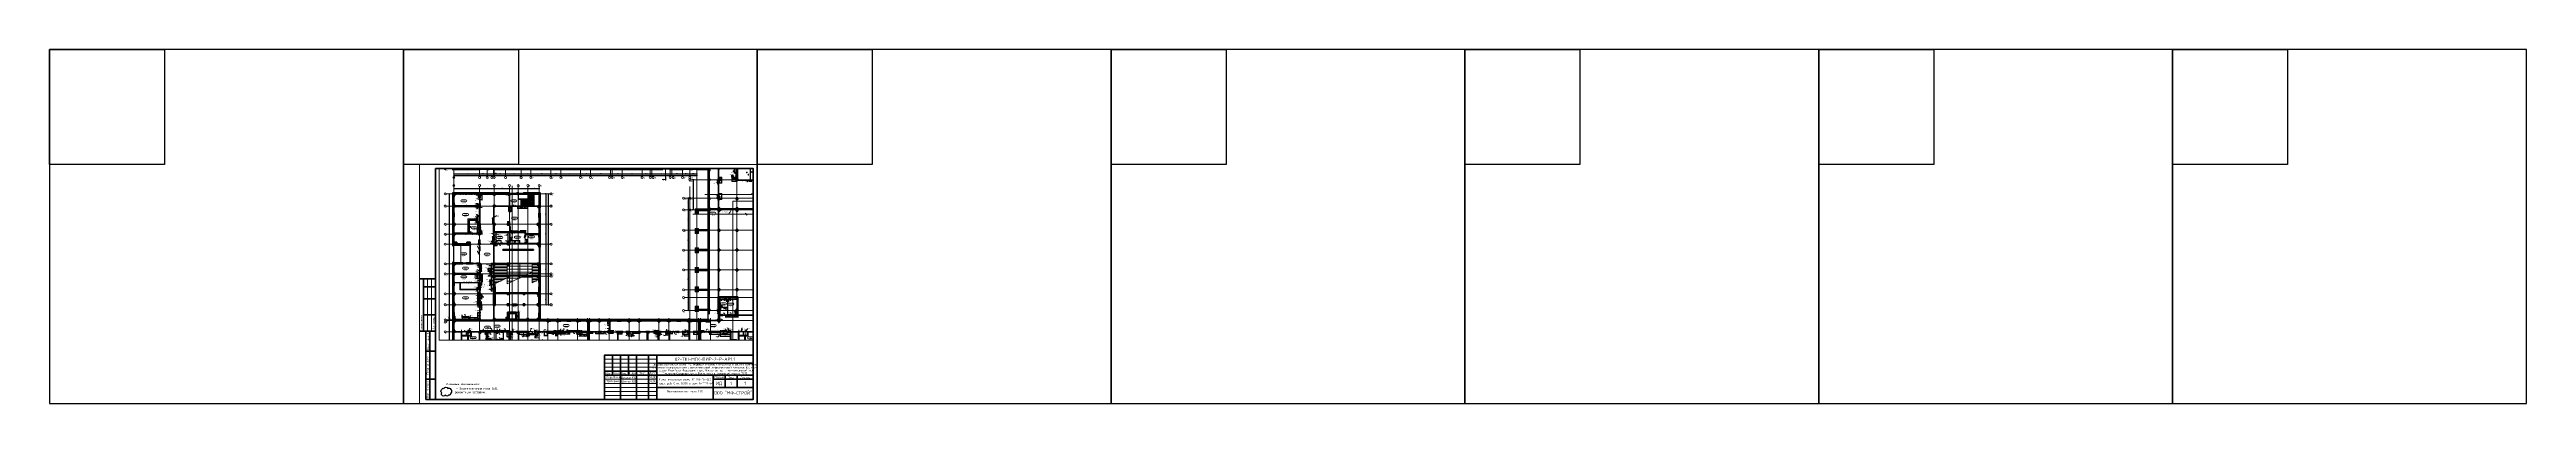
# Paper-space layout '9.6РмПл' of a CAD drawing. Header units: millimetres. Extents: x -143 to 2937, y 0 to 440.
# The model-space entities are those that its viewports show. They can reach past a viewport. Long polylines and large blocks are cut down to what shows.
import ezdxf
from ezdxf.enums import TextEntityAlignment as Align

# ---------------------------------------------------------------- set-up
doc = ezdxf.new("R2018")
doc.units = ezdxf.units.MM
for name, pattern in [('200_ШТРИХ_ш0_6_п0_6_', [120, 60, -60]), ('200_ШТРИХ_ш1п0_6_', [160, 100, -60]), ('50_200_ШТРИХ_1Т_ш5_п1_п1_', [700, 500, -100, 0, -100])]:
    doc.linetypes.add(name, pattern=pattern)
for name, color, linetype, lineweight in [('A-____-____-DIMS', 7, 'Continuous', 9), ('A-____-NOTE-TEXT', 7, 'Continuous', 9), ('A-DETL-____-OTLN-3', 7, '200_ШТРИХ_ш1п0_6_', 9), ('A-DETL-____-OTLN-4', 7, 'Continuous', 18), ('A-DETL-____-OTLN-5', 7, '200_ШТРИХ_ш0_6_п0_6_', 9), ('A-DETL-GENF-OTLN', 7, 'Continuous', 9), ('A-DOOR-____-MCUT', 7, 'Continuous', 13), ('A-DOOR-____-OTLN', 7, 'Continuous', 9), ('A-FLOR-____-OTLN', 7, 'Continuous', 9), ('A-GENM-____-IDEN', 7, 'Continuous', 9), ('A-GENM-____-MCUT', 7, 'Continuous', 25), ('A-GENM-____-OTLN', 7, 'Continuous', 9), ('A-GENM-____-OTLN-1', 7, 'Continuous', 25), ('A-GLAZ-____-IDEN', 7, 'Continuous', 9), ('A-GLAZ-____-OTLN', 7, 'Continuous', 9), ('A-WALL-____-MCUT', 7, 'Continuous', 13), ('A-WALL-____-MCUT-1', 7, 'Continuous', 9), ('A-WALL-____-MCUT-2', 7, 'Continuous', 50), ('A-WALL-____-MCUT-3', 7, 'Continuous', 9), ('A-WALL-____-OTLN', 7, 'Continuous', 9), ('A-WALL-____-PATT-1', 7, 'Continuous', 9), ('A-WALL-FNSH-MCUT-1', 7, 'Continuous', 9), ('E-ELEC-EQPM-OTLN', 7, 'Continuous', 9), ('G-____-____-SYMB', 7, 'Continuous', 9), ('G-____-____-TEXT', 7, 'Continuous', 9), ('I-WALL-____-OTLN', 7, 'Continuous', 9), ('S-COLS-____-MCUT', 7, 'Continuous', 50), ('S-COLS-____-OTLN', 7, 'Continuous', 9), ('S-GRID-____-IDEN', 7, 'Continuous', 9), ('S-GRID-____-OTLN', 7, 'Continuous', 9), ('S-GRID-____-OTLN-1', 7, '50_200_ШТРИХ_1Т_ш5_п1_п1_', 9), ('S-STRS-____-MBND', 7, 'Continuous', 9), ('S-STRS-____-OTLN-1', 7, 'Continuous', 9)]:
    doc.layers.add(name, color=color, linetype=linetype, lineweight=lineweight)
for name, color, linetype, lineweight, true_color in [('A-AREA-IDEN-1', 7, 'Continuous', 9, 0xaaaaaa), ('A-DETL-GENF-OTLN-4', 9, '200_ШТРИХ_ш1п0_6_', 9, 0x808080), ('A-DETL-GENF-OTLN-5', 7, 'Continuous', 5, 0xc0c0c0), ('A-GENM-____-OTLN-2', 7, 'Continuous', 9, 0xf3e072), ('A-GLAZ-____-OTLN-1', 7, 'Continuous', 9, 0xc0c0c0), ('A-WALL-____-PATT-2', 7, 'Continuous', 9, 0x787878), ('A-WALL-____-PATT-3', 9, 'Continuous', 9, 0x808080), ('G-____-____-SYMB-1', 9, 'Continuous', 9, 0x808080), ('Оси-3', 7, '50_200_ШТРИХ_1Т_ш5_п1_п1_', 9, 0xaaaaaa)]:
    doc.layers.add(name, color=color, linetype=linetype, lineweight=lineweight, true_color=true_color)
doc.styles.add('ISOCPEUR_I', font='isocpeui.ttf', dxfattribs={"width": 0.9, "height": 2.5})
doc.styles.add('ISOCPEUR_I_10', font='isocpeui.ttf', dxfattribs={"width": 0.9, "height": 180})
doc.styles.add('ISOCPEUR_I_11', font='isocpeui.ttf', dxfattribs={"width": 0.9, "height": 200})
doc.styles.add('ISOCPEUR_I_7', font='isocpeui.ttf', dxfattribs={"width": 0.9, "height": 90})
doc.styles.add('ISOCPEUR_I_9', font='isocpeui.ttf', dxfattribs={"width": 0.9, "height": 250})
doc.styles.get("Standard").update_dxf_attribs({"font": 'arial.ttf'})
doc.styles.add('СПДС', font='isocpeur.ttf', dxfattribs={"width": 0.9})
doc.dimstyles.new('ISO-1_8_0_9К_СРЕДНИЙ_Кладочные_1', dxfattribs={"dimscale": 304.8, "dimtxt": 89.638306, "dimasz": 0.246063, "dimexe": 0.19685, "dimexo": 0, "dimgap": 0, "dimtad": 1, "dimdec": 3, "dimrnd": 0.001, "dimdsep": 46, "dimtxsty": 'ISOCPEUR_I_7', "dimblk1": 'OBLIQUE', "dimblk2": 'OBLIQUE', "dimsah": 1, "dimcen": 0.09, "dimdle": 0.19685, "dimazin": 0, "dimtfac": 1, "dimtdec": 4, "dimtix": 1, "dimtmove": 0, "dimatfit": 3, "dimfxl": 1, "dimtvp": 1, "dimtolj": 1, "dimtzin": 0, "dimarcsym": 2})
doc.dimstyles.new('ISO-1_8_0_9К_СРЕДНИЙ_Кладочные_2', dxfattribs={"dimscale": 304.8, "dimtxt": 89.638306, "dimasz": 0.246063, "dimexe": 0.19685, "dimexo": 0, "dimgap": 0, "dimtad": 1, "dimdec": 3, "dimrnd": 0.001, "dimdsep": 46, "dimtxsty": 'ISOCPEUR_I_7', "dimblk1": 'OBLIQUE', "dimblk2": 'OBLIQUE', "dimsah": 1, "dimcen": 0.09, "dimdle": 0.19685, "dimazin": 0, "dimtfac": 1, "dimtdec": 4, "dimtix": 1, "dimtmove": 1, "dimatfit": 3, "dimfxl": 1, "dimtvp": 1, "dimtolj": 1, "dimtzin": 0, "dimarcsym": 2})
doc.dimstyles.new('ISO-1_8_0_9К_СРЕДНИЙ_Кладочные_3', dxfattribs={"dimscale": 304.8, "dimtxt": 179.276612, "dimasz": 0.492126, "dimexe": 0.393701, "dimexo": 0, "dimgap": 0, "dimtad": 1, "dimdec": 3, "dimrnd": 0.001, "dimdsep": 46, "dimtxsty": 'ISOCPEUR_I_10', "dimblk1": 'OBLIQUE', "dimblk2": 'OBLIQUE', "dimsah": 1, "dimcen": 0.09, "dimdle": 0.393701, "dimazin": 0, "dimtfac": 1, "dimtdec": 4, "dimtix": 1, "dimtmove": 0, "dimatfit": 3, "dimfxl": 1, "dimtvp": 1, "dimtolj": 1, "dimtzin": 0, "dimarcsym": 2})
doc.dimstyles.new('ISO-1_8_0_9К_СРЕДНИЙ_Кладочные_4', dxfattribs={"dimscale": 304.8, "dimtxt": 179.276612, "dimasz": 0.492126, "dimexe": 0.393701, "dimexo": 0, "dimgap": 0, "dimtad": 1, "dimdec": 3, "dimrnd": 0.001, "dimdsep": 46, "dimtxsty": 'ISOCPEUR_I_10', "dimblk1": 'OBLIQUE', "dimblk2": 'OBLIQUE', "dimsah": 1, "dimcen": 0.09, "dimdle": 0.393701, "dimazin": 0, "dimtfac": 1, "dimtdec": 4, "dimtix": 1, "dimtmove": 1, "dimatfit": 3, "dimfxl": 1, "dimtvp": 1, "dimtolj": 1, "dimtzin": 0, "dimarcsym": 2})
doc.dimstyles.new('ISO-1_8_0_9К_СРЕДНИЙ_Кладочные_5', dxfattribs={"dimscale": 304.8, "dimtxt": 179.276612, "dimasz": 0.492126, "dimexe": 0.393701, "dimexo": 0, "dimgap": 0, "dimtad": 1, "dimdec": 3, "dimrnd": 0.001, "dimdsep": 46, "dimtxsty": 'ISOCPEUR_I_10', "dimblk1": 'OBLIQUE', "dimblk2": 'OBLIQUE', "dimsah": 1, "dimcen": 0.09, "dimdle": 0.393701, "dimazin": 0, "dimtfac": 1, "dimtdec": 4, "dimtix": 1, "dimtmove": 2, "dimatfit": 3, "dimfxl": 1, "dimtvp": 1, "dimtolj": 1, "dimtzin": 0, "dimarcsym": 2})
doc.dimstyles.new('ISO-2_5_0_9К_БОЛЬШОЙ_ОСИ', dxfattribs={"dimscale": 304.8, "dimtxt": 248.995294, "dimasz": 0.492126, "dimexe": 0.393701, "dimexo": 0, "dimgap": 0, "dimtad": 1, "dimdec": 0, "dimzin": 0, "dimdsep": 46, "dimtxsty": 'ISOCPEUR_I_9', "dimblk1": 'OBLIQUE', "dimblk2": 'OBLIQUE', "dimsah": 1, "dimcen": 0.09, "dimdle": 0.393701, "dimazin": 0, "dimtfac": 1, "dimtdec": 4, "dimtix": 1, "dimtmove": 0, "dimatfit": 3, "dimfxl": 1, "dimtvp": 1, "dimtolj": 1, "dimtzin": 0, "dimarcsym": 2})
doc.dimstyles.new('ISO-2_5_0_9К_БОЛЬШОЙ_ОСИ_1', dxfattribs={"dimscale": 304.8, "dimtxt": 248.995294, "dimasz": 0.492126, "dimexe": 0.393701, "dimexo": 0, "dimgap": 0, "dimtad": 1, "dimdec": 0, "dimzin": 0, "dimdsep": 46, "dimtxsty": 'ISOCPEUR_I_9', "dimblk1": 'OBLIQUE', "dimblk2": 'OBLIQUE', "dimsah": 1, "dimcen": 0.09, "dimdle": 0.393701, "dimazin": 0, "dimtfac": 1, "dimtdec": 4, "dimtix": 1, "dimtmove": 1, "dimatfit": 3, "dimfxl": 1, "dimtvp": 1, "dimtolj": 1, "dimtzin": 0, "dimarcsym": 2})
pattern_1 = [(135, (513013.31, 265891.49), (-35.35534, -35.35534), [])]
pattern_2 = [(45, (513013.31, 265891.49), (-114.04925, 114.04925), []), (45, (513127.36, 265891.49), (-114.04925, 114.04925), [201.612, -40.322, 3.353, -36.97])]
pattern_3 = [(45, (513013.31, 265891.49), (-35.35534, 35.35534), [])]
pattern_4 = [(45, (513013.31, 265891.49), (-84.85281, 84.85281), [])]
pattern_5 = [(45, (-71050, -42631.04), (-114.04925, 114.04925), []), (45, (-70935.95, -42631.04), (-114.04925, 114.04925), [201.613, -40.323, 3.353, -36.97])]
pattern_6 = [(45, (-77750, -42681.04), (-114.04925, 114.04925), []), (45, (-77635.95, -42681.04), (-114.04925, 114.04925), [201.613, -40.323, 3.353, -36.97])]
pattern_7 = [(45, (-83150, -42681.04), (-114.04925, 114.04925), []), (45, (-83035.95, -42681.04), (-114.04925, 114.04925), [201.613, -40.323, 3.353, -36.97])]
pattern_8 = [(45, (513013.31, 265891.49), (-85.53659, 85.53659), []), (45, (513070.34, 265891.49), (-85.53659, 85.53659), [])]
pattern_9 = [(45, (513013.31, 265891.49), (-70.71068, 70.71068), []), (135, (513013.31, 265891.49), (-70.71068, -70.71068), [])]
pattern_10 = [(45, (-83150, -46181.04), (-114.04925, 114.04925), []), (45, (-83035.95, -46181.04), (-114.04925, 114.04925), [201.613, -40.323, 3.353, -36.97])]
pattern_11 = [(45, (-74750, -43231.04), (-114.04925, 114.04925), []), (45, (-74635.95, -43231.04), (-114.04925, 114.04925), [201.613, -40.323, 3.353, -36.97])]
pattern_12 = [(315, (-46181.04, 74750), (114.04925, 114.04925), []), (315, (-46181.04, 74635.95), (114.04925, 114.04925), [201.613, -40.323, 3.353, -36.97])]
pattern_13 = [(45, (-77750, -46181.04), (-114.04925, 114.04925), []), (45, (-77635.95, -46181.04), (-114.04925, 114.04925), [201.613, -40.323, 3.353, -36.97])]
pattern_14 = [(45, (-77750, -43231.04), (-114.04925, 114.04925), []), (45, (-77635.95, -43231.04), (-114.04925, 114.04925), [201.613, -40.323, 3.353, -36.97])]
pattern_15 = [(45, (-74750, -42681.04), (-114.04925, 114.04925), []), (45, (-74635.95, -42681.04), (-114.04925, 114.04925), [201.613, -40.323, 3.353, -36.97])]
pattern_16 = [(45, (-83150, -43231.04), (-114.04925, 114.04925), []), (45, (-83035.95, -43231.04), (-114.04925, 114.04925), [201.613, -40.323, 3.353, -36.97])]
pattern_17 = [(0, (513013.31, 265891.492), (81.28, 20.32), [3.353, -57.607, 3.353, -57.607, -325.12]), (0, (513013.31, 265891.492), (81.28, 20.32), [-121.92, 3.353, -118.567, 3.353, -57.607, -142.24]), (0, (513013.31, 265891.492), (81.28, 20.32), [-304.8, 3.353, -37.287, 3.353, -98.247]), (120, (513043.79, 265901.652), (-58.237636, 60.230545), [3.353, -57.607, 3.353, -57.607, -325.12]), (120, (513043.79, 265901.652), (-58.237636, 60.230545), [-121.92, 3.353, -118.567, 3.353, -57.607, -142.24]), (120, (513043.79, 265901.652), (-58.237636, 60.230545), [-304.8, 3.353, -37.287, 3.353, -98.247]), (240, (513053.95, 265942.292), (-23.042364, -80.550545), [3.353, -57.607, 3.353, -57.607, -325.12]), (240, (513053.95, 265942.292), (-23.042364, -80.550545), [-121.92, 3.353, -118.567, 3.353, -57.607, -142.24]), (240, (513053.95, 265942.292), (-23.042364, -80.550545), [-304.8, 3.353, -37.287, 3.353, -98.247])]
pattern_18 = [(45, (513013.31, 265891.49), (-35.35534, 35.35534), []), (135, (513013.31, 265891.49), (-35.35534, -35.35534), [])]

# ---------------------------------------------------------------- blocks, each defined once
blk = doc.blocks.new('*U6740')
at = {"color": 4}
blk.add_lwpolyline([(-220, -220), (220, -220), (220, 220), (-220, 220)], close=True, dxfattribs=at)
at = {"color": 3}
blk.add_lwpolyline([(-220, 220), (-77, 220), (-77, 77), (-220, 77)], close=True, dxfattribs=at)
blk = doc.blocks.new('*U6741')
at = {"color": 0, "linetype": 'ByBlock', "lineweight": -2, "transparency": 16777216}
for p in [(0, 0), (440, 0), (880, 0), (1320, 0), (1760, 0), (2200, 0), (2640, 0)]:
    blk.add_blockref('*U6740', p, dxfattribs=at)
blk = doc.blocks.new('*U2624')
at = {"lineweight": 0}
blk.add_lwpolyline([(-415, -5), (5, -5), (5, 292), (-415, 292)], close=True, dxfattribs=at)
at = {"color": 0, "linetype": 'Continuous', "lineweight": 50}
blk.add_lwpolyline([(-395, 287), (0, 287), (0, 0), (-395, 0)], close=True, dxfattribs=at)
at = {"lineweight": 35}
for points in [[(-395, 150), (-415, 150)], [(-410, 85), (-410, 150)], [(-395, 140), (-410, 140)], [(-395, 125), (-410, 125)], [(-395, 105), (-410, 105)], [(-395, 85), (-415, 85)], [(-395, 85), (-407, 85), (-407, 0), (-395, 0)], [(-402, 0), (-402, 85)], [(-395, 60), (-407, 60)], [(-185, 35), (-120, 35)], [(-175, 55), (-175, 30)], [(-165, 55), (-165, 0)], [(-155, 55), (-155, 30)], [(-145, 55), (-145, 0)], [(-130, 55), (-130, 0)], [(-120, 55), (-120, 0)], [(-120, 45), (0, 45)], [(-395, 25), (-407, 25)], [(-185, 30), (0, 30)], [(-120, 15), (0, 15)], [(-50, 30), (-50, 0)], [(-50, 25), (0, 25)], [(-35, 30), (-35, 15)], [(-20, 30), (-20, 15)]]:
    blk.add_lwpolyline(points, dxfattribs=at)
at = {"lineweight": 18}
for points in [[(-405, 85), (-405, 150)], [(-400, 85), (-400, 150)], [(-185, 50), (-120, 50)], [(-185, 45), (-120, 45)], [(-185, 40), (-120, 40)], [(-185, 25), (-120, 25)], [(-185, 20), (-120, 20)], [(-185, 15), (-120, 15)], [(-185, 10), (-120, 10)], [(-185, 5), (-120, 5)]]:
    blk.add_lwpolyline(points, dxfattribs=at)
at = {"lineweight": 35}
blk.add_lwpolyline([(-185, 0), (0, 0), (0, 55), (-185, 55)], close=True, dxfattribs=at)
at = {"lineweight": 0}
blk.add_lwpolyline([(0, -5), (5, -5), (5, 0)], dxfattribs=at)
at = {"lineweight": -2, "char_height": 2.5, "attachment_point": 5, "rotation": 90, "style": 'СПДС'}
for s, insert, width in [('Согласовано', (-412.5, 95), 19.991), ('Гл. спец.', (-397.5, 95), 19.991), ('Взам. инв. N', (-404.5, 72.5), 24.991), ('Подл. и дата', (-404.5, 42.5), 34.991), ('Инв. N подл.', (-404.5, 12.5), 24.991)]:
    blk.add_mtext(s, dxfattribs=dict(at, insert=insert, width=width))
at = {"lineweight": -2, "char_height": 2.5, "style": 'СПДС'}
for s, insert, width, attachment_point in [('Изм.', (-180, 32.5), 10, 5), ('Кол.уч.', (-170, 32.5), 10, 5), ('Лист', (-160, 32.5), 10, 5), ('N док.', (-150, 32.5), 10, 5), ('Подп.', (-137.5, 32.5), 15, 5), ('Дата', (-125, 32.5), 10, 5), ('Разработал', (-183.1, 27.5), 17.953, 4), ('Проверил', (-183.1, 22.5), 17.953, 4), ('Стадия', (-42.5, 27.5), 15, 5), ('Лист', (-27.5, 27.5), 15, 5), ('Листов', (-10, 27.5), 20, 5)]:
    blk.add_mtext(s, dxfattribs=dict(at, insert=insert, width=width, attachment_point=attachment_point))
at = {"insert": (-119.3, 44.6), "char_height": 2.2, "attachment_point": 1, "style": 'СПДС'}
blk.add_mtext_dynamic_manual_height_columns('\\pxqc;Общеобразовательная школа №2, входящая в состав Многофункционального комплекса спортивной направленности с соответствующей инфраструктурой (емкостью 850 мест) \\Pпо адресу: Российская Федерация, город Москва, вн.тер. г. муниципальный округ Покровское-Стрешнево, шоссе Волоколамское, земельный участок 71/15', width=118.293, gutter_width=0, heights=[15.2], dxfattribs=at)
at = {"lineweight": 30, "width": 0.9, "flags": 104}
blk.add_attdef('ШАПКА', text='', height=3, dxfattribs=at).set_placement((-135, 281), align=Align.MIDDLE_CENTER)
at = {"style": 'СПДС'}
for tag, height, p in [('ШИФР_ПРОЕКТА', 4, (-60, 50)), ('НАИМЕНОВАНИЕ_ОБЪЕКТА2', 2.5, (-85, 20)), ('НАИМЕНОВАНИЕ_ЧЕРТЕЖА2', 2.5, (-85, 5)), ('НАИМЕНОВАНИЕ_ЧЕРТЕЖА1', 2.5, (-85, 10)), ('НАИМЕНОВАНИЕ_ОБЪЕКТА', 2.5, (-85, 25)), ('ОРГАНИЗАЦИЯ_РАЗРАБОТЧИК1', 4, (-25, 8.1)), ('СТАДИЯ', 4, (-42.5, 20)), ('ЛИСТ_первый', 4, (-27.5, 20)), ('ЛИСТОВ', 4, (-10, 20))]:
    blk.add_attdef(tag, text='', height=height, dxfattribs=at).set_placement(p, align=Align.MIDDLE_CENTER)
for tag, p in [('РАЗРАБОТЧИК', (-164, 27.5)), ('РУК.ГРУППЫ', (-164, 22.5))]:
    blk.add_attdef(tag, text='', height=2.5, dxfattribs=at).set_placement(p, align=Align.MIDDLE_LEFT)
at = {"style": 'СПДС', "width": 0.9}
for p in [(-129.6, 26.4), (-129.6, 21.4)]:
    blk.add_attdef('ДАТА', p, '', height=2.3, dxfattribs=at)
blk = doc.blocks.new('*U6742')
at = {"color": 6}
blk.add_lwpolyline([(-38.3, -7.1, -0.520567), (-38.3, -4.2, -0.520567), (-38.3, -0.2, -0.520567), (-35.9, 1.3, -0.520567), (-30.7, 1.3, -0.520567), (-27.3, 0.1, -0.520567), (-27.3, -4.6, -0.520567), (-29.9, -7.1, -0.520567), (-34, -7.1, -0.520567)], format="xyb", close=True, dxfattribs=at)
at = {"color": 18, "true_color": 0x000000, "char_height": 2.686, "attachment_point": 1, "style": 'СПДС'}
for s, width, insert in [('Условные обозначения:', 34.586, (-32.8, 8.2)), (' - Восстановление пола СКБ, ремонтным составом.', 61.573, (-22.3, 2.5))]:
    blk.add_mtext_dynamic_manual_height_columns(s, width=width, gutter_width=9.59, heights=[0], dxfattribs=dict(at, insert=insert))
blk = doc.blocks.new('*U6743')
at = {"color": 0, "linetype": 'ByBlock', "lineweight": -2, "transparency": 16777216}
blk.add_blockref('*U6742', (0, 0), dxfattribs=at)
blk = doc.blocks.new('BSC_Колонна _Прямоугольная - 500х500-25976076-АР1_План отверстий 1 этажа в осях 1-64_А-ГГ')
at = {"layer": 'S-COLS-____-OTLN'}
h = blk.add_hatch(dxfattribs=at)
h.set_pattern_fill('FP_28', color=256, style=0, pattern_type=2)
h.set_pattern_definition([(45, (-9850, -32481.04), (-114.04925, 114.04925), []), (45, (-9735.95, -32481.04), (-114.04925, 114.04925), [201.613, -40.323, 3.353, -36.97])])
h.paths.add_polyline_path([(-250, -250), (250, -250), (250, 250), (-250, 250)], flags=0)
at = {"layer": 'S-COLS-____-MCUT'}
for p, q in [((250, 250), (-250, 250)), ((-250, 250), (-250, -250)), ((250, -250), (250, 250)), ((-250, -250), (250, -250))]:
    blk.add_line(p, q, dxfattribs=at)
blk = doc.blocks.new('BSC_Колонна _Прямоугольная - 500х700-25976089-АР1_План отверстий 1 этажа в осях 1-64_А-ГГ')
at = {"layer": 'S-COLS-____-OTLN'}
h = blk.add_hatch(dxfattribs=at)
h.set_pattern_fill('FP_29', color=256, style=0, pattern_type=2)
h.set_pattern_definition([(315, (-32481.04, 23200), (114.04925, 114.04925), []), (315, (-32481.04, 23085.95), (114.04925, 114.04925), [201.613, -40.323, 3.353, -36.97])])
h.paths.add_polyline_path([(-250, 350), (-250, -350), (250, -350), (250, 350)], flags=0)
at = {"layer": 'S-COLS-____-MCUT'}
for p, q in [((250, 350), (-250, 350)), ((-250, 350), (-250, -350)), ((250, -350), (250, 350)), ((-250, -350), (250, -350))]:
    blk.add_line(p, q, dxfattribs=at)
blk = doc.blocks.new('BSC_Колонна _Прямоугольная - 500х500-V2-АР1_План отверстий 1 этажа в осях 1-64_А-ГГ')
at = {"layer": 'S-COLS-____-OTLN'}
h = blk.add_hatch(dxfattribs=at)
h.set_pattern_fill('FP_30', color=256, style=0, pattern_type=2)
h.set_pattern_definition([(45, (-9850, -26481.04), (-114.04925, 114.04925), []), (45, (-9735.95, -26481.04), (-114.04925, 114.04925), [201.613, -40.323, 3.353, -36.97])])
h.paths.add_polyline_path([(-250, -250), (250, -250), (250, 250), (-250, 250)], flags=0)
at = {"layer": 'S-COLS-____-MCUT'}
for p, q in [((250, 250), (-250, 250)), ((-250, 250), (-250, -250)), ((250, -250), (250, 250)), ((0, -250), (250, -250))]:
    blk.add_line(p, q, dxfattribs=at)
blk = doc.blocks.new('BSC_Колонна _Прямоугольная - 500х700-V3-АР1_План отверстий 1 этажа в осях 1-64_А-ГГ')
at = {"layer": 'S-COLS-____-OTLN'}
h = blk.add_hatch(dxfattribs=at)
h.set_pattern_fill('FP_31', color=256, style=0, pattern_type=2)
h.set_pattern_definition([(315, (-38481.04, 23200), (114.04925, 114.04925), []), (315, (-38481.04, 23085.95), (114.04925, 114.04925), [201.613, -40.323, 3.353, -36.97])])
h.paths.add_polyline_path([(-250, 238), (-250, -350), (250, -350), (250, 350), (-250, 350)], flags=0)
at = {"layer": 'S-COLS-____-MCUT'}
for p, q in [((250, 350), (-250, 350)), ((-250, 350), (-250, -350)), ((250, -350), (250, 350)), ((-250, -350), (250, -350))]:
    blk.add_line(p, q, dxfattribs=at)
blk = doc.blocks.new('BSC_Колонна _Прямоугольная - 500х700-V4-АР1_План отверстий 1 этажа в осях 1-64_А-ГГ')
at = {"layer": 'S-COLS-____-OTLN'}
h = blk.add_hatch(dxfattribs=at)
h.set_pattern_fill('FP_32', color=256, style=0, pattern_type=2)
h.set_pattern_definition([(315, (-32481.04, 14250), (114.04925, 114.04925), []), (315, (-32481.04, 14135.95), (114.04925, 114.04925), [201.613, -40.323, 3.353, -36.97])])
h.paths.add_polyline_path([(-250, 125), (-250, -350), (250, -350), (250, 350), (-250, 350), (-250, 150)], flags=0)
at = {"layer": 'S-COLS-____-MCUT'}
for p, q in [((250, 350), (-250, 350)), ((-250, 350), (-250, -350)), ((250, 250), (250, 350)), ((250, -350), (250, 150)), ((-250, -350), (250, -350))]:
    blk.add_line(p, q, dxfattribs=at)
blk = doc.blocks.new('BSC_Колонна _Прямоугольная - 500х700-V5-АР1_План отверстий 1 этажа в осях 1-64_А-ГГ')
at = {"layer": 'S-COLS-____-OTLN'}
h = blk.add_hatch(dxfattribs=at)
h.set_pattern_fill('FP_33', color=256, style=0, pattern_type=2)
h.set_pattern_definition([(315, (-22781.04, 14100), (114.0493, 114.0493), []), (315, (-22781.04, 13985.95), (114.0493, 114.0493), [201.613, -40.323, 3.353, -36.97])])
h.paths.add_polyline_path([(-250, 350), (-250, -350), (250, -350), (250, 350)], flags=0)
at = {"layer": 'S-COLS-____-MCUT'}
for p, q in [((250, 350), (-250, 350)), ((-250, 350), (-250, -350)), ((250, -350), (250, 350)), ((-250, -350), (250, -350))]:
    blk.add_line(p, q, dxfattribs=at)
blk = doc.blocks.new('BSC_Колонна _Прямоугольная - 500х700-V6-АР1_План отверстий 1 этажа в осях 1-64_А-ГГ')
at = {"layer": 'S-COLS-____-OTLN'}
h = blk.add_hatch(dxfattribs=at)
h.set_pattern_fill('FP_34', color=256, style=0, pattern_type=2)
h.set_pattern_definition([(315, (-26481.04, 14100), (114.04925, 114.04925), []), (315, (-26481.04, 13985.95), (114.04925, 114.04925), [201.613, -40.323, 3.353, -36.97])])
h.paths.add_polyline_path([(-250, 350), (-250, -350), (250, -350), (250, 350)], flags=0)
at = {"layer": 'S-COLS-____-MCUT'}
for p, q in [((250, 350), (-250, 350)), ((-250, 350), (-250, -350)), ((250, -350), (250, 350)), ((-250, -350), (250, -350))]:
    blk.add_line(p, q, dxfattribs=at)
blk = doc.blocks.new('BSC_Колонна _Прямоугольная - 500х500-V7-АР1_План отверстий 1 этажа в осях 1-64_А-ГГ')
at = {"layer": 'S-COLS-____-OTLN'}
h = blk.add_hatch(dxfattribs=at)
h.set_pattern_fill('FP_35', color=256, style=0, pattern_type=2)
h.set_pattern_definition([(45, (-9850, -43981.04), (-114.04925, 114.04925), []), (45, (-9735.95, -43981.04), (-114.04925, 114.04925), [201.613, -40.323, 3.353, -36.97])])
h.paths.add_polyline_path([(-250, -250), (250, -250), (250, 250), (-250, 250)], flags=0)
at = {"layer": 'S-COLS-____-MCUT'}
for p, q in [((250, 250), (-250, 250)), ((-250, 250), (-250, -250)), ((250, -250), (250, 250)), ((-250, -250), (250, -250))]:
    blk.add_line(p, q, dxfattribs=at)
blk = doc.blocks.new('BSC_Колонна _Прямоугольная - 600х600-25984397-АР1_План отверстий 1 этажа в осях 1-64_А-ГГ')
at = {"layer": 'S-COLS-____-OTLN'}
h = blk.add_hatch(dxfattribs=at)
h.set_pattern_fill('FP_36', color=256, style=0, pattern_type=2)
h.set_pattern_definition(pattern_5)
h.paths.add_polyline_path([(-300, -300), (300, -300), (300, 300), (-300, 300)], flags=0)
at = {"layer": 'S-COLS-____-MCUT'}
for p, q in [((300, 300), (-300, 300)), ((-300, 300), (-300, -300)), ((300, -300), (300, 300)), ((-300, -300), (300, -300))]:
    blk.add_line(p, q, dxfattribs=at)
blk = doc.blocks.new('BSC_Колонна _Прямоугольная - 600х600-V9-АР1_План отверстий 1 этажа в осях 1-64_А-ГГ')
at = {"layer": 'S-COLS-____-OTLN'}
h = blk.add_hatch(dxfattribs=at)
h.set_pattern_fill('FP_39', color=256, style=0, pattern_type=2)
h.set_pattern_definition([(315, (-36681.04, 71050), (114.04925, 114.04925), []), (315, (-36681.04, 70935.95), (114.04925, 114.04925), [201.613, -40.323, 3.353, -36.97])])
h.paths.add_polyline_path([(-300, 300), (-300, -300), (300, -300), (300, 300), (173, 300)], flags=0)
at = {"layer": 'S-COLS-____-MCUT'}
for p, q in [((300, 300), (-300, 300)), ((-300, 300), (-300, -300)), ((300, -300), (300, 300)), ((-300, -300), (300, -300))]:
    blk.add_line(p, q, dxfattribs=at)
blk = doc.blocks.new('BSC_Колонна _Прямоугольная - 600х600-V10-АР1_План отверстий 1 этажа в осях 1-64_А-ГГ')
at = {"layer": 'S-COLS-____-OTLN'}
h = blk.add_hatch(dxfattribs=at)
h.set_pattern_fill('FP_40', color=256, style=0, pattern_type=2)
h.set_pattern_definition([(45, (-71050, -30681.04), (-114.04925, 114.04925), []), (45, (-70935.95, -30681.04), (-114.04925, 114.04925), [201.613, -40.323, 3.353, -36.97])])
h.paths.add_polyline_path([(-300, -300), (300, -300), (300, 300), (-300, 300)], flags=0)
at = {"layer": 'S-COLS-____-MCUT'}
for p, q in [((300, 300), (-300, 300)), ((-300, 300), (-300, -300)), ((300, -300), (300, 300)), ((-300, -300), (300, -300))]:
    blk.add_line(p, q, dxfattribs=at)
blk = doc.blocks.new('BSC_Колонна _Прямоугольная - 600х600-V11-АР1_План отверстий 1 этажа в осях 1-64_А-ГГ')
at = {"layer": 'S-COLS-____-OTLN'}
h = blk.add_hatch(dxfattribs=at)
h.set_pattern_fill('FP_41', color=256, style=0, pattern_type=2)
h.set_pattern_definition([(45, (-71050, -24681.04), (-114.04925, 114.04925), []), (45, (-70935.95, -24681.04), (-114.04925, 114.04925), [201.613, -40.323, 3.353, -36.97])])
h.paths.add_polyline_path([(-300, -300), (300, -300), (300, 300), (-300, 300), (-300, 133)], flags=0)
at = {"layer": 'S-COLS-____-MCUT'}
for p, q in [((300, 300), (-300, 300)), ((-300, 300), (-300, -300)), ((300, -300), (300, 300)), ((-300, -300), (300, -300))]:
    blk.add_line(p, q, dxfattribs=at)
blk = doc.blocks.new('BSC_Колонна _Прямоугольная - 600х600-V12-АР1_План отверстий 1 этажа в осях 1-64_А-ГГ')
at = {"layer": 'S-COLS-____-OTLN'}
h = blk.add_hatch(dxfattribs=at)
h.set_pattern_fill('FP_42', color=256, style=0, pattern_type=2)
h.set_pattern_definition([(45, (-71050, -18681.04), (-114.04925, 114.04925), []), (45, (-70935.95, -18681.04), (-114.04925, 114.04925), [201.613, -40.323, 3.353, -36.97])])
h.paths.add_polyline_path([(-300, -300), (300, -300), (300, 300), (-300, 300), (-300, 113)], flags=0)
at = {"layer": 'S-COLS-____-MCUT'}
for p, q in [((300, 300), (-300, 300)), ((-300, 300), (-300, -300)), ((300, -300), (300, 300)), ((-300, -300), (300, -300))]:
    blk.add_line(p, q, dxfattribs=at)
blk = doc.blocks.new('BSC_Колонна _Прямоугольная - 500х500-V16-АР1_План отверстий 1 этажа в осях 1-64_А-ГГ')
at = {"layer": 'S-COLS-____-OTLN'}
h = blk.add_hatch(dxfattribs=at)
h.set_pattern_fill('FP_47', color=256, style=0, pattern_type=2)
h.set_pattern_definition(pattern_6)
h.paths.add_polyline_path([(-250, -250), (250, -250), (250, 250), (-250, 250)], flags=0)
at = {"layer": 'S-COLS-____-MCUT'}
for p, q in [((250, 250), (-250, 250)), ((-250, 250), (-250, -250)), ((250, -250), (250, 250)), ((-250, -250), (250, -250))]:
    blk.add_line(p, q, dxfattribs=at)
blk = doc.blocks.new('BSC_Колонна _Прямоугольная - 500х500-V17-АР1_План отверстий 1 этажа в осях 1-64_А-ГГ')
at = {"layer": 'S-COLS-____-OTLN'}
h = blk.add_hatch(dxfattribs=at)
h.set_pattern_fill('FP_48', color=256, style=0, pattern_type=2)
h.set_pattern_definition(pattern_7)
h.paths.add_polyline_path([(-250, -250), (250, -250), (250, 250), (-250, 250)], flags=0)
at = {"layer": 'S-COLS-____-MCUT'}
for p, q in [((250, 250), (-250, 250)), ((-250, 250), (-250, -250)), ((250, -250), (250, 250)), ((-250, -250), (250, -250))]:
    blk.add_line(p, q, dxfattribs=at)
blk = doc.blocks.new('BSC_Колонна _Прямоугольная - 500х500-V18-АР1_План отверстий 1 этажа в осях 1-64_А-ГГ')
at = {"layer": 'S-COLS-____-OTLN'}
h = blk.add_hatch(dxfattribs=at)
h.set_pattern_fill('FP_49', color=256, style=0, pattern_type=2)
h.set_pattern_definition([(45, (-77750, -12581.04), (-114.04925, 114.04925), []), (45, (-77635.95, -12581.04), (-114.04925, 114.04925), [201.613, -40.323, 3.353, -36.97])])
h.paths.add_polyline_path([(-250, -250), (250, -250), (250, 250), (-250, 250)], flags=0)
at = {"layer": 'S-COLS-____-MCUT'}
for p, q in [((250, 250), (-250, 250)), ((-250, 250), (-250, -250)), ((250, -250), (250, 250)), ((-250, -250), (250, -250))]:
    blk.add_line(p, q, dxfattribs=at)
blk = doc.blocks.new('BSC_Колонна _Прямоугольная - 500х500-V19-АР1_План отверстий 1 этажа в осях 1-64_А-ГГ')
at = {"layer": 'S-COLS-____-OTLN'}
h = blk.add_hatch(dxfattribs=at)
h.set_pattern_fill('FP_50', color=256, style=0, pattern_type=2)
h.set_pattern_definition([(45, (-83150, -12581.04), (-114.04925, 114.04925), []), (45, (-83035.95, -12581.04), (-114.04925, 114.04925), [201.613, -40.323, 3.353, -36.97])])
h.paths.add_polyline_path([(-250, -250), (250, -250), (250, 250), (-250, 250)], flags=0)
at = {"layer": 'S-COLS-____-MCUT'}
for p, q in [((250, 250), (-250, 250)), ((-250, 250), (-250, -250)), ((250, -250), (250, 250)), ((-250, -250), (250, -250))]:
    blk.add_line(p, q, dxfattribs=at)
blk = doc.blocks.new('BSC_Колонна _Прямоугольная - 500х500-27170131-АР1_План отверстий 1 этажа в осях 1-64_А-ГГ')
at = {"layer": 'S-COLS-____-OTLN'}
h = blk.add_hatch(dxfattribs=at)
h.set_pattern_fill('FP_51', color=256, style=0, pattern_type=2)
h.set_pattern_definition([(45, (-77750, -30681.04), (-114.04925, 114.04925), []), (45, (-77635.95, -30681.04), (-114.04925, 114.04925), [201.613, -40.323, 3.353, -36.97])])
h.paths.add_polyline_path([(-250, -250), (250, -250), (250, 250), (-250, 250)], flags=0)
at = {"layer": 'S-COLS-____-MCUT'}
for p, q in [((250, 250), (-250, 250)), ((-250, 250), (-250, -250)), ((250, -250), (250, 250)), ((-250, -250), (250, -250))]:
    blk.add_line(p, q, dxfattribs=at)
blk = doc.blocks.new('BSC_Колонна _Прямоугольная - 500х500-V20-АР1_План отверстий 1 этажа в осях 1-64_А-ГГ')
at = {"layer": 'S-COLS-____-OTLN'}
h = blk.add_hatch(dxfattribs=at)
h.set_pattern_fill('FP_52', color=256, style=0, pattern_type=2)
h.set_pattern_definition([(45, (-83150, -30681.04), (-114.04925, 114.04925), []), (45, (-83035.95, -30681.04), (-114.04925, 114.04925), [201.613, -40.323, 3.353, -36.97])])
h.paths.add_polyline_path([(-250, -250), (250, -250), (250, 250), (-250, 250)], flags=0)
at = {"layer": 'S-COLS-____-MCUT'}
for p, q in [((250, 250), (-250, 250)), ((-250, 250), (-250, -250)), ((250, -250), (250, 250)), ((-250, -250), (250, -250))]:
    blk.add_line(p, q, dxfattribs=at)
blk = doc.blocks.new('BSC_Колонна _Прямоугольная - 500х500-V21-АР1_План отверстий 1 этажа в осях 1-64_А-ГГ')
at = {"layer": 'S-COLS-____-OTLN'}
h = blk.add_hatch(dxfattribs=at)
h.set_pattern_fill('FP_53', color=256, style=0, pattern_type=2)
h.set_pattern_definition([(45, (-77750, -24681.04), (-114.04925, 114.04925), []), (45, (-77635.95, -24681.04), (-114.04925, 114.04925), [201.613, -40.323, 3.353, -36.97])])
h.paths.add_polyline_path([(-250, -250), (250, -250), (250, 250), (-250, 250)], flags=0)
at = {"layer": 'S-COLS-____-MCUT'}
for p, q in [((250, 250), (-250, 250)), ((-250, 250), (-250, -250)), ((250, -250), (250, 250)), ((-250, -250), (250, -250))]:
    blk.add_line(p, q, dxfattribs=at)
blk = doc.blocks.new('BSC_Колонна _Прямоугольная - 500х500-V22-АР1_План отверстий 1 этажа в осях 1-64_А-ГГ')
at = {"layer": 'S-COLS-____-OTLN'}
h = blk.add_hatch(dxfattribs=at)
h.set_pattern_fill('FP_54', color=256, style=0, pattern_type=2)
h.set_pattern_definition([(45, (-83150, -24681.04), (-114.04925, 114.04925), []), (45, (-83035.95, -24681.04), (-114.04925, 114.04925), [201.613, -40.323, 3.353, -36.97])])
h.paths.add_polyline_path([(-250, -250), (250, -250), (250, 250), (-250, 250)], flags=0)
at = {"layer": 'S-COLS-____-MCUT'}
for p, q in [((250, 250), (-250, 250)), ((-250, 250), (-250, -250)), ((250, -250), (250, 250)), ((-250, -250), (250, -250))]:
    blk.add_line(p, q, dxfattribs=at)
blk = doc.blocks.new('BSC_Колонна _Прямоугольная - 500х500-V23-АР1_План отверстий 1 этажа в осях 1-64_А-ГГ')
at = {"layer": 'S-COLS-____-OTLN'}
h = blk.add_hatch(dxfattribs=at)
h.set_pattern_fill('FP_55', color=256, style=0, pattern_type=2)
h.set_pattern_definition([(45, (-77750, -18681.04), (-114.04925, 114.04925), []), (45, (-77635.95, -18681.04), (-114.04925, 114.04925), [201.613, -40.323, 3.353, -36.97])])
h.paths.add_polyline_path([(-250, -250), (250, -250), (250, 250), (-250, 250)], flags=0)
at = {"layer": 'S-COLS-____-MCUT'}
for p, q in [((250, 250), (-250, 250)), ((-250, 250), (-250, -250)), ((250, -250), (250, 250)), ((-250, -250), (250, -250))]:
    blk.add_line(p, q, dxfattribs=at)
blk = doc.blocks.new('BSC_Колонна _Прямоугольная - 500х500-V24-АР1_План отверстий 1 этажа в осях 1-64_А-ГГ')
at = {"layer": 'S-COLS-____-OTLN'}
h = blk.add_hatch(dxfattribs=at)
h.set_pattern_fill('FP_56', color=256, style=0, pattern_type=2)
h.set_pattern_definition([(45, (-83150, -18681.04), (-114.04925, 114.04925), []), (45, (-83035.95, -18681.04), (-114.04925, 114.04925), [201.613, -40.323, 3.353, -36.97])])
h.paths.add_polyline_path([(-250, -250), (250, -250), (250, 250), (-250, 250)], flags=0)
at = {"layer": 'S-COLS-____-MCUT'}
for p, q in [((250, 250), (-250, 250)), ((-250, 250), (-250, -250)), ((250, -250), (250, 250)), ((-250, -250), (250, -250))]:
    blk.add_line(p, q, dxfattribs=at)
blk = doc.blocks.new('BSC_Колонна _Прямоугольная - 500х500-V25-АР1_План отверстий 1 этажа в осях 1-64_А-ГГ')
at = {"layer": 'S-COLS-____-OTLN'}
h = blk.add_hatch(dxfattribs=at)
h.set_pattern_fill('FP_57', color=256, style=0, pattern_type=2)
h.set_pattern_definition([(45, (-77750, -16331.04), (-114.04925, 114.04925), []), (45, (-77635.95, -16331.04), (-114.04925, 114.04925), [201.613, -40.323, 3.353, -36.97])])
h.paths.add_polyline_path([(-250, -250), (250, -250), (250, 250), (-250, 250)], flags=0)
at = {"layer": 'S-COLS-____-MCUT'}
for p, q in [((250, 250), (-250, 250)), ((-250, 250), (-250, -250)), ((250, -250), (250, 250)), ((-250, -250), (250, -250))]:
    blk.add_line(p, q, dxfattribs=at)
blk = doc.blocks.new('BSC_Колонна _Прямоугольная - 500х500-V26-АР1_План отверстий 1 этажа в осях 1-64_А-ГГ')
at = {"layer": 'S-COLS-____-OTLN'}
h = blk.add_hatch(dxfattribs=at)
h.set_pattern_fill('FP_58', color=256, style=0, pattern_type=2)
h.set_pattern_definition([(45, (-83150, -16331.04), (-114.04925, 114.04925), []), (45, (-83035.95, -16331.04), (-114.04925, 114.04925), [201.613, -40.323, 3.353, -36.97])])
h.paths.add_polyline_path([(-250, -250), (250, -250), (250, 250), (-250, 250)], flags=0)
at = {"layer": 'S-COLS-____-MCUT'}
for p, q in [((250, 250), (-250, 250)), ((-250, 250), (-250, -250)), ((250, -250), (250, 250)), ((-250, -250), (250, -250))]:
    blk.add_line(p, q, dxfattribs=at)
blk = doc.blocks.new('BSC_Колонна _Прямоугольная - 500х500-V43-АР1_План отверстий 1 этажа в осях 1-64_А-ГГ')
at = {"layer": 'S-COLS-____-OTLN'}
h = blk.add_hatch(dxfattribs=at)
h.set_pattern_fill('FP_75', color=256, style=0, pattern_type=2)
h.set_pattern_definition([(45, (2200, -32481.04), (-114.04925, 114.04925), []), (45, (2314.05, -32481.04), (-114.04925, 114.04925), [201.613, -40.323, 3.353, -36.97])])
h.paths.add_polyline_path([(-250, -250), (250, -250), (250, 250), (-250, 250), (-250, 73)], flags=0)
at = {"layer": 'S-COLS-____-MCUT'}
for p, q in [((250, 250), (-250, 250)), ((-250, 250), (-250, -250)), ((250, -250), (250, 250)), ((-250, -250), (250, -250))]:
    blk.add_line(p, q, dxfattribs=at)
blk = doc.blocks.new('BSC_Колонна _Прямоугольная - 500х500-V44-АР1_План отверстий 1 этажа в осях 1-64_А-ГГ')
at = {"layer": 'S-COLS-____-OTLN'}
h = blk.add_hatch(dxfattribs=at)
h.set_pattern_fill('FP_76', color=256, style=0, pattern_type=2)
h.set_pattern_definition([(45, (-5350, -32481.04), (-114.04925, 114.04925), []), (45, (-5235.95, -32481.04), (-114.04925, 114.04925), [201.613, -40.323, 3.353, -36.97])])
h.paths.add_polyline_path([(-250, -250), (250, -250), (250, 250), (-250, 250)], flags=0)
at = {"layer": 'S-COLS-____-MCUT'}
for p, q in [((250, 250), (-250, 250)), ((-250, 250), (-250, -250)), ((250, -250), (250, 250)), ((-250, -250), (250, -250))]:
    blk.add_line(p, q, dxfattribs=at)
blk = doc.blocks.new('BSC_Колонна _Прямоугольная - 500х500-V45-АР1_План отверстий 1 этажа в осях 1-64_А-ГГ')
at = {"layer": 'S-COLS-____-OTLN'}
h = blk.add_hatch(dxfattribs=at)
h.set_pattern_fill('FP_77', color=256, style=0, pattern_type=2)
h.set_pattern_definition([(45, (2200, -26481.04), (-114.0493, 114.0493), []), (45, (2314.05, -26481.04), (-114.0493, 114.0493), [201.613, -40.323, 3.353, -36.97])])
h.paths.add_polyline_path([(-250, -250), (250, -250), (250, 250), (-250, 250), (-250, 53)], flags=0)
at = {"layer": 'S-COLS-____-MCUT'}
for p, q in [((250, 250), (-250, 250)), ((-250, 250), (-250, -250)), ((250, -250), (250, 250)), ((-250, -250), (250, -250))]:
    blk.add_line(p, q, dxfattribs=at)
blk = doc.blocks.new('BSC_Колонна _Прямоугольная - 500х500-V46-АР1_План отверстий 1 этажа в осях 1-64_А-ГГ')
at = {"layer": 'S-COLS-____-OTLN'}
h = blk.add_hatch(dxfattribs=at)
h.set_pattern_fill('FP_78', color=256, style=0, pattern_type=2)
h.set_pattern_definition([(45, (-5350, -26481.04), (-114.0493, 114.0493), []), (45, (-5235.95, -26481.04), (-114.0493, 114.0493), [201.613, -40.323, 3.353, -36.97])])
h.paths.add_polyline_path([(-250, -250), (250, -250), (250, 250), (-250, 250)], flags=0)
at = {"layer": 'S-COLS-____-MCUT'}
for p, q in [((250, 250), (-250, 250)), ((-250, 250), (-250, -250)), ((250, -250), (250, 250)), ((-250, -250), (250, -250))]:
    blk.add_line(p, q, dxfattribs=at)
blk = doc.blocks.new('BSC_Колонна _Прямоугольная - 500х500-V47-АР1_План отверстий 1 этажа в осях 1-64_А-ГГ')
at = {"layer": 'S-COLS-____-OTLN'}
h = blk.add_hatch(dxfattribs=at)
h.set_pattern_fill('FP_79', color=256, style=0, pattern_type=2)
h.set_pattern_definition([(45, (2200, -47481.04), (-114.04925, 114.04925), []), (45, (2314.05, -47481.04), (-114.04925, 114.04925), [201.613, -40.323, 3.353, -36.97])])
h.paths.add_polyline_path([(-250, -250), (250, -250), (250, 250), (-250, 250)], flags=0)
at = {"layer": 'S-COLS-____-MCUT'}
for p, q in [((250, 250), (-250, 250)), ((-250, 250), (-250, -250)), ((250, -250), (250, 250)), ((-250, -250), (250, -250))]:
    blk.add_line(p, q, dxfattribs=at)
blk = doc.blocks.new('BSC_Колонна _Прямоугольная - 500х500-V48-АР1_План отверстий 1 этажа в осях 1-64_А-ГГ')
at = {"layer": 'S-COLS-____-OTLN'}
h = blk.add_hatch(dxfattribs=at)
h.set_pattern_fill('FP_80', color=256, style=0, pattern_type=2)
h.set_pattern_definition([(45, (-5350, -47481.04), (-114.04925, 114.04925), []), (45, (-5235.95, -47481.04), (-114.04925, 114.04925), [201.613, -40.323, 3.353, -36.97])])
h.paths.add_polyline_path([(-250, -250), (250, -250), (250, 250), (-250, 250)], flags=0)
at = {"layer": 'S-COLS-____-MCUT'}
for p, q in [((250, 250), (-250, 250)), ((-250, 250), (-250, -250)), ((250, -250), (250, 250)), ((-250, -250), (250, -250))]:
    blk.add_line(p, q, dxfattribs=at)
blk = doc.blocks.new('BSC_Колонна _Прямоугольная - 500х500-V49-АР1_План отверстий 1 этажа в осях 1-64_А-ГГ')
at = {"layer": 'S-COLS-____-OTLN'}
h = blk.add_hatch(dxfattribs=at)
h.set_pattern_fill('FP_81', color=256, style=0, pattern_type=2)
h.set_pattern_definition([(45, (2200, -9781.04), (-114.0493, 114.0493), []), (45, (2314.05, -9781.04), (-114.0493, 114.0493), [201.612, -40.322, 3.353, -36.97])])
h.paths.add_polyline_path([(-250, -250), (250, -250), (250, 250), (-250, 250)], flags=0)
at = {"layer": 'S-COLS-____-MCUT'}
for p, q in [((250, 250), (-250, 250)), ((-250, 250), (-250, -250)), ((250, -250), (250, 250)), ((-250, -250), (250, -250))]:
    blk.add_line(p, q, dxfattribs=at)
blk = doc.blocks.new('BSC_Колонна _Прямоугольная - 500х500-V50-АР1_План отверстий 1 этажа в осях 1-64_А-ГГ')
at = {"layer": 'S-COLS-____-OTLN'}
h = blk.add_hatch(dxfattribs=at)
h.set_pattern_fill('FP_82', color=256, style=0, pattern_type=2)
h.set_pattern_definition([(45, (-5350, -9781.04), (-114.0493, 114.0493), []), (45, (-5235.95, -9781.04), (-114.0493, 114.0493), [201.613, -40.323, 3.353, -36.97])])
h.paths.add_polyline_path([(-250, -250), (250, -250), (250, 250), (-250, 250)], flags=0)
at = {"layer": 'S-COLS-____-MCUT'}
for p, q in [((250, 250), (-250, 250)), ((-250, 250), (-250, -250)), ((250, -250), (250, 250)), ((-250, -250), (250, -250))]:
    blk.add_line(p, q, dxfattribs=at)
blk = doc.blocks.new('BSC_Колонна _Прямоугольная - 500х500-V51-АР1_План отверстий 1 этажа в осях 1-64_А-ГГ')
at = {"layer": 'S-COLS-____-OTLN'}
h = blk.add_hatch(dxfattribs=at)
h.set_pattern_fill('FP_83', color=256, style=0, pattern_type=2)
h.set_pattern_definition([(45, (2200, -23481.04), (-114.0493, 114.0493), []), (45, (2314.05, -23481.04), (-114.0493, 114.0493), [201.613, -40.323, 3.353, -36.97])])
h.paths.add_polyline_path([(-250, -250), (250, -250), (250, 250), (-250, 250)], flags=0)
at = {"layer": 'S-COLS-____-MCUT'}
for p, q in [((250, 250), (-250, 250)), ((-250, 250), (-250, -250)), ((250, -250), (250, 250)), ((-250, -250), (250, -250))]:
    blk.add_line(p, q, dxfattribs=at)
blk = doc.blocks.new('BSC_Колонна _Прямоугольная - 500х500-V52-АР1_План отверстий 1 этажа в осях 1-64_А-ГГ')
at = {"layer": 'S-COLS-____-OTLN'}
h = blk.add_hatch(dxfattribs=at)
h.set_pattern_fill('FP_84', color=256, style=0, pattern_type=2)
h.set_pattern_definition([(45, (2200, -17481.04), (-114.0493, 114.0493), []), (45, (2314.05, -17481.04), (-114.0493, 114.0493), [201.612, -40.322, 3.353, -36.97])])
h.paths.add_polyline_path([(-250, -250), (250, -250), (250, 250), (-250, 250)], flags=0)
at = {"layer": 'S-COLS-____-MCUT'}
for p, q in [((250, 250), (-250, 250)), ((-250, 250), (-250, -250)), ((250, -250), (250, 250)), ((-250, -250), (250, -250))]:
    blk.add_line(p, q, dxfattribs=at)
blk = doc.blocks.new('BSC_Колонна _Прямоугольная - 500х500-V53-АР1_План отверстий 1 этажа в осях 1-64_А-ГГ')
at = {"layer": 'S-COLS-____-OTLN'}
h = blk.add_hatch(dxfattribs=at)
h.set_pattern_fill('FP_85', color=256, style=0, pattern_type=2)
h.set_pattern_definition([(45, (-5350, -23481.04), (-114.0493, 114.0493), []), (45, (-5235.95, -23481.04), (-114.0493, 114.0493), [201.613, -40.323, 3.353, -36.97])])
h.paths.add_polyline_path([(-250, -250), (250, -250), (250, 250), (-250, 250)], flags=0)
at = {"layer": 'S-COLS-____-MCUT'}
for p, q in [((250, 250), (-250, 250)), ((-250, 250), (-250, -250)), ((250, -250), (250, 250)), ((-250, -250), (250, -250))]:
    blk.add_line(p, q, dxfattribs=at)
blk = doc.blocks.new('BSC_Колонна _Прямоугольная - 500х500-V54-АР1_План отверстий 1 этажа в осях 1-64_А-ГГ')
at = {"layer": 'S-COLS-____-OTLN'}
h = blk.add_hatch(dxfattribs=at)
h.set_pattern_fill('FP_86', color=256, style=0, pattern_type=2)
h.set_pattern_definition([(45, (-5350, -17481.04), (-114.0493, 114.0493), []), (45, (-5235.95, -17481.04), (-114.0493, 114.0493), [201.613, -40.323, 3.353, -36.97])])
h.paths.add_polyline_path([(-63, -250), (250, -250), (250, 250), (-250, 250), (-250, -250)], flags=0)
at = {"layer": 'S-COLS-____-MCUT'}
for p, q in [((50, 250), (-250, 250)), ((-250, 250), (-250, -250)), ((250, -250), (250, 250)), ((-250, -250), (250, -250))]:
    blk.add_line(p, q, dxfattribs=at)
blk = doc.blocks.new('BSC_Колонна _Прямоугольная - 500х500-V55-АР1_План отверстий 1 этажа в осях 1-64_А-ГГ')
at = {"layer": 'S-COLS-____-OTLN'}
h = blk.add_hatch(dxfattribs=at)
h.set_pattern_fill('FP_87', color=256, style=0, pattern_type=2)
h.set_pattern_definition([(45, (2200, -35481.04), (-114.04925, 114.04925), []), (45, (2314.05, -35481.04), (-114.04925, 114.04925), [201.613, -40.323, 3.353, -36.97])])
h.paths.add_polyline_path([(-250, -250), (250, -250), (250, 250), (-250, 250)], flags=0)
at = {"layer": 'S-COLS-____-MCUT'}
for p, q in [((250, 250), (-250, 250)), ((-250, 250), (-250, -250)), ((250, -250), (250, 250)), ((-250, -250), (250, -250))]:
    blk.add_line(p, q, dxfattribs=at)
blk = doc.blocks.new('BSC_Колонна _Прямоугольная - 500х500-V56-АР1_План отверстий 1 этажа в осях 1-64_А-ГГ')
at = {"layer": 'S-COLS-____-OTLN'}
h = blk.add_hatch(dxfattribs=at)
h.set_pattern_fill('FP_88', color=256, style=0, pattern_type=2)
h.set_pattern_definition([(45, (-5350, -35481.04), (-114.04925, 114.04925), []), (45, (-5235.95, -35481.04), (-114.04925, 114.04925), [201.613, -40.323, 3.353, -36.97])])
h.paths.add_polyline_path([(-250, -250), (250, -250), (250, 250), (-250, 250)], flags=0)
at = {"layer": 'S-COLS-____-MCUT'}
for p, q in [((250, 250), (-250, 250)), ((-250, 250), (-250, -250)), ((250, -250), (250, 250)), ((-250, -250), (250, -250))]:
    blk.add_line(p, q, dxfattribs=at)
blk = doc.blocks.new('BSC_Колонна _Прямоугольная - 500х500-V57-АР1_План отверстий 1 этажа в осях 1-64_А-ГГ')
at = {"layer": 'S-COLS-____-OTLN'}
h = blk.add_hatch(dxfattribs=at)
h.set_pattern_fill('FP_89', color=256, style=0, pattern_type=2)
h.set_pattern_definition([(45, (2200, -43981.04), (-114.04925, 114.04925), []), (45, (2314.05, -43981.04), (-114.04925, 114.04925), [201.613, -40.323, 3.353, -36.97])])
h.paths.add_polyline_path([(-250, -250), (250, -250), (250, 250), (-250, 250), (-250, -247)], flags=0)
at = {"layer": 'S-COLS-____-MCUT'}
for p, q in [((250, 250), (-250, 250)), ((-250, 250), (-250, -250)), ((250, -250), (250, 250)), ((-250, -250), (250, -250))]:
    blk.add_line(p, q, dxfattribs=at)
blk = doc.blocks.new('BSC_Колонна _Прямоугольная - 500х500-V58-АР1_План отверстий 1 этажа в осях 1-64_А-ГГ')
at = {"layer": 'S-COLS-____-OTLN'}
h = blk.add_hatch(dxfattribs=at)
h.set_pattern_fill('FP_90', color=256, style=0, pattern_type=2)
h.set_pattern_definition([(45, (-5350, -43981.04), (-114.04925, 114.04925), []), (45, (-5235.95, -43981.04), (-114.04925, 114.04925), [201.613, -40.323, 3.353, -36.97])])
h.paths.add_polyline_path([(-250, -250), (250, -250), (250, 250), (-250, 250)], flags=0)
at = {"layer": 'S-COLS-____-MCUT'}
for p, q in [((250, 250), (-250, 250)), ((-250, 250), (-250, -250)), ((250, -250), (250, 250)), ((-250, -250), (250, -250))]:
    blk.add_line(p, q, dxfattribs=at)
blk = doc.blocks.new('BSC_Колонна _Прямоугольная - 500х500-V61-АР1_План отверстий 1 этажа в осях 1-64_А-ГГ')
at = {"layer": 'S-COLS-____-OTLN'}
h = blk.add_hatch(dxfattribs=at)
h.set_pattern_fill('FP_93', color=256, style=0, pattern_type=2)
h.set_pattern_definition([(45, (-59600, -5831.04), (-114.04925, 114.04925), []), (45, (-59485.95, -5831.04), (-114.04925, 114.04925), [201.613, -40.323, 3.353, -36.97])])
h.paths.add_polyline_path([(-250, -250), (250, -250), (250, 250), (-250, 250)], flags=0)
at = {"layer": 'S-COLS-____-MCUT'}
for p, q in [((250, 250), (-250, 250)), ((-250, 250), (-250, -250)), ((250, -250), (250, 250)), ((-250, -250), (250, -250))]:
    blk.add_line(p, q, dxfattribs=at)
blk = doc.blocks.new('BSC_Колонна _Прямоугольная - 500х500-V63-АР1_План отверстий 1 этажа в осях 1-64_А-ГГ')
at = {"layer": 'S-COLS-____-OTLN'}
h = blk.add_hatch(dxfattribs=at)
h.set_pattern_fill('FP_95', color=256, style=0, pattern_type=2)
h.set_pattern_definition([(45, (-68600, -5831.04), (-114.04925, 114.04925), []), (45, (-68485.95, -5831.04), (-114.04925, 114.04925), [201.613, -40.323, 3.353, -36.97])])
h.paths.add_polyline_path([(-250, -250), (250, -250), (250, 250), (-250, 250)], flags=0)
at = {"layer": 'S-COLS-____-MCUT'}
for p, q in [((250, 250), (-250, 250)), ((-250, 250), (-250, -250)), ((250, -250), (250, 250)), ((-250, -250), (250, -250))]:
    blk.add_line(p, q, dxfattribs=at)
blk = doc.blocks.new('BSC_Колонна _Прямоугольная - 500х500-V65-АР1_План отверстий 1 этажа в осях 1-64_А-ГГ')
at = {"layer": 'S-COLS-____-OTLN'}
h = blk.add_hatch(dxfattribs=at)
h.set_pattern_fill('FP_97', color=256, style=0, pattern_type=2)
h.set_pattern_definition([(45, (-75150, -5831.04), (-114.04925, 114.04925), []), (45, (-75035.95, -5831.04), (-114.04925, 114.04925), [201.613, -40.323, 3.353, -36.97])])
h.paths.add_polyline_path([(-250, -250), (250, -250), (250, 250), (-250, 250)], flags=0)
at = {"layer": 'S-COLS-____-MCUT'}
for p, q in [((250, 250), (-250, 250)), ((-250, 250), (-250, -250)), ((250, -250), (250, 250)), ((-250, -250), (250, -250))]:
    blk.add_line(p, q, dxfattribs=at)
blk = doc.blocks.new('BSC_Колонна _Прямоугольная - 500х500-V67-АР1_План отверстий 1 этажа в осях 1-64_А-ГГ')
at = {"layer": 'S-COLS-____-OTLN'}
h = blk.add_hatch(dxfattribs=at)
h.set_pattern_fill('FP_99', color=256, style=0, pattern_type=2)
h.set_pattern_definition([(45, (-50600, -5831.04), (-114.04925, 114.04925), []), (45, (-50485.95, -5831.04), (-114.04925, 114.04925), [201.613, -40.323, 3.353, -36.97])])
h.paths.add_polyline_path([(-250, -250), (250, -250), (250, 250), (-250, 250)], flags=0)
at = {"layer": 'S-COLS-____-MCUT'}
for p, q in [((250, 250), (-250, 250)), ((-250, 250), (-250, -250)), ((250, -250), (250, 250)), ((-250, -250), (250, -250))]:
    blk.add_line(p, q, dxfattribs=at)
blk = doc.blocks.new('BSC_Колонна _Прямоугольная - 500х500-V69-АР1_План отверстий 1 этажа в осях 1-64_А-ГГ')
at = {"layer": 'S-COLS-____-OTLN'}
h = blk.add_hatch(dxfattribs=at)
h.set_pattern_fill('FP_101', color=256, style=0, pattern_type=2)
h.set_pattern_definition([(45, (-53600, -5831.04), (-114.04925, 114.04925), []), (45, (-53485.95, -5831.04), (-114.04925, 114.04925), [201.613, -40.323, 3.353, -36.97])])
h.paths.add_polyline_path([(-250, -250), (250, -250), (250, 250), (-250, 250)], flags=0)
at = {"layer": 'S-COLS-____-MCUT'}
for p, q in [((250, 250), (-250, 250)), ((-250, 250), (-250, -250)), ((250, -250), (250, 250)), ((-250, -250), (250, -250))]:
    blk.add_line(p, q, dxfattribs=at)
blk = doc.blocks.new('BSC_Колонна _Прямоугольная - 500х500-V70-АР1_План отверстий 1 этажа в осях 1-64_А-ГГ')
at = {"layer": 'S-COLS-____-OTLN'}
h = blk.add_hatch(dxfattribs=at)
h.set_pattern_fill('FP_102', color=256, style=0, pattern_type=2)
h.set_pattern_definition([(45, (-14650, -5831.04), (-114.0493, 114.0493), []), (45, (-14535.95, -5831.04), (-114.0493, 114.0493), [201.612, -40.322, 3.353, -36.97])])
h.paths.add_polyline_path([(-250, -250), (250, -250), (250, 250), (-250, 250), (-250, 50)], flags=0)
at = {"layer": 'S-COLS-____-MCUT'}
for p, q in [((250, 250), (-250, 250)), ((-250, 250), (-250, -250)), ((250, -250), (250, 50)), ((-250, -250), (250, -250))]:
    blk.add_line(p, q, dxfattribs=at)
blk = doc.blocks.new('BSC_Колонна _Прямоугольная - 500х500-V72-АР1_План отверстий 1 этажа в осях 1-64_А-ГГ')
at = {"layer": 'S-COLS-____-OTLN'}
h = blk.add_hatch(dxfattribs=at)
h.set_pattern_fill('FP_104', color=256, style=0, pattern_type=2)
h.set_pattern_definition([(45, (-10650, -5831.04), (-114.0493, 114.0493), []), (45, (-10535.95, -5831.04), (-114.0493, 114.0493), [201.612, -40.322, 3.353, -36.97])])
h.paths.add_polyline_path([(-250, -250), (250, -250), (250, 250), (-250, 250)], flags=0)
at = {"layer": 'S-COLS-____-MCUT'}
for p, q in [((250, 250), (-250, 250)), ((-250, 250), (-250, -250)), ((250, -250), (250, 250)), ((-250, -250), (250, -250))]:
    blk.add_line(p, q, dxfattribs=at)
blk = doc.blocks.new('BSC_Колонна _Прямоугольная - 500х500-V75-АР1_План отверстий 1 этажа в осях 1-64_А-ГГ')
at = {"layer": 'S-COLS-____-OTLN'}
h = blk.add_hatch(dxfattribs=at)
h.set_pattern_fill('FP_107', color=256, style=0, pattern_type=2)
h.set_pattern_definition([(45, (-38050, -5831.04), (-114.04925, 114.04925), []), (45, (-37935.95, -5831.04), (-114.04925, 114.04925), [201.613, -40.323, 3.353, -36.97])])
h.paths.add_polyline_path([(-250, -250), (250, -250), (250, 250), (-250, 250)], flags=0)
at = {"layer": 'S-COLS-____-MCUT'}
for p, q in [((250, 250), (-250, 250)), ((-250, 250), (-250, -250)), ((250, -250), (250, 250)), ((-250, -250), (250, -250))]:
    blk.add_line(p, q, dxfattribs=at)
blk = doc.blocks.new('BSC_Колонна _Прямоугольная - 500х500-V77-АР1_План отверстий 1 этажа в осях 1-64_А-ГГ')
at = {"layer": 'S-COLS-____-OTLN'}
h = blk.add_hatch(dxfattribs=at)
h.set_pattern_fill('FP_109', color=256, style=0, pattern_type=2)
h.set_pattern_definition([(45, (-29050, -5831.04), (-114.04925, 114.04925), []), (45, (-28935.95, -5831.04), (-114.04925, 114.04925), [201.613, -40.323, 3.353, -36.97])])
h.paths.add_polyline_path([(-250, -250), (250, -250), (250, 250), (-250, 250)], flags=0)
at = {"layer": 'S-COLS-____-MCUT'}
for p, q in [((250, 250), (-250, 250)), ((-250, 250), (-250, -250)), ((250, -250), (250, 250)), ((-250, -250), (250, -250))]:
    blk.add_line(p, q, dxfattribs=at)
blk = doc.blocks.new('BSC_Колонна _Прямоугольная - 500х500-V79-АР1_План отверстий 1 этажа в осях 1-64_А-ГГ')
at = {"layer": 'S-COLS-____-OTLN'}
h = blk.add_hatch(dxfattribs=at)
h.set_pattern_fill('FP_111', color=256, style=0, pattern_type=2)
h.set_pattern_definition([(45, (-20050, -5831.04), (-114.0493, 114.0493), []), (45, (-19935.95, -5831.04), (-114.0493, 114.0493), [201.613, -40.323, 3.353, -36.97])])
h.paths.add_polyline_path([(-250, -250), (250, -250), (250, 250), (-250, 250), (-250, 150)], flags=0)
at = {"layer": 'S-COLS-____-MCUT'}
for p, q in [((250, 250), (-250, 250)), ((-250, 250), (-250, -250)), ((250, -250), (250, 150)), ((-250, -250), (250, -250))]:
    blk.add_line(p, q, dxfattribs=at)
blk = doc.blocks.new('BSC_Колонна _Прямоугольная - 500х500-V80-АР1_План отверстий 1 этажа в осях 1-64_А-ГГ')
at = {"layer": 'S-COLS-____-OTLN'}
h = blk.add_hatch(dxfattribs=at)
h.set_pattern_fill('FP_112', color=256, style=0, pattern_type=2)
h.set_pattern_definition([(45, (-9850, -47481.04), (-114.04925, 114.04925), []), (45, (-9735.95, -47481.04), (-114.04925, 114.04925), [201.613, -40.323, 3.353, -36.97])])
h.paths.add_polyline_path([(-250, -250), (250, -250), (250, 250), (-250, 250)], flags=0)
at = {"layer": 'S-COLS-____-MCUT'}
for p, q in [((250, 250), (-250, 250)), ((-250, 250), (-250, -250)), ((250, -250), (250, 250)), ((-250, -250), (250, -250))]:
    blk.add_line(p, q, dxfattribs=at)
blk = doc.blocks.new('BSC_Колонна _Прямоугольная - 500х500-V81-АР1_План отверстий 1 этажа в осях 1-64_А-ГГ')
at = {"layer": 'S-COLS-____-OTLN'}
h = blk.add_hatch(dxfattribs=at)
h.set_pattern_fill('FP_113', color=256, style=0, pattern_type=2)
h.set_pattern_definition([(45, (-9850, -38481.04), (-114.04925, 114.04925), []), (45, (-9735.95, -38481.04), (-114.04925, 114.04925), [201.613, -40.323, 3.353, -36.97])])
h.paths.add_polyline_path([(-250, -250), (250, -250), (250, 250), (-250, 250)], flags=0)
at = {"layer": 'S-COLS-____-MCUT'}
for p, q in [((250, 250), (-250, 250)), ((-250, 250), (-250, -250)), ((250, -250), (250, 250)), ((-250, -250), (250, -250))]:
    blk.add_line(p, q, dxfattribs=at)
blk = doc.blocks.new('BSC_Колонна _Прямоугольная - 600х600-V86-АР1_План отверстий 1 этажа в осях 1-64_А-ГГ')
at = {"layer": 'S-COLS-____-OTLN'}
h = blk.add_hatch(dxfattribs=at)
h.set_pattern_fill('FP_118', color=256, style=0, pattern_type=2)
h.set_pattern_definition([(45, (-71050, -12631.04), (-114.04925, 114.04925), []), (45, (-70935.95, -12631.04), (-114.04925, 114.04925), [201.613, -40.323, 3.353, -36.97])])
h.paths.add_polyline_path([(-300, -300), (300, -300), (300, 300), (-300, 300), (-300, 143)], flags=0)
at = {"layer": 'S-COLS-____-MCUT'}
for p, q in [((300, 300), (-300, 300)), ((-300, 300), (-300, -300)), ((300, -300), (300, 300)), ((-300, -300), (300, -300))]:
    blk.add_line(p, q, dxfattribs=at)
blk = doc.blocks.new('BSC_Колонна _Прямоугольная - 500х500-V88-АР1_План отверстий 1 этажа в осях 1-64_А-ГГ')
at = {"layer": 'S-COLS-____-OTLN'}
h = blk.add_hatch(dxfattribs=at)
h.set_pattern_fill('FP_120', color=256, style=0, pattern_type=2)
h.set_pattern_definition(pattern_10)
h.paths.add_polyline_path([(-250, -250), (250, -250), (250, 250), (-250, 250)], flags=0)
at = {"layer": 'S-COLS-____-MCUT'}
for p, q in [((250, 250), (-250, 250)), ((-250, 250), (-250, -250)), ((250, -250), (250, 250)), ((-250, -250), (250, -250))]:
    blk.add_line(p, q, dxfattribs=at)
blk = doc.blocks.new('BSC_Колонна _Прямоугольная - 500х500-V89-АР1_План отверстий 1 этажа в осях 1-64_А-ГГ')
at = {"layer": 'S-COLS-____-OTLN'}
h = blk.add_hatch(dxfattribs=at)
h.set_pattern_fill('FP_121', color=256, style=0, pattern_type=2)
h.set_pattern_definition(pattern_11)
h.paths.add_polyline_path([(-250, -250), (250, -250), (250, 250), (-250, 250)], flags=0)
at = {"layer": 'S-COLS-____-MCUT'}
for p, q in [((250, 250), (-250, 250)), ((-250, 250), (-250, -250)), ((250, -250), (250, 250)), ((-250, -250), (250, -250))]:
    blk.add_line(p, q, dxfattribs=at)
blk = doc.blocks.new('BSC_Колонна _Прямоугольная - 500х500-V90-АР1_План отверстий 1 этажа в осях 1-64_А-ГГ')
at = {"layer": 'S-COLS-____-OTLN'}
h = blk.add_hatch(dxfattribs=at)
h.set_pattern_fill('FP_122', color=256, style=0, pattern_type=2)
h.set_pattern_definition([(45, (-77750, -36681.04), (-114.04925, 114.04925), []), (45, (-77635.95, -36681.04), (-114.04925, 114.04925), [201.613, -40.323, 3.353, -36.97])])
h.paths.add_polyline_path([(-250, -250), (250, -250), (250, 250), (-250, 250)], flags=0)
at = {"layer": 'S-COLS-____-MCUT'}
for p, q in [((250, 250), (-250, 250)), ((-250, 250), (-250, -250)), ((250, -250), (250, 250)), ((-250, -250), (250, -250))]:
    blk.add_line(p, q, dxfattribs=at)
blk = doc.blocks.new('BSC_Колонна _Прямоугольная - 500х500-V91-АР1_План отверстий 1 этажа в осях 1-64_А-ГГ')
at = {"layer": 'S-COLS-____-OTLN'}
h = blk.add_hatch(dxfattribs=at)
h.set_pattern_fill('FP_123', color=256, style=0, pattern_type=2)
h.set_pattern_definition([(45, (-83150, -36681.04), (-114.04925, 114.04925), []), (45, (-83035.95, -36681.04), (-114.04925, 114.04925), [201.613, -40.323, 3.353, -36.97])])
h.paths.add_polyline_path([(-250, -250), (250, -250), (250, 250), (-250, 250)], flags=0)
at = {"layer": 'S-COLS-____-MCUT'}
for p, q in [((250, 250), (-250, 250)), ((-250, 250), (-250, -250)), ((250, -250), (250, 250)), ((-250, -250), (250, -250))]:
    blk.add_line(p, q, dxfattribs=at)
blk = doc.blocks.new('BSC_Колонна _Прямоугольная - 500х500-V92-АР1_План отверстий 1 этажа в осях 1-64_А-ГГ')
at = {"layer": 'S-COLS-____-OTLN'}
h = blk.add_hatch(dxfattribs=at)
h.set_pattern_fill('FP_124', color=256, style=0, pattern_type=2)
h.set_pattern_definition([(45, (-5550, -5831.04), (-114.0493, 114.0493), []), (45, (-5435.95, -5831.04), (-114.0493, 114.0493), [201.613, -40.323, 3.353, -36.97])])
h.paths.add_polyline_path([(-250, -250), (250, -250), (250, 250), (-250, 250)], flags=0)
at = {"layer": 'S-COLS-____-MCUT'}
for p, q in [((250, 250), (-250, 250)), ((-250, 250), (-250, -250)), ((250, -250), (250, 250)), ((-250, -250), (250, -250))]:
    blk.add_line(p, q, dxfattribs=at)
blk = doc.blocks.new('BSC_Колонна _Прямоугольная - 500х500-V95-АР1_План отверстий 1 этажа в осях 1-64_А-ГГ')
at = {"layer": 'S-COLS-____-OTLN'}
h = blk.add_hatch(dxfattribs=at)
h.set_pattern_fill('FP_127', color=256, style=0, pattern_type=2)
h.set_pattern_definition([(45, (-26050, -5831.04), (-114.0493, 114.0493), []), (45, (-25935.95, -5831.04), (-114.0493, 114.0493), [201.613, -40.323, 3.353, -36.97])])
h.paths.add_polyline_path([(-250, -250), (250, -250), (250, 250), (-250, 250)], flags=0)
at = {"layer": 'S-COLS-____-MCUT'}
for p, q in [((250, 250), (-250, 250)), ((-250, 250), (-250, -250)), ((250, -250), (250, 250)), ((-250, -250), (250, -250))]:
    blk.add_line(p, q, dxfattribs=at)
blk = doc.blocks.new('BSC_Колонна _Прямоугольная - 500х500-V97-АР1_План отверстий 1 этажа в осях 1-64_А-ГГ')
at = {"layer": 'S-COLS-____-OTLN'}
h = blk.add_hatch(dxfattribs=at)
h.set_pattern_fill('FP_129', color=256, style=0, pattern_type=2)
h.set_pattern_definition([(45, (-38600, -5831.04), (-114.04925, 114.04925), []), (45, (-38485.95, -5831.04), (-114.04925, 114.04925), [201.613, -40.323, 3.353, -36.97])])
h.paths.add_polyline_path([(-250, -250), (250, -250), (250, 250), (-250, 250)], flags=0)
at = {"layer": 'S-COLS-____-MCUT'}
for p, q in [((250, 250), (-250, 250)), ((-250, 250), (-250, -250)), ((250, -250), (250, 250)), ((-250, -250), (250, -250))]:
    blk.add_line(p, q, dxfattribs=at)
blk = doc.blocks.new('BSC_Колонна _Прямоугольная - 500х500-V99-АР1_План отверстий 1 этажа в осях 1-64_А-ГГ')
at = {"layer": 'S-COLS-____-OTLN'}
h = blk.add_hatch(dxfattribs=at)
h.set_pattern_fill('FP_131', color=256, style=0, pattern_type=2)
h.set_pattern_definition([(45, (-44600, -5831.04), (-114.04925, 114.04925), []), (45, (-44485.95, -5831.04), (-114.04925, 114.04925), [201.613, -40.323, 3.353, -36.97])])
h.paths.add_polyline_path([(-250, -250), (250, -250), (250, 250), (-250, 250)], flags=0)
at = {"layer": 'S-COLS-____-MCUT'}
for p, q in [((50, 250), (-250, 250)), ((-250, 250), (-250, -250)), ((250, -250), (250, 250)), ((-250, -250), (250, -250))]:
    blk.add_line(p, q, dxfattribs=at)
blk = doc.blocks.new('BSC_Колонна _Прямоугольная - 500х500-V101-АР1_План отверстий 1 этажа в осях 1-64_А-ГГ')
at = {"layer": 'S-COLS-____-OTLN'}
h = blk.add_hatch(dxfattribs=at)
h.set_pattern_fill('FP_133', color=256, style=0, pattern_type=2)
h.set_pattern_definition([(45, (-62600, -5831.04), (-114.04925, 114.04925), []), (45, (-62485.95, -5831.04), (-114.04925, 114.04925), [201.613, -40.323, 3.353, -36.97])])
h.paths.add_polyline_path([(-250, -250), (250, -250), (250, 250), (-250, 250)], flags=0)
at = {"layer": 'S-COLS-____-MCUT'}
for p, q in [((250, 250), (-250, 250)), ((-250, 250), (-250, -250)), ((250, -250), (250, 250)), ((-250, -250), (250, -250))]:
    blk.add_line(p, q, dxfattribs=at)
blk = doc.blocks.new('BSC_Колонна _Прямоугольная - 500х500-V104-АР1_План отверстий 1 этажа в осях 1-64_А-ГГ')
at = {"layer": 'S-COLS-____-OTLN'}
h = blk.add_hatch(dxfattribs=at)
h.set_pattern_fill('FP_136', color=256, style=0, pattern_type=2)
h.set_pattern_definition([(45, (-35050, -5831.04), (-114.04925, 114.04925), []), (45, (-34935.95, -5831.04), (-114.04925, 114.04925), [201.613, -40.323, 3.353, -36.97])])
h.paths.add_polyline_path([(-250, -250), (250, -250), (250, 250), (-250, 250)], flags=0)
at = {"layer": 'S-COLS-____-MCUT'}
for p, q in [((250, 250), (-250, 250)), ((-250, 250), (-250, -250)), ((250, -250), (250, 250)), ((-250, -250), (250, -250))]:
    blk.add_line(p, q, dxfattribs=at)
blk = doc.blocks.new('BSC_Колонна _Прямоугольная - 500х500-V105-АР1_План отверстий 1 этажа в осях 1-64_А-ГГ')
at = {"layer": 'S-COLS-____-OTLN'}
h = blk.add_hatch(dxfattribs=at)
h.set_pattern_fill('FP_137', color=256, style=0, pattern_type=2)
h.set_pattern_definition([(45, (-38050, -9231.04), (-114.04925, 114.04925), []), (45, (-37935.95, -9231.04), (-114.04925, 114.04925), [201.613, -40.323, 3.353, -36.97])])
h.paths.add_polyline_path([(-250, -250), (250, -250), (250, 250), (-250, 250), (-250, 103)], flags=0)
at = {"layer": 'S-COLS-____-MCUT'}
for p, q in [((250, 250), (-250, 250)), ((-250, 250), (-250, -250)), ((250, -250), (250, 250)), ((-250, -250), (250, -250))]:
    blk.add_line(p, q, dxfattribs=at)
blk = doc.blocks.new('BSC_Колонна _Прямоугольная - 500х500-V106-АР1_План отверстий 1 этажа в осях 1-64_А-ГГ')
at = {"layer": 'S-COLS-____-OTLN'}
h = blk.add_hatch(dxfattribs=at)
h.set_pattern_fill('FP_138', color=256, style=0, pattern_type=2)
h.set_pattern_definition([(45, (-62600, -9231.04), (-114.04925, 114.04925), []), (45, (-62485.95, -9231.04), (-114.04925, 114.04925), [201.613, -40.323, 3.353, -36.97])])
h.paths.add_polyline_path([(-250, -250), (250, -250), (250, 250), (-250, 250), (-250, 103)], flags=0)
at = {"layer": 'S-COLS-____-MCUT'}
for p, q in [((250, 250), (-250, 250)), ((-250, 250), (-250, -250)), ((250, -250), (250, 250)), ((-250, -250), (250, -250))]:
    blk.add_line(p, q, dxfattribs=at)
blk = doc.blocks.new('BSC_Колонна _Прямоугольная - 500х500-V107-АР1_План отверстий 1 этажа в осях 1-64_А-ГГ')
at = {"layer": 'S-COLS-____-OTLN'}
h = blk.add_hatch(dxfattribs=at)
h.set_pattern_fill('FP_139', color=256, style=0, pattern_type=2)
h.set_pattern_definition([(45, (-68600, -9231.04), (-114.04925, 114.04925), []), (45, (-68485.95, -9231.04), (-114.04925, 114.04925), [201.613, -40.323, 3.353, -36.97])])
h.paths.add_polyline_path([(-250, -250), (250, -250), (250, 250), (-250, 250), (-250, 103)], flags=0)
at = {"layer": 'S-COLS-____-MCUT'}
for p, q in [((250, 250), (-250, 250)), ((-250, 250), (-250, -250)), ((250, -250), (250, 250)), ((-250, -250), (250, -250))]:
    blk.add_line(p, q, dxfattribs=at)
blk = doc.blocks.new('BSC_Колонна _Прямоугольная - 500х500-V108-АР1_План отверстий 1 этажа в осях 1-64_А-ГГ')
at = {"layer": 'S-COLS-____-OTLN'}
h = blk.add_hatch(dxfattribs=at)
h.set_pattern_fill('FP_140', color=256, style=0, pattern_type=2)
h.set_pattern_definition([(45, (-26050, -9231.04), (-114.04925, 114.04925), []), (45, (-25935.95, -9231.04), (-114.04925, 114.04925), [201.613, -40.323, 3.353, -36.97])])
h.paths.add_polyline_path([(-250, -250), (250, -250), (250, 250), (-250, 250)], flags=0)
at = {"layer": 'S-COLS-____-MCUT'}
for p, q in [((250, 250), (-250, 250)), ((-250, 250), (-250, -250)), ((250, -250), (250, 250)), ((-250, -250), (250, -250))]:
    blk.add_line(p, q, dxfattribs=at)
blk = doc.blocks.new('BSC_Колонна _Прямоугольная - 500х500-V109-АР1_План отверстий 1 этажа в осях 1-64_А-ГГ')
at = {"layer": 'S-COLS-____-OTLN'}
h = blk.add_hatch(dxfattribs=at)
h.set_pattern_fill('FP_141', color=256, style=0, pattern_type=2)
h.set_pattern_definition([(45, (2200, -14181.04), (-114.0493, 114.0493), []), (45, (2314.05, -14181.04), (-114.0493, 114.0493), [201.612, -40.322, 3.353, -36.97])])
h.paths.add_polyline_path([(-250, -250), (250, -250), (250, 250), (-250, 250)], flags=0)
at = {"layer": 'S-COLS-____-MCUT'}
for p, q in [((250, 250), (-250, 250)), ((-250, 250), (-250, -250)), ((250, -250), (250, 250)), ((-250, -250), (250, -250))]:
    blk.add_line(p, q, dxfattribs=at)
blk = doc.blocks.new('BSC_Колонна _Прямоугольная - 500х500-V110-АР1_План отверстий 1 этажа в осях 1-64_А-ГГ')
at = {"layer": 'S-COLS-____-OTLN'}
h = blk.add_hatch(dxfattribs=at)
h.set_pattern_fill('FP_142', color=256, style=0, pattern_type=2)
h.set_pattern_definition([(45, (2200, -38481.04), (-114.04925, 114.04925), []), (45, (2314.05, -38481.04), (-114.04925, 114.04925), [201.613, -40.323, 3.353, -36.97])])
h.paths.add_polyline_path([(-250, -250), (250, -250), (250, 250), (-250, 250), (-250, 93)], flags=0)
at = {"layer": 'S-COLS-____-MCUT'}
for p, q in [((250, 250), (-250, 250)), ((-250, 250), (-250, -250)), ((250, -250), (250, 250)), ((-250, -250), (250, -250))]:
    blk.add_line(p, q, dxfattribs=at)
blk = doc.blocks.new('BSC_Колонна _Прямоугольная - 500х500-V111-АР1_План отверстий 1 этажа в осях 1-64_А-ГГ')
at = {"layer": 'S-COLS-____-OTLN'}
h = blk.add_hatch(dxfattribs=at)
h.set_pattern_fill('FP_143', color=256, style=0, pattern_type=2)
h.set_pattern_definition([(45, (-5350, -38481.04), (-114.04925, 114.04925), []), (45, (-5235.95, -38481.04), (-114.04925, 114.04925), [201.613, -40.323, 3.353, -36.97])])
h.paths.add_polyline_path([(-250, -250), (250, -250), (250, 250), (-250, 250), (-250, 93)], flags=0)
at = {"layer": 'S-COLS-____-MCUT'}
for p, q in [((250, 250), (-250, 250)), ((-250, 250), (-250, -250)), ((250, -250), (250, 250)), ((-250, -250), (250, -250))]:
    blk.add_line(p, q, dxfattribs=at)
blk = doc.blocks.new('BSC_Колонна _Прямоугольная - 500х500-V112-АР1_План отверстий 1 этажа в осях 1-64_А-ГГ')
at = {"layer": 'S-COLS-____-OTLN'}
h = blk.add_hatch(dxfattribs=at)
h.set_pattern_fill('FP_144', color=256, style=0, pattern_type=2)
h.set_pattern_definition([(45, (-9850, -9781.04), (-114.0493, 114.0493), []), (45, (-9735.95, -9781.04), (-114.0493, 114.0493), [201.613, -40.323, 3.353, -36.97])])
h.paths.add_polyline_path([(-250, -250), (250, -250), (250, 250), (-250, 250)], flags=0)
at = {"layer": 'S-COLS-____-MCUT'}
for p, q in [((250, 250), (-250, 250)), ((-250, 250), (-250, -250)), ((250, -250), (250, 250)), ((-250, -250), (250, -250))]:
    blk.add_line(p, q, dxfattribs=at)
blk = doc.blocks.new('BSC_Колонна _Прямоугольная - 500х700-V113-АР1_План отверстий 1 этажа в осях 1-64_А-ГГ')
at = {"layer": 'S-COLS-____-OTLN'}
h = blk.add_hatch(dxfattribs=at)
h.set_pattern_fill('FP_145', color=256, style=0, pattern_type=2)
h.set_pattern_definition([(315, (-9781.04, 23200), (114.0493, 114.0493), []), (315, (-9781.04, 23085.95), (114.0493, 114.0493), [201.613, -40.323, 3.353, -36.97])])
h.paths.add_polyline_path([(-250, 350), (-250, -350), (250, -350), (250, 350)], flags=0)
at = {"layer": 'S-COLS-____-MCUT'}
for p, q in [((250, 350), (-250, 350)), ((-250, 350), (-250, -350)), ((250, -350), (250, 350)), ((-250, -350), (250, -350))]:
    blk.add_line(p, q, dxfattribs=at)
blk = doc.blocks.new('BSC_Колонна _Прямоугольная - 500х500-V114-АР1_План отверстий 1 этажа в осях 1-64_А-ГГ')
at = {"layer": 'S-COLS-____-OTLN'}
h = blk.add_hatch(dxfattribs=at)
h.set_pattern_fill('FP_146', color=256, style=0, pattern_type=2)
h.set_pattern_definition([(45, (-18890, -14181.04), (-114.0493, 114.0493), []), (45, (-18775.95, -14181.04), (-114.0493, 114.0493), [201.612, -40.322, 3.353, -36.97])])
h.paths.add_polyline_path([(-250, -250), (250, -250), (250, 250), (-250, 250)], flags=0)
at = {"layer": 'S-COLS-____-MCUT'}
for p, q in [((250, 250), (-250, 250)), ((-250, 250), (-250, -250)), ((250, -250), (250, 250)), ((-250, -250), (250, -250))]:
    blk.add_line(p, q, dxfattribs=at)
blk = doc.blocks.new('BSC_Колонна _Прямоугольная - 500х500-27170132-АР1_План отверстий 1 этажа в осях 1-64_А-ГГ')
at = {"layer": 'S-COLS-____-OTLN'}
h = blk.add_hatch(dxfattribs=at)
h.set_pattern_fill('FP_147', color=256, style=0, pattern_type=2)
h.set_pattern_definition([(45, (-18890, -17481.04), (-114.0493, 114.0493), []), (45, (-18775.95, -17481.04), (-114.0493, 114.0493), [201.612, -40.322, 3.353, -36.97])])
h.paths.add_polyline_path([(-250, -250), (250, -250), (250, 250), (-250, 250)], flags=0)
at = {"layer": 'S-COLS-____-MCUT'}
for p, q in [((250, 250), (-250, 250)), ((-250, 250), (-250, -250)), ((250, -250), (250, 250)), ((-250, -250), (250, -250))]:
    blk.add_line(p, q, dxfattribs=at)
blk = doc.blocks.new('BSC_Колонна _Прямоугольная - 500х500-V115-АР1_План отверстий 1 этажа в осях 1-64_А-ГГ')
at = {"layer": 'S-COLS-____-OTLN'}
h = blk.add_hatch(dxfattribs=at)
h.set_pattern_fill('FP_148', color=256, style=0, pattern_type=2)
h.set_pattern_definition([(45, (-9850, -17481.04), (-114.0493, 114.0493), []), (45, (-9735.95, -17481.04), (-114.0493, 114.0493), [201.613, -40.323, 3.353, -36.97])])
h.paths.add_polyline_path([(-250, -250), (250, -250), (250, 250), (-250, 250)], flags=0)
at = {"layer": 'S-COLS-____-MCUT'}
for p, q in [((250, 250), (-250, 250)), ((-250, 250), (-250, -250)), ((250, -250), (250, 250)), ((-250, -250), (250, -250))]:
    blk.add_line(p, q, dxfattribs=at)
blk = doc.blocks.new('BSC_Колонна _Прямоугольная - 500х700-V116-АР1_План отверстий 1 этажа в осях 1-64_А-ГГ')
at = {"layer": 'S-COLS-____-OTLN'}
h = blk.add_hatch(dxfattribs=at)
h.set_pattern_fill('FP_149', color=256, style=0, pattern_type=2)
h.set_pattern_definition([(315, (-17481.04, 23200), (114.04925, 114.04925), []), (315, (-17481.04, 23085.95), (114.04925, 114.04925), [201.613, -40.323, 3.353, -36.97])])
h.paths.add_polyline_path([(-250, 350), (-250, -350), (250, -350), (250, 350)], flags=0)
at = {"layer": 'S-COLS-____-MCUT'}
for p, q in [((250, 350), (-250, 350)), ((-250, 350), (-250, -350)), ((250, -350), (250, 350)), ((-250, -350), (250, -350))]:
    blk.add_line(p, q, dxfattribs=at)
blk = doc.blocks.new('BSC_Колонна _Прямоугольная - 500х700-V117-АР1_План отверстий 1 этажа в осях 1-64_А-ГГ')
at = {"layer": 'S-COLS-____-OTLN'}
h = blk.add_hatch(dxfattribs=at)
h.set_pattern_fill('FP_150', color=256, style=0, pattern_type=2)
h.set_pattern_definition([(315, (-22781.04, 23200), (114.04925, 114.04925), []), (315, (-22781.04, 23085.95), (114.04925, 114.04925), [201.613, -40.323, 3.353, -36.97])])
h.paths.add_polyline_path([(-250, 350), (-250, -350), (250, -350), (250, 350)], flags=0)
at = {"layer": 'S-COLS-____-MCUT'}
for p, q in [((250, 350), (-250, 350)), ((-250, 350), (-250, -350)), ((250, -350), (250, 350)), ((-250, -350), (250, -350))]:
    blk.add_line(p, q, dxfattribs=at)
blk = doc.blocks.new('BSC_Колонна _Прямоугольная - 500х700-V118-АР1_План отверстий 1 этажа в осях 1-64_А-ГГ')
at = {"layer": 'S-COLS-____-OTLN'}
h = blk.add_hatch(dxfattribs=at)
h.set_pattern_fill('FP_151', color=256, style=0, pattern_type=2)
h.set_pattern_definition([(315, (-26481.04, 23200), (114.04925, 114.04925), []), (315, (-26481.04, 23085.95), (114.04925, 114.04925), [201.613, -40.323, 3.353, -36.97])])
h.paths.add_polyline_path([(-250, -350), (250, -350), (250, 350), (-250, 350)], flags=0)
at = {"layer": 'S-COLS-____-MCUT'}
for p, q in [((250, 350), (-250, 350)), ((-250, 350), (-250, -350)), ((250, -350), (250, 350)), ((-250, -350), (250, -350))]:
    blk.add_line(p, q, dxfattribs=at)
blk = doc.blocks.new('BSC_Колонна _Прямоугольная - 500х700-V119-АР1_План отверстий 1 этажа в осях 1-64_А-ГГ')
at = {"layer": 'S-COLS-____-OTLN'}
h = blk.add_hatch(dxfattribs=at)
h.set_pattern_fill('FP_152', color=256, style=0, pattern_type=2)
h.set_pattern_definition([(315, (-38481.04, 14250), (114.04925, 114.04925), []), (315, (-38481.04, 14135.95), (114.04925, 114.04925), [201.613, -40.323, 3.353, -36.97])])
h.paths.add_polyline_path([(-250, 350), (-250, -350), (250, -350), (250, 350)], flags=0)
at = {"layer": 'S-COLS-____-MCUT'}
for p, q in [((250, 350), (-250, 350)), ((-250, 350), (-250, -350)), ((250, -350), (250, 350)), ((-250, -350), (250, -350))]:
    blk.add_line(p, q, dxfattribs=at)
blk = doc.blocks.new('BSC_Колонна _Прямоугольная - 500х700-V120-АР1_План отверстий 1 этажа в осях 1-64_А-ГГ')
at = {"layer": 'S-COLS-____-OTLN'}
h = blk.add_hatch(dxfattribs=at)
h.set_pattern_fill('FP_153', color=256, style=0, pattern_type=2)
h.set_pattern_definition([(315, (-17481.04, 14100), (114.0493, 114.0493), []), (315, (-17481.04, 13985.95), (114.0493, 114.0493), [201.612, -40.322, 3.353, -36.97])])
h.paths.add_polyline_path([(-250, 350), (-250, -350), (250, -350), (250, 350)], flags=0)
at = {"layer": 'S-COLS-____-MCUT'}
for p, q in [((250, 350), (-250, 350)), ((-250, 350), (-250, -350)), ((250, -350), (250, 350)), ((-250, -350), (250, -350))]:
    blk.add_line(p, q, dxfattribs=at)
blk = doc.blocks.new('BSC_Колонна _Прямоугольная - 500х700-V121-АР1_План отверстий 1 этажа в осях 1-64_А-ГГ')
at = {"layer": 'S-COLS-____-OTLN'}
h = blk.add_hatch(dxfattribs=at)
h.set_pattern_fill('FP_154', color=256, style=0, pattern_type=2)
h.set_pattern_definition([(315, (-14181.04, 23200), (114.04925, 114.04925), []), (315, (-14181.04, 23085.95), (114.04925, 114.04925), [201.613, -40.323, 3.353, -36.97])])
h.paths.add_polyline_path([(-250, 350), (-250, -350), (250, -350), (250, 350)], flags=0)
at = {"layer": 'S-COLS-____-MCUT'}
for p, q in [((250, 350), (-250, 350)), ((-250, 350), (-250, -350)), ((250, -350), (250, 350)), ((-250, -350), (250, -350))]:
    blk.add_line(p, q, dxfattribs=at)
blk = doc.blocks.new('BSC_Колонна _Прямоугольная - 500х500-V123-АР1_План отверстий 1 этажа в осях 1-64_А-ГГ')
at = {"layer": 'S-COLS-____-OTLN'}
h = blk.add_hatch(dxfattribs=at)
h.set_pattern_fill('FP_156', color=256, style=0, pattern_type=2)
h.set_pattern_definition([(45, (-71600, -5831.04), (-114.04925, 114.04925), []), (45, (-71485.95, -5831.04), (-114.04925, 114.04925), [201.613, -40.323, 3.353, -36.97])])
h.paths.add_polyline_path([(-250, -250), (250, -250), (250, 250), (-250, 250)], flags=0)
at = {"layer": 'S-COLS-____-MCUT'}
for p, q in [((250, 250), (-250, 250)), ((-250, 250), (-250, -250)), ((250, -250), (250, 250)), ((-250, -250), (250, -250))]:
    blk.add_line(p, q, dxfattribs=at)
blk = doc.blocks.new('BSC_Колонна _Прямоугольная - 500х500-V124-АР1_План отверстий 1 этажа в осях 1-64_А-ГГ')
at = {"layer": 'S-COLS-____-OTLN'}
h = blk.add_hatch(dxfattribs=at)
h.set_pattern_fill('FP_157', color=256, style=0, pattern_type=2)
h.set_pattern_definition([(45, (-72150, -9231.04), (-114.04925, 114.04925), []), (45, (-72035.95, -9231.04), (-114.04925, 114.04925), [201.613, -40.323, 3.353, -36.97])])
h.paths.add_polyline_path([(-250, -250), (250, -250), (250, 250), (-250, 250)], flags=0)
at = {"layer": 'S-COLS-____-MCUT'}
for p, q in [((250, 250), (-250, 250)), ((-250, 250), (-250, -250)), ((250, -250), (250, 250)), ((-250, -250), (250, -250))]:
    blk.add_line(p, q, dxfattribs=at)
blk = doc.blocks.new('BSC_Колонна _Прямоугольная - 500х500-V125-АР1_План отверстий 1 этажа в осях 1-64_А-ГГ')
at = {"layer": 'S-COLS-____-OTLN'}
h = blk.add_hatch(dxfattribs=at)
h.set_pattern_fill('FP_158', color=256, style=0, pattern_type=2)
h.set_pattern_definition([(45, (-71600, -9231.04), (-114.04925, 114.04925), []), (45, (-71485.95, -9231.04), (-114.04925, 114.04925), [201.613, -40.323, 3.353, -36.97])])
h.paths.add_polyline_path([(-250, -250), (250, -250), (250, 250), (-250, 250)], flags=0)
at = {"layer": 'S-COLS-____-MCUT'}
for p, q in [((250, 250), (-250, 250)), ((-250, 250), (-250, -250)), ((250, -250), (250, 250)), ((-250, -250), (250, -250))]:
    blk.add_line(p, q, dxfattribs=at)
blk = doc.blocks.new('BSC_Колонна _Прямоугольная - 500х500-V126-АР1_План отверстий 1 этажа в осях 1-64_А-ГГ')
at = {"layer": 'S-COLS-____-OTLN'}
h = blk.add_hatch(dxfattribs=at)
h.set_pattern_fill('FP_159', color=256, style=0, pattern_type=2)
h.set_pattern_definition([(45, (-59600, -9231.04), (-114.04925, 114.04925), []), (45, (-59485.95, -9231.04), (-114.04925, 114.04925), [201.613, -40.323, 3.353, -36.97])])
h.paths.add_polyline_path([(-250, -250), (250, -250), (250, 250), (-250, 250)], flags=0)
at = {"layer": 'S-COLS-____-MCUT'}
for p, q in [((250, 250), (-250, 250)), ((-250, 250), (-250, -250)), ((250, -250), (250, 250)), ((-250, -250), (250, -250))]:
    blk.add_line(p, q, dxfattribs=at)
blk = doc.blocks.new('BSC_Колонна _Прямоугольная - 500х500-V127-АР1_План отверстий 1 этажа в осях 1-64_А-ГГ')
at = {"layer": 'S-COLS-____-OTLN'}
h = blk.add_hatch(dxfattribs=at)
h.set_pattern_fill('FP_160', color=256, style=0, pattern_type=2)
h.set_pattern_definition([(45, (-53600, -9231.04), (-114.04925, 114.04925), []), (45, (-53485.95, -9231.04), (-114.04925, 114.04925), [201.613, -40.323, 3.353, -36.97])])
h.paths.add_polyline_path([(-250, -250), (250, -250), (250, 250), (-250, 250), (-250, 103)], flags=0)
at = {"layer": 'S-COLS-____-MCUT'}
for p, q in [((250, 250), (-250, 250)), ((-250, 250), (-250, -250)), ((250, -250), (250, 250)), ((-250, -250), (250, -250))]:
    blk.add_line(p, q, dxfattribs=at)
blk = doc.blocks.new('BSC_Колонна _Прямоугольная - 500х500-V128-АР1_План отверстий 1 этажа в осях 1-64_А-ГГ')
at = {"layer": 'S-COLS-____-OTLN'}
h = blk.add_hatch(dxfattribs=at)
h.set_pattern_fill('FP_161', color=256, style=0, pattern_type=2)
h.set_pattern_definition(pattern_12)
h.paths.add_polyline_path([(-250, 250), (-250, -250), (250, -250), (250, 250)], flags=0)
at = {"layer": 'S-COLS-____-MCUT'}
for p, q in [((250, 250), (-250, 250)), ((-250, 250), (-250, -250)), ((250, -250), (250, 250)), ((-250, -250), (250, -250))]:
    blk.add_line(p, q, dxfattribs=at)
blk = doc.blocks.new('BSC_Колонна _Прямоугольная - 500х500-25978818-АР1_План отверстий 1 этажа в осях 1-64_А-ГГ')
at = {"layer": 'S-COLS-____-OTLN'}
h = blk.add_hatch(dxfattribs=at)
h.set_pattern_fill('FP_162', color=256, style=0, pattern_type=2)
h.set_pattern_definition(pattern_13)
h.paths.add_polyline_path([(-250, -250), (250, -250), (250, 250), (-250, 250)], flags=0)
at = {"layer": 'S-COLS-____-MCUT'}
for p, q in [((250, 250), (-250, 250)), ((-250, 250), (-250, -250)), ((250, -250), (250, 250)), ((-250, -250), (250, -250))]:
    blk.add_line(p, q, dxfattribs=at)
blk = doc.blocks.new('BSC_Колонна _Прямоугольная - 500х500-V133-АР1_План отверстий 1 этажа в осях 1-64_А-ГГ')
at = {"layer": 'S-COLS-____-OTLN'}
h = blk.add_hatch(dxfattribs=at)
h.set_pattern_fill('FP_167', color=256, style=0, pattern_type=2)
h.set_pattern_definition(pattern_14)
h.paths.add_polyline_path([(-250, -250), (250, -250), (250, 250), (-250, 250)], flags=0)
at = {"layer": 'S-COLS-____-MCUT'}
for p, q in [((250, 250), (-250, 250)), ((-250, 250), (-250, -250)), ((250, -250), (250, 250)), ((-250, -250), (250, -250))]:
    blk.add_line(p, q, dxfattribs=at)
blk = doc.blocks.new('BSC_Колонна _Прямоугольная - 500х500-V134-АР1_План отверстий 1 этажа в осях 1-64_А-ГГ')
at = {"layer": 'S-COLS-____-OTLN'}
h = blk.add_hatch(dxfattribs=at)
h.set_pattern_fill('FP_168', color=256, style=0, pattern_type=2)
h.set_pattern_definition(pattern_15)
h.paths.add_polyline_path([(-250, -250), (250, -250), (250, 250), (-250, 250), (-250, 193)], flags=0)
at = {"layer": 'S-COLS-____-MCUT'}
for p, q in [((250, 250), (-250, 250)), ((-250, 250), (-250, -250)), ((250, -250), (250, 250)), ((-250, -250), (250, -250))]:
    blk.add_line(p, q, dxfattribs=at)
blk = doc.blocks.new('BSC_Колонна _Прямоугольная - 500х500-V135-АР1_План отверстий 1 этажа в осях 1-64_А-ГГ')
at = {"layer": 'S-COLS-____-OTLN'}
h = blk.add_hatch(dxfattribs=at)
h.set_pattern_fill('FP_169', color=256, style=0, pattern_type=2)
h.set_pattern_definition(pattern_16)
h.paths.add_polyline_path([(-250, -250), (250, -250), (250, 250), (-250, 250)], flags=0)
at = {"layer": 'S-COLS-____-MCUT'}
for p, q in [((250, 250), (-250, 250)), ((-250, 250), (-250, -250)), ((250, -250), (250, 250)), ((-250, -250), (250, -250))]:
    blk.add_line(p, q, dxfattribs=at)
blk = doc.blocks.new('BSC_Колонна _Прямоугольная - 500х500-V139-АР1_План отверстий 1 этажа в осях 1-64_А-ГГ')
at = {"layer": 'S-COLS-____-OTLN'}
h = blk.add_hatch(dxfattribs=at)
h.set_pattern_fill('FP_173', color=256, style=0, pattern_type=2)
h.set_pattern_definition([(45, (-17050, -5831.04), (-114.0493, 114.0493), []), (45, (-16935.95, -5831.04), (-114.0493, 114.0493), [201.612, -40.322, 3.353, -36.97])])
h.paths.add_polyline_path([(-250, -250), (250, -250), (250, 250), (-250, 250)], flags=0)
at = {"layer": 'S-COLS-____-MCUT'}
for p, q in [((250, 250), (-250, 250)), ((-250, 250), (-250, -250)), ((250, -250), (250, 250)), ((-250, -250), (250, -250))]:
    blk.add_line(p, q, dxfattribs=at)
blk = doc.blocks.new('BSC_Колонна _Прямоугольная - 500х500-V141-АР1_План отверстий 1 этажа в осях 1-64_А-ГГ')
at = {"layer": 'S-COLS-____-OTLN'}
h = blk.add_hatch(dxfattribs=at)
h.set_pattern_fill('FP_175', color=256, style=0, pattern_type=2)
h.set_pattern_definition([(45, (-72150, -5831.04), (-114.04925, 114.04925), []), (45, (-72035.95, -5831.04), (-114.04925, 114.04925), [201.613, -40.323, 3.353, -36.97])])
h.paths.add_polyline_path([(-250, -250), (250, -250), (250, 250), (-250, 250)], flags=0)
at = {"layer": 'S-COLS-____-MCUT'}
for p, q in [((250, 250), (-250, 250)), ((-250, 250), (-250, -250)), ((250, -250), (250, 250)), ((-250, -250), (250, -250))]:
    blk.add_line(p, q, dxfattribs=at)
blk = doc.blocks.new('BSC_Колонна _Прямоугольная - 500х500-V142-АР1_План отверстий 1 этажа в осях 1-64_А-ГГ')
at = {"layer": 'S-COLS-____-OTLN'}
h = blk.add_hatch(dxfattribs=at)
h.set_pattern_fill('FP_176', color=256, style=0, pattern_type=2)
h.set_pattern_definition([(45, (-41600, -5831.04), (-114.04925, 114.04925), []), (45, (-41485.95, -5831.04), (-114.04925, 114.04925), [201.613, -40.323, 3.353, -36.97])])
h.paths.add_polyline_path([(-250, -250), (250, -250), (250, 250), (-250, 250)], flags=0)
at = {"layer": 'S-COLS-____-MCUT'}
for p, q in [((250, 250), (-250, 250)), ((-250, 250), (-250, -250)), ((250, -250), (250, 250)), ((-250, -250), (250, -250))]:
    blk.add_line(p, q, dxfattribs=at)
blk = doc.blocks.new('BSC_Колонна _Прямоугольная - 500х500-V143-АР1_План отверстий 1 этажа в осях 1-64_А-ГГ')
at = {"layer": 'S-COLS-____-OTLN'}
h = blk.add_hatch(dxfattribs=at)
h.set_pattern_fill('FP_177', color=256, style=0, pattern_type=2)
h.set_pattern_definition([(45, (-23300, -43831.04), (-114.04925, 114.04925), []), (45, (-23185.95, -43831.04), (-114.04925, 114.04925), [201.613, -40.323, 3.353, -36.97])])
h.paths.add_polyline_path([(-250, -250), (250, -250), (250, 250), (-250, 250)], flags=0)
at = {"layer": 'S-COLS-____-MCUT'}
for p, q in [((250, 250), (-250, 250)), ((-250, 250), (-250, -250)), ((250, -250), (250, 250)), ((-250, -250), (250, -250))]:
    blk.add_line(p, q, dxfattribs=at)
blk = doc.blocks.new('BSC_Колонна _Прямоугольная - 500х700-V144-АР1_План отверстий 1 этажа в осях 1-64_А-ГГ')
at = {"layer": 'S-COLS-____-OTLN'}
h = blk.add_hatch(dxfattribs=at)
h.set_pattern_fill('FP_178', color=256, style=0, pattern_type=2)
h.set_pattern_definition([(315, (-14181.04, 14100), (114.0493, 114.0493), []), (315, (-14181.04, 13985.95), (114.0493, 114.0493), [201.612, -40.322, 3.353, -36.97])])
h.paths.add_polyline_path([(-250, 350), (-250, -350), (250, -350), (250, 350)], flags=0)
at = {"layer": 'S-COLS-____-MCUT'}
for p, q in [((250, 350), (-250, 350)), ((-250, 350), (-250, -350)), ((250, -350), (250, 350)), ((-250, -350), (250, -350))]:
    blk.add_line(p, q, dxfattribs=at)
blk = doc.blocks.new('BSC_Колонна _Прямоугольная - 500х500-V145-АР1_План отверстий 1 этажа в осях 1-64_А-ГГ')
at = {"layer": 'S-COLS-____-OTLN'}
h = blk.add_hatch(dxfattribs=at)
h.set_pattern_fill('FP_179', color=256, style=0, pattern_type=2)
h.set_pattern_definition([(45, (-74750, -12581.04), (-114.04925, 114.04925), []), (45, (-74635.95, -12581.04), (-114.04925, 114.04925), [201.613, -40.323, 3.353, -36.97])])
h.paths.add_polyline_path([(-250, -250), (250, -250), (250, 250), (-250, 250)], flags=0)
at = {"layer": 'S-COLS-____-MCUT'}
for p, q in [((250, 250), (-250, 250)), ((-250, 250), (-250, -250)), ((250, -250), (250, 250)), ((-250, -250), (250, -250))]:
    blk.add_line(p, q, dxfattribs=at)
blk = doc.blocks.new('BSC_Колонна _Прямоугольная - 500х500-V147-АР1_План отверстий 1 этажа в осях 1-64_А-ГГ')
at = {"layer": 'S-COLS-____-OTLN'}
h = blk.add_hatch(dxfattribs=at)
h.set_pattern_fill('FP_181', color=256, style=0, pattern_type=2)
h.set_pattern_definition([(45, (2200, -9231.04), (-114.0493, 114.0493), []), (45, (2314.05, -9231.04), (-114.0493, 114.0493), [201.612, -40.322, 3.353, -36.97])])
h.paths.add_polyline_path([(-250, -250), (250, -250), (250, 250), (-250, 250), (-250, 103)], flags=0)
at = {"layer": 'S-COLS-____-MCUT'}
for p, q in [((250, 250), (-250, 250)), ((-250, 250), (-250, -250)), ((250, -250), (250, 250)), ((-250, -250), (250, -250))]:
    blk.add_line(p, q, dxfattribs=at)
blk = doc.blocks.new('BSC_Колонна _Прямоугольная - 500х500-V148-АР1_План отверстий 1 этажа в осях 1-64_А-ГГ')
at = {"layer": 'S-COLS-____-OTLN'}
h = blk.add_hatch(dxfattribs=at)
h.set_pattern_fill('FP_182', color=256, style=0, pattern_type=2)
h.set_pattern_definition([(45, (2200, -6081.04), (-114.0493, 114.0493), []), (45, (2314.05, -6081.04), (-114.0493, 114.0493), [201.612, -40.322, 3.353, -36.97])])
h.paths.add_polyline_path([(-250, -250), (250, -250), (250, 250), (-250, 250)], flags=0)
at = {"layer": 'S-COLS-____-MCUT'}
for p, q in [((250, 250), (-250, 250)), ((-250, 250), (-250, -250)), ((250, -250), (250, 250)), ((-250, -250), (250, -250))]:
    blk.add_line(p, q, dxfattribs=at)
blk = doc.blocks.new('BSC_Колонна _Прямоугольная - 500х500-V149-АР1_План отверстий 1 этажа в осях 1-64_А-ГГ')
at = {"layer": 'S-COLS-____-OTLN'}
h = blk.add_hatch(dxfattribs=at)
h.set_pattern_fill('FP_184', color=256, style=0, pattern_type=2)
h.set_pattern_definition([(45, (-77750, -9231.04), (-114.04925, 114.04925), []), (45, (-77635.95, -9231.04), (-114.04925, 114.04925), [201.613, -40.323, 3.353, -36.97])])
h.paths.add_polyline_path([(-250, -250), (250, -250), (250, 250), (-250, 250)], flags=0)
at = {"layer": 'S-COLS-____-MCUT'}
for p, q in [((250, 250), (-250, 250)), ((-250, 250), (-250, -250)), ((250, -250), (250, 250)), ((-250, -250), (250, -250))]:
    blk.add_line(p, q, dxfattribs=at)
blk = doc.blocks.new('BSC_Колонна _Прямоугольная - 500х500-V150-АР1_План отверстий 1 этажа в осях 1-64_А-ГГ')
at = {"layer": 'S-COLS-____-OTLN'}
h = blk.add_hatch(dxfattribs=at)
h.set_pattern_fill('FP_185', color=256, style=0, pattern_type=2)
h.set_pattern_definition([(45, (-74750, -9231.04), (-114.04925, 114.04925), []), (45, (-74635.95, -9231.04), (-114.04925, 114.04925), [201.613, -40.323, 3.353, -36.97])])
h.paths.add_polyline_path([(-250, -250), (250, -250), (250, 250), (-250, 250), (-250, 103)], flags=0)
at = {"layer": 'S-COLS-____-MCUT'}
for p, q in [((250, 250), (-250, 250)), ((-250, 250), (-250, -250)), ((250, -250), (250, 250)), ((-250, -250), (250, -250))]:
    blk.add_line(p, q, dxfattribs=at)
blk = doc.blocks.new('Фахверк_СКБ_Уголок - 200_4010-27904266-АР1_План отверстий 1 этажа в осях 1-64_А-ГГ')
at = {"layer": 'A-GENM-____-MCUT'}
for p, q in [((125, 156), (50, 156)), ((50, 156), (50, 150)), ((50, 150), (119, 150)), ((119, 150), (119, 81)), ((119, 81), (125, 81)), ((125, 19), (119, 19)), ((119, 19), (119, -50)), ((125, 81), (125, 156)), ((125, -56), (125, 19)), ((119, -50), (50, -50)), ((50, -50), (50, -56)), ((50, -56), (125, -56))]:
    blk.add_line(p, q, dxfattribs=at)
blk = doc.blocks.new('Фахверк_СКБ_Уголок - 200_4010-27904286-АР1_План отверстий 1 этажа в осях 1-64_А-ГГ')
at = {"layer": 'A-GENM-____-MCUT'}
for p, q in [((200, 156), (125, 156)), ((125, 156), (125, 81)), ((125, 81), (131, 81)), ((131, 19), (125, 19)), ((125, 19), (125, -56)), ((131, 81), (131, 150)), ((131, 150), (200, 150)), ((131, -50), (131, 19)), ((200, 150), (200, 156)), ((125, -56), (200, -56)), ((200, -50), (131, -50)), ((200, -56), (200, -50))]:
    blk.add_line(p, q, dxfattribs=at)
blk = doc.blocks.new('Фахверк_СКБ_Уголок - 200_4010_1-27904659-АР1_План отверстий 1 этажа в осях 1-64_А-ГГ')
at = {"layer": 'A-GENM-____-MCUT'}
for p, q in [((125, 156), (50, 156)), ((50, 156), (50, 150)), ((50, 150), (119, 150)), ((119, 150), (119, 81)), ((119, 81), (125, 81)), ((125, 19), (119, 19)), ((119, 19), (119, -50)), ((125, 81), (125, 156)), ((125, -56), (125, 19)), ((119, -50), (50, -50)), ((50, -50), (50, -56)), ((50, -56), (125, -56))]:
    blk.add_line(p, q, dxfattribs=at)
blk = doc.blocks.new('Фахверк_СКБ_Уголок - 200_3600_1-27908329-АР1_План отверстий 1 этажа в осях 1-64_А-ГГ')
at = {"layer": 'A-GENM-____-MCUT'}
for p, q in [((125, 156), (50, 156)), ((50, 156), (50, 150)), ((50, 150), (119, 150)), ((119, 150), (119, 81)), ((119, 81), (125, 81)), ((125, 19), (119, 19)), ((119, 19), (119, -50)), ((125, 81), (125, 156)), ((125, -56), (125, 19)), ((119, -50), (50, -50)), ((50, -50), (50, -56)), ((50, -56), (125, -56))]:
    blk.add_line(p, q, dxfattribs=at)
blk = doc.blocks.new('DM_Штора_Противопожарная_Doormaster_EI-60 - ш_1000 х в_2000-26940954-АР1_План отверстий 1 этажа в осях 1-64_А-ГГ')
at = {"layer": 'A-DOOR-____-MCUT'}
for p, q in [((-465, -125), (-450, -125)), ((-465, -175), (-465, -125)), ((-375, -175), (-465, -175)), ((-375, -131), (-375, -175)), ((-375, -150), (625, -150)), ((625, -175), (625, -131)), ((715, -175), (625, -175)), ((700, -125), (715, -125)), ((715, -125), (715, -175))]:
    blk.add_line(p, q, dxfattribs=at)
at = {"layer": 'E-ELEC-EQPM-OTLN'}
for p, q in [((-765, 205), (-665, 205)), ((-765, 125), (-765, 205)), ((-665, 125), (-765, 125)), ((-665, 205), (-665, 125))]:
    blk.add_line(p, q, dxfattribs=at)
blk = doc.blocks.new('Фахверк_СКБ_Уголок - 250_2700-27497298-АР1_План отверстий 1 этажа в осях 1-64_А-ГГ')
at = {"layer": 'A-GENM-____-MCUT'}
for p, q in [((200, 181), (125, 181)), ((125, 181), (125, 106)), ((125, 106), (131, 106)), ((131, 106), (131, 175)), ((131, 175), (200, 175)), ((200, 175), (200, 181)), ((131, -6), (125, -6)), ((125, -6), (125, -81)), ((125, -81), (200, -81)), ((131, -75), (131, -6)), ((200, -75), (131, -75)), ((200, -81), (200, -75))]:
    blk.add_line(p, q, dxfattribs=at)
blk = doc.blocks.new('Фахверк_СКБ_Уголок - 250_3600-27498263-АР1_План отверстий 1 этажа в осях 1-64_А-ГГ')
at = {"layer": 'A-GENM-____-MCUT'}
for p, q in [((200, 181), (125, 181)), ((125, 181), (125, 106)), ((125, 106), (131, 106)), ((131, 106), (131, 175)), ((131, 175), (200, 175)), ((200, 175), (200, 181)), ((131, -6), (125, -6)), ((125, -6), (125, -81)), ((125, -81), (200, -81)), ((131, -75), (131, -6)), ((200, -75), (131, -75)), ((200, -81), (200, -75))]:
    blk.add_line(p, q, dxfattribs=at)
blk = doc.blocks.new('АР_Перемычка - АР_Перемычка-28051689-АР1_План отверстий 1 этажа в осях 1-64_А-ГГ')
at = {"layer": 'A-GENM-____-OTLN'}
blk.add_line((-350, -100), (-342, -100), dxfattribs=at)
blk = doc.blocks.new('154_Фахверк_СКБ_Швеллер - Тип_100_4010-27736299-АР1_План отверстий 1 этажа в осях 1-64_А-ГГ')
at = {"layer": 'A-GENM-____-MCUT'}
for p, q in [((175, 50), (125, 50)), ((125, 50), (125, -50)), ((128, 47), (175, 47)), ((128, -47), (128, 47)), ((175, 47), (175, 50)), ((125, -50), (175, -50)), ((175, -47), (128, -47)), ((175, -50), (175, -47))]:
    blk.add_line(p, q, dxfattribs=at)
blk = doc.blocks.new('Фахверк_СКБ_Уголок - 200_4010_1-27904896-АР1_План отверстий 1 этажа в осях 1-64_А-ГГ')
at = {"layer": 'A-GENM-____-MCUT'}
for p, q in [((200, 156), (125, 156)), ((125, 156), (125, 81)), ((125, 81), (131, 81)), ((131, 19), (125, 19)), ((125, 19), (125, -56)), ((131, 81), (131, 150)), ((131, 150), (200, 150)), ((131, -50), (131, 19)), ((200, 150), (200, 156)), ((125, -56), (200, -56)), ((200, -50), (131, -50)), ((200, -56), (200, -50))]:
    blk.add_line(p, q, dxfattribs=at)
blk = doc.blocks.new('154_Фахверк_СКБ_Швеллер - Тип_100_4010-28225412-АР1_План отверстий 1 этажа в осях 1-64_А-ГГ')
at = {"layer": 'A-GENM-____-MCUT'}
for p, q in [((150, 50), (175, 50)), ((175, 47), (150, 47)), ((175, 50), (175, 47)), ((150, -47), (175, -47)), ((175, -50), (150, -50)), ((175, -47), (175, -50))]:
    blk.add_line(p, q, dxfattribs=at)
blk = doc.blocks.new('Фахверк_СКБ_Уголок - 200_3600-27915153-АР1_План отверстий 1 этажа в осях 1-64_А-ГГ')
at = {"layer": 'A-GENM-____-MCUT'}
for p, q in [((125, 156), (50, 156)), ((50, 156), (50, 150)), ((50, 150), (119, 150)), ((119, 150), (119, 81)), ((119, 81), (125, 81)), ((125, 19), (119, 19)), ((119, 19), (119, -50)), ((125, 81), (125, 156)), ((125, -56), (125, 19)), ((119, -50), (50, -50)), ((50, -50), (50, -56)), ((50, -56), (125, -56))]:
    blk.add_line(p, q, dxfattribs=at)
blk = doc.blocks.new('154_Фахверк_СКБ_Швеллер - Тип_100_4010-27789772-АР1_План отверстий 1 этажа в осях 1-64_А-ГГ')
at = {"layer": 'A-GENM-____-MCUT'}
for p, q in [((175, 50), (125, 50)), ((125, 50), (125, -50)), ((128, 47), (175, 47)), ((128, -47), (128, 47)), ((175, 47), (175, 50)), ((125, -50), (175, -50)), ((175, -47), (128, -47)), ((175, -50), (175, -47))]:
    blk.add_line(p, q, dxfattribs=at)
blk = doc.blocks.new('154_Стойка_СКБ_Уголок - СМ-2230_200-28216496-АР1_План отверстий 1 этажа в осях 1-64_А-ГГ')
at = {"layer": 'A-GENM-____-MCUT'}
for p, q in [((125, 156), (125, 81)), ((200, 156), (125, 156)), ((125, 81), (131, 81)), ((131, 19), (125, 19)), ((125, 19), (125, -56)), ((131, 81), (131, 150)), ((131, 150), (200, 150)), ((131, -50), (131, 19)), ((200, 150), (200, 156)), ((125, -56), (200, -56)), ((200, -50), (131, -50)), ((200, -56), (200, -50))]:
    blk.add_line(p, q, dxfattribs=at)
blk = doc.blocks.new('Стойка_Влож_Полоса боковая - Полоса-V151-АР1_План отверстий 1 этажа в осях 1-64_А-ГГ')
at = {"layer": 'A-GENM-____-OTLN'}
for p, q in [((-5, 60), (0, 60)), ((-5, -60), (-5, 60)), ((0, -60), (-5, -60))]:
    blk.add_line(p, q, dxfattribs=at)
blk = doc.blocks.new('154_Стойка_СКБ_Уголок - СМ-2530_200-28213945-АР1_План отверстий 1 этажа в осях 1-64_А-ГГ')
at = {"layer": 'A-GENM-____-MCUT'}
for p, q in [((125, 156), (125, 81)), ((200, 156), (125, 156)), ((125, 81), (131, 81)), ((131, 19), (125, 19)), ((125, 19), (125, -56)), ((131, 81), (131, 150)), ((131, 150), (200, 150)), ((131, -50), (131, 19)), ((200, 150), (200, 156)), ((125, -56), (200, -56)), ((200, -50), (131, -50)), ((200, -56), (200, -50))]:
    blk.add_line(p, q, dxfattribs=at)
blk = doc.blocks.new('Стойка_Влож_Полоса боковая - Полоса-28213942-АР1_План отверстий 1 этажа в осях 1-64_А-ГГ')
at = {"layer": 'A-GENM-____-OTLN'}
for p, q in [((-5, 60), (0, 60)), ((-5, -60), (-5, 60)), ((0, 31), (0, -31)), ((0, -60), (-5, -60))]:
    blk.add_line(p, q, dxfattribs=at)
blk = doc.blocks.new('154_Стойка_СКБ_Швеллер - СМ-2230_100-28218823-АР1_План отверстий 1 этажа в осях 1-64_А-ГГ')
at = {"layer": 'A-GENM-____-MCUT'}
for p, q in [((171, 50), (125, 50)), ((125, 50), (125, -50)), ((129.5, 42.4), (171, 42.4)), ((129.5, -42.4), (129.5, 42.4)), ((171, 42.4), (171, 50)), ((125, -50), (171, -50)), ((171, -42.4), (129.5, -42.4)), ((171, -50), (171, -42.4))]:
    blk.add_line(p, q, dxfattribs=at)
blk = doc.blocks.new('154_Стойка_СКБ_Швеллер - СМ-2230_100-28215779-АР1_План отверстий 1 этажа в осях 1-64_А-ГГ')
at = {"layer": 'A-GENM-____-MCUT'}
for p, q in [((171, 50), (125, 50)), ((125, 50), (125, -50)), ((129.5, 42.4), (171, 42.4)), ((129.5, -42.4), (129.5, 42.4)), ((171, 42.4), (171, 50)), ((125, -50), (171, -50)), ((171, -42.4), (129.5, -42.4)), ((171, -50), (171, -42.4))]:
    blk.add_line(p, q, dxfattribs=at)
blk = doc.blocks.new('AR_Отверстие Ниша - Лючок-32403523-АР1_План отверстий 1 этажа в осях 1-64_А-ГГ')
at = {"layer": 'A-GLAZ-____-OTLN'}
blk.add_hatch(color=256, dxfattribs=at).paths.add_polyline_path([(-200, 50), (-200, -50), (200, -50), (200, 50), (153, 50)], flags=0)
for p, q in [((200, 50), (-200, 50)), ((-200, 50), (-200, -50)), ((-200, -50), (200, -50))]:
    blk.add_line(p, q, dxfattribs=at)
blk = doc.blocks.new('AR_Отверстие Ниша - Лючок-32403555-АР1_План отверстий 1 этажа в осях 1-64_А-ГГ')
at = {"layer": 'A-GLAZ-____-OTLN'}
blk.add_hatch(color=256, dxfattribs=at).paths.add_polyline_path([(-250, 50), (-250, -50), (250, -50), (250, 50)], flags=0)
for p, q in [((250, 50), (-250, 50)), ((250, -50), (250, 50)), ((-250, -50), (250, -50))]:
    blk.add_line(p, q, dxfattribs=at)
blk = doc.blocks.new('AR_Отверстие Ниша - Лючок-32401323-АР1_План отверстий 1 этажа в осях 1-64_А-ГГ')
at = {"layer": 'A-GLAZ-____-OTLN'}
blk.add_hatch(color=256, dxfattribs=at).paths.add_polyline_path([(-200, 100), (-200, -100), (200, -100), (200, 100)], flags=0)
for p, q in [((200, 100), (-200, 100)), ((-200, 100), (-200, -100)), ((200, -100), (200, 100)), ((-200, -100), (200, -100))]:
    blk.add_line(p, q, dxfattribs=at)
blk = doc.blocks.new('AR_Отверстие Ниша - Лючок-32404512-АР1_План отверстий 1 этажа в осях 1-64_А-ГГ')
at = {"layer": 'A-GLAZ-____-OTLN'}
blk.add_hatch(color=256, dxfattribs=at).paths.add_polyline_path([(289, 100), (-350, 100), (-350, -100), (350, -100), (350, 100)], flags=0)
for p, q in [((350, 100), (-350, 100)), ((-350, 100), (-350, -100)), ((350, -100), (350, 100)), ((-350, -100), (350, -100))]:
    blk.add_line(p, q, dxfattribs=at)
blk = doc.blocks.new('AR_Отверстие Ниша - Лючок-32405162-АР1_План отверстий 1 этажа в осях 1-64_А-ГГ')
at = {"layer": 'A-GLAZ-____-OTLN'}
blk.add_hatch(color=256, dxfattribs=at).paths.add_polyline_path([(200, -100), (200, 100), (-200, 100), (-200, -100)], flags=0)
for p, q in [((200, 100), (-200, 100)), ((-200, 100), (-200, -100)), ((200, -31), (200, 31)), ((-200, -100), (200, -100))]:
    blk.add_line(p, q, dxfattribs=at)
blk = doc.blocks.new('AR_Отверстие Ниша - Лючок-32401542-АР1_План отверстий 1 этажа в осях 1-64_А-ГГ')
at = {"layer": 'A-GLAZ-____-OTLN'}
blk.add_hatch(color=256, dxfattribs=at).paths.add_polyline_path([(150, -50), (150, 50), (-150, 50), (-150, -50)], flags=0)
for p, q in [((150, 50), (-150, 50)), ((-150, 50), (-150, -50)), ((150, -50), (150, 50)), ((-150, -50), (150, -50))]:
    blk.add_line(p, q, dxfattribs=at)
blk = doc.blocks.new('AR_Отверстие Ниша - Лючок-32405722-АР1_План отверстий 1 этажа в осях 1-64_А-ГГ')
at = {"layer": 'A-GLAZ-____-OTLN-1'}
blk.add_hatch(color=256, dxfattribs=at).paths.add_polyline_path([(200, -125), (200, 125), (-200, 125), (-200, -125)], flags=0)
at = {"layer": 'A-GLAZ-____-OTLN'}
for p, q in [((-200, 125), (200, 125)), ((-200, -125), (-200, 125)), ((200, 125), (200, -125)), ((200, -125), (-200, -125))]:
    blk.add_line(p, q, dxfattribs=at)
blk = doc.blocks.new('AR_Отверстие Ниша - Лючок-32404260-АР1_План отверстий 1 этажа в осях 1-64_А-ГГ')
at = {"layer": 'A-GLAZ-____-OTLN'}
blk.add_hatch(color=256, dxfattribs=at).paths.add_polyline_path([(150, 100), (-150, 100), (-150, -100), (150, -100)], flags=0)
for p, q in [((150, 100), (-150, 100)), ((-150, 100), (-150, -100)), ((150, -100), (150, 100)), ((-150, -100), (150, -100))]:
    blk.add_line(p, q, dxfattribs=at)
blk = doc.blocks.new('AR_Отверстие Ниша - Лючок-32404230-АР1_План отверстий 1 этажа в осях 1-64_А-ГГ')
at = {"layer": 'A-GLAZ-____-OTLN'}
blk.add_hatch(color=256, dxfattribs=at).paths.add_polyline_path([(300, 100), (-300, 100), (-300, -100), (300, -100)], flags=0)
for p, q in [((300, 100), (-300, 100)), ((-300, 100), (-300, -100)), ((300, -100), (300, 100)), ((-300, -100), (300, -100))]:
    blk.add_line(p, q, dxfattribs=at)
blk = doc.blocks.new('AR_Отверстие Ниша - Лючок-32401455-АР1_План отверстий 1 этажа в осях 1-64_А-ГГ')
at = {"layer": 'A-GLAZ-____-OTLN'}
blk.add_hatch(color=256, dxfattribs=at).paths.add_polyline_path([(-250, 50), (-250, -50), (250, -50), (250, 50), (229, 50)], flags=0)
for p, q in [((-250, 50), (250, 50)), ((-250, -50), (-250, 50)), ((250, 50), (250, -50)), ((250, -50), (-250, -50))]:
    blk.add_line(p, q, dxfattribs=at)
blk = doc.blocks.new('Л_Общий_Лючок - Лючок-29741473-АР1_План отверстий 1 этажа в осях 1-64_А-ГГ')
at = {"layer": 'A-GLAZ-____-OTLN-1'}
blk.add_hatch(color=256, dxfattribs=at).paths.add_polyline_path([(500, -6), (524, -6), (524, 0), (-24, 0), (-24, -6), (21, -6)], flags=0)
at = {"layer": 'A-GLAZ-____-OTLN'}
for p, q in [((-24, 0), (-24, -6)), ((524, 0), (524, -6)), ((-24, -6), (524, -6))]:
    blk.add_line(p, q, dxfattribs=at)
blk = doc.blocks.new('AR_Отверстие Ниша - Лючок-32403071-АР1_План отверстий 1 этажа в осях 1-64_А-ГГ')
at = {"layer": 'A-GLAZ-____-OTLN'}
blk.add_hatch(color=256, dxfattribs=at).paths.add_polyline_path([(-250, 50), (-250, -50), (250, -50), (250, 50)], flags=0)
for p, q in [((-250, 50), (250, 50)), ((-250, -50), (-250, 50)), ((250, 50), (250, -50)), ((250, -50), (-250, -50))]:
    blk.add_line(p, q, dxfattribs=at)
blk = doc.blocks.new('Л_Общий_Лючок - Лючок-29684388-АР1_План отверстий 1 этажа в осях 1-64_А-ГГ')
at = {"layer": 'A-GLAZ-____-OTLN-1'}
blk.add_hatch(color=256, dxfattribs=at).paths.add_polyline_path([(524, -6), (524, 0), (-24, 0), (-24, -6), (500, -6)], flags=0)
at = {"layer": 'A-GLAZ-____-OTLN'}
for p, q in [((-24, 0), (-24, -6)), ((524, 0), (524, -6)), ((-24, -6), (524, -6))]:
    blk.add_line(p, q, dxfattribs=at)
blk = doc.blocks.new('AR_Отверстие Ниша - Лючок-32403755-АР1_План отверстий 1 этажа в осях 1-64_А-ГГ')
at = {"layer": 'A-GLAZ-____-OTLN'}
blk.add_hatch(color=256, dxfattribs=at).paths.add_polyline_path([(150, -50), (150, 50), (-150, 50), (-150, -50)], flags=0)
for p, q in [((150, 50), (-150, 50)), ((-150, 50), (-150, -50)), ((150, -50), (150, 50)), ((-150, -50), (150, -50))]:
    blk.add_line(p, q, dxfattribs=at)
blk = doc.blocks.new('AR_Отверстие Ниша - Лючок-32405015-АР1_План отверстий 1 этажа в осях 1-64_А-ГГ')
at = {"layer": 'A-GLAZ-____-OTLN'}
blk.add_hatch(color=256, dxfattribs=at).paths.add_polyline_path([(-250, 47), (-250, -50), (250, -50), (250, 50), (-250, 50)], flags=0)
for p, q in [((-250, 50), (250, 50)), ((-250, -50), (-250, 50)), ((250, -50), (-250, -50))]:
    blk.add_line(p, q, dxfattribs=at)
blk = doc.blocks.new('AR_Отверстие Ниша - Лючок-32405838-АР1_План отверстий 1 этажа в осях 1-64_А-ГГ')
at = {"layer": 'A-GLAZ-____-OTLN'}
blk.add_hatch(color=256, dxfattribs=at).paths.add_polyline_path([(350, -50), (350, 50), (-350, 50), (-350, -50)], flags=0)
for p, q in [((-350, 50), (350, 50)), ((-350, -50), (-350, 50)), ((350, 50), (350, -50)), ((350, -50), (-350, -50))]:
    blk.add_line(p, q, dxfattribs=at)
blk = doc.blocks.new('Л_Общий_Лючок - Лючок-29741595-АР1_План отверстий 1 этажа в осях 1-64_А-ГГ')
at = {"layer": 'A-GLAZ-____-OTLN-1'}
blk.add_hatch(color=256, dxfattribs=at).paths.add_polyline_path([(-24, 0), (-24, -6), (724, -6), (724, 0), (0, 0)], flags=0)
at = {"layer": 'A-GLAZ-____-OTLN'}
for p, q in [((-24, 0), (-24, -6)), ((724, 0), (724, -6)), ((-24, -6), (724, -6))]:
    blk.add_line(p, q, dxfattribs=at)
blk = doc.blocks.new('AR_Отверстие Ниша - Лючок-32404542-АР1_План отверстий 1 этажа в осях 1-64_А-ГГ')
at = {"layer": 'A-GLAZ-____-OTLN'}
blk.add_hatch(color=256, dxfattribs=at).paths.add_polyline_path([(-250, 100), (-250, -100), (250, -100), (250, 100)], flags=0)
for p, q in [((250, 100), (-250, 100)), ((-250, 100), (-250, -100)), ((250, -100), (250, 100)), ((-250, -100), (250, -100))]:
    blk.add_line(p, q, dxfattribs=at)
blk = doc.blocks.new('AR_Отверстие Ниша - Лючок-32405690-АР1_План отверстий 1 этажа в осях 1-64_А-ГГ')
at = {"layer": 'A-GLAZ-____-OTLN'}
blk.add_hatch(color=256, dxfattribs=at).paths.add_polyline_path([(200, -50), (200, 50), (-200, 50), (-200, -50)], flags=0)
for p, q in [((200, 50), (-200, 50)), ((-200, 50), (-200, -50)), ((-200, -50), (200, -50))]:
    blk.add_line(p, q, dxfattribs=at)
blk = doc.blocks.new('AR_Отверстие Ниша - Лючок-32404569-АР1_План отверстий 1 этажа в осях 1-64_А-ГГ')
at = {"layer": 'A-GLAZ-____-OTLN'}
blk.add_hatch(color=256, dxfattribs=at).paths.add_polyline_path([(-200, -100), (200, -100), (200, 100), (-200, 100)], flags=0)
for p, q in [((200, 100), (-200, 100)), ((-200, 100), (-200, -100)), ((200, -100), (200, 100)), ((-200, -100), (200, -100))]:
    blk.add_line(p, q, dxfattribs=at)
blk = doc.blocks.new('AR_Отверстие Ниша - Лючок-32405406-АР1_План отверстий 1 этажа в осях 1-64_А-ГГ')
at = {"layer": 'A-GLAZ-____-OTLN'}
blk.add_hatch(color=256, dxfattribs=at).paths.add_polyline_path([(200, -50), (200, 50), (-200, 50), (-200, -50)], flags=0)
for p, q in [((200, 50), (-200, 50)), ((-200, 50), (-200, -50)), ((200, -50), (200, 50)), ((-200, -50), (200, -50))]:
    blk.add_line(p, q, dxfattribs=at)
blk = doc.blocks.new('AR_Отверстие Ниша - Лючок-32402102-АР1_План отверстий 1 этажа в осях 1-64_А-ГГ')
at = {"layer": 'A-GLAZ-____-OTLN'}
blk.add_hatch(color=256, dxfattribs=at).paths.add_polyline_path([(250, -50), (250, 50), (-250, 50), (-250, -50)], flags=0)
for p, q in [((250, 50), (-250, 50)), ((-250, 50), (-250, -50)), ((-250, -50), (250, -50))]:
    blk.add_line(p, q, dxfattribs=at)
blk = doc.blocks.new('AR_Отверстие Ниша - Лючок-32401328-АР1_План отверстий 1 этажа в осях 1-64_А-ГГ')
at = {"layer": 'A-GLAZ-____-OTLN'}
blk.add_hatch(color=256, dxfattribs=at).paths.add_polyline_path([(-200, -50), (200, -50), (200, 50), (-200, 50), (-200, -47)], flags=0)
for p, q in [((200, 50), (-200, 50)), ((200, -50), (200, 50)), ((-200, -50), (200, -50))]:
    blk.add_line(p, q, dxfattribs=at)
blk = doc.blocks.new('AR_Отверстие Ниша - Лючок-32401566-АР1_План отверстий 1 этажа в осях 1-64_А-ГГ')
at = {"layer": 'A-GLAZ-____-OTLN'}
blk.add_hatch(color=256, dxfattribs=at).paths.add_polyline_path([(-150, -50), (150, -50), (150, 50), (-150, 50)], flags=0)
for p, q in [((-150, 50), (150, 50)), ((-150, -50), (-150, 50)), ((150, 50), (150, -50)), ((150, -50), (-150, -50))]:
    blk.add_line(p, q, dxfattribs=at)
blk = doc.blocks.new('AR_Отверстие Ниша - Лючок-32402131-АР1_План отверстий 1 этажа в осях 1-64_А-ГГ')
at = {"layer": 'A-GLAZ-____-OTLN'}
blk.add_hatch(color=256, dxfattribs=at).paths.add_polyline_path([(-100, -50), (100, -50), (100, 50), (-100, 50)], flags=0)
for p, q in [((100, 50), (-100, 50)), ((-100, 50), (-100, -50)), ((100, -50), (100, 50)), ((-100, -50), (100, -50))]:
    blk.add_line(p, q, dxfattribs=at)
blk = doc.blocks.new('AR_Отверстие Ниша - Лючок-32403047-АР1_План отверстий 1 этажа в осях 1-64_А-ГГ')
at = {"layer": 'A-GLAZ-____-OTLN'}
blk.add_hatch(color=256, dxfattribs=at).paths.add_polyline_path([(-100, -50), (100, -50), (100, 50), (-100, 50)], flags=0)
for p, q in [((100, 50), (-100, 50)), ((-100, 50), (-100, -50)), ((100, -50), (100, 50)), ((-100, -50), (100, -50))]:
    blk.add_line(p, q, dxfattribs=at)
blk = doc.blocks.new('154_Фахверк_СКБ_Швеллер - Тип_100_4010_1-28088705-АР1_План отверстий 1 этажа в осях 1-64_А-ГГ')
at = {"layer": 'A-GENM-____-MCUT'}
for p, q in [((175, 50), (125, 50)), ((125, 50), (125, -50)), ((128, 47), (175, 47)), ((128, -47), (128, 47)), ((175, 47), (175, 50)), ((125, -50), (175, -50)), ((175, -47), (128, -47)), ((175, -50), (175, -47))]:
    blk.add_line(p, q, dxfattribs=at)
blk = doc.blocks.new('154_Стойка_СКБ_Уголок - СМ-2230_200-V152-АР1_План отверстий 1 этажа в осях 1-64_А-ГГ')
at = {"layer": 'A-GENM-____-MCUT'}
for p, q in [((125, 156), (125, 150)), ((200, 156), (125, 156)), ((125, 81), (131, 81)), ((131, 19), (125, 19)), ((131, 81), (131, 150)), ((131, 150), (200, 150)), ((131, -50), (131, 19)), ((200, 150), (200, 156)), ((125, -50), (125, -56)), ((125, -56), (200, -56)), ((200, -50), (131, -50)), ((200, -56), (200, -50))]:
    blk.add_line(p, q, dxfattribs=at)
blk = doc.blocks.new('154_Фахверк_СКБ_Швеллер - Тип_100_4010_1-29744237-АР1_План отверстий 1 этажа в осях 1-64_А-ГГ')
at = {"layer": 'A-GENM-____-MCUT'}
for p, q in [((125, 50), (175, 50)), ((125, -50), (125, 50)), ((128, 47), (128, -47)), ((175, 47), (128, 47)), ((175, 50), (175, 47)), ((175, -50), (125, -50)), ((128, -47), (175, -47)), ((175, -47), (175, -50))]:
    blk.add_line(p, q, dxfattribs=at)
blk = doc.blocks.new('AR_Отверстие прямоугольное _в стене_ - AR_Отверстие прямоугольное _в стене__ВК-32401327-АР1_План отверстий 1 этажа в осях 1-64_А-ГГ')
at = {"layer": 'A-GLAZ-____-OTLN'}
blk.add_hatch(color=256, dxfattribs=at).paths.add_polyline_path([(-100, -50), (100, -50), (100, 50), (-100, 50)], flags=0)
at = {"layer": 'A-DETL-GENF-OTLN'}
for p, q in [((-100, -50), (-100, 50)), ((-100, 50), (100, 50)), ((100, 50), (-100, -50)), ((-100, 50), (100, -50)), ((100, 50), (-100, 50)), ((-100, 50), (-100, -50)), ((100, 50), (100, -50)), ((100, -50), (100, 50)), ((100, -50), (-100, -50)), ((-100, -50), (100, -50))]:
    blk.add_line(p, q, dxfattribs=at)
blk = doc.blocks.new('AR_Отверстие прямоугольное _в стене_ - AR_Отверстие прямоугольное _в стене__ВК-32401424-АР1_План отверстий 1 этажа в осях 1-64_А-ГГ')
at = {"layer": 'A-GLAZ-____-OTLN'}
blk.add_hatch(color=256, dxfattribs=at).paths.add_polyline_path([(150, -50), (150, 50), (-150, 50), (-150, -50)], flags=0)
at = {"layer": 'A-DETL-GENF-OTLN'}
for p, q in [((-150, -50), (-150, 50)), ((-150, 50), (150, 50)), ((150, 50), (-150, -50)), ((-150, 50), (150, -50)), ((150, 50), (-150, 50)), ((-150, 50), (-150, -50)), ((150, 50), (150, -50)), ((150, -50), (150, 50)), ((150, -50), (-150, -50)), ((-150, -50), (150, -50))]:
    blk.add_line(p, q, dxfattribs=at)
blk = doc.blocks.new('Стены 5 - Стены 4-30145060-АР1_План отверстий 1 этажа в осях 1-64_А-ГГ')
at = {"layer": 'A-WALL-____-MCUT-2'}
for p, q in [((-1844, 41030), (-1844, 41010)), ((-1594, 41030), (-1844, 41030)), ((-1844, 41010), (-1594, 41010)), ((-1594, 41010), (-1594, 41030))]:
    blk.add_line(p, q, dxfattribs=at)
blk = doc.blocks.new('AR_Отверстие прямоугольное _в плите_ - AR_Отверстие прямоугольное _в плите_-30229432-АР1_План отверстий 1 этажа в осях 1-64_А-ГГ')
at = {"layer": 'A-GENM-____-OTLN'}
for p, q in [((250, 100), (-250, 100)), ((-250, 100), (-250, -100)), ((-250, -100), (-200, 50)), ((-200, 50), (250, 100))]:
    blk.add_line(p, q, dxfattribs=at)
blk = doc.blocks.new('AR_Отверстие прямоугольное _в плите_ - AR_Отверстие прямоугольное _в плите_-V153-АР1_План отверстий 1 этажа в осях 1-64_А-ГГ')
at = {"layer": 'A-GENM-____-OTLN'}
for p, q in [((250, 100), (-250, 100)), ((-250, 100), (-250, -100)), ((-250, -100), (-200, 50)), ((-200, 50), (250, 100)), ((250, -100), (250, 100))]:
    blk.add_line(p, q, dxfattribs=at)
blk = doc.blocks.new('AR_Отверстие прямоугольное _в плите_ - AR_Отверстие прямоугольное _в плите_-30229458-АР1_План отверстий 1 этажа в осях 1-64_А-ГГ')
at = {"layer": 'A-GENM-____-OTLN'}
for p, q in [((100, 250), (-100, 250)), ((-100, -250), (-50, 200)), ((-50, 200), (100, 250)), ((100, -250), (100, 250)), ((-100, -250), (100, -250))]:
    blk.add_line(p, q, dxfattribs=at)
blk = doc.blocks.new('AR_Отверстие прямоугольное _в плите_ - AR_Отверстие прямоугольное _в плите_-V154-АР1_План отверстий 1 этажа в осях 1-64_А-ГГ')
at = {"layer": 'A-GENM-____-OTLN'}
for p, q in [((75, 75), (-75, 75)), ((-75, -75), (-37, 37)), ((-37, 37), (75, 75)), ((75, -75), (75, 75)), ((-75, -75), (75, -75))]:
    blk.add_line(p, q, dxfattribs=at)
blk = doc.blocks.new('AR_Отверстие прямоугольное _в плите_ - AR_Отверстие прямоугольное _в плите_-V155-АР1_План отверстий 1 этажа в осях 1-64_А-ГГ')
at = {"layer": 'A-GENM-____-OTLN'}
for p, q in [((75, 150), (-75, 150)), ((-75, -150), (-37, 113)), ((-37, 113), (75, 150)), ((75, -150), (75, 150)), ((-75, -150), (75, -150))]:
    blk.add_line(p, q, dxfattribs=at)
blk = doc.blocks.new('AR_Отверстие прямоугольное _в плите_ - AR_Отверстие прямоугольное _в плите_-V156-АР1_План отверстий 1 этажа в осях 1-64_А-ГГ')
at = {"layer": 'A-GENM-____-OTLN'}
for p, q in [((100, 100), (-100, 100)), ((-100, 100), (-100, -100)), ((-100, -100), (-50, 50)), ((-50, 50), (100, 100)), ((100, -100), (100, 100)), ((-100, -100), (100, -100))]:
    blk.add_line(p, q, dxfattribs=at)
blk = doc.blocks.new('AR_Отверстие прямоугольное _в плите_ - AR_Отверстие прямоугольное _в плите_-30458064-АР1_План отверстий 1 этажа в осях 1-64_А-ГГ')
at = {"layer": 'A-GENM-____-OTLN'}
for p, q in [((125, 125), (-125, 125)), ((-125, -125), (-63, 63)), ((-63, 63), (125, 125)), ((125, -125), (125, 125)), ((-125, -125), (125, -125))]:
    blk.add_line(p, q, dxfattribs=at)
blk = doc.blocks.new('AR_Отверстие прямоугольное _в плите_ - AR_Отверстие прямоугольное _в плите_-30459209-АР1_План отверстий 1 этажа в осях 1-64_А-ГГ')
at = {"layer": 'A-GENM-____-OTLN'}
for p, q in [((-275, 125), (-275, -125)), ((-275, -125), (-225, 75)), ((-225, 75), (275, 125)), ((275, -125), (275, 125))]:
    blk.add_line(p, q, dxfattribs=at)
blk = doc.blocks.new('AR_Отверстие прямоугольное _в плите_ - AR_Отверстие прямоугольное _в плите_-30459221-АР1_План отверстий 1 этажа в осях 1-64_А-ГГ')
at = {"layer": 'A-GENM-____-OTLN'}
for p, q in [((350, 125), (-350, 125)), ((-350, 125), (-350, -125)), ((-350, -125), (-300, 75)), ((-300, 75), (350, 125)), ((350, -125), (350, 125))]:
    blk.add_line(p, q, dxfattribs=at)
blk = doc.blocks.new('AR_Отверстие прямоугольное _в плите_ - AR_Отверстие прямоугольное _в плите_-30459223-АР1_План отверстий 1 этажа в осях 1-64_А-ГГ')
at = {"layer": 'A-GENM-____-OTLN'}
for p, q in [((-200, 100), (-200, -100)), ((-200, -100), (-150, 50)), ((-150, 50), (200, 100)), ((200, -100), (200, 100)), ((-200, -100), (200, -100))]:
    blk.add_line(p, q, dxfattribs=at)
blk = doc.blocks.new('AR_Отверстие прямоугольное _в плите_ - AR_Отверстие прямоугольное _в плите_-V157-АР1_План отверстий 1 этажа в осях 1-64_А-ГГ')
at = {"layer": 'A-GENM-____-OTLN'}
for p, q in [((125, 250), (-125, 250)), ((-125, 250), (-125, -250)), ((-125, -250), (-63, 188)), ((-63, 188), (125, 250)), ((125, -250), (125, 250))]:
    blk.add_line(p, q, dxfattribs=at)
blk = doc.blocks.new('AR_Отверстие прямоугольное _в плите_ - AR_Отверстие прямоугольное _в плите_-30459225-АР1_План отверстий 1 этажа в осях 1-64_А-ГГ')
at = {"layer": 'A-GENM-____-OTLN'}
for p, q in [((-200, 75), (-200, -75)), ((-200, -75), (-163, 37)), ((-163, 37), (200, 75)), ((200, -75), (200, 75)), ((-200, -75), (200, -75))]:
    blk.add_line(p, q, dxfattribs=at)
blk = doc.blocks.new('AR_Отверстие прямоугольное _в плите_ - AR_Отверстие прямоугольное _в плите_-30459293-АР1_План отверстий 1 этажа в осях 1-64_А-ГГ')
at = {"layer": 'A-GENM-____-OTLN'}
for p, q in [((-250, 250), (-250, -250)), ((-250, -250), (-125, 125)), ((-125, 125), (250, 250)), ((250, -250), (250, 250)), ((-250, -250), (250, -250))]:
    blk.add_line(p, q, dxfattribs=at)
blk = doc.blocks.new('AR_Отверстие прямоугольное _в плите_ - AR_Отверстие прямоугольное _в плите_-30459255-АР1_План отверстий 1 этажа в осях 1-64_А-ГГ')
at = {"layer": 'A-GENM-____-OTLN'}
for p, q in [((300, 125), (-300, 125)), ((-300, 125), (-300, -125)), ((-300, -125), (-250, 75)), ((-250, 75), (300, 125)), ((300, -125), (300, 125))]:
    blk.add_line(p, q, dxfattribs=at)
blk = doc.blocks.new('AR_Отверстие прямоугольное _в плите_ - AR_Отверстие прямоугольное _в плите_-30459777-АР1_План отверстий 1 этажа в осях 1-64_А-ГГ')
at = {"layer": 'A-GENM-____-OTLN'}
for p, q in [((150, 75), (-150, 75)), ((-150, 75), (-150, -75)), ((-150, -75), (-113, 37)), ((-113, 37), (150, 75)), ((150, -75), (150, 75))]:
    blk.add_line(p, q, dxfattribs=at)
blk = doc.blocks.new('AR_Отверстие прямоугольное _в плите_ - AR_Отверстие прямоугольное _в плите_-30459779-АР1_План отверстий 1 этажа в осях 1-64_А-ГГ')
at = {"layer": 'A-GENM-____-OTLN'}
for p, q in [((-300, -75), (-270, 45)), ((-270, 45), (300, 75)), ((300, -75), (300, 75)), ((-300, -75), (50, -75))]:
    blk.add_line(p, q, dxfattribs=at)
blk = doc.blocks.new('AR_Отверстие прямоугольное _в плите_ - AR_Отверстие прямоугольное _в плите_-30459214-АР1_План отверстий 1 этажа в осях 1-64_А-ГГ')
at = {"layer": 'A-GENM-____-OTLN'}
for p, q in [((-200, 150), (-200, -150)), ((-200, -150), (-125, 75)), ((-125, 75), (200, 150)), ((200, -150), (200, 150))]:
    blk.add_line(p, q, dxfattribs=at)
blk = doc.blocks.new('AR_Отверстие прямоугольное _в плите_ - AR_Отверстие прямоугольное _в плите_-30459597-АР1_План отверстий 1 этажа в осях 1-64_А-ГГ')
at = {"layer": 'A-GENM-____-OTLN'}
for p, q in [((100, 100), (-100, 100)), ((-100, 100), (-100, -100)), ((-100, -100), (-50, 50)), ((-50, 50), (100, 100)), ((100, -100), (100, 100)), ((-100, -100), (100, -100))]:
    blk.add_line(p, q, dxfattribs=at)
blk = doc.blocks.new('AR_Отверстие прямоугольное _в плите_ - AR_Отверстие прямоугольное _в плите_-30459257-АР1_План отверстий 1 этажа в осях 1-64_А-ГГ')
at = {"layer": 'A-GENM-____-OTLN'}
for p, q in [((250, 125), (-250, 125)), ((-250, 125), (-250, -125)), ((-250, -125), (-188, 63)), ((-188, 63), (250, 125)), ((250, -125), (250, 125))]:
    blk.add_line(p, q, dxfattribs=at)
blk = doc.blocks.new('AR_Отверстие прямоугольное _в плите_ - AR_Отверстие прямоугольное _в плите_-V159-АР1_План отверстий 1 этажа в осях 1-64_А-ГГ')
at = {"layer": 'A-GENM-____-OTLN'}
for p, q in [((125, 250), (-125, 250)), ((-125, 250), (-125, -250)), ((-125, -250), (-63, 188)), ((-63, 188), (125, 250)), ((-125, -250), (125, -250))]:
    blk.add_line(p, q, dxfattribs=at)
blk = doc.blocks.new('AR_Отверстие прямоугольное _в плите_ - AR_Отверстие прямоугольное _в плите_-30459234-АР1_План отверстий 1 этажа в осях 1-64_А-ГГ')
at = {"layer": 'A-GENM-____-OTLN'}
for p, q in [((-125, -300), (-75, 250)), ((-75, 250), (125, 300)), ((125, -300), (125, 300)), ((-125, -300), (125, -300))]:
    blk.add_line(p, q, dxfattribs=at)
blk = doc.blocks.new('AR_Отверстие прямоугольное _в плите_ - AR_Отверстие прямоугольное _в плите_-30229368-АР1_План отверстий 1 этажа в осях 1-64_А-ГГ')
at = {"layer": 'A-GENM-____-OTLN'}
for p, q in [((100, 200), (-100, 200)), ((-100, 200), (-100, -200)), ((-100, -200), (-50, 150)), ((-50, 150), (100, 200)), ((100, -200), (100, 200))]:
    blk.add_line(p, q, dxfattribs=at)
blk = doc.blocks.new('AR_Отверстие прямоугольное _в плите_ - AR_Отверстие прямоугольное _в плите_-30459229-АР1_План отверстий 1 этажа в осях 1-64_А-ГГ')
at = {"layer": 'A-GENM-____-OTLN'}
for p, q in [((125, 250), (-125, 250)), ((-125, 250), (-125, -250)), ((-125, -250), (-63, 188)), ((-63, 188), (125, 250)), ((125, -250), (125, 250)), ((-125, -250), (125, -250))]:
    blk.add_line(p, q, dxfattribs=at)
blk = doc.blocks.new('AR_Отверстие прямоугольное _в плите_ - AR_Отверстие прямоугольное _в плите_-V161-АР1_План отверстий 1 этажа в осях 1-64_А-ГГ')
at = {"layer": 'A-GENM-____-OTLN'}
for p, q in [((125, 100), (-125, 100)), ((-125, 100), (-125, -100)), ((-125, -100), (-75, 50)), ((-75, 50), (125, 100)), ((-125, -100), (125, -100))]:
    blk.add_line(p, q, dxfattribs=at)
blk = doc.blocks.new('AR_Отверстие прямоугольное _в плите_ - AR_Отверстие прямоугольное _в плите_-30459278-АР1_План отверстий 1 этажа в осях 1-64_А-ГГ')
at = {"layer": 'A-GENM-____-OTLN'}
for p, q in [((-75, -200), (-37, 163)), ((-37, 163), (75, 200)), ((75, -200), (75, 200)), ((-75, -200), (75, -200))]:
    blk.add_line(p, q, dxfattribs=at)
blk = doc.blocks.new('AR_Отверстие прямоугольное _в плите_ - AR_Отверстие прямоугольное _в плите_-V163-АР1_План отверстий 1 этажа в осях 1-64_А-ГГ')
at = {"layer": 'A-GENM-____-OTLN'}
for p, q in [((100, 250), (-100, 250)), ((-100, 250), (-100, -250)), ((-100, -250), (-50, 200)), ((-50, 200), (100, 250)), ((100, -250), (100, 250)), ((-100, -250), (100, -250))]:
    blk.add_line(p, q, dxfattribs=at)
blk = doc.blocks.new('AR_Отверстие прямоугольное _в плите_ - AR_Отверстие прямоугольное _в плите_-V164-АР1_План отверстий 1 этажа в осях 1-64_А-ГГ')
at = {"layer": 'A-GENM-____-OTLN'}
for p, q in [((200, 75), (-200, 75)), ((-200, 75), (-200, -75)), ((-200, -75), (-163, 37)), ((-163, 37), (200, 75)), ((-200, -75), (200, -75))]:
    blk.add_line(p, q, dxfattribs=at)
blk = doc.blocks.new('AR_Отверстие прямоугольное _в плите_ - AR_Отверстие прямоугольное _в плите_-30459894-АР1_План отверстий 1 этажа в осях 1-64_А-ГГ')
at = {"layer": 'A-GENM-____-OTLN'}
for p, q in [((225, 250), (-225, 250)), ((-225, -250), (-113, 138)), ((-113, 138), (225, 250)), ((-225, -250), (225, -250))]:
    blk.add_line(p, q, dxfattribs=at)
blk = doc.blocks.new('AR_Отверстие прямоугольное _в плите_ - AR_Отверстие прямоугольное _в плите_-V165-АР1_План отверстий 1 этажа в осях 1-64_А-ГГ')
at = {"layer": 'A-GENM-____-OTLN'}
for p, q in [((-250, 100), (-250, -100)), ((-250, -100), (-200, 50)), ((-200, 50), (250, 100)), ((250, -100), (250, 100)), ((-250, -100), (250, -100))]:
    blk.add_line(p, q, dxfattribs=at)
blk = doc.blocks.new('AR_Отверстие прямоугольное _в плите_ - AR_Отверстие прямоугольное _в плите_-V166-АР1_План отверстий 1 этажа в осях 1-64_А-ГГ')
at = {"layer": 'A-GENM-____-OTLN'}
for p, q in [((50, 50), (-50, 50)), ((-50, -50), (-25, 25)), ((-25, 25), (50, 50)), ((50, -50), (50, 50)), ((-50, -50), (50, -50))]:
    blk.add_line(p, q, dxfattribs=at)
blk = doc.blocks.new('AR_Отверстие прямоугольное _в плите_ - AR_Отверстие прямоугольное _в плите_-V167-АР1_План отверстий 1 этажа в осях 1-64_А-ГГ')
at = {"layer": 'A-GENM-____-OTLN'}
for p, q in [((50, 50), (-50, 50)), ((-50, 50), (-50, -50)), ((-50, -50), (-25, 25)), ((-25, 25), (50, 50)), ((-50, -50), (50, -50))]:
    blk.add_line(p, q, dxfattribs=at)
blk = doc.blocks.new('AR_Отверстие прямоугольное _в плите_ - AR_Отверстие прямоугольное _в плите_-V168-АР1_План отверстий 1 этажа в осях 1-64_А-ГГ')
at = {"layer": 'A-GENM-____-OTLN'}
for p, q in [((-50, 50), (-50, -50)), ((-50, -50), (-25, 25)), ((-25, 25), (50, 50)), ((50, -50), (50, 50)), ((-50, -50), (50, -50))]:
    blk.add_line(p, q, dxfattribs=at)
blk = doc.blocks.new('AR_Отверстие прямоугольное _в плите_ - AR_Отверстие прямоугольное _в плите_-30459943-АР1_План отверстий 1 этажа в осях 1-64_А-ГГ')
at = {"layer": 'A-GENM-____-OTLN'}
for p, q in [((75, 150), (-75, 150)), ((-75, 150), (-75, -150)), ((-75, -150), (-37, 113)), ((-37, 113), (75, 150)), ((75, -150), (75, 150)), ((-75, -150), (75, -150))]:
    blk.add_line(p, q, dxfattribs=at)
blk = doc.blocks.new('AR_Отверстие прямоугольное _в плите_ - AR_Отверстие прямоугольное _в плите_-V169-АР1_План отверстий 1 этажа в осях 1-64_А-ГГ')
at = {"layer": 'A-GENM-____-OTLN'}
for p, q in [((-125, -200), (-63, 137)), ((-63, 137), (125, 200)), ((125, -200), (125, 200)), ((-125, -200), (125, -200))]:
    blk.add_line(p, q, dxfattribs=at)
blk = doc.blocks.new('AR_Отверстие прямоугольное _в плите_ - AR_Отверстие прямоугольное _в плите_-30459197-АР1_План отверстий 1 этажа в осях 1-64_А-ГГ')
at = {"layer": 'A-GENM-____-OTLN'}
for p, q in [((300, 100), (-300, 100)), ((-300, 100), (-300, -100)), ((-300, -100), (-260, 60)), ((-260, 60), (300, 100)), ((-300, -100), (300, -100))]:
    blk.add_line(p, q, dxfattribs=at)
blk = doc.blocks.new('AR_Отверстие прямоугольное _в стене__БезПР - AR_Отверстие прямоугольное _в стене__БезПР-30460031-АР1_План отверстий 1 этажа в осях 1-64_А-ГГ')
at = {"layer": 'A-GLAZ-____-OTLN-1'}
blk.add_hatch(color=256, dxfattribs=at).paths.add_polyline_path([(-150, -125), (150, -125), (150, 125), (-150, 125)], flags=0)
at = {"layer": 'A-DETL-GENF-OTLN'}
for p, q in [((-150, -125), (-150, 125)), ((-150, 125), (150, 125)), ((150, 125), (-150, -125)), ((-150, 125), (150, -125)), ((150, 125), (-150, 125)), ((-150, 125), (-150, -125)), ((150, 125), (150, -125)), ((150, -125), (150, 125)), ((150, -125), (-150, -125)), ((-150, -125), (150, -125))]:
    blk.add_line(p, q, dxfattribs=at)
at = {"layer": 'A-GLAZ-____-OTLN'}
blk.add_line((150, 125), (-150, 125), dxfattribs=at)
blk = doc.blocks.new('AR_Отверстие прямоугольное _в стене__БезПР - AR_Отверстие прямоугольное _в стене__БезПР-30229691-АР1_План отверстий 1 этажа в осях 1-64_А-ГГ')
at = {"layer": 'A-GLAZ-____-OTLN-1'}
blk.add_hatch(color=256, dxfattribs=at).paths.add_polyline_path([(100, -125), (100, 125), (-100, 125), (-100, -125)], flags=0)
at = {"layer": 'A-DETL-GENF-OTLN'}
for p, q in [((-100, -125), (-100, 125)), ((-100, 125), (100, 125)), ((100, 125), (-100, -125)), ((-100, 125), (100, -125)), ((100, 125), (-100, 125)), ((-100, 125), (-100, -125)), ((100, 125), (100, -125)), ((100, -125), (100, 125)), ((100, -125), (-100, -125)), ((-100, -125), (100, -125))]:
    blk.add_line(p, q, dxfattribs=at)
blk = doc.blocks.new('AR_Отверстие прямоугольное _в стене__БезПР - AR_Отверстие прямоугольное _в стене__БезПР-30460137-АР1_План отверстий 1 этажа в осях 1-64_А-ГГ')
at = {"layer": 'A-GLAZ-____-OTLN-1'}
blk.add_hatch(color=256, dxfattribs=at).paths.add_polyline_path([(250, -125), (250, 125), (-250, 125), (-250, -125)], flags=0)
at = {"layer": 'A-DETL-GENF-OTLN'}
for p, q in [((-250, -125), (-250, 125)), ((-250, 125), (250, 125)), ((250, 125), (-250, -125)), ((-250, 125), (250, -125)), ((250, 125), (-250, 125)), ((-250, 125), (-250, -125)), ((250, 125), (250, -125)), ((250, -125), (250, 125)), ((250, -125), (-250, -125)), ((-250, -125), (250, -125))]:
    blk.add_line(p, q, dxfattribs=at)
at = {"layer": 'A-GLAZ-____-OTLN'}
blk.add_line((250, 125), (-250, 125), dxfattribs=at)
blk = doc.blocks.new('AR_Отверстие прямоугольное _в плите_ - AR_Отверстие прямоугольное _в плите_-V173-АР1_План отверстий 1 этажа в осях 1-64_А-ГГ')
at = {"layer": 'A-GENM-____-OTLN'}
for p, q in [((50, 100), (-50, 100)), ((-50, -100), (-25, 75)), ((-25, 75), (50, 100)), ((50, -100), (50, 100))]:
    blk.add_line(p, q, dxfattribs=at)
blk = doc.blocks.new('AR_Отверстие прямоугольное _в плите_ - AR_Отверстие прямоугольное _в плите_-V174-АР1_План отверстий 1 этажа в осях 1-64_А-ГГ')
at = {"layer": 'A-GENM-____-OTLN'}
for p, q in [((-50, -100), (-25, 75)), ((-25, 75), (50, 100)), ((50, -100), (50, 100)), ((-50, -100), (50, -100))]:
    blk.add_line(p, q, dxfattribs=at)
blk = doc.blocks.new('AR_Отверстие прямоугольное _в плите_ - AR_Отверстие прямоугольное _в плите_-30511813-АР1_План отверстий 1 этажа в осях 1-64_А-ГГ')
at = {"layer": 'A-GENM-____-OTLN'}
for p, q in [((-50, -100), (-25, 75)), ((-25, 75), (50, 100)), ((50, -100), (50, 100)), ((-50, -100), (50, -100))]:
    blk.add_line(p, q, dxfattribs=at)
blk = doc.blocks.new('AR_Отверстие прямоугольное _в плите_ - AR_Отверстие прямоугольное _в плите_-30511731-АР1_План отверстий 1 этажа в осях 1-64_А-ГГ')
at = {"layer": 'A-GENM-____-OTLN'}
for p, q in [((-100, 50), (-100, -50)), ((-100, -50), (-75, 25)), ((-75, 25), (100, 50)), ((-100, -50), (100, -50))]:
    blk.add_line(p, q, dxfattribs=at)
blk = doc.blocks.new('AR_Отверстие прямоугольное _в плите_ - AR_Отверстие прямоугольное _в плите_-30511826-АР1_План отверстий 1 этажа в осях 1-64_А-ГГ')
at = {"layer": 'A-GENM-____-OTLN'}
for p, q in [((50, 200), (-50, 200)), ((-50, 200), (-50, -200)), ((-50, -200), (-25, 175)), ((-25, 175), (50, 200)), ((-50, -200), (50, -200))]:
    blk.add_line(p, q, dxfattribs=at)
blk = doc.blocks.new('AR_Отверстие прямоугольное _в плите_ - AR_Отверстие прямоугольное _в плите_-30511831-АР1_План отверстий 1 этажа в осях 1-64_А-ГГ')
at = {"layer": 'A-GENM-____-OTLN'}
for p, q in [((-50, 250), (-50, -250)), ((-50, -250), (-25, 225)), ((-25, 225), (50, 250)), ((-50, -250), (50, -250))]:
    blk.add_line(p, q, dxfattribs=at)
blk = doc.blocks.new('AR_Отверстие прямоугольное _в плите_ - AR_Отверстие прямоугольное _в плите_-V175-АР1_План отверстий 1 этажа в осях 1-64_А-ГГ')
at = {"layer": 'A-GENM-____-OTLN'}
for p, q in [((100, 50), (-100, 50)), ((-100, 50), (-100, -50)), ((-100, -50), (-75, 25)), ((-75, 25), (100, 50))]:
    blk.add_line(p, q, dxfattribs=at)
blk = doc.blocks.new('AR_Отверстие прямоугольное _в плите_ - AR_Отверстие прямоугольное _в плите_-V176-АР1_План отверстий 1 этажа в осях 1-64_А-ГГ')
at = {"layer": 'A-GENM-____-OTLN'}
for p, q in [((-50, 100), (-50, -100)), ((-50, -100), (-25, 75)), ((-25, 75), (50, 100)), ((-50, -100), (50, -100))]:
    blk.add_line(p, q, dxfattribs=at)
blk = doc.blocks.new('AR_Отверстие прямоугольное _в плите_ - AR_Отверстие прямоугольное _в плите_-V177-АР1_План отверстий 1 этажа в осях 1-64_А-ГГ')
at = {"layer": 'A-GENM-____-OTLN'}
for p, q in [((-100, -50), (-75, 25)), ((-75, 25), (100, 50)), ((100, -50), (100, 50)), ((-100, -50), (100, -50))]:
    blk.add_line(p, q, dxfattribs=at)
blk = doc.blocks.new('AR_Отверстие прямоугольное _в плите_ - AR_Отверстие прямоугольное _в плите_-V178-АР1_План отверстий 1 этажа в осях 1-64_А-ГГ')
at = {"layer": 'A-GENM-____-OTLN'}
for p, q in [((-100, 50), (-100, -50)), ((-100, -50), (-75, 25)), ((-75, 25), (100, 50)), ((-100, -50), (100, -50))]:
    blk.add_line(p, q, dxfattribs=at)
blk = doc.blocks.new('AR_Отверстие прямоугольное _в плите_ - AR_Отверстие прямоугольное _в плите_-V179-АР1_План отверстий 1 этажа в осях 1-64_А-ГГ')
at = {"layer": 'A-GENM-____-OTLN'}
for p, q in [((-100, 50), (-100, -50)), ((-100, -50), (-75, 25)), ((-75, 25), (100, 50)), ((100, -50), (100, 50)), ((-100, -50), (100, -50))]:
    blk.add_line(p, q, dxfattribs=at)
blk = doc.blocks.new('AR_Отверстие прямоугольное _в плите_ - AR_Отверстие прямоугольное _в плите_-V180-АР1_План отверстий 1 этажа в осях 1-64_А-ГГ')
at = {"layer": 'A-GENM-____-OTLN'}
for p, q in [((100, 50), (-100, 50)), ((-100, 50), (-100, -50)), ((-100, -50), (-75, 25)), ((-75, 25), (100, 50)), ((100, -50), (100, 50))]:
    blk.add_line(p, q, dxfattribs=at)
blk = doc.blocks.new('AR_Отверстие прямоугольное _в плите_ - AR_Отверстие прямоугольное _в плите_-V181-АР1_План отверстий 1 этажа в осях 1-64_А-ГГ')
at = {"layer": 'A-GENM-____-OTLN'}
for p, q in [((50, 100), (-50, 100)), ((-50, 100), (-50, -100)), ((-50, -100), (-25, 75)), ((-25, 75), (50, 100)), ((50, -100), (50, 100)), ((-50, -100), (50, -100))]:
    blk.add_line(p, q, dxfattribs=at)
blk = doc.blocks.new('AR_Отверстие прямоугольное _в плите_ - AR_Отверстие прямоугольное _в плите_-V170-АР1_План отверстий 1 этажа в осях 1-64_А-ГГ')
at = {"layer": 'A-GENM-____-OTLN'}
for p, q in [((100, 50), (-100, 50)), ((-100, -50), (-75, 25)), ((-75, 25), (100, 50)), ((100, -50), (100, 50))]:
    blk.add_line(p, q, dxfattribs=at)
blk = doc.blocks.new('AR_Отверстие прямоугольное _в плите_ - AR_Отверстие прямоугольное _в плите_-V188-АР1_План отверстий 1 этажа в осях 1-64_А-ГГ')
at = {"layer": 'A-GENM-____-OTLN'}
for p, q in [((100, 100), (-100, 100)), ((-100, 100), (-100, -100)), ((-100, -100), (-50, 50)), ((-50, 50), (100, 100)), ((-100, -100), (100, -100))]:
    blk.add_line(p, q, dxfattribs=at)
blk = doc.blocks.new('AR_Отверстие прямоугольное _в плите_ - AR_Отверстие прямоугольное _в плите_-30512057-АР1_План отверстий 1 этажа в осях 1-64_А-ГГ')
at = {"layer": 'A-GENM-____-OTLN'}
for p, q in [((200, 50), (-200, 50)), ((-200, -50), (-175, 25)), ((-175, 25), (200, 50)), ((200, -50), (200, 50)), ((-200, -50), (200, -50))]:
    blk.add_line(p, q, dxfattribs=at)
blk = doc.blocks.new('AR_Отверстие прямоугольное _в плите_ - AR_Отверстие прямоугольное _в плите_-V190-АР1_План отверстий 1 этажа в осях 1-64_А-ГГ')
at = {"layer": 'A-GENM-____-OTLN'}
for p, q in [((-100, 50), (-100, -50)), ((-100, -50), (-75, 25)), ((-75, 25), (100, 50)), ((100, -50), (100, 50)), ((-100, -50), (100, -50))]:
    blk.add_line(p, q, dxfattribs=at)
blk = doc.blocks.new('AR_Отверстие прямоугольное _в плите_ - AR_Отверстие прямоугольное _в плите_-V191-АР1_План отверстий 1 этажа в осях 1-64_А-ГГ')
at = {"layer": 'A-GENM-____-OTLN'}
for p, q in [((-50, 200), (-50, -200)), ((-50, -200), (-25, 175)), ((-25, 175), (50, 200)), ((-50, -200), (50, -200))]:
    blk.add_line(p, q, dxfattribs=at)
blk = doc.blocks.new('AR_Отверстие прямоугольное _в плите_ - AR_Отверстие прямоугольное _в плите_-V192-АР1_План отверстий 1 этажа в осях 1-64_А-ГГ')
at = {"layer": 'A-GENM-____-OTLN'}
for p, q in [((50, 100), (-50, 100)), ((-50, -100), (-25, 75)), ((-25, 75), (50, 100)), ((50, -100), (50, 100))]:
    blk.add_line(p, q, dxfattribs=at)
blk = doc.blocks.new('AR_Отверстие прямоугольное _в плите_ - AR_Отверстие прямоугольное _в плите_-V193-АР1_План отверстий 1 этажа в осях 1-64_А-ГГ')
at = {"layer": 'A-GENM-____-OTLN'}
for p, q in [((50, 200), (-50, 200)), ((-50, -200), (-25, 175)), ((-25, 175), (50, 200)), ((50, -200), (50, 200)), ((-50, -200), (50, -200))]:
    blk.add_line(p, q, dxfattribs=at)
blk = doc.blocks.new('AR_Отверстие прямоугольное _в стене__БезПР - AR_Отверстие прямоугольное _в стене__БезПР-30590122-АР1_План отверстий 1 этажа в осях 1-64_А-ГГ')
at = {"layer": 'A-GLAZ-____-OTLN-1'}
blk.add_hatch(color=256, dxfattribs=at).paths.add_polyline_path([(475, -125), (475, 125), (-475, 125), (-475, -125)], flags=0)
at = {"layer": 'A-DETL-GENF-OTLN'}
for p, q in [((-475, -125), (-475, 125)), ((-475, 125), (475, 125)), ((475, 125), (-475, -125)), ((-475, 125), (475, -125)), ((475, 125), (-475, 125)), ((-475, 125), (-475, -125)), ((475, 125), (475, -125)), ((475, -125), (475, 125)), ((475, -125), (-475, -125)), ((-475, -125), (475, -125))]:
    blk.add_line(p, q, dxfattribs=at)
at = {"layer": 'A-GLAZ-____-OTLN'}
blk.add_line((475, 125), (-475, 125), dxfattribs=at)
blk = doc.blocks.new('AR_Отверстие прямоугольное _в стене__БезПР - AR_Отверстие прямоугольное _в стене__БезПР-30590124-АР1_План отверстий 1 этажа в осях 1-64_А-ГГ')
at = {"layer": 'A-GLAZ-____-OTLN-1'}
blk.add_hatch(color=256, dxfattribs=at).paths.add_polyline_path([(450, -125), (450, 125), (-450, 125), (-450, -125)], flags=0)
at = {"layer": 'A-DETL-GENF-OTLN'}
for p, q in [((-450, -125), (-450, 125)), ((-450, 125), (450, 125)), ((450, 125), (-450, -125)), ((-450, 125), (450, -125)), ((450, 125), (-450, 125)), ((-450, 125), (-450, -125)), ((450, 125), (450, -125)), ((450, -125), (450, 125)), ((450, -125), (-450, -125)), ((-450, -125), (450, -125))]:
    blk.add_line(p, q, dxfattribs=at)
at = {"layer": 'A-GLAZ-____-OTLN'}
blk.add_line((450, 125), (-450, 125), dxfattribs=at)
blk = doc.blocks.new('AR_Отверстие прямоугольное _в плите_ - AR_Отверстие прямоугольное _в плите_-30602836-АР1_План отверстий 1 этажа в осях 1-64_А-ГГ')
at = {"layer": 'A-GENM-____-OTLN'}
for p, q in [((-650, 375), (-650, -375)), ((-650, -375), (-525, 250)), ((-525, 250), (650, 375))]:
    blk.add_line(p, q, dxfattribs=at)
blk = doc.blocks.new('AR_Отверстие прямоугольное _в плите_ - AR_Отверстие прямоугольное _в плите_-V194-АР1_План отверстий 1 этажа в осях 1-64_А-ГГ')
at = {"layer": 'A-GENM-____-OTLN'}
for p, q in [((-650, 375), (-650, -375)), ((-650, -375), (-525, 250)), ((-525, 250), (650, 375)), ((650, -375), (650, 375))]:
    blk.add_line(p, q, dxfattribs=at)
blk = doc.blocks.new('AR_Отверстие прямоугольное _в плите_ - AR_Отверстие прямоугольное _в плите_-V195-АР1_План отверстий 1 этажа в осях 1-64_А-ГГ')
at = {"layer": 'A-GENM-____-OTLN'}
for p, q in [((650, 375), (-650, 375)), ((-650, 375), (-650, -375)), ((-650, -375), (-525, 250)), ((-525, 250), (650, 375))]:
    blk.add_line(p, q, dxfattribs=at)
blk = doc.blocks.new('AR_Отверстие прямоугольное _в плите_ - AR_Отверстие прямоугольное _в плите_-30552711-АР1_План отверстий 1 этажа в осях 1-64_А-ГГ')
at = {"layer": 'A-GENM-____-OTLN'}
for p, q in [((250, 550), (-250, 550)), ((-250, 550), (-250, -550)), ((-250, -550), (-167, 467)), ((-167, 467), (250, 550))]:
    blk.add_line(p, q, dxfattribs=at)
blk = doc.blocks.new('AR_Отверстие прямоугольное _в плите_ - AR_Отверстие прямоугольное _в плите_-30552548-АР1_План отверстий 1 этажа в осях 1-64_А-ГГ')
at = {"layer": 'A-GENM-____-OTLN'}
for p, q in [((-600, 300), (-600, -300)), ((-600, -300), (-500, 200)), ((-500, 200), (600, 300)), ((600, -300), (600, 300))]:
    blk.add_line(p, q, dxfattribs=at)
blk = doc.blocks.new('AR_Отверстие прямоугольное _в плите_ - AR_Отверстие прямоугольное _в плите_-30552514-АР1_План отверстий 1 этажа в осях 1-64_А-ГГ')
at = {"layer": 'A-GENM-____-OTLN'}
for p, q in [((-1050, -50), (-917, 617)), ((-917, 617), (9, 750))]:
    blk.add_line(p, q, dxfattribs=at)
blk = doc.blocks.new('AR_Отверстие прямоугольное _в плите_ - AR_Отверстие прямоугольное _в плите_-V196-АР1_План отверстий 1 этажа в осях 1-64_А-ГГ')
at = {"layer": 'A-GENM-____-OTLN'}
for p, q in [((-600, -300), (-500, 200)), ((-500, 200), (600, 300)), ((600, -300), (600, 0))]:
    blk.add_line(p, q, dxfattribs=at)
blk = doc.blocks.new('AR_Отверстие прямоугольное _в плите_ - AR_Отверстие прямоугольное _в плите_-30553057-АР1_План отверстий 1 этажа в осях 1-64_А-ГГ')
at = {"layer": 'A-GENM-____-OTLN'}
for p, q in [((-400, -250), (-300, 150)), ((-300, 150), (400, 250)), ((-400, 0), (-400, -250))]:
    blk.add_line(p, q, dxfattribs=at)
blk = doc.blocks.new('AR_Отверстие прямоугольное _в плите_ - AR_Отверстие прямоугольное _в плите_-30552525-АР1_План отверстий 1 этажа в осях 1-64_А-ГГ')
at = {"layer": 'A-GENM-____-OTLN'}
for p, q in [((-350, 200), (-350, -200)), ((-350, -200), (-270, 120)), ((-270, 120), (350, 200)), ((350, -200), (350, 200)), ((-350, -200), (350, -200))]:
    blk.add_line(p, q, dxfattribs=at)
blk = doc.blocks.new('AR_Отверстие прямоугольное _в плите_ - AR_Отверстие прямоугольное _в плите_-30552658-АР1_План отверстий 1 этажа в осях 1-64_А-ГГ')
at = {"layer": 'A-GENM-____-OTLN'}
for p, q in [((-400, -200), (-320, 120)), ((-320, 120), (377, 197)), ((-400, -200), (400, -200)), ((400, -200), (400, -53))]:
    blk.add_line(p, q, dxfattribs=at)
blk = doc.blocks.new('AR_Отверстие прямоугольное _в плите_ - AR_Отверстие прямоугольное _в плите_-V197-АР1_План отверстий 1 этажа в осях 1-64_А-ГГ')
at = {"layer": 'A-GENM-____-OTLN'}
for p, q in [((300, 550), (-300, 550)), ((-300, -550), (-200, 450)), ((-200, 450), (300, 550))]:
    blk.add_line(p, q, dxfattribs=at)
blk = doc.blocks.new('AR_Отверстие прямоугольное _в плите_ - AR_Отверстие прямоугольное _в плите_-30552596-АР1_План отверстий 1 этажа в осях 1-64_А-ГГ')
at = {"layer": 'A-GENM-____-OTLN'}
for p, q in [((275, 150), (-275, 150)), ((-275, 150), (-275, -150)), ((-275, -150), (-215, 90)), ((-215, 90), (275, 150)), ((275, -150), (275, 150))]:
    blk.add_line(p, q, dxfattribs=at)
blk = doc.blocks.new('AR_Отверстие прямоугольное _в плите_ - AR_Отверстие прямоугольное _в плите_-V198-АР1_План отверстий 1 этажа в осях 1-64_А-ГГ')
at = {"layer": 'A-GENM-____-OTLN'}
for p, q in [((-350, 200), (-350, -200)), ((-350, -200), (-270, 120)), ((-270, 120), (350, 200)), ((350, -200), (350, 200))]:
    blk.add_line(p, q, dxfattribs=at)
blk = doc.blocks.new('AR_Отверстие прямоугольное _в плите_ - AR_Отверстие прямоугольное _в плите_-30552564-АР1_План отверстий 1 этажа в осях 1-64_А-ГГ')
at = {"layer": 'A-GENM-____-OTLN'}
for p, q in [((200, 300), (-200, 300)), ((-200, -300), (-120, 220)), ((-120, 220), (200, 300)), ((-200, -300), (-50, -300))]:
    blk.add_line(p, q, dxfattribs=at)
blk = doc.blocks.new('AR_Отверстие прямоугольное _в плите_ - AR_Отверстие прямоугольное _в плите_-30552566-АР1_План отверстий 1 этажа в осях 1-64_А-ГГ')
at = {"layer": 'A-GENM-____-OTLN'}
for p, q in [((325, 175), (-325, 175)), ((-325, -175), (-255, 105)), ((-255, 105), (325, 175)), ((325, -175), (325, 175))]:
    blk.add_line(p, q, dxfattribs=at)
blk = doc.blocks.new('AR_Отверстие прямоугольное _в плите_ - AR_Отверстие прямоугольное _в плите_-V199-АР1_План отверстий 1 этажа в осях 1-64_А-ГГ')
at = {"layer": 'A-GENM-____-OTLN'}
for p, q in [((325, 175), (-325, 175)), ((-325, 175), (-325, -175)), ((-325, -175), (-255, 105)), ((-255, 105), (325, 175))]:
    blk.add_line(p, q, dxfattribs=at)
blk = doc.blocks.new('AR_Отверстие прямоугольное _в плите_ - AR_Отверстие прямоугольное _в плите_-30552643-АР1_План отверстий 1 этажа в осях 1-64_А-ГГ')
at = {"layer": 'A-GENM-____-OTLN'}
for p, q in [((225, 300), (-225, 300)), ((-225, -300), (-135, 210)), ((-135, 210), (225, 300))]:
    blk.add_line(p, q, dxfattribs=at)
blk = doc.blocks.new('AR_Отверстие прямоугольное _в плите_ - AR_Отверстие прямоугольное _в плите_-30552698-АР1_План отверстий 1 этажа в осях 1-64_А-ГГ')
at = {"layer": 'A-GENM-____-OTLN'}
for p, q in [((250, 300), (-250, 300)), ((-250, 300), (-250, -300)), ((-250, -300), (-150, 200)), ((-150, 200), (250, 300)), ((-250, -300), (250, -300))]:
    blk.add_line(p, q, dxfattribs=at)
blk = doc.blocks.new('AR_Отверстие прямоугольное _в плите_ - AR_Отверстие прямоугольное _в плите_-30602980-АР1_План отверстий 1 этажа в осях 1-64_А-ГГ')
at = {"layer": 'A-GENM-____-OTLN'}
for p, q in [((250, 400), (-250, 400)), ((-250, 400), (-250, -400)), ((-250, -400), (-150, 300)), ((-150, 300), (250, 400)), ((-250, -400), (250, -400)), ((250, -400), (250, -50))]:
    blk.add_line(p, q, dxfattribs=at)
blk = doc.blocks.new('AR_Отверстие прямоугольное _в плите_ - AR_Отверстие прямоугольное _в плите_-30552728-АР1_План отверстий 1 этажа в осях 1-64_А-ГГ')
at = {"layer": 'A-GENM-____-OTLN'}
for p, q in [((250, 500), (-250, 500)), ((-250, 500), (-250, -500)), ((-250, -500), (-150, 400)), ((-150, 400), (250, 500)), ((-250, -500), (250, -500))]:
    blk.add_line(p, q, dxfattribs=at)
blk = doc.blocks.new('AR_Отверстие прямоугольное _в плите_ - AR_Отверстие прямоугольное _в плите_-30552824-АР1_План отверстий 1 этажа в осях 1-64_А-ГГ')
at = {"layer": 'A-GENM-____-OTLN'}
for p, q in [((250, 350), (-250, 350)), ((-250, 350), (-250, -350)), ((-250, -350), (-150, 250)), ((-150, 250), (250, 350))]:
    blk.add_line(p, q, dxfattribs=at)
blk = doc.blocks.new('AR_Отверстие прямоугольное _в плите_ - AR_Отверстие прямоугольное _в плите_-30552826-АР1_План отверстий 1 этажа в осях 1-64_А-ГГ')
at = {"layer": 'A-GENM-____-OTLN'}
for p, q in [((-250, 475), (-250, -475)), ((-250, -475), (-150, 375)), ((-150, 375), (250, 475)), ((-250, -475), (250, -475))]:
    blk.add_line(p, q, dxfattribs=at)
blk = doc.blocks.new('AR_Отверстие прямоугольное _в плите_ - AR_Отверстие прямоугольное _в плите_-V200-АР1_План отверстий 1 этажа в осях 1-64_А-ГГ')
at = {"layer": 'A-GENM-____-OTLN'}
for p, q in [((250, 450), (-250, 450)), ((-250, 450), (-250, -450)), ((-250, -450), (-150, 350)), ((-150, 350), (250, 450))]:
    blk.add_line(p, q, dxfattribs=at)
blk = doc.blocks.new('AR_Отверстие прямоугольное _в плите_ - AR_Отверстие прямоугольное _в плите_-V201-АР1_План отверстий 1 этажа в осях 1-64_А-ГГ')
at = {"layer": 'A-GENM-____-OTLN'}
for p, q in [((-250, 350), (-250, -350)), ((-250, -350), (-150, 250)), ((-150, 250), (250, 350)), ((-250, -350), (250, -350))]:
    blk.add_line(p, q, dxfattribs=at)
blk = doc.blocks.new('AR_Отверстие прямоугольное _в плите_ - AR_Отверстие прямоугольное _в плите_-30552744-АР1_План отверстий 1 этажа в осях 1-64_А-ГГ')
at = {"layer": 'A-GENM-____-OTLN'}
for p, q in [((550, 350), (-550, 350)), ((-550, 350), (-550, -350)), ((-550, -350), (-433, 233)), ((-433, 233), (550, 350))]:
    blk.add_line(p, q, dxfattribs=at)
blk = doc.blocks.new('AR_Отверстие прямоугольное _в плите_ - AR_Отверстие прямоугольное _в плите_-30512088-АР1_План отверстий 1 этажа в осях 1-64_А-ГГ')
at = {"layer": 'A-GENM-____-OTLN'}
for p, q in [((-100, 150), (-100, -150)), ((-100, -150), (-50, 100)), ((-50, 100), (100, 150)), ((-100, -150), (100, -150))]:
    blk.add_line(p, q, dxfattribs=at)
blk = doc.blocks.new('AR_Отверстие прямоугольное _в плите_ - AR_Отверстие прямоугольное _в плите_-V185-АР1_План отверстий 1 этажа в осях 1-64_А-ГГ')
at = {"layer": 'A-GENM-____-OTLN'}
for p, q in [((-100, 100), (-100, -100)), ((-100, -100), (-50, 50)), ((-50, 50), (100, 100)), ((-100, -100), (100, -100))]:
    blk.add_line(p, q, dxfattribs=at)
blk = doc.blocks.new('AR_Отверстие прямоугольное _в плите_ - AR_Отверстие прямоугольное _в плите_-V203-АР1_План отверстий 1 этажа в осях 1-64_А-ГГ')
at = {"layer": 'A-GENM-____-OTLN'}
for p, q in [((200, 100), (-200, 100)), ((-200, 100), (-200, -100)), ((-200, -100), (-150, 50)), ((-150, 50), (200, 100)), ((200, -100), (200, 100))]:
    blk.add_line(p, q, dxfattribs=at)
blk = doc.blocks.new('AR_Отверстие прямоугольное _в плите_ - AR_Отверстие прямоугольное _в плите_-30552590-АР1_План отверстий 1 этажа в осях 1-64_А-ГГ')
at = {"layer": 'A-GENM-____-OTLN'}
for p, q in [((125, 150), (-125, 150)), ((-125, -150), (-63, 88)), ((-63, 88), (125, 150))]:
    blk.add_line(p, q, dxfattribs=at)
blk = doc.blocks.new('AR_Отверстие прямоугольное _в плите_ - AR_Отверстие прямоугольное _в плите_-V204-АР1_План отверстий 1 этажа в осях 1-64_А-ГГ')
at = {"layer": 'A-GENM-____-OTLN'}
for p, q in [((-125, -150), (-63, 88)), ((-63, 88), (125, 150))]:
    blk.add_line(p, q, dxfattribs=at)
blk = doc.blocks.new('AR_Отверстие прямоугольное _в плите_ - AR_Отверстие прямоугольное _в плите_-V205-АР1_План отверстий 1 этажа в осях 1-64_А-ГГ')
at = {"layer": 'A-GENM-____-OTLN'}
for p, q in [((-100, -150), (-50, 100)), ((-50, 100), (100, 150)), ((100, -150), (100, 150))]:
    blk.add_line(p, q, dxfattribs=at)
blk = doc.blocks.new('AR_Отверстие прямоугольное _в плите_ - AR_Отверстие прямоугольное _в плите_-V206-АР1_План отверстий 1 этажа в осях 1-64_А-ГГ')
at = {"layer": 'A-GENM-____-OTLN'}
for p, q in [((-125, -250), (-63, 188)), ((-63, 188), (125, 250))]:
    blk.add_line(p, q, dxfattribs=at)
blk = doc.blocks.new('AR_Отверстие прямоугольное _в плите_ - AR_Отверстие прямоугольное _в плите_-V207-АР1_План отверстий 1 этажа в осях 1-64_А-ГГ')
at = {"layer": 'A-GENM-____-OTLN'}
for p, q in [((250, 250), (-250, 250)), ((-250, 250), (-250, -250)), ((-250, -250), (-125, 125)), ((-125, 125), (250, 250))]:
    blk.add_line(p, q, dxfattribs=at)
blk = doc.blocks.new('AR_Отверстие прямоугольное _в плите_ - AR_Отверстие прямоугольное _в плите_-V208-АР1_План отверстий 1 этажа в осях 1-64_А-ГГ')
at = {"layer": 'A-GENM-____-OTLN'}
for p, q in [((125, 150), (-125, 150)), ((-125, -150), (-63, 88)), ((-63, 88), (125, 150)), ((125, -150), (125, 150)), ((-125, -150), (125, -150))]:
    blk.add_line(p, q, dxfattribs=at)
blk = doc.blocks.new('AR_Отверстие прямоугольное _в плите_ - AR_Отверстие прямоугольное _в плите_-30552670-АР1_План отверстий 1 этажа в осях 1-64_А-ГГ')
at = {"layer": 'A-GENM-____-OTLN'}
for p, q in [((225, 150), (-225, 150)), ((-225, -150), (-150, 75)), ((-150, 75), (225, 150)), ((-225, -150), (225, -150))]:
    blk.add_line(p, q, dxfattribs=at)
blk = doc.blocks.new('AR_Отверстие прямоугольное _в плите_ - AR_Отверстие прямоугольное _в плите_-30552603-АР1_План отверстий 1 этажа в осях 1-64_А-ГГ')
at = {"layer": 'A-GENM-____-OTLN'}
for p, q in [((-150, 225), (-150, -225)), ((-150, -225), (-75, 150)), ((-75, 150), (150, 225))]:
    blk.add_line(p, q, dxfattribs=at)
blk = doc.blocks.new('AR_Отверстие прямоугольное _в плите_ - AR_Отверстие прямоугольное _в плите_-V209-АР1_План отверстий 1 этажа в осях 1-64_А-ГГ')
at = {"layer": 'A-GENM-____-OTLN'}
for p, q in [((-100, 100), (-100, -100)), ((-100, -100), (-50, 50)), ((-50, 50), (100, 100))]:
    blk.add_line(p, q, dxfattribs=at)
blk = doc.blocks.new('AR_Отверстие прямоугольное _в плите_ - AR_Отверстие прямоугольное _в плите_-30459243-АР1_План отверстий 1 этажа в осях 1-64_А-ГГ')
at = {"layer": 'A-GENM-____-OTLN'}
for p, q in [((125, 175), (-125, 175)), ((-125, -175), (-63, 112)), ((-63, 112), (125, 175)), ((125, -175), (125, 175))]:
    blk.add_line(p, q, dxfattribs=at)
blk = doc.blocks.new('AR_Отверстие прямоугольное _в плите_ - AR_Отверстие прямоугольное _в плите_-30552572-АР1_План отверстий 1 этажа в осях 1-64_А-ГГ')
at = {"layer": 'A-GENM-____-OTLN'}
for p, q in [((-150, -125), (-88, 63)), ((-88, 63), (150, 125))]:
    blk.add_line(p, q, dxfattribs=at)
blk = doc.blocks.new('Отлив_СКБ - Отлив витража_120_НВФ-31885689-АР1_План отверстий 1 этажа в осях 1-64_А-ГГ')
at = {"layer": 'A-GLAZ-____-OTLN-1'}
for points in [[(1800, 2), (1800, 120), (0, 120), (0, 2), (1264, 2)], [(1264, 0), (1800, 0), (1800, 2), (0, 2), (0, 0)]]:
    blk.add_hatch(color=256, dxfattribs=at).paths.add_polyline_path(points, flags=0)
at = {"layer": 'A-GLAZ-____-OTLN'}
for p, q in [((0, 83), (0, 120)), ((1800, 120), (0, 120)), ((0, 2), (1800, 2)), ((1800, 120), (1800, 83)), ((1800, 0), (0, 0))]:
    blk.add_line(p, q, dxfattribs=at)
blk = doc.blocks.new('Отлив_СКБ - Отлив витража_120_НВФ-31885513-АР1_План отверстий 1 этажа в осях 1-64_А-ГГ')
at = {"layer": 'A-GLAZ-____-OTLN-1'}
for points in [[(7800, 2), (7800, 120), (0, 120), (0, 2), (7646, 2)], [(7800, 0), (7800, 2), (0, 2), (0, 0), (7646, 0)]]:
    blk.add_hatch(color=256, dxfattribs=at).paths.add_polyline_path(points, flags=0)
at = {"layer": 'A-GLAZ-____-OTLN'}
for p, q in [((0, 83), (0, 120)), ((7800, 120), (0, 120)), ((0, 2), (7800, 2)), ((7800, 120), (7800, 83)), ((7800, 0), (0, 0))]:
    blk.add_line(p, q, dxfattribs=at)
blk = doc.blocks.new('Отлив_СКБ - Отлив витража_120_НВФ-V210-АР1_План отверстий 1 этажа в осях 1-64_А-ГГ')
at = {"layer": 'A-GLAZ-____-OTLN-1'}
for points in [[(0, -2), (1800, -2), (1800, 0), (0, 0)], [(51, -120), (1800, -120), (1800, -2), (0, -2), (0, -120)]]:
    blk.add_hatch(color=256, dxfattribs=at).paths.add_polyline_path(points, flags=0)
at = {"layer": 'A-GLAZ-____-OTLN'}
for p, q in [((0, 0), (1800, 0)), ((1800, -2), (0, -2)), ((0, -120), (0, -83)), ((0, -120), (1800, -120)), ((1800, -83), (1800, -120))]:
    blk.add_line(p, q, dxfattribs=at)
blk = doc.blocks.new('Отлив_СКБ - Отлив витража_120_НВФ-31885342-АР1_План отверстий 1 этажа в осях 1-64_А-ГГ')
at = {"layer": 'A-GLAZ-____-OTLN-1'}
for points in [[(0, 0), (0, -2), (7800, -2), (7800, 0), (2810, 0)], [(0, -2), (0, -120), (7800, -120), (7800, -2), (2810, -2)]]:
    blk.add_hatch(color=256, dxfattribs=at).paths.add_polyline_path(points, flags=0)
at = {"layer": 'A-GLAZ-____-OTLN'}
for p, q in [((0, 0), (7800, 0)), ((7800, -2), (0, -2)), ((0, -120), (0, -83)), ((0, -120), (7800, -120)), ((7800, -83), (7800, -120))]:
    blk.add_line(p, q, dxfattribs=at)
blk = doc.blocks.new('Стены 4 - Стены 4-31195499-АР1_План отверстий 1 этажа в осях 1-64_А-ГГ')
at = {"layer": 'A-WALL-____-MCUT-2'}
for p, q in [((-1799, 41030), (-1799, 41010)), ((-1549, 41030), (-1799, 41030)), ((-1799, 41010), (-1549, 41010)), ((-1549, 41010), (-1549, 41030))]:
    blk.add_line(p, q, dxfattribs=at)
blk = doc.blocks.new('Стены 6 - Стены 4-31195849-АР1_План отверстий 1 этажа в осях 1-64_А-ГГ')
at = {"layer": 'A-WALL-____-MCUT-2'}
for p, q in [((-1799, 41030), (-1799, 41010)), ((-1549, 41030), (-1799, 41030)), ((-1799, 41010), (-1549, 41010)), ((-1549, 41010), (-1549, 41030))]:
    blk.add_line(p, q, dxfattribs=at)
blk = doc.blocks.new('Стены 9 - Стены 4-31627981-АР1_План отверстий 1 этажа в осях 1-64_А-ГГ')
at = {"layer": 'A-WALL-____-MCUT-2'}
for p, q in [((23850, 9731), (23800, 9731)), ((23800, 9731), (23800, 9711)), ((23800, 9711), (23850, 9711)), ((23850, 9711), (23850, 9731))]:
    blk.add_line(p, q, dxfattribs=at)
blk = doc.blocks.new('О_Общий_Откосы металлические_СКБ_Боковой - О_Общий_Откосы металлические_СКБ_Боковой-32003644-АР1_План отверстий 1 этажа в осях 1-64_А-ГГ')
at = {"layer": 'A-GENM-____-MCUT'}
for p, q in [((120, 0), (0, 0)), ((0, 0), (0, -30)), ((120, -30), (120, 0)), ((0, -30), (7, -30)), ((7, -30), (7, -7)), ((7, -7), (113, -7)), ((113, -7), (113, -37)), ((113, -37), (270, -37)), ((270, -30), (120, -30)), ((270, -37), (270, -30))]:
    blk.add_line(p, q, dxfattribs=at)
blk = doc.blocks.new('О_Общий_Откосы металлические_СКБ_Боковой - О_Общий_Откосы металлические_СКБ_Боковой-32003645-АР1_План отверстий 1 этажа в осях 1-64_А-ГГ')
at = {"layer": 'A-GENM-____-MCUT'}
for p, q in [((0, 0), (-120, 0)), ((-120, 0), (-120, -30)), ((0, -30), (0, 0)), ((-120, -30), (-270, -30)), ((-270, -30), (-270, -37)), ((-270, -37), (-113, -37)), ((-113, -37), (-113, -7)), ((-113, -7), (-7, -7)), ((-7, -7), (-7, -30)), ((-7, -30), (0, -30))]:
    blk.add_line(p, q, dxfattribs=at)
blk = doc.blocks.new('AR_Отверстие прямоугольное _в плите_ - AR_Отверстие прямоугольное _в плите_-V214-АР1_План отверстий 1 этажа в осях 1-64_А-ГГ')
at = {"layer": 'A-GENM-____-OTLN'}
for p, q in [((-100, -200), (-50, 150)), ((-50, 150), (100, 200)), ((100, -200), (100, 200)), ((-100, -200), (100, -200))]:
    blk.add_line(p, q, dxfattribs=at)
blk = doc.blocks.new('BSC_Колонна _Прямоугольная1 - 200х100 _металл_-35284186-АР1_План отверстий 1 этажа в осях 1-64_А-ГГ')
at = {"layer": 'S-COLS-____-MCUT'}
for p, q in [((100, 50), (-100, 50)), ((-100, 50), (-100, -50)), ((100, -50), (100, 50)), ((-100, -50), (100, -50))]:
    blk.add_line(p, q, dxfattribs=at)
blk = doc.blocks.new('BSC_Колонна _Прямоугольная1 - 200х200 _металл_-35201515-АР1_План отверстий 1 этажа в осях 1-64_А-ГГ')
at = {"layer": 'S-COLS-____-MCUT'}
for p, q in [((100, 100), (-100, 100)), ((-100, 100), (-100, -100)), ((100, -100), (100, 100)), ((-100, -100), (100, -100))]:
    blk.add_line(p, q, dxfattribs=at)
blk = doc.blocks.new('BSC_Колонна _Прямоугольная1 - 200х100 _металл_-35572301-АР1_План отверстий 1 этажа в осях 1-64_А-ГГ')
at = {"layer": 'S-COLS-____-MCUT'}
for p, q in [((100, 50), (-100, 50)), ((-100, 50), (-100, -50)), ((100, -50), (100, 50)), ((-100, -50), (100, -50))]:
    blk.add_line(p, q, dxfattribs=at)
blk = doc.blocks.new('AR_Отверстие прямоугольное _в стене__БезПР - AR_Отверстие прямоугольное _в стене__БезПР-36392898-АР1_План отверстий 1 этажа в осях 1-64_А-ГГ')
at = {"layer": 'A-GLAZ-____-OTLN'}
blk.add_hatch(color=256, dxfattribs=at).paths.add_polyline_path([(-125, -100), (125, -100), (125, 100), (-125, 100)], flags=0)
at = {"layer": 'A-DETL-GENF-OTLN'}
for p, q in [((-125, -100), (-125, 100)), ((-125, 100), (125, 100)), ((125, 100), (-125, -100)), ((-125, 100), (125, -100)), ((125, 100), (-125, 100)), ((-125, 100), (-125, -100)), ((125, 100), (125, -100)), ((125, -100), (125, 100)), ((125, -100), (-125, -100)), ((-125, -100), (125, -100))]:
    blk.add_line(p, q, dxfattribs=at)
blk = doc.blocks.new('AR_Отверстие прямоугольное _в стене_ - AR_Отверстие прямоугольное _в стене__ЭОМ-36395044-АР1_План отверстий 1 этажа в осях 1-64_А-ГГ')
at = {"layer": 'A-GLAZ-____-OTLN'}
blk.add_hatch(color=256, dxfattribs=at).paths.add_polyline_path([(200, 100), (-200, 100), (-200, -100), (200, -100)], flags=0)
at = {"layer": 'A-DETL-GENF-OTLN'}
for p, q in [((-200, -100), (-200, 100)), ((-200, 100), (200, 100)), ((200, 100), (-200, -100)), ((-200, 100), (200, -100)), ((200, 100), (-200, 100)), ((-200, 100), (-200, -100)), ((200, 100), (200, -100)), ((200, -100), (200, 100)), ((200, -100), (-200, -100)), ((-200, -100), (200, -100))]:
    blk.add_line(p, q, dxfattribs=at)
blk = doc.blocks.new('AR_Отверстие прямоугольное _в стене__БезПР - AR_Отверстие прямоугольное _в стене__БезПР-36392850-АР1_План отверстий 1 этажа в осях 1-64_А-ГГ')
at = {"layer": 'A-GLAZ-____-OTLN'}
blk.add_hatch(color=256, dxfattribs=at).paths.add_polyline_path([(150, 100), (-150, 100), (-150, -100), (150, -100), (150, 87)], flags=0)
at = {"layer": 'A-DETL-GENF-OTLN'}
for p, q in [((-150, -100), (-150, 100)), ((-150, 100), (150, 100)), ((150, 100), (-150, -100)), ((-150, 100), (150, -100)), ((150, 100), (-150, 100)), ((-150, 100), (-150, -100)), ((150, 100), (150, -100)), ((150, -100), (150, 100)), ((150, -100), (-150, -100)), ((-150, -100), (150, -100))]:
    blk.add_line(p, q, dxfattribs=at)
blk = doc.blocks.new('AR_Отверстие прямоугольное _в стене_ - AR_Отверстие прямоугольное _в стене__ЭОМ-36398144-АР1_План отверстий 1 этажа в осях 1-64_А-ГГ')
at = {"layer": 'A-GLAZ-____-OTLN'}
blk.add_hatch(color=256, dxfattribs=at).paths.add_polyline_path([(113, 100), (-200, 100), (-200, -100), (200, -100), (200, 100)], flags=0)
at = {"layer": 'A-DETL-GENF-OTLN'}
for p, q in [((-200, -100), (-200, 100)), ((-200, 100), (200, 100)), ((200, 100), (-200, -100)), ((-200, 100), (200, -100)), ((200, 100), (-200, 100)), ((-200, 100), (-200, -100)), ((200, 100), (200, -100)), ((200, -100), (200, 100)), ((200, -100), (-200, -100)), ((-200, -100), (200, -100))]:
    blk.add_line(p, q, dxfattribs=at)
blk = doc.blocks.new('AR_Отверстие прямоугольное _в стене_ - AR_Отверстие прямоугольное _в стене__ЭОМ-36400666-АР1_План отверстий 1 этажа в осях 1-64_А-ГГ')
at = {"layer": 'A-GLAZ-____-OTLN'}
blk.add_hatch(color=256, dxfattribs=at).paths.add_polyline_path([(350, 100), (-350, 100), (-350, -100), (350, -100)], flags=0)
at = {"layer": 'A-DETL-GENF-OTLN'}
for p, q in [((-350, -100), (-350, 100)), ((-350, 100), (350, 100)), ((350, 100), (-350, -100)), ((-350, 100), (350, -100)), ((350, 100), (-350, 100)), ((-350, 100), (-350, -100)), ((350, 100), (350, -100)), ((350, -100), (350, 100)), ((350, -100), (-350, -100)), ((-350, -100), (350, -100))]:
    blk.add_line(p, q, dxfattribs=at)
blk = doc.blocks.new('AR_Отверстие прямоугольное _в стене_ - AR_Отверстие прямоугольное _в стене__ОВ-36770747-АР1_План отверстий 1 этажа в осях 1-64_А-ГГ')
at = {"layer": 'A-GLAZ-____-OTLN'}
blk.add_hatch(color=256, dxfattribs=at).paths.add_polyline_path([(275, -50), (275, 50), (-275, 50), (-275, -50)], flags=0)
at = {"layer": 'A-DETL-GENF-OTLN'}
for p, q in [((-275, -50), (-275, 50)), ((-275, 50), (275, 50)), ((275, 50), (-275, -50)), ((-275, 50), (275, -50)), ((275, 50), (-275, 50)), ((-275, 50), (-275, -50)), ((275, 50), (275, -50)), ((275, -50), (275, 50)), ((275, -50), (-275, -50)), ((-275, -50), (275, -50))]:
    blk.add_line(p, q, dxfattribs=at)
blk = doc.blocks.new('AR_Отверстие прямоугольное _в стене__БезПР - AR_Отверстие прямоугольное _в стене__БезПР-36427648-АР1_План отверстий 1 этажа в осях 1-64_А-ГГ')
at = {"layer": 'A-GLAZ-____-OTLN'}
blk.add_hatch(color=256, dxfattribs=at).paths.add_polyline_path([(125, 50), (-125, 50), (-125, -50), (125, -50)], flags=0)
at = {"layer": 'A-DETL-GENF-OTLN'}
for p, q in [((-125, -50), (-125, 50)), ((-125, 50), (125, 50)), ((125, 50), (-125, -50)), ((-125, 50), (125, -50)), ((125, 50), (-125, 50)), ((-125, 50), (-125, -50)), ((125, 50), (125, -50)), ((125, -50), (125, 50)), ((125, -50), (-125, -50)), ((-125, -50), (125, -50))]:
    blk.add_line(p, q, dxfattribs=at)
at = {"layer": 'A-GLAZ-____-OTLN'}
blk.add_line((125, 50), (-125, 50), dxfattribs=at)
blk = doc.blocks.new('AR_Отверстие прямоугольное _в стене_ - AR_Отверстие прямоугольное _в стене__ОВ-36780242-АР1_План отверстий 1 этажа в осях 1-64_А-ГГ')
at = {"layer": 'A-GLAZ-____-OTLN'}
blk.add_hatch(color=256, dxfattribs=at).paths.add_polyline_path([(-450, -100), (450, -100), (450, 100), (-450, 100)], flags=0)
at = {"layer": 'A-DETL-GENF-OTLN'}
for p, q in [((-450, -100), (-450, 100)), ((-450, 100), (450, 100)), ((450, 100), (-450, -100)), ((-450, 100), (450, -100)), ((450, 100), (-450, 100)), ((-450, 100), (-450, -100)), ((450, 100), (450, -100)), ((450, -100), (450, 100)), ((450, -100), (-450, -100)), ((-450, -100), (450, -100))]:
    blk.add_line(p, q, dxfattribs=at)
blk = doc.blocks.new('AR_Отверстие прямоугольное _в стене__БезПР - AR_Отверстие прямоугольное _в стене__БезПР-36427692-АР1_План отверстий 1 этажа в осях 1-64_А-ГГ')
at = {"layer": 'A-GLAZ-____-OTLN'}
blk.add_hatch(color=256, dxfattribs=at).paths.add_polyline_path([(225, -50), (225, 50), (-225, 50), (-225, -50)], flags=0)
at = {"layer": 'A-DETL-GENF-OTLN'}
for p, q in [((-225, -50), (-225, 50)), ((-225, 50), (225, 50)), ((225, 50), (-225, -50)), ((-225, 50), (225, -50)), ((225, 50), (-225, 50)), ((-225, 50), (-225, -50)), ((225, 50), (225, -50)), ((225, -50), (225, 50)), ((225, -50), (-225, -50)), ((-225, -50), (225, -50))]:
    blk.add_line(p, q, dxfattribs=at)
at = {"layer": 'A-GLAZ-____-OTLN'}
blk.add_line((225, 50), (-225, 50), dxfattribs=at)
blk = doc.blocks.new('AR_Отверстие прямоугольное _в стене__БезПР - AR_Отверстие прямоугольное _в стене__БезПР-36427703-АР1_План отверстий 1 этажа в осях 1-64_А-ГГ')
at = {"layer": 'A-GLAZ-____-OTLN'}
blk.add_hatch(color=256, dxfattribs=at).paths.add_polyline_path([(100, 100), (-100, 100), (-100, -100), (100, -100)], flags=0)
at = {"layer": 'A-DETL-GENF-OTLN'}
for p, q in [((-100, -100), (-100, 100)), ((-100, 100), (100, 100)), ((100, 100), (-100, -100)), ((-100, 100), (100, -100)), ((100, 100), (-100, 100)), ((-100, 100), (-100, -100)), ((100, 100), (100, -100)), ((100, -100), (100, 100)), ((100, -100), (-100, -100)), ((-100, -100), (100, -100))]:
    blk.add_line(p, q, dxfattribs=at)
blk = doc.blocks.new('AR_Отверстие прямоугольное _в стене__БезПР - AR_Отверстие прямоугольное _в стене__БезПР-36427714-АР1_План отверстий 1 этажа в осях 1-64_А-ГГ')
at = {"layer": 'A-GLAZ-____-OTLN'}
blk.add_hatch(color=256, dxfattribs=at).paths.add_polyline_path([(150, -50), (150, 50), (-150, 50), (-150, -50)], flags=0)
at = {"layer": 'A-DETL-GENF-OTLN'}
for p, q in [((-150, -50), (-150, 50)), ((-150, 50), (150, 50)), ((150, 50), (-150, -50)), ((-150, 50), (150, -50)), ((150, 50), (-150, 50)), ((-150, 50), (-150, -50)), ((150, 50), (150, -50)), ((150, -50), (150, 50)), ((150, -50), (-150, -50)), ((-150, -50), (150, -50))]:
    blk.add_line(p, q, dxfattribs=at)
at = {"layer": 'A-GLAZ-____-OTLN'}
blk.add_line((150, 50), (-150, 50), dxfattribs=at)
blk = doc.blocks.new('AR_Отверстие прямоугольное _в стене__БезПР - AR_Отверстие прямоугольное _в стене__БезПР-36786829-АР1_План отверстий 1 этажа в осях 1-64_А-ГГ')
at = {"layer": 'A-GLAZ-____-OTLN'}
blk.add_hatch(color=256, dxfattribs=at).paths.add_polyline_path([(700, 100), (-700, 100), (-700, -100), (700, -100)], flags=0)
at = {"layer": 'A-DETL-GENF-OTLN'}
for p, q in [((-700, -100), (-700, 100)), ((-700, 100), (700, 100)), ((700, 100), (-700, -100)), ((-700, 100), (700, -100)), ((700, 100), (-700, 100)), ((-700, 100), (-700, -100)), ((700, 100), (700, -100)), ((700, -100), (700, 100)), ((700, -100), (-700, -100)), ((-700, -100), (700, -100))]:
    blk.add_line(p, q, dxfattribs=at)
at = {"layer": 'A-GLAZ-____-OTLN'}
blk.add_line((700, 100), (-700, 100), dxfattribs=at)
blk = doc.blocks.new('AR_Отверстие прямоугольное _в стене_ - AR_Отверстие прямоугольное _в стене__ОВ-36775889-АР1_План отверстий 1 этажа в осях 1-64_А-ГГ')
at = {"layer": 'A-GLAZ-____-OTLN'}
blk.add_hatch(color=256, dxfattribs=at).paths.add_polyline_path([(175, -50), (175, 50), (-175, 50), (-175, -50)], flags=0)
at = {"layer": 'A-DETL-GENF-OTLN'}
for p, q in [((-175, -50), (-175, 50)), ((-175, 50), (175, 50)), ((175, 50), (-175, -50)), ((-175, 50), (175, -50)), ((175, 50), (-175, 50)), ((-175, 50), (-175, -50)), ((175, 50), (175, -50)), ((175, -50), (175, 50)), ((175, -50), (-175, -50)), ((-175, -50), (175, -50))]:
    blk.add_line(p, q, dxfattribs=at)
blk = doc.blocks.new('AR_Отверстие прямоугольное _в стене__БезПР - AR_Отверстие прямоугольное _в стене__БезПР-36770095-АР1_План отверстий 1 этажа в осях 1-64_А-ГГ')
at = {"layer": 'A-GLAZ-____-OTLN'}
blk.add_hatch(color=256, dxfattribs=at).paths.add_polyline_path([(225, -50), (225, 50), (-225, 50), (-225, -50)], flags=0)
at = {"layer": 'A-DETL-GENF-OTLN'}
for p, q in [((-225, -50), (-225, 50)), ((-225, 50), (225, 50)), ((225, 50), (-225, -50)), ((-225, 50), (225, -50)), ((225, 50), (-225, 50)), ((-225, 50), (-225, -50)), ((225, 50), (225, -50)), ((225, -50), (225, 50)), ((225, -50), (-225, -50)), ((-225, -50), (225, -50))]:
    blk.add_line(p, q, dxfattribs=at)
at = {"layer": 'A-GLAZ-____-OTLN'}
blk.add_line((225, 50), (-225, 50), dxfattribs=at)
blk = doc.blocks.new('AR_Отверстие прямоугольное _в стене__БезПР - AR_Отверстие прямоугольное _в стене__БезПР-36427897-АР1_План отверстий 1 этажа в осях 1-64_А-ГГ')
at = {"layer": 'A-GLAZ-____-OTLN'}
blk.add_hatch(color=256, dxfattribs=at).paths.add_polyline_path([(325, -50), (325, 50), (-325, 50), (-325, -50)], flags=0)
at = {"layer": 'A-DETL-GENF-OTLN'}
for p, q in [((-325, -50), (-325, 50)), ((-325, 50), (325, 50)), ((325, 50), (-325, -50)), ((-325, 50), (325, -50)), ((325, 50), (-325, 50)), ((-325, 50), (-325, -50)), ((325, 50), (325, -50)), ((325, -50), (325, 50)), ((325, -50), (-325, -50)), ((-325, -50), (325, -50))]:
    blk.add_line(p, q, dxfattribs=at)
at = {"layer": 'A-GLAZ-____-OTLN'}
blk.add_line((325, 50), (-325, 50), dxfattribs=at)
blk = doc.blocks.new('AR_Отверстие прямоугольное _в стене__БезПР - AR_Отверстие прямоугольное _в стене__БезПР-36427908-АР1_План отверстий 1 этажа в осях 1-64_А-ГГ')
at = {"layer": 'A-GLAZ-____-OTLN'}
blk.add_hatch(color=256, dxfattribs=at).paths.add_polyline_path([(250, -100), (250, 100), (-250, 100), (-250, -100)], flags=0)
at = {"layer": 'A-DETL-GENF-OTLN'}
for p, q in [((-250, -100), (-250, 100)), ((-250, 100), (250, 100)), ((250, 100), (-250, -100)), ((-250, 100), (250, -100)), ((250, 100), (-250, 100)), ((-250, 100), (-250, -100)), ((250, 100), (250, -100)), ((250, -100), (250, 100)), ((250, -100), (-250, -100)), ((-250, -100), (250, -100))]:
    blk.add_line(p, q, dxfattribs=at)
at = {"layer": 'A-GLAZ-____-OTLN'}
blk.add_line((250, 100), (-250, 100), dxfattribs=at)
blk = doc.blocks.new('AR_Отверстие прямоугольное _в стене_ - AR_Отверстие прямоугольное _в стене__ОВ-36788177-АР1_План отверстий 1 этажа в осях 1-64_А-ГГ')
at = {"layer": 'A-GLAZ-____-OTLN'}
blk.add_hatch(color=256, dxfattribs=at).paths.add_polyline_path([(550, -50), (550, 50), (-550, 50), (-550, -50)], flags=0)
at = {"layer": 'A-DETL-GENF-OTLN'}
for p, q in [((-550, -50), (-550, 50)), ((-550, 50), (550, 50)), ((550, 50), (-550, -50)), ((-550, 50), (550, -50)), ((550, 50), (-550, 50)), ((-550, 50), (-550, -50)), ((550, 50), (550, -50)), ((550, -50), (550, 50)), ((550, -50), (-550, -50)), ((-550, -50), (550, -50))]:
    blk.add_line(p, q, dxfattribs=at)
blk = doc.blocks.new('AR_Отверстие прямоугольное _в стене__БезПР - AR_Отверстие прямоугольное _в стене__БезПР-36427925-АР1_План отверстий 1 этажа в осях 1-64_А-ГГ')
at = {"layer": 'A-GLAZ-____-OTLN'}
blk.add_hatch(color=256, dxfattribs=at).paths.add_polyline_path([(500, -50), (500, 50), (-500, 50), (-500, -50)], flags=0)
at = {"layer": 'A-DETL-GENF-OTLN'}
for p, q in [((-500, -50), (-500, 50)), ((-500, 50), (500, 50)), ((500, 50), (-500, -50)), ((-500, 50), (500, -50)), ((500, 50), (-500, 50)), ((-500, 50), (-500, -50)), ((500, 50), (500, -50)), ((500, -50), (500, 50)), ((500, -50), (-500, -50)), ((-500, -50), (500, -50))]:
    blk.add_line(p, q, dxfattribs=at)
at = {"layer": 'A-GLAZ-____-OTLN'}
blk.add_line((500, 50), (-500, 50), dxfattribs=at)
blk = doc.blocks.new('AR_Отверстие прямоугольное _в стене__БезПР - AR_Отверстие прямоугольное _в стене__БезПР-36427964-АР1_План отверстий 1 этажа в осях 1-64_А-ГГ')
at = {"layer": 'A-GLAZ-____-OTLN'}
blk.add_hatch(color=256, dxfattribs=at).paths.add_polyline_path([(-150, 100), (-150, -100), (150, -100), (150, 100)], flags=0)
at = {"layer": 'A-DETL-GENF-OTLN'}
for p, q in [((-150, -100), (-150, 100)), ((-150, 100), (150, 100)), ((150, 100), (-150, -100)), ((-150, 100), (150, -100)), ((150, 100), (-150, 100)), ((-150, 100), (-150, -100)), ((150, 100), (150, -100)), ((150, -100), (150, 100)), ((150, -100), (-150, -100)), ((-150, -100), (150, -100))]:
    blk.add_line(p, q, dxfattribs=at)
at = {"layer": 'A-GLAZ-____-OTLN'}
blk.add_line((150, 100), (-150, 100), dxfattribs=at)
blk = doc.blocks.new('AR_Отверстие прямоугольное _в стене__БезПР - AR_Отверстие прямоугольное _в стене__БезПР-36427986-АР1_План отверстий 1 этажа в осях 1-64_А-ГГ')
at = {"layer": 'A-GLAZ-____-OTLN'}
blk.add_hatch(color=256, dxfattribs=at).paths.add_polyline_path([(200, -50), (200, 50), (-200, 50), (-200, -50), (-8, -50)], flags=0)
at = {"layer": 'A-DETL-GENF-OTLN'}
for p, q in [((-200, -50), (-200, 50)), ((-200, 50), (200, 50)), ((200, 50), (-200, -50)), ((-200, 50), (200, -50)), ((200, 50), (-200, 50)), ((-200, 50), (-200, -50)), ((200, 50), (200, -50)), ((200, -50), (200, 50)), ((200, -50), (-200, -50)), ((-200, -50), (200, -50))]:
    blk.add_line(p, q, dxfattribs=at)
at = {"layer": 'A-GLAZ-____-OTLN'}
blk.add_line((200, 50), (-200, 50), dxfattribs=at)
blk = doc.blocks.new('AR_Отверстие прямоугольное _в стене__БезПР - AR_Отверстие прямоугольное _в стене__БезПР-36427997-АР1_План отверстий 1 этажа в осях 1-64_А-ГГ')
at = {"layer": 'A-GLAZ-____-OTLN'}
blk.add_hatch(color=256, dxfattribs=at).paths.add_polyline_path([(-225, -100), (225, -100), (225, 100), (-225, 100)], flags=0)
at = {"layer": 'A-DETL-GENF-OTLN'}
for p, q in [((-225, -100), (-225, 100)), ((-225, 100), (225, 100)), ((225, 100), (-225, -100)), ((-225, 100), (225, -100)), ((225, 100), (-225, 100)), ((-225, 100), (-225, -100)), ((225, 100), (225, -100)), ((225, -100), (225, 100)), ((225, -100), (-225, -100)), ((-225, -100), (225, -100))]:
    blk.add_line(p, q, dxfattribs=at)
at = {"layer": 'A-GLAZ-____-OTLN'}
blk.add_line((225, 100), (-225, 100), dxfattribs=at)
blk = doc.blocks.new('AR_Отверстие прямоугольное _в стене__БезПР - AR_Отверстие прямоугольное _в стене__БезПР-36428014-АР1_План отверстий 1 этажа в осях 1-64_А-ГГ')
at = {"layer": 'A-GLAZ-____-OTLN'}
blk.add_hatch(color=256, dxfattribs=at).paths.add_polyline_path([(100, 100), (-100, 100), (-100, -100), (100, -100)], flags=0)
at = {"layer": 'A-DETL-GENF-OTLN'}
for p, q in [((-100, -100), (-100, 100)), ((-100, 100), (100, 100)), ((100, 100), (-100, -100)), ((-100, 100), (100, -100)), ((100, 100), (-100, 100)), ((-100, 100), (-100, -100)), ((100, 100), (100, -100)), ((100, -100), (100, 100)), ((100, -100), (-100, -100)), ((-100, -100), (100, -100))]:
    blk.add_line(p, q, dxfattribs=at)
blk = doc.blocks.new('AR_Отверстие прямоугольное _в стене__БезПР - AR_Отверстие прямоугольное _в стене__БезПР-36428036-АР1_План отверстий 1 этажа в осях 1-64_А-ГГ')
at = {"layer": 'A-GLAZ-____-OTLN'}
blk.add_hatch(color=256, dxfattribs=at).paths.add_polyline_path([(-100, -50), (100, -50), (100, 50), (-100, 50)], flags=0)
at = {"layer": 'A-DETL-GENF-OTLN'}
for p, q in [((-100, -50), (-100, 50)), ((-100, 50), (100, 50)), ((100, 50), (-100, -50)), ((-100, 50), (100, -50)), ((100, 50), (-100, 50)), ((-100, 50), (-100, -50)), ((100, 50), (100, -50)), ((100, -50), (100, 50)), ((100, -50), (-100, -50)), ((-100, -50), (100, -50))]:
    blk.add_line(p, q, dxfattribs=at)
at = {"layer": 'A-GLAZ-____-OTLN'}
blk.add_line((100, 50), (-100, 50), dxfattribs=at)
blk = doc.blocks.new('AR_Отверстие прямоугольное _в стене__БезПР - AR_Отверстие прямоугольное _в стене__БезПР-36427942-АР1_План отверстий 1 этажа в осях 1-64_А-ГГ')
at = {"layer": 'A-GLAZ-____-OTLN'}
blk.add_hatch(color=256, dxfattribs=at).paths.add_polyline_path([(250, -50), (250, 50), (-250, 50), (-250, -50)], flags=0)
at = {"layer": 'A-DETL-GENF-OTLN'}
for p, q in [((-250, -50), (-250, 50)), ((-250, 50), (250, 50)), ((250, 50), (-250, -50)), ((-250, 50), (250, -50)), ((250, 50), (-250, 50)), ((-250, 50), (-250, -50)), ((250, 50), (250, -50)), ((250, -50), (250, 50)), ((250, -50), (-250, -50)), ((-250, -50), (250, -50))]:
    blk.add_line(p, q, dxfattribs=at)
at = {"layer": 'A-GLAZ-____-OTLN'}
blk.add_line((250, 50), (-250, 50), dxfattribs=at)
blk = doc.blocks.new('AR_Отверстие прямоугольное _в стене__БезПР - AR_Отверстие прямоугольное _в стене__БезПР-36428058-АР1_План отверстий 1 этажа в осях 1-64_А-ГГ')
at = {"layer": 'A-GLAZ-____-OTLN'}
blk.add_hatch(color=256, dxfattribs=at).paths.add_polyline_path([(-125, -100), (125, -100), (125, 100), (-125, 100)], flags=0)
at = {"layer": 'A-DETL-GENF-OTLN'}
for p, q in [((-125, -100), (-125, 100)), ((-125, 100), (125, 100)), ((125, 100), (-125, -100)), ((-125, 100), (125, -100)), ((125, 100), (-125, 100)), ((-125, 100), (-125, -100)), ((125, 100), (125, -100)), ((125, -100), (125, 100)), ((125, -100), (-125, -100)), ((-125, -100), (125, -100))]:
    blk.add_line(p, q, dxfattribs=at)
blk = doc.blocks.new('AR_Отверстие прямоугольное _в стене_ - AR_Отверстие прямоугольное _в стене__ОВ-36787214-АР1_План отверстий 1 этажа в осях 1-64_А-ГГ')
at = {"layer": 'A-GLAZ-____-OTLN'}
blk.add_hatch(color=256, dxfattribs=at).paths.add_polyline_path([(600, -50), (600, 50), (-600, 50), (-600, -50), (-440, -50)], flags=0)
at = {"layer": 'A-DETL-GENF-OTLN'}
for p, q in [((-600, -50), (-600, 50)), ((-600, 50), (600, 50)), ((600, 50), (-600, -50)), ((-600, 50), (600, -50)), ((600, 50), (-600, 50)), ((-600, 50), (-600, -50)), ((600, 50), (600, -50)), ((600, -50), (600, 50)), ((600, -50), (-600, -50)), ((-600, -50), (600, -50))]:
    blk.add_line(p, q, dxfattribs=at)
blk = doc.blocks.new('AR_Отверстие прямоугольное _в стене__БезПР - AR_Отверстие прямоугольное _в стене__БезПР-36428091-АР1_План отверстий 1 этажа в осях 1-64_А-ГГ')
at = {"layer": 'A-GLAZ-____-OTLN'}
blk.add_hatch(color=256, dxfattribs=at).paths.add_polyline_path([(-125, -50), (125, -50), (125, 50), (-125, 50)], flags=0)
at = {"layer": 'A-DETL-GENF-OTLN'}
for p, q in [((-125, -50), (-125, 50)), ((-125, 50), (125, 50)), ((125, 50), (-125, -50)), ((-125, 50), (125, -50)), ((125, 50), (-125, 50)), ((-125, 50), (-125, -50)), ((125, 50), (125, -50)), ((125, -50), (125, 50)), ((125, -50), (-125, -50)), ((-125, -50), (125, -50))]:
    blk.add_line(p, q, dxfattribs=at)
at = {"layer": 'A-GLAZ-____-OTLN'}
blk.add_line((125, 50), (-125, 50), dxfattribs=at)
blk = doc.blocks.new('AR_Отверстие прямоугольное _в стене__БезПР - AR_Отверстие прямоугольное _в стене__БезПР-36428102-АР1_План отверстий 1 этажа в осях 1-64_А-ГГ')
at = {"layer": 'A-GLAZ-____-OTLN'}
blk.add_hatch(color=256, dxfattribs=at).paths.add_polyline_path([(600, -50), (600, 50), (-600, 50), (-600, -50)], flags=0)
at = {"layer": 'A-DETL-GENF-OTLN'}
for p, q in [((-600, -50), (-600, 50)), ((-600, 50), (600, 50)), ((600, 50), (-600, -50)), ((-600, 50), (600, -50)), ((600, 50), (-600, 50)), ((-600, 50), (-600, -50)), ((600, 50), (600, -50)), ((600, -50), (600, 50)), ((600, -50), (-600, -50)), ((-600, -50), (600, -50))]:
    blk.add_line(p, q, dxfattribs=at)
at = {"layer": 'A-GLAZ-____-OTLN'}
blk.add_line((600, 50), (-600, 50), dxfattribs=at)
blk = doc.blocks.new('AR_Отверстие прямоугольное _в стене__БезПР - AR_Отверстие прямоугольное _в стене__БезПР-36428113-АР1_План отверстий 1 этажа в осях 1-64_А-ГГ')
at = {"layer": 'A-GLAZ-____-OTLN'}
blk.add_hatch(color=256, dxfattribs=at).paths.add_polyline_path([(-100, -50), (100, -50), (100, 50), (-100, 50)], flags=0)
at = {"layer": 'A-DETL-GENF-OTLN'}
for p, q in [((-100, -50), (-100, 50)), ((-100, 50), (100, 50)), ((100, 50), (-100, -50)), ((-100, 50), (100, -50)), ((100, 50), (-100, 50)), ((-100, 50), (-100, -50)), ((100, 50), (100, -50)), ((100, -50), (100, 50)), ((100, -50), (-100, -50)), ((-100, -50), (100, -50))]:
    blk.add_line(p, q, dxfattribs=at)
blk = doc.blocks.new('AR_Отверстие прямоугольное _в стене__БезПР - AR_Отверстие прямоугольное _в стене__БезПР-36428135-АР1_План отверстий 1 этажа в осях 1-64_А-ГГ')
at = {"layer": 'A-GLAZ-____-OTLN'}
blk.add_hatch(color=256, dxfattribs=at).paths.add_polyline_path([(125, -50), (125, 50), (-125, 50), (-125, -50)], flags=0)
at = {"layer": 'A-DETL-GENF-OTLN'}
for p, q in [((-125, -50), (-125, 50)), ((-125, 50), (125, 50)), ((125, 50), (-125, -50)), ((-125, 50), (125, -50)), ((125, 50), (-125, 50)), ((-125, 50), (-125, -50)), ((125, 50), (125, -50)), ((125, -50), (125, 50)), ((125, -50), (-125, -50)), ((-125, -50), (125, -50))]:
    blk.add_line(p, q, dxfattribs=at)
blk = doc.blocks.new('AR_Отверстие прямоугольное _в стене__БезПР - AR_Отверстие прямоугольное _в стене__БезПР-36428157-АР1_План отверстий 1 этажа в осях 1-64_А-ГГ')
at = {"layer": 'A-GLAZ-____-OTLN'}
blk.add_hatch(color=256, dxfattribs=at).paths.add_polyline_path([(150, 50), (-150, 50), (-150, -50), (150, -50)], flags=0)
at = {"layer": 'A-DETL-GENF-OTLN'}
for p, q in [((-150, -50), (-150, 50)), ((-150, 50), (150, 50)), ((150, 50), (-150, -50)), ((-150, 50), (150, -50)), ((150, 50), (-150, 50)), ((-150, 50), (-150, -50)), ((150, 50), (150, -50)), ((150, -50), (150, 50)), ((150, -50), (-150, -50)), ((-150, -50), (150, -50))]:
    blk.add_line(p, q, dxfattribs=at)
at = {"layer": 'A-GLAZ-____-OTLN'}
blk.add_line((150, 50), (-150, 50), dxfattribs=at)
blk = doc.blocks.new('AR_Отверстие прямоугольное _в стене__БезПР - AR_Отверстие прямоугольное _в стене__БезПР-36428237-АР1_План отверстий 1 этажа в осях 1-64_А-ГГ')
at = {"layer": 'A-GLAZ-____-OTLN'}
blk.add_hatch(color=256, dxfattribs=at).paths.add_polyline_path([(-325, -50), (325, -50), (325, 50), (-325, 50)], flags=0)
at = {"layer": 'A-DETL-GENF-OTLN'}
for p, q in [((-325, -50), (-325, 50)), ((-325, 50), (325, 50)), ((325, 50), (-325, -50)), ((-325, 50), (325, -50)), ((325, 50), (-325, 50)), ((-325, 50), (-325, -50)), ((325, 50), (325, -50)), ((325, -50), (325, 50)), ((325, -50), (-325, -50)), ((-325, -50), (325, -50))]:
    blk.add_line(p, q, dxfattribs=at)
at = {"layer": 'A-GLAZ-____-OTLN'}
blk.add_line((325, 50), (-325, 50), dxfattribs=at)
blk = doc.blocks.new('AR_Отверстие прямоугольное _в стене__БезПР - AR_Отверстие прямоугольное _в стене__БезПР-36428316-АР1_План отверстий 1 этажа в осях 1-64_А-ГГ')
at = {"layer": 'A-GLAZ-____-OTLN'}
blk.add_hatch(color=256, dxfattribs=at).paths.add_polyline_path([(-100, -100), (100, -100), (100, 100), (-100, 100)], flags=0)
at = {"layer": 'A-DETL-GENF-OTLN'}
for p, q in [((-100, -100), (-100, 100)), ((-100, 100), (100, 100)), ((100, 100), (-100, -100)), ((-100, 100), (100, -100)), ((100, 100), (-100, 100)), ((-100, 100), (-100, -100)), ((100, 100), (100, -100)), ((100, -100), (100, 100)), ((100, -100), (-100, -100)), ((-100, -100), (100, -100))]:
    blk.add_line(p, q, dxfattribs=at)
blk = doc.blocks.new('AR_Отверстие прямоугольное _в стене__БезПР - AR_Отверстие прямоугольное _в стене__БезПР-36428349-АР1_План отверстий 1 этажа в осях 1-64_А-ГГ')
at = {"layer": 'A-GLAZ-____-OTLN'}
blk.add_hatch(color=256, dxfattribs=at).paths.add_polyline_path([(-150, 100), (-150, -100), (150, -100), (150, 100)], flags=0)
at = {"layer": 'A-DETL-GENF-OTLN'}
for p, q in [((-150, -100), (-150, 100)), ((-150, 100), (150, 100)), ((150, 100), (-150, -100)), ((-150, 100), (150, -100)), ((150, 100), (-150, 100)), ((-150, 100), (-150, -100)), ((150, 100), (150, -100)), ((150, -100), (150, 100)), ((150, -100), (-150, -100)), ((-150, -100), (150, -100))]:
    blk.add_line(p, q, dxfattribs=at)
at = {"layer": 'A-GLAZ-____-OTLN'}
blk.add_line((150, 100), (-150, 100), dxfattribs=at)
blk = doc.blocks.new('AR_Отверстие прямоугольное _в стене__БезПР - AR_Отверстие прямоугольное _в стене__БезПР-36427681-АР1_План отверстий 1 этажа в осях 1-64_А-ГГ')
at = {"layer": 'A-GLAZ-____-OTLN'}
blk.add_hatch(color=256, dxfattribs=at).paths.add_polyline_path([(-125, -100), (125, -100), (125, 100), (-125, 100)], flags=0)
at = {"layer": 'A-DETL-GENF-OTLN'}
for p, q in [((-125, -100), (-125, 100)), ((-125, 100), (125, 100)), ((125, 100), (-125, -100)), ((-125, 100), (125, -100)), ((125, 100), (-125, 100)), ((-125, 100), (-125, -100)), ((125, 100), (125, -100)), ((125, -100), (125, 100)), ((125, -100), (-125, -100)), ((-125, -100), (125, -100))]:
    blk.add_line(p, q, dxfattribs=at)
at = {"layer": 'A-GLAZ-____-OTLN'}
blk.add_line((125, 100), (-125, 100), dxfattribs=at)
blk = doc.blocks.new('AR_Отверстие прямоугольное _в стене__БезПР - AR_Отверстие прямоугольное _в стене__БезПР-36428394-АР1_План отверстий 1 этажа в осях 1-64_А-ГГ')
at = {"layer": 'A-GLAZ-____-OTLN'}
blk.add_hatch(color=256, dxfattribs=at).paths.add_polyline_path([(-350, -100), (350, -100), (350, 100), (-350, 100)], flags=0)
at = {"layer": 'A-DETL-GENF-OTLN'}
for p, q in [((-350, -100), (-350, 100)), ((-350, 100), (350, 100)), ((350, 100), (-350, -100)), ((-350, 100), (350, -100)), ((350, 100), (-350, 100)), ((-350, 100), (-350, -100)), ((350, 100), (350, -100)), ((350, -100), (350, 100)), ((350, -100), (-350, -100)), ((-350, -100), (350, -100))]:
    blk.add_line(p, q, dxfattribs=at)
at = {"layer": 'A-GLAZ-____-OTLN'}
blk.add_line((350, 100), (-350, 100), dxfattribs=at)
blk = doc.blocks.new('AR_Отверстие прямоугольное _в стене__БезПР - AR_Отверстие прямоугольное _в стене__БезПР-36428461-АР1_План отверстий 1 этажа в осях 1-64_А-ГГ')
at = {"layer": 'A-GLAZ-____-OTLN'}
blk.add_hatch(color=256, dxfattribs=at).paths.add_polyline_path([(-150, -50), (150, -50), (150, 50), (-150, 50)], flags=0)
at = {"layer": 'A-DETL-GENF-OTLN'}
for p, q in [((-150, -50), (-150, 50)), ((-150, 50), (150, 50)), ((150, 50), (-150, -50)), ((-150, 50), (150, -50)), ((150, 50), (-150, 50)), ((-150, 50), (-150, -50)), ((150, 50), (150, -50)), ((150, -50), (150, 50)), ((150, -50), (-150, -50)), ((-150, -50), (150, -50))]:
    blk.add_line(p, q, dxfattribs=at)
blk = doc.blocks.new('AR_Отверстие прямоугольное _в стене__БезПР - AR_Отверстие прямоугольное _в стене__БезПР-36427593-АР1_План отверстий 1 этажа в осях 1-64_А-ГГ')
at = {"layer": 'A-GLAZ-____-OTLN'}
blk.add_hatch(color=256, dxfattribs=at).paths.add_polyline_path([(75, 100), (-75, 100), (-75, -100), (75, -100)], flags=0)
at = {"layer": 'A-DETL-GENF-OTLN'}
for p, q in [((-75, -100), (-75, 100)), ((-75, 100), (75, 100)), ((75, 100), (-75, -100)), ((-75, 100), (75, -100)), ((75, 100), (-75, 100)), ((-75, 100), (-75, -100)), ((75, 100), (75, -100)), ((75, -100), (75, 100)), ((75, -100), (-75, -100)), ((-75, -100), (75, -100))]:
    blk.add_line(p, q, dxfattribs=at)
blk = doc.blocks.new('AR_Отверстие прямоугольное _в стене__БезПР - AR_Отверстие прямоугольное _в стене__БезПР-36428168-АР1_План отверстий 1 этажа в осях 1-64_А-ГГ')
at = {"layer": 'A-GLAZ-____-OTLN'}
blk.add_hatch(color=256, dxfattribs=at).paths.add_polyline_path([(75, -50), (75, 50), (-75, 50), (-75, -50)], flags=0)
at = {"layer": 'A-DETL-GENF-OTLN'}
for p, q in [((-75, -50), (-75, 50)), ((-75, 50), (75, 50)), ((75, 50), (-75, -50)), ((-75, 50), (75, -50)), ((75, 50), (-75, 50)), ((-75, 50), (-75, -50)), ((75, 50), (75, -50)), ((75, -50), (75, 50)), ((75, -50), (-75, -50)), ((-75, -50), (75, -50))]:
    blk.add_line(p, q, dxfattribs=at)
blk = doc.blocks.new('AR_Отверстие прямоугольное _в стене__БезПР - AR_Отверстие прямоугольное _в стене__БезПР-36428632-АР1_План отверстий 1 этажа в осях 1-64_А-ГГ')
at = {"layer": 'A-GLAZ-____-OTLN'}
blk.add_hatch(color=256, dxfattribs=at).paths.add_polyline_path([(-200, 100), (-200, -100), (200, -100), (200, 100)], flags=0)
at = {"layer": 'A-DETL-GENF-OTLN'}
for p, q in [((-200, -100), (-200, 100)), ((-200, 100), (200, 100)), ((200, 100), (-200, -100)), ((-200, 100), (200, -100)), ((200, 100), (-200, 100)), ((-200, 100), (-200, -100)), ((200, 100), (200, -100)), ((200, -100), (200, 100)), ((200, -100), (-200, -100)), ((-200, -100), (200, -100))]:
    blk.add_line(p, q, dxfattribs=at)
at = {"layer": 'A-GLAZ-____-OTLN'}
blk.add_line((200, 100), (-200, 100), dxfattribs=at)
blk = doc.blocks.new('AR_Отверстие прямоугольное _в стене__БезПР - AR_Отверстие прямоугольное _в стене__БезПР-36428124-АР1_План отверстий 1 этажа в осях 1-64_А-ГГ')
at = {"layer": 'A-GLAZ-____-OTLN'}
blk.add_hatch(color=256, dxfattribs=at).paths.add_polyline_path([(-75, 50), (-75, -50), (75, -50), (75, 50)], flags=0)
at = {"layer": 'A-DETL-GENF-OTLN'}
for p, q in [((-75, -50), (-75, 50)), ((-75, 50), (75, 50)), ((75, 50), (-75, -50)), ((-75, 50), (75, -50)), ((75, 50), (-75, 50)), ((-75, 50), (-75, -50)), ((75, 50), (75, -50)), ((75, -50), (75, 50)), ((75, -50), (-75, -50)), ((-75, -50), (75, -50))]:
    blk.add_line(p, q, dxfattribs=at)
blk = doc.blocks.new('AR_Отверстие прямоугольное _в стене_ - AR_Отверстие прямоугольное _в стене__ОВ-36765318-АР1_План отверстий 1 этажа в осях 1-64_А-ГГ')
at = {"layer": 'A-GLAZ-____-OTLN'}
blk.add_hatch(color=256, dxfattribs=at).paths.add_polyline_path([(300, -50), (300, 50), (-300, 50), (-300, -50)], flags=0)
at = {"layer": 'A-DETL-GENF-OTLN'}
for p, q in [((-300, -50), (-300, 50)), ((-300, 50), (300, 50)), ((300, 50), (-300, -50)), ((-300, 50), (300, -50)), ((300, 50), (-300, 50)), ((-300, 50), (-300, -50)), ((300, 50), (300, -50)), ((300, -50), (300, 50)), ((300, -50), (-300, -50)), ((-300, -50), (300, -50))]:
    blk.add_line(p, q, dxfattribs=at)
blk = doc.blocks.new('AR_Отверстие прямоугольное _в стене__БезПР - AR_Отверстие прямоугольное _в стене__БезПР-36428202-АР1_План отверстий 1 этажа в осях 1-64_А-ГГ')
at = {"layer": 'A-GLAZ-____-OTLN'}
blk.add_hatch(color=256, dxfattribs=at).paths.add_polyline_path([(125, 50), (-125, 50), (-125, -50), (125, -50)], flags=0)
at = {"layer": 'A-DETL-GENF-OTLN'}
for p, q in [((-125, -50), (-125, 50)), ((-125, 50), (125, 50)), ((125, 50), (-125, -50)), ((-125, 50), (125, -50)), ((125, 50), (-125, 50)), ((-125, 50), (-125, -50)), ((125, 50), (125, -50)), ((125, -50), (125, 50)), ((125, -50), (-125, -50)), ((-125, -50), (125, -50))]:
    blk.add_line(p, q, dxfattribs=at)
blk = doc.blocks.new('AR_Отверстие прямоугольное _в стене_ - AR_Отверстие прямоугольное _в стене__ОВ-36786199-АР1_План отверстий 1 этажа в осях 1-64_А-ГГ')
at = {"layer": 'A-GLAZ-____-OTLN'}
blk.add_hatch(color=256, dxfattribs=at).paths.add_polyline_path([(400, -100), (400, 100), (-400, 100), (-400, -100)], flags=0)
at = {"layer": 'A-DETL-GENF-OTLN'}
for p, q in [((-400, -100), (-400, 100)), ((-400, 100), (400, 100)), ((400, 100), (-400, -100)), ((-400, 100), (400, -100)), ((400, 100), (-400, 100)), ((-400, 100), (-400, -100)), ((400, 100), (400, -100)), ((400, -100), (400, 100)), ((400, -100), (-400, -100)), ((-400, -100), (400, -100))]:
    blk.add_line(p, q, dxfattribs=at)
blk = doc.blocks.new('AR_Отверстие прямоугольное _в стене__БезПР - AR_Отверстие прямоугольное _в стене__БезПР-36428955-АР1_План отверстий 1 этажа в осях 1-64_А-ГГ')
at = {"layer": 'A-GLAZ-____-OTLN'}
blk.add_hatch(color=256, dxfattribs=at).paths.add_polyline_path([(-104, 50), (-125, 50), (-125, -50), (125, -50), (125, 50)], flags=0)
at = {"layer": 'A-DETL-GENF-OTLN'}
for p, q in [((-125, -50), (-125, 50)), ((-125, 50), (125, 50)), ((125, 50), (-125, -50)), ((-125, 50), (125, -50)), ((125, 50), (-125, 50)), ((-125, 50), (-125, -50)), ((125, 50), (125, -50)), ((125, -50), (125, 50)), ((125, -50), (-125, -50)), ((-125, -50), (125, -50))]:
    blk.add_line(p, q, dxfattribs=at)
at = {"layer": 'A-GLAZ-____-OTLN'}
blk.add_line((125, 50), (-125, 50), dxfattribs=at)
blk = doc.blocks.new('AR_Отверстие прямоугольное _в стене__БезПР - AR_Отверстие прямоугольное _в стене__БезПР-36428966-АР1_План отверстий 1 этажа в осях 1-64_А-ГГ')
at = {"layer": 'A-GLAZ-____-OTLN'}
blk.add_hatch(color=256, dxfattribs=at).paths.add_polyline_path([(150, 50), (-150, 50), (-150, -50), (150, -50)], flags=0)
at = {"layer": 'A-DETL-GENF-OTLN'}
for p, q in [((-150, -50), (-150, 50)), ((-150, 50), (150, 50)), ((150, 50), (-150, -50)), ((-150, 50), (150, -50)), ((150, 50), (-150, 50)), ((-150, 50), (-150, -50)), ((150, 50), (150, -50)), ((150, -50), (150, 50)), ((150, -50), (-150, -50)), ((-150, -50), (150, -50))]:
    blk.add_line(p, q, dxfattribs=at)
at = {"layer": 'A-GLAZ-____-OTLN'}
blk.add_line((150, 50), (-150, 50), dxfattribs=at)
blk = doc.blocks.new('AR_Отверстие прямоугольное _в стене_ - AR_Отверстие прямоугольное _в стене__ОВ-36776093-АР1_План отверстий 1 этажа в осях 1-64_А-ГГ')
at = {"layer": 'A-GLAZ-____-OTLN'}
blk.add_hatch(color=256, dxfattribs=at).paths.add_polyline_path([(300, -50), (300, 50), (-300, 50), (-300, -50), (-293, -50)], flags=0)
at = {"layer": 'A-DETL-GENF-OTLN'}
for p, q in [((-300, -50), (-300, 50)), ((-300, 50), (300, 50)), ((300, 50), (-300, -50)), ((-300, 50), (300, -50)), ((300, 50), (-300, 50)), ((-300, 50), (-300, -50)), ((300, 50), (300, -50)), ((300, -50), (300, 50)), ((300, -50), (-300, -50)), ((-300, -50), (300, -50))]:
    blk.add_line(p, q, dxfattribs=at)
blk = doc.blocks.new('AR_Отверстие прямоугольное _в стене_ - AR_Отверстие прямоугольное _в стене__ОВ-36755311-АР1_План отверстий 1 этажа в осях 1-64_А-ГГ')
at = {"layer": 'A-GLAZ-____-OTLN'}
blk.add_hatch(color=256, dxfattribs=at).paths.add_polyline_path([(225, 50), (-225, 50), (-225, -50), (225, -50)], flags=0)
at = {"layer": 'A-DETL-GENF-OTLN'}
for p, q in [((-225, -50), (-225, 50)), ((-225, 50), (225, 50)), ((225, 50), (-225, -50)), ((-225, 50), (225, -50)), ((225, 50), (-225, 50)), ((-225, 50), (-225, -50)), ((225, 50), (225, -50)), ((225, -50), (225, 50)), ((225, -50), (-225, -50)), ((-225, -50), (225, -50))]:
    blk.add_line(p, q, dxfattribs=at)
blk = doc.blocks.new('AR_Отверстие прямоугольное _в стене_ - AR_Отверстие прямоугольное _в стене__ОВ-36757262-АР1_План отверстий 1 этажа в осях 1-64_А-ГГ')
at = {"layer": 'A-GLAZ-____-OTLN'}
blk.add_hatch(color=256, dxfattribs=at).paths.add_polyline_path([(225, -50), (225, 50), (-225, 50), (-225, -50), (24, -50)], flags=0)
at = {"layer": 'A-DETL-GENF-OTLN'}
for p, q in [((-225, 50), (225, 50)), ((225, 50), (-225, -50)), ((-225, 50), (225, -50)), ((225, 50), (-225, 50)), ((225, 50), (225, -50)), ((225, -50), (225, 50)), ((225, -50), (-225, -50)), ((-225, -50), (225, -50))]:
    blk.add_line(p, q, dxfattribs=at)
blk = doc.blocks.new('AR_Отверстие прямоугольное _в стене_ - AR_Отверстие прямоугольное _в стене__ОВ-36762517-АР1_План отверстий 1 этажа в осях 1-64_А-ГГ')
at = {"layer": 'A-GLAZ-____-OTLN'}
blk.add_hatch(color=256, dxfattribs=at).paths.add_polyline_path([(-300, -50), (300, -50), (300, 50), (-300, 50)], flags=0)
at = {"layer": 'A-DETL-GENF-OTLN'}
for p, q in [((-300, -50), (-300, 50)), ((-300, 50), (300, 50)), ((300, 50), (-300, -50)), ((-300, 50), (300, -50)), ((300, 50), (-300, 50)), ((-300, 50), (-300, -50)), ((300, 50), (300, -50)), ((300, -50), (300, 50)), ((300, -50), (-300, -50)), ((-300, -50), (300, -50))]:
    blk.add_line(p, q, dxfattribs=at)
blk = doc.blocks.new('AR_Отверстие прямоугольное _в стене_ - AR_Отверстие прямоугольное _в стене__ОВ-36752766-АР1_План отверстий 1 этажа в осях 1-64_А-ГГ')
at = {"layer": 'A-GLAZ-____-OTLN'}
blk.add_hatch(color=256, dxfattribs=at).paths.add_polyline_path([(-425, -100), (425, -100), (425, 100), (-425, 100)], flags=0)
at = {"layer": 'A-DETL-GENF-OTLN'}
for p, q in [((-425, -100), (-425, 100)), ((-425, 100), (425, 100)), ((425, 100), (-425, -100)), ((-425, 100), (425, -100)), ((425, 100), (-425, 100)), ((-425, 100), (-425, -100)), ((425, 100), (425, -100)), ((425, -100), (425, 100)), ((425, -100), (-425, -100)), ((-425, -100), (425, -100))]:
    blk.add_line(p, q, dxfattribs=at)
blk = doc.blocks.new('AR_Отверстие прямоугольное _в стене_ - AR_Отверстие прямоугольное _в стене__ОВ-36666481-АР1_План отверстий 1 этажа в осях 1-64_А-ГГ')
at = {"layer": 'A-GLAZ-____-OTLN'}
blk.add_hatch(color=256, dxfattribs=at).paths.add_polyline_path([(-425, 100), (-425, -100), (425, -100), (425, 100)], flags=0)
at = {"layer": 'A-DETL-GENF-OTLN'}
for p, q in [((-425, -100), (-425, 100)), ((-425, 100), (425, 100)), ((425, 100), (-425, -100)), ((-425, 100), (425, -100)), ((425, 100), (-425, 100)), ((-425, 100), (-425, -100)), ((425, 100), (425, -100)), ((425, -100), (425, 100)), ((425, -100), (-425, -100)), ((-425, -100), (425, -100))]:
    blk.add_line(p, q, dxfattribs=at)
blk = doc.blocks.new('AR_Отверстие прямоугольное _в стене__БезПР - AR_Отверстие прямоугольное _в стене__БезПР-36429042-АР1_План отверстий 1 этажа в осях 1-64_А-ГГ')
at = {"layer": 'A-GLAZ-____-OTLN'}
blk.add_hatch(color=256, dxfattribs=at).paths.add_polyline_path([(350, -50), (350, 50), (-350, 50), (-350, -50)], flags=0)
at = {"layer": 'A-DETL-GENF-OTLN'}
for p, q in [((-350, -50), (-350, 50)), ((-350, 50), (350, 50)), ((350, 50), (-350, -50)), ((-350, 50), (350, -50)), ((350, 50), (-350, 50)), ((-350, 50), (-350, -50)), ((350, 50), (350, -50)), ((350, -50), (350, 50)), ((350, -50), (-350, -50)), ((-350, -50), (350, -50))]:
    blk.add_line(p, q, dxfattribs=at)
at = {"layer": 'A-GLAZ-____-OTLN'}
blk.add_line((350, 50), (-350, 50), dxfattribs=at)
blk = doc.blocks.new('AR_Отверстие прямоугольное _в стене__БезПР - AR_Отверстие прямоугольное _в стене__БезПР-36429064-АР1_План отверстий 1 этажа в осях 1-64_А-ГГ')
at = {"layer": 'A-GLAZ-____-OTLN'}
blk.add_hatch(color=256, dxfattribs=at).paths.add_polyline_path([(-150, -100), (150, -100), (150, 100), (-150, 100)], flags=0)
at = {"layer": 'A-DETL-GENF-OTLN'}
for p, q in [((-150, -100), (-150, 100)), ((-150, 100), (150, 100)), ((150, 100), (-150, -100)), ((-150, 100), (150, -100)), ((150, 100), (-150, 100)), ((-150, 100), (-150, -100)), ((150, 100), (150, -100)), ((150, -100), (150, 100)), ((150, -100), (-150, -100)), ((-150, -100), (150, -100))]:
    blk.add_line(p, q, dxfattribs=at)
blk = doc.blocks.new('AR_Отверстие прямоугольное _в стене_ - AR_Отверстие прямоугольное _в стене__ОВ-36769031-АР1_План отверстий 1 этажа в осях 1-64_А-ГГ')
at = {"layer": 'A-GLAZ-____-OTLN'}
blk.add_hatch(color=256, dxfattribs=at).paths.add_polyline_path([(200, 100), (-200, 100), (-200, -100), (200, -100)], flags=0)
at = {"layer": 'A-DETL-GENF-OTLN'}
for p, q in [((-200, -100), (-200, 100)), ((-200, 100), (200, 100)), ((200, 100), (-200, -100)), ((-200, 100), (200, -100)), ((200, 100), (-200, 100)), ((-200, 100), (-200, -100)), ((200, 100), (200, -100)), ((200, -100), (200, 100)), ((200, -100), (-200, -100)), ((-200, -100), (200, -100))]:
    blk.add_line(p, q, dxfattribs=at)
blk = doc.blocks.new('AR_Отверстие прямоугольное _в стене__БезПР - AR_Отверстие прямоугольное _в стене__БезПР-36427953-АР1_План отверстий 1 этажа в осях 1-64_А-ГГ')
at = {"layer": 'A-GLAZ-____-OTLN'}
blk.add_hatch(color=256, dxfattribs=at).paths.add_polyline_path([(-100, -50), (100, -50), (100, 50), (-100, 50)], flags=0)
at = {"layer": 'A-DETL-GENF-OTLN'}
for p, q in [((-100, -50), (-100, 50)), ((-100, 50), (100, 50)), ((100, 50), (-100, -50)), ((-100, 50), (100, -50)), ((100, 50), (-100, 50)), ((-100, 50), (-100, -50)), ((100, 50), (100, -50)), ((100, -50), (100, 50)), ((100, -50), (-100, -50)), ((-100, -50), (100, -50))]:
    blk.add_line(p, q, dxfattribs=at)
blk = doc.blocks.new('AR_Отверстие прямоугольное _в стене_ - AR_Отверстие прямоугольное _в стене__ОВ-36760079-АР1_План отверстий 1 этажа в осях 1-64_А-ГГ')
at = {"layer": 'A-GLAZ-____-OTLN'}
blk.add_hatch(color=256, dxfattribs=at).paths.add_polyline_path([(250, -100), (250, 100), (-250, 100), (-250, -100)], flags=0)
at = {"layer": 'A-DETL-GENF-OTLN'}
for p, q in [((-250, -100), (-250, 100)), ((-250, 100), (250, 100)), ((250, 100), (-250, -100)), ((-250, 100), (250, -100)), ((250, 100), (-250, 100)), ((-250, 100), (-250, -100)), ((250, 100), (250, -100)), ((250, -100), (250, 100)), ((250, -100), (-250, -100)), ((-250, -100), (250, -100))]:
    blk.add_line(p, q, dxfattribs=at)
blk = doc.blocks.new('AR_Отверстие прямоугольное _в стене_ - AR_Отверстие прямоугольное _в стене__ОВ-36769115-АР1_План отверстий 1 этажа в осях 1-64_А-ГГ')
at = {"layer": 'A-GLAZ-____-OTLN'}
blk.add_hatch(color=256, dxfattribs=at).paths.add_polyline_path([(175, 100), (-175, 100), (-175, -100), (175, -100)], flags=0)
at = {"layer": 'A-DETL-GENF-OTLN'}
for p, q in [((-175, -100), (-175, 100)), ((-175, 100), (175, 100)), ((175, 100), (-175, -100)), ((-175, 100), (175, -100)), ((175, 100), (-175, 100)), ((-175, 100), (-175, -100)), ((175, 100), (175, -100)), ((175, -100), (175, 100)), ((175, -100), (-175, -100)), ((-175, -100), (175, -100))]:
    blk.add_line(p, q, dxfattribs=at)
blk = doc.blocks.new('AR_Отверстие прямоугольное _в стене__БезПР - AR_Отверстие прямоугольное _в стене__БезПР-36427769-АР1_План отверстий 1 этажа в осях 1-64_А-ГГ')
at = {"layer": 'A-GLAZ-____-OTLN'}
blk.add_hatch(color=256, dxfattribs=at).paths.add_polyline_path([(-150, 100), (-150, -100), (150, -100), (150, 100)], flags=0)
at = {"layer": 'A-DETL-GENF-OTLN'}
for p, q in [((-150, -100), (-150, 100)), ((-150, 100), (150, 100)), ((150, 100), (-150, -100)), ((-150, 100), (150, -100)), ((150, 100), (-150, 100)), ((-150, 100), (-150, -100)), ((150, 100), (150, -100)), ((150, -100), (150, 100)), ((150, -100), (-150, -100)), ((-150, -100), (150, -100))]:
    blk.add_line(p, q, dxfattribs=at)
at = {"layer": 'A-GLAZ-____-OTLN'}
blk.add_line((150, 100), (-150, 100), dxfattribs=at)
blk = doc.blocks.new('AR_Отверстие прямоугольное _в стене_ - AR_Отверстие прямоугольное _в стене__ОВ-36787916-АР1_План отверстий 1 этажа в осях 1-64_А-ГГ')
at = {"layer": 'A-GLAZ-____-OTLN'}
blk.add_hatch(color=256, dxfattribs=at).paths.add_polyline_path([(650, -100), (650, 100), (-650, 100), (-650, -100)], flags=0)
at = {"layer": 'A-DETL-GENF-OTLN'}
for p, q in [((-650, -100), (-650, 100)), ((-650, 100), (650, 100)), ((650, 100), (-650, -100)), ((-650, 100), (650, -100)), ((650, 100), (-650, 100)), ((-650, 100), (-650, -100)), ((650, 100), (650, -100)), ((650, -100), (650, 100)), ((650, -100), (-650, -100)), ((-650, -100), (650, -100))]:
    blk.add_line(p, q, dxfattribs=at)
blk = doc.blocks.new('AR_Отверстие прямоугольное _в стене__БезПР - AR_Отверстие прямоугольное _в стене__БезПР-36427725-АР1_План отверстий 1 этажа в осях 1-64_А-ГГ')
at = {"layer": 'A-GLAZ-____-OTLN'}
blk.add_hatch(color=256, dxfattribs=at).paths.add_polyline_path([(250, -50), (250, 50), (-250, 50), (-250, -50)], flags=0)
at = {"layer": 'A-DETL-GENF-OTLN'}
for p, q in [((-250, -50), (-250, 50)), ((-250, 50), (250, 50)), ((250, 50), (-250, -50)), ((-250, 50), (250, -50)), ((250, 50), (-250, 50)), ((-250, 50), (-250, -50)), ((250, 50), (250, -50)), ((250, -50), (250, 50)), ((250, -50), (-250, -50)), ((-250, -50), (250, -50))]:
    blk.add_line(p, q, dxfattribs=at)
at = {"layer": 'A-GLAZ-____-OTLN'}
blk.add_line((250, 50), (-250, 50), dxfattribs=at)
blk = doc.blocks.new('AR_Отверстие прямоугольное _в стене__БезПР - AR_Отверстие прямоугольное _в стене__БезПР-36429236-АР1_План отверстий 1 этажа в осях 1-64_А-ГГ')
at = {"layer": 'A-GLAZ-____-OTLN'}
blk.add_hatch(color=256, dxfattribs=at).paths.add_polyline_path([(500, -50), (500, 50), (-500, 50), (-500, -50), (395, -50)], flags=0)
at = {"layer": 'A-DETL-GENF-OTLN'}
for p, q in [((-500, -50), (-500, 50)), ((-500, 50), (500, 50)), ((500, 50), (-500, -50)), ((-500, 50), (500, -50)), ((500, 50), (-500, 50)), ((-500, 50), (-500, -50)), ((500, 50), (500, -50)), ((500, -50), (500, 50)), ((500, -50), (-500, -50)), ((-500, -50), (500, -50))]:
    blk.add_line(p, q, dxfattribs=at)
at = {"layer": 'A-GLAZ-____-OTLN'}
blk.add_line((500, 50), (-500, 50), dxfattribs=at)
blk = doc.blocks.new('AR_Отверстие прямоугольное _в стене__БезПР - AR_Отверстие прямоугольное _в стене__БезПР-36429258-АР1_План отверстий 1 этажа в осях 1-64_А-ГГ')
at = {"layer": 'A-GLAZ-____-OTLN'}
blk.add_hatch(color=256, dxfattribs=at).paths.add_polyline_path([(125, 50), (-125, 50), (-125, -50), (125, -50)], flags=0)
at = {"layer": 'A-DETL-GENF-OTLN'}
for p, q in [((-125, -50), (-125, 50)), ((-125, 50), (125, 50)), ((125, 50), (-125, -50)), ((-125, 50), (125, -50)), ((125, 50), (-125, 50)), ((-125, 50), (-125, -50)), ((125, 50), (125, -50)), ((125, -50), (125, 50)), ((125, -50), (-125, -50)), ((-125, -50), (125, -50))]:
    blk.add_line(p, q, dxfattribs=at)
at = {"layer": 'A-GLAZ-____-OTLN'}
blk.add_line((125, 50), (-125, 50), dxfattribs=at)
blk = doc.blocks.new('AR_Отверстие прямоугольное _в стене__БезПР - AR_Отверстие прямоугольное _в стене__БезПР-36429280-АР1_План отверстий 1 этажа в осях 1-64_А-ГГ')
at = {"layer": 'A-GLAZ-____-OTLN'}
blk.add_hatch(color=256, dxfattribs=at).paths.add_polyline_path([(-275, 100), (-275, -100), (275, -100), (275, 100)], flags=0)
at = {"layer": 'A-DETL-GENF-OTLN'}
for p, q in [((-275, -100), (-275, 100)), ((-275, 100), (275, 100)), ((275, 100), (-275, -100)), ((-275, 100), (275, -100)), ((275, 100), (-275, 100)), ((-275, 100), (-275, -100)), ((275, 100), (275, -100)), ((275, -100), (275, 100)), ((275, -100), (-275, -100)), ((-275, -100), (275, -100))]:
    blk.add_line(p, q, dxfattribs=at)
at = {"layer": 'A-GLAZ-____-OTLN'}
blk.add_line((275, 100), (-275, 100), dxfattribs=at)
blk = doc.blocks.new('AR_Отверстие Ниша - Лючок-36787043-АР1_План отверстий 1 этажа в осях 1-64_А-ГГ')
at = {"layer": 'A-GLAZ-____-OTLN'}
blk.add_hatch(color=256, dxfattribs=at).paths.add_polyline_path([(550, 50), (-550, 50), (-550, -50), (550, -50)], flags=0)
for p, q in [((550, 50), (-550, 50)), ((-550, 50), (-550, -50)), ((550, -50), (550, 50)), ((-550, -50), (550, -50))]:
    blk.add_line(p, q, dxfattribs=at)
blk = doc.blocks.new('154_Фахверк_СКБ_Швеллер - Тип_100_4010_1-36655149-АР1_План отверстий 1 этажа в осях 1-64_А-ГГ')
at = {"layer": 'A-GENM-____-MCUT'}
for p, q in [((175, 50), (125, 50)), ((125, 50), (125, -50)), ((128, 47), (175, 47)), ((128, -47), (128, 47)), ((175, 47), (175, 50)), ((125, -50), (175, -50)), ((175, -47), (128, -47)), ((175, -50), (175, -47))]:
    blk.add_line(p, q, dxfattribs=at)
blk = doc.blocks.new('AR_Отверстие прямоугольное _в стене_ - AR_Отверстие прямоугольное _в стене__ОВ-36896535-АР1_План отверстий 1 этажа в осях 1-64_А-ГГ')
at = {"layer": 'A-GLAZ-____-OTLN'}
blk.add_hatch(color=256, dxfattribs=at).paths.add_polyline_path([(600, -100), (600, 100), (-600, 100), (-600, -100)], flags=0)
at = {"layer": 'A-DETL-GENF-OTLN'}
for p, q in [((-600, -100), (-600, 100)), ((-600, 100), (600, 100)), ((600, 100), (-600, -100)), ((-600, 100), (600, -100)), ((600, 100), (-600, 100)), ((-600, 100), (-600, -100)), ((600, 100), (600, -100)), ((600, -100), (600, 100)), ((600, -100), (-600, -100)), ((-600, -100), (600, -100))]:
    blk.add_line(p, q, dxfattribs=at)
blk = doc.blocks.new('AR_Отверстие прямоугольное _в стене_ - AR_Отверстие прямоугольное _в стене__ОВ-36889588-АР1_План отверстий 1 этажа в осях 1-64_А-ГГ')
at = {"layer": 'A-GLAZ-____-OTLN'}
blk.add_hatch(color=256, dxfattribs=at).paths.add_polyline_path([(-550, -50), (550, -50), (550, 50), (-550, 50)], flags=0)
at = {"layer": 'A-DETL-GENF-OTLN'}
for p, q in [((-550, -50), (-550, 50)), ((-550, 50), (550, 50)), ((550, 50), (-550, -50)), ((-550, 50), (550, -50)), ((550, 50), (-550, 50)), ((-550, 50), (-550, -50)), ((550, 50), (550, -50)), ((550, -50), (550, 50)), ((550, -50), (-550, -50)), ((-550, -50), (550, -50))]:
    blk.add_line(p, q, dxfattribs=at)
blk = doc.blocks.new('AR_Отверстие прямоугольное _в стене_ - AR_Отверстие прямоугольное _в стене__ОВ-36863931-АР1_План отверстий 1 этажа в осях 1-64_А-ГГ')
at = {"layer": 'A-GLAZ-____-OTLN'}
blk.add_hatch(color=256, dxfattribs=at).paths.add_polyline_path([(575, 50), (-575, 50), (-575, -50), (575, -50)], flags=0)
at = {"layer": 'A-DETL-GENF-OTLN'}
for p, q in [((-575, -50), (-575, 50)), ((-575, 50), (575, 50)), ((575, 50), (-575, -50)), ((-575, 50), (575, -50)), ((575, 50), (-575, 50)), ((-575, 50), (-575, -50)), ((575, 50), (575, -50)), ((575, -50), (575, 50)), ((575, -50), (-575, -50)), ((-575, -50), (575, -50))]:
    blk.add_line(p, q, dxfattribs=at)
blk = doc.blocks.new('AR_Отверстие прямоугольное _в стене_ - AR_Отверстие прямоугольное _в стене__ОВ-37055611-АР1_План отверстий 1 этажа в осях 1-64_А-ГГ')
at = {"layer": 'A-GLAZ-____-OTLN'}
blk.add_hatch(color=256, dxfattribs=at).paths.add_polyline_path([(650, -125), (650, 125), (-650, 125), (-650, -125)], flags=0)
at = {"layer": 'A-DETL-GENF-OTLN'}
for p, q in [((-650, -125), (-650, 125)), ((-650, 125), (650, 125)), ((650, 125), (-650, -125)), ((-650, 125), (650, -125)), ((650, 125), (-650, 125)), ((-650, 125), (-650, -125)), ((650, 125), (650, -125)), ((650, -125), (650, 125)), ((650, -125), (-650, -125)), ((-650, -125), (650, -125))]:
    blk.add_line(p, q, dxfattribs=at)
blk = doc.blocks.new('AR_Отверстие прямоугольное _в стене_ - AR_Отверстие прямоугольное _в стене__ОВ-37057818-АР1_План отверстий 1 этажа в осях 1-64_А-ГГ')
at = {"layer": 'A-GLAZ-____-OTLN'}
blk.add_hatch(color=256, dxfattribs=at).paths.add_polyline_path([(400, -125), (400, 125), (-400, 125), (-400, -125)], flags=0)
at = {"layer": 'A-DETL-GENF-OTLN'}
for p, q in [((-400, -125), (-400, 125)), ((-400, 125), (400, 125)), ((400, 125), (-400, -125)), ((-400, 125), (400, -125)), ((400, 125), (-400, 125)), ((-400, 125), (-400, -125)), ((400, 125), (400, -125)), ((400, -125), (400, 125)), ((400, -125), (-400, -125)), ((-400, -125), (400, -125))]:
    blk.add_line(p, q, dxfattribs=at)
blk = doc.blocks.new('AR_Отверстие прямоугольное _в стене_ - AR_Отверстие прямоугольное _в стене__ОВ-37077768-АР1_План отверстий 1 этажа в осях 1-64_А-ГГ')
at = {"layer": 'A-GLAZ-____-OTLN'}
blk.add_hatch(color=256, dxfattribs=at).paths.add_polyline_path([(-875, 300), (-875, 250), (900, 250), (900, 300), (-825, 300)], flags=0)
at = {"layer": 'A-DETL-GENF-OTLN'}
for p, q in [((-875, 300), (900, 300)), ((900, 300), (-875, 300)), ((-875, 294), (-688, 250)), ((900, 300), (688, 250)), ((900, 300), (900, 250)), ((900, 250), (900, 300))]:
    blk.add_line(p, q, dxfattribs=at)
blk = doc.blocks.new('DET_L_Линия разрыва - М100-27490010-АР1_План отверстий 1 этажа в осях 1-64_А-ГГ')
at = {"layer": 'A-DETL-GENF-OTLN'}
for p, q in [((14100, 0), (0, 0)), ((14250, 300), (14100, 0)), ((14550, -300), (14250, 300)), ((14700, 0), (14550, -300)), ((28800, 0), (14700, 0))]:
    blk.add_line(p, q, dxfattribs=at)
blk = doc.blocks.new('DET_L_Имитация разреза_ISO2-5 - Влево-29860294-АР1_План отверстий 1 этажа в осях 1-64_А-ГГ')
at = {"layer": 'A-DETL-GENF-OTLN-5'}
blk.add_line((143, 0), (1177, 0), dxfattribs=at)
blk = doc.blocks.new('DET_L_Имитация разреза_ISO2-5 - Верх-36763467-АР1_План отверстий 1 этажа в осях 1-64_А-ГГ')
at = {"layer": 'A-DETL-GENF-OTLN-5'}
blk.add_line((143, 0), (1657, 0), dxfattribs=at)
blk = doc.blocks.new('DET_L_Имитация разреза_ISO2-5 - Вправо-36779002-АР1_План отверстий 1 этажа в осях 1-64_А-ГГ')
at = {"layer": 'A-DETL-GENF-OTLN-5'}
blk.add_line((143, 0), (2757, 0), dxfattribs=at)
blk = doc.blocks.new('DET_L_Имитация разреза_ISO2-5 - Влево-36781287-АР1_План отверстий 1 этажа в осях 1-64_А-ГГ')
at = {"layer": 'A-DETL-GENF-OTLN-5'}
blk.add_line((143, 0), (1857, 0), dxfattribs=at)
blk = doc.blocks.new('Ось сетки - Круг_Ø6_00__ISO-2_5_0_9K_-25732049-АР1_План отверстий 1 этажа в осях 1-64_А-ГГ')
at = {"layer": 'S-GRID-____-IDEN'}
blk.add_circle((0, 0), 3, dxfattribs=at)
blk = doc.blocks.new('_Oblique')
at = {"color": 0, "linetype": 'ByBlock', "lineweight": -2}
blk.add_line((-0.5, -0.5), (0.5, 0.5), dxfattribs=at)
blk = doc.blocks.new('*D5713')
at = {"layer": 'A-____-____-DIMS', "color": 0, "lineweight": -2, "transparency": 16777216}
for p, q in [((509256, 271873), (509482, 271873)), ((509362, 267603), (509362, 271993)), ((509256, 267723), (509482, 267723))]:
    blk.add_line(p, q, dxfattribs=at)
at = {"layer": 'Defpoints', "color": 0, "transparency": 16777216}
for p in [(509256, 271873), (509362, 271873), (509256, 267723)]:
    blk.add_point(p, dxfattribs=at)
at = {"layer": 'A-____-____-DIMS', "color": 0, "lineweight": -2, "transparency": 16777216, "xscale": 150, "yscale": 150, "zscale": 150}
for p, rotation in [((509362, 271873), 90), ((509362, 267723), 270)]:
    blk.add_blockref('_Oblique', p, dxfattribs=dict(at, rotation=rotation))
at = {"layer": 'A-____-____-DIMS', "color": 0, "transparency": 16777216, "insert": (509237, 269798), "char_height": 250, "width": 724, "attachment_point": 5, "rotation": 90, "style": 'ISOCPEUR_I_9'}
blk.add_mtext('\\A1;4150', dxfattribs=at)
blk = doc.blocks.new('*D5714')
at = {"layer": 'A-____-____-DIMS', "color": 0, "lineweight": -2, "transparency": 16777216}
for p, q in [((509256, 275273), (509482, 275273)), ((509256, 271873), (509482, 271873)), ((509362, 271753), (509362, 275393))]:
    blk.add_line(p, q, dxfattribs=at)
at = {"layer": 'Defpoints', "color": 0, "transparency": 16777216}
for p in [(509256, 275273), (509256, 271873), (509362, 275273)]:
    blk.add_point(p, dxfattribs=at)
at = {"layer": 'A-____-____-DIMS', "color": 0, "lineweight": -2, "transparency": 16777216, "xscale": 150, "yscale": 150, "zscale": 150}
for p, rotation in [((509362, 275273), 90), ((509362, 271873), 270)]:
    blk.add_blockref('_Oblique', p, dxfattribs=dict(at, rotation=rotation))
at = {"layer": 'A-____-____-DIMS', "color": 0, "transparency": 16777216, "insert": (509237, 273573), "char_height": 250, "width": 781.46, "attachment_point": 5, "rotation": 90, "style": 'ISOCPEUR_I_9'}
blk.add_mtext('\\A1;3400', dxfattribs=at)
blk = doc.blocks.new('*D5715')
at = {"layer": 'A-____-____-DIMS', "color": 0, "lineweight": -2, "transparency": 16777216}
for p, q in [((509212, 275969), (509362, 275969)), ((509256, 275523), (509482, 275523)), ((509256, 275273), (509482, 275273)), ((509362, 275969), (509362, 275523)), ((509362, 275153), (509362, 275643))]:
    blk.add_line(p, q, dxfattribs=at)
at = {"layer": 'Defpoints', "color": 0, "transparency": 16777216}
for p in [(509256, 275523), (509256, 275273), (509362, 275523)]:
    blk.add_point(p, dxfattribs=at)
at = {"layer": 'A-____-____-DIMS', "color": 0, "lineweight": -2, "transparency": 16777216, "xscale": 150, "yscale": 150, "zscale": 150}
for p, rotation in [((509362, 275523), 90), ((509362, 275273), 270)]:
    blk.add_blockref('_Oblique', p, dxfattribs=dict(at, rotation=rotation))
at = {"layer": 'A-____-____-DIMS', "color": 0, "transparency": 16777216, "insert": (508806, 275852), "char_height": 250, "width": 568.86, "attachment_point": 1, "rotation": 90, "line_spacing_factor": 1.149209, "style": 'ISOCPEUR_I_9'}
blk.add_mtext('\\A1;250', dxfattribs=at)
blk = doc.blocks.new('*D5716')
at = {"layer": 'A-____-____-DIMS', "color": 0, "lineweight": -2, "transparency": 16777216}
for p, q in [((509256, 280073), (509482, 280073)), ((509362, 275403), (509362, 280193)), ((509256, 275523), (509482, 275523))]:
    blk.add_line(p, q, dxfattribs=at)
at = {"layer": 'Defpoints', "color": 0, "transparency": 16777216}
for p in [(509256, 280073), (509362, 280073), (509256, 275523)]:
    blk.add_point(p, dxfattribs=at)
at = {"layer": 'A-____-____-DIMS', "color": 0, "lineweight": -2, "transparency": 16777216, "xscale": 150, "yscale": 150, "zscale": 150}
for p, rotation in [((509362, 280073), 90), ((509362, 275523), 270)]:
    blk.add_blockref('_Oblique', p, dxfattribs=dict(at, rotation=rotation))
at = {"layer": 'A-____-____-DIMS', "color": 0, "transparency": 16777216, "insert": (509237, 277798), "char_height": 250, "width": 781.46, "attachment_point": 5, "rotation": 90, "style": 'ISOCPEUR_I_9'}
blk.add_mtext('\\A1;4550', dxfattribs=at)
blk = doc.blocks.new('*D5717')
at = {"layer": 'A-____-____-DIMS', "color": 0, "lineweight": -2, "transparency": 16777216}
for p, q in [((509256, 283373), (509482, 283373)), ((509256, 280073), (509482, 280073)), ((509362, 279953), (509362, 283493))]:
    blk.add_line(p, q, dxfattribs=at)
at = {"layer": 'Defpoints', "color": 0, "transparency": 16777216}
for p in [(509256, 283373), (509256, 280073), (509362, 283373)]:
    blk.add_point(p, dxfattribs=at)
at = {"layer": 'A-____-____-DIMS', "color": 0, "lineweight": -2, "transparency": 16777216, "xscale": 150, "yscale": 150, "zscale": 150}
for p, rotation in [((509362, 283373), 90), ((509362, 280073), 270)]:
    blk.add_blockref('_Oblique', p, dxfattribs=dict(at, rotation=rotation))
at = {"layer": 'A-____-____-DIMS', "color": 0, "transparency": 16777216, "insert": (509237, 281723), "char_height": 250, "width": 758.48, "attachment_point": 5, "rotation": 90, "style": 'ISOCPEUR_I_9'}
blk.add_mtext('\\A1;3300', dxfattribs=at)
blk = doc.blocks.new('*D5718')
at = {"layer": 'A-____-____-DIMS', "color": 0, "lineweight": -2, "transparency": 16777216}
for p, q in [((509256, 289373), (509482, 289373)), ((509362, 283253), (509362, 289493)), ((509256, 283373), (509482, 283373))]:
    blk.add_line(p, q, dxfattribs=at)
at = {"layer": 'Defpoints', "color": 0, "transparency": 16777216}
for p in [(509256, 289373), (509362, 289373), (509256, 283373)]:
    blk.add_point(p, dxfattribs=at)
at = {"layer": 'A-____-____-DIMS', "color": 0, "lineweight": -2, "transparency": 16777216, "xscale": 150, "yscale": 150, "zscale": 150}
for p, rotation in [((509362, 289373), 90), ((509362, 283373), 270)]:
    blk.add_blockref('_Oblique', p, dxfattribs=dict(at, rotation=rotation))
at = {"layer": 'A-____-____-DIMS', "color": 0, "transparency": 16777216, "insert": (509237, 286373), "char_height": 250, "width": 758.48, "attachment_point": 5, "rotation": 90, "style": 'ISOCPEUR_I_9'}
blk.add_mtext('\\A1;6000', dxfattribs=at)
blk = doc.blocks.new('*D5719')
at = {"layer": 'A-____-____-DIMS', "color": 0, "lineweight": -2, "transparency": 16777216}
for p, q in [((509256, 292373), (509482, 292373)), ((509362, 289253), (509362, 292493)), ((509256, 289373), (509482, 289373))]:
    blk.add_line(p, q, dxfattribs=at)
at = {"layer": 'Defpoints', "color": 0, "transparency": 16777216}
for p in [(509256, 292373), (509362, 292373), (509256, 289373)]:
    blk.add_point(p, dxfattribs=at)
at = {"layer": 'A-____-____-DIMS', "color": 0, "lineweight": -2, "transparency": 16777216, "xscale": 150, "yscale": 150, "zscale": 150}
for p, rotation in [((509362, 292373), 90), ((509362, 289373), 270)]:
    blk.add_blockref('_Oblique', p, dxfattribs=dict(at, rotation=rotation))
at = {"layer": 'A-____-____-DIMS', "color": 0, "transparency": 16777216, "insert": (509237, 290873), "char_height": 250, "width": 758.48, "attachment_point": 5, "rotation": 90, "style": 'ISOCPEUR_I_9'}
blk.add_mtext('\\A1;3000', dxfattribs=at)
blk = doc.blocks.new('*D5720')
at = {"layer": 'A-____-____-DIMS', "color": 0, "lineweight": -2, "transparency": 16777216}
for p, q in [((509256, 298373), (509482, 298373)), ((509256, 292373), (509482, 292373)), ((509362, 292253), (509362, 298493))]:
    blk.add_line(p, q, dxfattribs=at)
at = {"layer": 'Defpoints', "color": 0, "transparency": 16777216}
for p in [(509256, 298373), (509256, 292373), (509362, 298373)]:
    blk.add_point(p, dxfattribs=at)
at = {"layer": 'A-____-____-DIMS', "color": 0, "lineweight": -2, "transparency": 16777216, "xscale": 150, "yscale": 150, "zscale": 150}
for p, rotation in [((509362, 298373), 90), ((509362, 292373), 270)]:
    blk.add_blockref('_Oblique', p, dxfattribs=dict(at, rotation=rotation))
at = {"layer": 'A-____-____-DIMS', "color": 0, "transparency": 16777216, "insert": (509237, 295373), "char_height": 250, "width": 758.48, "attachment_point": 5, "rotation": 90, "style": 'ISOCPEUR_I_9'}
blk.add_mtext('\\A1;6000', dxfattribs=at)
blk = doc.blocks.new('*D5721')
at = {"layer": 'A-____-____-DIMS', "color": 0, "lineweight": -2, "transparency": 16777216}
for p, q in [((509256, 301373), (509482, 301373)), ((509362, 298253), (509362, 301493)), ((509256, 298373), (509482, 298373))]:
    blk.add_line(p, q, dxfattribs=at)
at = {"layer": 'Defpoints', "color": 0, "transparency": 16777216}
for p in [(509256, 301373), (509362, 301373), (509256, 298373)]:
    blk.add_point(p, dxfattribs=at)
at = {"layer": 'A-____-____-DIMS', "color": 0, "lineweight": -2, "transparency": 16777216, "xscale": 150, "yscale": 150, "zscale": 150}
for p, rotation in [((509362, 301373), 90), ((509362, 298373), 270)]:
    blk.add_blockref('_Oblique', p, dxfattribs=dict(at, rotation=rotation))
at = {"layer": 'A-____-____-DIMS', "color": 0, "transparency": 16777216, "insert": (509237, 299873), "char_height": 250, "width": 758.48, "attachment_point": 5, "rotation": 90, "style": 'ISOCPEUR_I_9'}
blk.add_mtext('\\A1;3000', dxfattribs=at)
blk = doc.blocks.new('*D5722')
at = {"layer": 'A-____-____-DIMS', "color": 0, "lineweight": -2, "transparency": 16777216}
for p, q in [((509256, 304373), (509482, 304373)), ((509256, 301373), (509482, 301373)), ((509362, 301253), (509362, 304493))]:
    blk.add_line(p, q, dxfattribs=at)
at = {"layer": 'Defpoints', "color": 0, "transparency": 16777216}
for p in [(509256, 304373), (509256, 301373), (509362, 304373)]:
    blk.add_point(p, dxfattribs=at)
at = {"layer": 'A-____-____-DIMS', "color": 0, "lineweight": -2, "transparency": 16777216, "xscale": 150, "yscale": 150, "zscale": 150}
for p, rotation in [((509362, 304373), 90), ((509362, 301373), 270)]:
    blk.add_blockref('_Oblique', p, dxfattribs=dict(at, rotation=rotation))
at = {"layer": 'A-____-____-DIMS', "color": 0, "transparency": 16777216, "insert": (509237, 302873), "char_height": 250, "width": 758.48, "attachment_point": 5, "rotation": 90, "style": 'ISOCPEUR_I_9'}
blk.add_mtext('\\A1;3000', dxfattribs=at)
blk = doc.blocks.new('*D5723')
at = {"layer": 'A-____-____-DIMS', "color": 0, "lineweight": -2, "transparency": 16777216}
for p, q in [((509256, 309873), (509482, 309873)), ((509362, 304253), (509362, 309993)), ((509256, 304373), (509482, 304373))]:
    blk.add_line(p, q, dxfattribs=at)
at = {"layer": 'Defpoints', "color": 0, "transparency": 16777216}
for p in [(509256, 309873), (509362, 309873), (509256, 304373)]:
    blk.add_point(p, dxfattribs=at)
at = {"layer": 'A-____-____-DIMS', "color": 0, "lineweight": -2, "transparency": 16777216, "xscale": 150, "yscale": 150, "zscale": 150}
for p, rotation in [((509362, 309873), 90), ((509362, 304373), 270)]:
    blk.add_blockref('_Oblique', p, dxfattribs=dict(at, rotation=rotation))
at = {"layer": 'A-____-____-DIMS', "color": 0, "transparency": 16777216, "insert": (509237, 307123), "char_height": 250, "width": 758.48, "attachment_point": 5, "rotation": 90, "style": 'ISOCPEUR_I_9'}
blk.add_mtext('\\A1;5500', dxfattribs=at)
blk = doc.blocks.new('*D5724')
at = {"layer": 'A-____-____-DIMS', "color": 0, "lineweight": -2, "transparency": 16777216}
for p, q in [((509256, 313523), (509482, 313523)), ((509256, 309873), (509482, 309873)), ((509362, 309753), (509362, 313643))]:
    blk.add_line(p, q, dxfattribs=at)
at = {"layer": 'Defpoints', "color": 0, "transparency": 16777216}
for p in [(509256, 313523), (509256, 309873), (509362, 313523)]:
    blk.add_point(p, dxfattribs=at)
at = {"layer": 'A-____-____-DIMS', "color": 0, "lineweight": -2, "transparency": 16777216, "xscale": 150, "yscale": 150, "zscale": 150}
for p, rotation in [((509362, 313523), 90), ((509362, 309873), 270)]:
    blk.add_blockref('_Oblique', p, dxfattribs=dict(at, rotation=rotation))
at = {"layer": 'A-____-____-DIMS', "color": 0, "transparency": 16777216, "insert": (509237, 311698), "char_height": 250, "width": 758.48, "attachment_point": 5, "rotation": 90, "style": 'ISOCPEUR_I_9'}
blk.add_mtext('\\A1;3650', dxfattribs=at)
blk = doc.blocks.new('*D5725')
at = {"layer": 'A-____-____-DIMS', "color": 0, "lineweight": -2, "transparency": 16777216}
for p, q in [((581580, 312223), (581354, 312223)), ((581580, 308723), (581354, 308723)), ((581474, 312343), (581474, 308603))]:
    blk.add_line(p, q, dxfattribs=at)
at = {"layer": 'Defpoints', "color": 0, "transparency": 16777216}
for p in [(581474, 308723), (581580, 312223), (581580, 308723)]:
    blk.add_point(p, dxfattribs=at)
at = {"layer": 'A-____-____-DIMS', "color": 0, "lineweight": -2, "transparency": 16777216, "xscale": 150, "yscale": 150, "zscale": 150}
for p, rotation in [((581474, 312223), 90), ((581474, 308723), 270)]:
    blk.add_blockref('_Oblique', p, dxfattribs=dict(at, rotation=rotation))
at = {"layer": 'A-____-____-DIMS', "color": 0, "transparency": 16777216, "insert": (581349, 310473), "char_height": 250, "width": 758.48, "attachment_point": 5, "rotation": 90, "style": 'ISOCPEUR_I_9'}
blk.add_mtext('\\A1;3500', dxfattribs=at)
blk = doc.blocks.new('*D5726')
at = {"layer": 'A-____-____-DIMS', "color": 0, "lineweight": -2, "transparency": 16777216}
for p, q in [((581580, 308723), (581354, 308723)), ((581474, 308843), (581474, 302453)), ((581580, 302573), (581354, 302573))]:
    blk.add_line(p, q, dxfattribs=at)
at = {"layer": 'Defpoints', "color": 0, "transparency": 16777216}
for p in [(581580, 308723), (581474, 302573), (581580, 302573)]:
    blk.add_point(p, dxfattribs=at)
at = {"layer": 'A-____-____-DIMS', "color": 0, "lineweight": -2, "transparency": 16777216, "xscale": 150, "yscale": 150, "zscale": 150}
for p, rotation in [((581474, 308723), 90), ((581474, 302573), 270)]:
    blk.add_blockref('_Oblique', p, dxfattribs=dict(at, rotation=rotation))
at = {"layer": 'A-____-____-DIMS', "color": 0, "transparency": 16777216, "insert": (581349, 305648), "char_height": 250, "width": 701.02, "attachment_point": 5, "rotation": 90, "style": 'ISOCPEUR_I_9'}
blk.add_mtext('\\A1;6150', dxfattribs=at)
blk = doc.blocks.new('*D5727')
at = {"layer": 'A-____-____-DIMS', "color": 0, "lineweight": -2, "transparency": 16777216}
for p, q in [((581580, 302573), (581354, 302573)), ((581474, 302693), (581474, 296453)), ((581580, 296573), (581354, 296573))]:
    blk.add_line(p, q, dxfattribs=at)
at = {"layer": 'Defpoints', "color": 0, "transparency": 16777216}
for p in [(581580, 302573), (581474, 296573), (581580, 296573)]:
    blk.add_point(p, dxfattribs=at)
at = {"layer": 'A-____-____-DIMS', "color": 0, "lineweight": -2, "transparency": 16777216, "xscale": 150, "yscale": 150, "zscale": 150}
for p, rotation in [((581474, 302573), 90), ((581474, 296573), 270)]:
    blk.add_blockref('_Oblique', p, dxfattribs=dict(at, rotation=rotation))
at = {"layer": 'A-____-____-DIMS', "color": 0, "transparency": 16777216, "insert": (581349, 299573), "char_height": 250, "width": 758.48, "attachment_point": 5, "rotation": 90, "style": 'ISOCPEUR_I_9'}
blk.add_mtext('\\A1;6000', dxfattribs=at)
blk = doc.blocks.new('*D5728')
at = {"layer": 'A-____-____-DIMS', "color": 0, "lineweight": -2, "transparency": 16777216}
for p, q in [((581580, 296573), (581354, 296573)), ((581474, 296693), (581474, 290453)), ((581580, 290573), (581354, 290573))]:
    blk.add_line(p, q, dxfattribs=at)
at = {"layer": 'Defpoints', "color": 0, "transparency": 16777216}
for p in [(581580, 296573), (581474, 290573), (581580, 290573)]:
    blk.add_point(p, dxfattribs=at)
at = {"layer": 'A-____-____-DIMS', "color": 0, "lineweight": -2, "transparency": 16777216, "xscale": 150, "yscale": 150, "zscale": 150}
for p, rotation in [((581474, 296573), 90), ((581474, 290573), 270)]:
    blk.add_blockref('_Oblique', p, dxfattribs=dict(at, rotation=rotation))
at = {"layer": 'A-____-____-DIMS', "color": 0, "transparency": 16777216, "insert": (581349, 293573), "char_height": 250, "width": 758.48, "attachment_point": 5, "rotation": 90, "style": 'ISOCPEUR_I_9'}
blk.add_mtext('\\A1;6000', dxfattribs=at)
blk = doc.blocks.new('*D5729')
at = {"layer": 'A-____-____-DIMS', "color": 0, "lineweight": -2, "transparency": 16777216}
for p, q in [((581580, 290573), (581354, 290573)), ((581580, 284573), (581354, 284573)), ((581474, 290693), (581474, 284453))]:
    blk.add_line(p, q, dxfattribs=at)
at = {"layer": 'Defpoints', "color": 0, "transparency": 16777216}
for p in [(581474, 284573), (581580, 290573), (581580, 284573)]:
    blk.add_point(p, dxfattribs=at)
at = {"layer": 'A-____-____-DIMS', "color": 0, "lineweight": -2, "transparency": 16777216, "xscale": 150, "yscale": 150, "zscale": 150}
for p, rotation in [((581474, 290573), 90), ((581474, 284573), 270)]:
    blk.add_blockref('_Oblique', p, dxfattribs=dict(at, rotation=rotation))
at = {"layer": 'A-____-____-DIMS', "color": 0, "transparency": 16777216, "insert": (581349, 287573), "char_height": 250, "width": 758.48, "attachment_point": 5, "rotation": 90, "style": 'ISOCPEUR_I_9'}
blk.add_mtext('\\A1;6000', dxfattribs=at)
blk = doc.blocks.new('*D5730')
at = {"layer": 'A-____-____-DIMS', "color": 0, "lineweight": -2, "transparency": 16777216}
for p, q in [((581580, 284573), (581354, 284573)), ((581474, 284693), (581474, 282103)), ((581580, 282223), (581354, 282223))]:
    blk.add_line(p, q, dxfattribs=at)
at = {"layer": 'Defpoints', "color": 0, "transparency": 16777216}
for p in [(581580, 284573), (581474, 282223), (581580, 282223)]:
    blk.add_point(p, dxfattribs=at)
at = {"layer": 'A-____-____-DIMS', "color": 0, "lineweight": -2, "transparency": 16777216, "xscale": 150, "yscale": 150, "zscale": 150}
for p, rotation in [((581474, 284573), 90), ((581474, 282223), 270)]:
    blk.add_blockref('_Oblique', p, dxfattribs=dict(at, rotation=rotation))
at = {"layer": 'A-____-____-DIMS', "color": 0, "transparency": 16777216, "insert": (581349, 283398), "char_height": 250, "width": 758.48, "attachment_point": 5, "rotation": 90, "style": 'ISOCPEUR_I_9'}
blk.add_mtext('\\A1;2350', dxfattribs=at)
blk = doc.blocks.new('*D5731')
at = {"layer": 'A-____-____-DIMS', "color": 0, "lineweight": -2, "transparency": 16777216}
for p, q in [((581580, 282223), (581354, 282223)), ((581580, 278323), (581354, 278323)), ((581474, 282343), (581474, 278203))]:
    blk.add_line(p, q, dxfattribs=at)
at = {"layer": 'Defpoints', "color": 0, "transparency": 16777216}
for p in [(581474, 278323), (581580, 282223), (581580, 278323)]:
    blk.add_point(p, dxfattribs=at)
at = {"layer": 'A-____-____-DIMS', "color": 0, "lineweight": -2, "transparency": 16777216, "xscale": 150, "yscale": 150, "zscale": 150}
for p, rotation in [((581474, 282223), 90), ((581474, 278323), 270)]:
    blk.add_blockref('_Oblique', p, dxfattribs=dict(at, rotation=rotation))
at = {"layer": 'A-____-____-DIMS', "color": 0, "transparency": 16777216, "insert": (581349, 280273), "char_height": 250, "width": 758.48, "attachment_point": 5, "rotation": 90, "style": 'ISOCPEUR_I_9'}
blk.add_mtext('\\A1;3900', dxfattribs=at)
blk = doc.blocks.new('*D5779')
at = {"layer": 'A-____-____-DIMS', "color": 0, "lineweight": -2, "transparency": 16777216}
for p, q in [((538552, 313523), (538326, 313523)), ((538552, 309873), (538326, 309873)), ((538446, 313643), (538446, 309753))]:
    blk.add_line(p, q, dxfattribs=at)
at = {"layer": 'Defpoints', "color": 0, "transparency": 16777216}
for p in [(538446, 309873), (538552, 313523), (538552, 309873)]:
    blk.add_point(p, dxfattribs=at)
at = {"layer": 'A-____-____-DIMS', "color": 0, "lineweight": -2, "transparency": 16777216, "xscale": 150, "yscale": 150, "zscale": 150}
for p, rotation in [((538446, 313523), 90), ((538446, 309873), 270)]:
    blk.add_blockref('_Oblique', p, dxfattribs=dict(at, rotation=rotation))
at = {"layer": 'A-____-____-DIMS', "color": 0, "transparency": 16777216, "insert": (538321, 311698), "char_height": 250, "width": 758.48, "attachment_point": 5, "rotation": 90, "style": 'ISOCPEUR_I_9'}
blk.add_mtext('\\A1;3650', dxfattribs=at)
blk = doc.blocks.new('*D5780')
at = {"layer": 'A-____-____-DIMS', "color": 0, "lineweight": -2, "transparency": 16777216}
for p, q in [((538552, 309873), (538326, 309873)), ((538446, 309993), (538446, 304253)), ((538552, 304373), (538326, 304373))]:
    blk.add_line(p, q, dxfattribs=at)
at = {"layer": 'Defpoints', "color": 0, "transparency": 16777216}
for p in [(538552, 309873), (538446, 304373), (538552, 304373)]:
    blk.add_point(p, dxfattribs=at)
at = {"layer": 'A-____-____-DIMS', "color": 0, "lineweight": -2, "transparency": 16777216, "xscale": 150, "yscale": 150, "zscale": 150}
for p, rotation in [((538446, 309873), 90), ((538446, 304373), 270)]:
    blk.add_blockref('_Oblique', p, dxfattribs=dict(at, rotation=rotation))
at = {"layer": 'A-____-____-DIMS', "color": 0, "transparency": 16777216, "insert": (538321, 307123), "char_height": 250, "width": 758.48, "attachment_point": 5, "rotation": 90, "style": 'ISOCPEUR_I_9'}
blk.add_mtext('\\A1;5500', dxfattribs=at)
blk = doc.blocks.new('*D5781')
at = {"layer": 'A-____-____-DIMS', "color": 0, "lineweight": -2, "transparency": 16777216}
for p, q in [((538552, 304373), (538326, 304373)), ((538446, 304493), (538446, 298253)), ((538552, 298373), (538326, 298373))]:
    blk.add_line(p, q, dxfattribs=at)
at = {"layer": 'Defpoints', "color": 0, "transparency": 16777216}
for p in [(538552, 304373), (538446, 298373), (538552, 298373)]:
    blk.add_point(p, dxfattribs=at)
at = {"layer": 'A-____-____-DIMS', "color": 0, "lineweight": -2, "transparency": 16777216, "xscale": 150, "yscale": 150, "zscale": 150}
for p, rotation in [((538446, 304373), 90), ((538446, 298373), 270)]:
    blk.add_blockref('_Oblique', p, dxfattribs=dict(at, rotation=rotation))
at = {"layer": 'A-____-____-DIMS', "color": 0, "transparency": 16777216, "insert": (538321, 301373), "char_height": 250, "width": 758.48, "attachment_point": 5, "rotation": 90, "style": 'ISOCPEUR_I_9'}
blk.add_mtext('\\A1;6000', dxfattribs=at)
blk = doc.blocks.new('*D5782')
at = {"layer": 'A-____-____-DIMS', "color": 0, "lineweight": -2, "transparency": 16777216}
for p, q in [((538552, 298373), (538326, 298373)), ((538552, 292373), (538326, 292373)), ((538446, 298493), (538446, 292253))]:
    blk.add_line(p, q, dxfattribs=at)
at = {"layer": 'Defpoints', "color": 0, "transparency": 16777216}
for p in [(538446, 292373), (538552, 298373), (538552, 292373)]:
    blk.add_point(p, dxfattribs=at)
at = {"layer": 'A-____-____-DIMS', "color": 0, "lineweight": -2, "transparency": 16777216, "xscale": 150, "yscale": 150, "zscale": 150}
for p, rotation in [((538446, 298373), 90), ((538446, 292373), 270)]:
    blk.add_blockref('_Oblique', p, dxfattribs=dict(at, rotation=rotation))
at = {"layer": 'A-____-____-DIMS', "color": 0, "transparency": 16777216, "insert": (538321, 295373), "char_height": 250, "width": 758.48, "attachment_point": 5, "rotation": 90, "style": 'ISOCPEUR_I_9'}
blk.add_mtext('\\A1;6000', dxfattribs=at)
blk = doc.blocks.new('*D5783')
at = {"layer": 'A-____-____-DIMS', "color": 0, "lineweight": -2, "transparency": 16777216}
for p, q in [((538552, 292373), (538326, 292373)), ((538446, 292493), (538446, 288553)), ((538552, 288673), (538326, 288673))]:
    blk.add_line(p, q, dxfattribs=at)
at = {"layer": 'Defpoints', "color": 0, "transparency": 16777216}
for p in [(538552, 292373), (538446, 288673), (538552, 288673)]:
    blk.add_point(p, dxfattribs=at)
at = {"layer": 'A-____-____-DIMS', "color": 0, "lineweight": -2, "transparency": 16777216, "xscale": 150, "yscale": 150, "zscale": 150}
for p, rotation in [((538446, 292373), 90), ((538446, 288673), 270)]:
    blk.add_blockref('_Oblique', p, dxfattribs=dict(at, rotation=rotation))
at = {"layer": 'A-____-____-DIMS', "color": 0, "transparency": 16777216, "insert": (538319, 290523), "char_height": 250, "width": 758.48, "attachment_point": 5, "rotation": 90, "style": 'ISOCPEUR_I_9'}
blk.add_mtext('\\A1;3700', dxfattribs=at)
blk = doc.blocks.new('*D5784')
at = {"layer": 'A-____-____-DIMS', "color": 0, "lineweight": -2, "transparency": 16777216}
for p, q in [((538552, 288673), (538326, 288673)), ((538446, 288793), (538446, 283253)), ((538552, 283373), (538326, 283373))]:
    blk.add_line(p, q, dxfattribs=at)
at = {"layer": 'Defpoints', "color": 0, "transparency": 16777216}
for p in [(538552, 288673), (538446, 283373), (538552, 283373)]:
    blk.add_point(p, dxfattribs=at)
at = {"layer": 'A-____-____-DIMS', "color": 0, "lineweight": -2, "transparency": 16777216, "xscale": 150, "yscale": 150, "zscale": 150}
for p, rotation in [((538446, 288673), 90), ((538446, 283373), 270)]:
    blk.add_blockref('_Oblique', p, dxfattribs=dict(at, rotation=rotation))
at = {"layer": 'A-____-____-DIMS', "color": 0, "transparency": 16777216, "insert": (538321, 286023), "char_height": 250, "width": 758.48, "attachment_point": 5, "rotation": 90, "style": 'ISOCPEUR_I_9'}
blk.add_mtext('\\A1;5300', dxfattribs=at)
blk = doc.blocks.new('*D5785')
at = {"layer": 'A-____-____-DIMS', "color": 0, "lineweight": -2, "transparency": 16777216}
for p, q in [((538552, 283373), (538326, 283373)), ((538552, 280073), (538326, 280073)), ((538446, 283493), (538446, 279953))]:
    blk.add_line(p, q, dxfattribs=at)
at = {"layer": 'Defpoints', "color": 0, "transparency": 16777216}
for p in [(538446, 280073), (538552, 283373), (538552, 280073)]:
    blk.add_point(p, dxfattribs=at)
at = {"layer": 'A-____-____-DIMS', "color": 0, "lineweight": -2, "transparency": 16777216, "xscale": 150, "yscale": 150, "zscale": 150}
for p, rotation in [((538446, 283373), 90), ((538446, 280073), 270)]:
    blk.add_blockref('_Oblique', p, dxfattribs=dict(at, rotation=rotation))
at = {"layer": 'A-____-____-DIMS', "color": 0, "transparency": 16777216, "insert": (538321, 281723), "char_height": 250, "width": 758.48, "attachment_point": 5, "rotation": 90, "style": 'ISOCPEUR_I_9'}
blk.add_mtext('\\A1;3300', dxfattribs=at)
blk = doc.blocks.new('*D5786')
at = {"layer": 'A-____-____-DIMS', "color": 0, "lineweight": -2, "transparency": 16777216}
for p, q in [((539140, 313523), (539366, 313523)), ((539246, 279953), (539246, 313643)), ((539140, 280073), (539366, 280073))]:
    blk.add_line(p, q, dxfattribs=at)
at = {"layer": 'Defpoints', "color": 0, "transparency": 16777216}
for p in [(539140, 313523), (539246, 313523), (539140, 280073)]:
    blk.add_point(p, dxfattribs=at)
at = {"layer": 'A-____-____-DIMS', "color": 0, "lineweight": -2, "transparency": 16777216, "xscale": 150, "yscale": 150, "zscale": 150}
for p, rotation in [((539246, 313523), 90), ((539246, 280073), 270)]:
    blk.add_blockref('_Oblique', p, dxfattribs=dict(at, rotation=rotation))
at = {"layer": 'A-____-____-DIMS', "color": 0, "transparency": 16777216, "insert": (539121, 296798), "char_height": 250, "width": 971.08, "attachment_point": 5, "rotation": 90, "style": 'ISOCPEUR_I_9'}
blk.add_mtext('\\A1;33450', dxfattribs=at)
blk = doc.blocks.new('*D5787')
at = {"layer": 'A-____-____-DIMS', "color": 0, "lineweight": -2, "transparency": 16777216}
for p, q in [((528042, 309273), (527158, 309273)), ((528011, 308373), (527158, 308373)), ((527278, 308253), (527278, 309393))]:
    blk.add_line(p, q, dxfattribs=at)
at = {"layer": 'Defpoints', "color": 0, "transparency": 16777216}
for p in [(527278, 309273), (528011, 308373), (528042, 309273)]:
    blk.add_point(p, dxfattribs=at)
at = {"layer": 'A-____-____-DIMS', "color": 0, "lineweight": -2, "transparency": 16777216, "xscale": 150, "yscale": 150, "zscale": 150}
for p, rotation in [((527278, 309273), 90), ((527278, 308373), 270)]:
    blk.add_blockref('_Oblique', p, dxfattribs=dict(at, rotation=rotation))
at = {"layer": 'A-____-____-DIMS', "color": 0, "transparency": 16777216, "insert": (527188, 308823), "char_height": 180, "width": 409.58, "attachment_point": 5, "rotation": 90, "style": 'ISOCPEUR_I_10'}
blk.add_mtext('\\A1;900', dxfattribs=at)
blk = doc.blocks.new('*D5788')
at = {"layer": 'A-____-____-DIMS', "color": 0, "lineweight": -2, "transparency": 16777216}
for p, q in [((527963, 309723), (527158, 309723)), ((528042, 309273), (527158, 309273)), ((527278, 309153), (527278, 309843))]:
    blk.add_line(p, q, dxfattribs=at)
at = {"layer": 'Defpoints', "color": 0, "transparency": 16777216}
for p in [(527278, 309723), (527963, 309723), (528042, 309273)]:
    blk.add_point(p, dxfattribs=at)
at = {"layer": 'A-____-____-DIMS', "color": 0, "lineweight": -2, "transparency": 16777216, "xscale": 150, "yscale": 150, "zscale": 150}
for p, rotation in [((527278, 309723), 90), ((527278, 309273), 270)]:
    blk.add_blockref('_Oblique', p, dxfattribs=dict(at, rotation=rotation))
at = {"layer": 'A-____-____-DIMS', "color": 0, "transparency": 16777216, "insert": (527188, 309498), "char_height": 180, "width": 426.13, "attachment_point": 5, "rotation": 90, "style": 'ISOCPEUR_I_10'}
blk.add_mtext('\\A1;450', dxfattribs=at)
blk = doc.blocks.new('*D5789')
at = {"layer": 'A-____-____-DIMS', "color": 0, "lineweight": -2, "transparency": 16777216}
for p, q in [((517919, 302823), (517595, 302823)), ((517821, 301623), (517595, 301623)), ((517715, 302943), (517715, 301503))]:
    blk.add_line(p, q, dxfattribs=at)
at = {"layer": 'Defpoints', "color": 0, "transparency": 16777216}
for p in [(517715, 301623), (517821, 301623), (517919, 302823)]:
    blk.add_point(p, dxfattribs=at)
at = {"layer": 'A-____-____-DIMS', "color": 0, "lineweight": -2, "transparency": 16777216, "xscale": 150, "yscale": 150, "zscale": 150}
for p, rotation in [((517715, 302823), 90), ((517715, 301623), 270)]:
    blk.add_blockref('_Oblique', p, dxfattribs=dict(at, rotation=rotation))
at = {"layer": 'A-____-____-DIMS', "color": 0, "transparency": 16777216, "insert": (517625, 302223), "char_height": 180, "width": 504.73, "attachment_point": 5, "rotation": 90, "style": 'ISOCPEUR_I_10'}
blk.add_mtext('\\A1;1200', dxfattribs=at)
blk = doc.blocks.new('*D5790')
at = {"layer": 'A-____-____-DIMS', "color": 0, "lineweight": -2, "transparency": 16777216}
for p, q in [((515362, 302093), (515917, 302093)), ((515413, 301623), (515917, 301623)), ((515797, 301503), (515797, 302213))]:
    blk.add_line(p, q, dxfattribs=at)
at = {"layer": 'Defpoints', "color": 0, "transparency": 16777216}
for p in [(515362, 302093), (515413, 301623), (515797, 302093)]:
    blk.add_point(p, dxfattribs=at)
at = {"layer": 'A-____-____-DIMS', "color": 0, "lineweight": -2, "transparency": 16777216, "xscale": 150, "yscale": 150, "zscale": 150}
for p, rotation in [((515797, 302093), 90), ((515797, 301623), 270)]:
    blk.add_blockref('_Oblique', p, dxfattribs=dict(at, rotation=rotation))
at = {"layer": 'A-____-____-DIMS', "color": 0, "transparency": 16777216, "insert": (515706, 301858), "char_height": 180, "width": 426.13, "attachment_point": 5, "rotation": 90, "style": 'ISOCPEUR_I_10'}
blk.add_mtext('\\A1;470', dxfattribs=at)
blk = doc.blocks.new('*D5791')
at = {"layer": 'A-____-____-DIMS', "color": 0, "lineweight": -2, "transparency": 16777216}
for p, q in [((517193, 305159), (517983, 305159)), ((517313, 305513), (517313, 305039)), ((517863, 305265), (517863, 305039))]:
    blk.add_line(p, q, dxfattribs=at)
at = {"layer": 'Defpoints', "color": 0, "transparency": 16777216}
for p in [(517313, 305513), (517863, 305265), (517863, 305159)]:
    blk.add_point(p, dxfattribs=at)
at = {"layer": 'A-____-____-DIMS', "color": 0, "lineweight": -2, "transparency": 16777216, "xscale": 150, "yscale": 150, "zscale": 150, "rotation": 180}
blk.add_blockref('_Oblique', (517313, 305159), dxfattribs=at)
at = {"layer": 'A-____-____-DIMS', "color": 0, "lineweight": -2, "transparency": 16777216, "xscale": 150, "yscale": 150, "zscale": 150}
blk.add_blockref('_Oblique', (517863, 305159), dxfattribs=at)
at = {"layer": 'A-____-____-DIMS', "color": 0, "transparency": 16777216, "insert": (517588, 305249), "char_height": 180, "width": 409.58, "attachment_point": 5, "style": 'ISOCPEUR_I_10'}
blk.add_mtext('\\A1;550', dxfattribs=at)
blk = doc.blocks.new('*D5792')
at = {"layer": 'A-____-____-DIMS', "color": 0, "lineweight": -2, "transparency": 16777216}
for p, q in [((517644, 284354), (517794, 284354)), ((518061, 284673), (517674, 284673)), ((518013, 284523), (517674, 284523)), ((517794, 284403), (517794, 284793)), ((517794, 284354), (517794, 284523))]:
    blk.add_line(p, q, dxfattribs=at)
at = {"layer": 'Defpoints', "color": 0, "transparency": 16777216}
for p in [(517794, 284673), (518013, 284523), (518061, 284673)]:
    blk.add_point(p, dxfattribs=at)
at = {"layer": 'A-____-____-DIMS', "color": 0, "lineweight": -2, "transparency": 16777216, "xscale": 150, "yscale": 150, "zscale": 150}
for p, rotation in [((517794, 284673), 90), ((517794, 284523), 270)]:
    blk.add_blockref('_Oblique', p, dxfattribs=dict(at, rotation=rotation))
at = {"layer": 'A-____-____-DIMS', "color": 0, "transparency": 16777216, "insert": (517384, 284290), "char_height": 180, "width": 368.21, "attachment_point": 1, "rotation": 90, "line_spacing_factor": 1.149209, "style": 'ISOCPEUR_I_10'}
blk.add_mtext('\\A1;150', dxfattribs=at)
blk = doc.blocks.new('*D5793')
at = {"layer": 'A-____-____-DIMS', "color": 0, "lineweight": -2, "transparency": 16777216}
for p, q in [((518572, 280873), (519132, 280873)), ((518613, 280323), (519132, 280323)), ((519012, 280203), (519012, 280993))]:
    blk.add_line(p, q, dxfattribs=at)
at = {"layer": 'Defpoints', "color": 0, "transparency": 16777216}
for p in [(518572, 280873), (518613, 280323), (519012, 280873)]:
    blk.add_point(p, dxfattribs=at)
at = {"layer": 'A-____-____-DIMS', "color": 0, "lineweight": -2, "transparency": 16777216, "xscale": 150, "yscale": 150, "zscale": 150}
for p, rotation in [((519012, 280873), 90), ((519012, 280323), 270)]:
    blk.add_blockref('_Oblique', p, dxfattribs=dict(at, rotation=rotation))
at = {"layer": 'A-____-____-DIMS', "color": 0, "transparency": 16777216, "insert": (518922, 280598), "char_height": 180, "width": 409.58, "attachment_point": 5, "rotation": 90, "style": 'ISOCPEUR_I_10'}
blk.add_mtext('\\A1;550', dxfattribs=at)
blk = doc.blocks.new('*D5817')
at = {"layer": 'A-____-____-DIMS', "color": 0, "lineweight": -2, "transparency": 16777216}
for p, q in [((520090, 271162), (520240, 271162)), ((520463, 271773), (520120, 271773)), ((520515, 271373), (520120, 271373)), ((520240, 271893), (520240, 271253)), ((520240, 271162), (520240, 271373))]:
    blk.add_line(p, q, dxfattribs=at)
at = {"layer": 'Defpoints', "color": 0, "transparency": 16777216}
for p in [(520240, 271373), (520463, 271773), (520515, 271373)]:
    blk.add_point(p, dxfattribs=at)
at = {"layer": 'A-____-____-DIMS', "color": 0, "lineweight": -2, "transparency": 16777216, "xscale": 150, "yscale": 150, "zscale": 150}
for p, rotation in [((520240, 271773), 90), ((520240, 271373), 270)]:
    blk.add_blockref('_Oblique', p, dxfattribs=dict(at, rotation=rotation))
at = {"layer": 'A-____-____-DIMS', "color": 0, "transparency": 16777216, "insert": (519794, 271069), "char_height": 180, "width": 426.13, "attachment_point": 1, "rotation": 90, "line_spacing_factor": 1.149209, "style": 'ISOCPEUR_I_10'}
blk.add_mtext('\\A1;400', dxfattribs=at)
blk = doc.blocks.new('*D5818')
at = {"layer": 'A-____-____-DIMS', "color": 0, "lineweight": -2, "transparency": 16777216}
for p, q in [((520793, 269889), (521683, 269889)), ((520913, 269995), (520913, 269769)), ((521563, 269374), (521563, 270009))]:
    blk.add_line(p, q, dxfattribs=at)
at = {"layer": 'Defpoints', "color": 0, "transparency": 16777216}
for p in [(520913, 269995), (521563, 269889), (521563, 269374)]:
    blk.add_point(p, dxfattribs=at)
at = {"layer": 'A-____-____-DIMS', "color": 0, "lineweight": -2, "transparency": 16777216, "xscale": 150, "yscale": 150, "zscale": 150, "rotation": 180}
blk.add_blockref('_Oblique', (520913, 269889), dxfattribs=at)
at = {"layer": 'A-____-____-DIMS', "color": 0, "lineweight": -2, "transparency": 16777216, "xscale": 150, "yscale": 150, "zscale": 150}
blk.add_blockref('_Oblique', (521563, 269889), dxfattribs=at)
at = {"layer": 'A-____-____-DIMS', "color": 0, "transparency": 16777216, "insert": (521238, 269979), "char_height": 180, "width": 409.58, "attachment_point": 5, "style": 'ISOCPEUR_I_10'}
blk.add_mtext('\\A1;650', dxfattribs=at)
blk = doc.blocks.new('*D5819')
at = {"layer": 'A-____-____-DIMS', "color": 0, "lineweight": -2, "transparency": 16777216}
for p, q in [((525093, 269889), (525683, 269889)), ((525213, 269482), (525213, 270009)), ((525563, 269995), (525563, 269769))]:
    blk.add_line(p, q, dxfattribs=at)
at = {"layer": 'Defpoints', "color": 0, "transparency": 16777216}
for p in [(525213, 269482), (525563, 269995), (525563, 269889)]:
    blk.add_point(p, dxfattribs=at)
at = {"layer": 'A-____-____-DIMS', "color": 0, "lineweight": -2, "transparency": 16777216, "xscale": 150, "yscale": 150, "zscale": 150, "rotation": 180}
blk.add_blockref('_Oblique', (525213, 269889), dxfattribs=at)
at = {"layer": 'A-____-____-DIMS', "color": 0, "lineweight": -2, "transparency": 16777216, "xscale": 150, "yscale": 150, "zscale": 150}
blk.add_blockref('_Oblique', (525563, 269889), dxfattribs=at)
at = {"layer": 'A-____-____-DIMS', "color": 0, "transparency": 16777216, "insert": (524819, 270244), "char_height": 180, "width": 409.58, "attachment_point": 1, "line_spacing_factor": 1.149209, "style": 'ISOCPEUR_I_10'}
blk.add_mtext('\\A1;350', dxfattribs=at)
blk = doc.blocks.new('*D5820')
at = {"layer": 'A-____-____-DIMS', "color": 0, "lineweight": -2, "transparency": 16777216}
for p, q in [((527340, 271173), (526609, 271173)), ((527361, 270433), (526609, 270433)), ((526729, 270313), (526729, 271293))]:
    blk.add_line(p, q, dxfattribs=at)
at = {"layer": 'Defpoints', "color": 0, "transparency": 16777216}
for p in [(526729, 271173), (527340, 271173), (527361, 270433)]:
    blk.add_point(p, dxfattribs=at)
at = {"layer": 'A-____-____-DIMS', "color": 0, "lineweight": -2, "transparency": 16777216, "xscale": 150, "yscale": 150, "zscale": 150}
for p, rotation in [((526729, 271173), 90), ((526729, 270433), 270)]:
    blk.add_blockref('_Oblique', p, dxfattribs=dict(at, rotation=rotation))
at = {"layer": 'A-____-____-DIMS', "color": 0, "transparency": 16777216, "insert": (526637, 270803), "char_height": 180, "width": 426.13, "attachment_point": 5, "rotation": 90, "style": 'ISOCPEUR_I_10'}
blk.add_mtext('\\A1;740', dxfattribs=at)
blk = doc.blocks.new('*D5821')
at = {"layer": 'A-____-____-DIMS', "color": 0, "lineweight": -2, "transparency": 16777216}
for p, q in [((527340, 271173), (526609, 271173)), ((526622, 271773), (526849, 271773)), ((526729, 271053), (526729, 271893))]:
    blk.add_line(p, q, dxfattribs=at)
at = {"layer": 'Defpoints', "color": 0, "transparency": 16777216}
for p in [(526622, 271773), (526729, 271773), (527340, 271173)]:
    blk.add_point(p, dxfattribs=at)
at = {"layer": 'A-____-____-DIMS', "color": 0, "lineweight": -2, "transparency": 16777216, "xscale": 150, "yscale": 150, "zscale": 150}
for p, rotation in [((526729, 271773), 90), ((526729, 271173), 270)]:
    blk.add_blockref('_Oblique', p, dxfattribs=dict(at, rotation=rotation))
at = {"layer": 'A-____-____-DIMS', "color": 0, "transparency": 16777216, "insert": (526639, 271473), "char_height": 180, "width": 409.58, "attachment_point": 5, "rotation": 90, "style": 'ISOCPEUR_I_10'}
blk.add_mtext('\\A1;600', dxfattribs=at)
blk = doc.blocks.new('*D5822')
at = {"layer": 'A-____-____-DIMS', "color": 0, "lineweight": -2, "transparency": 16777216}
for p, q in [((526579, 268446), (526729, 268446)), ((526863, 268823), (526609, 268823)), ((527362, 268623), (526609, 268623)), ((526729, 268503), (526729, 268943)), ((526729, 268446), (526729, 268623))]:
    blk.add_line(p, q, dxfattribs=at)
at = {"layer": 'Defpoints', "color": 0, "transparency": 16777216}
for p in [(526729, 268823), (526863, 268823), (527362, 268623)]:
    blk.add_point(p, dxfattribs=at)
at = {"layer": 'A-____-____-DIMS', "color": 0, "lineweight": -2, "transparency": 16777216, "xscale": 150, "yscale": 150, "zscale": 150}
for p, rotation in [((526729, 268823), 90), ((526729, 268623), 270)]:
    blk.add_blockref('_Oblique', p, dxfattribs=dict(at, rotation=rotation))
at = {"layer": 'A-____-____-DIMS', "color": 0, "transparency": 16777216, "insert": (526287, 268361), "char_height": 180, "width": 409.58, "attachment_point": 1, "rotation": 90, "line_spacing_factor": 1.149209, "style": 'ISOCPEUR_I_10'}
blk.add_mtext('\\A1;200', dxfattribs=at)
blk = doc.blocks.new('*D5825')
at = {"layer": 'A-____-____-DIMS', "color": 0, "lineweight": -2, "transparency": 16777216}
for p, q in [((522913, 268823), (522579, 268823)), ((522954, 268273), (522579, 268273)), ((522699, 268943), (522699, 268153))]:
    blk.add_line(p, q, dxfattribs=at)
at = {"layer": 'Defpoints', "color": 0, "transparency": 16777216}
for p in [(522699, 268273), (522913, 268823), (522954, 268273)]:
    blk.add_point(p, dxfattribs=at)
at = {"layer": 'A-____-____-DIMS', "color": 0, "lineweight": -2, "transparency": 16777216, "xscale": 150, "yscale": 150, "zscale": 150}
for p, rotation in [((522699, 268823), 90), ((522699, 268273), 270)]:
    blk.add_blockref('_Oblique', p, dxfattribs=dict(at, rotation=rotation))
at = {"layer": 'A-____-____-DIMS', "color": 0, "transparency": 16777216, "insert": (522609, 268548), "char_height": 180, "width": 409.58, "attachment_point": 5, "rotation": 90, "style": 'ISOCPEUR_I_10'}
blk.add_mtext('\\A1;550', dxfattribs=at)
blk = doc.blocks.new('*D5829')
at = {"layer": 'A-____-____-DIMS', "color": 0, "lineweight": -2, "transparency": 16777216}
for p, q in [((534993, 272242), (535483, 272242)), ((535113, 271973), (535113, 272362)), ((535363, 271976), (535363, 272362))]:
    blk.add_line(p, q, dxfattribs=at)
at = {"layer": 'Defpoints', "color": 0, "transparency": 16777216}
for p in [(535113, 271973), (535363, 272242), (535363, 271976)]:
    blk.add_point(p, dxfattribs=at)
at = {"layer": 'A-____-____-DIMS', "color": 0, "lineweight": -2, "transparency": 16777216, "xscale": 150, "yscale": 150, "zscale": 150, "rotation": 180}
blk.add_blockref('_Oblique', (535113, 272242), dxfattribs=at)
at = {"layer": 'A-____-____-DIMS', "color": 0, "lineweight": -2, "transparency": 16777216, "xscale": 150, "yscale": 150, "zscale": 150}
blk.add_blockref('_Oblique', (535363, 272242), dxfattribs=at)
at = {"layer": 'A-____-____-DIMS', "color": 0, "transparency": 16777216, "insert": (534737, 272597), "char_height": 180, "width": 409.58, "attachment_point": 1, "line_spacing_factor": 1.149209, "style": 'ISOCPEUR_I_10'}
blk.add_mtext('\\A1;250', dxfattribs=at)
blk = doc.blocks.new('*D5830')
at = {"layer": 'A-____-____-DIMS', "color": 0, "lineweight": -2, "transparency": 16777216}
for p, q in [((548193, 272242), (548833, 272242)), ((548313, 271973), (548313, 272362)), ((548713, 271946), (548713, 272362))]:
    blk.add_line(p, q, dxfattribs=at)
at = {"layer": 'Defpoints', "color": 0, "transparency": 16777216}
for p in [(548313, 271973), (548713, 272242), (548713, 271946)]:
    blk.add_point(p, dxfattribs=at)
at = {"layer": 'A-____-____-DIMS', "color": 0, "lineweight": -2, "transparency": 16777216, "xscale": 150, "yscale": 150, "zscale": 150, "rotation": 180}
blk.add_blockref('_Oblique', (548313, 272242), dxfattribs=at)
at = {"layer": 'A-____-____-DIMS', "color": 0, "lineweight": -2, "transparency": 16777216, "xscale": 150, "yscale": 150, "zscale": 150}
blk.add_blockref('_Oblique', (548713, 272242), dxfattribs=at)
at = {"layer": 'A-____-____-DIMS', "color": 0, "transparency": 16777216, "insert": (548513, 272332), "char_height": 180, "width": 426.13, "attachment_point": 5, "style": 'ISOCPEUR_I_10'}
blk.add_mtext('\\A1;400', dxfattribs=at)
blk = doc.blocks.new('*D5831')
at = {"layer": 'A-____-____-DIMS', "color": 0, "lineweight": -2, "transparency": 16777216}
for p, q in [((545343, 272242), (546983, 272242)), ((545463, 271907), (545463, 272362)), ((546863, 271973), (546863, 272362))]:
    blk.add_line(p, q, dxfattribs=at)
at = {"layer": 'Defpoints', "color": 0, "transparency": 16777216}
for p in [(545463, 271907), (546863, 272242), (546863, 271973)]:
    blk.add_point(p, dxfattribs=at)
at = {"layer": 'A-____-____-DIMS', "color": 0, "lineweight": -2, "transparency": 16777216, "xscale": 150, "yscale": 150, "zscale": 150, "rotation": 180}
blk.add_blockref('_Oblique', (545463, 272242), dxfattribs=at)
at = {"layer": 'A-____-____-DIMS', "color": 0, "lineweight": -2, "transparency": 16777216, "xscale": 150, "yscale": 150, "zscale": 150}
blk.add_blockref('_Oblique', (546863, 272242), dxfattribs=at)
at = {"layer": 'A-____-____-DIMS', "color": 0, "transparency": 16777216, "insert": (546163, 272332), "char_height": 180, "width": 521.28, "attachment_point": 5, "style": 'ISOCPEUR_I_10'}
blk.add_mtext('\\A1;1400', dxfattribs=at)
blk = doc.blocks.new('*D5832')
at = {"layer": 'A-____-____-DIMS', "color": 0, "lineweight": -2, "transparency": 16777216}
for p, q in [((546743, 272242), (547933, 272242)), ((546863, 271973), (546863, 272362)), ((547813, 271973), (547813, 272362))]:
    blk.add_line(p, q, dxfattribs=at)
at = {"layer": 'Defpoints', "color": 0, "transparency": 16777216}
for p in [(546863, 271973), (547813, 272242), (547813, 271973)]:
    blk.add_point(p, dxfattribs=at)
at = {"layer": 'A-____-____-DIMS', "color": 0, "lineweight": -2, "transparency": 16777216, "xscale": 150, "yscale": 150, "zscale": 150, "rotation": 180}
blk.add_blockref('_Oblique', (546863, 272242), dxfattribs=at)
at = {"layer": 'A-____-____-DIMS', "color": 0, "lineweight": -2, "transparency": 16777216, "xscale": 150, "yscale": 150, "zscale": 150}
blk.add_blockref('_Oblique', (547813, 272242), dxfattribs=at)
at = {"layer": 'A-____-____-DIMS', "color": 0, "transparency": 16777216, "insert": (547338, 272332), "char_height": 180, "width": 409.58, "attachment_point": 5, "style": 'ISOCPEUR_I_10'}
blk.add_mtext('\\A1;950', dxfattribs=at)
blk = doc.blocks.new('*D5833')
at = {"layer": 'A-____-____-DIMS', "color": 0, "lineweight": -2, "transparency": 16777216}
for p, q in [((557743, 272242), (558683, 272242)), ((557863, 271973), (557863, 272362)), ((558563, 271932), (558563, 272362))]:
    blk.add_line(p, q, dxfattribs=at)
at = {"layer": 'Defpoints', "color": 0, "transparency": 16777216}
for p in [(557863, 271973), (558563, 272242), (558563, 271932)]:
    blk.add_point(p, dxfattribs=at)
at = {"layer": 'A-____-____-DIMS', "color": 0, "lineweight": -2, "transparency": 16777216, "xscale": 150, "yscale": 150, "zscale": 150, "rotation": 180}
blk.add_blockref('_Oblique', (557863, 272242), dxfattribs=at)
at = {"layer": 'A-____-____-DIMS', "color": 0, "lineweight": -2, "transparency": 16777216, "xscale": 150, "yscale": 150, "zscale": 150}
blk.add_blockref('_Oblique', (558563, 272242), dxfattribs=at)
at = {"layer": 'A-____-____-DIMS', "color": 0, "transparency": 16777216, "insert": (558213, 272333), "char_height": 180, "width": 409.58, "attachment_point": 5, "style": 'ISOCPEUR_I_10'}
blk.add_mtext('\\A1;700', dxfattribs=at)
blk = doc.blocks.new('*D5834')
at = {"layer": 'A-____-____-DIMS', "color": 0, "lineweight": -2, "transparency": 16777216}
for p, q in [((571843, 272242), (572483, 272242)), ((571963, 271907), (571963, 272362)), ((572363, 271973), (572363, 272362))]:
    blk.add_line(p, q, dxfattribs=at)
at = {"layer": 'Defpoints', "color": 0, "transparency": 16777216}
for p in [(571963, 271907), (572363, 272242), (572363, 271973)]:
    blk.add_point(p, dxfattribs=at)
at = {"layer": 'A-____-____-DIMS', "color": 0, "lineweight": -2, "transparency": 16777216, "xscale": 150, "yscale": 150, "zscale": 150, "rotation": 180}
blk.add_blockref('_Oblique', (571963, 272242), dxfattribs=at)
at = {"layer": 'A-____-____-DIMS', "color": 0, "lineweight": -2, "transparency": 16777216, "xscale": 150, "yscale": 150, "zscale": 150}
blk.add_blockref('_Oblique', (572363, 272242), dxfattribs=at)
at = {"layer": 'A-____-____-DIMS', "color": 0, "transparency": 16777216, "insert": (572163, 272332), "char_height": 180, "width": 426.13, "attachment_point": 5, "style": 'ISOCPEUR_I_10'}
blk.add_mtext('\\A1;400', dxfattribs=at)
blk = doc.blocks.new('*D5835')
at = {"layer": 'A-____-____-DIMS', "color": 0, "lineweight": -2, "transparency": 16777216}
for p, q in [((591843, 272242), (593063, 272242)), ((591963, 271979), (591963, 272362)), ((592943, 271973), (592943, 272362))]:
    blk.add_line(p, q, dxfattribs=at)
at = {"layer": 'Defpoints', "color": 0, "transparency": 16777216}
for p in [(591963, 271979), (592943, 272242), (592943, 271973)]:
    blk.add_point(p, dxfattribs=at)
at = {"layer": 'A-____-____-DIMS', "color": 0, "lineweight": -2, "transparency": 16777216, "xscale": 150, "yscale": 150, "zscale": 150, "rotation": 180}
blk.add_blockref('_Oblique', (591963, 272242), dxfattribs=at)
at = {"layer": 'A-____-____-DIMS', "color": 0, "lineweight": -2, "transparency": 16777216, "xscale": 150, "yscale": 150, "zscale": 150}
blk.add_blockref('_Oblique', (592943, 272242), dxfattribs=at)
at = {"layer": 'A-____-____-DIMS', "color": 0, "transparency": 16777216, "insert": (592453, 272332), "char_height": 180, "width": 409.58, "attachment_point": 5, "style": 'ISOCPEUR_I_10'}
blk.add_mtext('\\A1;980', dxfattribs=at)
blk = doc.blocks.new('*D5836')
at = {"layer": 'A-____-____-DIMS', "color": 0, "lineweight": -2, "transparency": 16777216}
for p, q in [((592823, 272242), (593165, 272242)), ((592943, 271973), (592943, 272362)), ((593833, 272242), (593476, 272242)), ((593713, 271874), (593713, 272362))]:
    blk.add_line(p, q, dxfattribs=at)
at = {"layer": 'Defpoints', "color": 0, "transparency": 16777216}
for p in [(592943, 271973), (593713, 272242), (593713, 271874)]:
    blk.add_point(p, dxfattribs=at)
at = {"layer": 'A-____-____-DIMS', "color": 0, "lineweight": -2, "transparency": 16777216, "xscale": 150, "yscale": 150, "zscale": 150, "rotation": 180}
blk.add_blockref('_Oblique', (592943, 272242), dxfattribs=at)
at = {"layer": 'A-____-____-DIMS', "color": 0, "lineweight": -2, "transparency": 16777216, "xscale": 150, "yscale": 150, "zscale": 150}
blk.add_blockref('_Oblique', (593713, 272242), dxfattribs=at)
at = {"layer": 'A-____-____-DIMS', "color": 0, "transparency": 16777216, "insert": (593116, 272477), "char_height": 180, "width": 409.58, "attachment_point": 1, "line_spacing_factor": 1.149209, "style": 'ISOCPEUR_I_10'}
blk.add_mtext('\\A1;770', dxfattribs=at)
blk = doc.blocks.new('*D5837')
at = {"layer": 'A-____-____-DIMS', "color": 0, "lineweight": -2, "transparency": 16777216}
for p, q in [((593593, 272242), (594283, 272242)), ((593713, 271874), (593713, 272362)), ((594163, 271973), (594163, 272362))]:
    blk.add_line(p, q, dxfattribs=at)
at = {"layer": 'Defpoints', "color": 0, "transparency": 16777216}
for p in [(593713, 271874), (594163, 272242), (594163, 271973)]:
    blk.add_point(p, dxfattribs=at)
at = {"layer": 'A-____-____-DIMS', "color": 0, "lineweight": -2, "transparency": 16777216, "xscale": 150, "yscale": 150, "zscale": 150, "rotation": 180}
blk.add_blockref('_Oblique', (593713, 272242), dxfattribs=at)
at = {"layer": 'A-____-____-DIMS', "color": 0, "lineweight": -2, "transparency": 16777216, "xscale": 150, "yscale": 150, "zscale": 150}
blk.add_blockref('_Oblique', (594163, 272242), dxfattribs=at)
at = {"layer": 'A-____-____-DIMS', "color": 0, "transparency": 16777216, "insert": (593938, 272332), "char_height": 180, "width": 426.13, "attachment_point": 5, "style": 'ISOCPEUR_I_10'}
blk.add_mtext('\\A1;450', dxfattribs=at)
blk = doc.blocks.new('*D5794')
at = {"layer": 'A-____-____-DIMS', "color": 0, "lineweight": -2, "transparency": 16777216}
for p, q in [((593293, 281125), (593783, 281125)), ((593413, 281231), (593413, 281005)), ((593663, 281671), (593663, 281005))]:
    blk.add_line(p, q, dxfattribs=at)
at = {"layer": 'Defpoints', "color": 0, "transparency": 16777216}
for p in [(593413, 281231), (593663, 281671), (593663, 281125)]:
    blk.add_point(p, dxfattribs=at)
at = {"layer": 'A-____-____-DIMS', "color": 0, "lineweight": -2, "transparency": 16777216, "xscale": 150, "yscale": 150, "zscale": 150, "rotation": 180}
blk.add_blockref('_Oblique', (593413, 281125), dxfattribs=at)
at = {"layer": 'A-____-____-DIMS', "color": 0, "lineweight": -2, "transparency": 16777216, "xscale": 150, "yscale": 150, "zscale": 150}
blk.add_blockref('_Oblique', (593663, 281125), dxfattribs=at)
at = {"layer": 'A-____-____-DIMS', "color": 0, "transparency": 16777216, "insert": (593765, 281481), "char_height": 180, "width": 409.58, "attachment_point": 1, "line_spacing_factor": 1.149209, "style": 'ISOCPEUR_I_10'}
blk.add_mtext('\\A1;250', dxfattribs=at)
blk = doc.blocks.new('*D5795')
at = {"layer": 'A-____-____-DIMS', "color": 0, "lineweight": -2, "transparency": 16777216}
for p, q in [((592893, 281125), (593433, 281125)), ((593013, 281671), (593013, 281005)), ((593313, 281231), (593313, 281005))]:
    blk.add_line(p, q, dxfattribs=at)
at = {"layer": 'Defpoints', "color": 0, "transparency": 16777216}
for p in [(593013, 281671), (593313, 281231), (593313, 281125)]:
    blk.add_point(p, dxfattribs=at)
at = {"layer": 'A-____-____-DIMS', "color": 0, "lineweight": -2, "transparency": 16777216, "xscale": 150, "yscale": 150, "zscale": 150, "rotation": 180}
blk.add_blockref('_Oblique', (593013, 281125), dxfattribs=at)
at = {"layer": 'A-____-____-DIMS', "color": 0, "lineweight": -2, "transparency": 16777216, "xscale": 150, "yscale": 150, "zscale": 150}
blk.add_blockref('_Oblique', (593313, 281125), dxfattribs=at)
at = {"layer": 'A-____-____-DIMS', "color": 0, "transparency": 16777216, "insert": (592628, 281481), "char_height": 180, "width": 409.58, "attachment_point": 1, "line_spacing_factor": 1.149209, "style": 'ISOCPEUR_I_10'}
blk.add_mtext('\\A1;300', dxfattribs=at)
blk = doc.blocks.new('*D5796')
at = {"layer": 'A-____-____-DIMS', "color": 0, "lineweight": -2, "transparency": 16777216}
for p, q in [((591056, 279393), (591721, 279393)), ((591451, 279591), (591601, 279591)), ((591495, 279323), (591721, 279323)), ((591601, 279591), (591601, 279393)), ((591601, 279203), (591601, 279513))]:
    blk.add_line(p, q, dxfattribs=at)
at = {"layer": 'Defpoints', "color": 0, "transparency": 16777216}
for p in [(591056, 279393), (591495, 279323), (591601, 279393)]:
    blk.add_point(p, dxfattribs=at)
at = {"layer": 'A-____-____-DIMS', "color": 0, "lineweight": -2, "transparency": 16777216, "xscale": 150, "yscale": 150, "zscale": 150}
for p, rotation in [((591601, 279393), 90), ((591601, 279323), 270)]:
    blk.add_blockref('_Oblique', p, dxfattribs=dict(at, rotation=rotation))
at = {"layer": 'A-____-____-DIMS', "color": 0, "transparency": 16777216, "insert": (591234, 279575), "char_height": 180, "width": 273.05, "attachment_point": 1, "rotation": 90, "line_spacing_factor": 1.149209, "style": 'ISOCPEUR_I_10'}
blk.add_mtext('\\A1;70', dxfattribs=at)
blk = doc.blocks.new('*D5797')
at = {"layer": 'A-____-____-DIMS', "color": 0, "lineweight": -2, "transparency": 16777216}
for p, q in [((590164, 278528), (590314, 278528)), ((590513, 278223), (590194, 278223)), ((590579, 278023), (590194, 278023)), ((590314, 278528), (590314, 278223)), ((590314, 278343), (590314, 277903))]:
    blk.add_line(p, q, dxfattribs=at)
at = {"layer": 'Defpoints', "color": 0, "transparency": 16777216}
for p in [(590314, 278023), (590513, 278223), (590579, 278023)]:
    blk.add_point(p, dxfattribs=at)
at = {"layer": 'A-____-____-DIMS', "color": 0, "lineweight": -2, "transparency": 16777216, "xscale": 150, "yscale": 150, "zscale": 150}
for p, rotation in [((590314, 278223), 90), ((590314, 278023), 270)]:
    blk.add_blockref('_Oblique', p, dxfattribs=dict(at, rotation=rotation))
at = {"layer": 'A-____-____-DIMS', "color": 0, "transparency": 16777216, "insert": (589872, 278443), "char_height": 180, "width": 409.58, "attachment_point": 1, "rotation": 90, "line_spacing_factor": 1.149209, "style": 'ISOCPEUR_I_10'}
blk.add_mtext('\\A1;200', dxfattribs=at)
blk = doc.blocks.new('*D5798')
at = {"layer": 'A-____-____-DIMS', "color": 0, "lineweight": -2, "transparency": 16777216}
for p, q in [((590966, 275473), (591764, 275473)), ((591013, 275373), (591764, 275373)), ((591494, 275722), (591644, 275722)), ((591644, 275722), (591644, 275473)), ((591644, 275253), (591644, 275593))]:
    blk.add_line(p, q, dxfattribs=at)
at = {"layer": 'Defpoints', "color": 0, "transparency": 16777216}
for p in [(590966, 275473), (591013, 275373), (591644, 275473)]:
    blk.add_point(p, dxfattribs=at)
at = {"layer": 'A-____-____-DIMS', "color": 0, "lineweight": -2, "transparency": 16777216, "xscale": 150, "yscale": 150, "zscale": 150}
for p, rotation in [((591644, 275473), 90), ((591644, 275373), 270)]:
    blk.add_blockref('_Oblique', p, dxfattribs=dict(at, rotation=rotation))
at = {"layer": 'A-____-____-DIMS', "color": 0, "transparency": 16777216, "insert": (591234, 275658), "char_height": 180, "width": 368.21, "attachment_point": 1, "rotation": 90, "line_spacing_factor": 1.149209, "style": 'ISOCPEUR_I_10'}
blk.add_mtext('\\A1;100', dxfattribs=at)
blk = doc.blocks.new('*D5799')
at = {"layer": 'A-____-____-DIMS', "color": 0, "lineweight": -2, "transparency": 16777216}
for p, q in [((595840, 277673), (595490, 277673)), ((595716, 276973), (595490, 276973)), ((595610, 277793), (595610, 276853))]:
    blk.add_line(p, q, dxfattribs=at)
at = {"layer": 'Defpoints', "color": 0, "transparency": 16777216}
for p in [(595610, 276973), (595716, 276973), (595840, 277673)]:
    blk.add_point(p, dxfattribs=at)
at = {"layer": 'A-____-____-DIMS', "color": 0, "lineweight": -2, "transparency": 16777216, "xscale": 150, "yscale": 150, "zscale": 150}
for p, rotation in [((595610, 277673), 90), ((595610, 276973), 270)]:
    blk.add_blockref('_Oblique', p, dxfattribs=dict(at, rotation=rotation))
at = {"layer": 'A-____-____-DIMS', "color": 0, "transparency": 16777216, "insert": (595519, 277323), "char_height": 180, "width": 409.58, "attachment_point": 5, "rotation": 90, "style": 'ISOCPEUR_I_10'}
blk.add_mtext('\\A1;700', dxfattribs=at)
blk = doc.blocks.new('*D5807')
at = {"layer": 'A-____-____-DIMS', "color": 0, "lineweight": -2, "transparency": 16777216}
for p, q in [((520793, 269548), (521433, 269548)), ((520913, 269654), (520913, 269428)), ((521313, 269375), (521313, 269668))]:
    blk.add_line(p, q, dxfattribs=at)
at = {"layer": 'Defpoints', "color": 0, "transparency": 16777216}
for p in [(520913, 269654), (521313, 269548), (521313, 269375)]:
    blk.add_point(p, dxfattribs=at)
at = {"layer": 'A-____-____-DIMS', "color": 0, "lineweight": -2, "transparency": 16777216, "xscale": 150, "yscale": 150, "zscale": 150, "rotation": 180}
blk.add_blockref('_Oblique', (520913, 269548), dxfattribs=at)
at = {"layer": 'A-____-____-DIMS', "color": 0, "lineweight": -2, "transparency": 16777216, "xscale": 150, "yscale": 150, "zscale": 150}
blk.add_blockref('_Oblique', (521313, 269548), dxfattribs=at)
at = {"layer": 'A-____-____-DIMS', "color": 0, "transparency": 16777216, "insert": (521113, 269638), "char_height": 180, "width": 426.13, "attachment_point": 5, "style": 'ISOCPEUR_I_10'}
blk.add_mtext('\\A1;400', dxfattribs=at)
blk = doc.blocks.new('*D5808')
at = {"layer": 'A-____-____-DIMS', "color": 0, "lineweight": -2, "transparency": 16777216}
for p, q in [((519793, 269371), (519943, 269371)), ((519943, 269371), (519943, 269073)), ((520511, 269073), (519823, 269073)), ((519837, 268923), (520063, 268923)), ((519943, 268803), (519943, 269193))]:
    blk.add_line(p, q, dxfattribs=at)
at = {"layer": 'Defpoints', "color": 0, "transparency": 16777216}
for p in [(519837, 268923), (519943, 269073), (520511, 269073)]:
    blk.add_point(p, dxfattribs=at)
at = {"layer": 'A-____-____-DIMS', "color": 0, "lineweight": -2, "transparency": 16777216, "xscale": 150, "yscale": 150, "zscale": 150}
for p, rotation in [((519943, 269073), 90), ((519943, 268923), 270)]:
    blk.add_blockref('_Oblique', p, dxfattribs=dict(at, rotation=rotation))
at = {"layer": 'A-____-____-DIMS', "color": 0, "transparency": 16777216, "insert": (519533, 269307), "char_height": 180, "width": 368.21, "attachment_point": 1, "rotation": 90, "line_spacing_factor": 1.149209, "style": 'ISOCPEUR_I_10'}
blk.add_mtext('\\A1;150', dxfattribs=at)
blk = doc.blocks.new('*D5809')
at = {"layer": 'A-____-____-DIMS', "color": 0, "lineweight": -2, "transparency": 16777216}
for p, q in [((510543, 315206), (518583, 315206)), ((510663, 315312), (510663, 315086)), ((518463, 315312), (518463, 315086))]:
    blk.add_line(p, q, dxfattribs=at)
at = {"layer": 'Defpoints', "color": 0, "transparency": 16777216}
for p in [(510663, 315312), (518463, 315312), (518463, 315206)]:
    blk.add_point(p, dxfattribs=at)
at = {"layer": 'A-____-____-DIMS', "color": 0, "lineweight": -2, "transparency": 16777216, "xscale": 150, "yscale": 150, "zscale": 150, "rotation": 180}
blk.add_blockref('_Oblique', (510663, 315206), dxfattribs=at)
at = {"layer": 'A-____-____-DIMS', "color": 0, "lineweight": -2, "transparency": 16777216, "xscale": 150, "yscale": 150, "zscale": 150}
blk.add_blockref('_Oblique', (518463, 315206), dxfattribs=at)
at = {"layer": 'A-____-____-DIMS', "color": 0, "transparency": 16777216, "insert": (514563, 315333), "char_height": 250, "width": 758.48, "attachment_point": 5, "style": 'ISOCPEUR_I_9'}
blk.add_mtext('\\A1;7800', dxfattribs=at)
blk = doc.blocks.new('*D5810')
at = {"layer": 'A-____-____-DIMS', "color": 0, "lineweight": -2, "transparency": 16777216}
for p, q in [((518343, 315206), (522983, 315206)), ((518463, 315312), (518463, 315086)), ((522863, 315312), (522863, 315086))]:
    blk.add_line(p, q, dxfattribs=at)
at = {"layer": 'Defpoints', "color": 0, "transparency": 16777216}
for p in [(518463, 315312), (522863, 315312), (522863, 315206)]:
    blk.add_point(p, dxfattribs=at)
at = {"layer": 'A-____-____-DIMS', "color": 0, "lineweight": -2, "transparency": 16777216, "xscale": 150, "yscale": 150, "zscale": 150, "rotation": 180}
blk.add_blockref('_Oblique', (518463, 315206), dxfattribs=at)
at = {"layer": 'A-____-____-DIMS', "color": 0, "lineweight": -2, "transparency": 16777216, "xscale": 150, "yscale": 150, "zscale": 150}
blk.add_blockref('_Oblique', (522863, 315206), dxfattribs=at)
at = {"layer": 'A-____-____-DIMS', "color": 0, "transparency": 16777216, "insert": (520663, 315331), "char_height": 250, "width": 804.45, "attachment_point": 5, "style": 'ISOCPEUR_I_9'}
blk.add_mtext('\\A1;4400', dxfattribs=at)
blk = doc.blocks.new('*D5811')
at = {"layer": 'A-____-____-DIMS', "color": 0, "lineweight": -2, "transparency": 16777216}
for p, q in [((522743, 315206), (527583, 315206)), ((522863, 315312), (522863, 315086)), ((527463, 315312), (527463, 315086))]:
    blk.add_line(p, q, dxfattribs=at)
at = {"layer": 'Defpoints', "color": 0, "transparency": 16777216}
for p in [(522863, 315312), (527463, 315312), (527463, 315206)]:
    blk.add_point(p, dxfattribs=at)
at = {"layer": 'A-____-____-DIMS', "color": 0, "lineweight": -2, "transparency": 16777216, "xscale": 150, "yscale": 150, "zscale": 150, "rotation": 180}
blk.add_blockref('_Oblique', (522863, 315206), dxfattribs=at)
at = {"layer": 'A-____-____-DIMS', "color": 0, "lineweight": -2, "transparency": 16777216, "xscale": 150, "yscale": 150, "zscale": 150}
blk.add_blockref('_Oblique', (527463, 315206), dxfattribs=at)
at = {"layer": 'A-____-____-DIMS', "color": 0, "transparency": 16777216, "insert": (525163, 315331), "char_height": 250, "width": 781.46, "attachment_point": 5, "style": 'ISOCPEUR_I_9'}
blk.add_mtext('\\A1;4600', dxfattribs=at)
blk = doc.blocks.new('*D5812')
at = {"layer": 'A-____-____-DIMS', "color": 0, "lineweight": -2, "transparency": 16777216}
for p, q in [((527343, 315206), (530183, 315206)), ((527463, 315312), (527463, 315086)), ((530063, 315312), (530063, 315086))]:
    blk.add_line(p, q, dxfattribs=at)
at = {"layer": 'Defpoints', "color": 0, "transparency": 16777216}
for p in [(527463, 315312), (530063, 315312), (530063, 315206)]:
    blk.add_point(p, dxfattribs=at)
at = {"layer": 'A-____-____-DIMS', "color": 0, "lineweight": -2, "transparency": 16777216, "xscale": 150, "yscale": 150, "zscale": 150, "rotation": 180}
blk.add_blockref('_Oblique', (527463, 315206), dxfattribs=at)
at = {"layer": 'A-____-____-DIMS', "color": 0, "lineweight": -2, "transparency": 16777216, "xscale": 150, "yscale": 150, "zscale": 150}
blk.add_blockref('_Oblique', (530063, 315206), dxfattribs=at)
at = {"layer": 'A-____-____-DIMS', "color": 0, "transparency": 16777216, "insert": (528763, 315331), "char_height": 250, "width": 758.48, "attachment_point": 5, "style": 'ISOCPEUR_I_9'}
blk.add_mtext('\\A1;2600', dxfattribs=at)
blk = doc.blocks.new('*D5813')
at = {"layer": 'A-____-____-DIMS', "color": 0, "lineweight": -2, "transparency": 16777216}
for p, q in [((529943, 315206), (533183, 315206)), ((530063, 315312), (530063, 315086)), ((533063, 315312), (533063, 315086))]:
    blk.add_line(p, q, dxfattribs=at)
at = {"layer": 'Defpoints', "color": 0, "transparency": 16777216}
for p in [(530063, 315312), (533063, 315312), (533063, 315206)]:
    blk.add_point(p, dxfattribs=at)
at = {"layer": 'A-____-____-DIMS', "color": 0, "lineweight": -2, "transparency": 16777216, "xscale": 150, "yscale": 150, "zscale": 150, "rotation": 180}
blk.add_blockref('_Oblique', (530063, 315206), dxfattribs=at)
at = {"layer": 'A-____-____-DIMS', "color": 0, "lineweight": -2, "transparency": 16777216, "xscale": 150, "yscale": 150, "zscale": 150}
blk.add_blockref('_Oblique', (533063, 315206), dxfattribs=at)
at = {"layer": 'A-____-____-DIMS', "color": 0, "transparency": 16777216, "insert": (531563, 315331), "char_height": 250, "width": 758.48, "attachment_point": 5, "style": 'ISOCPEUR_I_9'}
blk.add_mtext('\\A1;3000', dxfattribs=at)
blk = doc.blocks.new('*D5814')
at = {"layer": 'A-____-____-DIMS', "color": 0, "lineweight": -2, "transparency": 16777216}
for p, q in [((532943, 315206), (536583, 315206)), ((533063, 315312), (533063, 315086)), ((536463, 315312), (536463, 315086))]:
    blk.add_line(p, q, dxfattribs=at)
at = {"layer": 'Defpoints', "color": 0, "transparency": 16777216}
for p in [(533063, 315312), (536463, 315312), (536463, 315206)]:
    blk.add_point(p, dxfattribs=at)
at = {"layer": 'A-____-____-DIMS', "color": 0, "lineweight": -2, "transparency": 16777216, "xscale": 150, "yscale": 150, "zscale": 150, "rotation": 180}
blk.add_blockref('_Oblique', (533063, 315206), dxfattribs=at)
at = {"layer": 'A-____-____-DIMS', "color": 0, "lineweight": -2, "transparency": 16777216, "xscale": 150, "yscale": 150, "zscale": 150}
blk.add_blockref('_Oblique', (536463, 315206), dxfattribs=at)
at = {"layer": 'A-____-____-DIMS', "color": 0, "transparency": 16777216, "insert": (534763, 315331), "char_height": 250, "width": 781.46, "attachment_point": 5, "style": 'ISOCPEUR_I_9'}
blk.add_mtext('\\A1;3400', dxfattribs=at)
blk = doc.blocks.new('*D5815')
at = {"layer": 'A-____-____-DIMS', "color": 0, "lineweight": -2, "transparency": 16777216}
for p, q in [((541728, 272206), (542313, 272206)), ((542193, 272206), (542623, 272206)), ((542313, 271973), (542313, 272326)), ((542503, 271979), (542503, 272326))]:
    blk.add_line(p, q, dxfattribs=at)
at = {"layer": 'Defpoints', "color": 0, "transparency": 16777216}
for p in [(542313, 271973), (542503, 272206), (542503, 271979)]:
    blk.add_point(p, dxfattribs=at)
at = {"layer": 'A-____-____-DIMS', "color": 0, "lineweight": -2, "transparency": 16777216, "xscale": 150, "yscale": 150, "zscale": 150, "rotation": 180}
blk.add_blockref('_Oblique', (542313, 272206), dxfattribs=at)
at = {"layer": 'A-____-____-DIMS', "color": 0, "lineweight": -2, "transparency": 16777216, "xscale": 150, "yscale": 150, "zscale": 150}
blk.add_blockref('_Oblique', (542503, 272206), dxfattribs=at)
at = {"layer": 'A-____-____-DIMS', "color": 0, "transparency": 16777216, "insert": (541684, 272446), "char_height": 180, "width": 368.21, "attachment_point": 1, "line_spacing_factor": 1.149209, "style": 'ISOCPEUR_I_10'}
blk.add_mtext('\\A1;190', dxfattribs=at)
blk = doc.blocks.new('*D5816')
at = {"layer": 'A-____-____-DIMS', "color": 0, "lineweight": -2, "transparency": 16777216}
for p, q in [((542383, 272206), (543713, 272206)), ((542503, 271979), (542503, 272326)), ((543593, 271973), (543593, 272326))]:
    blk.add_line(p, q, dxfattribs=at)
at = {"layer": 'Defpoints', "color": 0, "transparency": 16777216}
for p in [(542503, 271979), (543593, 272206), (543593, 271973)]:
    blk.add_point(p, dxfattribs=at)
at = {"layer": 'A-____-____-DIMS', "color": 0, "lineweight": -2, "transparency": 16777216, "xscale": 150, "yscale": 150, "zscale": 150, "rotation": 180}
blk.add_blockref('_Oblique', (542503, 272206), dxfattribs=at)
at = {"layer": 'A-____-____-DIMS', "color": 0, "lineweight": -2, "transparency": 16777216, "xscale": 150, "yscale": 150, "zscale": 150}
blk.add_blockref('_Oblique', (543593, 272206), dxfattribs=at)
at = {"layer": 'A-____-____-DIMS', "color": 0, "transparency": 16777216, "insert": (543048, 272296), "char_height": 180, "width": 504.73, "attachment_point": 5, "style": 'ISOCPEUR_I_10'}
blk.add_mtext('\\A1;1090', dxfattribs=at)
blk = doc.blocks.new('*D5838')
at = {"layer": 'A-____-____-DIMS', "color": 0, "lineweight": -2, "transparency": 16777216}
for p, q in [((518613, 283123), (519132, 283123)), ((518613, 282778), (519132, 282778)), ((519012, 283243), (519012, 282658)), ((519012, 282950), (519318, 282484)), ((519318, 282484), (519683, 282484))]:
    blk.add_line(p, q, dxfattribs=at)
at = {"layer": 'Defpoints', "color": 0, "transparency": 16777216}
for p in [(518613, 283123), (518613, 282778), (519012, 282778)]:
    blk.add_point(p, dxfattribs=at)
at = {"layer": 'A-____-____-DIMS', "color": 0, "lineweight": -2, "transparency": 16777216, "xscale": 150, "yscale": 150, "zscale": 150}
for p, rotation in [((519012, 283123), 90), ((519012, 282778), 270)]:
    blk.add_blockref('_Oblique', p, dxfattribs=dict(at, rotation=rotation))
at = {"layer": 'A-____-____-DIMS', "color": 0, "transparency": 16777216, "insert": (519198, 282604), "char_height": 180, "width": 426.13, "attachment_point": 1, "rotation": 90, "line_spacing_factor": 1.149209, "style": 'ISOCPEUR_I_10'}
blk.add_mtext('\\A1;345', dxfattribs=at)
blk = doc.blocks.new('*D5839')
at = {"layer": 'A-____-____-DIMS', "color": 0, "lineweight": -2, "transparency": 16777216}
for p, q in [((518613, 282778), (519132, 282778)), ((518613, 281898), (519132, 281898)), ((519012, 282898), (519012, 281778))]:
    blk.add_line(p, q, dxfattribs=at)
at = {"layer": 'Defpoints', "color": 0, "transparency": 16777216}
for p in [(518613, 282778), (518613, 281898), (519012, 281898)]:
    blk.add_point(p, dxfattribs=at)
at = {"layer": 'A-____-____-DIMS', "color": 0, "lineweight": -2, "transparency": 16777216, "xscale": 150, "yscale": 150, "zscale": 150}
for p, rotation in [((519012, 282778), 90), ((519012, 281898), 270)]:
    blk.add_blockref('_Oblique', p, dxfattribs=dict(at, rotation=rotation))
at = {"layer": 'A-____-____-DIMS', "color": 0, "transparency": 16777216, "insert": (518922, 282338), "char_height": 180, "width": 409.58, "attachment_point": 5, "rotation": 90, "style": 'ISOCPEUR_I_10'}
blk.add_mtext('\\A1;880', dxfattribs=at)
blk = doc.blocks.new('*D5846')
at = {"layer": 'A-____-____-DIMS', "color": 0, "lineweight": -2, "transparency": 16777216}
for p, q in [((592613, 276362), (594788, 276362)), ((592733, 276773), (592733, 276242)), ((594668, 276773), (594668, 276242))]:
    blk.add_line(p, q, dxfattribs=at)
at = {"layer": 'Defpoints', "color": 0, "transparency": 16777216}
for p in [(592733, 276773), (594668, 276773), (594668, 276362)]:
    blk.add_point(p, dxfattribs=at)
at = {"layer": 'A-____-____-DIMS', "color": 0, "lineweight": -2, "transparency": 16777216, "xscale": 150, "yscale": 150, "zscale": 150, "rotation": 180}
blk.add_blockref('_Oblique', (592733, 276362), dxfattribs=at)
at = {"layer": 'A-____-____-DIMS', "color": 0, "lineweight": -2, "transparency": 16777216, "xscale": 150, "yscale": 150, "zscale": 150}
blk.add_blockref('_Oblique', (594668, 276362), dxfattribs=at)
at = {"layer": 'A-____-____-DIMS', "color": 0, "transparency": 16777216, "insert": (593701, 276452), "char_height": 180, "width": 504.73, "attachment_point": 5, "style": 'ISOCPEUR_I_10'}
blk.add_mtext('\\A1;1935', dxfattribs=at)
blk = doc.blocks.new('*D5847')
at = {"layer": 'A-____-____-DIMS', "color": 0, "lineweight": -2, "transparency": 16777216}
for p, q in [((596413, 277161), (596413, 276242)), ((594548, 276362), (596533, 276362)), ((594668, 276773), (594668, 276242))]:
    blk.add_line(p, q, dxfattribs=at)
at = {"layer": 'Defpoints', "color": 0, "transparency": 16777216}
for p in [(596413, 277161), (594668, 276773), (596413, 276362)]:
    blk.add_point(p, dxfattribs=at)
at = {"layer": 'A-____-____-DIMS', "color": 0, "lineweight": -2, "transparency": 16777216, "xscale": 150, "yscale": 150, "zscale": 150, "rotation": 180}
blk.add_blockref('_Oblique', (594668, 276362), dxfattribs=at)
at = {"layer": 'A-____-____-DIMS', "color": 0, "lineweight": -2, "transparency": 16777216, "xscale": 150, "yscale": 150, "zscale": 150}
blk.add_blockref('_Oblique', (596413, 276362), dxfattribs=at)
at = {"layer": 'A-____-____-DIMS', "color": 0, "transparency": 16777216, "insert": (595541, 276453), "char_height": 180, "width": 521.28, "attachment_point": 5, "style": 'ISOCPEUR_I_10'}
blk.add_mtext('\\A1;1745', dxfattribs=at)
blk = doc.blocks.new('*D5848')
at = {"layer": 'A-____-____-DIMS', "color": 0, "lineweight": -2, "transparency": 16777216}
for p, q in [((592613, 278796), (593433, 278796)), ((592733, 279223), (592733, 278676)), ((593313, 278902), (593313, 278676))]:
    blk.add_line(p, q, dxfattribs=at)
at = {"layer": 'Defpoints', "color": 0, "transparency": 16777216}
for p in [(592733, 279223), (593313, 278902), (593313, 278796)]:
    blk.add_point(p, dxfattribs=at)
at = {"layer": 'A-____-____-DIMS', "color": 0, "lineweight": -2, "transparency": 16777216, "xscale": 150, "yscale": 150, "zscale": 150, "rotation": 180}
blk.add_blockref('_Oblique', (592733, 278796), dxfattribs=at)
at = {"layer": 'A-____-____-DIMS', "color": 0, "lineweight": -2, "transparency": 16777216, "xscale": 150, "yscale": 150, "zscale": 150}
blk.add_blockref('_Oblique', (593313, 278796), dxfattribs=at)
at = {"layer": 'A-____-____-DIMS', "color": 0, "transparency": 16777216, "insert": (593023, 278886), "char_height": 180, "width": 409.58, "attachment_point": 5, "style": 'ISOCPEUR_I_10'}
blk.add_mtext('\\A1;580', dxfattribs=at)
blk = doc.blocks.new('*D5849')
at = {"layer": 'A-____-____-DIMS', "color": 0, "lineweight": -2, "transparency": 16777216}
for p, q in [((585293, 272242), (586333, 272242)), ((585413, 271973), (585413, 272362)), ((586213, 271979), (586213, 272362))]:
    blk.add_line(p, q, dxfattribs=at)
at = {"layer": 'Defpoints', "color": 0, "transparency": 16777216}
for p in [(585413, 271973), (586213, 272242), (586213, 271979)]:
    blk.add_point(p, dxfattribs=at)
at = {"layer": 'A-____-____-DIMS', "color": 0, "lineweight": -2, "transparency": 16777216, "xscale": 150, "yscale": 150, "zscale": 150, "rotation": 180}
blk.add_blockref('_Oblique', (585413, 272242), dxfattribs=at)
at = {"layer": 'A-____-____-DIMS', "color": 0, "lineweight": -2, "transparency": 16777216, "xscale": 150, "yscale": 150, "zscale": 150}
blk.add_blockref('_Oblique', (586213, 272242), dxfattribs=at)
at = {"layer": 'A-____-____-DIMS', "color": 0, "transparency": 16777216, "insert": (585813, 272332), "char_height": 180, "width": 409.58, "attachment_point": 5, "style": 'ISOCPEUR_I_10'}
blk.add_mtext('\\A1;800', dxfattribs=at)
blk = doc.blocks.new('*D5874')
at = {"layer": 'A-____-____-DIMS', "color": 0, "lineweight": -2, "transparency": 16777216}
for p, q in [((590993, 270596), (594283, 270596)), ((591113, 270973), (591113, 270476)), ((594163, 270702), (594163, 270476))]:
    blk.add_line(p, q, dxfattribs=at)
at = {"layer": 'Defpoints', "color": 0, "transparency": 16777216}
for p in [(591113, 270973), (594163, 270702), (594163, 270596)]:
    blk.add_point(p, dxfattribs=at)
at = {"layer": 'A-____-____-DIMS', "color": 0, "lineweight": -2, "transparency": 16777216, "xscale": 150, "yscale": 150, "zscale": 150, "rotation": 180}
blk.add_blockref('_Oblique', (591113, 270596), dxfattribs=at)
at = {"layer": 'A-____-____-DIMS', "color": 0, "lineweight": -2, "transparency": 16777216, "xscale": 150, "yscale": 150, "zscale": 150}
blk.add_blockref('_Oblique', (594163, 270596), dxfattribs=at)
at = {"layer": 'A-____-____-DIMS', "color": 0, "transparency": 16777216, "insert": (592638, 270686), "char_height": 180, "width": 546.1, "attachment_point": 5, "style": 'ISOCPEUR_I_10'}
blk.add_mtext('\\A1;3050', dxfattribs=at)
blk = doc.blocks.new('*D5875')
at = {"layer": 'A-____-____-DIMS', "color": 0, "lineweight": -2, "transparency": 16777216}
for p, q in [((581168, 272151), (581483, 272151)), ((581288, 271973), (581288, 272271)), ((581363, 271973), (581363, 272271))]:
    blk.add_line(p, q, dxfattribs=at)
at = {"layer": 'Defpoints', "color": 0, "transparency": 16777216}
for p in [(581288, 271973), (581363, 272151), (581363, 271973)]:
    blk.add_point(p, dxfattribs=at)
at = {"layer": 'A-____-____-DIMS', "color": 0, "lineweight": -2, "transparency": 16777216, "xscale": 150, "yscale": 150, "zscale": 150, "rotation": 180}
blk.add_blockref('_Oblique', (581288, 272151), dxfattribs=at)
at = {"layer": 'A-____-____-DIMS', "color": 0, "lineweight": -2, "transparency": 16777216, "xscale": 150, "yscale": 150, "zscale": 150}
blk.add_blockref('_Oblique', (581363, 272151), dxfattribs=at)
at = {"layer": 'A-____-____-DIMS', "color": 0, "transparency": 16777216, "insert": (581012, 272507), "char_height": 180, "width": 273.05, "attachment_point": 1, "line_spacing_factor": 1.149209, "style": 'ISOCPEUR_I_10'}
blk.add_mtext('\\A1;75', dxfattribs=at)
blk = doc.blocks.new('*D5876')
at = {"layer": 'A-____-____-DIMS', "color": 0, "lineweight": -2, "transparency": 16777216}
for p, q in [((580243, 270714), (581983, 270714)), ((580363, 271023), (580363, 270594)), ((581863, 271073), (581863, 270594))]:
    blk.add_line(p, q, dxfattribs=at)
at = {"layer": 'Defpoints', "color": 0, "transparency": 16777216}
for p in [(580363, 271023), (581863, 271073), (581863, 270714)]:
    blk.add_point(p, dxfattribs=at)
at = {"layer": 'A-____-____-DIMS', "color": 0, "lineweight": -2, "transparency": 16777216, "xscale": 150, "yscale": 150, "zscale": 150, "rotation": 180}
blk.add_blockref('_Oblique', (580363, 270714), dxfattribs=at)
at = {"layer": 'A-____-____-DIMS', "color": 0, "lineweight": -2, "transparency": 16777216, "xscale": 150, "yscale": 150, "zscale": 150}
blk.add_blockref('_Oblique', (581863, 270714), dxfattribs=at)
at = {"layer": 'A-____-____-DIMS', "color": 0, "transparency": 16777216, "insert": (581113, 270804), "char_height": 180, "width": 504.73, "attachment_point": 5, "style": 'ISOCPEUR_I_10'}
blk.add_mtext('\\A1;1500', dxfattribs=at)
blk = doc.blocks.new('*D5877')
at = {"layer": 'A-____-____-DIMS', "color": 0, "lineweight": -2, "transparency": 16777216}
for p, q in [((575743, 271351), (576783, 271351)), ((575863, 271473), (575863, 271231)), ((576663, 271767), (576663, 271231))]:
    blk.add_line(p, q, dxfattribs=at)
at = {"layer": 'Defpoints', "color": 0, "transparency": 16777216}
for p in [(575863, 271473), (576663, 271767), (576663, 271351)]:
    blk.add_point(p, dxfattribs=at)
at = {"layer": 'A-____-____-DIMS', "color": 0, "lineweight": -2, "transparency": 16777216, "xscale": 150, "yscale": 150, "zscale": 150, "rotation": 180}
blk.add_blockref('_Oblique', (575863, 271351), dxfattribs=at)
at = {"layer": 'A-____-____-DIMS', "color": 0, "lineweight": -2, "transparency": 16777216, "xscale": 150, "yscale": 150, "zscale": 150}
blk.add_blockref('_Oblique', (576663, 271351), dxfattribs=at)
at = {"layer": 'A-____-____-DIMS', "color": 0, "transparency": 16777216, "insert": (576263, 271441), "char_height": 180, "width": 409.58, "attachment_point": 5, "style": 'ISOCPEUR_I_10'}
blk.add_mtext('\\A1;800', dxfattribs=at)
blk = doc.blocks.new('*D5850')
at = {"layer": 'A-____-____-DIMS', "color": 0, "lineweight": -2, "transparency": 16777216}
for p, q in [((572563, 270873), (573028, 270873)), ((572802, 271373), (573028, 271373)), ((572908, 270753), (572908, 271493))]:
    blk.add_line(p, q, dxfattribs=at)
at = {"layer": 'Defpoints', "color": 0, "transparency": 16777216}
for p in [(572563, 270873), (572802, 271373), (572908, 271373)]:
    blk.add_point(p, dxfattribs=at)
at = {"layer": 'A-____-____-DIMS', "color": 0, "lineweight": -2, "transparency": 16777216, "xscale": 150, "yscale": 150, "zscale": 150}
for p, rotation in [((572908, 271373), 90), ((572908, 270873), 270)]:
    blk.add_blockref('_Oblique', p, dxfattribs=dict(at, rotation=rotation))
at = {"layer": 'A-____-____-DIMS', "color": 0, "transparency": 16777216, "insert": (572818, 271123), "char_height": 180, "width": 409.58, "attachment_point": 5, "rotation": 90, "style": 'ISOCPEUR_I_10'}
blk.add_mtext('\\A1;500', dxfattribs=at)
blk = doc.blocks.new('*D5851')
at = {"layer": 'A-____-____-DIMS', "color": 0, "lineweight": -2, "transparency": 16777216}
for p, q in [((574733, 271008), (575783, 271008)), ((574853, 271373), (574853, 270888)), ((575663, 271373), (575663, 270888))]:
    blk.add_line(p, q, dxfattribs=at)
at = {"layer": 'Defpoints', "color": 0, "transparency": 16777216}
for p in [(574853, 271373), (575663, 271373), (575663, 271008)]:
    blk.add_point(p, dxfattribs=at)
at = {"layer": 'A-____-____-DIMS', "color": 0, "lineweight": -2, "transparency": 16777216, "xscale": 150, "yscale": 150, "zscale": 150, "rotation": 180}
blk.add_blockref('_Oblique', (574853, 271008), dxfattribs=at)
at = {"layer": 'A-____-____-DIMS', "color": 0, "lineweight": -2, "transparency": 16777216, "xscale": 150, "yscale": 150, "zscale": 150}
blk.add_blockref('_Oblique', (575663, 271008), dxfattribs=at)
at = {"layer": 'A-____-____-DIMS', "color": 0, "transparency": 16777216, "insert": (575258, 271098), "char_height": 180, "width": 368.21, "attachment_point": 5, "style": 'ISOCPEUR_I_10'}
blk.add_mtext('\\A1;810', dxfattribs=at)
blk = doc.blocks.new('*D5852')
at = {"layer": 'A-____-____-DIMS', "color": 0, "lineweight": -2, "transparency": 16777216}
for p, q in [((563243, 270708), (564583, 270708)), ((563363, 271123), (563363, 270588)), ((564463, 271123), (564463, 270588))]:
    blk.add_line(p, q, dxfattribs=at)
at = {"layer": 'Defpoints', "color": 0, "transparency": 16777216}
for p in [(563363, 271123), (564463, 271123), (564463, 270708)]:
    blk.add_point(p, dxfattribs=at)
at = {"layer": 'A-____-____-DIMS', "color": 0, "lineweight": -2, "transparency": 16777216, "xscale": 150, "yscale": 150, "zscale": 150, "rotation": 180}
blk.add_blockref('_Oblique', (563363, 270708), dxfattribs=at)
at = {"layer": 'A-____-____-DIMS', "color": 0, "lineweight": -2, "transparency": 16777216, "xscale": 150, "yscale": 150, "zscale": 150}
blk.add_blockref('_Oblique', (564463, 270708), dxfattribs=at)
at = {"layer": 'A-____-____-DIMS', "color": 0, "transparency": 16777216, "insert": (563913, 270798), "char_height": 180, "width": 463.36, "attachment_point": 5, "style": 'ISOCPEUR_I_10'}
blk.add_mtext('\\A1;1100', dxfattribs=at)
blk = doc.blocks.new('*D5853')
at = {"layer": 'A-____-____-DIMS', "color": 0, "lineweight": -2, "transparency": 16777216}
for p, q in [((564343, 270708), (564883, 270708)), ((564463, 271123), (564463, 270588)), ((564763, 271123), (564763, 270588)), ((565258, 270708), (564763, 270708))]:
    blk.add_line(p, q, dxfattribs=at)
at = {"layer": 'Defpoints', "color": 0, "transparency": 16777216}
for p in [(564463, 271123), (564763, 271123), (564763, 270708)]:
    blk.add_point(p, dxfattribs=at)
at = {"layer": 'A-____-____-DIMS', "color": 0, "lineweight": -2, "transparency": 16777216, "xscale": 150, "yscale": 150, "zscale": 150, "rotation": 180}
blk.add_blockref('_Oblique', (564463, 270708), dxfattribs=at)
at = {"layer": 'A-____-____-DIMS', "color": 0, "lineweight": -2, "transparency": 16777216, "xscale": 150, "yscale": 150, "zscale": 150}
blk.add_blockref('_Oblique', (564763, 270708), dxfattribs=at)
at = {"layer": 'A-____-____-DIMS', "color": 0, "transparency": 16777216, "insert": (564881, 270948), "char_height": 180, "width": 409.58, "attachment_point": 1, "line_spacing_factor": 1.149209, "style": 'ISOCPEUR_I_10'}
blk.add_mtext('\\A1;300', dxfattribs=at)
blk = doc.blocks.new('*D5854')
at = {"layer": 'A-____-____-DIMS', "color": 0, "lineweight": -2, "transparency": 16777216}
for p, q in [((554743, 271373), (556133, 271373)), ((554863, 271773), (554863, 271253)), ((556013, 271773), (556013, 271253))]:
    blk.add_line(p, q, dxfattribs=at)
at = {"layer": 'Defpoints', "color": 0, "transparency": 16777216}
for p in [(554863, 271773), (556013, 271773), (556013, 271373)]:
    blk.add_point(p, dxfattribs=at)
at = {"layer": 'A-____-____-DIMS', "color": 0, "lineweight": -2, "transparency": 16777216, "xscale": 150, "yscale": 150, "zscale": 150, "rotation": 180}
blk.add_blockref('_Oblique', (554863, 271373), dxfattribs=at)
at = {"layer": 'A-____-____-DIMS', "color": 0, "lineweight": -2, "transparency": 16777216, "xscale": 150, "yscale": 150, "zscale": 150}
blk.add_blockref('_Oblique', (556013, 271373), dxfattribs=at)
at = {"layer": 'A-____-____-DIMS', "color": 0, "transparency": 16777216, "insert": (555438, 271463), "char_height": 180, "width": 463.36, "attachment_point": 5, "style": 'ISOCPEUR_I_10'}
blk.add_mtext('\\A1;1150', dxfattribs=at)
blk = doc.blocks.new('*D5855')
at = {"layer": 'A-____-____-DIMS', "color": 0, "lineweight": -2, "transparency": 16777216}
for p, q in [((557363, 274873), (557107, 274873)), ((557657, 274323), (557107, 274323)), ((557227, 274203), (557227, 274993))]:
    blk.add_line(p, q, dxfattribs=at)
at = {"layer": 'Defpoints', "color": 0, "transparency": 16777216}
for p in [(557227, 274873), (557363, 274873), (557657, 274323)]:
    blk.add_point(p, dxfattribs=at)
at = {"layer": 'A-____-____-DIMS', "color": 0, "lineweight": -2, "transparency": 16777216, "xscale": 150, "yscale": 150, "zscale": 150}
for p, rotation in [((557227, 274873), 90), ((557227, 274323), 270)]:
    blk.add_blockref('_Oblique', p, dxfattribs=dict(at, rotation=rotation))
at = {"layer": 'A-____-____-DIMS', "color": 0, "transparency": 16777216, "insert": (557137, 274598), "char_height": 180, "width": 409.58, "attachment_point": 5, "rotation": 90, "style": 'ISOCPEUR_I_10'}
blk.add_mtext('\\A1;550', dxfattribs=at)
blk = doc.blocks.new('*D5856')
at = {"layer": 'A-____-____-DIMS', "color": 0, "lineweight": -2, "transparency": 16777216}
for p, q in [((548853, 270698), (549158, 270698)), ((548973, 271073), (548973, 270578)), ((549038, 271073), (549038, 270578))]:
    blk.add_line(p, q, dxfattribs=at)
at = {"layer": 'Defpoints', "color": 0, "transparency": 16777216}
for p in [(548973, 271073), (549038, 271073), (549038, 270698)]:
    blk.add_point(p, dxfattribs=at)
at = {"layer": 'A-____-____-DIMS', "color": 0, "lineweight": -2, "transparency": 16777216, "xscale": 150, "yscale": 150, "zscale": 150, "rotation": 180}
blk.add_blockref('_Oblique', (548973, 270698), dxfattribs=at)
at = {"layer": 'A-____-____-DIMS', "color": 0, "lineweight": -2, "transparency": 16777216, "xscale": 150, "yscale": 150, "zscale": 150}
blk.add_blockref('_Oblique', (549038, 270698), dxfattribs=at)
at = {"layer": 'A-____-____-DIMS', "color": 0, "transparency": 16777216, "insert": (549122, 271053), "char_height": 180, "width": 273.05, "attachment_point": 1, "line_spacing_factor": 1.149209, "style": 'ISOCPEUR_I_10'}
blk.add_mtext('\\A1;65', dxfattribs=at)
blk = doc.blocks.new('*D5857')
at = {"layer": 'A-____-____-DIMS', "color": 0, "lineweight": -2, "transparency": 16777216}
for p, q in [((548918, 270698), (550733, 270698)), ((549038, 271073), (549038, 270578)), ((550613, 271073), (550613, 270578))]:
    blk.add_line(p, q, dxfattribs=at)
at = {"layer": 'Defpoints', "color": 0, "transparency": 16777216}
for p in [(549038, 271073), (550613, 271073), (550613, 270698)]:
    blk.add_point(p, dxfattribs=at)
at = {"layer": 'A-____-____-DIMS', "color": 0, "lineweight": -2, "transparency": 16777216, "xscale": 150, "yscale": 150, "zscale": 150, "rotation": 180}
blk.add_blockref('_Oblique', (549038, 270698), dxfattribs=at)
at = {"layer": 'A-____-____-DIMS', "color": 0, "lineweight": -2, "transparency": 16777216, "xscale": 150, "yscale": 150, "zscale": 150}
blk.add_blockref('_Oblique', (550613, 270698), dxfattribs=at)
at = {"layer": 'A-____-____-DIMS', "color": 0, "transparency": 16777216, "insert": (549826, 270789), "char_height": 180, "width": 504.73, "attachment_point": 5, "style": 'ISOCPEUR_I_10'}
blk.add_mtext('\\A1;1575', dxfattribs=at)
blk = doc.blocks.new('*D5858')
at = {"layer": 'A-____-____-DIMS', "color": 0, "lineweight": -2, "transparency": 16777216}
for p, q in [((550493, 270698), (551433, 270698)), ((550613, 271073), (550613, 270578)), ((551313, 271073), (551313, 270578))]:
    blk.add_line(p, q, dxfattribs=at)
at = {"layer": 'Defpoints', "color": 0, "transparency": 16777216}
for p in [(550613, 271073), (551313, 271073), (551313, 270698)]:
    blk.add_point(p, dxfattribs=at)
at = {"layer": 'A-____-____-DIMS', "color": 0, "lineweight": -2, "transparency": 16777216, "xscale": 150, "yscale": 150, "zscale": 150, "rotation": 180}
blk.add_blockref('_Oblique', (550613, 270698), dxfattribs=at)
at = {"layer": 'A-____-____-DIMS', "color": 0, "lineweight": -2, "transparency": 16777216, "xscale": 150, "yscale": 150, "zscale": 150}
blk.add_blockref('_Oblique', (551313, 270698), dxfattribs=at)
at = {"layer": 'A-____-____-DIMS', "color": 0, "transparency": 16777216, "insert": (550963, 270789), "char_height": 180, "width": 409.58, "attachment_point": 5, "style": 'ISOCPEUR_I_10'}
blk.add_mtext('\\A1;700', dxfattribs=at)
blk = doc.blocks.new('*D5859')
at = {"layer": 'A-____-____-DIMS', "color": 0, "lineweight": -2, "transparency": 16777216}
for p, q in [((541293, 270800), (541933, 270800)), ((541413, 271323), (541413, 270680)), ((541813, 271373), (541813, 270680))]:
    blk.add_line(p, q, dxfattribs=at)
at = {"layer": 'Defpoints', "color": 0, "transparency": 16777216}
for p in [(541413, 271323), (541813, 271373), (541813, 270800)]:
    blk.add_point(p, dxfattribs=at)
at = {"layer": 'A-____-____-DIMS', "color": 0, "lineweight": -2, "transparency": 16777216, "xscale": 150, "yscale": 150, "zscale": 150, "rotation": 180}
blk.add_blockref('_Oblique', (541413, 270800), dxfattribs=at)
at = {"layer": 'A-____-____-DIMS', "color": 0, "lineweight": -2, "transparency": 16777216, "xscale": 150, "yscale": 150, "zscale": 150}
blk.add_blockref('_Oblique', (541813, 270800), dxfattribs=at)
at = {"layer": 'A-____-____-DIMS', "color": 0, "transparency": 16777216, "insert": (541613, 270890), "char_height": 180, "width": 426.13, "attachment_point": 5, "style": 'ISOCPEUR_I_10'}
blk.add_mtext('\\A1;400', dxfattribs=at)
blk = doc.blocks.new('*D5860')
at = {"layer": 'A-____-____-DIMS', "color": 0, "lineweight": -2, "transparency": 16777216}
for p, q in [((537843, 270800), (538933, 270800)), ((537963, 271773), (537963, 270680)), ((538813, 271473), (538813, 270680))]:
    blk.add_line(p, q, dxfattribs=at)
at = {"layer": 'Defpoints', "color": 0, "transparency": 16777216}
for p in [(537963, 271773), (538813, 271473), (538813, 270800)]:
    blk.add_point(p, dxfattribs=at)
at = {"layer": 'A-____-____-DIMS', "color": 0, "lineweight": -2, "transparency": 16777216, "xscale": 150, "yscale": 150, "zscale": 150, "rotation": 180}
blk.add_blockref('_Oblique', (537963, 270800), dxfattribs=at)
at = {"layer": 'A-____-____-DIMS', "color": 0, "lineweight": -2, "transparency": 16777216, "xscale": 150, "yscale": 150, "zscale": 150}
blk.add_blockref('_Oblique', (538813, 270800), dxfattribs=at)
at = {"layer": 'A-____-____-DIMS', "color": 0, "transparency": 16777216, "insert": (538388, 270890), "char_height": 180, "width": 409.58, "attachment_point": 5, "style": 'ISOCPEUR_I_10'}
blk.add_mtext('\\A1;850', dxfattribs=at)
blk = doc.blocks.new('*D5861')
at = {"layer": 'A-____-____-DIMS', "color": 0, "lineweight": -2, "transparency": 16777216}
for p, q in [((535193, 270665), (535733, 270665)), ((535313, 271073), (535313, 270545)), ((535613, 271073), (535613, 270545))]:
    blk.add_line(p, q, dxfattribs=at)
at = {"layer": 'Defpoints', "color": 0, "transparency": 16777216}
for p in [(535313, 271073), (535613, 271073), (535613, 270665)]:
    blk.add_point(p, dxfattribs=at)
at = {"layer": 'A-____-____-DIMS', "color": 0, "lineweight": -2, "transparency": 16777216, "xscale": 150, "yscale": 150, "zscale": 150, "rotation": 180}
blk.add_blockref('_Oblique', (535313, 270665), dxfattribs=at)
at = {"layer": 'A-____-____-DIMS', "color": 0, "lineweight": -2, "transparency": 16777216, "xscale": 150, "yscale": 150, "zscale": 150}
blk.add_blockref('_Oblique', (535613, 270665), dxfattribs=at)
at = {"layer": 'A-____-____-DIMS', "color": 0, "transparency": 16777216, "insert": (534878, 271020), "char_height": 180, "width": 409.58, "attachment_point": 1, "line_spacing_factor": 1.149209, "style": 'ISOCPEUR_I_10'}
blk.add_mtext('\\A1;300', dxfattribs=at)
blk = doc.blocks.new('*D5862')
at = {"layer": 'A-____-____-DIMS', "color": 0, "lineweight": -2, "transparency": 16777216}
for p, q in [((535398, 270332), (535054, 270332)), ((535743, 270665), (535398, 270332)), ((535493, 270665), (535993, 270665)), ((535613, 271073), (535613, 270545)), ((535873, 271073), (535873, 270545))]:
    blk.add_line(p, q, dxfattribs=at)
at = {"layer": 'Defpoints', "color": 0, "transparency": 16777216}
for p in [(535613, 271073), (535873, 271073), (535873, 270665)]:
    blk.add_point(p, dxfattribs=at)
at = {"layer": 'A-____-____-DIMS', "color": 0, "lineweight": -2, "transparency": 16777216, "xscale": 150, "yscale": 150, "zscale": 150, "rotation": 180}
blk.add_blockref('_Oblique', (535613, 270665), dxfattribs=at)
at = {"layer": 'A-____-____-DIMS', "color": 0, "lineweight": -2, "transparency": 16777216, "xscale": 150, "yscale": 150, "zscale": 150}
blk.add_blockref('_Oblique', (535873, 270665), dxfattribs=at)
at = {"layer": 'A-____-____-DIMS', "color": 0, "transparency": 16777216, "insert": (534989, 270572), "char_height": 180, "width": 409.58, "attachment_point": 1, "line_spacing_factor": 1.149209, "style": 'ISOCPEUR_I_10'}
blk.add_mtext('\\A1;260', dxfattribs=at)
blk = doc.blocks.new('*D5863')
at = {"layer": 'A-____-____-DIMS', "color": 0, "lineweight": -2, "transparency": 16777216}
for p, q in [((531593, 270665), (532933, 270665)), ((531713, 271023), (531713, 270545)), ((532813, 271023), (532813, 270545))]:
    blk.add_line(p, q, dxfattribs=at)
at = {"layer": 'Defpoints', "color": 0, "transparency": 16777216}
for p in [(531713, 271023), (532813, 271023), (532813, 270665)]:
    blk.add_point(p, dxfattribs=at)
at = {"layer": 'A-____-____-DIMS', "color": 0, "lineweight": -2, "transparency": 16777216, "xscale": 150, "yscale": 150, "zscale": 150, "rotation": 180}
blk.add_blockref('_Oblique', (531713, 270665), dxfattribs=at)
at = {"layer": 'A-____-____-DIMS', "color": 0, "lineweight": -2, "transparency": 16777216, "xscale": 150, "yscale": 150, "zscale": 150}
blk.add_blockref('_Oblique', (532813, 270665), dxfattribs=at)
at = {"layer": 'A-____-____-DIMS', "color": 0, "transparency": 16777216, "insert": (532263, 270755), "char_height": 180, "width": 463.36, "attachment_point": 5, "style": 'ISOCPEUR_I_10'}
blk.add_mtext('\\A1;1100', dxfattribs=at)
blk = doc.blocks.new('*D5864')
at = {"layer": 'A-____-____-DIMS', "color": 0, "lineweight": -2, "transparency": 16777216}
for p, q in [((532693, 270665), (533233, 270665)), ((532813, 271023), (532813, 270545)), ((533113, 271173), (533113, 270545)), ((533643, 270665), (533113, 270665))]:
    blk.add_line(p, q, dxfattribs=at)
at = {"layer": 'Defpoints', "color": 0, "transparency": 16777216}
for p in [(532813, 271023), (533113, 271173), (533113, 270665)]:
    blk.add_point(p, dxfattribs=at)
at = {"layer": 'A-____-____-DIMS', "color": 0, "lineweight": -2, "transparency": 16777216, "xscale": 150, "yscale": 150, "zscale": 150, "rotation": 180}
blk.add_blockref('_Oblique', (532813, 270665), dxfattribs=at)
at = {"layer": 'A-____-____-DIMS', "color": 0, "lineweight": -2, "transparency": 16777216, "xscale": 150, "yscale": 150, "zscale": 150}
blk.add_blockref('_Oblique', (533113, 270665), dxfattribs=at)
at = {"layer": 'A-____-____-DIMS', "color": 0, "transparency": 16777216, "insert": (533266, 270905), "char_height": 180, "width": 409.58, "attachment_point": 1, "line_spacing_factor": 1.149209, "style": 'ISOCPEUR_I_10'}
blk.add_mtext('\\A1;300', dxfattribs=at)
blk = doc.blocks.new('*D5865')
at = {"layer": 'A-____-____-DIMS', "color": 0, "lineweight": -2, "transparency": 16777216}
for p, q in [((518693, 272256), (519693, 272256)), ((518813, 271973), (518813, 272376)), ((519573, 271973), (519573, 272376))]:
    blk.add_line(p, q, dxfattribs=at)
at = {"layer": 'Defpoints', "color": 0, "transparency": 16777216}
for p in [(518813, 271973), (519573, 272256), (519573, 271973)]:
    blk.add_point(p, dxfattribs=at)
at = {"layer": 'A-____-____-DIMS', "color": 0, "lineweight": -2, "transparency": 16777216, "xscale": 150, "yscale": 150, "zscale": 150, "rotation": 180}
blk.add_blockref('_Oblique', (518813, 272256), dxfattribs=at)
at = {"layer": 'A-____-____-DIMS', "color": 0, "lineweight": -2, "transparency": 16777216, "xscale": 150, "yscale": 150, "zscale": 150}
blk.add_blockref('_Oblique', (519573, 272256), dxfattribs=at)
at = {"layer": 'A-____-____-DIMS', "color": 0, "transparency": 16777216, "insert": (519193, 272347), "char_height": 180, "width": 409.58, "attachment_point": 5, "style": 'ISOCPEUR_I_10'}
blk.add_mtext('\\A1;760', dxfattribs=at)
blk = doc.blocks.new('*D5866')
at = {"layer": 'A-____-____-DIMS', "color": 0, "lineweight": -2, "transparency": 16777216}
for p, q in [((519453, 272256), (522463, 272256)), ((519573, 271973), (519573, 272376)), ((522343, 271973), (522343, 272376))]:
    blk.add_line(p, q, dxfattribs=at)
at = {"layer": 'Defpoints', "color": 0, "transparency": 16777216}
for p in [(519573, 271973), (522343, 272256), (522343, 271973)]:
    blk.add_point(p, dxfattribs=at)
at = {"layer": 'A-____-____-DIMS', "color": 0, "lineweight": -2, "transparency": 16777216, "xscale": 150, "yscale": 150, "zscale": 150, "rotation": 180}
blk.add_blockref('_Oblique', (519573, 272256), dxfattribs=at)
at = {"layer": 'A-____-____-DIMS', "color": 0, "lineweight": -2, "transparency": 16777216, "xscale": 150, "yscale": 150, "zscale": 150}
blk.add_blockref('_Oblique', (522343, 272256), dxfattribs=at)
at = {"layer": 'A-____-____-DIMS', "color": 0, "transparency": 16777216, "insert": (520958, 272347), "char_height": 180, "width": 546.1, "attachment_point": 5, "style": 'ISOCPEUR_I_10'}
blk.add_mtext('\\A1;2770', dxfattribs=at)
blk = doc.blocks.new('*D5867')
at = {"layer": 'A-____-____-DIMS', "color": 0, "lineweight": -2, "transparency": 16777216}
for p, q in [((522223, 272256), (524033, 272256)), ((522343, 271973), (522343, 272376)), ((523913, 271973), (523913, 272376))]:
    blk.add_line(p, q, dxfattribs=at)
at = {"layer": 'Defpoints', "color": 0, "transparency": 16777216}
for p in [(522343, 271973), (523913, 272256), (523913, 271973)]:
    blk.add_point(p, dxfattribs=at)
at = {"layer": 'A-____-____-DIMS', "color": 0, "lineweight": -2, "transparency": 16777216, "xscale": 150, "yscale": 150, "zscale": 150, "rotation": 180}
blk.add_blockref('_Oblique', (522343, 272256), dxfattribs=at)
at = {"layer": 'A-____-____-DIMS', "color": 0, "lineweight": -2, "transparency": 16777216, "xscale": 150, "yscale": 150, "zscale": 150}
blk.add_blockref('_Oblique', (523913, 272256), dxfattribs=at)
at = {"layer": 'A-____-____-DIMS', "color": 0, "transparency": 16777216, "insert": (523128, 272347), "char_height": 180, "width": 504.73, "attachment_point": 5, "style": 'ISOCPEUR_I_10'}
blk.add_mtext('\\A1;1570', dxfattribs=at)
blk = doc.blocks.new('*D5868')
at = {"layer": 'A-____-____-DIMS', "color": 0, "lineweight": -2, "transparency": 16777216}
for p, q in [((523793, 272256), (524618, 272256)), ((523913, 271973), (523913, 272376)), ((524498, 271979), (524498, 272376))]:
    blk.add_line(p, q, dxfattribs=at)
at = {"layer": 'Defpoints', "color": 0, "transparency": 16777216}
for p in [(523913, 271973), (524498, 272256), (524498, 271979)]:
    blk.add_point(p, dxfattribs=at)
at = {"layer": 'A-____-____-DIMS', "color": 0, "lineweight": -2, "transparency": 16777216, "xscale": 150, "yscale": 150, "zscale": 150, "rotation": 180}
blk.add_blockref('_Oblique', (523913, 272256), dxfattribs=at)
at = {"layer": 'A-____-____-DIMS', "color": 0, "lineweight": -2, "transparency": 16777216, "xscale": 150, "yscale": 150, "zscale": 150}
blk.add_blockref('_Oblique', (524498, 272256), dxfattribs=at)
at = {"layer": 'A-____-____-DIMS', "color": 0, "transparency": 16777216, "insert": (524206, 272346), "char_height": 180, "width": 409.58, "attachment_point": 5, "style": 'ISOCPEUR_I_10'}
blk.add_mtext('\\A1;585', dxfattribs=at)
blk = doc.blocks.new('*D5869')
at = {"layer": 'A-____-____-DIMS', "color": 0, "lineweight": -2, "transparency": 16777216}
for p, q in [((524378, 272256), (526533, 272256)), ((524498, 271979), (524498, 272376)), ((526413, 271973), (526413, 272376))]:
    blk.add_line(p, q, dxfattribs=at)
at = {"layer": 'Defpoints', "color": 0, "transparency": 16777216}
for p in [(524498, 271979), (526413, 272256), (526413, 271973)]:
    blk.add_point(p, dxfattribs=at)
at = {"layer": 'A-____-____-DIMS', "color": 0, "lineweight": -2, "transparency": 16777216, "xscale": 150, "yscale": 150, "zscale": 150, "rotation": 180}
blk.add_blockref('_Oblique', (524498, 272256), dxfattribs=at)
at = {"layer": 'A-____-____-DIMS', "color": 0, "lineweight": -2, "transparency": 16777216, "xscale": 150, "yscale": 150, "zscale": 150}
blk.add_blockref('_Oblique', (526413, 272256), dxfattribs=at)
at = {"layer": 'A-____-____-DIMS', "color": 0, "transparency": 16777216, "insert": (525456, 272346), "char_height": 180, "width": 463.36, "attachment_point": 5, "style": 'ISOCPEUR_I_10'}
blk.add_mtext('\\A1;1915', dxfattribs=at)
blk = doc.blocks.new('*D5870')
at = {"layer": 'A-____-____-DIMS', "color": 0, "lineweight": -2, "transparency": 16777216}
for p, q in [((526293, 272256), (527533, 272256)), ((526413, 271973), (526413, 272376)), ((527413, 271973), (527413, 272376))]:
    blk.add_line(p, q, dxfattribs=at)
at = {"layer": 'Defpoints', "color": 0, "transparency": 16777216}
for p in [(526413, 271973), (527413, 272256), (527413, 271973)]:
    blk.add_point(p, dxfattribs=at)
at = {"layer": 'A-____-____-DIMS', "color": 0, "lineweight": -2, "transparency": 16777216, "xscale": 150, "yscale": 150, "zscale": 150, "rotation": 180}
blk.add_blockref('_Oblique', (526413, 272256), dxfattribs=at)
at = {"layer": 'A-____-____-DIMS', "color": 0, "lineweight": -2, "transparency": 16777216, "xscale": 150, "yscale": 150, "zscale": 150}
blk.add_blockref('_Oblique', (527413, 272256), dxfattribs=at)
at = {"layer": 'A-____-____-DIMS', "color": 0, "transparency": 16777216, "insert": (526913, 272346), "char_height": 180, "width": 504.73, "attachment_point": 5, "style": 'ISOCPEUR_I_10'}
blk.add_mtext('\\A1;1000', dxfattribs=at)
blk = doc.blocks.new('*D5871')
at = {"layer": 'A-____-____-DIMS', "color": 0, "lineweight": -2, "transparency": 16777216}
for p, q in [((515393, 272256), (515833, 272256)), ((515513, 271973), (515513, 272376)), ((515713, 271973), (515713, 272376))]:
    blk.add_line(p, q, dxfattribs=at)
at = {"layer": 'Defpoints', "color": 0, "transparency": 16777216}
for p in [(515513, 271973), (515713, 272256), (515713, 271973)]:
    blk.add_point(p, dxfattribs=at)
at = {"layer": 'A-____-____-DIMS', "color": 0, "lineweight": -2, "transparency": 16777216, "xscale": 150, "yscale": 150, "zscale": 150, "rotation": 180}
blk.add_blockref('_Oblique', (515513, 272256), dxfattribs=at)
at = {"layer": 'A-____-____-DIMS', "color": 0, "lineweight": -2, "transparency": 16777216, "xscale": 150, "yscale": 150, "zscale": 150}
blk.add_blockref('_Oblique', (515713, 272256), dxfattribs=at)
at = {"layer": 'A-____-____-DIMS', "color": 0, "transparency": 16777216, "insert": (515826, 272611), "char_height": 180, "width": 409.58, "attachment_point": 1, "line_spacing_factor": 1.149209, "style": 'ISOCPEUR_I_10'}
blk.add_mtext('\\A1;200', dxfattribs=at)
blk = doc.blocks.new('*D5872')
at = {"layer": 'A-____-____-DIMS', "color": 0, "lineweight": -2, "transparency": 16777216}
for p, q in [((513043, 276486), (514083, 276486)), ((513163, 276173), (513163, 276606)), ((513963, 276223), (513963, 276606))]:
    blk.add_line(p, q, dxfattribs=at)
at = {"layer": 'Defpoints', "color": 0, "transparency": 16777216}
for p in [(513163, 276173), (513963, 276486), (513963, 276223)]:
    blk.add_point(p, dxfattribs=at)
at = {"layer": 'A-____-____-DIMS', "color": 0, "lineweight": -2, "transparency": 16777216, "xscale": 150, "yscale": 150, "zscale": 150, "rotation": 180}
blk.add_blockref('_Oblique', (513163, 276486), dxfattribs=at)
at = {"layer": 'A-____-____-DIMS', "color": 0, "lineweight": -2, "transparency": 16777216, "xscale": 150, "yscale": 150, "zscale": 150}
blk.add_blockref('_Oblique', (513963, 276486), dxfattribs=at)
at = {"layer": 'A-____-____-DIMS', "color": 0, "transparency": 16777216, "insert": (513563, 276576), "char_height": 180, "width": 409.58, "attachment_point": 5, "style": 'ISOCPEUR_I_10'}
blk.add_mtext('\\A1;800', dxfattribs=at)
blk = doc.blocks.new('*D5873')
at = {"layer": 'A-____-____-DIMS', "color": 0, "lineweight": -2, "transparency": 16777216}
for p, q in [((513843, 276486), (515233, 276486)), ((513963, 276223), (513963, 276606)), ((515113, 276173), (515113, 276606))]:
    blk.add_line(p, q, dxfattribs=at)
at = {"layer": 'Defpoints', "color": 0, "transparency": 16777216}
for p in [(513963, 276223), (515113, 276486), (515113, 276173)]:
    blk.add_point(p, dxfattribs=at)
at = {"layer": 'A-____-____-DIMS', "color": 0, "lineweight": -2, "transparency": 16777216, "xscale": 150, "yscale": 150, "zscale": 150, "rotation": 180}
blk.add_blockref('_Oblique', (513963, 276486), dxfattribs=at)
at = {"layer": 'A-____-____-DIMS', "color": 0, "lineweight": -2, "transparency": 16777216, "xscale": 150, "yscale": 150, "zscale": 150}
blk.add_blockref('_Oblique', (515113, 276486), dxfattribs=at)
at = {"layer": 'A-____-____-DIMS', "color": 0, "transparency": 16777216, "insert": (514538, 276576), "char_height": 180, "width": 463.36, "attachment_point": 5, "style": 'ISOCPEUR_I_10'}
blk.add_mtext('\\A1;1150', dxfattribs=at)
blk = doc.blocks.new('*D5878')
at = {"layer": 'A-____-____-DIMS', "color": 0, "lineweight": -2, "transparency": 16777216}
for p, q in [((518613, 279223), (519220, 279223)), ((518613, 278628), (519220, 278628)), ((519100, 278508), (519100, 279343))]:
    blk.add_line(p, q, dxfattribs=at)
at = {"layer": 'Defpoints', "color": 0, "transparency": 16777216}
for p in [(518613, 279223), (518613, 278628), (519100, 279223)]:
    blk.add_point(p, dxfattribs=at)
at = {"layer": 'A-____-____-DIMS', "color": 0, "lineweight": -2, "transparency": 16777216, "xscale": 150, "yscale": 150, "zscale": 150}
for p, rotation in [((519100, 279223), 90), ((519100, 278628), 270)]:
    blk.add_blockref('_Oblique', p, dxfattribs=dict(at, rotation=rotation))
at = {"layer": 'A-____-____-DIMS', "color": 0, "transparency": 16777216, "insert": (519010, 278925), "char_height": 180, "width": 409.58, "attachment_point": 5, "rotation": 90, "style": 'ISOCPEUR_I_10'}
blk.add_mtext('\\A1;595', dxfattribs=at)
blk = doc.blocks.new('*D5879')
at = {"layer": 'A-____-____-DIMS', "color": 0, "lineweight": -2, "transparency": 16777216}
for p, q in [((518613, 279823), (519220, 279823)), ((518613, 279223), (519220, 279223)), ((519100, 279103), (519100, 279943))]:
    blk.add_line(p, q, dxfattribs=at)
at = {"layer": 'Defpoints', "color": 0, "transparency": 16777216}
for p in [(518613, 279823), (518613, 279223), (519100, 279823)]:
    blk.add_point(p, dxfattribs=at)
at = {"layer": 'A-____-____-DIMS', "color": 0, "lineweight": -2, "transparency": 16777216, "xscale": 150, "yscale": 150, "zscale": 150}
for p, rotation in [((519100, 279823), 90), ((519100, 279223), 270)]:
    blk.add_blockref('_Oblique', p, dxfattribs=dict(at, rotation=rotation))
at = {"layer": 'A-____-____-DIMS', "color": 0, "transparency": 16777216, "insert": (519010, 279523), "char_height": 180, "width": 409.58, "attachment_point": 5, "rotation": 90, "style": 'ISOCPEUR_I_10'}
blk.add_mtext('\\A1;600', dxfattribs=at)
blk = doc.blocks.new('*D5880')
at = {"layer": 'A-____-____-DIMS', "color": 0, "lineweight": -2, "transparency": 16777216}
for p, q in [((521946, 291023), (521479, 291023)), ((521863, 290273), (521479, 290273)), ((521599, 291143), (521599, 290153))]:
    blk.add_line(p, q, dxfattribs=at)
at = {"layer": 'Defpoints', "color": 0, "transparency": 16777216}
for p in [(521599, 290273), (521863, 290273), (521946, 291023)]:
    blk.add_point(p, dxfattribs=at)
at = {"layer": 'A-____-____-DIMS', "color": 0, "lineweight": -2, "transparency": 16777216, "xscale": 150, "yscale": 150, "zscale": 150}
for p, rotation in [((521599, 291023), 90), ((521599, 290273), 270)]:
    blk.add_blockref('_Oblique', p, dxfattribs=dict(at, rotation=rotation))
at = {"layer": 'A-____-____-DIMS', "color": 0, "transparency": 16777216, "insert": (521508, 290648), "char_height": 180, "width": 409.58, "attachment_point": 5, "rotation": 90, "style": 'ISOCPEUR_I_10'}
blk.add_mtext('\\A1;750', dxfattribs=at)
blk = doc.blocks.new('*D5881')
at = {"layer": 'A-____-____-DIMS', "color": 0, "lineweight": -2, "transparency": 16777216}
for p, q in [((521142, 290658), (520861, 290658)), ((521599, 290198), (521142, 290658)), ((521863, 290273), (521479, 290273)), ((521913, 290123), (521479, 290123)), ((521599, 290393), (521599, 290003))]:
    blk.add_line(p, q, dxfattribs=at)
at = {"layer": 'Defpoints', "color": 0, "transparency": 16777216}
for p in [(521599, 290123), (521863, 290273), (521913, 290123)]:
    blk.add_point(p, dxfattribs=at)
at = {"layer": 'A-____-____-DIMS', "color": 0, "lineweight": -2, "transparency": 16777216, "xscale": 150, "yscale": 150, "zscale": 150}
for p, rotation in [((521599, 290273), 90), ((521599, 290123), 270)]:
    blk.add_blockref('_Oblique', p, dxfattribs=dict(at, rotation=rotation))
at = {"layer": 'A-____-____-DIMS', "color": 0, "transparency": 16777216, "insert": (521022, 290409), "char_height": 180, "width": 368.21, "attachment_point": 1, "rotation": 90, "line_spacing_factor": 1.149209, "style": 'ISOCPEUR_I_10'}
blk.add_mtext('\\A1;150', dxfattribs=at)
blk = doc.blocks.new('*D5882')
at = {"layer": 'A-____-____-DIMS', "color": 0, "lineweight": -2, "transparency": 16777216}
for p, q in [((521142, 290161), (520798, 290161)), ((521599, 289723), (521142, 290161)), ((521913, 289873), (521479, 289873)), ((521913, 289573), (521479, 289573)), ((521599, 289993), (521599, 289453))]:
    blk.add_line(p, q, dxfattribs=at)
at = {"layer": 'Defpoints', "color": 0, "transparency": 16777216}
for p in [(521599, 289573), (521913, 289873), (521913, 289573)]:
    blk.add_point(p, dxfattribs=at)
at = {"layer": 'A-____-____-DIMS', "color": 0, "lineweight": -2, "transparency": 16777216, "xscale": 150, "yscale": 150, "zscale": 150}
for p, rotation in [((521599, 289873), 90), ((521599, 289573), 270)]:
    blk.add_blockref('_Oblique', p, dxfattribs=dict(at, rotation=rotation))
at = {"layer": 'A-____-____-DIMS', "color": 0, "transparency": 16777216, "insert": (521022, 289872), "char_height": 180, "width": 409.58, "attachment_point": 1, "rotation": 90, "line_spacing_factor": 1.149209, "style": 'ISOCPEUR_I_10'}
blk.add_mtext('\\A1;300', dxfattribs=at)
blk = doc.blocks.new('*D5883')
at = {"layer": 'A-____-____-DIMS', "color": 0, "lineweight": -2, "transparency": 16777216}
for p, q in [((521913, 287273), (521479, 287273)), ((521863, 286173), (521479, 286173)), ((521599, 286053), (521599, 287393))]:
    blk.add_line(p, q, dxfattribs=at)
at = {"layer": 'Defpoints', "color": 0, "transparency": 16777216}
for p in [(521599, 287273), (521863, 286173), (521913, 287273)]:
    blk.add_point(p, dxfattribs=at)
at = {"layer": 'A-____-____-DIMS', "color": 0, "lineweight": -2, "transparency": 16777216, "xscale": 150, "yscale": 150, "zscale": 150}
for p, rotation in [((521599, 287273), 90), ((521599, 286173), 270)]:
    blk.add_blockref('_Oblique', p, dxfattribs=dict(at, rotation=rotation))
at = {"layer": 'A-____-____-DIMS', "color": 0, "transparency": 16777216, "insert": (521509, 286723), "char_height": 180, "width": 463.36, "attachment_point": 5, "rotation": 90, "style": 'ISOCPEUR_I_10'}
blk.add_mtext('\\A1;1100', dxfattribs=at)
blk = doc.blocks.new('*D5884')
at = {"layer": 'A-____-____-DIMS', "color": 0, "lineweight": -2, "transparency": 16777216}
for p, q in [((517217, 288964), (516936, 288964)), ((517630, 289198), (517217, 288964)), ((517863, 289273), (517510, 289273)), ((517863, 289123), (517510, 289123)), ((517630, 289393), (517630, 289003))]:
    blk.add_line(p, q, dxfattribs=at)
at = {"layer": 'Defpoints', "color": 0, "transparency": 16777216}
for p in [(517630, 289123), (517863, 289273), (517863, 289123)]:
    blk.add_point(p, dxfattribs=at)
at = {"layer": 'A-____-____-DIMS', "color": 0, "lineweight": -2, "transparency": 16777216, "xscale": 150, "yscale": 150, "zscale": 150}
for p, rotation in [((517630, 289273), 90), ((517630, 289123), 270)]:
    blk.add_blockref('_Oblique', p, dxfattribs=dict(at, rotation=rotation))
at = {"layer": 'A-____-____-DIMS', "color": 0, "transparency": 16777216, "insert": (517097, 288716), "char_height": 180, "width": 368.21, "attachment_point": 1, "rotation": 90, "line_spacing_factor": 1.149209, "style": 'ISOCPEUR_I_10'}
blk.add_mtext('\\A1;150', dxfattribs=at)
blk = doc.blocks.new('*D5885')
at = {"layer": 'A-____-____-DIMS', "color": 0, "lineweight": -2, "transparency": 16777216}
for p, q in [((517863, 289123), (517510, 289123)), ((517863, 288773), (517510, 288773)), ((517630, 289243), (517630, 288653))]:
    blk.add_line(p, q, dxfattribs=at)
at = {"layer": 'Defpoints', "color": 0, "transparency": 16777216}
for p in [(517630, 288773), (517863, 289123), (517863, 288773)]:
    blk.add_point(p, dxfattribs=at)
at = {"layer": 'A-____-____-DIMS', "color": 0, "lineweight": -2, "transparency": 16777216, "xscale": 150, "yscale": 150, "zscale": 150}
for p, rotation in [((517630, 289123), 90), ((517630, 288773), 270)]:
    blk.add_blockref('_Oblique', p, dxfattribs=dict(at, rotation=rotation))
at = {"layer": 'A-____-____-DIMS', "color": 0, "transparency": 16777216, "insert": (517540, 288948), "char_height": 180, "width": 409.58, "attachment_point": 5, "rotation": 90, "style": 'ISOCPEUR_I_10'}
blk.add_mtext('\\A1;350', dxfattribs=at)
blk = doc.blocks.new('*D5886')
at = {"layer": 'A-____-____-DIMS', "color": 0, "lineweight": -2, "transparency": 16777216}
for p, q in [((518613, 289123), (519132, 289123)), ((518619, 287823), (519132, 287823)), ((519012, 289243), (519012, 287703))]:
    blk.add_line(p, q, dxfattribs=at)
at = {"layer": 'Defpoints', "color": 0, "transparency": 16777216}
for p in [(518613, 289123), (518619, 287823), (519012, 287823)]:
    blk.add_point(p, dxfattribs=at)
at = {"layer": 'A-____-____-DIMS', "color": 0, "lineweight": -2, "transparency": 16777216, "xscale": 150, "yscale": 150, "zscale": 150}
for p, rotation in [((519012, 289123), 90), ((519012, 287823), 270)]:
    blk.add_blockref('_Oblique', p, dxfattribs=dict(at, rotation=rotation))
at = {"layer": 'A-____-____-DIMS', "color": 0, "transparency": 16777216, "insert": (518922, 288473), "char_height": 180, "width": 504.73, "attachment_point": 5, "rotation": 90, "style": 'ISOCPEUR_I_10'}
blk.add_mtext('\\A1;1300', dxfattribs=at)
blk = doc.blocks.new('*D5887')
at = {"layer": 'A-____-____-DIMS', "color": 0, "lineweight": -2, "transparency": 16777216}
for p, q in [((518613, 287723), (519132, 287723)), ((518619, 287823), (519132, 287823)), ((518862, 287526), (519012, 287526)), ((519012, 287943), (519012, 287603)), ((519012, 287526), (519012, 287723))]:
    blk.add_line(p, q, dxfattribs=at)
at = {"layer": 'Defpoints', "color": 0, "transparency": 16777216}
for p in [(518613, 287723), (518619, 287823), (519012, 287723)]:
    blk.add_point(p, dxfattribs=at)
at = {"layer": 'A-____-____-DIMS', "color": 0, "lineweight": -2, "transparency": 16777216, "xscale": 150, "yscale": 150, "zscale": 150}
for p, rotation in [((519012, 287823), 90), ((519012, 287723), 270)]:
    blk.add_blockref('_Oblique', p, dxfattribs=dict(at, rotation=rotation))
at = {"layer": 'A-____-____-DIMS', "color": 0, "transparency": 16777216, "insert": (518602, 287462), "char_height": 180, "width": 368.21, "attachment_point": 1, "rotation": 90, "line_spacing_factor": 1.149209, "style": 'ISOCPEUR_I_10'}
blk.add_mtext('\\A1;100', dxfattribs=at)
blk = doc.blocks.new('*D5888')
at = {"layer": 'A-____-____-DIMS', "color": 0, "lineweight": -2, "transparency": 16777216}
for p, q in [((518572, 286223), (519132, 286223)), ((518613, 287723), (519132, 287723)), ((519012, 287843), (519012, 286103))]:
    blk.add_line(p, q, dxfattribs=at)
at = {"layer": 'Defpoints', "color": 0, "transparency": 16777216}
for p in [(518572, 286223), (518613, 287723), (519012, 286223)]:
    blk.add_point(p, dxfattribs=at)
at = {"layer": 'A-____-____-DIMS', "color": 0, "lineweight": -2, "transparency": 16777216, "xscale": 150, "yscale": 150, "zscale": 150}
for p, rotation in [((519012, 287723), 90), ((519012, 286223), 270)]:
    blk.add_blockref('_Oblique', p, dxfattribs=dict(at, rotation=rotation))
at = {"layer": 'A-____-____-DIMS', "color": 0, "transparency": 16777216, "insert": (518922, 286973), "char_height": 180, "width": 504.73, "attachment_point": 5, "rotation": 90, "style": 'ISOCPEUR_I_10'}
blk.add_mtext('\\A1;1500', dxfattribs=at)
blk = doc.blocks.new('*D5889')
at = {"layer": 'A-____-____-DIMS', "color": 0, "lineweight": -2, "transparency": 16777216}
for p, q in [((518613, 291153), (519132, 291153)), ((518613, 290233), (519132, 290233)), ((519012, 290113), (519012, 291273))]:
    blk.add_line(p, q, dxfattribs=at)
at = {"layer": 'Defpoints', "color": 0, "transparency": 16777216}
for p in [(518613, 291153), (518613, 290233), (519012, 291153)]:
    blk.add_point(p, dxfattribs=at)
at = {"layer": 'A-____-____-DIMS', "color": 0, "lineweight": -2, "transparency": 16777216, "xscale": 150, "yscale": 150, "zscale": 150}
for p, rotation in [((519012, 291153), 90), ((519012, 290233), 270)]:
    blk.add_blockref('_Oblique', p, dxfattribs=dict(at, rotation=rotation))
at = {"layer": 'A-____-____-DIMS', "color": 0, "transparency": 16777216, "insert": (518922, 290693), "char_height": 180, "width": 409.58, "attachment_point": 5, "rotation": 90, "style": 'ISOCPEUR_I_10'}
blk.add_mtext('\\A1;920', dxfattribs=at)
blk = doc.blocks.new('*D5890')
at = {"layer": 'A-____-____-DIMS', "color": 0, "lineweight": -2, "transparency": 16777216}
for p, q in [((518613, 292123), (519132, 292123)), ((519012, 291033), (519012, 292243)), ((518613, 291153), (519132, 291153))]:
    blk.add_line(p, q, dxfattribs=at)
at = {"layer": 'Defpoints', "color": 0, "transparency": 16777216}
for p in [(518613, 292123), (519012, 292123), (518613, 291153)]:
    blk.add_point(p, dxfattribs=at)
at = {"layer": 'A-____-____-DIMS', "color": 0, "lineweight": -2, "transparency": 16777216, "xscale": 150, "yscale": 150, "zscale": 150}
for p, rotation in [((519012, 292123), 90), ((519012, 291153), 270)]:
    blk.add_blockref('_Oblique', p, dxfattribs=dict(at, rotation=rotation))
at = {"layer": 'A-____-____-DIMS', "color": 0, "transparency": 16777216, "insert": (518921, 291638), "char_height": 180, "width": 409.58, "attachment_point": 5, "rotation": 90, "style": 'ISOCPEUR_I_10'}
blk.add_mtext('\\A1;970', dxfattribs=at)
blk = doc.blocks.new('*D5891')
at = {"layer": 'A-____-____-DIMS', "color": 0, "lineweight": -2, "transparency": 16777216}
for p, q in [((518613, 301848), (519237, 301848)), ((518613, 301623), (519237, 301623)), ((518967, 302149), (519117, 302149)), ((519117, 302149), (519117, 301848)), ((519117, 301503), (519117, 301968))]:
    blk.add_line(p, q, dxfattribs=at)
at = {"layer": 'Defpoints', "color": 0, "transparency": 16777216}
for p in [(518613, 301848), (518613, 301623), (519117, 301848)]:
    blk.add_point(p, dxfattribs=at)
at = {"layer": 'A-____-____-DIMS', "color": 0, "lineweight": -2, "transparency": 16777216, "xscale": 150, "yscale": 150, "zscale": 150}
for p, rotation in [((519117, 301848), 90), ((519117, 301623), 270)]:
    blk.add_blockref('_Oblique', p, dxfattribs=dict(at, rotation=rotation))
at = {"layer": 'A-____-____-DIMS', "color": 0, "transparency": 16777216, "insert": (518673, 302064), "char_height": 180, "width": 409.58, "attachment_point": 1, "rotation": 90, "line_spacing_factor": 1.149209, "style": 'ISOCPEUR_I_10'}
blk.add_mtext('\\A1;225', dxfattribs=at)
blk = doc.blocks.new('*D5892')
at = {"layer": 'A-____-____-DIMS', "color": 0, "lineweight": -2, "transparency": 16777216}
for p, q in [((517540, 307295), (517690, 307295)), ((517863, 306973), (517570, 306973)), ((517690, 307295), (517690, 306973)), ((517690, 307093), (517690, 306553)), ((518363, 306673), (517570, 306673))]:
    blk.add_line(p, q, dxfattribs=at)
at = {"layer": 'Defpoints', "color": 0, "transparency": 16777216}
for p in [(517863, 306973), (517690, 306673), (518363, 306673)]:
    blk.add_point(p, dxfattribs=at)
at = {"layer": 'A-____-____-DIMS', "color": 0, "lineweight": -2, "transparency": 16777216, "xscale": 150, "yscale": 150, "zscale": 150}
for p, rotation in [((517690, 306973), 90), ((517690, 306673), 270)]:
    blk.add_blockref('_Oblique', p, dxfattribs=dict(at, rotation=rotation))
at = {"layer": 'A-____-____-DIMS', "color": 0, "transparency": 16777216, "insert": (517247, 307210), "char_height": 180, "width": 409.58, "attachment_point": 1, "rotation": 90, "line_spacing_factor": 1.149209, "style": 'ISOCPEUR_I_10'}
blk.add_mtext('\\A1;300', dxfattribs=at)
blk = doc.blocks.new('*D5893')
at = {"layer": 'A-____-____-DIMS', "color": 0, "lineweight": -2, "transparency": 16777216}
for p, q in [((518613, 313123), (519237, 313123)), ((518613, 311798), (519237, 311798)), ((519117, 313243), (519117, 311678))]:
    blk.add_line(p, q, dxfattribs=at)
at = {"layer": 'Defpoints', "color": 0, "transparency": 16777216}
for p in [(518613, 313123), (518613, 311798), (519117, 311798)]:
    blk.add_point(p, dxfattribs=at)
at = {"layer": 'A-____-____-DIMS', "color": 0, "lineweight": -2, "transparency": 16777216, "xscale": 150, "yscale": 150, "zscale": 150}
for p, rotation in [((519117, 313123), 90), ((519117, 311798), 270)]:
    blk.add_blockref('_Oblique', p, dxfattribs=dict(at, rotation=rotation))
at = {"layer": 'A-____-____-DIMS', "color": 0, "transparency": 16777216, "insert": (519027, 312460), "char_height": 180, "width": 504.73, "attachment_point": 5, "rotation": 90, "style": 'ISOCPEUR_I_10'}
blk.add_mtext('\\A1;1325', dxfattribs=at)
blk = doc.blocks.new('*D5894')
at = {"layer": 'A-____-____-DIMS', "color": 0, "lineweight": -2, "transparency": 16777216}
for p, q in [((517523, 309132), (517673, 309132)), ((518013, 309458), (517553, 309458)), ((518013, 309323), (517553, 309323)), ((517673, 309203), (517673, 309578)), ((517673, 309132), (517673, 309323))]:
    blk.add_line(p, q, dxfattribs=at)
at = {"layer": 'Defpoints', "color": 0, "transparency": 16777216}
for p in [(517673, 309458), (518013, 309458), (518013, 309323)]:
    blk.add_point(p, dxfattribs=at)
at = {"layer": 'A-____-____-DIMS', "color": 0, "lineweight": -2, "transparency": 16777216, "xscale": 150, "yscale": 150, "zscale": 150}
for p, rotation in [((517673, 309458), 90), ((517673, 309323), 270)]:
    blk.add_blockref('_Oblique', p, dxfattribs=dict(at, rotation=rotation))
at = {"layer": 'A-____-____-DIMS', "color": 0, "transparency": 16777216, "insert": (517260, 309068), "char_height": 180, "width": 368.21, "attachment_point": 1, "rotation": 90, "line_spacing_factor": 1.149209, "style": 'ISOCPEUR_I_10'}
blk.add_mtext('\\A1;135', dxfattribs=at)
blk = doc.blocks.new('*D5895')
at = {"layer": 'A-____-____-DIMS', "color": 0, "lineweight": -2, "transparency": 16777216}
for p, q in [((522613, 306168), (522208, 306168)), ((522613, 304623), (522208, 304623)), ((522328, 306288), (522328, 304503))]:
    blk.add_line(p, q, dxfattribs=at)
at = {"layer": 'Defpoints', "color": 0, "transparency": 16777216}
for p in [(522328, 304623), (522613, 306168), (522613, 304623)]:
    blk.add_point(p, dxfattribs=at)
at = {"layer": 'A-____-____-DIMS', "color": 0, "lineweight": -2, "transparency": 16777216, "xscale": 150, "yscale": 150, "zscale": 150}
for p, rotation in [((522328, 306168), 90), ((522328, 304623), 270)]:
    blk.add_blockref('_Oblique', p, dxfattribs=dict(at, rotation=rotation))
at = {"layer": 'A-____-____-DIMS', "color": 0, "transparency": 16777216, "insert": (522238, 305395), "char_height": 180, "width": 521.28, "attachment_point": 5, "rotation": 90, "style": 'ISOCPEUR_I_10'}
blk.add_mtext('\\A1;1545', dxfattribs=at)
blk = doc.blocks.new('*D5896')
at = {"layer": 'A-____-____-DIMS', "color": 0, "lineweight": -2, "transparency": 16777216}
for p, q in [((522613, 300523), (522248, 300523)), ((522368, 300643), (522368, 298903)), ((522607, 299023), (522248, 299023))]:
    blk.add_line(p, q, dxfattribs=at)
at = {"layer": 'Defpoints', "color": 0, "transparency": 16777216}
for p in [(522613, 300523), (522368, 299023), (522607, 299023)]:
    blk.add_point(p, dxfattribs=at)
at = {"layer": 'A-____-____-DIMS', "color": 0, "lineweight": -2, "transparency": 16777216, "xscale": 150, "yscale": 150, "zscale": 150}
for p, rotation in [((522368, 300523), 90), ((522368, 299023), 270)]:
    blk.add_blockref('_Oblique', p, dxfattribs=dict(at, rotation=rotation))
at = {"layer": 'A-____-____-DIMS', "color": 0, "transparency": 16777216, "insert": (522278, 299773), "char_height": 180, "width": 504.73, "attachment_point": 5, "rotation": 90, "style": 'ISOCPEUR_I_10'}
blk.add_mtext('\\A1;1500', dxfattribs=at)
blk = doc.blocks.new('*D5897')
at = {"layer": 'A-____-____-DIMS', "color": 0, "lineweight": -2, "transparency": 16777216}
for p, q in [((522607, 299023), (522248, 299023)), ((522613, 298623), (522248, 298623)), ((522368, 299143), (522368, 298503))]:
    blk.add_line(p, q, dxfattribs=at)
at = {"layer": 'Defpoints', "color": 0, "transparency": 16777216}
for p in [(522368, 298623), (522607, 299023), (522613, 298623)]:
    blk.add_point(p, dxfattribs=at)
at = {"layer": 'A-____-____-DIMS', "color": 0, "lineweight": -2, "transparency": 16777216, "xscale": 150, "yscale": 150, "zscale": 150}
for p, rotation in [((522368, 299023), 90), ((522368, 298623), 270)]:
    blk.add_blockref('_Oblique', p, dxfattribs=dict(at, rotation=rotation))
at = {"layer": 'A-____-____-DIMS', "color": 0, "transparency": 16777216, "insert": (522278, 298823), "char_height": 180, "width": 426.13, "attachment_point": 5, "rotation": 90, "style": 'ISOCPEUR_I_10'}
blk.add_mtext('\\A1;400', dxfattribs=at)
blk = doc.blocks.new('*D5898')
at = {"layer": 'A-____-____-DIMS', "color": 0, "lineweight": -2, "transparency": 16777216}
for p, q in [((527993, 302421), (530226, 302421)), ((528113, 302123), (528113, 302541)), ((532483, 302421), (530695, 302421)), ((532363, 302123), (532363, 302541))]:
    blk.add_line(p, q, dxfattribs=at)
at = {"layer": 'Defpoints', "color": 0, "transparency": 16777216}
for p in [(528113, 302123), (532363, 302421), (532363, 302123)]:
    blk.add_point(p, dxfattribs=at)
at = {"layer": 'A-____-____-DIMS', "color": 0, "lineweight": -2, "transparency": 16777216, "xscale": 150, "yscale": 150, "zscale": 150, "rotation": 180}
blk.add_blockref('_Oblique', (528113, 302421), dxfattribs=at)
at = {"layer": 'A-____-____-DIMS', "color": 0, "lineweight": -2, "transparency": 16777216, "xscale": 150, "yscale": 150, "zscale": 150}
blk.add_blockref('_Oblique', (532363, 302421), dxfattribs=at)
at = {"layer": 'A-____-____-DIMS', "color": 0, "transparency": 16777216, "insert": (530179, 302656), "char_height": 180, "width": 562.65, "attachment_point": 1, "line_spacing_factor": 1.149209, "style": 'ISOCPEUR_I_10'}
blk.add_mtext('\\A1;4250', dxfattribs=at)
blk = doc.blocks.new('*D5899')
at = {"layer": 'A-____-____-DIMS', "color": 0, "lineweight": -2, "transparency": 16777216}
for p, q in [((532263, 299743), (532749, 299743)), ((532629, 299863), (532629, 298503)), ((532735, 298623), (532509, 298623))]:
    blk.add_line(p, q, dxfattribs=at)
at = {"layer": 'Defpoints', "color": 0, "transparency": 16777216}
for p in [(532263, 299743), (532629, 298623), (532735, 298623)]:
    blk.add_point(p, dxfattribs=at)
at = {"layer": 'A-____-____-DIMS', "color": 0, "lineweight": -2, "transparency": 16777216, "xscale": 150, "yscale": 150, "zscale": 150}
for p, rotation in [((532629, 299743), 90), ((532629, 298623), 270)]:
    blk.add_blockref('_Oblique', p, dxfattribs=dict(at, rotation=rotation))
at = {"layer": 'A-____-____-DIMS', "color": 0, "transparency": 16777216, "insert": (532539, 299183), "char_height": 180, "width": 463.36, "attachment_point": 5, "rotation": 90, "style": 'ISOCPEUR_I_10'}
blk.add_mtext('\\A1;1120', dxfattribs=at)
blk = doc.blocks.new('*D5900')
at = {"layer": 'A-____-____-DIMS', "color": 0, "lineweight": -2, "transparency": 16777216}
for p, q in [((527713, 299748), (528235, 299748)), ((527965, 300053), (528115, 300053)), ((528221, 299473), (527995, 299473)), ((528115, 300053), (528115, 299748)), ((528115, 299868), (528115, 299353))]:
    blk.add_line(p, q, dxfattribs=at)
at = {"layer": 'Defpoints', "color": 0, "transparency": 16777216}
for p in [(527713, 299748), (528115, 299473), (528221, 299473)]:
    blk.add_point(p, dxfattribs=at)
at = {"layer": 'A-____-____-DIMS', "color": 0, "lineweight": -2, "transparency": 16777216, "xscale": 150, "yscale": 150, "zscale": 150}
for p, rotation in [((528115, 299748), 90), ((528115, 299473), 270)]:
    blk.add_blockref('_Oblique', p, dxfattribs=dict(at, rotation=rotation))
at = {"layer": 'A-____-____-DIMS', "color": 0, "transparency": 16777216, "insert": (527671, 299968), "char_height": 180, "width": 409.58, "attachment_point": 1, "rotation": 90, "line_spacing_factor": 1.149209, "style": 'ISOCPEUR_I_10'}
blk.add_mtext('\\A1;275', dxfattribs=at)
blk = doc.blocks.new('*D5901')
at = {"layer": 'A-____-____-DIMS', "color": 0, "lineweight": -2, "transparency": 16777216}
for p, q in [((522993, 297956), (523733, 297956)), ((523113, 298423), (523113, 297836)), ((523613, 298417), (523613, 297836))]:
    blk.add_line(p, q, dxfattribs=at)
at = {"layer": 'Defpoints', "color": 0, "transparency": 16777216}
for p in [(523113, 298423), (523613, 298417), (523613, 297956)]:
    blk.add_point(p, dxfattribs=at)
at = {"layer": 'A-____-____-DIMS', "color": 0, "lineweight": -2, "transparency": 16777216, "xscale": 150, "yscale": 150, "zscale": 150, "rotation": 180}
blk.add_blockref('_Oblique', (523113, 297956), dxfattribs=at)
at = {"layer": 'A-____-____-DIMS', "color": 0, "lineweight": -2, "transparency": 16777216, "xscale": 150, "yscale": 150, "zscale": 150}
blk.add_blockref('_Oblique', (523613, 297956), dxfattribs=at)
at = {"layer": 'A-____-____-DIMS', "color": 0, "transparency": 16777216, "insert": (523363, 298046), "char_height": 180, "width": 409.58, "attachment_point": 5, "style": 'ISOCPEUR_I_10'}
blk.add_mtext('\\A1;500', dxfattribs=at)
blk = doc.blocks.new('BSC_Колонна _Прямоугольная - 500х500-25642906-АР1_План отверстий 1 этажа в осях 1-64_Ю-ЯЯ')
at = {"layer": 'S-COLS-____-OTLN'}
h = blk.add_hatch(dxfattribs=at)
h.set_pattern_fill('FP_22', color=256, style=0, pattern_type=2)
h.set_pattern_definition([(45, (-26950, -55431.04), (-114.04925, 114.04925), []), (45, (-26835.95, -55431.04), (-114.04925, 114.04925), [201.613, -40.323, 3.353, -36.97])])
h.paths.add_polyline_path([(-250, -250), (250, -250), (250, 250), (-250, 250), (-250, 178)], flags=0)
at = {"layer": 'S-COLS-____-MCUT'}
for p, q in [((250, 250), (-250, 250)), ((-250, 250), (-250, -250)), ((250, -250), (250, 250)), ((-250, -250), (250, -250))]:
    blk.add_line(p, q, dxfattribs=at)
blk = doc.blocks.new('BSC_Колонна _Прямоугольная - 500х500-V18-АР1_План отверстий 1 этажа в осях 1-64_Ю-ЯЯ')
at = {"layer": 'S-COLS-____-OTLN'}
h = blk.add_hatch(dxfattribs=at)
h.set_pattern_fill('FP_24', color=256, style=0, pattern_type=2)
h.set_pattern_definition([(45, (-35950, -55431.04), (-114.04925, 114.04925), []), (45, (-35835.95, -55431.04), (-114.04925, 114.04925), [201.613, -40.323, 3.353, -36.97])])
h.paths.add_polyline_path([(-250, -250), (250, -250), (250, 250), (-250, 250), (-250, 178)], flags=0)
at = {"layer": 'S-COLS-____-MCUT'}
for p, q in [((250, 250), (-250, 250)), ((-250, 250), (-250, -250)), ((250, -250), (250, 250)), ((-250, -250), (250, -250))]:
    blk.add_line(p, q, dxfattribs=at)
blk = doc.blocks.new('BSC_Колонна _Прямоугольная - 500х500-V20-АР1_План отверстий 1 этажа в осях 1-64_Ю-ЯЯ')
at = {"layer": 'S-COLS-____-OTLN'}
h = blk.add_hatch(dxfattribs=at)
h.set_pattern_fill('FP_26', color=256, style=0, pattern_type=2)
h.set_pattern_definition([(45, (-44950, -55431.04), (-114.04925, 114.04925), []), (45, (-44835.95, -55431.04), (-114.04925, 114.04925), [201.613, -40.323, 3.353, -36.97])])
h.paths.add_polyline_path([(-250, -250), (250, -250), (250, 250), (-250, 250), (-250, 178)], flags=0)
at = {"layer": 'S-COLS-____-MCUT'}
for p, q in [((250, 250), (-250, 250)), ((-250, 250), (-250, -250)), ((250, -250), (250, 250)), ((-250, -250), (250, -250))]:
    blk.add_line(p, q, dxfattribs=at)
blk = doc.blocks.new('BSC_Колонна _Прямоугольная - 500х500-V22-АР1_План отверстий 1 этажа в осях 1-64_Ю-ЯЯ')
at = {"layer": 'S-COLS-____-OTLN'}
h = blk.add_hatch(dxfattribs=at)
h.set_pattern_fill('FP_28', color=256, style=0, pattern_type=2)
h.set_pattern_definition([(45, (-54500, -55431.04), (-114.04925, 114.04925), []), (45, (-54385.95, -55431.04), (-114.04925, 114.04925), [201.613, -40.323, 3.353, -36.97])])
h.paths.add_polyline_path([(-250, -250), (250, -250), (250, 250), (-250, 250), (-250, -225)], flags=0)
at = {"layer": 'S-COLS-____-MCUT'}
for p, q in [((250, 250), (-250, 250)), ((-250, 250), (-250, -250)), ((250, -250), (250, 250)), ((-250, -250), (250, -250))]:
    blk.add_line(p, q, dxfattribs=at)
blk = doc.blocks.new('BSC_Колонна _Прямоугольная - 500х500-V24-АР1_План отверстий 1 этажа в осях 1-64_Ю-ЯЯ')
at = {"layer": 'S-COLS-____-OTLN'}
h = blk.add_hatch(dxfattribs=at)
h.set_pattern_fill('FP_30', color=256, style=0, pattern_type=2)
h.set_pattern_definition([(45, (-63500, -55431.04), (-114.04925, 114.04925), []), (45, (-63385.95, -55431.04), (-114.04925, 114.04925), [201.613, -40.323, 3.353, -36.97])])
h.paths.add_polyline_path([(-250, -250), (250, -250), (250, 250), (-250, 250), (-250, 178)], flags=0)
at = {"layer": 'S-COLS-____-MCUT'}
for p, q in [((250, 250), (-250, 250)), ((-250, 250), (-250, -250)), ((250, -250), (250, 250)), ((-250, -250), (250, -250))]:
    blk.add_line(p, q, dxfattribs=at)
blk = doc.blocks.new('BSC_Колонна _Прямоугольная - 500х500-V26-АР1_План отверстий 1 этажа в осях 1-64_Ю-ЯЯ')
at = {"layer": 'S-COLS-____-OTLN'}
h = blk.add_hatch(dxfattribs=at)
h.set_pattern_fill('FP_32', color=256, style=0, pattern_type=2)
h.set_pattern_definition([(45, (2200, -55431.04), (-114.04925, 114.04925), []), (45, (2314.05, -55431.04), (-114.04925, 114.04925), [201.613, -40.323, 3.353, -36.97])])
h.paths.add_polyline_path([(-250, -250), (250, -250), (250, 250), (-250, 250), (-250, 178)], flags=0)
at = {"layer": 'S-COLS-____-MCUT'}
for p, q in [((250, 250), (-250, 250)), ((-250, 250), (-250, -250)), ((250, -250), (250, 250)), ((-250, -250), (250, -250))]:
    blk.add_line(p, q, dxfattribs=at)
blk = doc.blocks.new('BSC_Колонна _Прямоугольная - 500х500-V34-АР1_План отверстий 1 этажа в осях 1-64_Ю-ЯЯ')
at = {"layer": 'S-COLS-____-OTLN'}
h = blk.add_hatch(dxfattribs=at)
h.set_pattern_fill('FP_40', color=256, style=0, pattern_type=2)
h.set_pattern_definition([(45, (-17950, -55431.04), (-114.04925, 114.04925), []), (45, (-17835.95, -55431.04), (-114.04925, 114.04925), [201.613, -40.323, 3.353, -36.97])])
h.paths.add_polyline_path([(-250, -250), (250, -250), (250, 250), (-250, 250), (-250, 178)], flags=0)
at = {"layer": 'S-COLS-____-MCUT'}
for p, q in [((250, 250), (-250, 250)), ((-250, 250), (-250, -250)), ((250, -250), (250, 250)), ((-250, -250), (250, -250))]:
    blk.add_line(p, q, dxfattribs=at)
blk = doc.blocks.new('BSC_Колонна _Прямоугольная - 600х600-25984397-АР1_План отверстий 1 этажа в осях 1-64_Ю-ЯЯ')
at = {"layer": 'S-COLS-____-OTLN'}
h = blk.add_hatch(dxfattribs=at)
h.set_pattern_fill('FP_43', color=256, style=0, pattern_type=2)
h.set_pattern_definition(pattern_5)
h.paths.add_polyline_path([(-300, -300), (300, -300), (300, 300), (-300, 300), (-300, 62)], flags=0)
at = {"layer": 'S-COLS-____-MCUT'}
for p, q in [((300, 300), (-300, 300)), ((-300, 300), (-300, -300)), ((300, -300), (300, 300)), ((-300, -300), (300, -300))]:
    blk.add_line(p, q, dxfattribs=at)
blk = doc.blocks.new('BSC_Колонна _Прямоугольная - 500х500-V38-АР1_План отверстий 1 этажа в осях 1-64_Ю-ЯЯ')
at = {"layer": 'S-COLS-____-OTLN'}
h = blk.add_hatch(dxfattribs=at)
h.set_pattern_fill('FP_45', color=256, style=0, pattern_type=2)
h.set_pattern_definition(pattern_6)
h.paths.add_polyline_path([(-250, -250), (250, -250), (250, 250), (-250, 250)], flags=0)
at = {"layer": 'S-COLS-____-MCUT'}
for p, q in [((250, 250), (-250, 250)), ((-250, 250), (-250, -250)), ((250, -250), (250, 250)), ((-250, -250), (250, -250))]:
    blk.add_line(p, q, dxfattribs=at)
blk = doc.blocks.new('BSC_Колонна _Прямоугольная - 500х500-V39-АР1_План отверстий 1 этажа в осях 1-64_Ю-ЯЯ')
at = {"layer": 'S-COLS-____-OTLN'}
h = blk.add_hatch(dxfattribs=at)
h.set_pattern_fill('FP_46', color=256, style=0, pattern_type=2)
h.set_pattern_definition(pattern_7)
h.paths.add_polyline_path([(-250, -250), (250, -250), (250, 250), (-250, 250)], flags=0)
at = {"layer": 'S-COLS-____-MCUT'}
for p, q in [((250, 250), (-250, 250)), ((-250, 250), (-250, -250)), ((250, -250), (250, 250)), ((-250, -250), (250, -250))]:
    blk.add_line(p, q, dxfattribs=at)
blk = doc.blocks.new('BSC_Колонна _Прямоугольная - 500х500-V41-АР1_План отверстий 1 этажа в осях 1-64_Ю-ЯЯ')
at = {"layer": 'S-COLS-____-OTLN'}
h = blk.add_hatch(dxfattribs=at)
h.set_pattern_fill('FP_48', color=256, style=0, pattern_type=2)
h.set_pattern_definition([(45, (-83150, -51931.04), (-114.04925, 114.04925), []), (45, (-83035.95, -51931.04), (-114.04925, 114.04925), [201.613, -40.323, 3.353, -36.97])])
h.paths.add_polyline_path([(-250, -250), (250, -250), (250, 250), (-250, 250)], flags=0)
at = {"layer": 'S-COLS-____-MCUT'}
for p, q in [((250, 250), (-250, 250)), ((-250, 250), (-250, -250)), ((250, -250), (250, 250)), ((-250, -250), (250, -250))]:
    blk.add_line(p, q, dxfattribs=at)
blk = doc.blocks.new('BSC_Колонна _Прямоугольная - 500х500-V42-АР1_План отверстий 1 этажа в осях 1-64_Ю-ЯЯ')
at = {"layer": 'S-COLS-____-OTLN'}
h = blk.add_hatch(dxfattribs=at)
h.set_pattern_fill('FP_49', color=256, style=0, pattern_type=2)
h.set_pattern_definition([(45, (-83150, -55431.04), (-114.04925, 114.04925), []), (45, (-83035.95, -55431.04), (-114.04925, 114.04925), [201.613, -40.323, 3.353, -36.97])])
h.paths.add_polyline_path([(-250, -250), (250, -250), (250, 250), (-250, 250), (-250, 178)], flags=0)
at = {"layer": 'S-COLS-____-MCUT'}
for p, q in [((250, 250), (-250, 250)), ((-250, 250), (-250, -250)), ((250, -250), (250, 250)), ((-250, -250), (250, -250))]:
    blk.add_line(p, q, dxfattribs=at)
blk = doc.blocks.new('BSC_Колонна _Прямоугольная - 500х500-V43-АР1_План отверстий 1 этажа в осях 1-64_Ю-ЯЯ')
at = {"layer": 'S-COLS-____-OTLN'}
h = blk.add_hatch(dxfattribs=at)
h.set_pattern_fill('FP_50', color=256, style=0, pattern_type=2)
h.set_pattern_definition([(315, (-51931.04, 74750), (114.04925, 114.04925), []), (315, (-51931.04, 74635.95), (114.04925, 114.04925), [201.613, -40.323, 3.353, -36.97])])
h.paths.add_polyline_path([(-250, 250), (-250, -250), (250, -250), (250, 250)], flags=0)
at = {"layer": 'S-COLS-____-MCUT'}
for p, q in [((250, 250), (-250, 250)), ((-250, 250), (-250, -250)), ((250, -250), (250, 250)), ((-250, -250), (250, -250))]:
    blk.add_line(p, q, dxfattribs=at)
blk = doc.blocks.new('BSC_Колонна _Прямоугольная - 500х500-V46-АР1_План отверстий 1 этажа в осях 1-64_Ю-ЯЯ')
at = {"layer": 'S-COLS-____-OTLN'}
h = blk.add_hatch(dxfattribs=at)
h.set_pattern_fill('FP_53', color=256, style=0, pattern_type=2)
h.set_pattern_definition([(45, (-77750, -55431.04), (-114.04925, 114.04925), []), (45, (-77635.95, -55431.04), (-114.04925, 114.04925), [201.613, -40.323, 3.353, -36.97])])
h.paths.add_polyline_path([(-250, -250), (250, -250), (250, 250), (-250, 250)], flags=0)
at = {"layer": 'S-COLS-____-MCUT'}
for p, q in [((250, 250), (-250, 250)), ((-250, 250), (-250, -250)), ((250, -250), (250, 250)), ((-250, -250), (250, -250))]:
    blk.add_line(p, q, dxfattribs=at)
blk = doc.blocks.new('BSC_Колонна _Прямоугольная - 500х500-V48-АР1_План отверстий 1 этажа в осях 1-64_Ю-ЯЯ')
at = {"layer": 'S-COLS-____-OTLN'}
h = blk.add_hatch(dxfattribs=at)
h.set_pattern_fill('FP_55', color=256, style=0, pattern_type=2)
h.set_pattern_definition([(45, (-38950, -55431.04), (-114.04925, 114.04925), []), (45, (-38835.95, -55431.04), (-114.04925, 114.04925), [201.613, -40.323, 3.353, -36.97])])
h.paths.add_polyline_path([(-250, -250), (250, -250), (250, 250), (-250, 250)], flags=0)
at = {"layer": 'S-COLS-____-MCUT'}
for p, q in [((250, 250), (-250, 250)), ((-250, 250), (-250, -250)), ((250, -250), (250, 250)), ((-250, -250), (250, -250))]:
    blk.add_line(p, q, dxfattribs=at)
blk = doc.blocks.new('BSC_Колонна _Прямоугольная - 500х500-V50-АР1_План отверстий 1 этажа в осях 1-64_Ю-ЯЯ')
at = {"layer": 'S-COLS-____-OTLN'}
h = blk.add_hatch(dxfattribs=at)
h.set_pattern_fill('FP_57', color=256, style=0, pattern_type=2)
h.set_pattern_definition([(45, (-48500, -55431.04), (-114.04925, 114.04925), []), (45, (-48385.95, -55431.04), (-114.04925, 114.04925), [201.613, -40.323, 3.353, -36.97])])
h.paths.add_polyline_path([(-250, -250), (250, -250), (250, 250), (-250, 250), (-250, 178)], flags=0)
at = {"layer": 'S-COLS-____-MCUT'}
for p, q in [((250, 250), (-250, 250)), ((-250, 250), (-250, -250)), ((250, -250), (250, 250)), ((-250, -250), (250, -250))]:
    blk.add_line(p, q, dxfattribs=at)
blk = doc.blocks.new('BSC_Колонна _Прямоугольная - 500х500-V52-АР1_План отверстий 1 этажа в осях 1-64_Ю-ЯЯ')
at = {"layer": 'S-COLS-____-OTLN'}
h = blk.add_hatch(dxfattribs=at)
h.set_pattern_fill('FP_59', color=256, style=0, pattern_type=2)
h.set_pattern_definition([(45, (-29950, -55431.04), (-114.04925, 114.04925), []), (45, (-29835.95, -55431.04), (-114.04925, 114.04925), [201.613, -40.323, 3.353, -36.97])])
h.paths.add_polyline_path([(-250, -250), (250, -250), (250, 250), (-250, 250)], flags=0)
at = {"layer": 'S-COLS-____-MCUT'}
for p, q in [((250, 250), (-250, 250)), ((-250, 250), (-250, -250)), ((250, -250), (250, 250)), ((-250, -250), (250, -250))]:
    blk.add_line(p, q, dxfattribs=at)
blk = doc.blocks.new('BSC_Колонна _Прямоугольная - 500х500-V54-АР1_План отверстий 1 этажа в осях 1-64_Ю-ЯЯ')
at = {"layer": 'S-COLS-____-OTLN'}
h = blk.add_hatch(dxfattribs=at)
h.set_pattern_fill('FP_61', color=256, style=0, pattern_type=2)
h.set_pattern_definition([(45, (-20950, -55431.04), (-114.04925, 114.04925), []), (45, (-20835.95, -55431.04), (-114.04925, 114.04925), [201.613, -40.323, 3.353, -36.97])])
h.paths.add_polyline_path([(-250, -250), (250, -250), (250, 250), (-250, 250)], flags=0)
at = {"layer": 'S-COLS-____-MCUT'}
for p, q in [((250, 250), (-250, 250)), ((-250, 250), (-250, -250)), ((250, -250), (250, 250)), ((-250, -250), (250, -250))]:
    blk.add_line(p, q, dxfattribs=at)
blk = doc.blocks.new('BSC_Колонна _Прямоугольная - 500х500-V59-АР1_План отверстий 1 этажа в осях 1-64_Ю-ЯЯ')
at = {"layer": 'S-COLS-____-OTLN'}
h = blk.add_hatch(dxfattribs=at)
h.set_pattern_fill('FP_66', color=256, style=0, pattern_type=2)
h.set_pattern_definition(pattern_10)
h.paths.add_polyline_path([(-250, -250), (250, -250), (250, 250), (-250, 250)], flags=0)
at = {"layer": 'S-COLS-____-MCUT'}
for p, q in [((250, 250), (-250, 250)), ((-250, 250), (-250, -250)), ((250, -250), (250, 250)), ((-250, -250), (250, -250))]:
    blk.add_line(p, q, dxfattribs=at)
blk = doc.blocks.new('BSC_Колонна _Прямоугольная - 500х500-V60-АР1_План отверстий 1 этажа в осях 1-64_Ю-ЯЯ')
at = {"layer": 'S-COLS-____-OTLN'}
h = blk.add_hatch(dxfattribs=at)
h.set_pattern_fill('FP_67', color=256, style=0, pattern_type=2)
h.set_pattern_definition(pattern_11)
h.paths.add_polyline_path([(-250, -250), (250, -250), (250, 250), (-250, 250)], flags=0)
at = {"layer": 'S-COLS-____-MCUT'}
for p, q in [((250, 250), (-250, 250)), ((-250, 250), (-250, -250)), ((250, -250), (250, 250)), ((-250, -250), (250, -250))]:
    blk.add_line(p, q, dxfattribs=at)
blk = doc.blocks.new('BSC_Колонна _Прямоугольная - 500х500-25978818-АР1_План отверстий 1 этажа в осях 1-64_Ю-ЯЯ')
at = {"layer": 'S-COLS-____-OTLN'}
h = blk.add_hatch(dxfattribs=at)
h.set_pattern_fill('FP_68', color=256, style=0, pattern_type=2)
h.set_pattern_definition([(45, (-77750, -51931.04), (-114.04925, 114.04925), []), (45, (-77635.95, -51931.04), (-114.04925, 114.04925), [201.613, -40.323, 3.353, -36.97])])
h.paths.add_polyline_path([(-250, -250), (250, -250), (250, 250), (-250, 250)], flags=0)
at = {"layer": 'S-COLS-____-MCUT'}
for p, q in [((250, 250), (-250, 250)), ((-250, 250), (-250, -250)), ((250, -250), (250, 250)), ((-250, -250), (250, -250))]:
    blk.add_line(p, q, dxfattribs=at)
blk = doc.blocks.new('BSC_Колонна _Прямоугольная - 500х500-V64-АР1_План отверстий 1 этажа в осях 1-64_Ю-ЯЯ')
at = {"layer": 'S-COLS-____-OTLN'}
h = blk.add_hatch(dxfattribs=at)
h.set_pattern_fill('FP_72', color=256, style=0, pattern_type=2)
h.set_pattern_definition([(45, (-13300, -55431.04), (-114.04925, 114.04925), []), (45, (-13185.95, -55431.04), (-114.04925, 114.04925), [201.613, -40.323, 3.353, -36.97])])
h.paths.add_polyline_path([(-250, -250), (250, -250), (250, 250), (-250, 250), (-250, 178)], flags=0)
at = {"layer": 'S-COLS-____-MCUT'}
for p, q in [((250, 250), (-250, 250)), ((-250, 250), (-250, -250)), ((250, -250), (250, 250)), ((-250, -250), (250, -250))]:
    blk.add_line(p, q, dxfattribs=at)
blk = doc.blocks.new('BSC_Колонна _Прямоугольная - 500х500-V65-АР1_План отверстий 1 этажа в осях 1-64_Ю-ЯЯ')
at = {"layer": 'S-COLS-____-OTLN'}
h = blk.add_hatch(dxfattribs=at)
h.set_pattern_fill('FP_73', color=256, style=0, pattern_type=2)
h.set_pattern_definition([(45, (-66700, -55431.04), (-114.04925, 114.04925), []), (45, (-66585.95, -55431.04), (-114.04925, 114.04925), [201.613, -40.323, 3.353, -36.97])])
h.paths.add_polyline_path([(-250, -250), (250, -250), (250, 250), (-250, 250), (-250, 178)], flags=0)
at = {"layer": 'S-COLS-____-MCUT'}
for p, q in [((250, 250), (-250, 250)), ((-250, 250), (-250, -250)), ((250, -250), (250, 250)), ((-250, -250), (250, -250))]:
    blk.add_line(p, q, dxfattribs=at)
blk = doc.blocks.new('BSC_Колонна _Прямоугольная - 500х500-V66-АР1_План отверстий 1 этажа в осях 1-64_Ю-ЯЯ')
at = {"layer": 'S-COLS-____-OTLN'}
h = blk.add_hatch(dxfattribs=at)
h.set_pattern_fill('FP_74', color=256, style=0, pattern_type=2)
h.set_pattern_definition([(45, (-57500, -55431.04), (-114.04925, 114.04925), []), (45, (-57385.95, -55431.04), (-114.04925, 114.04925), [201.613, -40.323, 3.353, -36.97])])
h.paths.add_polyline_path([(-250, -250), (250, -250), (250, 250), (-250, 250), (-250, 178)], flags=0)
at = {"layer": 'S-COLS-____-MCUT'}
for p, q in [((250, 250), (-250, 250)), ((-250, 250), (-250, -250)), ((250, -250), (250, 250)), ((-250, -250), (250, -250))]:
    blk.add_line(p, q, dxfattribs=at)
blk = doc.blocks.new('BSC_Колонна _Прямоугольная - 500х500-V80-АР1_План отверстий 1 этажа в осях 1-64_Ю-ЯЯ')
at = {"layer": 'S-COLS-____-OTLN'}
h = blk.add_hatch(dxfattribs=at)
h.set_pattern_fill('FP_89', color=256, style=0, pattern_type=2)
h.set_pattern_definition([(45, (-45500, -55431.04), (-114.04925, 114.04925), []), (45, (-45385.95, -55431.04), (-114.04925, 114.04925), [201.613, -40.323, 3.353, -36.97])])
h.paths.add_polyline_path([(-250, -250), (250, -250), (250, 250), (-250, 250), (-250, 178)], flags=0)
at = {"layer": 'S-COLS-____-MCUT'}
for p, q in [((250, 250), (-250, 250)), ((-250, 250), (-250, -250)), ((250, -250), (250, 250)), ((-250, -250), (250, -250))]:
    blk.add_line(p, q, dxfattribs=at)
blk = doc.blocks.new('BSC_Колонна _Прямоугольная - 500х500-V134-АР1_План отверстий 1 этажа в осях 1-64_Ю-ЯЯ')
at = {"layer": 'S-COLS-____-OTLN'}
h = blk.add_hatch(dxfattribs=at)
h.set_pattern_fill('FP_145', color=256, style=0, pattern_type=2)
h.set_pattern_definition([(45, (-74750, -54881.04), (-114.04925, 114.04925), []), (45, (-74635.95, -54881.04), (-114.04925, 114.04925), [201.613, -40.323, 3.353, -36.97])])
h.paths.add_polyline_path([(-250, -250), (250, -250), (250, 250), (-250, 250), (-250, -79)], flags=0)
at = {"layer": 'S-COLS-____-MCUT'}
for p, q in [((250, 250), (-250, 250)), ((-250, 250), (-250, -250)), ((250, -250), (250, 250)), ((-250, -250), (250, -250))]:
    blk.add_line(p, q, dxfattribs=at)
blk = doc.blocks.new('BSC_Колонна _Прямоугольная - 500х500-V135-АР1_План отверстий 1 этажа в осях 1-64_Ю-ЯЯ')
at = {"layer": 'S-COLS-____-OTLN'}
h = blk.add_hatch(dxfattribs=at)
h.set_pattern_fill('FP_146', color=256, style=0, pattern_type=2)
h.set_pattern_definition(pattern_12)
h.paths.add_polyline_path([(-250, 250), (-250, -250), (250, -250), (250, 250)], flags=0)
at = {"layer": 'S-COLS-____-MCUT'}
for p, q in [((250, 250), (-250, 250)), ((-250, 250), (-250, -250)), ((250, -250), (250, 250)), ((-250, -250), (250, -250))]:
    blk.add_line(p, q, dxfattribs=at)
blk = doc.blocks.new('BSC_Колонна _Прямоугольная - 500х500-V136-АР1_План отверстий 1 этажа в осях 1-64_Ю-ЯЯ')
at = {"layer": 'S-COLS-____-OTLN'}
h = blk.add_hatch(dxfattribs=at)
h.set_pattern_fill('FP_147', color=256, style=0, pattern_type=2)
h.set_pattern_definition(pattern_13)
h.paths.add_polyline_path([(-250, -250), (250, -250), (250, 250), (-250, 250)], flags=0)
at = {"layer": 'S-COLS-____-MCUT'}
for p, q in [((250, 250), (-250, 250)), ((-250, 250), (-250, -250)), ((250, -250), (250, 250)), ((-250, -250), (250, -250))]:
    blk.add_line(p, q, dxfattribs=at)
blk = doc.blocks.new('BSC_Колонна _Прямоугольная - 500х500-V141-АР1_План отверстий 1 этажа в осях 1-64_Ю-ЯЯ')
at = {"layer": 'S-COLS-____-OTLN'}
h = blk.add_hatch(dxfattribs=at)
h.set_pattern_fill('FP_152', color=256, style=0, pattern_type=2)
h.set_pattern_definition(pattern_14)
h.paths.add_polyline_path([(-250, -250), (250, -250), (250, 250), (-250, 250)], flags=0)
at = {"layer": 'S-COLS-____-MCUT'}
for p, q in [((250, 250), (-250, 250)), ((-250, 250), (-250, -250)), ((250, -250), (250, 250)), ((-250, -250), (250, -250))]:
    blk.add_line(p, q, dxfattribs=at)
blk = doc.blocks.new('BSC_Колонна _Прямоугольная - 500х500-V142-АР1_План отверстий 1 этажа в осях 1-64_Ю-ЯЯ')
at = {"layer": 'S-COLS-____-OTLN'}
h = blk.add_hatch(dxfattribs=at)
h.set_pattern_fill('FP_153', color=256, style=0, pattern_type=2)
h.set_pattern_definition(pattern_15)
h.paths.add_polyline_path([(-250, -250), (250, -250), (250, 250), (-250, 250), (-250, 12)], flags=0)
at = {"layer": 'S-COLS-____-MCUT'}
for p, q in [((250, 250), (-250, 250)), ((-250, 250), (-250, -250)), ((250, -250), (250, 250)), ((-250, -250), (250, -250))]:
    blk.add_line(p, q, dxfattribs=at)
blk = doc.blocks.new('BSC_Колонна _Прямоугольная - 500х500-V143-АР1_План отверстий 1 этажа в осях 1-64_Ю-ЯЯ')
at = {"layer": 'S-COLS-____-OTLN'}
h = blk.add_hatch(dxfattribs=at)
h.set_pattern_fill('FP_154', color=256, style=0, pattern_type=2)
h.set_pattern_definition(pattern_16)
h.paths.add_polyline_path([(-250, -250), (250, -250), (250, 250), (-250, 250)], flags=0)
at = {"layer": 'S-COLS-____-MCUT'}
for p, q in [((250, 250), (-250, 250)), ((-250, 250), (-250, -250)), ((250, -250), (250, 250)), ((-250, -250), (250, -250))]:
    blk.add_line(p, q, dxfattribs=at)
blk = doc.blocks.new('Фахверк_СКБ_Уголок - 250_2700-27497298-АР1_План отверстий 1 этажа в осях 1-64_Ю-ЯЯ')
at = {"layer": 'A-GENM-____-MCUT'}
for p, q in [((200, 181), (125, 181)), ((125, 181), (125, 106)), ((125, 106), (131, 106)), ((131, 106), (131, 175)), ((131, 175), (200, 175)), ((200, 175), (200, 181)), ((131, -6), (125, -6)), ((125, -6), (125, -81)), ((125, -81), (200, -81)), ((131, -75), (131, -6)), ((200, -75), (131, -75)), ((200, -81), (200, -75))]:
    blk.add_line(p, q, dxfattribs=at)
blk = doc.blocks.new('154_Фахверк_СКБ_Швеллер - Тип_100_4010-27789772-АР1_План отверстий 1 этажа в осях 1-64_Ю-ЯЯ')
at = {"layer": 'A-GENM-____-MCUT'}
for p, q in [((175, 50), (125, 50)), ((125, 50), (125, -50)), ((128, 47), (175, 47)), ((128, -47), (128, 47)), ((175, 47), (175, 50)), ((125, -50), (175, -50)), ((175, -47), (128, -47)), ((175, -50), (175, -47))]:
    blk.add_line(p, q, dxfattribs=at)
blk = doc.blocks.new('154_Фахверк_СКБ_Швеллер - Тип_100_3600-27825154-АР1_План отверстий 1 этажа в осях 1-64_Ю-ЯЯ')
at = {"layer": 'A-GENM-____-MCUT'}
for p, q in [((175, 50), (125, 50)), ((125, 50), (125, -50)), ((128, 47), (175, 47)), ((128, -47), (128, 47)), ((175, 47), (175, 50)), ((125, -50), (175, -50)), ((175, -47), (128, -47)), ((175, -50), (175, -47))]:
    blk.add_line(p, q, dxfattribs=at)
blk = doc.blocks.new('154_Фахверк_СКБ_Швеллер - Тип_100_3600_1-27826044-АР1_План отверстий 1 этажа в осях 1-64_Ю-ЯЯ')
at = {"layer": 'A-GENM-____-MCUT'}
for p, q in [((175, 50), (125, 50)), ((125, 50), (125, -50)), ((128, 47), (175, 47)), ((128, -47), (128, 47)), ((175, 47), (175, 50)), ((125, -50), (175, -50)), ((175, -47), (128, -47)), ((175, -50), (175, -47))]:
    blk.add_line(p, q, dxfattribs=at)
blk = doc.blocks.new('AR_Отверстие Ниша - Лючок-32405194-АР1_План отверстий 1 этажа в осях 1-64_Ю-ЯЯ')
at = {"layer": 'A-GLAZ-____-OTLN'}
blk.add_hatch(color=256, dxfattribs=at).paths.add_polyline_path([(200, -100), (200, 100), (-200, 100), (-200, -100)], flags=0)
for p, q in [((200, 100), (-200, 100)), ((-200, 31), (-200, -31)), ((200, -100), (200, 100)), ((-200, -100), (200, -100))]:
    blk.add_line(p, q, dxfattribs=at)
blk = doc.blocks.new('AR_Отверстие Ниша - Лючок-32405162-АР1_План отверстий 1 этажа в осях 1-64_Ю-ЯЯ')
at = {"layer": 'A-GLAZ-____-OTLN'}
blk.add_hatch(color=256, dxfattribs=at).paths.add_polyline_path([(200, -100), (200, 100), (-200, 100), (-200, -100)], flags=0)
for p, q in [((200, 100), (-200, 100)), ((-200, 100), (-200, -100)), ((200, -31), (200, 31)), ((-200, -100), (200, -100))]:
    blk.add_line(p, q, dxfattribs=at)
blk = doc.blocks.new('AR_Отверстие Ниша - Лючок-32402704-АР1_План отверстий 1 этажа в осях 1-64_Ю-ЯЯ')
at = {"layer": 'A-GLAZ-____-OTLN'}
blk.add_hatch(color=256, dxfattribs=at).paths.add_polyline_path([(100, -50), (100, 50), (-100, 50), (-100, -50)], flags=0)
for p, q in [((100, 50), (-100, 50)), ((-100, 50), (-100, -50)), ((100, -50), (100, 50)), ((-100, -50), (100, -50))]:
    blk.add_line(p, q, dxfattribs=at)
blk = doc.blocks.new('AR_Отверстие Ниша - Лючок-32403806-АР1_План отверстий 1 этажа в осях 1-64_Ю-ЯЯ')
at = {"layer": 'A-GLAZ-____-OTLN'}
blk.add_hatch(color=256, dxfattribs=at).paths.add_polyline_path([(200, -50), (200, 50), (-200, 50), (-200, -50), (-64, -50)], flags=0)
for p, q in [((200, 50), (-200, 50)), ((-200, 50), (-200, -50)), ((200, -50), (200, 50)), ((-200, -50), (200, -50))]:
    blk.add_line(p, q, dxfattribs=at)
blk = doc.blocks.new('AR_Отверстие Ниша - Лючок-32403836-АР1_План отверстий 1 этажа в осях 1-64_Ю-ЯЯ')
at = {"layer": 'A-GLAZ-____-OTLN'}
blk.add_hatch(color=256, dxfattribs=at).paths.add_polyline_path([(200, -50), (200, 50), (-200, 50), (-200, -50)], flags=0)
for p, q in [((-200, 50), (200, 50)), ((-200, -50), (-200, 50)), ((200, 50), (200, -50)), ((200, -50), (-200, -50))]:
    blk.add_line(p, q, dxfattribs=at)
blk = doc.blocks.new('Фахверк_СКБ_Уголок - 200_4010_1-27904659-АР1_План отверстий 1 этажа в осях 1-64_Ю-ЯЯ')
at = {"layer": 'A-GENM-____-MCUT'}
for p, q in [((125, 156), (50, 156)), ((50, 156), (50, 150)), ((50, 150), (119, 150)), ((119, 150), (119, 81)), ((119, 81), (125, 81)), ((125, 19), (119, 19)), ((119, 19), (119, -50)), ((125, 81), (125, 156)), ((125, -56), (125, 19)), ((119, -50), (50, -50)), ((50, -50), (50, -56)), ((50, -56), (125, -56))]:
    blk.add_line(p, q, dxfattribs=at)
blk = doc.blocks.new('Фахверк_СКБ_Уголок - 200_4010-27904266-АР1_План отверстий 1 этажа в осях 1-64_Ю-ЯЯ')
at = {"layer": 'A-GENM-____-MCUT'}
for p, q in [((125, 156), (50, 156)), ((50, 156), (50, 150)), ((50, 150), (119, 150)), ((119, 150), (119, 81)), ((119, 81), (125, 81)), ((125, 19), (119, 19)), ((119, 19), (119, -50)), ((125, 81), (125, 156)), ((125, -56), (125, 19)), ((119, -50), (50, -50)), ((50, -50), (50, -56)), ((50, -56), (125, -56))]:
    blk.add_line(p, q, dxfattribs=at)
blk = doc.blocks.new('AR_Отверстие прямоугольное _в плите_ - AR_Отверстие прямоугольное _в плите_-30459229-АР1_План отверстий 1 этажа в осях 1-64_Ю-ЯЯ')
at = {"layer": 'A-GENM-____-OTLN'}
for p, q in [((125, 250), (-125, 250)), ((-125, 250), (-125, -250)), ((-125, -250), (-63, 188)), ((-63, 188), (125, 250)), ((125, -250), (125, 250))]:
    blk.add_line(p, q, dxfattribs=at)
blk = doc.blocks.new('AR_Отверстие прямоугольное _в плите_ - AR_Отверстие прямоугольное _в плите_-30459204-АР1_План отверстий 1 этажа в осях 1-64_Ю-ЯЯ')
at = {"layer": 'A-GENM-____-OTLN'}
for p, q in [((125, 200), (-125, 200)), ((-125, -200), (-63, 137)), ((-63, 137), (125, 200)), ((125, -200), (125, 200)), ((-125, -200), (125, -200))]:
    blk.add_line(p, q, dxfattribs=at)
blk = doc.blocks.new('AR_Отверстие прямоугольное _в плите_ - AR_Отверстие прямоугольное _в плите_-30459597-АР1_План отверстий 1 этажа в осях 1-64_Ю-ЯЯ')
at = {"layer": 'A-GENM-____-OTLN'}
for p, q in [((100, 100), (-100, 100)), ((-100, 100), (-100, -100)), ((-100, -100), (-50, 50)), ((-50, 50), (100, 100)), ((100, -100), (100, 100)), ((-100, -100), (100, -100))]:
    blk.add_line(p, q, dxfattribs=at)
blk = doc.blocks.new('AR_Отверстие прямоугольное _в плите_ - AR_Отверстие прямоугольное _в плите_-30459630-АР1_План отверстий 1 этажа в осях 1-64_Ю-ЯЯ')
at = {"layer": 'A-GENM-____-OTLN'}
for p, q in [((75, 150), (-75, 150)), ((-75, 150), (-75, -150)), ((-75, -150), (-37, 113)), ((-37, 113), (75, 150)), ((75, -150), (75, 150)), ((-75, -150), (75, -150))]:
    blk.add_line(p, q, dxfattribs=at)
blk = doc.blocks.new('AR_Отверстие прямоугольное _в плите_ - AR_Отверстие прямоугольное _в плите_-30459689-АР1_План отверстий 1 этажа в осях 1-64_Ю-ЯЯ')
at = {"layer": 'A-GENM-____-OTLN'}
for p, q in [((150, 150), (-150, 150)), ((-150, 150), (-150, -150)), ((-150, -150), (-75, 75)), ((-75, 75), (150, 150)), ((150, -150), (150, 150)), ((-150, -150), (150, -150))]:
    blk.add_line(p, q, dxfattribs=at)
blk = doc.blocks.new('AR_Отверстие прямоугольное _в плите_ - AR_Отверстие прямоугольное _в плите_-30459430-АР1_План отверстий 1 этажа в осях 1-64_Ю-ЯЯ')
at = {"layer": 'A-GENM-____-OTLN'}
for p, q in [((350, 150), (-350, 150)), ((-350, 150), (-350, -150)), ((-350, -150), (-290, 90)), ((-290, 90), (350, 150)), ((350, -150), (350, 150)), ((-350, -150), (350, -150))]:
    blk.add_line(p, q, dxfattribs=at)
blk = doc.blocks.new('AR_Отверстие прямоугольное _в плите_ - AR_Отверстие прямоугольное _в плите_-V200-АР1_План отверстий 1 этажа в осях 1-64_Ю-ЯЯ')
at = {"layer": 'A-GENM-____-OTLN'}
for p, q in [((50, 50), (-50, 50)), ((-50, 50), (-50, -50)), ((-50, -50), (-25, 25)), ((-25, 25), (50, 50)), ((50, -50), (50, 50))]:
    blk.add_line(p, q, dxfattribs=at)
blk = doc.blocks.new('AR_Отверстие прямоугольное _в плите_ - AR_Отверстие прямоугольное _в плите_-30459920-АР1_План отверстий 1 этажа в осях 1-64_Ю-ЯЯ')
at = {"layer": 'A-GENM-____-OTLN'}
for p, q in [((-50, 75), (-50, -75)), ((-50, -75), (-25, 50)), ((-25, 50), (50, 75)), ((50, -75), (50, 75))]:
    blk.add_line(p, q, dxfattribs=at)
blk = doc.blocks.new('AR_Отверстие прямоугольное _в плите_ - AR_Отверстие прямоугольное _в плите_-V202-АР1_План отверстий 1 этажа в осях 1-64_Ю-ЯЯ')
at = {"layer": 'A-GENM-____-OTLN'}
for p, q in [((-150, 75), (-150, -75)), ((-150, -75), (-113, 37)), ((-113, 37), (150, 75)), ((150, -75), (150, 75))]:
    blk.add_line(p, q, dxfattribs=at)
blk = doc.blocks.new('AR_Отверстие прямоугольное _в плите_ - AR_Отверстие прямоугольное _в плите_-V204-АР1_План отверстий 1 этажа в осях 1-64_Ю-ЯЯ')
at = {"layer": 'A-GENM-____-OTLN'}
for p, q in [((-100, 50), (-100, -50)), ((-100, -50), (-75, 25)), ((-75, 25), (100, 50)), ((100, -50), (100, 50)), ((-100, -50), (100, -50))]:
    blk.add_line(p, q, dxfattribs=at)
blk = doc.blocks.new('AR_Отверстие прямоугольное _в плите_ - AR_Отверстие прямоугольное _в плите_-V205-АР1_План отверстий 1 этажа в осях 1-64_Ю-ЯЯ')
at = {"layer": 'A-GENM-____-OTLN'}
for p, q in [((100, 50), (-100, 50)), ((-100, 50), (-100, -50)), ((-100, -50), (-75, 25)), ((-75, 25), (100, 50)), ((100, -50), (100, 50))]:
    blk.add_line(p, q, dxfattribs=at)
blk = doc.blocks.new('AR_Отверстие прямоугольное _в плите_ - AR_Отверстие прямоугольное _в плите_-30511788-АР1_План отверстий 1 этажа в осях 1-64_Ю-ЯЯ')
at = {"layer": 'A-GENM-____-OTLN'}
for p, q in [((100, 50), (-100, 50)), ((-100, 50), (-100, -50)), ((-100, -50), (-75, 25)), ((-75, 25), (100, 50))]:
    blk.add_line(p, q, dxfattribs=at)
blk = doc.blocks.new('AR_Отверстие прямоугольное _в плите_ - AR_Отверстие прямоугольное _в плите_-V206-АР1_План отверстий 1 этажа в осях 1-64_Ю-ЯЯ')
at = {"layer": 'A-GENM-____-OTLN'}
for p, q in [((100, 50), (-100, 50)), ((-100, -50), (-75, 25)), ((-75, 25), (100, 50)), ((100, -50), (100, 50))]:
    blk.add_line(p, q, dxfattribs=at)
blk = doc.blocks.new('AR_Отверстие прямоугольное _в плите_ - AR_Отверстие прямоугольное _в плите_-30511940-АР1_План отверстий 1 этажа в осях 1-64_Ю-ЯЯ')
at = {"layer": 'A-GENM-____-OTLN'}
for p, q in [((50, 100), (-50, 100)), ((-50, -100), (-25, 75)), ((-25, 75), (50, 100)), ((50, -100), (50, 100))]:
    blk.add_line(p, q, dxfattribs=at)
blk = doc.blocks.new('AR_Отверстие прямоугольное _в плите_ - AR_Отверстие прямоугольное _в плите_-30512057-АР1_План отверстий 1 этажа в осях 1-64_Ю-ЯЯ')
at = {"layer": 'A-GENM-____-OTLN'}
for p, q in [((200, 50), (-200, 50)), ((-200, -50), (-175, 25)), ((-175, 25), (200, 50)), ((200, -50), (200, 50)), ((-200, -50), (200, -50))]:
    blk.add_line(p, q, dxfattribs=at)
blk = doc.blocks.new('AR_Отверстие прямоугольное _в плите_ - AR_Отверстие прямоугольное _в плите_-V227-АР1_План отверстий 1 этажа в осях 1-64_Ю-ЯЯ')
at = {"layer": 'A-GENM-____-OTLN'}
for p, q in [((100, 50), (-100, 50)), ((-100, 50), (-100, -50)), ((-100, -50), (-75, 25)), ((-75, 25), (100, 50)), ((100, -50), (100, 50))]:
    blk.add_line(p, q, dxfattribs=at)
blk = doc.blocks.new('AR_Отверстие прямоугольное _в плите_ - AR_Отверстие прямоугольное _в плите_-V228-АР1_План отверстий 1 этажа в осях 1-64_Ю-ЯЯ')
at = {"layer": 'A-GENM-____-OTLN'}
for p, q in [((100, 50), (-100, 50)), ((-100, 50), (-100, -50)), ((-100, -50), (-75, 25)), ((-75, 25), (100, 50))]:
    blk.add_line(p, q, dxfattribs=at)
blk = doc.blocks.new('AR_Отверстие прямоугольное _в плите_ - AR_Отверстие прямоугольное _в плите_-30552814-АР1_План отверстий 1 этажа в осях 1-64_Ю-ЯЯ')
at = {"layer": 'A-GENM-____-OTLN'}
for p, q in [((-250, 200), (-250, -200)), ((-250, -200), (-150, 100)), ((-150, 100), (250, 200)), ((-250, -200), (250, -200))]:
    blk.add_line(p, q, dxfattribs=at)
blk = doc.blocks.new('AR_Отверстие прямоугольное _в плите_ - AR_Отверстие прямоугольное _в плите_-V240-АР1_План отверстий 1 этажа в осях 1-64_Ю-ЯЯ')
at = {"layer": 'A-GENM-____-OTLN'}
for p, q in [((150, 100), (-150, 100)), ((-150, -100), (-100, 50)), ((-100, 50), (150, 100)), ((150, -100), (150, 100))]:
    blk.add_line(p, q, dxfattribs=at)
blk = doc.blocks.new('Отлив_СКБ - Отлив витража_120_НВФ-31885283-АР1_План отверстий 1 этажа в осях 1-64_Ю-ЯЯ')
at = {"layer": 'A-GLAZ-____-OTLN-1'}
for points in [[(426, -2), (1000, -2), (1000, 0), (0, 0), (0, -2)], [(426, -120), (1000, -120), (1000, -2), (0, -2), (0, -120)]]:
    blk.add_hatch(color=256, dxfattribs=at).paths.add_polyline_path(points, flags=0)
at = {"layer": 'A-GLAZ-____-OTLN'}
for p, q in [((0, 0), (1000, 0)), ((1000, -2), (0, -2)), ((0, -120), (0, -83)), ((0, -120), (1000, -120)), ((1000, -83), (1000, -120))]:
    blk.add_line(p, q, dxfattribs=at)
blk = doc.blocks.new('Отлив_СКБ - Отлив витража_120_НВФ-31885687-АР1_План отверстий 1 этажа в осях 1-64_Ю-ЯЯ')
at = {"layer": 'A-GLAZ-____-OTLN-1'}
for points in [[(0, -2), (1800, -2), (1800, 0), (0, 0)], [(877, -120), (1800, -120), (1800, -2), (0, -2), (0, -120)]]:
    blk.add_hatch(color=256, dxfattribs=at).paths.add_polyline_path(points, flags=0)
at = {"layer": 'A-GLAZ-____-OTLN'}
for p, q in [((0, 0), (1800, 0)), ((1800, -2), (0, -2)), ((0, -120), (0, -83)), ((0, -120), (1800, -120)), ((1800, -83), (1800, -120))]:
    blk.add_line(p, q, dxfattribs=at)
blk = doc.blocks.new('Стены 3 - Стены 4-31194751-АР1_План отверстий 1 этажа в осях 1-64_Ю-ЯЯ')
at = {"layer": 'A-WALL-____-MCUT'}
for p, q in [((-1799, 41030), (-1799, 41010)), ((-1549, 41030), (-1799, 41030)), ((-1799, 41010), (-1549, 41010)), ((-1549, 41010), (-1549, 41030))]:
    blk.add_line(p, q, dxfattribs=at)
blk = doc.blocks.new('Стены 12 - Стены 4-31630503-АР1_План отверстий 1 этажа в осях 1-64_Ю-ЯЯ')
at = {"layer": 'A-WALL-____-MCUT'}
for p, q in [((-1799, 41060), (-1799, 41010)), ((-1779, 41060), (-1799, 41060)), ((-1799, 41010), (-1779, 41010)), ((-1779, 41010), (-1779, 41060))]:
    blk.add_line(p, q, dxfattribs=at)
blk = doc.blocks.new('О_Общий_Откосы металлические_СКБ_Боковой - О_Общий_Откосы металлические_СКБ_Боковой-32003644-АР1_План отверстий 1 этажа в осях 1-64_Ю-ЯЯ')
at = {"layer": 'A-GENM-____-MCUT'}
for p, q in [((120, 0), (0, 0)), ((0, 0), (0, -30)), ((120, -30), (120, 0)), ((0, -30), (7, -30)), ((7, -30), (7, -7)), ((7, -7), (113, -7)), ((113, -7), (113, -37)), ((113, -37), (270, -37)), ((270, -30), (120, -30)), ((270, -37), (270, -30))]:
    blk.add_line(p, q, dxfattribs=at)
blk = doc.blocks.new('О_Общий_Откосы металлические_СКБ_Боковой - О_Общий_Откосы металлические_СКБ_Боковой-32003645-АР1_План отверстий 1 этажа в осях 1-64_Ю-ЯЯ')
at = {"layer": 'A-GENM-____-MCUT'}
for p, q in [((0, 0), (-120, 0)), ((-120, 0), (-120, -30)), ((0, -30), (0, 0)), ((-120, -30), (-270, -30)), ((-270, -30), (-270, -37)), ((-270, -37), (-113, -37)), ((-113, -37), (-113, -7)), ((-113, -7), (-7, -7)), ((-7, -7), (-7, -30)), ((-7, -30), (0, -30))]:
    blk.add_line(p, q, dxfattribs=at)
blk = doc.blocks.new('О_Общий_Откосы металлические_СКБ_Боковой - О_Общий_Откосы металлические_СКБ_Боковой-32400686-АР1_План отверстий 1 этажа в осях 1-64_Ю-ЯЯ')
at = {"layer": 'A-GENM-____-OTLN-2'}
blk.add_hatch(color=256, dxfattribs=at).paths.add_polyline_path([(23, -21), (23, -28), (60, -28), (60, -21), (30, -21), (30, 0), (23, 0)], flags=0)
at = {"layer": 'A-GENM-____-OTLN'}
for p, q in [((23, 0), (23, -21)), ((30, 0), (23, 0)), ((30, -21), (30, 0)), ((23, -28), (60, -28)), ((60, -21), (30, -21)), ((60, -28), (60, -21))]:
    blk.add_line(p, q, dxfattribs=at)
blk = doc.blocks.new('О_Общий_Откосы металлические_СКБ_Верхний - О_Общий_Откосы металлические_СКБ_Верхний-32400688-АР1_План отверстий 1 этажа в осях 1-64_Ю-ЯЯ')
at = {"layer": 'A-GENM-____-OTLN-2'}
for points in [[(2090.5, -21), (2170.5, -21), (2170.5, 0), (2090.5, 0)], [(2090.5, -28), (2170.5, -28), (2170.5, -21), (2090.5, -21)], [(2090.5, -50), (2170.5, -50), (2170.5, -28), (2090.5, -28)]]:
    blk.add_hatch(color=256, dxfattribs=at).paths.add_polyline_path(points, flags=0)
at = {"layer": 'A-GENM-____-OTLN'}
for p, q in [((2090.5, 0), (2170.5, 0)), ((2170.5, 0), (2170.5, -21)), ((2090.5, -21), (2170.5, -21)), ((2090.5, -28), (2170.5, -28)), ((2090.5, -50), (2170.5, -50)), ((2170.5, -21), (2170.5, -28)), ((2170.5, -28), (2170.5, -50))]:
    blk.add_line(p, q, dxfattribs=at)
blk = doc.blocks.new('О_Общий_Откосы металлические_СКБ_Боковой - О_Общий_Откосы металлические_СКБ_Боковой-32400687-АР1_План отверстий 1 этажа в осях 1-64_Ю-ЯЯ')
at = {"layer": 'A-GENM-____-OTLN-2'}
blk.add_hatch(color=256, dxfattribs=at).paths.add_polyline_path([(-60, -28), (-23, -28), (-23, 0), (-30, 0), (-30, -21), (-60, -21)], flags=0)
at = {"layer": 'A-GENM-____-OTLN'}
for p, q in [((-30, 0), (-30, -21)), ((-23, 0), (-30, 0)), ((-23, -21), (-23, 0)), ((-30, -21), (-60, -21)), ((-60, -21), (-60, -28)), ((-60, -28), (-23, -28))]:
    blk.add_line(p, q, dxfattribs=at)
blk = doc.blocks.new('О_Общий_Откосы металлические_СКБ_Верхний - О_Общий_Откосы металлические_СКБ_Верхний-32978967-АР1_План отверстий 1 этажа в осях 1-64_Ю-ЯЯ')
at = {"layer": 'A-GENM-____-OTLN-2'}
for points in [[(1337, -21), (1363, -21), (1363, 0), (-1363, 0), (-1363, -21), (-431, -21)], [(1363, -28), (1363, -21), (-1363, -21), (-1363, -28), (1337, -28)], [(1363, -50), (1363, -28), (-1363, -28), (-1363, -50), (1341, -50)]]:
    blk.add_hatch(color=256, dxfattribs=at).paths.add_polyline_path(points, flags=0)
at = {"layer": 'A-GENM-____-OTLN'}
for p, q in [((-1363, -21), (-1363, 0)), ((-1363, 0), (1363, 0)), ((1363, 0), (1363, -21)), ((-1363, -28), (-1363, -21)), ((-1363, -21), (1363, -21)), ((-1363, -50), (-1363, -28)), ((-1363, -28), (1363, -28)), ((-1363, -50), (1363, -50)), ((1363, -21), (1363, -28)), ((1363, -28), (1363, -50))]:
    blk.add_line(p, q, dxfattribs=at)
blk = doc.blocks.new('Фахверк_СКБ_Уголок - 200_4010_1-27904896-АР1_План отверстий 1 этажа в осях 1-64_Ю-ЯЯ')
at = {"layer": 'A-GENM-____-MCUT'}
for p, q in [((200, 156), (125, 156)), ((125, 156), (125, 81)), ((125, 81), (131, 81)), ((131, 19), (125, 19)), ((125, 19), (125, -56)), ((131, 81), (131, 150)), ((131, 150), (200, 150)), ((131, -50), (131, 19)), ((200, 150), (200, 156)), ((125, -56), (200, -56)), ((200, -50), (131, -50)), ((200, -56), (200, -50))]:
    blk.add_line(p, q, dxfattribs=at)
blk = doc.blocks.new('AR_Отверстие прямоугольное _в стене__БезПР - AR_Отверстие прямоугольное _в стене__БезПР-36429247-АР1_План отверстий 1 этажа в осях 1-64_Ю-ЯЯ')
at = {"layer": 'A-GLAZ-____-OTLN'}
blk.add_hatch(color=256, dxfattribs=at).paths.add_polyline_path([(225, -50), (225, 50), (-225, 50), (-225, -50)], flags=0)
at = {"layer": 'A-DETL-GENF-OTLN'}
for p, q in [((-225, -50), (-225, 50)), ((-225, 50), (225, 50)), ((225, 50), (-225, -50)), ((-225, 50), (225, -50)), ((225, 50), (-225, 50)), ((-225, 50), (-225, -50)), ((225, 50), (225, -50)), ((225, -50), (225, 50)), ((225, -50), (-225, -50)), ((-225, -50), (225, -50))]:
    blk.add_line(p, q, dxfattribs=at)
at = {"layer": 'A-GLAZ-____-OTLN'}
blk.add_line((225, 50), (-225, 50), dxfattribs=at)
blk = doc.blocks.new('DET_L_Линия разрыва - М100-27489994-АР1_План отверстий 1 этажа в осях 1-64_Ю-ЯЯ')
at = {"layer": 'A-DETL-GENF-OTLN'}
for p, q in [((15850, 0), (0, 0)), ((16000, 300), (15850, 0)), ((16300, -300), (16000, 300)), ((16450, 0), (16300, -300)), ((32300, 0), (16450, 0))]:
    blk.add_line(p, q, dxfattribs=at)
blk = doc.blocks.new('Ось сетки - Круг_Ø6_00__ISO-2_5_0_9K_-25732049-АР1_План отверстий 1 этажа в осях 1-64_Ю-ЯЯ')
at = {"layer": 'S-GRID-____-IDEN'}
blk.add_circle((0, 0), 3, dxfattribs=at)
blk = doc.blocks.new('Разрез - Концевая часть разреза-18266132-АР1_План отверстий 1 этажа в осях 1-64_Ю-ЯЯ')
at = {"layer": 'G-____-____-SYMB'}
for points in [[(0, 0.5), (0, -0.5), (-9, -0.5), (-9, 0.5)], [(-6.3, -5.5), (-7.6, -5.5), (-7, -0.5)]]:
    blk.add_hatch(color=256, dxfattribs=at).paths.add_polyline_path(points, flags=0)
for p, q in [((0, 0.5), (-9, 0.5)), ((-9, 0.5), (-9, -0.5)), ((0, -0.5), (0, 0.5)), ((-9, -0.5), (0, -0.5)), ((-7, -0.5), (-7.6, -5.5)), ((-7.6, -5.5), (-6.3, -5.5)), ((-7, -0.5), (-7, -10.5)), ((-6.3, -5.5), (-7, -0.5))]:
    blk.add_line(p, q, dxfattribs=at)
blk = doc.blocks.new('*D5468')
at = {"layer": 'A-____-____-DIMS', "color": 0, "lineweight": -2, "transparency": 16777216}
for p, q in [((510543, 319580), (518583, 319580)), ((510663, 319686), (510663, 319460)), ((518463, 319686), (518463, 319460))]:
    blk.add_line(p, q, dxfattribs=at)
at = {"layer": 'Defpoints', "color": 0, "transparency": 16777216}
for p in [(510663, 319686), (518463, 319686), (518463, 319580)]:
    blk.add_point(p, dxfattribs=at)
at = {"layer": 'A-____-____-DIMS', "color": 0, "lineweight": -2, "transparency": 16777216, "xscale": 150, "yscale": 150, "zscale": 150, "rotation": 180}
blk.add_blockref('_Oblique', (510663, 319580), dxfattribs=at)
at = {"layer": 'A-____-____-DIMS', "color": 0, "lineweight": -2, "transparency": 16777216, "xscale": 150, "yscale": 150, "zscale": 150}
blk.add_blockref('_Oblique', (518463, 319580), dxfattribs=at)
at = {"layer": 'A-____-____-DIMS', "color": 0, "transparency": 16777216, "insert": (514563, 319707), "char_height": 250, "width": 758.48, "attachment_point": 5, "style": 'ISOCPEUR_I_9'}
blk.add_mtext('\\A1;7800', dxfattribs=at)
blk = doc.blocks.new('*D5469')
at = {"layer": 'A-____-____-DIMS', "color": 0, "lineweight": -2, "transparency": 16777216}
for p, q in [((518343, 319580), (520883, 319580)), ((518463, 319686), (518463, 319460)), ((520763, 319686), (520763, 319460))]:
    blk.add_line(p, q, dxfattribs=at)
at = {"layer": 'Defpoints', "color": 0, "transparency": 16777216}
for p in [(518463, 319686), (520763, 319686), (520763, 319580)]:
    blk.add_point(p, dxfattribs=at)
at = {"layer": 'A-____-____-DIMS', "color": 0, "lineweight": -2, "transparency": 16777216, "xscale": 150, "yscale": 150, "zscale": 150, "rotation": 180}
blk.add_blockref('_Oblique', (518463, 319580), dxfattribs=at)
at = {"layer": 'A-____-____-DIMS', "color": 0, "lineweight": -2, "transparency": 16777216, "xscale": 150, "yscale": 150, "zscale": 150}
blk.add_blockref('_Oblique', (520763, 319580), dxfattribs=at)
at = {"layer": 'A-____-____-DIMS', "color": 0, "transparency": 16777216, "insert": (519613, 319705), "char_height": 250, "width": 758.48, "attachment_point": 5, "style": 'ISOCPEUR_I_9'}
blk.add_mtext('\\A1;2300', dxfattribs=at)
blk = doc.blocks.new('*D5470')
at = {"layer": 'A-____-____-DIMS', "color": 0, "lineweight": -2, "transparency": 16777216}
for p, q in [((520643, 319580), (522783, 319580)), ((520763, 319686), (520763, 319460)), ((522663, 319686), (522663, 319460))]:
    blk.add_line(p, q, dxfattribs=at)
at = {"layer": 'Defpoints', "color": 0, "transparency": 16777216}
for p in [(520763, 319686), (522663, 319686), (522663, 319580)]:
    blk.add_point(p, dxfattribs=at)
at = {"layer": 'A-____-____-DIMS', "color": 0, "lineweight": -2, "transparency": 16777216, "xscale": 150, "yscale": 150, "zscale": 150, "rotation": 180}
blk.add_blockref('_Oblique', (520763, 319580), dxfattribs=at)
at = {"layer": 'A-____-____-DIMS', "color": 0, "lineweight": -2, "transparency": 16777216, "xscale": 150, "yscale": 150, "zscale": 150}
blk.add_blockref('_Oblique', (522663, 319580), dxfattribs=at)
at = {"layer": 'A-____-____-DIMS', "color": 0, "transparency": 16777216, "insert": (521713, 319705), "char_height": 250, "width": 701.02, "attachment_point": 5, "style": 'ISOCPEUR_I_9'}
blk.add_mtext('\\A1;1900', dxfattribs=at)
blk = doc.blocks.new('*D5471')
at = {"layer": 'A-____-____-DIMS', "color": 0, "lineweight": -2, "transparency": 16777216}
for p, q in [((522543, 319580), (522983, 319580)), ((522663, 319686), (522663, 319460)), ((522863, 319686), (522863, 319460)), ((523537, 319580), (522863, 319580))]:
    blk.add_line(p, q, dxfattribs=at)
at = {"layer": 'Defpoints', "color": 0, "transparency": 16777216}
for p in [(522663, 319686), (522863, 319686), (522863, 319580)]:
    blk.add_point(p, dxfattribs=at)
at = {"layer": 'A-____-____-DIMS', "color": 0, "lineweight": -2, "transparency": 16777216, "xscale": 150, "yscale": 150, "zscale": 150, "rotation": 180}
blk.add_blockref('_Oblique', (522663, 319580), dxfattribs=at)
at = {"layer": 'A-____-____-DIMS', "color": 0, "lineweight": -2, "transparency": 16777216, "xscale": 150, "yscale": 150, "zscale": 150}
blk.add_blockref('_Oblique', (522863, 319580), dxfattribs=at)
at = {"layer": 'A-____-____-DIMS', "color": 0, "transparency": 16777216, "insert": (523014, 319913), "char_height": 250, "width": 568.86, "attachment_point": 1, "line_spacing_factor": 1.149209, "style": 'ISOCPEUR_I_9'}
blk.add_mtext('\\A1;200', dxfattribs=at)
blk = doc.blocks.new('*D5472')
at = {"layer": 'A-____-____-DIMS', "color": 0, "lineweight": -2, "transparency": 16777216}
for p, q in [((522743, 319580), (526383, 319580)), ((522863, 319686), (522863, 319460)), ((526263, 319686), (526263, 319460))]:
    blk.add_line(p, q, dxfattribs=at)
at = {"layer": 'Defpoints', "color": 0, "transparency": 16777216}
for p in [(522863, 319686), (526263, 319686), (526263, 319580)]:
    blk.add_point(p, dxfattribs=at)
at = {"layer": 'A-____-____-DIMS', "color": 0, "lineweight": -2, "transparency": 16777216, "xscale": 150, "yscale": 150, "zscale": 150, "rotation": 180}
blk.add_blockref('_Oblique', (522863, 319580), dxfattribs=at)
at = {"layer": 'A-____-____-DIMS', "color": 0, "lineweight": -2, "transparency": 16777216, "xscale": 150, "yscale": 150, "zscale": 150}
blk.add_blockref('_Oblique', (526263, 319580), dxfattribs=at)
at = {"layer": 'A-____-____-DIMS', "color": 0, "transparency": 16777216, "insert": (524563, 319705), "char_height": 250, "width": 781.46, "attachment_point": 5, "style": 'ISOCPEUR_I_9'}
blk.add_mtext('\\A1;3400', dxfattribs=at)
blk = doc.blocks.new('*D5473')
at = {"layer": 'A-____-____-DIMS', "color": 0, "lineweight": -2, "transparency": 16777216}
for p, q in [((526143, 319580), (531083, 319580)), ((526263, 319686), (526263, 319460)), ((530963, 319686), (530963, 319460))]:
    blk.add_line(p, q, dxfattribs=at)
at = {"layer": 'Defpoints', "color": 0, "transparency": 16777216}
for p in [(526263, 319686), (530963, 319686), (530963, 319580)]:
    blk.add_point(p, dxfattribs=at)
at = {"layer": 'A-____-____-DIMS', "color": 0, "lineweight": -2, "transparency": 16777216, "xscale": 150, "yscale": 150, "zscale": 150, "rotation": 180}
blk.add_blockref('_Oblique', (526263, 319580), dxfattribs=at)
at = {"layer": 'A-____-____-DIMS', "color": 0, "lineweight": -2, "transparency": 16777216, "xscale": 150, "yscale": 150, "zscale": 150}
blk.add_blockref('_Oblique', (530963, 319580), dxfattribs=at)
at = {"layer": 'A-____-____-DIMS', "color": 0, "transparency": 16777216, "insert": (528613, 319707), "char_height": 250, "width": 781.46, "attachment_point": 5, "style": 'ISOCPEUR_I_9'}
blk.add_mtext('\\A1;4700', dxfattribs=at)
blk = doc.blocks.new('*D5474')
at = {"layer": 'A-____-____-DIMS', "color": 0, "lineweight": -2, "transparency": 16777216}
for p, q in [((530843, 319580), (534083, 319580)), ((530963, 319686), (530963, 319460)), ((533963, 319686), (533963, 319460))]:
    blk.add_line(p, q, dxfattribs=at)
at = {"layer": 'Defpoints', "color": 0, "transparency": 16777216}
for p in [(530963, 319686), (533963, 319686), (533963, 319580)]:
    blk.add_point(p, dxfattribs=at)
at = {"layer": 'A-____-____-DIMS', "color": 0, "lineweight": -2, "transparency": 16777216, "xscale": 150, "yscale": 150, "zscale": 150, "rotation": 180}
blk.add_blockref('_Oblique', (530963, 319580), dxfattribs=at)
at = {"layer": 'A-____-____-DIMS', "color": 0, "lineweight": -2, "transparency": 16777216, "xscale": 150, "yscale": 150, "zscale": 150}
blk.add_blockref('_Oblique', (533963, 319580), dxfattribs=at)
at = {"layer": 'A-____-____-DIMS', "color": 0, "transparency": 16777216, "insert": (532463, 319705), "char_height": 250, "width": 758.48, "attachment_point": 5, "style": 'ISOCPEUR_I_9'}
blk.add_mtext('\\A1;3000', dxfattribs=at)
blk = doc.blocks.new('*D5475')
at = {"layer": 'A-____-____-DIMS', "color": 0, "lineweight": -2, "transparency": 16777216}
for p, q in [((533843, 319580), (540083, 319580)), ((533963, 319686), (533963, 319460)), ((539963, 319686), (539963, 319460))]:
    blk.add_line(p, q, dxfattribs=at)
at = {"layer": 'Defpoints', "color": 0, "transparency": 16777216}
for p in [(533963, 319686), (539963, 319686), (539963, 319580)]:
    blk.add_point(p, dxfattribs=at)
at = {"layer": 'A-____-____-DIMS', "color": 0, "lineweight": -2, "transparency": 16777216, "xscale": 150, "yscale": 150, "zscale": 150, "rotation": 180}
blk.add_blockref('_Oblique', (533963, 319580), dxfattribs=at)
at = {"layer": 'A-____-____-DIMS', "color": 0, "lineweight": -2, "transparency": 16777216, "xscale": 150, "yscale": 150, "zscale": 150}
blk.add_blockref('_Oblique', (539963, 319580), dxfattribs=at)
at = {"layer": 'A-____-____-DIMS', "color": 0, "transparency": 16777216, "insert": (536963, 319705), "char_height": 250, "width": 758.48, "attachment_point": 5, "style": 'ISOCPEUR_I_9'}
blk.add_mtext('\\A1;6000', dxfattribs=at)
blk = doc.blocks.new('*D5476')
at = {"layer": 'A-____-____-DIMS', "color": 0, "lineweight": -2, "transparency": 16777216}
for p, q in [((539843, 319580), (543083, 319580)), ((539963, 319686), (539963, 319460)), ((542963, 319686), (542963, 319460))]:
    blk.add_line(p, q, dxfattribs=at)
at = {"layer": 'Defpoints', "color": 0, "transparency": 16777216}
for p in [(539963, 319686), (542963, 319686), (542963, 319580)]:
    blk.add_point(p, dxfattribs=at)
at = {"layer": 'A-____-____-DIMS', "color": 0, "lineweight": -2, "transparency": 16777216, "xscale": 150, "yscale": 150, "zscale": 150, "rotation": 180}
blk.add_blockref('_Oblique', (539963, 319580), dxfattribs=at)
at = {"layer": 'A-____-____-DIMS', "color": 0, "lineweight": -2, "transparency": 16777216, "xscale": 150, "yscale": 150, "zscale": 150}
blk.add_blockref('_Oblique', (542963, 319580), dxfattribs=at)
at = {"layer": 'A-____-____-DIMS', "color": 0, "transparency": 16777216, "insert": (541463, 319705), "char_height": 250, "width": 758.48, "attachment_point": 5, "style": 'ISOCPEUR_I_9'}
blk.add_mtext('\\A1;3000', dxfattribs=at)
blk = doc.blocks.new('*D5477')
at = {"layer": 'A-____-____-DIMS', "color": 0, "lineweight": -2, "transparency": 16777216}
for p, q in [((542843, 319580), (549083, 319580)), ((542963, 319686), (542963, 319460)), ((548963, 319686), (548963, 319460))]:
    blk.add_line(p, q, dxfattribs=at)
at = {"layer": 'Defpoints', "color": 0, "transparency": 16777216}
for p in [(542963, 319686), (548963, 319686), (548963, 319580)]:
    blk.add_point(p, dxfattribs=at)
at = {"layer": 'A-____-____-DIMS', "color": 0, "lineweight": -2, "transparency": 16777216, "xscale": 150, "yscale": 150, "zscale": 150, "rotation": 180}
blk.add_blockref('_Oblique', (542963, 319580), dxfattribs=at)
at = {"layer": 'A-____-____-DIMS', "color": 0, "lineweight": -2, "transparency": 16777216, "xscale": 150, "yscale": 150, "zscale": 150}
blk.add_blockref('_Oblique', (548963, 319580), dxfattribs=at)
at = {"layer": 'A-____-____-DIMS', "color": 0, "transparency": 16777216, "insert": (545963, 319705), "char_height": 250, "width": 758.48, "attachment_point": 5, "style": 'ISOCPEUR_I_9'}
blk.add_mtext('\\A1;6000', dxfattribs=at)
blk = doc.blocks.new('*D5478')
at = {"layer": 'A-____-____-DIMS', "color": 0, "lineweight": -2, "transparency": 16777216}
for p, q in [((548843, 319580), (552083, 319580)), ((548963, 319686), (548963, 319460)), ((551963, 319686), (551963, 319460))]:
    blk.add_line(p, q, dxfattribs=at)
at = {"layer": 'Defpoints', "color": 0, "transparency": 16777216}
for p in [(548963, 319686), (551963, 319686), (551963, 319580)]:
    blk.add_point(p, dxfattribs=at)
at = {"layer": 'A-____-____-DIMS', "color": 0, "lineweight": -2, "transparency": 16777216, "xscale": 150, "yscale": 150, "zscale": 150, "rotation": 180}
blk.add_blockref('_Oblique', (548963, 319580), dxfattribs=at)
at = {"layer": 'A-____-____-DIMS', "color": 0, "lineweight": -2, "transparency": 16777216, "xscale": 150, "yscale": 150, "zscale": 150}
blk.add_blockref('_Oblique', (551963, 319580), dxfattribs=at)
at = {"layer": 'A-____-____-DIMS', "color": 0, "transparency": 16777216, "insert": (550463, 319705), "char_height": 250, "width": 758.48, "attachment_point": 5, "style": 'ISOCPEUR_I_9'}
blk.add_mtext('\\A1;3000', dxfattribs=at)
blk = doc.blocks.new('*D5479')
at = {"layer": 'A-____-____-DIMS', "color": 0, "lineweight": -2, "transparency": 16777216}
for p, q in [((551843, 319580), (558083, 319580)), ((551963, 319686), (551963, 319460)), ((557963, 319686), (557963, 319460))]:
    blk.add_line(p, q, dxfattribs=at)
at = {"layer": 'Defpoints', "color": 0, "transparency": 16777216}
for p in [(551963, 319686), (557963, 319686), (557963, 319580)]:
    blk.add_point(p, dxfattribs=at)
at = {"layer": 'A-____-____-DIMS', "color": 0, "lineweight": -2, "transparency": 16777216, "xscale": 150, "yscale": 150, "zscale": 150, "rotation": 180}
blk.add_blockref('_Oblique', (551963, 319580), dxfattribs=at)
at = {"layer": 'A-____-____-DIMS', "color": 0, "lineweight": -2, "transparency": 16777216, "xscale": 150, "yscale": 150, "zscale": 150}
blk.add_blockref('_Oblique', (557963, 319580), dxfattribs=at)
at = {"layer": 'A-____-____-DIMS', "color": 0, "transparency": 16777216, "insert": (554963, 319705), "char_height": 250, "width": 758.48, "attachment_point": 5, "style": 'ISOCPEUR_I_9'}
blk.add_mtext('\\A1;6000', dxfattribs=at)
blk = doc.blocks.new('*D5480')
at = {"layer": 'A-____-____-DIMS', "color": 0, "lineweight": -2, "transparency": 16777216}
for p, q in [((557843, 319580), (558633, 319580)), ((557963, 319686), (557963, 319460)), ((558513, 319686), (558513, 319460))]:
    blk.add_line(p, q, dxfattribs=at)
at = {"layer": 'Defpoints', "color": 0, "transparency": 16777216}
for p in [(557963, 319686), (558513, 319686), (558513, 319580)]:
    blk.add_point(p, dxfattribs=at)
at = {"layer": 'A-____-____-DIMS', "color": 0, "lineweight": -2, "transparency": 16777216, "xscale": 150, "yscale": 150, "zscale": 150, "rotation": 180}
blk.add_blockref('_Oblique', (557963, 319580), dxfattribs=at)
at = {"layer": 'A-____-____-DIMS', "color": 0, "lineweight": -2, "transparency": 16777216, "xscale": 150, "yscale": 150, "zscale": 150}
blk.add_blockref('_Oblique', (558513, 319580), dxfattribs=at)
at = {"layer": 'A-____-____-DIMS', "color": 0, "transparency": 16777216, "insert": (558238, 319705), "char_height": 250, "width": 568.86, "attachment_point": 5, "style": 'ISOCPEUR_I_9'}
blk.add_mtext('\\A1;550', dxfattribs=at)
blk = doc.blocks.new('*D5481')
at = {"layer": 'A-____-____-DIMS', "color": 0, "lineweight": -2, "transparency": 16777216}
for p, q in [((558393, 319580), (561633, 319580)), ((558513, 319686), (558513, 319460)), ((561513, 319686), (561513, 319460))]:
    blk.add_line(p, q, dxfattribs=at)
at = {"layer": 'Defpoints', "color": 0, "transparency": 16777216}
for p in [(558513, 319686), (561513, 319686), (561513, 319580)]:
    blk.add_point(p, dxfattribs=at)
at = {"layer": 'A-____-____-DIMS', "color": 0, "lineweight": -2, "transparency": 16777216, "xscale": 150, "yscale": 150, "zscale": 150, "rotation": 180}
blk.add_blockref('_Oblique', (558513, 319580), dxfattribs=at)
at = {"layer": 'A-____-____-DIMS', "color": 0, "lineweight": -2, "transparency": 16777216, "xscale": 150, "yscale": 150, "zscale": 150}
blk.add_blockref('_Oblique', (561513, 319580), dxfattribs=at)
at = {"layer": 'A-____-____-DIMS', "color": 0, "transparency": 16777216, "insert": (560013, 319705), "char_height": 250, "width": 758.48, "attachment_point": 5, "style": 'ISOCPEUR_I_9'}
blk.add_mtext('\\A1;3000', dxfattribs=at)
blk = doc.blocks.new('*D5482')
at = {"layer": 'A-____-____-DIMS', "color": 0, "lineweight": -2, "transparency": 16777216}
for p, q in [((561393, 319580), (567633, 319580)), ((561513, 319686), (561513, 319460)), ((567513, 319686), (567513, 319460))]:
    blk.add_line(p, q, dxfattribs=at)
at = {"layer": 'Defpoints', "color": 0, "transparency": 16777216}
for p in [(561513, 319686), (567513, 319686), (567513, 319580)]:
    blk.add_point(p, dxfattribs=at)
at = {"layer": 'A-____-____-DIMS', "color": 0, "lineweight": -2, "transparency": 16777216, "xscale": 150, "yscale": 150, "zscale": 150, "rotation": 180}
blk.add_blockref('_Oblique', (561513, 319580), dxfattribs=at)
at = {"layer": 'A-____-____-DIMS', "color": 0, "lineweight": -2, "transparency": 16777216, "xscale": 150, "yscale": 150, "zscale": 150}
blk.add_blockref('_Oblique', (567513, 319580), dxfattribs=at)
at = {"layer": 'A-____-____-DIMS', "color": 0, "transparency": 16777216, "insert": (564513, 319705), "char_height": 250, "width": 758.48, "attachment_point": 5, "style": 'ISOCPEUR_I_9'}
blk.add_mtext('\\A1;6000', dxfattribs=at)
blk = doc.blocks.new('*D5483')
at = {"layer": 'A-____-____-DIMS', "color": 0, "lineweight": -2, "transparency": 16777216}
for p, q in [((567393, 319580), (570133, 319580)), ((567513, 319686), (567513, 319460)), ((570013, 319686), (570013, 319460))]:
    blk.add_line(p, q, dxfattribs=at)
at = {"layer": 'Defpoints', "color": 0, "transparency": 16777216}
for p in [(567513, 319686), (570013, 319686), (570013, 319580)]:
    blk.add_point(p, dxfattribs=at)
at = {"layer": 'A-____-____-DIMS', "color": 0, "lineweight": -2, "transparency": 16777216, "xscale": 150, "yscale": 150, "zscale": 150, "rotation": 180}
blk.add_blockref('_Oblique', (567513, 319580), dxfattribs=at)
at = {"layer": 'A-____-____-DIMS', "color": 0, "lineweight": -2, "transparency": 16777216, "xscale": 150, "yscale": 150, "zscale": 150}
blk.add_blockref('_Oblique', (570013, 319580), dxfattribs=at)
at = {"layer": 'A-____-____-DIMS', "color": 0, "transparency": 16777216, "insert": (568763, 319705), "char_height": 250, "width": 758.48, "attachment_point": 5, "style": 'ISOCPEUR_I_9'}
blk.add_mtext('\\A1;2500', dxfattribs=at)
blk = doc.blocks.new('*D5484')
at = {"layer": 'A-____-____-DIMS', "color": 0, "lineweight": -2, "transparency": 16777216}
for p, q in [((569893, 319580), (570633, 319580)), ((570013, 319686), (570013, 319460)), ((570513, 319686), (570513, 319460))]:
    blk.add_line(p, q, dxfattribs=at)
at = {"layer": 'Defpoints', "color": 0, "transparency": 16777216}
for p in [(570013, 319686), (570513, 319686), (570513, 319580)]:
    blk.add_point(p, dxfattribs=at)
at = {"layer": 'A-____-____-DIMS', "color": 0, "lineweight": -2, "transparency": 16777216, "xscale": 150, "yscale": 150, "zscale": 150, "rotation": 180}
blk.add_blockref('_Oblique', (570013, 319580), dxfattribs=at)
at = {"layer": 'A-____-____-DIMS', "color": 0, "lineweight": -2, "transparency": 16777216, "xscale": 150, "yscale": 150, "zscale": 150}
blk.add_blockref('_Oblique', (570513, 319580), dxfattribs=at)
at = {"layer": 'A-____-____-DIMS', "color": 0, "transparency": 16777216, "insert": (570263, 319705), "char_height": 250, "width": 568.86, "attachment_point": 5, "style": 'ISOCPEUR_I_9'}
blk.add_mtext('\\A1;500', dxfattribs=at)
blk = doc.blocks.new('*D5485')
at = {"layer": 'A-____-____-DIMS', "color": 0, "lineweight": -2, "transparency": 16777216}
for p, q in [((570393, 319580), (576133, 319580)), ((570513, 319686), (570513, 319460)), ((576013, 319686), (576013, 319460))]:
    blk.add_line(p, q, dxfattribs=at)
at = {"layer": 'Defpoints', "color": 0, "transparency": 16777216}
for p in [(570513, 319686), (576013, 319686), (576013, 319580)]:
    blk.add_point(p, dxfattribs=at)
at = {"layer": 'A-____-____-DIMS', "color": 0, "lineweight": -2, "transparency": 16777216, "xscale": 150, "yscale": 150, "zscale": 150, "rotation": 180}
blk.add_blockref('_Oblique', (570513, 319580), dxfattribs=at)
at = {"layer": 'A-____-____-DIMS', "color": 0, "lineweight": -2, "transparency": 16777216, "xscale": 150, "yscale": 150, "zscale": 150}
blk.add_blockref('_Oblique', (576013, 319580), dxfattribs=at)
at = {"layer": 'A-____-____-DIMS', "color": 0, "transparency": 16777216, "insert": (573263, 319705), "char_height": 250, "width": 758.48, "attachment_point": 5, "style": 'ISOCPEUR_I_9'}
blk.add_mtext('\\A1;5500', dxfattribs=at)
blk = doc.blocks.new('*D5486')
at = {"layer": 'A-____-____-DIMS', "color": 0, "lineweight": -2, "transparency": 16777216}
for p, q in [((575893, 319580), (576633, 319580)), ((576013, 319686), (576013, 319460)), ((576513, 319686), (576513, 319460))]:
    blk.add_line(p, q, dxfattribs=at)
at = {"layer": 'Defpoints', "color": 0, "transparency": 16777216}
for p in [(576013, 319686), (576513, 319686), (576513, 319580)]:
    blk.add_point(p, dxfattribs=at)
at = {"layer": 'A-____-____-DIMS', "color": 0, "lineweight": -2, "transparency": 16777216, "xscale": 150, "yscale": 150, "zscale": 150, "rotation": 180}
blk.add_blockref('_Oblique', (576013, 319580), dxfattribs=at)
at = {"layer": 'A-____-____-DIMS', "color": 0, "lineweight": -2, "transparency": 16777216, "xscale": 150, "yscale": 150, "zscale": 150}
blk.add_blockref('_Oblique', (576513, 319580), dxfattribs=at)
at = {"layer": 'A-____-____-DIMS', "color": 0, "transparency": 16777216, "insert": (576263, 319705), "char_height": 250, "width": 568.86, "attachment_point": 5, "style": 'ISOCPEUR_I_9'}
blk.add_mtext('\\A1;500', dxfattribs=at)
blk = doc.blocks.new('*D5487')
at = {"layer": 'A-____-____-DIMS', "color": 0, "lineweight": -2, "transparency": 16777216}
for p, q in [((576393, 319580), (579833, 319580)), ((576513, 319686), (576513, 319460)), ((579713, 319686), (579713, 319460))]:
    blk.add_line(p, q, dxfattribs=at)
at = {"layer": 'Defpoints', "color": 0, "transparency": 16777216}
for p in [(576513, 319686), (579713, 319686), (579713, 319580)]:
    blk.add_point(p, dxfattribs=at)
at = {"layer": 'A-____-____-DIMS', "color": 0, "lineweight": -2, "transparency": 16777216, "xscale": 150, "yscale": 150, "zscale": 150, "rotation": 180}
blk.add_blockref('_Oblique', (576513, 319580), dxfattribs=at)
at = {"layer": 'A-____-____-DIMS', "color": 0, "lineweight": -2, "transparency": 16777216, "xscale": 150, "yscale": 150, "zscale": 150}
blk.add_blockref('_Oblique', (579713, 319580), dxfattribs=at)
at = {"layer": 'A-____-____-DIMS', "color": 0, "transparency": 16777216, "insert": (578113, 319705), "char_height": 250, "width": 758.48, "attachment_point": 5, "style": 'ISOCPEUR_I_9'}
blk.add_mtext('\\A1;3200', dxfattribs=at)
blk = doc.blocks.new('*D5488')
at = {"layer": 'A-____-____-DIMS', "color": 0, "lineweight": -2, "transparency": 16777216}
for p, q in [((579593, 319580), (582083, 319580)), ((579713, 319686), (579713, 319460)), ((581963, 319686), (581963, 319460))]:
    blk.add_line(p, q, dxfattribs=at)
at = {"layer": 'Defpoints', "color": 0, "transparency": 16777216}
for p in [(579713, 319686), (581963, 319686), (581963, 319580)]:
    blk.add_point(p, dxfattribs=at)
at = {"layer": 'A-____-____-DIMS', "color": 0, "lineweight": -2, "transparency": 16777216, "xscale": 150, "yscale": 150, "zscale": 150, "rotation": 180}
blk.add_blockref('_Oblique', (579713, 319580), dxfattribs=at)
at = {"layer": 'A-____-____-DIMS', "color": 0, "lineweight": -2, "transparency": 16777216, "xscale": 150, "yscale": 150, "zscale": 150}
blk.add_blockref('_Oblique', (581963, 319580), dxfattribs=at)
at = {"layer": 'A-____-____-DIMS', "color": 0, "transparency": 16777216, "insert": (580838, 319705), "char_height": 250, "width": 758.48, "attachment_point": 5, "style": 'ISOCPEUR_I_9'}
blk.add_mtext('\\A1;2250', dxfattribs=at)
blk = doc.blocks.new('*D5489')
at = {"layer": 'A-____-____-DIMS', "color": 0, "lineweight": -2, "transparency": 16777216}
for p, q in [((581843, 319580), (584183, 319580)), ((581963, 319686), (581963, 319460)), ((584063, 319686), (584063, 319460))]:
    blk.add_line(p, q, dxfattribs=at)
at = {"layer": 'Defpoints', "color": 0, "transparency": 16777216}
for p in [(581963, 319686), (584063, 319686), (584063, 319580)]:
    blk.add_point(p, dxfattribs=at)
at = {"layer": 'A-____-____-DIMS', "color": 0, "lineweight": -2, "transparency": 16777216, "xscale": 150, "yscale": 150, "zscale": 150, "rotation": 180}
blk.add_blockref('_Oblique', (581963, 319580), dxfattribs=at)
at = {"layer": 'A-____-____-DIMS', "color": 0, "lineweight": -2, "transparency": 16777216, "xscale": 150, "yscale": 150, "zscale": 150}
blk.add_blockref('_Oblique', (584063, 319580), dxfattribs=at)
at = {"layer": 'A-____-____-DIMS', "color": 0, "transparency": 16777216, "insert": (583013, 319705), "char_height": 250, "width": 701.02, "attachment_point": 5, "style": 'ISOCPEUR_I_9'}
blk.add_mtext('\\A1;2100', dxfattribs=at)
blk = doc.blocks.new('*D5490')
at = {"layer": 'A-____-____-DIMS', "color": 0, "lineweight": -2, "transparency": 16777216}
for p, q in [((509256, 324823), (509482, 324823)), ((509362, 321053), (509362, 324943)), ((509256, 321173), (509482, 321173))]:
    blk.add_line(p, q, dxfattribs=at)
at = {"layer": 'Defpoints', "color": 0, "transparency": 16777216}
for p in [(509256, 324823), (509362, 324823), (509256, 321173)]:
    blk.add_point(p, dxfattribs=at)
at = {"layer": 'A-____-____-DIMS', "color": 0, "lineweight": -2, "transparency": 16777216, "xscale": 150, "yscale": 150, "zscale": 150}
for p, rotation in [((509362, 324823), 90), ((509362, 321173), 270)]:
    blk.add_blockref('_Oblique', p, dxfattribs=dict(at, rotation=rotation))
at = {"layer": 'A-____-____-DIMS', "color": 0, "transparency": 16777216, "insert": (509237, 322998), "char_height": 250, "width": 758.48, "attachment_point": 5, "rotation": 90, "style": 'ISOCPEUR_I_9'}
blk.add_mtext('\\A1;3650', dxfattribs=at)
blk = doc.blocks.new('*D5555')
at = {"layer": 'A-____-____-DIMS', "color": 0, "lineweight": -2, "transparency": 16777216}
for p, q in [((510543, 319083), (584183, 319083)), ((510663, 319189), (510663, 318963)), ((584063, 319189), (584063, 318963))]:
    blk.add_line(p, q, dxfattribs=at)
at = {"layer": 'Defpoints', "color": 0, "transparency": 16777216}
for p in [(510663, 319189), (584063, 319189), (584063, 319083)]:
    blk.add_point(p, dxfattribs=at)
at = {"layer": 'A-____-____-DIMS', "color": 0, "lineweight": -2, "transparency": 16777216, "xscale": 150, "yscale": 150, "zscale": 150, "rotation": 180}
blk.add_blockref('_Oblique', (510663, 319083), dxfattribs=at)
at = {"layer": 'A-____-____-DIMS', "color": 0, "lineweight": -2, "transparency": 16777216, "xscale": 150, "yscale": 150, "zscale": 150}
blk.add_blockref('_Oblique', (584063, 319083), dxfattribs=at)
at = {"layer": 'A-____-____-DIMS', "color": 0, "transparency": 16777216, "insert": (547363, 319210), "char_height": 250, "width": 971.08, "attachment_point": 5, "style": 'ISOCPEUR_I_9'}
blk.add_mtext('\\A1;73400', dxfattribs=at)
blk = doc.blocks.new('*D5575')
at = {"layer": 'A-____-____-DIMS', "color": 0, "lineweight": -2, "transparency": 16777216}
for p, q in [((590560, 312523), (590121, 312523)), ((590513, 312323), (590121, 312323)), ((590181, 312583), (590181, 312323)), ((590181, 312323), (590181, 312030))]:
    blk.add_line(p, q, dxfattribs=at)
at = {"layer": 'Defpoints', "color": 0, "transparency": 16777216}
for p in [(590181, 312323), (590513, 312323), (590560, 312523)]:
    blk.add_point(p, dxfattribs=at)
at = {"layer": 'A-____-____-DIMS', "color": 0, "lineweight": -2, "transparency": 16777216, "xscale": 75, "yscale": 75, "zscale": 75}
for p, rotation in [((590181, 312523), 90), ((590181, 312323), 270)]:
    blk.add_blockref('_Oblique', p, dxfattribs=dict(at, rotation=rotation))
at = {"layer": 'A-____-____-DIMS', "color": 0, "transparency": 16777216, "insert": (590035, 311885), "char_height": 90, "width": 409.58, "attachment_point": 1, "rotation": 90, "line_spacing_factor": 1.149209, "style": 'ISOCPEUR_I_7'}
blk.add_mtext('\\A1;200', dxfattribs=at)
blk = doc.blocks.new('*D5576')
at = {"layer": 'A-____-____-DIMS', "color": 0, "lineweight": -2, "transparency": 16777216}
for p, q in [((590513, 317573), (590105, 317573)), ((590560, 317473), (590105, 317473)), ((590165, 317633), (590165, 317473)), ((590165, 317473), (590165, 317314))]:
    blk.add_line(p, q, dxfattribs=at)
at = {"layer": 'Defpoints', "color": 0, "transparency": 16777216}
for p in [(590165, 317473), (590513, 317573), (590560, 317473)]:
    blk.add_point(p, dxfattribs=at)
at = {"layer": 'A-____-____-DIMS', "color": 0, "lineweight": -2, "transparency": 16777216, "xscale": 75, "yscale": 75, "zscale": 75}
for p, rotation in [((590165, 317573), 90), ((590165, 317473), 270)]:
    blk.add_blockref('_Oblique', p, dxfattribs=dict(at, rotation=rotation))
at = {"layer": 'A-____-____-DIMS', "color": 0, "transparency": 16777216, "insert": (590035, 317190), "char_height": 90, "width": 368.21, "attachment_point": 1, "rotation": 90, "line_spacing_factor": 1.149209, "style": 'ISOCPEUR_I_7'}
blk.add_mtext('\\A1;100', dxfattribs=at)
blk = doc.blocks.new('*D5577')
at = {"layer": 'A-____-____-DIMS', "color": 0, "lineweight": -2, "transparency": 16777216}
for p, q in [((594693, 319038), (594441, 319038)), ((594943, 319038), (594633, 319038)), ((594693, 318573), (594693, 319098)), ((594943, 318532), (594943, 319098))]:
    blk.add_line(p, q, dxfattribs=at)
at = {"layer": 'Defpoints', "color": 0, "transparency": 16777216}
for p in [(594693, 318573), (594943, 319038), (594943, 318532)]:
    blk.add_point(p, dxfattribs=at)
at = {"layer": 'A-____-____-DIMS', "color": 0, "lineweight": -2, "transparency": 16777216, "xscale": 75, "yscale": 75, "zscale": 75, "rotation": 180}
blk.add_blockref('_Oblique', (594693, 319038), dxfattribs=at)
at = {"layer": 'A-____-____-DIMS', "color": 0, "lineweight": -2, "transparency": 16777216, "xscale": 75, "yscale": 75, "zscale": 75}
blk.add_blockref('_Oblique', (594943, 319038), dxfattribs=at)
at = {"layer": 'A-____-____-DIMS', "color": 0, "transparency": 16777216, "insert": (594322, 319158), "char_height": 90, "width": 409.58, "attachment_point": 1, "line_spacing_factor": 1.149209, "style": 'ISOCPEUR_I_7'}
blk.add_mtext('\\A1;250', dxfattribs=at)
blk = doc.blocks.new('*D5578')
at = {"layer": 'A-____-____-DIMS', "color": 0, "lineweight": -2, "transparency": 16777216}
for p, q in [((595913, 321323), (595426, 321323)), ((595860, 320023), (595426, 320023)), ((595486, 319963), (595486, 321383))]:
    blk.add_line(p, q, dxfattribs=at)
at = {"layer": 'Defpoints', "color": 0, "transparency": 16777216}
for p in [(595486, 321323), (595860, 320023), (595913, 321323)]:
    blk.add_point(p, dxfattribs=at)
at = {"layer": 'A-____-____-DIMS', "color": 0, "lineweight": -2, "transparency": 16777216, "xscale": 75, "yscale": 75, "zscale": 75}
for p, rotation in [((595486, 321323), 90), ((595486, 320023), 270)]:
    blk.add_blockref('_Oblique', p, dxfattribs=dict(at, rotation=rotation))
at = {"layer": 'A-____-____-DIMS', "color": 0, "transparency": 16777216, "insert": (595441, 320673), "char_height": 90, "width": 504.73, "attachment_point": 5, "rotation": 90, "style": 'ISOCPEUR_I_7'}
blk.add_mtext('\\A1;1300', dxfattribs=at)
blk = doc.blocks.new('*D5579')
at = {"layer": 'A-____-____-DIMS', "color": 0, "lineweight": -2, "transparency": 16777216}
for p, q in [((594040, 322073), (593576, 322073)), ((593636, 322133), (593636, 321263)), ((594363, 321323), (593576, 321323))]:
    blk.add_line(p, q, dxfattribs=at)
at = {"layer": 'Defpoints', "color": 0, "transparency": 16777216}
for p in [(594040, 322073), (593636, 321323), (594363, 321323)]:
    blk.add_point(p, dxfattribs=at)
at = {"layer": 'A-____-____-DIMS', "color": 0, "lineweight": -2, "transparency": 16777216, "xscale": 75, "yscale": 75, "zscale": 75}
for p, rotation in [((593636, 322073), 90), ((593636, 321323), 270)]:
    blk.add_blockref('_Oblique', p, dxfattribs=dict(at, rotation=rotation))
at = {"layer": 'A-____-____-DIMS', "color": 0, "transparency": 16777216, "insert": (593591, 321698), "char_height": 90, "width": 409.58, "attachment_point": 5, "rotation": 90, "style": 'ISOCPEUR_I_7'}
blk.add_mtext('\\A1;750', dxfattribs=at)
blk = doc.blocks.new('*D5562')
at = {"layer": 'A-____-____-DIMS', "color": 0, "lineweight": -2, "transparency": 16777216}
for p, q in [((579448, 321833), (578493, 321833)), ((578553, 321833), (578553, 322344)), ((578553, 321573), (578553, 321893)), ((579463, 321573), (578493, 321573))]:
    blk.add_line(p, q, dxfattribs=at)
at = {"layer": 'Defpoints', "color": 0, "transparency": 16777216}
for p in [(579448, 321833), (578553, 321573), (579463, 321573)]:
    blk.add_point(p, dxfattribs=at)
at = {"layer": 'A-____-____-DIMS', "color": 0, "lineweight": -2, "transparency": 16777216, "xscale": 75, "yscale": 75, "zscale": 75}
for p, rotation in [((578553, 321833), 90), ((578553, 321573), 270)]:
    blk.add_blockref('_Oblique', p, dxfattribs=dict(at, rotation=rotation))
at = {"layer": 'A-____-____-DIMS', "color": 0, "transparency": 16777216, "insert": (578579, 322199), "char_height": 90, "width": 409.58, "attachment_point": 1, "rotation": 90, "line_spacing_factor": 1.149209, "style": 'ISOCPEUR_I_7'}
blk.add_mtext('\\A1;260', dxfattribs=at)
blk = doc.blocks.new('*D5601')
at = {"layer": 'A-____-____-DIMS', "color": 0, "lineweight": -2, "transparency": 16777216}
for p, q in [((526747, 321933), (527439, 321933)), ((527379, 321263), (527379, 321993)), ((527273, 321323), (527439, 321323))]:
    blk.add_line(p, q, dxfattribs=at)
at = {"layer": 'Defpoints', "color": 0, "transparency": 16777216}
for p in [(526747, 321933), (527379, 321933), (527273, 321323)]:
    blk.add_point(p, dxfattribs=at)
at = {"layer": 'A-____-____-DIMS', "color": 0, "lineweight": -2, "transparency": 16777216, "xscale": 75, "yscale": 75, "zscale": 75}
for p, rotation in [((527379, 321933), 90), ((527379, 321323), 270)]:
    blk.add_blockref('_Oblique', p, dxfattribs=dict(at, rotation=rotation))
at = {"layer": 'A-____-____-DIMS', "color": 0, "transparency": 16777216, "insert": (527334, 321628), "char_height": 90, "width": 368.21, "attachment_point": 5, "rotation": 90, "style": 'ISOCPEUR_I_7'}
blk.add_mtext('\\A1;610', dxfattribs=at)
blk = doc.blocks.new('*D5613')
at = {"layer": 'A-____-____-DIMS', "color": 0, "lineweight": -2, "transparency": 16777216}
for p, q in [((583035, 317823), (582809, 317823)), ((582929, 317943), (582929, 312103)), ((583035, 312223), (582809, 312223))]:
    blk.add_line(p, q, dxfattribs=at)
at = {"layer": 'Defpoints', "color": 0, "transparency": 16777216}
for p in [(583035, 317823), (582929, 312223), (583035, 312223)]:
    blk.add_point(p, dxfattribs=at)
at = {"layer": 'A-____-____-DIMS', "color": 0, "lineweight": -2, "transparency": 16777216, "xscale": 150, "yscale": 150, "zscale": 150}
for p, rotation in [((582929, 317823), 90), ((582929, 312223), 270)]:
    blk.add_blockref('_Oblique', p, dxfattribs=dict(at, rotation=rotation))
at = {"layer": 'A-____-____-DIMS', "color": 0, "transparency": 16777216, "insert": (582804, 315023), "char_height": 250, "width": 758.48, "attachment_point": 5, "rotation": 90, "style": 'ISOCPEUR_I_9'}
blk.add_mtext('\\A1;5600', dxfattribs=at)
blk = doc.blocks.new('*D5614')
at = {"layer": 'A-____-____-DIMS', "color": 0, "lineweight": -2, "transparency": 16777216}
for p, q in [((583035, 312223), (582809, 312223)), ((583035, 308723), (582809, 308723)), ((582929, 312343), (582929, 308603))]:
    blk.add_line(p, q, dxfattribs=at)
at = {"layer": 'Defpoints', "color": 0, "transparency": 16777216}
for p in [(582929, 308723), (583035, 312223), (583035, 308723)]:
    blk.add_point(p, dxfattribs=at)
at = {"layer": 'A-____-____-DIMS', "color": 0, "lineweight": -2, "transparency": 16777216, "xscale": 150, "yscale": 150, "zscale": 150}
for p, rotation in [((582929, 312223), 90), ((582929, 308723), 270)]:
    blk.add_blockref('_Oblique', p, dxfattribs=dict(at, rotation=rotation))
at = {"layer": 'A-____-____-DIMS', "color": 0, "transparency": 16777216, "insert": (582804, 310473), "char_height": 250, "width": 758.48, "attachment_point": 5, "rotation": 90, "style": 'ISOCPEUR_I_9'}
blk.add_mtext('\\A1;3500', dxfattribs=at)
blk = doc.blocks.new('*D5706')
at = {"layer": 'A-____-____-DIMS', "color": 0, "lineweight": -2, "transparency": 16777216}
for p, q in [((599848, 317377), (600278, 317377)), ((599908, 317573), (599908, 317317)), ((600278, 317573), (600278, 317317)), ((600278, 317377), (600702, 317377))]:
    blk.add_line(p, q, dxfattribs=at)
at = {"layer": 'Defpoints', "color": 0, "transparency": 16777216}
for p in [(599908, 317573), (600278, 317573), (600278, 317377)]:
    blk.add_point(p, dxfattribs=at)
at = {"layer": 'A-____-____-DIMS', "color": 0, "lineweight": -2, "transparency": 16777216, "xscale": 75, "yscale": 75, "zscale": 75, "rotation": 180}
blk.add_blockref('_Oblique', (599908, 317377), dxfattribs=at)
at = {"layer": 'A-____-____-DIMS', "color": 0, "lineweight": -2, "transparency": 16777216, "xscale": 75, "yscale": 75, "zscale": 75}
blk.add_blockref('_Oblique', (600278, 317377), dxfattribs=at)
at = {"layer": 'A-____-____-DIMS', "color": 0, "transparency": 16777216, "insert": (600412, 317497), "char_height": 90, "width": 409.58, "attachment_point": 1, "line_spacing_factor": 1.149209, "style": 'ISOCPEUR_I_7'}
blk.add_mtext('\\A1;370', dxfattribs=at)
blk = doc.blocks.new('AAR_СКБ_Марка_помещения_1_5 ммп - Номер _ Площадь-27962135-АИ_План этажа_Стены_1')
at = {"layer": 'A-AREA-IDEN-1'}
for p, q in [((-3, 3), (3, 3)), ((-3, 0), (3, 0))]:
    blk.add_line(p, q, dxfattribs=at)
for centre, start, end in [((-3, 1.5), 90, 270), ((3, 1.5), 270, 90)]:
    blk.add_arc(centre, 1.5, start, end, dxfattribs=at)

msp = doc.modelspace()

# ---------------------------------------------------------------- hatches: boundary and pattern name
at = {"layer": 'A-WALL-____-PATT-1'}
h = msp.add_hatch(dxfattribs=at)
h.set_pattern_fill('FP_3', color=256, style=0, pattern_type=2)
h.set_pattern_definition(pattern_8)
h.paths.add_polyline_path([(510313.3109, 320822.5335), (510333.3109, 320822.5335), (510333.3109, 322072.5335), (510313.3109, 322072.5335), (510313.3109, 321500.8644)], flags=0)
h.paths.add_polyline_path([(510313.3109, 323872.5335), (510333.3109, 323872.5335), (510333.3109, 325072.5335), (510313.3109, 325072.5335), (510313.3109, 324729.8346)], flags=0)
h.paths.add_polyline_path([(510333.3109, 326872.5335), (510333.3109, 327922.5335), (510313.3109, 327922.5335), (510313.3109, 326872.5335)], flags=0)
h.paths.add_polyline_path([(510333.3109, 329722.5335), (510333.3109, 330872.5335), (510313.3109, 330872.5335), (510313.3109, 329722.5335)], flags=0)
h.paths.add_polyline_path([(510313.3109, 332672.5335), (510333.3109, 332672.5335), (510333.3109, 333822.5335), (510313.3109, 333822.5335), (510313.3109, 332802.2601)], flags=0)
h = msp.add_hatch(dxfattribs=at)
h.set_pattern_fill('FP_1', color=256, style=0, pattern_type=2)
h.set_pattern_definition(pattern_9)
h.paths.add_polyline_path([(510413.3109, 320922.5335), (510463.3109, 320922.5335), (510463.3109, 322072.5335), (510413.3109, 322072.5335), (510413.3109, 321500.8644)], flags=0)
h.paths.add_polyline_path([(510413.3109, 323872.5335), (510463.3109, 323872.5335), (510463.3109, 325072.5335), (510413.3109, 325072.5335), (510413.3109, 324729.8346)], flags=0)
h.paths.add_polyline_path([(510413.3109, 326872.5335), (510463.3109, 326872.5335), (510463.3109, 327922.5335), (510413.3109, 327922.5335), (510413.3109, 327151.5622)], flags=0)
h.paths.add_polyline_path([(510463.3109, 329722.5335), (510463.3109, 330872.5335), (510413.3109, 330872.5335), (510413.3109, 329722.5335)], flags=0)
h.paths.add_polyline_path([(510463.3109, 332672.5335), (510463.3109, 333572.5335), (510413.3109, 333572.5335), (510413.3109, 332672.5335)], flags=0)
h = msp.add_hatch(dxfattribs=at)
h.set_pattern_fill('FP_1', color=256, style=0, pattern_type=2)
h.set_pattern_definition(pattern_9)
h.paths.add_polyline_path([(510463.3109, 320972.5335), (510563.3109, 320972.5335), (510563.3109, 321997.5335), (510557.3109, 321997.5335), (510557.3109, 322072.5335), (510463.3109, 322072.5335), (510463.3109, 321500.8644)], flags=0)
h.paths.add_polyline_path([(510557.3109, 323872.5335), (510557.3109, 323947.5335), (510563.3109, 323947.5335), (510563.3109, 325072.5335), (510463.3109, 325072.5335), (510463.3109, 323872.5335)], flags=0)
h.paths.add_polyline_path([(510557.3109, 326872.5335), (510557.3109, 326947.5335), (510563.3109, 326947.5335), (510563.3109, 327922.5335), (510463.3109, 327922.5335), (510463.3109, 326872.5335)], flags=0)
h.paths.add_polyline_path([(510557.3109, 329722.5335), (510557.3109, 329797.5335), (510563.3109, 329797.5335), (510563.3109, 330797.5335), (510557.3109, 330797.5335), (510557.3109, 330872.5335), (510463.3109, 330872.5335), (510463.3109, 329722.5335)], flags=0)
h.paths.add_polyline_path([(510463.3109, 332672.5335), (510557.3109, 332672.5335), (510557.3109, 332747.5335), (510563.3109, 332747.5335), (510563.3109, 333572.5335), (510463.3109, 333572.5335), (510463.3109, 332802.2601)], flags=0)
h = msp.add_hatch(dxfattribs=at)
h.set_pattern_fill('FP_6', color=256, style=0, pattern_type=2)
h.set_pattern_definition(pattern_1)
h.paths.add_polyline_path([(510813.3109, 321572.5335), (510813.3109, 322066.5335), (510744.3109, 322066.5335), (510744.3109, 322072.5335), (510632.3109, 322072.5335), (510632.3109, 322066.5335), (510563.3109, 322066.5335), (510563.3109, 321572.5335), (510744.3109, 321572.5335)], flags=0)
h.paths.add_polyline_path([(510744.3109, 323872.5335), (510744.3109, 323878.5335), (510813.3109, 323878.5335), (510813.3109, 324572.5335), (510563.3109, 324572.5335), (510563.3109, 323878.5335), (510632.3109, 323878.5335), (510632.3109, 323872.5335)], flags=0)
h = msp.add_hatch(dxfattribs=at)
h.set_pattern_fill('FP_13', color=256, style=0, pattern_type=2)
h.set_pattern_definition(pattern_2)
h.paths.add_polyline_path([(518563.3109, 321322.5335), (518563.3109, 324572.5335), (518313.3109, 324572.5335), (518313.3109, 321322.5335)], flags=0)
h = msp.add_hatch(dxfattribs=at)
h.set_pattern_fill('FP_3', color=256, style=0, pattern_type=2)
h.set_pattern_definition(pattern_8)
h.paths.add_polyline_path([(521163.3109, 321322.5335), (521163.3109, 322602.5335), (521043.3109, 322602.5335), (521043.3109, 321322.5335)], flags=0)
h = msp.add_hatch(dxfattribs=at)
h.set_pattern_fill('FP_13', color=256, style=0, pattern_type=2)
h.set_pattern_definition(pattern_2)
h.paths.add_polyline_path([(526063.3109, 321572.5335), (526313.3109, 321572.5335), (526313.3109, 329072.5335), (526063.3109, 329072.5335), (526063.3109, 323115.3495)], flags=0)
h = msp.add_hatch(dxfattribs=at)
h.set_pattern_fill('FP_5', color=256, style=0, pattern_type=2)
h.set_pattern_definition(pattern_3)
h.paths.add_polyline_path([(526763.3109, 321322.5335), (526763.3109, 321932.5335), (526663.3109, 321932.5335), (526663.3109, 321322.5335)], flags=0)
h.paths.add_polyline_path([(526763.3109, 322332.5335), (526763.3109, 323272.5335), (526760.3109, 323272.5335), (526760.3109, 323319.5335), (526666.3109, 323319.5335), (526666.3109, 323272.5335), (526663.3109, 323272.5335), (526663.3109, 322332.5335), (526687.4736, 322332.5335)], flags=0)
h.paths.add_polyline_path([(526663.3109, 323322.5335), (526763.3109, 323322.5335), (526763.3109, 323892.5335), (526663.3109, 323892.5335)], flags=0)
h.paths.add_polyline_path([(526731.9712, 324192.5335), (526763.3109, 324192.5335), (526763.3109, 326572.5335), (526663.3109, 326572.5335), (526663.3109, 324192.5335)], flags=0)
h.paths.add_polyline_path([(526718.3568, 327072.5335), (526763.3109, 327072.5335), (526763.3109, 328872.5335), (526663.3109, 328872.5335), (526663.3109, 327072.5335), (526716.7234, 327072.5335)], flags=0)
h = msp.add_hatch(dxfattribs=at)
h.set_pattern_fill('FP_6', color=256, style=0, pattern_type=2)
h.set_pattern_definition(pattern_1)
h.paths.add_polyline_path([(530863.3109, 321572.5335), (531063.3109, 321572.5335), (531063.3109, 325072.5335), (530994.3109, 325072.5335), (530994.3109, 325078.5335), (531063.3109, 325078.5335), (531063.3109, 328572.5335), (530863.3109, 328572.5335), (530863.3109, 325078.5335), (530932.3109, 325078.5335), (530932.3109, 325072.5335), (530863.3109, 325072.5335), (530863.3109, 323115.3495)], flags=0)
h = msp.add_hatch(dxfattribs=at)
h.set_pattern_fill('FP_6', color=256, style=0, pattern_type=2)
h.set_pattern_definition(pattern_1)
h.paths.add_polyline_path([(549013.3109, 321572.5335), (549213.3109, 321572.5335), (549213.3109, 325072.5335), (549144.3109, 325072.5335), (549144.3109, 325078.5335), (549213.3109, 325078.5335), (549213.3109, 328572.5335), (549013.3109, 328572.5335), (549013.3109, 325078.5335), (549082.3109, 325078.5335), (549082.3109, 325072.5335), (549013.3109, 325072.5335), (549013.3109, 323115.3495)], flags=0)
h = msp.add_hatch(dxfattribs=at)
h.set_pattern_fill('FP_6', color=256, style=0, pattern_type=2)
h.set_pattern_definition(pattern_1)
h.paths.add_polyline_path([(558013.3109, 321572.5335), (558213.3109, 321572.5335), (558213.3109, 325072.5335), (558144.3109, 325072.5335), (558144.3109, 325078.5335), (558213.3109, 325078.5335), (558213.3109, 328572.5335), (558013.3109, 328572.5335), (558013.3109, 325078.5335), (558082.3109, 325078.5335), (558082.3109, 325072.5335), (558013.3109, 325072.5335), (558013.3109, 323115.3495)], flags=0)
h = msp.add_hatch(dxfattribs=at)
h.set_pattern_fill('FP_6', color=256, style=0, pattern_type=2)
h.set_pattern_definition(pattern_1)
h.paths.add_polyline_path([(558263.3109, 321572.5335), (558463.3109, 321572.5335), (558463.3109, 325072.5335), (558394.3109, 325072.5335), (558394.3109, 325078.5335), (558463.3109, 325078.5335), (558463.3109, 328572.5335), (558263.3109, 328572.5335), (558263.3109, 325078.5335), (558332.3109, 325078.5335), (558332.3109, 325072.5335), (558263.3109, 325072.5335), (558263.3109, 323115.3495)], flags=0)
h = msp.add_hatch(dxfattribs=at)
h.set_pattern_fill('FP_6', color=256, style=0, pattern_type=2)
h.set_pattern_definition(pattern_1)
h.paths.add_polyline_path([(567413.3109, 321572.5335), (567613.3109, 321572.5335), (567613.3109, 325072.5335), (567544.3109, 325072.5335), (567544.3109, 325078.5335), (567613.3109, 325078.5335), (567613.3109, 328572.5335), (567413.3109, 328572.5335), (567413.3109, 325078.5335), (567482.3109, 325078.5335), (567482.3109, 325072.5335), (567413.3109, 325072.5335), (567413.3109, 323115.3495)], flags=0)
h = msp.add_hatch(dxfattribs=at)
h.set_pattern_fill('FP_13', color=256, style=0, pattern_type=2)
h.set_pattern_definition(pattern_2)
h.paths.add_polyline_path([(573363.3109, 321072.5335), (573363.3109, 324922.5335), (573113.3109, 324922.5335), (573113.3109, 321072.5335)], flags=0)
h = msp.add_hatch(dxfattribs=at)
h.set_pattern_fill('FP_1', color=256, style=0, pattern_type=2)
h.set_pattern_definition(pattern_9)
h.paths.add_polyline_path([(573513.3109, 321072.5335), (573513.3109, 324922.5335), (573363.3109, 324922.5335), (573363.3109, 321072.5335)], flags=0)
h = msp.add_hatch(dxfattribs=at)
h.set_pattern_fill('FP_1', color=256, style=0, pattern_type=2)
h.set_pattern_definition(pattern_9)
h.paths.add_polyline_path([(576113.3109, 321072.5335), (576263.3109, 321072.5335), (576263.3109, 324922.5335), (576113.3109, 324922.5335), (576113.3109, 321500.8644)], flags=0)
h = msp.add_hatch(dxfattribs=at)
h.set_pattern_fill('FP_13', color=256, style=0, pattern_type=2)
h.set_pattern_definition(pattern_2)
h.paths.add_polyline_path([(576513.3109, 321572.5335), (576513.3109, 328122.5335), (576263.3109, 328122.5335), (576263.3109, 321572.5335)], flags=0)
h.paths.add_polyline_path([(576304.9776, 328372.5335), (576513.3109, 328372.5335), (576513.3109, 328572.5335), (576263.3109, 328572.5335), (576263.3109, 328372.5335)], flags=0)
h = msp.add_hatch(dxfattribs=at)
h.set_pattern_fill('FP_5', color=256, style=0, pattern_type=2)
h.set_pattern_definition(pattern_3)
h.paths.add_polyline_path([(579243.3109, 321572.5335), (579343.3109, 321572.5335), (579343.3109, 321632.5335), (579243.3109, 321632.5335)], flags=0)
h.paths.add_polyline_path([(579343.3109, 321832.5335), (579343.3109, 323252.5335), (579243.3109, 323252.5335), (579243.3109, 321832.5335), (579338.0048, 321832.5335)], flags=0)
h.paths.add_polyline_path([(579343.3109, 323452.5335), (579343.3109, 324022.5335), (579243.3109, 324022.5335), (579243.3109, 323452.5335), (579340.3109, 323452.5335)], flags=0)
h.paths.add_polyline_path([(579246.3109, 324025.5335), (579340.3109, 324025.5335), (579340.3109, 324072.5335), (579343.3109, 324072.5335), (579343.3109, 324912.5335), (579243.3109, 324912.5335), (579243.3109, 324072.5335), (579246.3109, 324072.5335)], flags=0)
h.paths.add_polyline_path([(579266.9844, 325312.5335), (579343.3109, 325312.5335), (579343.3109, 325742.5335), (579243.3109, 325742.5335), (579243.3109, 325312.5335)], flags=0)
h.paths.add_polyline_path([(579343.3109, 326242.5335), (579343.3109, 328457.5335), (579243.3109, 328457.5335), (579243.3109, 326242.5335), (579248.0048, 326242.5335)], flags=0)
h.paths.add_polyline_path([(579343.3109, 328757.5335), (579343.3109, 328872.5335), (579243.3109, 328872.5335), (579243.3109, 328757.5335), (579338.5192, 328757.5335)], flags=0)
h = msp.add_hatch(dxfattribs=at)
h.set_pattern_fill('FP_13', color=256, style=0, pattern_type=2)
h.set_pattern_definition(pattern_2)
h.paths.add_polyline_path([(579713.3109, 321572.5335), (579963.3109, 321572.5335), (579963.3109, 329072.5335), (579713.3109, 329072.5335), (579713.3109, 323115.3495)], flags=0)
h = msp.add_hatch(dxfattribs=at)
h.set_pattern_fill('FP_3', color=256, style=0, pattern_type=2)
h.set_pattern_definition(pattern_8)
h.paths.add_polyline_path([(582563.3109, 321322.5335), (582563.3109, 322602.5335), (582443.3109, 322602.5335), (582443.3109, 321322.5335)], flags=0)
h = msp.add_hatch(dxfattribs=at)
h.set_pattern_fill('FP_13', color=256, style=0, pattern_type=2)
h.set_pattern_definition(pattern_2)
h.paths.add_polyline_path([(587674.8054, 321072.5335), (587713.3109, 321072.5335), (587713.3109, 329072.5335), (587463.3109, 329072.5335), (587463.3109, 321072.5335)], flags=0)
h = msp.add_hatch(dxfattribs=at)
h.set_pattern_fill('FP_13', color=256, style=0, pattern_type=2)
h.set_pattern_definition(pattern_2)
h.paths.add_polyline_path([(587763.3109, 321022.5335), (588013.3109, 321022.5335), (588013.3109, 329072.5335), (587763.3109, 329072.5335), (587763.3109, 321500.8644)], flags=0)
h = msp.add_hatch(dxfattribs=at)
h.set_pattern_fill('FP_5', color=256, style=0, pattern_type=2)
h.set_pattern_definition(pattern_3)
h.paths.add_polyline_path([(594013.3109, 321422.5335), (594113.3109, 321422.5335), (594113.3109, 322072.5335), (594013.3109, 322072.5335)], flags=0)
h.paths.add_polyline_path([(594113.3109, 322372.5335), (594113.3109, 324072.5335), (594013.3109, 324072.5335), (594013.3109, 322372.5335), (594050.5658, 322372.5335)], flags=0)
h = msp.add_hatch(dxfattribs=at)
h.set_pattern_fill('FP_13', color=256, style=0, pattern_type=2)
h.set_pattern_definition(pattern_2)
h.paths.add_polyline_path([(594613.3109, 321322.5335), (594613.3109, 324072.5335), (594363.3109, 324072.5335), (594363.3109, 321322.5335)], flags=0)
h = msp.add_hatch(dxfattribs=at)
h.set_pattern_fill('FP_1', color=256, style=0, pattern_type=2)
h.set_pattern_definition(pattern_9)
h.paths.add_polyline_path([(596163.3109, 321572.5335), (596313.3109, 321572.5335), (596313.3109, 323822.5335), (596163.3109, 323822.5335), (596163.3109, 321722.5335)], flags=0)
h = msp.add_hatch(dxfattribs=at)
h.set_pattern_fill('FP_6', color=256, style=0, pattern_type=2)
h.set_pattern_definition(pattern_1)
h.paths.add_polyline_path([(596413.3109, 321572.186), (596513.3109, 321572.186), (596513.3109, 323822.5335), (596313.3109, 323822.5335), (596313.3109, 321572.5335), (596413.3109, 321572.5335)], flags=0)
h = msp.add_hatch(dxfattribs=at)
h.set_pattern_fill('FP_5', color=256, style=0, pattern_type=2)
h.set_pattern_definition(pattern_3)
h.paths.add_polyline_path([(600275.3109, 320172.5335), (600278.3109, 320172.5335), (600278.3109, 322872.5335), (600275.3109, 322872.5335), (600275.3109, 322919.5335), (600181.3109, 322919.5335), (600181.3109, 322872.5335), (600178.3109, 322872.5335), (600178.3109, 320172.5335), (600181.3109, 320172.5335)], flags=0)
h.paths.add_polyline_path([(600178.3109, 322922.5335), (600278.3109, 322922.5335), (600278.3109, 325622.5335), (600275.3109, 325622.5335), (600275.3109, 325669.5335), (600181.3109, 325669.5335), (600181.3109, 325622.5335), (600178.3109, 325622.5335), (600178.3109, 323115.3495)], flags=0)
h.paths.add_polyline_path([(600181.3109, 326775.5335), (600275.3109, 326775.5335), (600275.3109, 326822.5335), (600278.3109, 326822.5335), (600278.3109, 327672.5335), (600178.3109, 327672.5335), (600178.3109, 326822.5335), (600181.3109, 326822.5335)], flags=0)
h = msp.add_hatch(dxfattribs=at)
h.set_pattern_fill('FP_3', color=256, style=0, pattern_type=2)
h.set_pattern_definition(pattern_8)
h.paths.add_polyline_path([(558069.1692, 320822.5335), (558228.3109, 320822.5335), (558228.3109, 320842.5335), (557363.3109, 320842.5335), (557363.3109, 320822.5335)], flags=0)
h.paths.add_polyline_path([(555417.9182, 320822.5335), (555563.3109, 320822.5335), (555563.3109, 320842.5335), (554363.3109, 320842.5335), (554363.3109, 320822.5335)], flags=0)
h.paths.add_polyline_path([(551882.9168, 320822.5335), (552563.3109, 320822.5335), (552563.3109, 320842.5335), (551363.3109, 320842.5335), (551363.3109, 320822.5335)], flags=0)
h.paths.add_polyline_path([(549231.6658, 320822.5335), (549563.3109, 320822.5335), (549563.3109, 320842.5335), (548363.3109, 320842.5335), (548363.3109, 320822.5335), (548789.7907, 320822.5335)], flags=0)
h.paths.add_polyline_path([(546563.3109, 320822.5335), (546563.3109, 320842.5335), (545363.3109, 320842.5335), (545363.3109, 320822.5335), (545696.6645, 320822.5335)], flags=0)
h.paths.add_polyline_path([(543045.4135, 320822.5335), (543563.3109, 320822.5335), (543563.3109, 320842.5335), (542363.3109, 320842.5335), (542363.3109, 320822.5335)], flags=0)
h.paths.add_polyline_path([(540394.1625, 320822.5335), (540563.3109, 320822.5335), (540563.3109, 320842.5335), (539363.3109, 320842.5335), (539363.3109, 320822.5335), (539952.2873, 320822.5335)], flags=0)
h.paths.add_polyline_path([(536363.3109, 320822.5335), (537563.3109, 320822.5335), (537563.3109, 320842.5335), (536363.3109, 320842.5335)], flags=0)
h.paths.add_polyline_path([(534207.9102, 320822.5335), (534563.3109, 320822.5335), (534563.3109, 320842.5335), (533363.3109, 320842.5335), (533363.3109, 320822.5335)], flags=0)
h.paths.add_polyline_path([(531563.3109, 320822.5335), (531563.3109, 320842.5335), (530363.3109, 320842.5335), (530363.3109, 320822.5335), (531556.6592, 320822.5335)], flags=0)
h.paths.add_polyline_path([(528905.4082, 320822.5335), (529363.3109, 320822.5335), (529363.3109, 320842.5335), (522663.3109, 320842.5335), (522663.3109, 320822.5335), (527137.9075, 320822.5335)], flags=0)
h.paths.add_polyline_path([(520663.3109, 320822.5335), (521263.3109, 320822.5335), (521263.3109, 320842.5335), (520663.3109, 320842.5335)], flags=0)
h.paths.add_polyline_path([(518563.3109, 320822.5335), (518563.3109, 320842.5335), (510333.3109, 320842.5335), (510333.3109, 320822.5335), (516532.9035, 320822.5335)], flags=0)
h = msp.add_hatch(dxfattribs=at)
h.set_pattern_fill('FP_1', color=256, style=0, pattern_type=2)
h.set_pattern_definition(pattern_9)
h.paths.add_polyline_path([(558228.3109, 320922.5335), (558228.3109, 320972.5335), (557363.3109, 320972.5335), (557363.3109, 320922.5335), (558069.1692, 320922.5335)], flags=0)
h.paths.add_polyline_path([(555417.9182, 320922.5335), (555563.3109, 320922.5335), (555563.3109, 320972.5335), (554363.3109, 320972.5335), (554363.3109, 320922.5335)], flags=0)
h.paths.add_polyline_path([(552563.3109, 320922.5335), (552563.3109, 320972.5335), (551363.3109, 320972.5335), (551363.3109, 320922.5335), (551882.9168, 320922.5335)], flags=0)
h.paths.add_polyline_path([(549563.3109, 320922.5335), (549563.3109, 320972.5335), (548363.3109, 320972.5335), (548363.3109, 320922.5335), (549231.6658, 320922.5335)], flags=0)
h.paths.add_polyline_path([(546563.3109, 320922.5335), (546563.3109, 320972.5335), (545363.3109, 320972.5335), (545363.3109, 320922.5335), (545696.6645, 320922.5335)], flags=0)
h.paths.add_polyline_path([(540394.1625, 320922.5335), (540563.3109, 320922.5335), (540563.3109, 320972.5335), (539363.3109, 320972.5335), (539363.3109, 320922.5335), (539952.2873, 320922.5335)], flags=0)
h.paths.add_polyline_path([(542363.3109, 320922.5335), (543563.3109, 320922.5335), (543563.3109, 320972.5335), (542363.3109, 320972.5335)], flags=0)
h.paths.add_polyline_path([(536363.3109, 320922.5335), (537563.3109, 320922.5335), (537563.3109, 320972.5335), (536363.3109, 320972.5335)], flags=0)
h.paths.add_polyline_path([(533363.3109, 320922.5335), (534563.3109, 320922.5335), (534563.3109, 320972.5335), (533363.3109, 320972.5335)], flags=0)
h.paths.add_polyline_path([(530363.3109, 320922.5335), (531563.3109, 320922.5335), (531563.3109, 320972.5335), (530363.3109, 320972.5335)], flags=0)
h.paths.add_polyline_path([(528905.4082, 320922.5335), (529363.3109, 320922.5335), (529363.3109, 320972.5335), (522663.3109, 320972.5335), (522663.3109, 320922.5335), (527137.9075, 320922.5335)], flags=0)
h.paths.add_polyline_path([(521263.3109, 320922.5335), (521263.3109, 320972.5335), (520663.3109, 320972.5335), (520663.3109, 320922.5335)], flags=0)
h.paths.add_polyline_path([(518563.3109, 320922.5335), (518563.3109, 320972.5335), (510463.3109, 320972.5335), (510463.3109, 320922.5335), (516532.9035, 320922.5335)], flags=0)
h = msp.add_hatch(dxfattribs=at)
h.set_pattern_fill('FP_1', color=256, style=0, pattern_type=2)
h.set_pattern_definition(pattern_9)
h.paths.add_polyline_path([(557438.3109, 320972.5335), (558228.3109, 320972.5335), (558228.3109, 321072.5335), (557438.3109, 321072.5335), (557438.3109, 321066.5335), (557363.3109, 321066.5335), (557363.3109, 320972.5335)], flags=0)
h.paths.add_polyline_path([(555417.9182, 320972.5335), (555563.3109, 320972.5335), (555563.3109, 321066.5335), (555488.3109, 321066.5335), (555488.3109, 321072.5335), (554438.3109, 321072.5335), (554438.3109, 321066.5335), (554363.3109, 321066.5335), (554363.3109, 320972.5335)], flags=0)
h.paths.add_polyline_path([(552563.3109, 320972.5335), (552563.3109, 321066.5335), (552488.3109, 321066.5335), (552488.3109, 321072.5335), (551438.3109, 321072.5335), (551438.3109, 321066.5335), (551363.3109, 321066.5335), (551363.3109, 320972.5335), (551882.9168, 320972.5335)], flags=0)
h.paths.add_polyline_path([(548713.3109, 320972.5335), (549563.3109, 320972.5335), (549563.3109, 321066.5335), (549488.3109, 321066.5335), (549488.3109, 321072.5335), (548438.3109, 321072.5335), (548438.3109, 321066.5335), (548363.3109, 321066.5335), (548363.3109, 320972.5335), (548438.3109, 320972.5335)], flags=0)
h.paths.add_polyline_path([(546563.3109, 320972.5335), (546563.3109, 321066.5335), (546488.3109, 321066.5335), (546488.3109, 321072.5335), (545438.3109, 321072.5335), (545438.3109, 321066.5335), (545363.3109, 321066.5335), (545363.3109, 320972.5335), (546557.3109, 320972.5335)], flags=0)
h.paths.add_polyline_path([(543563.3109, 320972.5335), (543563.3109, 321066.5335), (543488.3109, 321066.5335), (543488.3109, 321072.5335), (542438.3109, 321072.5335), (542438.3109, 321066.5335), (542363.3109, 321066.5335), (542363.3109, 320972.5335), (543045.4135, 320972.5335)], flags=0)
h.paths.add_polyline_path([(539510.4122, 320972.5335), (540563.3109, 320972.5335), (540563.3109, 321066.5335), (540488.3109, 321066.5335), (540488.3109, 321072.5335), (539438.3109, 321072.5335), (539438.3109, 321066.5335), (539363.3109, 321066.5335), (539363.3109, 320972.5335)], flags=0)
h.paths.add_polyline_path([(537563.3109, 320972.5335), (537563.3109, 321066.5335), (537488.3109, 321066.5335), (537488.3109, 321072.5335), (536438.3109, 321072.5335), (536438.3109, 321066.5335), (536363.3109, 321066.5335), (536363.3109, 320972.5335), (536859.1612, 320972.5335)], flags=0)
h.paths.add_polyline_path([(533363.3109, 320972.5335), (534563.3109, 320972.5335), (534563.3109, 321066.5335), (534488.3109, 321066.5335), (534488.3109, 321072.5335), (533438.3109, 321072.5335), (533438.3109, 321066.5335), (533363.3109, 321066.5335)], flags=0)
h.paths.add_polyline_path([(531213.3109, 320972.5335), (531563.3109, 320972.5335), (531563.3109, 321066.5335), (531488.3109, 321066.5335), (531488.3109, 321072.5335), (530438.3109, 321072.5335), (530438.3109, 321066.5335), (530363.3109, 321066.5335), (530363.3109, 320972.5335), (530713.3109, 320972.5335)], flags=0)
h.paths.add_polyline_path([(528905.4082, 320972.5335), (529363.3109, 320972.5335), (529363.3109, 321066.5335), (529288.3109, 321066.5335), (529288.3109, 321072.5335), (522663.3109, 321072.5335), (522663.3109, 320972.5335), (527137.9075, 320972.5335)], flags=0)
h.paths.add_polyline_path([(521263.3109, 320972.5335), (521263.3109, 321072.5335), (520663.3109, 321072.5335), (520663.3109, 320972.5335)], flags=0)
h.paths.add_polyline_path([(518563.3109, 320972.5335), (518563.3109, 321072.5335), (510563.3109, 321072.5335), (510563.3109, 320972.5335), (516532.9035, 320972.5335)], flags=0)
h = msp.add_hatch(dxfattribs=at)
h.set_pattern_fill('FP_5', color=256, style=0, pattern_type=2)
h.set_pattern_definition(pattern_3)
h.paths.add_polyline_path([(511663.3109, 321472.5335), (511663.3109, 321572.5335), (511063.3109, 321572.5335), (511063.3109, 321472.5335), (511230.4015, 321472.5335)], flags=0)
h = msp.add_hatch(dxfattribs=at)
h.set_pattern_fill('FP_13', color=256, style=0, pattern_type=2)
h.set_pattern_definition(pattern_2)
h.paths.add_polyline_path([(518313.3109, 321072.5335), (518313.3109, 321322.5335), (511063.3109, 321322.5335), (511063.3109, 321072.5335), (516532.9035, 321072.5335)], flags=0)
h = msp.add_hatch(dxfattribs=at)
h.set_pattern_fill('FP_5', color=256, style=0, pattern_type=2)
h.set_pattern_definition(pattern_3)
h.paths.add_polyline_path([(511763.3109, 321322.5335), (511763.3109, 321572.5335), (511663.3109, 321572.5335), (511663.3109, 321322.5335)], flags=0)
h = msp.add_hatch(dxfattribs=at)
h.set_pattern_fill('FP_13', color=256, style=0, pattern_type=2)
h.set_pattern_definition(pattern_2)
h.paths.add_polyline_path([(526063.3109, 321072.5335), (526063.3109, 321322.5335), (522663.3109, 321322.5335), (522663.3109, 321072.5335), (525370.4068, 321072.5335)], flags=0)
h.paths.add_polyline_path([(520663.3109, 321072.5335), (521263.3109, 321072.5335), (521263.3109, 321322.5335), (520663.3109, 321322.5335)], flags=0)
h.paths.add_polyline_path([(518313.3109, 321072.5335), (518563.3109, 321072.5335), (518563.3109, 321322.5335), (518313.3109, 321322.5335)], flags=0)
h = msp.add_hatch(dxfattribs=at)
h.set_pattern_fill('FP_6', color=256, style=0, pattern_type=2)
h.set_pattern_definition(pattern_1)
h.paths.add_polyline_path([(530438.3109, 321072.5335), (530713.3109, 321072.5335), (530713.3109, 321322.5335), (530369.3109, 321322.5335), (530369.3109, 321253.5335), (530363.3109, 321253.5335), (530363.3109, 321141.5335), (530369.3109, 321141.5335), (530369.3109, 321072.5335)], flags=0)
h.paths.add_polyline_path([(529357.3109, 321072.5335), (529357.3109, 321141.5335), (529363.3109, 321141.5335), (529363.3109, 321253.5335), (529357.3109, 321253.5335), (529357.3109, 321322.5335), (526563.3109, 321322.5335), (526563.3109, 321072.5335), (529288.3109, 321072.5335)], flags=0)
h = msp.add_hatch(dxfattribs=at)
h.set_pattern_fill('FP_6', color=256, style=0, pattern_type=2)
h.set_pattern_definition(pattern_1)
h.paths.add_polyline_path([(533438.3109, 321072.5335), (533713.3109, 321072.5335), (533713.3109, 321322.5335), (533369.3109, 321322.5335), (533369.3109, 321253.5335), (533363.3109, 321253.5335), (533363.3109, 321141.5335), (533369.3109, 321141.5335), (533369.3109, 321072.5335)], flags=0)
h.paths.add_polyline_path([(531213.3109, 321072.5335), (531557.3109, 321072.5335), (531557.3109, 321141.5335), (531563.3109, 321141.5335), (531563.3109, 321253.5335), (531557.3109, 321253.5335), (531556.6592, 321322.5335), (531213.3109, 321322.5335)], flags=0)
h = msp.add_hatch(dxfattribs=at)
h.set_pattern_fill('FP_6', color=256, style=0, pattern_type=2)
h.set_pattern_definition(pattern_1)
h.paths.add_polyline_path([(539713.3109, 321072.5335), (539713.3109, 321322.5335), (539369.3109, 321322.5335), (539369.3109, 321253.5335), (539363.3109, 321253.5335), (539363.3109, 321141.5335), (539369.3109, 321141.5335), (539369.3109, 321072.5335), (539510.4122, 321072.5335)], flags=0)
h.paths.add_polyline_path([(536438.3109, 321072.5335), (537557.3109, 321072.5335), (537557.3109, 321141.5335), (537563.3109, 321141.5335), (537563.3109, 321253.5335), (537557.3109, 321253.5335), (537557.3109, 321322.5335), (536369.3109, 321322.5335), (536369.3109, 321253.5335), (536363.3109, 321253.5335), (536363.3109, 321141.5335), (536369.3109, 321141.5335), (536369.3109, 321072.5335)], flags=0)
h.paths.add_polyline_path([(534488.3109, 321072.5335), (534557.3109, 321072.5335), (534557.3109, 321141.5335), (534563.3109, 321141.5335), (534563.3109, 321253.5335), (534557.3109, 321253.5335), (534557.3109, 321322.5335), (534213.3109, 321322.5335), (534213.3109, 321072.5335)], flags=0)
h = msp.add_hatch(dxfattribs=at)
h.set_pattern_fill('FP_6', color=256, style=0, pattern_type=2)
h.set_pattern_definition(pattern_1)
h.paths.add_polyline_path([(542369.3109, 321072.5335), (542713.3109, 321072.5335), (542713.3109, 321322.5335), (542369.3109, 321322.5335), (542369.3109, 321253.5335), (542363.3109, 321253.5335), (542363.3109, 321141.5335), (542369.3109, 321141.5335)], flags=0)
h.paths.add_polyline_path([(540488.3109, 321072.5335), (540557.3109, 321072.5335), (540557.3109, 321141.5335), (540563.3109, 321141.5335), (540563.3109, 321253.5335), (540557.3109, 321253.5335), (540557.3109, 321322.5335), (540213.3109, 321322.5335), (540213.3109, 321072.5335), (540394.1625, 321072.5335)], flags=0)
h = msp.add_hatch(dxfattribs=at)
h.set_pattern_fill('FP_6', color=256, style=0, pattern_type=2)
h.set_pattern_definition(pattern_1)
h.paths.add_polyline_path([(546557.3109, 321072.5335), (546557.3109, 321141.5335), (546563.3109, 321141.5335), (546563.3109, 321253.5335), (546557.3109, 321253.5335), (546557.3109, 321322.5335), (545369.3109, 321322.5335), (545369.3109, 321253.5335), (545363.3109, 321253.5335), (545363.3109, 321141.5335), (545369.3109, 321141.5335), (545369.3109, 321072.5335), (546488.3109, 321072.5335)], flags=0)
h.paths.add_polyline_path([(548369.3109, 321072.5335), (548713.3109, 321072.5335), (548713.3109, 321322.5335), (548369.3109, 321322.5335), (548369.3109, 321253.5335), (548363.3109, 321253.5335), (548363.3109, 321141.5335), (548369.3109, 321141.5335)], flags=0)
h.paths.add_polyline_path([(543557.3109, 321072.5335), (543557.3109, 321141.5335), (543563.3109, 321141.5335), (543563.3109, 321253.5335), (543557.3109, 321253.5335), (543557.3109, 321322.5335), (543213.3109, 321322.5335), (543213.3109, 321072.5335), (543488.3109, 321072.5335)], flags=0)
h = msp.add_hatch(dxfattribs=at)
h.set_pattern_fill('FP_6', color=256, style=0, pattern_type=2)
h.set_pattern_definition(pattern_1)
h.paths.add_polyline_path([(551713.3109, 321072.5335), (551713.3109, 321322.5335), (551369.3109, 321322.5335), (551369.3109, 321253.5335), (551363.3109, 321253.5335), (551363.3109, 321141.5335), (551369.3109, 321141.5335), (551369.3109, 321072.5335), (551438.3109, 321072.5335)], flags=0)
h.paths.add_polyline_path([(549557.3109, 321072.5335), (549557.3109, 321141.5335), (549563.3109, 321141.5335), (549563.3109, 321253.5335), (549557.3109, 321253.5335), (549557.3109, 321322.5335), (549213.3109, 321322.5335), (549213.3109, 321072.5335), (549488.3109, 321072.5335)], flags=0)
h = msp.add_hatch(dxfattribs=at)
h.set_pattern_fill('FP_6', color=256, style=0, pattern_type=2)
h.set_pattern_definition(pattern_1)
h.paths.add_polyline_path([(557369.3109, 321072.5335), (557713.3109, 321072.5335), (557713.3109, 321322.5335), (557369.3109, 321322.5335), (557369.3109, 321253.5335), (557363.3109, 321253.5335), (557363.3109, 321141.5335), (557369.3109, 321141.5335)], flags=0)
h.paths.add_polyline_path([(555417.9182, 321072.5335), (555557.3109, 321072.5335), (555557.3109, 321141.5335), (555563.3109, 321141.5335), (555563.3109, 321253.5335), (555557.3109, 321253.5335), (555557.3109, 321322.5335), (554369.3109, 321322.5335), (554369.3109, 321253.5335), (554363.3109, 321253.5335), (554363.3109, 321141.5335), (554369.3109, 321141.5335), (554369.3109, 321072.5335), (554438.3109, 321072.5335)], flags=0)
h.paths.add_polyline_path([(552488.3109, 321072.5335), (552557.3109, 321072.5335), (552557.3109, 321141.5335), (552563.3109, 321141.5335), (552563.3109, 321253.5335), (552557.3109, 321253.5335), (552557.3109, 321322.5335), (552213.3109, 321322.5335), (552213.3109, 321072.5335), (552307.3109, 321072.5335)], flags=0)
h = msp.add_hatch(dxfattribs=at)
h.set_pattern_fill('FP_1', color=256, style=0, pattern_type=2)
h.set_pattern_definition(pattern_9)
h.paths.add_polyline_path([(572913.3109, 320972.5335), (573513.3109, 320972.5335), (573513.3109, 321072.5335), (572988.3109, 321072.5335), (572988.3109, 321066.5335), (572913.3109, 321066.5335)], flags=0)
h.paths.add_polyline_path([(571113.3109, 320972.5335), (571113.3109, 321066.5335), (571038.3109, 321066.5335), (571038.3109, 321072.5335), (569988.3109, 321072.5335), (569988.3109, 321066.5335), (569913.3109, 321066.5335), (569913.3109, 320972.5335), (570441.6739, 320972.5335)], flags=0)
h.paths.add_polyline_path([(568113.3109, 320972.5335), (568113.3109, 321066.5335), (568038.3109, 321066.5335), (568038.3109, 321072.5335), (566988.3109, 321072.5335), (566988.3109, 321066.5335), (566913.3109, 321066.5335), (566913.3109, 320972.5335), (567790.4229, 320972.5335)], flags=0)
h.paths.add_polyline_path([(565113.3109, 320972.5335), (565113.3109, 321066.5335), (565038.3109, 321066.5335), (565038.3109, 321072.5335), (563988.3109, 321072.5335), (563988.3109, 321066.5335), (563913.3109, 321066.5335), (563913.3109, 320972.5335), (565107.3109, 320972.5335)], flags=0)
h.paths.add_polyline_path([(562113.3109, 320972.5335), (562113.3109, 321066.5335), (562038.3109, 321066.5335), (562038.3109, 321072.5335), (560988.3109, 321072.5335), (560988.3109, 321066.5335), (560913.3109, 321066.5335), (560913.3109, 320972.5335), (562038.3109, 320972.5335)], flags=0)
h.paths.add_polyline_path([(558952.9195, 320972.5335), (559113.3109, 320972.5335), (559113.3109, 321066.5335), (559038.3109, 321066.5335), (559038.3109, 321072.5335), (558248.3109, 321072.5335), (558248.3109, 320972.5335), (558763.3109, 320972.5335)], flags=0)
h = msp.add_hatch(dxfattribs=at)
h.set_pattern_fill('FP_1', color=256, style=0, pattern_type=2)
h.set_pattern_definition(pattern_9)
h.paths.add_polyline_path([(573092.9249, 320922.5335), (573513.3109, 320922.5335), (573513.3109, 320972.5335), (572913.3109, 320972.5335), (572913.3109, 320922.5335)], flags=0)
h.paths.add_polyline_path([(571113.3109, 320922.5335), (571113.3109, 320972.5335), (569913.3109, 320972.5335), (569913.3109, 320922.5335), (570441.6739, 320922.5335)], flags=0)
h.paths.add_polyline_path([(568113.3109, 320922.5335), (568113.3109, 320972.5335), (566913.3109, 320972.5335), (566913.3109, 320922.5335), (567790.4229, 320922.5335)], flags=0)
h.paths.add_polyline_path([(562113.3109, 320922.5335), (562113.3109, 320972.5335), (560913.3109, 320972.5335), (560913.3109, 320922.5335), (561604.1705, 320922.5335)], flags=0)
h.paths.add_polyline_path([(564255.4215, 320922.5335), (565113.3109, 320922.5335), (565113.3109, 320972.5335), (563913.3109, 320972.5335), (563913.3109, 320922.5335)], flags=0)
h.paths.add_polyline_path([(558952.9195, 320922.5335), (559113.3109, 320922.5335), (559113.3109, 320972.5335), (558248.3109, 320972.5335), (558248.3109, 320922.5335)], flags=0)
h = msp.add_hatch(dxfattribs=at)
h.set_pattern_fill('FP_3', color=256, style=0, pattern_type=2)
h.set_pattern_definition(pattern_8)
h.paths.add_polyline_path([(573633.3109, 320822.5335), (573633.3109, 320842.5335), (572913.3109, 320842.5335), (572913.3109, 320822.5335), (573092.9249, 320822.5335)], flags=0)
h.paths.add_polyline_path([(570441.6739, 320822.5335), (571113.3109, 320822.5335), (571113.3109, 320842.5335), (569913.3109, 320842.5335), (569913.3109, 320822.5335)], flags=0)
h.paths.add_polyline_path([(566913.3109, 320822.5335), (568113.3109, 320822.5335), (568113.3109, 320842.5335), (566913.3109, 320842.5335)], flags=0)
h.paths.add_polyline_path([(565113.3109, 320822.5335), (565113.3109, 320842.5335), (563913.3109, 320842.5335), (563913.3109, 320822.5335), (564255.4215, 320822.5335)], flags=0)
h.paths.add_polyline_path([(561604.1705, 320822.5335), (562113.3109, 320822.5335), (562113.3109, 320842.5335), (560913.3109, 320842.5335), (560913.3109, 320822.5335)], flags=0)
h.paths.add_polyline_path([(559113.3109, 320822.5335), (559113.3109, 320842.5335), (558248.3109, 320842.5335), (558248.3109, 320822.5335), (558952.9195, 320822.5335)], flags=0)
h = msp.add_hatch(dxfattribs=at)
h.set_pattern_fill('FP_6', color=256, style=0, pattern_type=2)
h.set_pattern_definition(pattern_1)
h.paths.add_polyline_path([(560919.3109, 321072.5335), (561263.3109, 321072.5335), (561263.3109, 321322.5335), (560919.3109, 321322.5335), (560919.3109, 321253.5335), (560913.3109, 321253.5335), (560913.3109, 321141.5335), (560919.3109, 321141.5335)], flags=0)
h.paths.add_polyline_path([(559038.3109, 321072.5335), (559107.3109, 321072.5335), (559107.3109, 321141.5335), (559113.3109, 321141.5335), (559113.3109, 321253.5335), (559107.3109, 321253.5335), (559107.3109, 321322.5335), (558763.3109, 321322.5335), (558763.3109, 321072.5335), (558952.9195, 321072.5335)], flags=0)
h = msp.add_hatch(dxfattribs=at)
h.set_pattern_fill('FP_6', color=256, style=0, pattern_type=2)
h.set_pattern_definition(pattern_1)
h.paths.add_polyline_path([(565038.3109, 321072.5335), (565107.3109, 321072.5335), (565107.3109, 321141.5335), (565113.3109, 321141.5335), (565113.3109, 321253.5335), (565107.3109, 321253.5335), (565107.3109, 321322.5335), (563919.3109, 321322.5335), (563919.3109, 321253.5335), (563913.3109, 321253.5335), (563913.3109, 321141.5335), (563919.3109, 321141.5335), (563919.3109, 321072.5335), (564255.4215, 321072.5335)], flags=0)
h.paths.add_polyline_path([(566988.3109, 321072.5335), (567263.3109, 321072.5335), (567263.3109, 321322.5335), (566919.3109, 321322.5335), (566919.3109, 321253.5335), (566913.3109, 321253.5335), (566913.3109, 321141.5335), (566919.3109, 321141.5335), (566919.3109, 321072.5335)], flags=0)
h.paths.add_polyline_path([(562107.3109, 321072.5335), (562107.3109, 321141.5335), (562113.3109, 321141.5335), (562113.3109, 321253.5335), (562107.3109, 321253.5335), (562107.3109, 321322.5335), (561763.3109, 321322.5335), (561763.3109, 321072.5335), (562038.3109, 321072.5335)], flags=0)
h = msp.add_hatch(dxfattribs=at)
h.set_pattern_fill('FP_6', color=256, style=0, pattern_type=2)
h.set_pattern_definition(pattern_1)
h.paths.add_polyline_path([(568107.3109, 321072.5335), (568107.3109, 321141.5335), (568113.3109, 321141.5335), (568113.3109, 321253.5335), (568107.3109, 321253.5335), (568107.3109, 321322.5335), (567763.3109, 321322.5335), (567763.3109, 321072.5335), (568038.3109, 321072.5335)], flags=0)
h.paths.add_polyline_path([(570263.3109, 321072.5335), (570263.3109, 321322.5335), (569919.3109, 321322.5335), (569919.3109, 321253.5335), (569913.3109, 321253.5335), (569913.3109, 321141.5335), (569919.3109, 321141.5335), (569919.3109, 321072.5335), (569988.3109, 321072.5335)], flags=0)
h = msp.add_hatch(dxfattribs=at)
h.set_pattern_fill('FP_6', color=256, style=0, pattern_type=2)
h.set_pattern_definition(pattern_1)
h.paths.add_polyline_path([(573113.3109, 321072.5335), (573113.3109, 321322.5335), (572919.3109, 321322.5335), (572919.3109, 321253.5335), (572913.3109, 321253.5335), (572913.3109, 321141.5335), (572919.3109, 321141.5335), (572919.3109, 321072.5335), (573092.9249, 321072.5335)], flags=0)
h.paths.add_polyline_path([(570763.3109, 321072.5335), (571107.3109, 321072.5335), (571107.3109, 321141.5335), (571113.3109, 321141.5335), (571113.3109, 321253.5335), (571107.3109, 321253.5335), (571107.3109, 321322.5335), (570763.3109, 321322.5335)], flags=0)
h = msp.add_hatch(dxfattribs=at)
h.set_pattern_fill('FP_3', color=256, style=0, pattern_type=2)
h.set_pattern_definition(pattern_8)
h.paths.add_polyline_path([(573633.3109, 320842.5335), (573633.3109, 321072.5335), (573613.3109, 321072.5335), (573613.3109, 320842.5335)], flags=0)
h = msp.add_hatch(dxfattribs=at)
h.set_pattern_fill('FP_3', color=256, style=0, pattern_type=2)
h.set_pattern_definition(pattern_8)
h.paths.add_polyline_path([(576013.3109, 320822.5335), (576013.3109, 321072.5335), (575993.3109, 321072.5335), (575993.3109, 320822.5335)], flags=0)
h = msp.add_hatch(dxfattribs=at)
h.set_pattern_fill('FP_3', color=256, style=0, pattern_type=2)
h.set_pattern_definition(pattern_8)
h.paths.add_polyline_path([(587213.3109, 320822.5335), (587213.3109, 320842.5335), (584063.3109, 320842.5335), (584063.3109, 320822.5335), (585465.4295, 320822.5335)], flags=0)
h.paths.add_polyline_path([(582063.3109, 320822.5335), (582663.3109, 320822.5335), (582663.3109, 320842.5335), (582063.3109, 320842.5335)], flags=0)
h.paths.add_polyline_path([(579963.3109, 320822.5335), (579963.3109, 320842.5335), (578013.3109, 320842.5335), (578013.3109, 320822.5335), (578395.4269, 320822.5335)], flags=0)
h.paths.add_polyline_path([(576627.9262, 320822.5335), (577013.3109, 320822.5335), (577013.3109, 320842.5335), (576013.3109, 320842.5335), (576013.3109, 320822.5335)], flags=0)
h = msp.add_hatch(dxfattribs=at)
h.set_pattern_fill('FP_1', color=256, style=0, pattern_type=2)
h.set_pattern_definition(pattern_9)
h.paths.add_polyline_path([(587313.3109, 320972.5335), (587313.3109, 321072.5335), (584063.3109, 321072.5335), (584063.3109, 320972.5335), (587232.9302, 320972.5335)], flags=0)
h.paths.add_polyline_path([(582663.3109, 320972.5335), (582663.3109, 321072.5335), (582063.3109, 321072.5335), (582063.3109, 320972.5335)], flags=0)
h.paths.add_polyline_path([(576938.3109, 320972.5335), (577013.3109, 320972.5335), (577013.3109, 321066.5335), (576938.3109, 321066.5335), (576938.3109, 321072.5335), (576113.3109, 321072.5335), (576113.3109, 320972.5335), (576763.3109, 320972.5335)], flags=0)
h.paths.add_polyline_path([(578088.3109, 320972.5335), (579963.3109, 320972.5335), (579963.3109, 321072.5335), (578088.3109, 321072.5335), (578088.3109, 321066.5335), (578013.3109, 321066.5335), (578013.3109, 320972.5335), (578019.3109, 320972.5335)], flags=0)
h = msp.add_hatch(dxfattribs=at)
h.set_pattern_fill('FP_1', color=256, style=0, pattern_type=2)
h.set_pattern_definition(pattern_9)
h.paths.add_polyline_path([(585465.4295, 320922.5335), (587313.3109, 320922.5335), (587313.3109, 320972.5335), (584063.3109, 320972.5335), (584063.3109, 320922.5335)], flags=0)
h.paths.add_polyline_path([(582063.3109, 320922.5335), (582663.3109, 320922.5335), (582663.3109, 320972.5335), (582063.3109, 320972.5335)], flags=0)
h.paths.add_polyline_path([(579963.3109, 320922.5335), (579963.3109, 320972.5335), (578013.3109, 320972.5335), (578013.3109, 320922.5335), (578395.4269, 320922.5335)], flags=0)
h.paths.add_polyline_path([(576263.3109, 320922.5335), (577013.3109, 320922.5335), (577013.3109, 320972.5335), (576113.3109, 320972.5335), (576113.3109, 320922.5335)], flags=0)
h = msp.add_hatch(dxfattribs=at)
h.set_pattern_fill('FP_6', color=256, style=0, pattern_type=2)
h.set_pattern_definition(pattern_1)
h.paths.add_polyline_path([(579463.3109, 321072.5335), (579463.3109, 321322.5335), (578019.3109, 321322.5335), (578019.3109, 321253.5335), (578013.3109, 321253.5335), (578013.3109, 321141.5335), (578019.3109, 321141.5335), (578019.3109, 321072.5335), (578395.4269, 321072.5335)], flags=0)
h.paths.add_polyline_path([(577007.3109, 321072.5335), (577007.3109, 321141.5335), (577013.3109, 321141.5335), (577013.3109, 321253.5335), (577007.3109, 321253.5335), (577007.3109, 321322.5335), (576763.3109, 321322.5335), (576763.3109, 321072.5335), (576938.3109, 321072.5335)], flags=0)
h = msp.add_hatch(dxfattribs=at)
h.set_pattern_fill('FP_5', color=256, style=0, pattern_type=2)
h.set_pattern_definition(pattern_3)
h.paths.add_polyline_path([(578395.4269, 321472.5335), (578763.3109, 321472.5335), (578763.3109, 321572.5335), (578063.3109, 321572.5335), (578063.3109, 321472.5335), (578163.3109, 321472.5335)], flags=0)
h = msp.add_hatch(dxfattribs=at)
h.set_pattern_fill('FP_5', color=256, style=0, pattern_type=2)
h.set_pattern_definition(pattern_3)
h.paths.add_polyline_path([(578163.3109, 321322.5335), (578163.3109, 321472.5335), (578063.3109, 321472.5335), (578063.3109, 321328.5335), (578088.3109, 321328.5335), (578088.3109, 321322.5335)], flags=0)
h = msp.add_hatch(dxfattribs=at)
h.set_pattern_fill('FP_5', color=256, style=0, pattern_type=2)
h.set_pattern_definition(pattern_3)
h.paths.add_polyline_path([(578763.3109, 321472.5335), (579463.3109, 321472.5335), (579463.3109, 321572.5335), (578763.3109, 321572.5335), (578763.3109, 321500.8644)], flags=0)
h = msp.add_hatch(dxfattribs=at)
h.set_pattern_fill('FP_5', color=256, style=0, pattern_type=2)
h.set_pattern_definition(pattern_3)
h.paths.add_polyline_path([(578863.3109, 321322.5335), (578863.3109, 321472.5335), (578763.3109, 321472.5335), (578763.3109, 321322.5335)], flags=0)
h = msp.add_hatch(dxfattribs=at)
h.set_pattern_fill('FP_13', color=256, style=0, pattern_type=2)
h.set_pattern_definition(pattern_2)
h.paths.add_polyline_path([(587313.3109, 321072.5335), (587463.3109, 321072.5335), (587463.3109, 321322.5335), (584063.3109, 321322.5335), (584063.3109, 321072.5335), (587232.9302, 321072.5335)], flags=0)
h.paths.add_polyline_path([(582663.3109, 321072.5335), (582663.3109, 321322.5335), (582063.3109, 321322.5335), (582063.3109, 321072.5335)], flags=0)
h = msp.add_hatch(dxfattribs=at)
h.set_pattern_fill('FP_3', color=256, style=0, pattern_type=2)
h.set_pattern_definition(pattern_8)
h.paths.add_polyline_path([(587283.3109, 320822.5335), (587283.3109, 320832.5335), (587263.3109, 320832.5335), (587263.3109, 320822.5335)], flags=0)
h = msp.add_hatch(dxfattribs=at)
h.set_pattern_fill('FP_1', color=256, style=0, pattern_type=2)
h.set_pattern_definition(pattern_9)
h.paths.add_polyline_path([(587413.3109, 308822.5335), (587413.3109, 308872.5335), (587363.3109, 308872.5335), (587363.3109, 308822.5335)], flags=0)
h.paths.add_polyline_path([(587413.3109, 320822.5335), (587413.3109, 321072.5335), (587363.3109, 321072.5335), (587363.3109, 320822.5335)], flags=0)
h = msp.add_hatch(dxfattribs=at)
h.set_pattern_fill('FP_1', color=256, style=0, pattern_type=2)
h.set_pattern_definition(pattern_9)
h.paths.add_polyline_path([(587413.3109, 308822.5335), (587513.3109, 308822.5335), (587513.3109, 308872.5335), (587413.3109, 308872.5335)], flags=0)
h.paths.add_polyline_path([(587513.3109, 320822.5335), (587513.3109, 321072.5335), (587413.3109, 321072.5335), (587413.3109, 320822.5335)], flags=0)
h = msp.add_hatch(dxfattribs=at)
h.set_pattern_fill('FP_6', color=256, style=0, pattern_type=2)
h.set_pattern_definition(pattern_1)
h.paths.add_polyline_path([(590713.3109, 318072.5335), (590713.3109, 318572.5335), (590513.3109, 318572.5335), (590513.3109, 318072.5335)], flags=0)
h = msp.add_hatch(dxfattribs=at)
h.set_pattern_fill('FP_6', color=256, style=0, pattern_type=2)
h.set_pattern_definition(pattern_1)
h.paths.add_polyline_path([(590513.3109, 312322.5335), (590713.3109, 312322.5335), (590713.3109, 312516.5335), (590644.3109, 312516.5335), (590644.3109, 312522.5335), (590582.3109, 312522.5335), (590582.3109, 312516.5335), (590513.3109, 312516.5335), (590513.3109, 312447.5335)], flags=0)
h.paths.add_polyline_path([(590513.3109, 312922.5335), (590713.3109, 312922.5335), (590713.3109, 317072.5335), (590513.3109, 317072.5335), (590513.3109, 313428.4388)], flags=0)
h.paths.add_polyline_path([(590644.3109, 317472.5335), (590644.3109, 317478.5335), (590713.3109, 317478.5335), (590713.3109, 317572.5335), (590513.3109, 317572.5335), (590513.3109, 317478.5335), (590582.3109, 317478.5335), (590582.3109, 317472.5335)], flags=0)
h = msp.add_hatch(dxfattribs=at)
h.set_pattern_fill('FP_5', color=256, style=0, pattern_type=2)
h.set_pattern_definition(pattern_3)
h.paths.add_polyline_path([(591513.3109, 318472.5335), (591613.3109, 318472.5335), (591613.3109, 318572.5335), (590713.3109, 318572.5335), (590713.3109, 318472.5335), (590767.9315, 318472.5335)], flags=0)
h = msp.add_hatch(dxfattribs=at)
h.set_pattern_fill('FP_5', color=256, style=0, pattern_type=2)
h.set_pattern_definition(pattern_3)
h.paths.add_polyline_path([(590713.3109, 316772.5335), (591513.3109, 316772.5335), (591513.3109, 316872.5335), (590713.3109, 316872.5335)], flags=0)
h = msp.add_hatch(dxfattribs=at)
h.set_pattern_fill('FP_5', color=256, style=0, pattern_type=2)
h.set_pattern_definition(pattern_3)
h.paths.add_polyline_path([(591513.3109, 317572.5335), (591513.3109, 317672.5335), (591013.3109, 317672.5335), (591013.3109, 317572.5335)], flags=0)
h = msp.add_hatch(dxfattribs=at)
h.set_pattern_fill('FP_5', color=256, style=0, pattern_type=2)
h.set_pattern_definition(pattern_3)
h.paths.add_polyline_path([(591613.3109, 316772.5335), (591613.3109, 318472.5335), (591513.3109, 318472.5335), (591513.3109, 316772.5335)], flags=0)
h = msp.add_hatch(dxfattribs=at)
h.set_pattern_fill('FP_5', color=256, style=0, pattern_type=2)
h.set_pattern_definition(pattern_3)
h.paths.add_polyline_path([(594363.4097, 321322.5335), (594363.4097, 321422.5335), (594013.3109, 321422.5335), (594013.3109, 321322.5335), (594302.9329, 321322.5335)], flags=0)
h = msp.add_hatch(dxfattribs=at)
h.set_pattern_fill('FP_1', color=256, style=0, pattern_type=2)
h.set_pattern_definition(pattern_9)
h.paths.add_polyline_path([(596070.4335, 321572.5335), (596163.3109, 321572.5335), (596163.3109, 321722.5335), (594613.3109, 321722.5335), (594613.3109, 321572.5335), (595913.3109, 321572.5335)], flags=0)
h = msp.add_hatch(dxfattribs=at)
h.set_pattern_fill('FP_13', color=256, style=0, pattern_type=2)
h.set_pattern_definition(pattern_2)
h.paths.add_polyline_path([(595913.3109, 321322.5335), (595913.3109, 321572.5335), (594613.3109, 321572.5335), (594613.3109, 321322.5335)], flags=0)
h = msp.add_hatch(dxfattribs=at)
h.set_pattern_fill('FP_5', color=256, style=0, pattern_type=2)
h.set_pattern_definition(pattern_3)
h.paths.add_polyline_path([(594693.3109, 317372.5335), (594793.3109, 317372.5335), (594793.3109, 318572.5335), (594693.3109, 318572.5335), (594693.3109, 318271.8941)], flags=0)
h = msp.add_hatch(dxfattribs=at)
h.set_pattern_fill('FP_5', color=256, style=0, pattern_type=2)
h.set_pattern_definition(pattern_3)
h.paths.add_polyline_path([(595913.3109, 317272.5335), (595913.3109, 317372.5335), (594693.3109, 317372.5335), (594693.3109, 317272.5335)], flags=0)
h = msp.add_hatch(dxfattribs=at)
h.set_pattern_fill('FP_5', color=256, style=0, pattern_type=2)
h.set_pattern_definition(pattern_3)
h.paths.add_polyline_path([(594793.3109, 318472.5335), (594943.3109, 318472.5335), (594943.3109, 318572.5335), (594793.3109, 318572.5335)], flags=0)
h.paths.add_polyline_path([(596070.4335, 318472.5335), (596313.3109, 318472.5335), (596313.3109, 318572.5335), (595343.3109, 318572.5335), (595343.3109, 318472.5335), (595863.3109, 318472.5335)], flags=0)
h = msp.add_hatch(dxfattribs=at)
h.set_pattern_fill('FP_5', color=256, style=0, pattern_type=2)
h.set_pattern_definition(pattern_3)
h.paths.add_polyline_path([(595863.3109, 318072.5335), (595863.3109, 318472.5335), (595763.3109, 318472.5335), (595763.3109, 318072.5335)], flags=0)
h = msp.add_hatch(dxfattribs=at)
h.set_pattern_fill('FP_5', color=256, style=0, pattern_type=2)
h.set_pattern_definition(pattern_3)
h.paths.add_polyline_path([(595763.3109, 317972.5335), (595913.3109, 317972.5335), (595913.3109, 318072.5335), (595763.3109, 318072.5335)], flags=0)
h = msp.add_hatch(dxfattribs=at)
h.set_pattern_fill('FP_5', color=256, style=0, pattern_type=2)
h.set_pattern_definition(pattern_3)
h.paths.add_polyline_path([(595913.3109, 318572.5335), (595913.3109, 319622.5335), (595813.3109, 319622.5335), (595813.3109, 318572.5335)], flags=0)
h.paths.add_polyline_path([(595913.3109, 320022.5335), (595913.3109, 321322.5335), (595813.3109, 321322.5335), (595813.3109, 320022.5335)], flags=0)
h = msp.add_hatch(dxfattribs=at)
h.set_pattern_fill('FP_5', color=256, style=0, pattern_type=2)
h.set_pattern_definition(pattern_3)
h.paths.add_polyline_path([(596013.3109, 317272.5335), (596013.3109, 317572.5335), (595913.3109, 317572.5335), (595913.3109, 317272.5335)], flags=0)
h = msp.add_hatch(dxfattribs=at)
h.set_pattern_fill('FP_5', color=256, style=0, pattern_type=2)
h.set_pattern_definition(pattern_3)
h.paths.add_polyline_path([(596413.3109, 318072.5335), (596413.3109, 321072.5335), (596313.3109, 321072.5335), (596313.3109, 318072.5335)], flags=0)
h = msp.add_hatch(dxfattribs=at)
h.set_pattern_fill('FP_5', color=256, style=0, pattern_type=2)
h.set_pattern_definition(pattern_3)
h.paths.add_polyline_path([(596513.3109, 321072.5335), (596513.3109, 321572.5335), (596413.3109, 321572.5335), (596413.3109, 321072.5335)], flags=0)
h = msp.add_hatch(dxfattribs=at)
h.set_pattern_fill('FP_5', color=256, style=0, pattern_type=2)
h.set_pattern_definition(pattern_3)
h.paths.add_polyline_path([(600278.3109, 317572.5335), (600278.3109, 317672.5335), (599908.3109, 317672.5335), (599908.3109, 317572.5335)], flags=0)
h.paths.add_polyline_path([(599458.3109, 317572.5335), (599458.3109, 317672.5335), (599228.3109, 317672.5335), (599228.3109, 317669.5335), (599181.3109, 317669.5335), (599181.3109, 317575.5335), (599228.3109, 317575.5335), (599228.3109, 317572.5335)], flags=0)
h.paths.add_polyline_path([(598028.3109, 317572.5335), (598028.3609, 317575.5335), (598075.3109, 317575.5335), (598075.3109, 317669.5335), (598028.3109, 317669.5335), (598028.3109, 317672.5335), (597828.3109, 317672.5335), (597828.3109, 317669.5335), (597781.3109, 317669.5335), (597781.3109, 317575.5335), (597828.3109, 317575.5335), (597828.3109, 317572.5335), (597837.9342, 317572.5335)], flags=0)
h.paths.add_polyline_path([(596413.3109, 317572.5335), (597778.3109, 317572.5335), (597778.3109, 317672.5335), (596413.3109, 317672.5335), (596413.3109, 317575.5335)], flags=0)
h = msp.add_hatch(dxfattribs=at)
h.set_pattern_fill('FP_5', color=256, style=0, pattern_type=2)
h.set_pattern_definition(pattern_3)
h.paths.add_polyline_path([(610363.3109, 320072.5335), (610363.3109, 320172.5335), (609863.3109, 320172.5335), (609863.3109, 320072.5335)], flags=0)
h.paths.add_polyline_path([(609663.3109, 320072.5335), (609663.3109, 320172.5335), (609653.3109, 320172.5335), (609653.3109, 320072.5335)], flags=0)
h.paths.add_polyline_path([(606675.4375, 320072.5335), (608183.3109, 320072.5335), (608183.3109, 320075.5335), (608230.3109, 320075.5335), (608230.3109, 320169.5335), (608183.3109, 320169.5335), (608183.3109, 320172.5335), (603913.3109, 320172.5335), (603913.3109, 320169.5335), (603866.3109, 320169.5335), (603866.3109, 320075.5335), (603913.3109, 320075.5335), (603913.3109, 320072.5335), (604907.9369, 320072.5335)], flags=0)
h.paths.add_polyline_path([(603863.3109, 320072.5335), (603863.3109, 320172.5335), (601628.3109, 320172.5335), (601628.3109, 320169.5335), (601581.3109, 320169.5335), (601581.3109, 320075.5335), (601628.3109, 320075.5335), (601628.3109, 320072.5335)], flags=0)
h.paths.add_polyline_path([(600178.3109, 320072.5335), (600428.3109, 320072.5335), (600428.3109, 320075.5335), (600475.3109, 320075.5335), (600475.3109, 320169.5335), (600428.3109, 320169.5335), (600428.3109, 320172.5335), (600178.3109, 320172.5335)], flags=0)
h = msp.add_hatch(dxfattribs=at)
h.set_pattern_fill('FP_5', color=256, style=0, pattern_type=2)
h.set_pattern_definition(pattern_3)
h.paths.add_polyline_path([(600278.3109, 317672.5335), (600278.3109, 320072.5335), (600178.3109, 320072.5335), (600178.3109, 317672.5335)], flags=0)
h = msp.add_hatch(dxfattribs=at)
h.set_pattern_fill('FP_3', color=256, style=0, pattern_type=2)
h.set_pattern_definition(pattern_8)
h.paths.add_polyline_path([(510333.3109, 297872.5335), (510333.3109, 298972.5335), (510313.3109, 298972.5335), (510313.3109, 297872.5335)], flags=0)
h.paths.add_polyline_path([(510313.3109, 300772.5335), (510333.3109, 300772.5335), (510333.3109, 301897.5335), (510313.3109, 301897.5335), (510313.3109, 301025.7374)], flags=0)
h.paths.add_polyline_path([(510333.3109, 303697.5335), (510333.3109, 304822.5335), (510313.3109, 304822.5335), (510313.3109, 303697.5335)], flags=0)
h.paths.add_polyline_path([(510313.3109, 306622.5335), (510333.3109, 306622.5335), (510333.3109, 307822.5335), (510313.3109, 307822.5335)], flags=0)
h.paths.add_polyline_path([(510333.3109, 309622.5335), (510333.3109, 310822.5335), (510313.3109, 310822.5335), (510313.3109, 309622.5335)], flags=0)
h.paths.add_polyline_path([(510313.3109, 312622.5335), (510333.3109, 312622.5335), (510333.3109, 313872.5335), (510313.3109, 313872.5335), (510313.3109, 313065.6533)], flags=0)
h = msp.add_hatch(dxfattribs=at)
h.set_pattern_fill('FP_3', color=256, style=0, pattern_type=2)
h.set_pattern_definition(pattern_8)
h.paths.add_polyline_path([(536793.3109, 313852.5335), (536793.3109, 313872.5335), (531713.3109, 313872.5335), (531713.3109, 313852.5335), (535975.3966, 313852.5335)], flags=0)
h.paths.add_polyline_path([(530313.3109, 313852.5335), (530313.3109, 313872.5335), (529713.3109, 313872.5335), (529713.3109, 313852.5335)], flags=0)
h.paths.add_polyline_path([(527613.3109, 313852.5335), (527613.3109, 313872.5335), (526413.3109, 313872.5335), (526413.3109, 313852.5335), (527138.0751, 313852.5335)], flags=0)
h.paths.add_polyline_path([(518613.3109, 313852.5335), (518613.3109, 313872.5335), (510333.3109, 313872.5335), (510333.3109, 313852.5335), (518300.7537, 313852.5335)], flags=0)
h = msp.add_hatch(dxfattribs=at)
h.set_pattern_fill('FP_1', color=256, style=0, pattern_type=2)
h.set_pattern_definition(pattern_9)
h.paths.add_polyline_path([(536663.3109, 313722.5335), (536713.3109, 313722.5335), (536713.3109, 313772.5335), (531713.3109, 313772.5335), (531713.3109, 313722.5335), (535975.3966, 313722.5335)], flags=0)
h.paths.add_polyline_path([(527613.3109, 313722.5335), (527613.3109, 313772.5335), (526413.3109, 313772.5335), (526413.3109, 313722.5335), (527138.0751, 313722.5335)], flags=0)
h.paths.add_polyline_path([(529713.3109, 313722.5335), (530313.3109, 313722.5335), (530313.3109, 313772.5335), (529713.3109, 313772.5335)], flags=0)
h.paths.add_polyline_path([(518300.7537, 313722.5335), (518613.3109, 313722.5335), (518613.3109, 313772.5335), (510413.3109, 313772.5335), (510413.3109, 313722.5335), (516533.2894, 313722.5335)], flags=0)
h = msp.add_hatch(dxfattribs=at)
h.set_pattern_fill('FP_1', color=256, style=0, pattern_type=2)
h.set_pattern_definition(pattern_9)
h.paths.add_polyline_path([(510463.3109, 298122.5335), (510463.3109, 298972.5335), (510413.3109, 298972.5335), (510413.3109, 298122.5335)], flags=0)
h.paths.add_polyline_path([(510463.3109, 300772.5335), (510463.3109, 301897.5335), (510413.3109, 301897.5335), (510413.3109, 300772.5335)], flags=0)
h.paths.add_polyline_path([(510463.3109, 303697.5335), (510463.3109, 304822.5335), (510413.3109, 304822.5335), (510413.3109, 303697.5335)], flags=0)
h.paths.add_polyline_path([(510413.3109, 306622.5335), (510463.3109, 306622.5335), (510463.3109, 307822.5335), (510413.3109, 307822.5335), (510413.3109, 307045.6953)], flags=0)
h.paths.add_polyline_path([(510413.3109, 309622.5335), (510463.3109, 309622.5335), (510463.3109, 310822.5335), (510413.3109, 310822.5335), (510413.3109, 309625.6773)], flags=0)
h.paths.add_polyline_path([(510463.3109, 312622.5335), (510463.3109, 313722.5335), (510413.3109, 313722.5335), (510413.3109, 312622.5335)], flags=0)
h = msp.add_hatch(dxfattribs=at)
h.set_pattern_fill('FP_1', color=256, style=0, pattern_type=2)
h.set_pattern_definition(pattern_9)
h.paths.add_polyline_path([(536563.3109, 313622.5335), (536663.3109, 313622.5335), (536663.3109, 313722.5335), (531713.3109, 313722.5335), (531713.3109, 313622.5335), (535975.3966, 313622.5335)], flags=0)
h.paths.add_polyline_path([(530313.3109, 313622.5335), (530313.3109, 313722.5335), (529713.3109, 313722.5335), (529713.3109, 313622.5335)], flags=0)
h.paths.add_polyline_path([(527138.0751, 313622.5335), (527613.3109, 313622.5335), (527613.3109, 313722.5335), (526413.3109, 313722.5335), (526413.3109, 313628.5335), (526488.3109, 313628.5335), (526488.3109, 313622.5335), (527113.3109, 313622.5335)], flags=0)
h.paths.add_polyline_path([(518613.3109, 313622.5335), (518613.3109, 313722.5335), (510463.3109, 313722.5335), (510463.3109, 313622.5335), (518300.7537, 313622.5335)], flags=0)
h = msp.add_hatch(dxfattribs=at)
h.set_pattern_fill('FP_1', color=256, style=0, pattern_type=2)
h.set_pattern_definition(pattern_9)
h.paths.add_polyline_path([(510563.3109, 298122.5335), (510563.3109, 298897.5335), (510557.3109, 298897.5335), (510557.3109, 298972.5335), (510463.3109, 298972.5335), (510463.3109, 298122.5335)], flags=0)
h.paths.add_polyline_path([(510557.3109, 300772.5335), (510557.3109, 300847.5335), (510563.3109, 300847.5335), (510563.3109, 301822.5335), (510557.3109, 301822.5335), (510557.3109, 301897.5335), (510463.3109, 301897.5335), (510463.3109, 300772.5335)], flags=0)
h.paths.add_polyline_path([(510557.3109, 303697.5335), (510557.3109, 303772.5335), (510563.3109, 303772.5335), (510563.3109, 304747.5335), (510557.3109, 304747.5335), (510557.3109, 304822.5335), (510463.3109, 304822.5335), (510463.3109, 303697.5335)], flags=0)
h.paths.add_polyline_path([(510557.3109, 306622.5335), (510557.3109, 306697.5335), (510563.3109, 306697.5335), (510563.3109, 307747.5335), (510557.3109, 307747.5335), (510557.3109, 307822.5335), (510463.3109, 307822.5335), (510463.3109, 306622.5335)], flags=0)
h.paths.add_polyline_path([(510563.3109, 309622.5335), (510563.3109, 310747.5335), (510557.3109, 310747.5335), (510557.3109, 310822.5335), (510463.3109, 310822.5335), (510463.3109, 309622.5335)], flags=0)
h.paths.add_polyline_path([(510557.3109, 312622.5335), (510557.3109, 312697.5335), (510563.3109, 312697.5335), (510563.3109, 313622.5335), (510463.3109, 313622.5335), (510463.3109, 312622.5335)], flags=0)
h = msp.add_hatch(dxfattribs=at)
h.set_pattern_fill('FP_6', color=256, style=0, pattern_type=2)
h.set_pattern_definition(pattern_1)
h.paths.add_polyline_path([(510563.3109, 310122.5335), (510813.3109, 310122.5335), (510813.3109, 310816.5335), (510744.3109, 310816.5335), (510744.3109, 310822.5335), (510632.3109, 310822.5335), (510632.3109, 310816.5335), (510563.3109, 310816.5335), (510563.3109, 310747.5335)], flags=0)
h.paths.add_polyline_path([(510744.3109, 312622.5335), (510744.3109, 312628.5335), (510813.3109, 312628.5335), (510813.3109, 313122.5335), (510563.3109, 313122.5335), (510563.3109, 312628.5335), (510632.3109, 312628.5335), (510632.3109, 312622.5335)], flags=0)
h = msp.add_hatch(dxfattribs=at)
h.set_pattern_fill('FP_6', color=256, style=0, pattern_type=2)
h.set_pattern_definition(pattern_1)
h.paths.add_polyline_path([(510757.3109, 304622.5335), (510813.3109, 304622.5335), (510813.3109, 304816.5335), (510744.3109, 304816.5335), (510744.3109, 304822.5335), (510632.3109, 304822.5335), (510632.3109, 304816.5335), (510563.3109, 304816.5335), (510563.3109, 304622.5335)], flags=0)
h.paths.add_polyline_path([(510632.3109, 306622.5335), (510744.3109, 306622.5335), (510744.3109, 306628.5335), (510813.3109, 306628.5335), (510813.3109, 307816.5335), (510744.3109, 307816.5335), (510744.3109, 307822.5335), (510632.3109, 307822.5335), (510632.3109, 307816.5335), (510563.3109, 307816.5335), (510563.3109, 306628.5335), (510632.3109, 306628.5335)], flags=0)
h = msp.add_hatch(dxfattribs=at)
h.set_pattern_fill('FP_27', color=256, style=0, pattern_type=2)
h.set_pattern_definition(pattern_2)
h.paths.add_polyline_path([(518113.3109, 313372.5335), (518113.3109, 313622.5335), (511063.3109, 313622.5335), (511063.3109, 313372.5335), (516533.2894, 313372.5335)], flags=0)
h = msp.add_hatch(dxfattribs=at)
h.set_pattern_fill('FP_6', color=256, style=0, pattern_type=2)
h.set_pattern_definition(pattern_1)
h.paths.add_polyline_path([(518013.3109, 309772.5335), (518113.3109, 309772.5335), (518113.3109, 309972.5335), (518013.3109, 309972.5335)], flags=0)
h.paths.add_polyline_path([(517863.3109, 309772.5335), (517863.3109, 309972.5335), (514513.3109, 309972.5335), (514513.3109, 309903.5335), (514507.3109, 309903.5335), (514507.3109, 309972.5335), (511063.3109, 309972.5335), (511063.3109, 309772.5335), (514507.3109, 309772.5335), (514507.3109, 309841.5335), (514513.3109, 309841.5335), (514513.3109, 309772.5335), (516533.2894, 309772.5335)], flags=0)
h = msp.add_hatch(dxfattribs=at)
h.set_pattern_fill('FP_5', color=256, style=0, pattern_type=2)
h.set_pattern_definition(pattern_3)
h.paths.add_polyline_path([(517513.3109, 313122.5335), (517513.3109, 313372.5335), (517413.3109, 313372.5335), (517413.3109, 313122.5335)], flags=0)
h = msp.add_hatch(dxfattribs=at)
h.set_pattern_fill('FP_5', color=256, style=0, pattern_type=2)
h.set_pattern_definition(pattern_3)
h.paths.add_polyline_path([(518013.3109, 313122.5335), (518013.3109, 313222.5335), (517513.3109, 313222.5335), (517513.3109, 313122.5335)], flags=0)
h = msp.add_hatch(dxfattribs=at)
h.set_pattern_fill('FP_4', color=256, style=0, pattern_type=2)
h.set_pattern_definition(pattern_4)
h.paths.add_polyline_path([(517863.3109, 306022.5335), (517963.3109, 306022.5335), (517963.3109, 306172.5335), (517863.3109, 306172.5335)], flags=0)
h.paths.add_polyline_path([(517939.7815, 306672.5335), (517963.3109, 306672.5335), (517963.3109, 306972.5335), (517863.3109, 306972.5335), (517863.3109, 306672.5335)], flags=0)
h = msp.add_hatch(dxfattribs=at)
h.set_pattern_fill('FP_4', color=256, style=0, pattern_type=2)
h.set_pattern_definition(pattern_4)
h.paths.add_polyline_path([(517963.3109, 306872.5335), (518363.3109, 306872.5335), (518363.3109, 306972.5335), (517963.3109, 306972.5335)], flags=0)
h = msp.add_hatch(dxfattribs=at)
h.set_pattern_fill('FP_5', color=256, style=0, pattern_type=2)
h.set_pattern_definition(pattern_3)
h.paths.add_polyline_path([(518113.3109, 312422.5335), (518113.3109, 313222.5335), (518013.3109, 313222.5335), (518013.3109, 312422.5335)], flags=0)
h = msp.add_hatch(dxfattribs=at)
h.set_pattern_fill('FP_4', color=256, style=0, pattern_type=2)
h.set_pattern_definition(pattern_4)
h.paths.add_polyline_path([(518013.3109, 309972.5335), (518113.3109, 309972.5335), (518113.3109, 310122.5335), (518013.3109, 310122.5335)], flags=0)
h.paths.add_polyline_path([(518113.3109, 310422.5335), (518113.3109, 310522.5335), (518013.3109, 310522.5335), (518013.3109, 310422.5335)], flags=0)
h = msp.add_hatch(dxfattribs=at)
h.set_pattern_fill('FP_4', color=256, style=0, pattern_type=2)
h.set_pattern_definition(pattern_4)
h.paths.add_polyline_path([(518113.3109, 309322.5335), (518113.3109, 309422.5335), (518013.3109, 309422.5335), (518013.3109, 309322.5335)], flags=0)
h.paths.add_polyline_path([(518056.168, 309622.5335), (518113.3109, 309622.5335), (518113.3109, 309772.5335), (518013.3109, 309772.5335), (518013.3109, 309622.5335)], flags=0)
h = msp.add_hatch(dxfattribs=at)
h.set_pattern_fill('FP_5', color=256, style=0, pattern_type=2)
h.set_pattern_definition(pattern_3)
h.paths.add_polyline_path([(518113.3109, 312422.5335), (518413.3109, 312422.5335), (518413.3109, 312522.5335), (518113.3109, 312522.5335)], flags=0)
h = msp.add_hatch(dxfattribs=at)
h.set_pattern_fill('FP_4', color=256, style=0, pattern_type=2)
h.set_pattern_definition(pattern_4)
h.paths.add_polyline_path([(518413.3109, 310422.5335), (518413.3109, 310522.5335), (518113.3109, 310522.5335), (518113.3109, 310422.5335), (518300.7537, 310422.5335)], flags=0)
h = msp.add_hatch(dxfattribs=at)
h.set_pattern_fill('FP_4', color=256, style=0, pattern_type=2)
h.set_pattern_definition(pattern_4)
h.paths.add_polyline_path([(518363.3109, 309322.5335), (518363.3109, 309422.5335), (518113.3109, 309422.5335), (518113.3109, 309322.5335), (518300.7537, 309322.5335)], flags=0)
h = msp.add_hatch(dxfattribs=at)
h.set_pattern_fill('FP_27', color=256, style=0, pattern_type=2)
h.set_pattern_definition(pattern_2)
h.paths.add_polyline_path([(518613.3109, 304622.5335), (518613.3109, 306172.5335), (518363.3109, 306172.5335), (518363.3109, 304622.5335)], flags=0)
h.paths.add_polyline_path([(518416.1955, 306672.5335), (518613.3109, 306672.5335), (518613.3109, 307222.5335), (518363.3109, 307222.5335), (518363.3109, 306672.5335)], flags=0)
h.paths.add_polyline_path([(518613.3109, 308922.5335), (518613.3109, 309622.5335), (518363.3109, 309622.5335), (518363.3109, 308922.5335)], flags=0)
h = msp.add_hatch(dxfattribs=at)
h.set_pattern_fill('FP_6', color=256, style=0, pattern_type=2)
h.set_pattern_definition(pattern_1)
h.paths.add_polyline_path([(518482.3109, 310122.5335), (518613.3109, 310122.5335), (518613.3109, 310616.5335), (518544.3109, 310616.5335), (518544.3109, 310622.5335), (518482.3109, 310622.5335), (518482.3109, 310616.5335), (518413.3109, 310616.5335), (518413.3109, 310122.5335)], flags=0)
h.paths.add_polyline_path([(518544.3109, 312322.5335), (518544.3109, 312328.5335), (518613.3109, 312328.5335), (518613.3109, 313122.5335), (518413.3109, 313122.5335), (518413.3109, 312328.5335), (518482.3109, 312328.5335), (518482.3109, 312322.5335)], flags=0)
h = msp.add_hatch(dxfattribs=at)
h.set_pattern_fill('FP_6', color=256, style=0, pattern_type=2)
h.set_pattern_definition(pattern_1)
h.paths.add_polyline_path([(526488.3109, 313372.5335), (527113.3109, 313372.5335), (527113.3109, 313622.5335), (526419.3109, 313622.5335), (526419.3109, 313553.5335), (526413.3109, 313553.5335), (526413.3109, 313441.5335), (526419.3109, 313441.5335), (526419.3109, 313372.5335)], flags=0)
h = msp.add_hatch(dxfattribs=at)
h.set_pattern_fill('FP_27', color=256, style=0, pattern_type=2)
h.set_pattern_definition(pattern_2)
h.paths.add_polyline_path([(527363.3109, 309722.5335), (527613.3109, 309722.5335), (527613.3109, 310172.5335), (527363.3109, 310172.5335)], flags=0)
h.paths.add_polyline_path([(527613.3109, 311772.5335), (527613.3109, 313122.5335), (527363.3109, 313122.5335), (527363.3109, 311772.5335)], flags=0)
h = msp.add_hatch(dxfattribs=at)
h.set_pattern_fill('FP_5', color=256, style=0, pattern_type=2)
h.set_pattern_definition(pattern_3)
h.paths.add_polyline_path([(527563.3109, 308322.5335), (527563.3109, 309722.5335), (527463.3109, 309722.5335), (527463.3109, 308322.5335)], flags=0)
h = msp.add_hatch(dxfattribs=at)
h.set_pattern_fill('FP_5', color=256, style=0, pattern_type=2)
h.set_pattern_definition(pattern_3)
h.paths.add_polyline_path([(527463.3109, 308222.5335), (528063.3109, 308222.5335), (528063.3109, 308322.5335), (527463.3109, 308322.5335)], flags=0)
h = msp.add_hatch(dxfattribs=at)
h.set_pattern_fill('FP_27', color=256, style=0, pattern_type=2)
h.set_pattern_definition(pattern_2)
h.paths.add_polyline_path([(536063.3109, 309722.5335), (536063.3109, 309972.5335), (527613.3109, 309972.5335), (527613.3109, 309722.5335), (534207.9323, 309722.5335)], flags=0)
h = msp.add_hatch(dxfattribs=at)
h.set_pattern_fill('FP_5', color=256, style=0, pattern_type=2)
h.set_pattern_definition(pattern_3)
h.paths.add_polyline_path([(528060.3109, 308322.5335), (528060.3109, 308369.5335), (527966.3109, 308369.5335), (527966.3109, 308322.5335), (528013.3109, 308322.5335)], flags=0)
h.paths.add_polyline_path([(527963.3109, 308872.5335), (528063.3109, 308872.5335), (528063.3109, 309272.5335), (527963.3109, 309272.5335)], flags=0)
h.paths.add_polyline_path([(528060.3109, 309675.5335), (528060.3109, 309722.5335), (527966.3109, 309722.5335), (527966.3109, 309675.5335)], flags=0)
h = msp.add_hatch(dxfattribs=at)
h.set_pattern_fill('FP_27', color=256, style=0, pattern_type=2)
h.set_pattern_definition(pattern_2)
h.paths.add_polyline_path([(536313.3109, 313372.5335), (536563.3109, 313372.5335), (536563.3109, 313622.5335), (531713.3109, 313622.5335), (531713.3109, 313372.5335), (535975.3966, 313372.5335)], flags=0)
h.paths.add_polyline_path([(529713.3109, 313372.5335), (530313.3109, 313372.5335), (530313.3109, 313622.5335), (529713.3109, 313622.5335)], flags=0)
h = msp.add_hatch(dxfattribs=at)
h.set_pattern_fill('FP_4', color=256, style=0, pattern_type=2)
h.set_pattern_definition(pattern_4)
h.paths.add_polyline_path([(530013.3109, 309072.5335), (530013.3109, 309722.5335), (529913.3109, 309722.5335), (529913.3109, 309072.5335)], flags=0)
h = msp.add_hatch(dxfattribs=at)
h.set_pattern_fill('FP_4', color=256, style=0, pattern_type=2)
h.set_pattern_definition(pattern_4)
h.paths.add_polyline_path([(532440.468, 309072.5335), (532913.3109, 309072.5335), (532913.3109, 309172.5335), (530013.3109, 309172.5335), (530013.3109, 309072.5335), (530673.0037, 309072.5335)], flags=0)
h = msp.add_hatch(dxfattribs=at)
h.set_pattern_fill('FP_3', color=256, style=0, pattern_type=2)
h.set_pattern_definition(pattern_8)
h.paths.add_polyline_path([(530213.3109, 312092.5335), (530213.3109, 313372.5335), (530093.3109, 313372.5335), (530093.3109, 312092.5335)], flags=0)
h = msp.add_hatch(dxfattribs=at)
h.set_pattern_fill('FP_3', color=256, style=0, pattern_type=2)
h.set_pattern_definition(pattern_8)
h.paths.add_polyline_path([(534326.3759, 311842.5335), (534326.3759, 312092.5335), (530093.3109, 312092.5335), (530093.3109, 311842.5335), (534207.9323, 311842.5335)], flags=0)
h = msp.add_hatch(dxfattribs=at)
h.set_pattern_fill('FP_4', color=256, style=0, pattern_type=2)
h.set_pattern_definition(pattern_4)
h.paths.add_polyline_path([(530863.3109, 309172.5335), (530863.3109, 309722.5335), (530763.3109, 309722.5335), (530763.3109, 309172.5335)], flags=0)
h = msp.add_hatch(dxfattribs=at)
h.set_pattern_fill('FP_4', color=256, style=0, pattern_type=2)
h.set_pattern_definition(pattern_4)
h.paths.add_polyline_path([(531313.3109, 309172.5335), (531313.3109, 309722.5335), (531213.3109, 309722.5335), (531213.3109, 309172.5335)], flags=0)
h = msp.add_hatch(dxfattribs=at)
h.set_pattern_fill('FP_4', color=256, style=0, pattern_type=2)
h.set_pattern_definition(pattern_4)
h.paths.add_polyline_path([(532913.3109, 309172.5335), (532913.3109, 309722.5335), (532813.3109, 309722.5335), (532813.3109, 309172.5335)], flags=0)
h = msp.add_hatch(dxfattribs=at)
h.set_pattern_fill('FP_27', color=256, style=0, pattern_type=2)
h.set_pattern_definition(pattern_2)
h.paths.add_polyline_path([(536563.3109, 309972.5335), (536563.3109, 313372.5335), (536313.3109, 313372.5335), (536313.3109, 309972.5335)], flags=0)
h = msp.add_hatch(dxfattribs=at)
h.set_pattern_fill('FP_6', color=256, style=0, pattern_type=2)
h.set_pattern_definition(pattern_1)
h.paths.add_polyline_path([(536382.3109, 306422.5335), (536494.3109, 306422.5335), (536494.3109, 306428.5335), (536563.3109, 306428.5335), (536563.3109, 307666.5335), (536494.3109, 307666.5335), (536494.3109, 307672.5335), (536382.3109, 307672.5335), (536382.3109, 307666.5335), (536313.3109, 307666.5335), (536313.3109, 306428.5335), (536382.3109, 306428.5335)], flags=0)
h = msp.add_hatch(dxfattribs=at)
h.set_pattern_fill('FP_1', color=256, style=0, pattern_type=2)
h.set_pattern_definition(pattern_9)
h.paths.add_polyline_path([(536663.3109, 307442.5335), (536663.3109, 307672.5335), (536569.3109, 307672.5335), (536569.3109, 307597.5335), (536563.3109, 307597.5335), (536563.3109, 307442.5335), (536569.3109, 307442.5335)], flags=0)
h.paths.add_polyline_path([(536563.3109, 309472.5335), (536663.3109, 309472.5335), (536663.3109, 313622.5335), (536563.3109, 313622.5335), (536563.3109, 309972.5335)], flags=0)
h = msp.add_hatch(dxfattribs=at)
h.set_pattern_fill('FP_1', color=256, style=0, pattern_type=2)
h.set_pattern_definition(pattern_9)
h.paths.add_polyline_path([(536663.3109, 275422.5335), (536663.3109, 277622.5335), (536569.3109, 277622.5335), (536569.3109, 277547.5335), (536563.3109, 277547.5335), (536563.3109, 275422.5335)], flags=0)
h.paths.add_polyline_path([(536569.3109, 279422.5335), (536663.3109, 279422.5335), (536663.3109, 292622.5335), (536563.3109, 292622.5335), (536563.3109, 279497.5335), (536569.3109, 279497.5335), (536569.3109, 279428.5335)], flags=0)
h.paths.add_polyline_path([(536569.3109, 297422.5335), (536663.3109, 297422.5335), (536663.3109, 298622.5335), (536563.3109, 298622.5335), (536563.3109, 297497.5335), (536569.3109, 297497.5335), (536569.3109, 297428.5335)], flags=0)
h.paths.add_polyline_path([(536569.3109, 300422.5335), (536663.3109, 300422.5335), (536663.3109, 301622.5335), (536569.3109, 301622.5335), (536569.3109, 301547.5335), (536563.3109, 301547.5335), (536563.3109, 300497.5335), (536569.3109, 300497.5335), (536569.3109, 300428.5335)], flags=0)
h.paths.add_polyline_path([(536663.3109, 303422.5335), (536663.3109, 304622.5335), (536563.3109, 304622.5335), (536563.3109, 303497.5335), (536569.3109, 303497.5335), (536569.3109, 303422.5335)], flags=0)
h.paths.add_polyline_path([(536569.3109, 306422.5335), (536663.3109, 306422.5335), (536663.3109, 307442.5335), (536563.3109, 307442.5335), (536563.3109, 306497.5335), (536569.3109, 306497.5335), (536569.3109, 306428.5335)], flags=0)
h = msp.add_hatch(dxfattribs=at)
h.set_pattern_fill('FP_1', color=256, style=0, pattern_type=2)
h.set_pattern_definition(pattern_9)
h.paths.add_polyline_path([(536713.3109, 307442.5335), (536713.3109, 307672.5335), (536663.3109, 307672.5335), (536663.3109, 307442.5335)], flags=0)
h.paths.add_polyline_path([(536663.3109, 309472.5335), (536713.3109, 309472.5335), (536713.3109, 313722.5335), (536663.3109, 313722.5335), (536663.3109, 311345.6653)], flags=0)
h = msp.add_hatch(dxfattribs=at)
h.set_pattern_fill('FP_1', color=256, style=0, pattern_type=2)
h.set_pattern_definition(pattern_9)
h.paths.add_polyline_path([(536713.3109, 275422.5335), (536713.3109, 277622.5335), (536663.3109, 277622.5335), (536663.3109, 275422.5335)], flags=0)
h.paths.add_polyline_path([(536663.3109, 279422.5335), (536713.3109, 279422.5335), (536713.3109, 292622.5335), (536663.3109, 292622.5335), (536663.3109, 280385.8815)], flags=0)
h.paths.add_polyline_path([(536713.3109, 297422.5335), (536713.3109, 298622.5335), (536663.3109, 298622.5335), (536663.3109, 297422.5335)], flags=0)
h.paths.add_polyline_path([(536713.3109, 300422.5335), (536713.3109, 301622.5335), (536663.3109, 301622.5335), (536663.3109, 300422.5335)], flags=0)
h.paths.add_polyline_path([(536663.3109, 303422.5335), (536713.3109, 303422.5335), (536713.3109, 304622.5335), (536663.3109, 304622.5335), (536663.3109, 304465.7133)], flags=0)
h.paths.add_polyline_path([(536713.3109, 306422.5335), (536713.3109, 307442.5335), (536663.3109, 307442.5335), (536663.3109, 306422.5335)], flags=0)
h = msp.add_hatch(dxfattribs=at)
h.set_pattern_fill('FP_3', color=256, style=0, pattern_type=2)
h.set_pattern_definition(pattern_8)
h.paths.add_polyline_path([(536813.3109, 307442.5335), (536813.3109, 307672.5335), (536793.3109, 307672.5335), (536793.3109, 307442.5335)], flags=0)
h.paths.add_polyline_path([(536813.3109, 309472.5335), (536813.3109, 313872.5335), (536793.3109, 313872.5335), (536793.3109, 309472.5335)], flags=0)
h = msp.add_hatch(dxfattribs=at)
h.set_pattern_fill('FP_3', color=256, style=0, pattern_type=2)
h.set_pattern_definition(pattern_8)
h.paths.add_polyline_path([(536813.3109, 275612.5335), (536813.3109, 277622.5335), (536793.3109, 277622.5335), (536793.3109, 275612.5335)], flags=0)
h.paths.add_polyline_path([(536813.3109, 279422.5335), (536813.3109, 292622.5335), (536793.3109, 292622.5335), (536793.3109, 279422.5335)], flags=0)
h.paths.add_polyline_path([(536793.3109, 297422.5335), (536813.3109, 297422.5335), (536813.3109, 298622.5335), (536793.3109, 298622.5335), (536793.3109, 297585.7614)], flags=0)
h.paths.add_polyline_path([(536813.3109, 300422.5335), (536813.3109, 301622.5335), (536793.3109, 301622.5335), (536793.3109, 300422.5335)], flags=0)
h.paths.add_polyline_path([(536813.3109, 303422.5335), (536813.3109, 304622.5335), (536793.3109, 304622.5335), (536793.3109, 303422.5335)], flags=0)
h.paths.add_polyline_path([(536813.3109, 306422.5335), (536813.3109, 307442.5335), (536793.3109, 307442.5335), (536793.3109, 306422.5335)], flags=0)
h = msp.add_hatch(dxfattribs=at)
h.set_pattern_fill('FP_1', color=256, style=0, pattern_type=2)
h.set_pattern_definition(pattern_9)
h.paths.add_polyline_path([(583763.3109, 308822.5335), (584363.3109, 308822.5335), (584363.3109, 308972.5335), (583613.3109, 308972.5335), (583613.3109, 308822.5335), (583696.9323, 308822.5335)], flags=0)
h = msp.add_hatch(dxfattribs=at)
h.set_pattern_fill('FP_1', color=256, style=0, pattern_type=2)
h.set_pattern_definition(pattern_9)
h.paths.add_polyline_path([(583763.3109, 308822.5335), (584363.3109, 308822.5335), (584363.3109, 308972.5335), (583613.3109, 308972.5335), (583613.3109, 308822.5335), (583697.9289, 308822.5335)], flags=0)
h = msp.add_hatch(dxfattribs=at)
h.set_pattern_fill('FP_1', color=256, style=0, pattern_type=2)
h.set_pattern_definition(pattern_9)
h.paths.add_polyline_path([(583613.3109, 308072.5335), (583763.3109, 308072.5335), (583763.3109, 308822.5335), (583613.3109, 308822.5335)], flags=0)
h = msp.add_hatch(dxfattribs=at)
h.set_pattern_fill('FP_1', color=256, style=0, pattern_type=2)
h.set_pattern_definition(pattern_9)
h.paths.add_polyline_path([(583763.3109, 308072.5335), (583763.3109, 308822.5335), (583613.3109, 308822.5335), (583613.3109, 308072.5335), (583697.9289, 308072.5335)], flags=0)
h = msp.add_hatch(dxfattribs=at)
h.set_pattern_fill('FP_1', color=256, style=0, pattern_type=2)
h.set_pattern_definition(pattern_9)
h.paths.add_polyline_path([(584363.3109, 308072.5335), (584363.3109, 308222.5335), (583763.3109, 308222.5335), (583763.3109, 308072.5335)], flags=0)
h = msp.add_hatch(dxfattribs=at)
h.set_pattern_fill('FP_1', color=256, style=0, pattern_type=2)
h.set_pattern_definition(pattern_9)
h.paths.add_polyline_path([(584363.3109, 308072.5335), (584363.3109, 308222.5335), (583763.3109, 308222.5335), (583763.3109, 308072.5335)], flags=0)
h = msp.add_hatch(dxfattribs=at)
h.set_pattern_fill('FP_1', color=256, style=0, pattern_type=2)
h.set_pattern_definition(pattern_9)
h.paths.add_polyline_path([(584513.3109, 308072.5335), (584513.3109, 308972.5335), (584363.3109, 308972.5335), (584363.3109, 308072.5335)], flags=0)
h = msp.add_hatch(dxfattribs=at)
h.set_pattern_fill('FP_1', color=256, style=0, pattern_type=2)
h.set_pattern_definition(pattern_9)
h.paths.add_polyline_path([(584363.3109, 308072.5335), (584513.3109, 308072.5335), (584513.3109, 308964.5335), (584496.3109, 308964.5335), (584496.3109, 308971.5335), (584363.3109, 308971.5335), (584363.3109, 308222.5335)], flags=0)
h = msp.add_hatch(dxfattribs=at)
h.set_pattern_fill('FP_1', color=256, style=0, pattern_type=2)
h.set_pattern_definition(pattern_9)
h.paths.add_polyline_path([(587363.3109, 275372.5335), (587413.3109, 275372.5335), (587413.3109, 275622.5335), (587363.3109, 275622.5335)], flags=0)
h.paths.add_polyline_path([(587413.3109, 308822.5335), (587413.3109, 308872.5335), (587363.3109, 308872.5335), (587363.3109, 308822.5335)], flags=0)
h = msp.add_hatch(dxfattribs=at)
h.set_pattern_fill('FP_1', color=256, style=0, pattern_type=2)
h.set_pattern_definition(pattern_9)
h.paths.add_polyline_path([(587507.3109, 275372.5335), (587513.3109, 275372.5335), (587513.3109, 275547.5335), (587507.3109, 275547.5335), (587507.3109, 275622.5335), (587413.3109, 275622.5335), (587413.3109, 275372.5335), (587492.0935, 275372.5335)], flags=0)
h.paths.add_polyline_path([(587413.3109, 308822.5335), (587513.3109, 308822.5335), (587513.3109, 308872.5335), (587413.3109, 308872.5335)], flags=0)
h = msp.add_hatch(dxfattribs=at)
h.set_pattern_fill('FP_6', color=256, style=0, pattern_type=2)
h.set_pattern_definition(pattern_1)
h.paths.add_polyline_path([(590519.3109, 312322.5335), (590713.3109, 312322.5335), (590713.3109, 312516.5335), (590644.3109, 312516.5335), (590644.3109, 312522.5335), (590582.3109, 312522.5335), (590582.3109, 312516.5335), (590513.3109, 312516.5335), (590513.3109, 312322.5335)], flags=0)
h.paths.add_polyline_path([(590513.3109, 312922.5335), (590713.3109, 312922.5335), (590713.3109, 313392.6721), (590513.3109, 313392.6721)], flags=0)
h = msp.add_hatch(dxfattribs=at)
h.set_pattern_fill('FP_6', color=256, style=0, pattern_type=2)
h.set_pattern_definition(pattern_1)
h.paths.add_polyline_path([(590644.3109, 311622.5335), (590644.3109, 311628.5335), (590713.3109, 311628.5335), (590713.3109, 311822.5335), (590513.3109, 311822.5335), (590513.3109, 311628.5335), (590582.3109, 311628.5335), (590582.3109, 311622.5335)], flags=0)
h = msp.add_hatch(dxfattribs=at)
h.set_pattern_fill('FP_6', color=256, style=0, pattern_type=2)
h.set_pattern_definition(pattern_1)
h.paths.add_polyline_path([(590644.3109, 311622.5335), (590644.3109, 311628.5335), (590713.3109, 311628.5335), (590713.3109, 311822.5335), (590513.3109, 311822.5335), (590513.3109, 311628.5335), (590582.3109, 311628.5335), (590582.3109, 311622.5335)], flags=0)
h = msp.add_hatch(dxfattribs=at)
h.set_pattern_fill('FP_5', color=256, style=0, pattern_type=2)
h.set_pattern_definition(pattern_3)
h.paths.add_polyline_path([(591513.3109, 313547.5335), (591613.3109, 313547.5335), (591613.3109, 313647.5335), (590713.3109, 313647.5335), (590713.3109, 313547.5335), (590767.9315, 313547.5335)], flags=0)
h = msp.add_hatch(dxfattribs=at)
h.set_pattern_fill('FP_5', color=256, style=0, pattern_type=2)
h.set_pattern_definition(pattern_3)
h.paths.add_polyline_path([(591513.3109, 311822.5335), (591513.3109, 311922.5335), (591013.3109, 311922.5335), (591013.3109, 311822.5335)], flags=0)
h = msp.add_hatch(dxfattribs=at)
h.set_pattern_fill('FP_5', color=256, style=0, pattern_type=2)
h.set_pattern_definition(pattern_3)
h.paths.add_polyline_path([(591513.3109, 311822.5335), (591513.3109, 311922.5335), (591013.3109, 311922.5335), (591013.3109, 311822.5335)], flags=0)
h = msp.add_hatch(dxfattribs=at)
h.set_pattern_fill('FP_5', color=256, style=0, pattern_type=2)
h.set_pattern_definition(pattern_3)
h.paths.add_polyline_path([(591613.3109, 311822.5335), (591613.3109, 313547.5335), (591513.3109, 313547.5335), (591513.3109, 311822.5335)], flags=0)
h = msp.add_hatch(dxfattribs=at)
h.set_pattern_fill('FP_5', color=256, style=0, pattern_type=2)
h.set_pattern_definition(pattern_3)
h.paths.add_polyline_path([(591613.3109, 311822.5335), (591613.3109, 313392.6721), (591513.3109, 313392.6721), (591513.3109, 311822.5335)], flags=0)
h = msp.add_hatch(dxfattribs=at)
h.set_pattern_fill('FP_6', color=256, style=0, pattern_type=2)
h.set_pattern_definition(pattern_1)
h.paths.add_polyline_path([(510813.3109, 301622.5335), (510813.3109, 301891.5335), (510744.3109, 301891.5335), (510744.3109, 301897.5335), (510632.3109, 301897.5335), (510632.3109, 301891.5335), (510563.3109, 301891.5335), (510563.3109, 301622.5335)], flags=0)
h.paths.add_polyline_path([(510744.3109, 303697.5335), (510744.3109, 303703.5335), (510813.3109, 303703.5335), (510813.3109, 304122.5335), (510563.3109, 304122.5335), (510563.3109, 303703.5335), (510632.3109, 303703.5335), (510632.3109, 303697.5335)], flags=0)
h = msp.add_hatch(dxfattribs=at)
h.set_pattern_fill('FP_6', color=256, style=0, pattern_type=2)
h.set_pattern_definition(pattern_1)
h.paths.add_polyline_path([(510563.3109, 298622.5335), (510813.3109, 298622.5335), (510813.3109, 298966.5335), (510744.3109, 298966.5335), (510744.3109, 298972.5335), (510632.3109, 298972.5335), (510632.3109, 298966.5335), (510563.3109, 298966.5335), (510563.3109, 298897.5335)], flags=0)
h.paths.add_polyline_path([(510744.3109, 300772.5335), (510744.3109, 300778.5335), (510813.3109, 300778.5335), (510813.3109, 301122.5335), (510563.3109, 301122.5335), (510563.3109, 300778.5335), (510632.3109, 300778.5335), (510632.3109, 300772.5335)], flags=0)
h = msp.add_hatch(dxfattribs=at)
h.set_pattern_fill('FP_6', color=256, style=0, pattern_type=2)
h.set_pattern_definition(pattern_1)
h.paths.add_polyline_path([(518113.3109, 301422.5335), (518113.3109, 301622.5335), (517519.3109, 301622.5335), (517519.3109, 301553.5335), (517513.3109, 301553.5335), (517513.3109, 301491.5335), (517519.3109, 301491.5335), (517519.3109, 301422.5335), (517719.3109, 301422.5335)], flags=0)
h.paths.add_polyline_path([(516288.3109, 301422.5335), (516357.3109, 301422.5335), (516357.3109, 301491.5335), (516363.3109, 301491.5335), (516363.3109, 301553.5335), (516357.3109, 301553.5335), (516357.3109, 301622.5335), (514358.3109, 301622.5335), (514358.3109, 301553.5335), (514352.3109, 301553.5335), (514352.3109, 301622.5335), (511063.3109, 301622.5335), (511063.3109, 301422.5335), (514352.3109, 301422.5335), (514352.3109, 301491.5335), (514358.3109, 301491.5335), (514358.3109, 301422.5335), (514765.8251, 301422.5335)], flags=0)
h = msp.add_hatch(dxfattribs=at)
h.set_pattern_fill('FP_5', color=256, style=0, pattern_type=2)
h.set_pattern_definition(pattern_3)
h.paths.add_polyline_path([(517863.3109, 305922.5335), (517963.3109, 305922.5335), (517963.3109, 306022.5335), (514913.3109, 306022.5335), (514913.3109, 305922.5335), (516533.2894, 305922.5335)], flags=0)
h = msp.add_hatch(dxfattribs=at)
h.set_pattern_fill('FP_5', color=256, style=0, pattern_type=2)
h.set_pattern_definition(pattern_3)
h.paths.add_polyline_path([(514913.3109, 301622.5335), (515013.3109, 301622.5335), (515013.3109, 303772.5335), (515010.3109, 303772.5335), (515010.3109, 303819.5335), (514916.3109, 303819.5335), (514916.3109, 303772.5335), (514913.3109, 303772.5335), (514913.3109, 302745.7253)], flags=0)
h.paths.add_polyline_path([(515013.3109, 303822.5335), (515013.3109, 305922.5335), (514913.3109, 305922.5335), (514913.3109, 303822.5335), (515010.3109, 303822.5335)], flags=0)
h = msp.add_hatch(dxfattribs=at)
h.set_pattern_fill('FP_5', color=256, style=0, pattern_type=2)
h.set_pattern_definition(pattern_3)
h.paths.add_polyline_path([(515313.3109, 301622.5335), (515413.3109, 301622.5335), (515413.3109, 301892.5335), (515313.3109, 301892.5335)], flags=0)
h.paths.add_polyline_path([(515325.3622, 302092.5335), (515413.3109, 302092.5335), (515413.3109, 303322.5335), (515410.3109, 303322.5335), (515410.3109, 303369.5335), (515316.3109, 303369.5335), (515316.3109, 303322.5335), (515313.3109, 303322.5335), (515313.3109, 302092.5335)], flags=0)
h.paths.add_polyline_path([(515413.3109, 303372.5335), (515413.3109, 305622.5335), (515313.3109, 305622.5335), (515313.3109, 303372.5335), (515410.3109, 303372.5335)], flags=0)
h = msp.add_hatch(dxfattribs=at)
h.set_pattern_fill('FP_5', color=256, style=0, pattern_type=2)
h.set_pattern_definition(pattern_3)
h.paths.add_polyline_path([(517313.3109, 305522.5335), (517313.3109, 305622.5335), (515413.3109, 305622.5335), (515413.3109, 305522.5335), (516533.2894, 305522.5335)], flags=0)
h.paths.add_polyline_path([(517863.3109, 305525.5335), (517863.3109, 305619.5335), (517816.3109, 305619.5335), (517816.3109, 305525.5335)], flags=0)
h = msp.add_hatch(dxfattribs=at)
h.set_pattern_fill('FP_5', color=256, style=0, pattern_type=2)
h.set_pattern_definition(pattern_3)
h.paths.add_polyline_path([(517863.3109, 301622.5335), (517963.3109, 301622.5335), (517963.3109, 302822.5335), (517863.3109, 302822.5335)], flags=0)
h.paths.add_polyline_path([(517947.5214, 303222.5335), (517963.3109, 303222.5335), (517963.3109, 305197.5335), (517863.3109, 305197.5335), (517863.3109, 303222.5335)], flags=0)
h.paths.add_polyline_path([(517867.0609, 305447.5335), (517963.3109, 305447.5335), (517963.3109, 305922.5335), (517863.3109, 305922.5335), (517863.3109, 305447.5335)], flags=0)
h = msp.add_hatch(dxfattribs=at)
h.set_pattern_fill('FP_5', color=256, style=0, pattern_type=2)
h.set_pattern_definition(pattern_3)
h.paths.add_polyline_path([(518413.3109, 303422.5335), (518413.3109, 303522.5335), (517963.3109, 303522.5335), (517963.3109, 303422.5335), (518300.7537, 303422.5335)], flags=0)
h = msp.add_hatch(dxfattribs=at)
h.set_pattern_fill('FP_5', color=256, style=0, pattern_type=2)
h.set_pattern_definition(pattern_3)
h.paths.add_polyline_path([(518413.3109, 302622.5335), (518413.3109, 302722.5335), (517963.3109, 302722.5335), (517963.3109, 302622.5335), (518300.7537, 302622.5335)], flags=0)
h = msp.add_hatch(dxfattribs=at)
h.set_pattern_fill('FP_4', color=256, style=0, pattern_type=2)
h.set_pattern_definition(pattern_4)
h.paths.add_polyline_path([(518213.3109, 298622.5335), (518213.3109, 299622.5335), (518113.3109, 299622.5335), (518113.3109, 298622.5335)], flags=0)
h = msp.add_hatch(dxfattribs=at)
h.set_pattern_fill('FP_4', color=256, style=0, pattern_type=2)
h.set_pattern_definition(pattern_4)
h.paths.add_polyline_path([(518513.3109, 299522.5335), (518613.3109, 299522.5335), (518613.3109, 299622.5335), (518213.3109, 299622.5335), (518213.3109, 299522.5335)], flags=0)
h = msp.add_hatch(dxfattribs=at)
h.set_pattern_fill('FP_6', color=256, style=0, pattern_type=2)
h.set_pattern_definition(pattern_1)
h.paths.add_polyline_path([(518413.3109, 301622.5335), (518613.3109, 301622.5335), (518613.3109, 301847.5335), (518413.3109, 301847.5335)], flags=0)
h.paths.add_polyline_path([(518413.3109, 302097.5335), (518613.3109, 302097.5335), (518613.3109, 304122.5335), (518413.3109, 304122.5335)], flags=0)
h = msp.add_hatch(dxfattribs=at)
h.set_pattern_fill('FP_4', color=256, style=0, pattern_type=2)
h.set_pattern_definition(pattern_4)
h.paths.add_polyline_path([(518613.3109, 298622.5335), (518613.3109, 299522.5335), (518513.3109, 299522.5335), (518513.3109, 298622.5335)], flags=0)
h = msp.add_hatch(dxfattribs=at)
h.set_pattern_fill('FP_6', color=256, style=0, pattern_type=2)
h.set_pattern_definition(pattern_1)
h.paths.add_polyline_path([(522613.3109, 298622.5335), (522813.3109, 298622.5335), (522813.3109, 299022.5335), (522613.3109, 299022.5335)], flags=0)
h.paths.add_polyline_path([(522686.0382, 299822.5335), (522813.3109, 299822.5335), (522813.3109, 300522.5335), (522613.3109, 300522.5335), (522613.3109, 299822.5335)], flags=0)
h.paths.add_polyline_path([(522813.3109, 301922.5335), (522813.3109, 304122.5335), (522613.3109, 304122.5335), (522613.3109, 301922.5335)], flags=0)
h = msp.add_hatch(dxfattribs=at)
h.set_pattern_fill('FP_6', color=256, style=0, pattern_type=2)
h.set_pattern_definition(pattern_1)
h.paths.add_polyline_path([(532163.3109, 301922.5335), (532363.3109, 301922.5335), (532363.3109, 302122.5335), (528113.3109, 302122.5335), (528113.3109, 301922.5335), (530673.0037, 301922.5335)], flags=0)
h.paths.add_polyline_path([(527563.3109, 301922.5335), (527813.3109, 301922.5335), (527813.3109, 302122.5335), (527563.3109, 302122.5335), (527563.3109, 302053.5335), (527557.3109, 302053.5335), (527557.3109, 302122.5335), (522813.3109, 302122.5335), (522813.3109, 301922.5335), (527557.3109, 301922.5335), (527557.3109, 301991.5335), (527563.3109, 301991.5335)], flags=0)
h = msp.add_hatch(dxfattribs=at)
h.set_pattern_fill('FP_4', color=256, style=0, pattern_type=2)
h.set_pattern_definition(pattern_4)
h.paths.add_polyline_path([(523463.3109, 299472.5335), (523463.3109, 300922.5335), (523363.3109, 300922.5335), (523363.3109, 299472.5335)], flags=0)
h = msp.add_hatch(dxfattribs=at)
h.set_pattern_fill('FP_4', color=256, style=0, pattern_type=2)
h.set_pattern_definition(pattern_4)
h.paths.add_polyline_path([(524913.3109, 299372.5335), (525013.3109, 299372.5335), (525013.3109, 299472.5335), (523363.3109, 299472.5335), (523363.3109, 299372.5335), (523603.1465, 299372.5335)], flags=0)
h = msp.add_hatch(dxfattribs=at)
h.set_pattern_fill('FP_4', color=256, style=0, pattern_type=2)
h.set_pattern_definition(pattern_4)
h.paths.add_polyline_path([(524913.3109, 298622.5335), (525013.3109, 298622.5335), (525013.3109, 299372.5335), (524913.3109, 299372.5335)], flags=0)
h = msp.add_hatch(dxfattribs=at)
h.set_pattern_fill('FP_4', color=256, style=0, pattern_type=2)
h.set_pattern_definition(pattern_4)
h.paths.add_polyline_path([(527013.3109, 304622.5335), (527013.3109, 305172.5335), (526913.3109, 305172.5335), (526913.3109, 304622.5335)], flags=0)
h = msp.add_hatch(dxfattribs=at)
h.set_pattern_fill('FP_4', color=256, style=0, pattern_type=2)
h.set_pattern_definition(pattern_4)
h.paths.add_polyline_path([(527513.3109, 305072.5335), (527613.3109, 305072.5335), (527613.3109, 305172.5335), (527013.3109, 305172.5335), (527013.3109, 305072.5335), (527138.0751, 305072.5335)], flags=0)
h = msp.add_hatch(dxfattribs=at)
h.set_pattern_fill('FP_4', color=256, style=0, pattern_type=2)
h.set_pattern_definition(pattern_4)
h.paths.add_polyline_path([(527013.3109, 298822.5335), (527113.3109, 298822.5335), (527113.3109, 300222.5335), (527110.3109, 300222.5335), (527110.3109, 300269.5335), (527016.3109, 300269.5335), (527016.3109, 300222.5335), (527013.3109, 300222.5335)], flags=0)
h.paths.add_polyline_path([(527113.3109, 300272.5335), (527113.3109, 300922.5335), (527013.3109, 300922.5335), (527013.3109, 300272.5335), (527110.3109, 300272.5335)], flags=0)
h = msp.add_hatch(dxfattribs=at)
h.set_pattern_fill('FP_4', color=256, style=0, pattern_type=2)
h.set_pattern_definition(pattern_4)
h.paths.add_polyline_path([(527613.3109, 304622.5335), (527613.3109, 305072.5335), (527513.3109, 305072.5335), (527513.3109, 304622.5335)], flags=0)
h = msp.add_hatch(dxfattribs=at)
h.set_pattern_fill('FP_4', color=256, style=0, pattern_type=2)
h.set_pattern_definition(pattern_4)
h.paths.add_polyline_path([(527713.3109, 299472.5335), (527713.3109, 299747.5335), (527613.3109, 299747.5335), (527613.3109, 299472.5335)], flags=0)
h.paths.add_polyline_path([(527613.3109, 299997.5335), (527713.3109, 299997.5335), (527713.3109, 301922.5335), (527613.3109, 301922.5335), (527613.3109, 301025.7374)], flags=0)
h = msp.add_hatch(dxfattribs=at)
h.set_pattern_fill('FP_4', color=256, style=0, pattern_type=2)
h.set_pattern_definition(pattern_4)
h.paths.add_polyline_path([(530563.3109, 299372.5335), (530563.3109, 299472.5335), (527613.3109, 299472.5335), (527613.3109, 299372.5335), (530463.3109, 299372.5335)], flags=0)
h = msp.add_hatch(dxfattribs=at)
h.set_pattern_fill('FP_4', color=256, style=0, pattern_type=2)
h.set_pattern_definition(pattern_4)
h.paths.add_polyline_path([(530563.3109, 298622.5335), (530563.3109, 299372.5335), (530463.3109, 299372.5335), (530463.3109, 298622.5335)], flags=0)
h = msp.add_hatch(dxfattribs=at)
h.set_pattern_fill('FP_6', color=256, style=0, pattern_type=2)
h.set_pattern_definition(pattern_1)
h.paths.add_polyline_path([(532363.3109, 301297.5335), (532363.3109, 301922.5335), (532163.3109, 301922.5335), (532163.3109, 301297.5335)], flags=0)
h = msp.add_hatch(dxfattribs=at)
h.set_pattern_fill('FP_4', color=256, style=0, pattern_type=2)
h.set_pattern_definition(pattern_4)
h.paths.add_polyline_path([(532163.3109, 298622.5335), (532263.3109, 298622.5335), (532263.3109, 298872.5335), (532260.3109, 298872.5335), (532260.3109, 298919.5335), (532166.3109, 298919.5335), (532166.3109, 298872.5335), (532163.3109, 298872.5335)], flags=0)
h.paths.add_polyline_path([(532166.3109, 300725.5335), (532260.3109, 300725.5335), (532260.3109, 300772.5335), (532263.3109, 300772.5335), (532263.3109, 301297.5335), (532163.3109, 301297.5335), (532163.3109, 300772.5335), (532166.3109, 300772.5335)], flags=0)
h = msp.add_hatch(dxfattribs=at)
h.set_pattern_fill('FP_6', color=256, style=0, pattern_type=2)
h.set_pattern_definition(pattern_1)
h.paths.add_polyline_path([(536313.3109, 301297.5335), (536313.3109, 301497.5335), (532363.3109, 301497.5335), (532363.3109, 301297.5335), (535975.3966, 301297.5335)], flags=0)
h = msp.add_hatch(dxfattribs=at)
h.set_pattern_fill('FP_6', color=256, style=0, pattern_type=2)
h.set_pattern_definition(pattern_1)
h.paths.add_polyline_path([(536494.3109, 300422.5335), (536494.3109, 300428.5335), (536563.3109, 300428.5335), (536563.3109, 301616.5335), (536494.3109, 301616.5335), (536494.3109, 301622.5335), (536382.3109, 301622.5335), (536382.3109, 301616.5335), (536313.3109, 301616.5335), (536313.3109, 300428.5335), (536382.3109, 300428.5335), (536382.3109, 300422.5335)], flags=0)
h.paths.add_polyline_path([(536494.3109, 303422.5335), (536494.3109, 303428.5335), (536563.3109, 303428.5335), (536563.3109, 304122.5335), (536313.3109, 304122.5335), (536313.3109, 303428.5335), (536382.3109, 303428.5335), (536382.3109, 303422.5335)], flags=0)
h = msp.add_hatch(dxfattribs=at)
h.set_pattern_fill('FP_1', color=256, style=0, pattern_type=2)
h.set_pattern_definition(pattern_9)
h.paths.add_polyline_path([(584363.3109, 302872.5335), (584363.3109, 303022.5335), (583613.3109, 303022.5335), (583613.3109, 302872.5335), (583763.3109, 302872.5335)], flags=0)
h = msp.add_hatch(dxfattribs=at)
h.set_pattern_fill('FP_1', color=256, style=0, pattern_type=2)
h.set_pattern_definition(pattern_9)
h.paths.add_polyline_path([(583763.3109, 302122.5335), (583763.3109, 302872.5335), (583613.3109, 302872.5335), (583613.3109, 302122.5335), (583696.9323, 302122.5335)], flags=0)
h = msp.add_hatch(dxfattribs=at)
h.set_pattern_fill('FP_1', color=256, style=0, pattern_type=2)
h.set_pattern_definition(pattern_9)
h.paths.add_polyline_path([(584363.3109, 302122.5335), (584363.3109, 302272.5335), (583763.3109, 302272.5335), (583763.3109, 302122.5335)], flags=0)
h = msp.add_hatch(dxfattribs=at)
h.set_pattern_fill('FP_1', color=256, style=0, pattern_type=2)
h.set_pattern_definition(pattern_9)
h.paths.add_polyline_path([(584363.3109, 302122.5335), (584513.3109, 302122.5335), (584513.3109, 303022.5335), (584363.3109, 303022.5335), (584363.3109, 302272.5335)], flags=0)
h = msp.add_hatch(dxfattribs=at)
h.set_pattern_fill('FP_3', color=256, style=0, pattern_type=2)
h.set_pattern_definition(pattern_8)
h.paths.add_polyline_path([(510563.3109, 297852.5335), (510563.3109, 297872.5335), (510313.3109, 297872.5335), (510313.3109, 297852.5335), (510347.1644, 297852.5335)], flags=0)
h = msp.add_hatch(dxfattribs=at)
h.set_pattern_fill('FP_3', color=256, style=0, pattern_type=2)
h.set_pattern_definition(pattern_8)
h.paths.add_polyline_path([(510563.3109, 292872.5335), (510563.3109, 292892.5335), (510313.3109, 292892.5335), (510313.3109, 292872.5335), (510333.3109, 292872.5335)], flags=0)
h = msp.add_hatch(dxfattribs=at)
h.set_pattern_fill('FP_3', color=256, style=0, pattern_type=2)
h.set_pattern_definition(pattern_8)
h.paths.add_polyline_path([(510333.3109, 275407.5335), (510333.3109, 277722.5335), (510313.3109, 277722.5335), (510313.3109, 275407.5335)], flags=0)
h.paths.add_polyline_path([(510333.3109, 279522.5335), (510333.3109, 280972.5335), (510313.3109, 280972.5335), (510313.3109, 279522.5335)], flags=0)
h.paths.add_polyline_path([(510333.3109, 282772.5335), (510333.3109, 283972.5335), (510313.3109, 283972.5335), (510313.3109, 282772.5335)], flags=0)
h.paths.add_polyline_path([(510333.3109, 285772.5335), (510333.3109, 286972.5335), (510313.3109, 286972.5335), (510313.3109, 285772.5335)], flags=0)
h.paths.add_polyline_path([(510313.3109, 288772.5335), (510333.3109, 288772.5335), (510333.3109, 289972.5335), (510313.3109, 289972.5335), (510313.3109, 288985.8214)], flags=0)
h.paths.add_polyline_path([(510333.3109, 291772.5335), (510333.3109, 292872.5335), (510313.3109, 292872.5335), (510313.3109, 291772.5335)], flags=0)
h = msp.add_hatch(dxfattribs=at)
h.set_pattern_fill('FP_1', color=256, style=0, pattern_type=2)
h.set_pattern_definition(pattern_9)
h.paths.add_polyline_path([(512813.3109, 297972.5335), (512813.3109, 298122.5335), (510413.3109, 298122.5335), (510413.3109, 297972.5335), (512114.6287, 297972.5335)], flags=0)
h = msp.add_hatch(dxfattribs=at)
h.set_pattern_fill('FP_1', color=256, style=0, pattern_type=2)
h.set_pattern_definition(pattern_9)
h.paths.add_polyline_path([(512813.3109, 292622.5335), (512813.3109, 292772.5335), (510413.3109, 292772.5335), (510413.3109, 292622.5335), (511230.8965, 292622.5335)], flags=0)
h = msp.add_hatch(dxfattribs=at)
h.set_pattern_fill('FP_1', color=256, style=0, pattern_type=2)
h.set_pattern_definition(pattern_9)
h.paths.add_polyline_path([(510463.3109, 275407.5335), (510463.3109, 277722.5335), (510413.3109, 277722.5335), (510413.3109, 275407.5335)], flags=0)
h.paths.add_polyline_path([(510413.3109, 279522.5335), (510463.3109, 279522.5335), (510463.3109, 280972.5335), (510413.3109, 280972.5335), (510413.3109, 279525.8875)], flags=0)
h.paths.add_polyline_path([(510463.3109, 282772.5335), (510463.3109, 283972.5335), (510413.3109, 283972.5335), (510413.3109, 282772.5335)], flags=0)
h.paths.add_polyline_path([(510463.3109, 285772.5335), (510463.3109, 286972.5335), (510413.3109, 286972.5335), (510413.3109, 285772.5335)], flags=0)
h.paths.add_polyline_path([(510463.3109, 288772.5335), (510463.3109, 289972.5335), (510413.3109, 289972.5335), (510413.3109, 288772.5335)], flags=0)
h.paths.add_polyline_path([(510413.3109, 291772.5335), (510463.3109, 291772.5335), (510463.3109, 292622.5335), (510413.3109, 292622.5335), (510413.3109, 292425.7974)], flags=0)
h = msp.add_hatch(dxfattribs=at)
h.set_pattern_fill('FP_1', color=256, style=0, pattern_type=2)
h.set_pattern_definition(pattern_9)
h.paths.add_polyline_path([(510563.3109, 275407.5335), (510563.3109, 277647.5335), (510557.3109, 277647.5335), (510557.3109, 277722.5335), (510463.3109, 277722.5335), (510463.3109, 275407.5335)], flags=0)
h.paths.add_polyline_path([(510463.3109, 279522.5335), (510557.3109, 279522.5335), (510557.3109, 279597.5335), (510563.3109, 279597.5335), (510563.3109, 280897.5335), (510557.3109, 280897.5335), (510557.3109, 280972.5335), (510463.3109, 280972.5335), (510463.3109, 279525.8875)], flags=0)
h.paths.add_polyline_path([(510557.3109, 282772.5335), (510557.3109, 282847.5335), (510563.3109, 282847.5335), (510563.3109, 283897.5335), (510557.3109, 283897.5335), (510557.3109, 283972.5335), (510463.3109, 283972.5335), (510463.3109, 282772.5335)], flags=0)
h.paths.add_polyline_path([(510557.3109, 285772.5335), (510557.3109, 285847.5335), (510563.3109, 285847.5335), (510563.3109, 286897.5335), (510557.3109, 286897.5335), (510557.3109, 286972.5335), (510463.3109, 286972.5335), (510463.3109, 285772.5335)], flags=0)
h.paths.add_polyline_path([(510557.3109, 288772.5335), (510557.3109, 288847.5335), (510563.3109, 288847.5335), (510563.3109, 289897.5335), (510557.3109, 289897.5335), (510557.3109, 289972.5335), (510463.3109, 289972.5335), (510463.3109, 288772.5335)], flags=0)
h.paths.add_polyline_path([(510557.3109, 291772.5335), (510557.3109, 291847.5335), (510563.3109, 291847.5335), (510563.3109, 292622.5335), (510463.3109, 292622.5335), (510463.3109, 291772.5335)], flags=0)
h = msp.add_hatch(dxfattribs=at)
h.set_pattern_fill('FP_6', color=256, style=0, pattern_type=2)
h.set_pattern_definition(pattern_1)
h.paths.add_polyline_path([(510563.3109, 289622.5335), (510813.3109, 289622.5335), (510813.3109, 289966.5335), (510744.3109, 289966.5335), (510744.3109, 289972.5335), (510632.3109, 289972.5335), (510632.3109, 289966.5335), (510563.3109, 289966.5335), (510563.3109, 289845.8154)], flags=0)
h.paths.add_polyline_path([(510744.3109, 291772.5335), (510744.3109, 291778.5335), (510813.3109, 291778.5335), (510813.3109, 292122.5335), (510563.3109, 292122.5335), (510563.3109, 291778.5335), (510632.3109, 291778.5335), (510632.3109, 291772.5335)], flags=0)
h = msp.add_hatch(dxfattribs=at)
h.set_pattern_fill('FP_6', color=256, style=0, pattern_type=2)
h.set_pattern_definition(pattern_1)
h.paths.add_polyline_path([(515663.3109, 298122.5335), (515663.3109, 298372.5335), (511063.3109, 298372.5335), (511063.3109, 298122.5335), (514765.8251, 298122.5335)], flags=0)
h = msp.add_hatch(dxfattribs=at)
h.set_pattern_fill('FP_6', color=256, style=0, pattern_type=2)
h.set_pattern_definition(pattern_1)
h.paths.add_polyline_path([(518113.3109, 292372.5335), (518113.3109, 292622.5335), (517519.3109, 292622.5335), (517519.3109, 292553.5335), (517513.3109, 292553.5335), (517513.3109, 292441.5335), (517519.3109, 292441.5335), (517519.3109, 292372.5335), (517903.3109, 292372.5335)], flags=0)
h.paths.add_polyline_path([(516438.3109, 292372.5335), (516507.3109, 292372.5335), (516507.3109, 292441.5335), (516513.3109, 292441.5335), (516513.3109, 292553.5335), (516507.3109, 292553.5335), (516507.3109, 292622.5335), (514369.3109, 292622.5335), (514369.3109, 292553.5335), (514363.3109, 292553.5335), (514363.3109, 292441.5335), (514369.3109, 292441.5335), (514369.3109, 292372.5335), (516423.3109, 292372.5335)], flags=0)
h.paths.add_polyline_path([(513357.3109, 292372.5335), (513357.3109, 292441.5335), (513363.3109, 292441.5335), (513363.3109, 292553.5335), (513357.3109, 292553.5335), (513357.3109, 292622.5335), (511063.3109, 292622.5335), (511063.3109, 292372.5335), (513288.3109, 292372.5335)], flags=0)
h = msp.add_hatch(dxfattribs=at)
h.set_pattern_fill('FP_1', color=256, style=0, pattern_type=2)
h.set_pattern_definition(pattern_9)
h.paths.add_polyline_path([(515463.3109, 298022.5335), (515463.3109, 298122.5335), (512813.3109, 298122.5335), (512813.3109, 298022.5335), (514765.8251, 298022.5335)], flags=0)
h = msp.add_hatch(dxfattribs=at)
h.set_pattern_fill('FP_1', color=256, style=0, pattern_type=2)
h.set_pattern_definition(pattern_9)
h.paths.add_polyline_path([(515463.3109, 292622.5335), (515463.3109, 292722.5335), (514363.3109, 292722.5335), (514363.3109, 292672.5335), (514453.3109, 292672.5335), (514453.3109, 292622.5335), (514765.8251, 292622.5335)], flags=0)
h.paths.add_polyline_path([(512998.3608, 292622.5335), (513273.3109, 292622.5335), (513273.3109, 292672.5335), (513363.3109, 292672.5335), (513363.3109, 292722.5335), (512813.3109, 292722.5335), (512813.3109, 292622.5335)], flags=0)
h = msp.add_hatch(dxfattribs=at)
h.set_pattern_fill('FP_6', color=256, style=0, pattern_type=2)
h.set_pattern_definition(pattern_1)
h.paths.add_polyline_path([(515463.3109, 292622.5335), (515663.3109, 292622.5335), (515663.3109, 292642.5335), (515463.3109, 292642.5335)], flags=0)
h.paths.add_polyline_path([(515663.3109, 298102.5335), (515663.3109, 298122.5335), (515463.3109, 298122.5335), (515463.3109, 298102.5335), (515496.6442, 298102.5335)], flags=0)
h = msp.add_hatch(dxfattribs=at)
h.set_pattern_fill('FP_4', color=256, style=0, pattern_type=2)
h.set_pattern_definition(pattern_4)
h.paths.add_polyline_path([(518013.3109, 292122.5335), (518113.3109, 292122.5335), (518113.3109, 292372.5335), (518013.3109, 292372.5335)], flags=0)
h = msp.add_hatch(dxfattribs=at)
h.set_pattern_fill('FP_4', color=256, style=0, pattern_type=2)
h.set_pattern_definition(pattern_4)
h.paths.add_polyline_path([(518113.3109, 291772.5335), (518413.3109, 291772.5335), (518413.3109, 291872.5335), (518013.3109, 291872.5335), (518013.3109, 291772.5335)], flags=0)
h = msp.add_hatch(dxfattribs=at)
h.set_pattern_fill('FP_6', color=256, style=0, pattern_type=2)
h.set_pattern_definition(pattern_1)
h.paths.add_polyline_path([(518413.3109, 289622.5335), (518613.3109, 289622.5335), (518613.3109, 289932.5335), (518413.3109, 289932.5335)], flags=0)
h.paths.add_polyline_path([(518482.3109, 290232.5335), (518613.3109, 290232.5335), (518613.3109, 290466.5335), (518544.3109, 290466.5335), (518544.3109, 290472.5335), (518482.3109, 290472.5335), (518482.3109, 290466.5335), (518413.3109, 290466.5335), (518413.3109, 290232.5335), (518469.7815, 290232.5335)], flags=0)
h.paths.add_polyline_path([(518544.3109, 291622.5335), (518544.3109, 291628.5335), (518613.3109, 291628.5335), (518613.3109, 292122.5335), (518413.3109, 292122.5335), (518413.3109, 291628.5335), (518482.3109, 291628.5335), (518482.3109, 291622.5335)], flags=0)
h = msp.add_hatch(dxfattribs=at)
h.set_pattern_fill('FP_4', color=256, style=0, pattern_type=2)
h.set_pattern_definition(pattern_4)
h.paths.add_polyline_path([(521913.3109, 290122.5335), (522013.3109, 290122.5335), (522013.3109, 290272.5335), (521913.3109, 290272.5335)], flags=0)
h.paths.add_polyline_path([(522013.3109, 290622.5335), (522013.3109, 291022.5335), (521913.3109, 291022.5335), (521913.3109, 290622.5335), (521934.1442, 290622.5335)], flags=0)
h.paths.add_polyline_path([(521913.3109, 292122.5335), (522013.3109, 292122.5335), (522013.3109, 292622.5335), (521913.3109, 292622.5335)], flags=0)
h = msp.add_hatch(dxfattribs=at)
h.set_pattern_fill('FP_4', color=256, style=0, pattern_type=2)
h.set_pattern_definition(pattern_4)
h.paths.add_polyline_path([(522613.3109, 292522.5335), (522613.3109, 292622.5335), (522013.3109, 292622.5335), (522013.3109, 292522.5335)], flags=0)
h = msp.add_hatch(dxfattribs=at)
h.set_pattern_fill('FP_6', color=256, style=0, pattern_type=2)
h.set_pattern_definition(pattern_1)
h.paths.add_polyline_path([(526913.3109, 298422.5335), (526913.3109, 298622.5335), (526619.3109, 298622.5335), (526619.3109, 298553.5335), (526613.3109, 298553.5335), (526613.3109, 298491.5335), (526619.3109, 298491.5335), (526619.3109, 298422.5335), (526688.3109, 298422.5335)], flags=0)
h.paths.add_polyline_path([(525370.6108, 298422.5335), (525457.3109, 298422.5335), (525457.3109, 298491.5335), (525463.3109, 298491.5335), (525463.3109, 298553.5335), (525457.3109, 298553.5335), (525457.3109, 298622.5335), (524913.3109, 298622.5335), (524913.3109, 298422.5335)], flags=0)
h.paths.add_polyline_path([(523613.3109, 298422.5335), (523613.3109, 298622.5335), (523113.3109, 298622.5335), (523113.3109, 298422.5335), (523603.1465, 298422.5335)], flags=0)
h = msp.add_hatch(dxfattribs=at)
h.set_pattern_fill('FP_6', color=256, style=0, pattern_type=2)
h.set_pattern_definition(pattern_1)
h.paths.add_polyline_path([(534763.3109, 296522.5335), (534763.3109, 296722.5335), (525463.3109, 296722.5335), (525463.3109, 296522.5335), (534207.9323, 296522.5335)], flags=0)
h = msp.add_hatch(dxfattribs=at)
h.set_pattern_fill('FP_27', color=256, style=0, pattern_type=2)
h.set_pattern_definition(pattern_2)
h.paths.add_polyline_path([(535863.3109, 298372.5335), (535863.3109, 298622.5335), (533863.3109, 298622.5335), (533863.3109, 298372.5335), (534207.9323, 298372.5335)], flags=0)
h.paths.add_polyline_path([(532713.3109, 298372.5335), (532713.3109, 298622.5335), (532013.3109, 298622.5335), (532013.3109, 298372.5335), (532440.468, 298372.5335)], flags=0)
h.paths.add_polyline_path([(530863.3109, 298372.5335), (530863.3109, 298622.5335), (527613.3109, 298622.5335), (527613.3109, 298372.5335), (530673.0037, 298372.5335)], flags=0)
h = msp.add_hatch(dxfattribs=at)
h.set_pattern_fill('FP_6', color=256, style=0, pattern_type=2)
h.set_pattern_definition(pattern_1)
h.paths.add_polyline_path([(536494.3109, 297422.5335), (536494.3109, 297428.5335), (536563.3109, 297428.5335), (536563.3109, 298122.5335), (536313.3109, 298122.5335), (536313.3109, 297428.5335), (536382.3109, 297428.5335), (536382.3109, 297422.5335)], flags=0)
h = msp.add_hatch(dxfattribs=at)
h.set_pattern_fill('FP_6', color=256, style=0, pattern_type=2)
h.set_pattern_definition(pattern_1)
h.paths.add_polyline_path([(536563.3109, 288922.5335), (536563.3109, 292122.5335), (536313.3109, 292122.5335), (536313.3109, 288922.5335)], flags=0)
h = msp.add_hatch(dxfattribs=at)
h.set_pattern_fill('FP_1', color=256, style=0, pattern_type=2)
h.set_pattern_definition(pattern_9)
h.paths.add_polyline_path([(583763.3109, 296872.5335), (584363.3109, 296872.5335), (584363.3109, 297022.5335), (583613.3109, 297022.5335), (583613.3109, 296872.5335), (583696.9323, 296872.5335)], flags=0)
h = msp.add_hatch(dxfattribs=at)
h.set_pattern_fill('FP_1', color=256, style=0, pattern_type=2)
h.set_pattern_definition(pattern_9)
h.paths.add_polyline_path([(583613.3109, 296122.5335), (583763.3109, 296122.5335), (583763.3109, 296872.5335), (583613.3109, 296872.5335)], flags=0)
h = msp.add_hatch(dxfattribs=at)
h.set_pattern_fill('FP_1', color=256, style=0, pattern_type=2)
h.set_pattern_definition(pattern_9)
h.paths.add_polyline_path([(584363.3109, 296122.5335), (584363.3109, 296272.5335), (583763.3109, 296272.5335), (583763.3109, 296122.5335)], flags=0)
h = msp.add_hatch(dxfattribs=at)
h.set_pattern_fill('FP_1', color=256, style=0, pattern_type=2)
h.set_pattern_definition(pattern_9)
h.paths.add_polyline_path([(584363.3109, 296122.5335), (584513.3109, 296122.5335), (584513.3109, 297022.5335), (584363.3109, 297022.5335), (584363.3109, 296272.5335)], flags=0)
h = msp.add_hatch(dxfattribs=at)
h.set_pattern_fill('FP_6', color=256, style=0, pattern_type=2)
h.set_pattern_definition(pattern_1)
h.paths.add_polyline_path([(510563.3109, 283622.5335), (510813.3109, 283622.5335), (510813.3109, 283966.5335), (510744.3109, 283966.5335), (510744.3109, 283972.5335), (510632.3109, 283972.5335), (510632.3109, 283966.5335), (510563.3109, 283966.5335), (510563.3109, 283825.8574)], flags=0)
h.paths.add_polyline_path([(510744.3109, 285772.5335), (510744.3109, 285778.5335), (510813.3109, 285778.5335), (510813.3109, 286966.5335), (510744.3109, 286966.5335), (510744.3109, 286972.5335), (510632.3109, 286972.5335), (510632.3109, 286966.5335), (510563.3109, 286966.5335), (510563.3109, 285778.5335), (510632.3109, 285778.5335), (510632.3109, 285772.5335)], flags=0)
h.paths.add_polyline_path([(510744.3109, 288772.5335), (510744.3109, 288778.5335), (510813.3109, 288778.5335), (510813.3109, 289122.5335), (510563.3109, 289122.5335), (510563.3109, 288778.5335), (510632.3109, 288778.5335), (510632.3109, 288772.5335)], flags=0)
h = msp.add_hatch(dxfattribs=at)
h.set_pattern_fill('FP_4', color=256, style=0, pattern_type=2)
h.set_pattern_definition(pattern_4)
h.paths.add_polyline_path([(518013.3109, 286622.5335), (518013.3109, 286722.5335), (515163.3109, 286722.5335), (515163.3109, 286719.5335), (515116.3109, 286719.5335), (515116.3109, 286625.5335), (515163.3109, 286625.5335), (515163.3109, 286622.5335), (516533.2894, 286622.5335)], flags=0)
h.paths.add_polyline_path([(515113.3109, 286622.5335), (515113.3109, 286722.5335), (512413.3109, 286722.5335), (512413.3109, 286719.5335), (512366.3109, 286719.5335), (512366.3109, 286625.5335), (512413.3109, 286625.5335), (512413.3109, 286622.5335), (514765.8251, 286622.5335)], flags=0)
h.paths.add_polyline_path([(511167.3109, 286622.5335), (511167.3109, 286630.1335), (511208.8109, 286630.1335), (511208.8109, 286714.9335), (511167.3109, 286714.9335), (511167.3109, 286722.5335), (510813.3109, 286722.5335), (510813.3109, 286622.5335)], flags=0)
h = msp.add_hatch(dxfattribs=at)
h.set_pattern_fill('FP_6', color=256, style=0, pattern_type=2)
h.set_pattern_definition(pattern_1)
h.paths.add_polyline_path([(518113.3109, 289272.5335), (518113.3109, 289472.5335), (514563.3109, 289472.5335), (514563.3109, 289403.5335), (514557.3109, 289403.5335), (514557.3109, 289472.5335), (511063.3109, 289472.5335), (511063.3109, 289272.5335), (514557.3109, 289272.5335), (514557.3109, 289341.5335), (514563.3109, 289341.5335), (514563.3109, 289272.5335), (516533.2894, 289272.5335)], flags=0)
h = msp.add_hatch(dxfattribs=at)
h.set_pattern_fill('FP_5', color=256, style=0, pattern_type=2)
h.set_pattern_definition(pattern_3)
h.paths.add_polyline_path([(517763.3109, 289472.5335), (517763.3109, 289872.5335), (517663.3109, 289872.5335), (517663.3109, 289472.5335)], flags=0)
h = msp.add_hatch(dxfattribs=at)
h.set_pattern_fill('FP_4', color=256, style=0, pattern_type=2)
h.set_pattern_definition(pattern_4)
h.paths.add_polyline_path([(517863.3109, 288772.5335), (517963.3109, 288772.5335), (517963.3109, 288872.5335), (517863.3109, 288872.5335)], flags=0)
h.paths.add_polyline_path([(517963.3109, 289122.5335), (517963.3109, 289272.5335), (517863.3109, 289272.5335), (517863.3109, 289122.5335)], flags=0)
h = msp.add_hatch(dxfattribs=at)
h.set_pattern_fill('FP_4', color=256, style=0, pattern_type=2)
h.set_pattern_definition(pattern_4)
h.paths.add_polyline_path([(518413.3109, 288022.5335), (518413.3109, 288122.5335), (517863.3109, 288122.5335), (517863.3109, 288022.5335), (518300.7537, 288022.5335)], flags=0)
h = msp.add_hatch(dxfattribs=at)
h.set_pattern_fill('FP_5', color=256, style=0, pattern_type=2)
h.set_pattern_definition(pattern_3)
h.paths.add_polyline_path([(517913.3109, 289772.5335), (518413.3109, 289772.5335), (518413.3109, 289872.5335), (517913.3109, 289872.5335)], flags=0)
h = msp.add_hatch(dxfattribs=at)
h.set_pattern_fill('FP_5', color=256, style=0, pattern_type=2)
h.set_pattern_definition(pattern_3)
h.paths.add_polyline_path([(518016.3109, 284622.5335), (518110.3109, 284622.5335), (518110.3109, 284669.5335), (518016.3109, 284669.5335)], flags=0)
h.paths.add_polyline_path([(518013.3109, 285072.5335), (518113.3109, 285072.5335), (518113.3109, 286722.5335), (518013.3109, 286722.5335)], flags=0)
h = msp.add_hatch(dxfattribs=at)
h.set_pattern_fill('FP_5', color=256, style=0, pattern_type=2)
h.set_pattern_definition(pattern_3)
h.paths.add_polyline_path([(518013.3109, 284522.5335), (518413.3109, 284522.5335), (518413.3109, 284622.5335), (518013.3109, 284622.5335)], flags=0)
h = msp.add_hatch(dxfattribs=at)
h.set_pattern_fill('FP_5', color=256, style=0, pattern_type=2)
h.set_pattern_definition(pattern_3)
h.paths.add_polyline_path([(518300.7537, 286622.5335), (518413.3109, 286622.5335), (518413.3109, 286697.5335), (518407.3109, 286697.5335), (518407.3109, 286722.5335), (518113.3109, 286722.5335), (518113.3109, 286622.5335)], flags=0)
h = msp.add_hatch(dxfattribs=at)
h.set_pattern_fill('FP_6', color=256, style=0, pattern_type=2)
h.set_pattern_definition(pattern_1)
h.paths.add_polyline_path([(518568.8665, 284322.5335), (518613.3109, 284322.5335), (518613.3109, 285822.5335), (518413.3109, 285822.5335), (518413.3109, 284322.5335)], flags=0)
h.paths.add_polyline_path([(518482.3109, 286222.5335), (518613.3109, 286222.5335), (518613.3109, 286766.5335), (518544.3109, 286766.5335), (518544.3109, 286772.5335), (518482.3109, 286772.5335), (518482.3109, 286766.5335), (518413.3109, 286766.5335), (518413.3109, 286222.5335), (518448.2315, 286222.5335)], flags=0)
h.paths.add_polyline_path([(518544.3109, 287922.5335), (518544.3109, 287928.5335), (518613.3109, 287928.5335), (518613.3109, 289122.5335), (518413.3109, 289122.5335), (518413.3109, 287928.5335), (518482.3109, 287928.5335), (518482.3109, 287922.5335)], flags=0)
h = msp.add_hatch(dxfattribs=at)
h.set_pattern_fill('FP_27', color=256, style=0, pattern_type=2)
h.set_pattern_definition(pattern_2)
h.paths.add_polyline_path([(522613.3109, 289872.5335), (522613.3109, 290122.5335), (521913.3109, 290122.5335), (521913.3109, 289872.5335)], flags=0)
h = msp.add_hatch(dxfattribs=at)
h.set_pattern_fill('FP_4', color=256, style=0, pattern_type=2)
h.set_pattern_definition(pattern_4)
h.paths.add_polyline_path([(521913.3109, 287522.5335), (522013.3109, 287522.5335), (522013.3109, 289272.5335), (521913.3109, 289272.5335), (521913.3109, 288985.8214)], flags=0)
h.paths.add_polyline_path([(521913.3109, 289572.5335), (522013.3109, 289572.5335), (522013.3109, 289872.5335), (521913.3109, 289872.5335)], flags=0)
h = msp.add_hatch(dxfattribs=at)
h.set_pattern_fill('FP_27', color=256, style=0, pattern_type=2)
h.set_pattern_definition(pattern_2)
h.paths.add_polyline_path([(521913.3109, 287272.5335), (522613.3109, 287272.5335), (522613.3109, 287522.5335), (521913.3109, 287522.5335)], flags=0)
h = msp.add_hatch(dxfattribs=at)
h.set_pattern_fill('FP_4', color=256, style=0, pattern_type=2)
h.set_pattern_definition(pattern_4)
h.paths.add_polyline_path([(521913.3109, 284572.5335), (522013.3109, 284572.5335), (522013.3109, 285072.5335), (521913.3109, 285072.5335)], flags=0)
h.paths.add_polyline_path([(522013.3109, 286172.5335), (522013.3109, 286672.5335), (521913.3109, 286672.5335), (521913.3109, 286172.5335), (521963.3109, 286172.5335)], flags=0)
h = msp.add_hatch(dxfattribs=at)
h.set_pattern_fill('FP_4', color=256, style=0, pattern_type=2)
h.set_pattern_definition(pattern_4)
h.paths.add_polyline_path([(522613.3109, 284972.5335), (522613.3109, 285072.5335), (522013.3109, 285072.5335), (522013.3109, 284972.5335)], flags=0)
h = msp.add_hatch(dxfattribs=at)
h.set_pattern_fill('FP_27', color=256, style=0, pattern_type=2)
h.set_pattern_definition(pattern_2)
h.paths.add_polyline_path([(522863.3109, 288922.5335), (522863.3109, 291172.5335), (522613.3109, 291172.5335), (522613.3109, 288922.5335)], flags=0)
h = msp.add_hatch(dxfattribs=at)
h.set_pattern_fill('FP_27', color=256, style=0, pattern_type=2)
h.set_pattern_definition(pattern_2)
h.paths.add_polyline_path([(522613.3109, 283622.5335), (522863.3109, 283622.5335), (522863.3109, 287522.5335), (522613.3109, 287522.5335), (522613.3109, 283825.8574)], flags=0)
h = msp.add_hatch(dxfattribs=at)
h.set_pattern_fill('FP_6', color=256, style=0, pattern_type=2)
h.set_pattern_definition(pattern_1)
h.paths.add_polyline_path([(523113.3109, 283622.5335), (523113.3109, 285483.5869), (522863.3109, 285483.5869), (522863.3109, 283622.5335)], flags=0)
h = msp.add_hatch(dxfattribs=at)
h.set_pattern_fill('FP_6', color=256, style=0, pattern_type=2)
h.set_pattern_definition(pattern_1)
h.paths.add_polyline_path([(536563.3109, 283622.5335), (536563.3109, 285483.5869), (536313.3109, 285483.5869), (536313.3109, 283622.5335)], flags=0)
h.paths.add_polyline_path([(536563.3109, 286772.5335), (536563.3109, 288422.5335), (536313.3109, 288422.5335), (536313.3109, 286772.5335)], flags=0)
h = msp.add_hatch(dxfattribs=at)
h.set_pattern_fill('FP_1', color=256, style=0, pattern_type=2)
h.set_pattern_definition(pattern_9)
h.paths.add_polyline_path([(583763.3109, 290872.5335), (584363.3109, 290872.5335), (584363.3109, 291022.5335), (583613.3109, 291022.5335), (583613.3109, 290872.5335), (583696.9323, 290872.5335)], flags=0)
h = msp.add_hatch(dxfattribs=at)
h.set_pattern_fill('FP_1', color=256, style=0, pattern_type=2)
h.set_pattern_definition(pattern_9)
h.paths.add_polyline_path([(583763.3109, 290122.5335), (583763.3109, 290872.5335), (583613.3109, 290872.5335), (583613.3109, 290122.5335), (583696.9323, 290122.5335)], flags=0)
h = msp.add_hatch(dxfattribs=at)
h.set_pattern_fill('FP_1', color=256, style=0, pattern_type=2)
h.set_pattern_definition(pattern_9)
h.paths.add_polyline_path([(583763.3109, 284872.5335), (584363.3109, 284872.5335), (584363.3109, 285022.5335), (583613.3109, 285022.5335), (583613.3109, 284872.5335), (583696.9323, 284872.5335)], flags=0)
h = msp.add_hatch(dxfattribs=at)
h.set_pattern_fill('FP_1', color=256, style=0, pattern_type=2)
h.set_pattern_definition(pattern_9)
h.paths.add_polyline_path([(583763.3109, 284122.5335), (583763.3109, 284872.5335), (583613.3109, 284872.5335), (583613.3109, 284122.5335), (583696.9323, 284122.5335)], flags=0)
h = msp.add_hatch(dxfattribs=at)
h.set_pattern_fill('FP_1', color=256, style=0, pattern_type=2)
h.set_pattern_definition(pattern_9)
h.paths.add_polyline_path([(584363.3109, 290122.5335), (584363.3109, 290272.5335), (583763.3109, 290272.5335), (583763.3109, 290122.5335)], flags=0)
h = msp.add_hatch(dxfattribs=at)
h.set_pattern_fill('FP_1', color=256, style=0, pattern_type=2)
h.set_pattern_definition(pattern_9)
h.paths.add_polyline_path([(584363.3109, 290122.5335), (584513.3109, 290122.5335), (584513.3109, 291022.5335), (584363.3109, 291022.5335), (584363.3109, 290272.5335)], flags=0)
h = msp.add_hatch(dxfattribs=at)
h.set_pattern_fill('FP_1', color=256, style=0, pattern_type=2)
h.set_pattern_definition(pattern_9)
h.paths.add_polyline_path([(584363.3109, 284122.5335), (584513.3109, 284122.5335), (584513.3109, 285022.5335), (584363.3109, 285022.5335), (584363.3109, 284272.5335)], flags=0)
h = msp.add_hatch(dxfattribs=at)
h.set_pattern_fill('FP_6', color=256, style=0, pattern_type=2)
h.set_pattern_definition(pattern_1)
h.paths.add_polyline_path([(510563.3109, 280322.5335), (510813.3109, 280322.5335), (510813.3109, 280966.5335), (510744.3109, 280966.5335), (510744.3109, 280972.5335), (510632.3109, 280972.5335), (510632.3109, 280966.5335), (510563.3109, 280966.5335), (510563.3109, 280385.8815)], flags=0)
h.paths.add_polyline_path([(510744.3109, 282772.5335), (510744.3109, 282778.5335), (510813.3109, 282778.5335), (510813.3109, 283122.5335), (510563.3109, 283122.5335), (510563.3109, 282778.5335), (510632.3109, 282778.5335), (510632.3109, 282772.5335)], flags=0)
h = msp.add_hatch(dxfattribs=at)
h.set_pattern_fill('FP_6', color=256, style=0, pattern_type=2)
h.set_pattern_definition(pattern_1)
h.paths.add_polyline_path([(510813.3109, 275922.5335), (510812.4776, 277716.5335), (510744.3109, 277716.5335), (510744.3109, 277722.5335), (510632.3109, 277722.5335), (510632.3109, 277716.5335), (510563.3109, 277716.5335), (510563.3109, 275922.5335), (510789.0305, 275922.5335)], flags=0)
h.paths.add_polyline_path([(510744.3109, 279522.5335), (510744.3109, 279528.5335), (510813.3109, 279528.5335), (510813.3109, 279822.5335), (510563.3109, 279822.5335), (510563.3109, 279528.5335), (510632.3109, 279528.5335), (510632.3109, 279522.5335)], flags=0)
h = msp.add_hatch(dxfattribs=at)
h.set_pattern_fill('FP_4', color=256, style=0, pattern_type=2)
h.set_pattern_definition(pattern_4)
h.paths.add_polyline_path([(517813.3109, 281422.5335), (517913.3109, 281422.5335), (517913.3109, 283622.5335), (517813.3109, 283622.5335)], flags=0)
h = msp.add_hatch(dxfattribs=at)
h.set_pattern_fill('FP_5', color=256, style=0, pattern_type=2)
h.set_pattern_definition(pattern_3)
h.paths.add_polyline_path([(518405.137, 281322.5335), (518407.3109, 281322.5335), (518407.3109, 281422.5335), (517813.3109, 281422.5335), (517813.3109, 281322.5335), (518300.7537, 281322.5335)], flags=0)
h = msp.add_hatch(dxfattribs=at)
h.set_pattern_fill('FP_5', color=256, style=0, pattern_type=2)
h.set_pattern_definition(pattern_3)
h.paths.add_polyline_path([(517913.3109, 279822.5335), (517913.3109, 281322.5335), (517813.3109, 281322.5335), (517813.3109, 279822.5335)], flags=0)
h = msp.add_hatch(dxfattribs=at)
h.set_pattern_fill('FP_4', color=256, style=0, pattern_type=2)
h.set_pattern_definition(pattern_4)
h.paths.add_polyline_path([(517913.3109, 275672.5335), (517913.3109, 277722.5335), (517813.3109, 277722.5335), (517813.3109, 275672.5335)], flags=0)
h = msp.add_hatch(dxfattribs=at)
h.set_pattern_fill('FP_4', color=256, style=0, pattern_type=2)
h.set_pattern_definition(pattern_4)
h.paths.add_polyline_path([(518113.3109, 283522.5335), (518113.3109, 283622.5335), (517913.3109, 283622.5335), (517913.3109, 283522.5335)], flags=0)
h = msp.add_hatch(dxfattribs=at)
h.set_pattern_fill('FP_4', color=256, style=0, pattern_type=2)
h.set_pattern_definition(pattern_4)
h.paths.add_polyline_path([(518405.137, 282222.5335), (518413.3109, 282222.5335), (518413.3109, 282247.5335), (518407.3109, 282247.5335), (518407.3109, 282322.5335), (517913.3109, 282322.5335), (517913.3109, 282222.5335), (518300.7537, 282222.5335)], flags=0)
h = msp.add_hatch(dxfattribs=at)
h.set_pattern_fill('FP_5', color=256, style=0, pattern_type=2)
h.set_pattern_definition(pattern_3)
h.paths.add_polyline_path([(518113.3109, 279822.5335), (518113.3109, 279922.5335), (517913.3109, 279922.5335), (517913.3109, 279822.5335)], flags=0)
h = msp.add_hatch(dxfattribs=at)
h.set_pattern_fill('FP_4', color=256, style=0, pattern_type=2)
h.set_pattern_definition(pattern_4)
h.paths.add_polyline_path([(518413.3109, 277622.5335), (518413.3109, 277722.5335), (517913.3109, 277722.5335), (517913.3109, 277622.5335), (518300.7537, 277622.5335)], flags=0)
h = msp.add_hatch(dxfattribs=at)
h.set_pattern_fill('FP_6', color=256, style=0, pattern_type=2)
h.set_pattern_definition(pattern_1)
h.paths.add_polyline_path([(518613.3109, 280322.5335), (518613.3109, 280872.5335), (518413.3109, 280872.5335), (518413.3109, 280322.5335)], flags=0)
h.paths.add_polyline_path([(518544.3109, 281272.5335), (518544.3109, 281278.5335), (518613.3109, 281278.5335), (518613.3109, 281416.5335), (518544.3109, 281416.5335), (518544.3109, 281422.5335), (518482.3109, 281422.5335), (518482.3109, 281416.5335), (518413.3109, 281416.5335), (518413.3109, 281278.5335), (518482.3109, 281278.5335), (518482.3109, 281272.5335)], flags=0)
h.paths.add_polyline_path([(518482.3109, 282122.5335), (518544.3109, 282122.5335), (518544.3109, 282128.5335), (518613.3109, 282128.5335), (518613.3109, 282316.5335), (518544.3109, 282316.5335), (518544.3109, 282322.5335), (518482.3109, 282322.5335), (518482.3109, 282316.5335), (518413.3109, 282316.5335), (518413.3109, 282128.5335), (518482.3109, 282128.5335)], flags=0)
h.paths.add_polyline_path([(518482.3109, 283022.5335), (518544.3109, 283022.5335), (518544.3109, 283028.5335), (518613.3109, 283028.5335), (518613.3109, 283122.5335), (518413.3109, 283122.5335), (518413.3109, 283028.5335), (518482.3109, 283028.5335)], flags=0)
h = msp.add_hatch(dxfattribs=at)
h.set_pattern_fill('FP_6', color=256, style=0, pattern_type=2)
h.set_pattern_definition(pattern_1)
h.paths.add_polyline_path([(518482.3109, 276622.5335), (518544.3109, 276622.5335), (518544.3109, 276628.5335), (518613.3109, 276628.5335), (518613.3109, 276816.5335), (518544.3109, 276816.5335), (518544.3109, 276822.5335), (518482.3109, 276822.5335), (518482.3109, 276816.5335), (518413.3109, 276816.5335), (518413.3109, 276628.5335), (518482.3109, 276628.5335)], flags=0)
h.paths.add_polyline_path([(518544.3109, 277522.5335), (518544.3109, 277528.5335), (518613.3109, 277528.5335), (518613.3109, 277816.5335), (518544.3109, 277816.5335), (518544.3109, 277822.5335), (518482.3109, 277822.5335), (518482.3109, 277816.5335), (518413.3109, 277816.5335), (518413.3109, 277528.5335), (518482.3109, 277528.5335), (518482.3109, 277522.5335)], flags=0)
h.paths.add_polyline_path([(518482.3109, 279522.5335), (518544.3109, 279522.5335), (518544.3109, 279528.5335), (518613.3109, 279528.5335), (518613.3109, 279822.5335), (518413.3109, 279822.5335), (518413.3109, 279528.5335), (518482.3109, 279528.5335)], flags=0)
h = msp.add_hatch(dxfattribs=at)
h.set_pattern_fill('FP_4', color=256, style=0, pattern_type=2)
h.set_pattern_definition(pattern_4)
h.paths.add_polyline_path([(522013.3109, 284172.5335), (522613.3109, 284172.5335), (522613.3109, 284272.5335), (521913.3109, 284272.5335), (521913.3109, 284172.5335)], flags=0)
h = msp.add_hatch(dxfattribs=at)
h.set_pattern_fill('FP_6', color=256, style=0, pattern_type=2)
h.set_pattern_definition(pattern_1)
h.paths.add_polyline_path([(522863.3109, 280322.5335), (522863.3109, 283122.5335), (522613.3109, 283122.5335), (522613.3109, 280322.5335)], flags=0)
h = msp.add_hatch(dxfattribs=at)
h.set_pattern_fill('FP_6', color=256, style=0, pattern_type=2)
h.set_pattern_definition(pattern_1)
h.paths.add_polyline_path([(523113.3109, 280322.5335), (523113.3109, 283122.5335), (522863.3109, 283122.5335), (522863.3109, 280322.5335)], flags=0)
h = msp.add_hatch(dxfattribs=at)
h.set_pattern_fill('FP_6', color=256, style=0, pattern_type=2)
h.set_pattern_definition(pattern_1)
h.paths.add_polyline_path([(526763.3109, 283422.5335), (526763.3109, 283622.5335), (523113.3109, 283622.5335), (523113.3109, 283422.5335), (523603.1465, 283422.5335)], flags=0)
h = msp.add_hatch(dxfattribs=at)
h.set_pattern_fill('FP_27', color=256, style=0, pattern_type=2)
h.set_pattern_definition(pattern_2)
h.paths.add_polyline_path([(527013.3109, 275672.5335), (527013.3109, 277772.5335), (526763.3109, 277772.5335), (526763.3109, 275672.5335)], flags=0)
h = msp.add_hatch(dxfattribs=at)
h.set_pattern_fill('FP_6', color=256, style=0, pattern_type=2)
h.set_pattern_definition(pattern_1)
h.paths.add_polyline_path([(529463.3109, 277572.5335), (529463.3109, 277772.5335), (527013.3109, 277772.5335), (527013.3109, 277572.5335), (527138.0751, 277572.5335)], flags=0)
h = msp.add_hatch(dxfattribs=at)
h.set_pattern_fill('FP_1', color=256, style=0, pattern_type=2)
h.set_pattern_definition(pattern_9)
h.paths.add_polyline_path([(527013.3109, 275822.5335), (527163.3109, 275822.5335), (527163.3109, 277572.5335), (527013.3109, 277572.5335), (527013.3109, 275847.5335)], flags=0)
h = msp.add_hatch(dxfattribs=at)
h.set_pattern_fill('FP_1', color=256, style=0, pattern_type=2)
h.set_pattern_definition(pattern_9)
h.paths.add_polyline_path([(529313.3109, 277422.5335), (529313.3109, 277572.5335), (527163.3109, 277572.5335), (527163.3109, 277422.5335), (529288.3109, 277422.5335)], flags=0)
h = msp.add_hatch(dxfattribs=at)
h.set_pattern_fill('FP_6', color=256, style=0, pattern_type=2)
h.set_pattern_definition(pattern_1)
h.paths.add_polyline_path([(531653.3109, 283422.5335), (531653.3109, 283622.5335), (527463.3109, 283622.5335), (527463.3109, 283422.5335)], flags=0)
h = msp.add_hatch(dxfattribs=at)
h.set_pattern_fill('FP_1', color=256, style=0, pattern_type=2)
h.set_pattern_definition(pattern_9)
h.paths.add_polyline_path([(529313.3109, 275672.5335), (529463.3109, 275672.5335), (529463.3109, 277572.5335), (529313.3109, 277572.5335), (529313.3109, 275822.5335)], flags=0)
h = msp.add_hatch(dxfattribs=at)
h.set_pattern_fill('FP_27', color=256, style=0, pattern_type=2)
h.set_pattern_definition(pattern_2)
h.paths.add_polyline_path([(529463.3109, 275672.5335), (529713.3109, 275672.5335), (529713.3109, 277772.5335), (529463.3109, 277772.5335), (529463.3109, 276945.9055)], flags=0)
h = msp.add_hatch(dxfattribs=at)
h.set_pattern_fill('FP_4', color=256, style=0, pattern_type=2)
h.set_pattern_definition(pattern_4)
h.paths.add_polyline_path([(530313.3109, 277672.5335), (530413.3109, 277672.5335), (530413.3109, 277772.5335), (530013.3109, 277772.5335), (530013.3109, 277672.5335)], flags=0)
h = msp.add_hatch(dxfattribs=at)
h.set_pattern_fill('FP_4', color=256, style=0, pattern_type=2)
h.set_pattern_definition(pattern_4)
h.paths.add_polyline_path([(530413.3109, 275672.5335), (530413.3109, 277672.5335), (530313.3109, 277672.5335), (530313.3109, 275672.5335)], flags=0)
h = msp.add_hatch(dxfattribs=at)
h.set_pattern_fill('FP_6', color=256, style=0, pattern_type=2)
h.set_pattern_definition(pattern_1)
h.paths.add_polyline_path([(535863.3109, 283422.5335), (535863.3109, 283622.5335), (532153.3109, 283622.5335), (532153.3109, 283422.5335), (534207.9323, 283422.5335)], flags=0)
h = msp.add_hatch(dxfattribs=at)
h.set_pattern_fill('FP_5', color=256, style=0, pattern_type=2)
h.set_pattern_definition(pattern_3)
h.paths.add_polyline_path([(536163.3109, 282422.5335), (536163.3109, 283122.5335), (536063.3109, 283122.5335), (536063.3109, 282422.5335)], flags=0)
h = msp.add_hatch(dxfattribs=at)
h.set_pattern_fill('FP_5', color=256, style=0, pattern_type=2)
h.set_pattern_definition(pattern_3)
h.paths.add_polyline_path([(536313.3109, 282422.5335), (536313.3109, 282522.5335), (536163.3109, 282522.5335), (536163.3109, 282422.5335)], flags=0)
h = msp.add_hatch(dxfattribs=at)
h.set_pattern_fill('FP_6', color=256, style=0, pattern_type=2)
h.set_pattern_definition(pattern_1)
h.paths.add_polyline_path([(536563.3109, 280322.5335), (536563.3109, 283122.5335), (536313.3109, 283122.5335), (536313.3109, 280322.5335)], flags=0)
h = msp.add_hatch(dxfattribs=at)
h.set_pattern_fill('FP_6', color=256, style=0, pattern_type=2)
h.set_pattern_definition(pattern_1)
h.paths.add_polyline_path([(536313.3109, 275922.5335), (536563.3109, 275922.5335), (536562.4285, 277616.5335), (536494.3109, 277616.5335), (536494.3109, 277622.5335), (536382.3109, 277622.5335), (536382.3109, 277616.5335), (536313.3109, 277616.5335), (536313.3109, 276945.9055)], flags=0)
h.paths.add_polyline_path([(536494.3109, 279422.5335), (536494.3109, 279428.5335), (536563.3109, 279428.5335), (536563.3109, 279822.5335), (536313.3109, 279822.5335), (536313.3109, 279428.5335), (536382.3109, 279428.5335), (536382.3109, 279422.5335)], flags=0)
h = msp.add_hatch(dxfattribs=at)
h.set_pattern_fill('FP_1', color=256, style=0, pattern_type=2)
h.set_pattern_definition(pattern_9)
h.paths.add_polyline_path([(583763.3109, 278072.5335), (583763.3109, 278972.5335), (583613.3109, 278972.5335), (583613.3109, 278072.5335), (583696.9323, 278072.5335)], flags=0)
h = msp.add_hatch(dxfattribs=at)
h.set_pattern_fill('FP_1', color=256, style=0, pattern_type=2)
h.set_pattern_definition(pattern_9)
h.paths.add_polyline_path([(584363.3109, 284122.5335), (584363.3109, 284272.5335), (583763.3109, 284272.5335), (583763.3109, 284122.5335)], flags=0)
h = msp.add_hatch(dxfattribs=at)
h.set_pattern_fill('FP_1', color=256, style=0, pattern_type=2)
h.set_pattern_definition(pattern_9)
h.paths.add_polyline_path([(584363.3109, 278822.5335), (584363.3109, 278972.5335), (583763.3109, 278972.5335), (583763.3109, 278822.5335)], flags=0)
h = msp.add_hatch(dxfattribs=at)
h.set_pattern_fill('FP_1', color=256, style=0, pattern_type=2)
h.set_pattern_definition(pattern_9)
h.paths.add_polyline_path([(584363.3109, 278072.5335), (584363.3109, 278222.5335), (583763.3109, 278222.5335), (583763.3109, 278072.5335)], flags=0)
h = msp.add_hatch(dxfattribs=at)
h.set_pattern_fill('FP_1', color=256, style=0, pattern_type=2)
h.set_pattern_definition(pattern_9)
h.paths.add_polyline_path([(584363.3109, 278072.5335), (584513.3109, 278072.5335), (584513.3109, 278972.5335), (584363.3109, 278972.5335), (584363.3109, 278222.5335)], flags=0)
h = msp.add_hatch(dxfattribs=at)
h.set_pattern_fill('FP_6', color=256, style=0, pattern_type=2)
h.set_pattern_definition(pattern_1)
h.paths.add_polyline_path([(590713.3109, 278722.5335), (590713.3109, 281972.5335), (590513.3109, 281972.5335), (590513.3109, 278722.5335)], flags=0)
h = msp.add_hatch(dxfattribs=at)
h.set_pattern_fill('FP_5', color=256, style=0, pattern_type=2)
h.set_pattern_definition(pattern_3)
h.paths.add_polyline_path([(590513.3109, 275372.5335), (590613.3109, 275372.5335), (590613.3109, 277522.5335), (590513.3109, 277522.5335), (590513.3109, 276945.9055)], flags=0)
h.paths.add_polyline_path([(590610.3109, 278025.5335), (590610.3109, 278072.5335), (590613.3109, 278072.5335), (590613.3109, 278222.5335), (590513.3109, 278222.5335), (590513.3109, 278072.5335), (590516.3109, 278072.5335), (590516.3109, 278025.5335)], flags=0)
h = msp.add_hatch(dxfattribs=at)
h.set_pattern_fill('FP_6', color=256, style=0, pattern_type=2)
h.set_pattern_definition(pattern_1)
h.paths.add_polyline_path([(595288.3109, 276772.5335), (596213.3109, 276772.5335), (596213.3109, 276972.5335), (595219.3109, 276972.5335), (595219.3109, 276903.5335), (595213.3109, 276903.5335), (595213.3109, 276841.5335), (595219.3109, 276841.5335), (595219.3109, 276772.5335)], flags=0)
h.paths.add_polyline_path([(594138.3109, 276772.5335), (594207.3109, 276772.5335), (594207.3109, 276841.5335), (594213.3109, 276841.5335), (594213.3109, 276903.5335), (594207.3109, 276903.5335), (594207.3109, 276972.5335), (593119.3109, 276972.5335), (593119.3109, 276903.5335), (593113.3109, 276903.5335), (593113.3109, 276841.5335), (593119.3109, 276841.5335), (593119.3109, 276772.5335), (593188.3109, 276772.5335)], flags=0)
h.paths.add_polyline_path([(590766.7895, 276772.5335), (591957.3109, 276772.5335), (591957.3109, 276841.5335), (591963.3109, 276841.5335), (591963.3109, 276903.5335), (591957.3109, 276903.5335), (591957.3109, 276972.5335), (590613.3109, 276972.5335), (590613.3109, 276772.5335)], flags=0)
h = msp.add_hatch(dxfattribs=at)
h.set_pattern_fill('FP_6', color=256, style=0, pattern_type=2)
h.set_pattern_definition(pattern_1)
h.paths.add_polyline_path([(595913.3109, 282272.5335), (595913.3109, 282472.5335), (591013.3109, 282472.5335), (591013.3109, 282272.5335), (594301.718, 282272.5335)], flags=0)
h = msp.add_hatch(dxfattribs=at)
h.set_pattern_fill('FP_5', color=256, style=0, pattern_type=2)
h.set_pattern_definition(pattern_3)
h.paths.add_polyline_path([(596213.3109, 281622.5335), (596213.3109, 281722.5335), (594163.3109, 281722.5335), (594163.3109, 281622.5335), (594301.718, 281622.5335)], flags=0)
h.paths.add_polyline_path([(593413.3109, 281622.5335), (593663.3109, 281622.5335), (593663.3109, 281722.5335), (593013.3109, 281722.5335), (593013.3109, 281622.5335), (593313.3109, 281622.5335)], flags=0)
h.paths.add_polyline_path([(592513.3109, 281622.5335), (592513.3109, 281722.5335), (591013.3109, 281722.5335), (591013.3109, 281622.5335), (591113.3109, 281622.5335)], flags=0)
h = msp.add_hatch(dxfattribs=at)
h.set_pattern_fill('FP_5', color=256, style=0, pattern_type=2)
h.set_pattern_definition(pattern_3)
h.paths.add_polyline_path([(591013.3109, 279322.5335), (591113.3109, 279322.5335), (591113.3109, 279392.5335), (591013.3109, 279392.5335)], flags=0)
h.paths.add_polyline_path([(591013.3109, 279592.5335), (591113.3109, 279592.5335), (591113.3109, 281622.5335), (591013.3109, 281622.5335), (591013.3109, 280385.8815)], flags=0)
h = msp.add_hatch(dxfattribs=at)
h.set_pattern_fill('FP_5', color=256, style=0, pattern_type=2)
h.set_pattern_definition(pattern_3)
h.paths.add_polyline_path([(593313.3109, 279222.5335), (593313.3109, 279322.5335), (593159.3109, 279322.5335), (593159.3109, 279314.9335), (593117.8109, 279314.9335), (593117.8109, 279230.1335), (593159.3109, 279230.1335), (593159.3109, 279222.5335)], flags=0)
h.paths.add_polyline_path([(591313.3109, 279222.5335), (591917.3109, 279222.5335), (591917.3109, 279230.1335), (591958.8109, 279230.1335), (591958.8109, 279314.9335), (591917.3109, 279315.4566), (591917.3109, 279322.5335), (591013.3109, 279322.5335), (591013.3109, 279222.5335), (591213.3109, 279222.5335)], flags=0)
h = msp.add_hatch(dxfattribs=at)
h.set_pattern_fill('FP_5', color=256, style=0, pattern_type=2)
h.set_pattern_definition(pattern_3)
h.paths.add_polyline_path([(591113.3109, 278372.5335), (591313.3109, 278372.5335), (591313.3109, 278472.5335), (591013.3109, 278472.5335), (591013.3109, 278372.5335)], flags=0)
h = msp.add_hatch(dxfattribs=at)
h.set_pattern_fill('FP_5', color=256, style=0, pattern_type=2)
h.set_pattern_definition(pattern_3)
h.paths.add_polyline_path([(591113.3109, 276972.5335), (591113.3109, 278372.5335), (591013.3109, 278372.5335), (591013.3109, 276972.5335)], flags=0)
h = msp.add_hatch(dxfattribs=at)
h.set_pattern_fill('FP_5', color=256, style=0, pattern_type=2)
h.set_pattern_definition(pattern_3)
h.paths.add_polyline_path([(591313.3109, 278472.5335), (591313.3109, 279222.5335), (591213.3109, 279222.5335), (591213.3109, 278472.5335)], flags=0)
h = msp.add_hatch(dxfattribs=at)
h.set_pattern_fill('FP_5', color=256, style=0, pattern_type=2)
h.set_pattern_definition(pattern_3)
h.paths.add_polyline_path([(593413.3109, 276972.5335), (593413.3109, 281622.5335), (593313.3109, 281622.5335), (593313.3109, 276972.5335)], flags=0)
h = msp.add_hatch(dxfattribs=at)
h.set_pattern_fill('FP_5', color=256, style=0, pattern_type=2)
h.set_pattern_definition(pattern_3)
h.paths.add_polyline_path([(595813.3109, 276972.5335), (595913.3109, 276972.5335), (595913.3109, 277672.5335), (595813.3109, 277672.5335)], flags=0)
h.paths.add_polyline_path([(595813.3109, 277972.5335), (595913.3109, 277972.5335), (595913.3109, 278722.5335), (595813.3109, 278722.5335), (595813.3109, 278222.5335)], flags=0)
h = msp.add_hatch(dxfattribs=at)
h.set_pattern_fill('FP_6', color=256, style=0, pattern_type=2)
h.set_pattern_definition(pattern_1)
h.paths.add_polyline_path([(596413.3109, 278722.5335), (596413.3109, 281972.5335), (596213.3109, 281972.5335), (596213.3109, 278722.5335)], flags=0)
h = msp.add_hatch(dxfattribs=at)
h.set_pattern_fill('FP_6', color=256, style=0, pattern_type=2)
h.set_pattern_definition(pattern_1)
h.paths.add_polyline_path([(596413.3109, 276972.5335), (596413.3109, 278222.5335), (596213.3109, 278222.5335), (596213.3109, 276972.5335)], flags=0)
h = msp.add_hatch(dxfattribs=at)
h.set_pattern_fill('FP_6', color=256, style=0, pattern_type=2)
h.set_pattern_definition(pattern_1)
h.paths.add_polyline_path([(601863.3109, 282272.5335), (601863.3109, 282472.5335), (601213.3109, 282472.5335), (601213.3109, 282272.5335), (601413.3109, 282272.5335)], flags=0)
h = msp.add_hatch(dxfattribs=at)
h.set_pattern_fill('FP_6', color=256, style=0, pattern_type=2)
h.set_pattern_definition(pattern_1)
h.paths.add_polyline_path([(601413.3109, 276972.5335), (601413.3109, 282272.5335), (601213.3109, 282272.5335), (601213.3109, 276972.5335), (601371.5752, 276972.5335)], flags=0)
h = msp.add_hatch(dxfattribs=at)
h.set_pattern_fill('FP_6', color=256, style=0, pattern_type=2)
h.set_pattern_definition(pattern_1)
h.paths.add_polyline_path([(601413.3109, 276772.5335), (602263.3109, 276772.5335), (602263.3109, 276972.5335), (601413.3109, 276972.5335)], flags=0)
h = msp.add_hatch(dxfattribs=at)
h.set_pattern_fill('FP_3', color=256, style=0, pattern_type=2)
h.set_pattern_definition(pattern_8)
h.paths.add_polyline_path([(510333.3109, 263722.5335), (510333.3109, 268122.5335), (510313.3109, 268122.5335), (510313.3109, 263722.5335)], flags=0)
h.paths.add_polyline_path([(510313.3109, 269922.5335), (510333.3109, 269922.5335), (510333.3109, 272672.5335), (510313.3109, 272672.5335), (510313.3109, 270065.9535)], flags=0)
h.paths.add_polyline_path([(510333.3109, 274472.5335), (510333.3109, 275387.5335), (510313.3109, 275387.5335), (510313.3109, 274472.5335)], flags=0)
h = msp.add_hatch(dxfattribs=at)
h.set_pattern_fill('FP_1', color=256, style=0, pattern_type=2)
h.set_pattern_definition(pattern_9)
h.paths.add_polyline_path([(510463.3109, 263972.5335), (510463.3109, 268122.5335), (510413.3109, 268122.5335), (510413.3109, 263972.5335)], flags=0)
h.paths.add_polyline_path([(510463.3109, 269922.5335), (510463.3109, 272672.5335), (510413.3109, 272672.5335), (510413.3109, 269922.5335)], flags=0)
h.paths.add_polyline_path([(510463.3109, 274472.5335), (510463.3109, 275407.5335), (510413.3109, 275407.5335), (510413.3109, 274472.5335)], flags=0)
h = msp.add_hatch(dxfattribs=at)
h.set_pattern_fill('FP_1', color=256, style=0, pattern_type=2)
h.set_pattern_definition(pattern_9)
h.paths.add_polyline_path([(510463.3109, 263972.5335), (510563.3109, 263972.5335), (510563.3109, 268122.5335), (510463.3109, 268122.5335), (510463.3109, 266625.9775)], flags=0)
h.paths.add_polyline_path([(510563.3109, 269922.5335), (510563.3109, 272597.5335), (510557.3109, 272597.5335), (510557.3109, 272672.5335), (510463.3109, 272672.5335), (510463.3109, 269922.5335)], flags=0)
h.paths.add_polyline_path([(510557.3109, 274472.5335), (510557.3109, 274547.5335), (510563.3109, 274547.5335), (510563.3109, 275407.5335), (510463.3109, 275407.5335), (510463.3109, 274472.5335)], flags=0)
h = msp.add_hatch(dxfattribs=at)
h.set_pattern_fill('FP_6', color=256, style=0, pattern_type=2)
h.set_pattern_definition(pattern_1)
h.paths.add_polyline_path([(510632.3109, 272222.5335), (510813.3109, 272222.5335), (510813.3109, 272666.5335), (510744.3109, 272666.5335), (510744.3109, 272672.5335), (510632.3109, 272672.5335), (510632.3109, 272666.5335), (510563.3109, 272666.5335), (510563.3109, 272222.5335)], flags=0)
h.paths.add_polyline_path([(510632.3109, 274472.5335), (510744.3109, 274472.5335), (510744.3109, 274478.5335), (510813.3109, 274478.5335), (510813.3109, 274872.5335), (510563.3109, 274872.5335), (510563.3109, 274478.5335), (510632.3109, 274478.5335)], flags=0)
h = msp.add_hatch(dxfattribs=at)
h.set_pattern_fill('FP_27', color=256, style=0, pattern_type=2)
h.set_pattern_definition(pattern_2)
h.paths.add_polyline_path([(510563.3109, 263972.5335), (510813.3109, 263972.5335), (510813.3109, 268122.5335), (510563.3109, 268122.5335), (510563.3109, 266625.9775)], flags=0)
h.paths.add_polyline_path([(510813.3109, 269922.5335), (510813.3109, 271722.5335), (510563.3109, 271722.5335), (510563.3109, 269922.5335)], flags=0)
h = msp.add_hatch(dxfattribs=at)
h.set_pattern_fill('FP_4', color=256, style=0, pattern_type=2)
h.set_pattern_definition(pattern_4)
h.paths.add_polyline_path([(510963.3109, 276522.5335), (511063.3109, 276522.5335), (511063.3109, 276622.5335), (510813.3109, 276622.5335), (510813.3109, 276522.5335)], flags=0)
h = msp.add_hatch(dxfattribs=at)
h.set_pattern_fill('FP_4', color=256, style=0, pattern_type=2)
h.set_pattern_definition(pattern_4)
h.paths.add_polyline_path([(510963.3109, 275922.5335), (511063.3109, 275922.5335), (511063.3109, 276522.5335), (510963.3109, 276522.5335), (510963.3109, 276085.9115)], flags=0)
h = msp.add_hatch(dxfattribs=at)
h.set_pattern_fill('FP_27', color=256, style=0, pattern_type=2)
h.set_pattern_definition(pattern_2)
h.paths.add_polyline_path([(518113.3109, 275422.5335), (518113.3109, 275672.5335), (511063.3109, 275672.5335), (511063.3109, 275422.5335), (516533.2894, 275422.5335)], flags=0)
h = msp.add_hatch(dxfattribs=at)
h.set_pattern_fill('FP_27', color=256, style=0, pattern_type=2)
h.set_pattern_definition(pattern_2)
h.paths.add_polyline_path([(535663.3109, 275122.5335), (536563.3109, 275122.5335), (536563.3109, 275372.5335), (535663.3109, 275372.5335)], flags=0)
h.paths.add_polyline_path([(533563.3109, 275122.5335), (533563.3109, 275372.5335), (522613.3109, 275372.5335), (522613.3109, 275122.5335), (530673.0037, 275122.5335)], flags=0)
h.paths.add_polyline_path([(518613.3109, 275122.5335), (518613.3109, 275372.5335), (511063.3109, 275372.5335), (511063.3109, 275122.5335), (518300.7537, 275122.5335)], flags=0)
h = msp.add_hatch(dxfattribs=at)
h.set_pattern_fill('FP_27', color=256, style=0, pattern_type=2)
h.set_pattern_definition(pattern_2)
h.paths.add_polyline_path([(512663.3109, 271722.5335), (513113.3109, 271722.5335), (513113.3109, 271972.5335), (512663.3109, 271972.5335)], flags=0)
h = msp.add_hatch(dxfattribs=at)
h.set_pattern_fill('FP_27', color=256, style=0, pattern_type=2)
h.set_pattern_definition(pattern_2)
h.paths.add_polyline_path([(512998.3608, 267622.5335), (513113.3109, 267622.5335), (513113.3109, 271722.5335), (512863.3109, 271722.5335), (512863.3109, 267622.5335)], flags=0)
h = msp.add_hatch(dxfattribs=at)
h.set_pattern_fill('FP_27', color=256, style=0, pattern_type=2)
h.set_pattern_definition(pattern_2)
h.paths.add_polyline_path([(515063.3109, 270572.5335), (515713.3109, 270572.5335), (515713.3109, 270822.5335), (513113.3109, 270822.5335), (513113.3109, 270572.5335), (514813.3109, 270572.5335)], flags=0)
h = msp.add_hatch(dxfattribs=at)
h.set_pattern_fill('FP_4', color=256, style=0, pattern_type=2)
h.set_pattern_definition(pattern_4)
h.paths.add_polyline_path([(513163.3109, 275672.5335), (513263.3109, 275672.5335), (513263.3109, 276172.5335), (513163.3109, 276172.5335)], flags=0)
h = msp.add_hatch(dxfattribs=at)
h.set_pattern_fill('FP_4', color=256, style=0, pattern_type=2)
h.set_pattern_definition(pattern_4)
h.paths.add_polyline_path([(517813.3109, 276072.5335), (517813.3109, 276172.5335), (515663.3109, 276172.5335), (515663.3109, 276072.5335), (516533.2894, 276072.5335)], flags=0)
h.paths.add_polyline_path([(514513.3109, 276072.5335), (515113.3109, 276072.5335), (515113.3109, 276172.5335), (514513.3109, 276172.5335)], flags=0)
h.paths.add_polyline_path([(513963.3109, 276072.5335), (513963.3109, 276172.5335), (513763.3109, 276172.5335), (513763.3109, 276072.5335)], flags=0)
h.paths.add_polyline_path([(515563.3109, 276072.5335), (515613.3109, 276072.5335), (515613.3109, 276075.5335), (515660.3109, 276075.5335), (515660.3109, 276169.5335), (515613.3109, 276169.5335), (515613.3109, 276172.5335), (515563.3109, 276172.5335), (515563.3109, 276075.5335)], flags=0)
h = msp.add_hatch(dxfattribs=at)
h.set_pattern_fill('FP_4', color=256, style=0, pattern_type=2)
h.set_pattern_definition(pattern_4)
h.paths.add_polyline_path([(515513.3109, 271872.5335), (515713.3109, 271872.5335), (515713.3109, 271972.5335), (515513.3109, 271972.5335), (515513.3109, 271956.5335)], flags=0)
h.paths.add_polyline_path([(514213.3109, 271872.5335), (514813.3109, 271872.5335), (514813.3109, 271972.5335), (514213.3109, 271972.5335), (514213.3109, 271884.5335)], flags=0)
h = msp.add_hatch(dxfattribs=at)
h.set_pattern_fill('FP_4', color=256, style=0, pattern_type=2)
h.set_pattern_definition(pattern_4)
h.paths.add_polyline_path([(514463.3109, 270822.5335), (514463.3109, 271872.5335), (514363.3109, 271872.5335), (514363.3109, 270822.5335)], flags=0)
h = msp.add_hatch(dxfattribs=at)
h.set_pattern_fill('FP_27', color=256, style=0, pattern_type=2)
h.set_pattern_definition(pattern_2)
h.paths.add_polyline_path([(515063.3109, 267872.5335), (515063.3109, 268922.5335), (514813.3109, 268922.5335), (514813.3109, 267872.5335)], flags=0)
h.paths.add_polyline_path([(514813.3109, 270272.5335), (515063.3109, 270272.5335), (515063.3109, 270572.5335), (514813.3109, 270572.5335)], flags=0)
h = msp.add_hatch(dxfattribs=at)
h.set_pattern_fill('FP_27', color=256, style=0, pattern_type=2)
h.set_pattern_definition(pattern_2)
h.paths.add_polyline_path([(518313.3109, 271722.5335), (518313.3109, 271972.5335), (518113.3109, 271972.5335), (518113.3109, 271722.5335)], flags=0)
h.paths.add_polyline_path([(515963.3109, 271722.5335), (516513.3109, 271722.5335), (516513.3109, 271972.5335), (515713.3109, 271972.5335), (515713.3109, 271722.5335)], flags=0)
h = msp.add_hatch(dxfattribs=at)
h.set_pattern_fill('FP_27', color=256, style=0, pattern_type=2)
h.set_pattern_definition(pattern_2)
h.paths.add_polyline_path([(515963.3109, 270572.5335), (515963.3109, 271722.5335), (515713.3109, 271722.5335), (515713.3109, 270572.5335)], flags=0)
h = msp.add_hatch(dxfattribs=at)
h.set_pattern_fill('FP_4', color=256, style=0, pattern_type=2)
h.set_pattern_definition(pattern_4)
h.paths.add_polyline_path([(518405.137, 276722.5335), (518413.3109, 276722.5335), (518413.3109, 276747.5335), (518407.3109, 276747.5335), (518407.3109, 276822.5335), (517913.3109, 276822.5335), (517913.3109, 276722.5335), (518300.7537, 276722.5335)], flags=0)
h = msp.add_hatch(dxfattribs=at)
h.set_pattern_fill('FP_27', color=256, style=0, pattern_type=2)
h.set_pattern_definition(pattern_2)
h.paths.add_polyline_path([(518563.3109, 267622.5335), (518563.3109, 271472.5335), (518313.3109, 271472.5335), (518313.3109, 267622.5335)], flags=0)
h = msp.add_hatch(dxfattribs=at)
h.set_pattern_fill('FP_6', color=256, style=0, pattern_type=2)
h.set_pattern_definition(pattern_1)
h.paths.add_polyline_path([(522819.3109, 271772.5335), (523413.3109, 271772.5335), (523413.3109, 271972.5335), (522819.3109, 271972.5335), (522819.3109, 271903.5335), (522813.3109, 271903.5335), (522813.3109, 271841.5335), (522819.3109, 271841.5335), (522819.3109, 271774.5335)], flags=0)
h.paths.add_polyline_path([(520138.3109, 271772.5335), (521657.3109, 271772.5335), (521657.3109, 271841.5335), (521663.3109, 271841.5335), (521663.3109, 271903.5335), (521657.3109, 271903.5335), (521657.3109, 271972.5335), (520069.3109, 271972.5335), (520068.218, 271903.5335), (520063.3109, 271903.5335), (520063.3109, 271841.5335), (520069.3109, 271841.5335), (520069.3109, 271772.5335)], flags=0)
h.paths.add_polyline_path([(518907.3109, 271772.5335), (518907.3109, 271841.5335), (518913.3109, 271841.5335), (518913.3109, 271903.5335), (518907.3109, 271903.5335), (518907.3109, 271972.5335), (518813.3109, 271972.5335), (518813.3109, 271772.5335), (518838.3109, 271772.5335)], flags=0)
h = msp.add_hatch(dxfattribs=at)
h.set_pattern_fill('FP_5', color=256, style=0, pattern_type=2)
h.set_pattern_definition(pattern_3)
h.paths.add_polyline_path([(520563.3109, 268922.5335), (520563.3109, 269072.5335), (520463.3109, 269072.5335), (520463.3109, 268922.5335)], flags=0)
h.paths.add_polyline_path([(520463.3109, 269272.5335), (520563.3109, 269272.5335), (520563.3109, 271372.5335), (520463.3109, 271372.5335), (520463.3109, 270065.9535)], flags=0)
h.paths.add_polyline_path([(520463.3109, 271672.5335), (520563.3109, 271672.5335), (520563.3109, 271772.5335), (520463.3109, 271772.5335)], flags=0)
h = msp.add_hatch(dxfattribs=at)
h.set_pattern_fill('FP_5', color=256, style=0, pattern_type=2)
h.set_pattern_definition(pattern_3)
h.paths.add_polyline_path([(520913.3109, 269422.5335), (520913.3109, 271772.5335), (520813.3109, 271772.5335), (520813.3109, 269422.5335)], flags=0)
h = msp.add_hatch(dxfattribs=at)
h.set_pattern_fill('FP_5', color=256, style=0, pattern_type=2)
h.set_pattern_definition(pattern_3)
h.paths.add_polyline_path([(523413.3109, 269322.5335), (523413.3109, 269422.5335), (522063.3109, 269422.5335), (522063.3109, 269322.5335)], flags=0)
h.paths.add_polyline_path([(521563.3109, 269322.5335), (521563.3109, 269422.5335), (521313.3109, 269422.5335), (521313.3109, 269322.5335)], flags=0)
h.paths.add_polyline_path([(520813.3109, 269322.5335), (521013.3109, 269322.5335), (521013.3109, 269422.5335), (520813.3109, 269422.5335)], flags=0)
h = msp.add_hatch(dxfattribs=at)
h.set_pattern_fill('FP_27', color=256, style=0, pattern_type=2)
h.set_pattern_definition(pattern_2)
h.paths.add_polyline_path([(535863.3109, 275422.5335), (535863.3109, 275672.5335), (535663.3109, 275672.5335), (535663.3109, 275422.5335)], flags=0)
h.paths.add_polyline_path([(533563.3109, 275422.5335), (533563.3109, 275672.5335), (523113.3109, 275672.5335), (523113.3109, 275422.5335), (530673.0037, 275422.5335)], flags=0)
h = msp.add_hatch(dxfattribs=at)
h.set_pattern_fill('FP_5', color=256, style=0, pattern_type=2)
h.set_pattern_definition(pattern_3)
h.paths.add_polyline_path([(523313.3109, 269422.5335), (523413.3109, 269422.5335), (523413.3109, 271772.5335), (523313.3109, 271772.5335), (523313.3109, 270065.9535)], flags=0)
h = msp.add_hatch(dxfattribs=at)
h.set_pattern_fill('FP_5', color=256, style=0, pattern_type=2)
h.set_pattern_definition(pattern_3)
h.paths.add_polyline_path([(525370.6108, 269422.5335), (525563.3109, 269422.5335), (525563.3109, 269522.5335), (525213.3109, 269522.5335), (525213.3109, 269422.5335)], flags=0)
h.paths.add_polyline_path([(524513.3109, 269422.5335), (524513.3109, 269522.5335), (523413.3109, 269522.5335), (523413.3109, 269422.5335), (523603.1465, 269422.5335)], flags=0)
h = msp.add_hatch(dxfattribs=at)
h.set_pattern_fill('FP_6', color=256, style=0, pattern_type=2)
h.set_pattern_definition(pattern_1)
h.paths.add_polyline_path([(527413.3109, 271772.5335), (527413.3109, 271972.5335), (526919.3109, 271972.5335), (526919.3109, 271903.5335), (526913.3109, 271903.5335), (526913.3109, 271841.5335), (526919.3109, 271841.5335), (526919.3109, 271772.5335), (527138.0751, 271772.5335)], flags=0)
h.paths.add_polyline_path([(525019.3109, 271772.5335), (525757.3109, 271772.5335), (525757.3109, 271841.5335), (525763.3109, 271841.5335), (525763.3109, 271903.5335), (525757.3109, 271903.5335), (525757.3109, 271972.5335), (525019.3109, 271972.5335), (525019.3109, 271903.5335), (525013.3109, 271903.5335), (525013.3109, 271841.5335), (525019.3109, 271841.5335)], flags=0)
h.paths.add_polyline_path([(523913.3109, 271772.5335), (524007.3109, 271772.5335), (524007.3109, 271841.5335), (524013.3109, 271841.5335), (524013.3109, 271903.5335), (524007.3109, 271903.5335), (524007.3109, 271972.5335), (523913.3109, 271972.5335), (523913.3109, 271878.5335)], flags=0)
h = msp.add_hatch(dxfattribs=at)
h.set_pattern_fill('FP_5', color=256, style=0, pattern_type=2)
h.set_pattern_definition(pattern_3)
h.paths.add_polyline_path([(525663.3109, 269072.5335), (525663.3109, 271772.5335), (525563.3109, 271772.5335), (525563.3109, 269072.5335)], flags=0)
h = msp.add_hatch(dxfattribs=at)
h.set_pattern_fill('FP_4', color=256, style=0, pattern_type=2)
h.set_pattern_definition(pattern_4)
h.paths.add_polyline_path([(526513.3109, 275672.5335), (526513.3109, 276272.5335), (526413.3109, 276272.5335), (526413.3109, 275672.5335)], flags=0)
h = msp.add_hatch(dxfattribs=at)
h.set_pattern_fill('FP_4', color=256, style=0, pattern_type=2)
h.set_pattern_definition(pattern_4)
h.paths.add_polyline_path([(526763.3109, 276172.5335), (526763.3109, 276272.5335), (526513.3109, 276272.5335), (526513.3109, 276172.5335)], flags=0)
h = msp.add_hatch(dxfattribs=at)
h.set_pattern_fill('FP_1', color=256, style=0, pattern_type=2)
h.set_pattern_definition(pattern_9)
h.paths.add_polyline_path([(529313.3109, 275672.5335), (529313.3109, 275822.5335), (527013.3109, 275822.5335), (527013.3109, 275672.5335), (529288.3109, 275672.5335)], flags=0)
h = msp.add_hatch(dxfattribs=at)
h.set_pattern_fill('FP_5', color=256, style=0, pattern_type=2)
h.set_pattern_definition(pattern_3)
h.paths.add_polyline_path([(527313.3109, 264222.5335), (527413.3109, 264222.5335), (527413.3109, 266372.5335), (527410.3109, 266372.5335), (527410.3109, 266419.5335), (527316.3109, 266419.5335), (527316.3109, 266372.5335), (527313.3109, 266372.5335), (527313.3109, 264472.5335)], flags=0)
h.paths.add_polyline_path([(527410.3109, 266422.5335), (527413.3109, 266422.5335), (527413.3109, 268122.5335), (527313.3109, 268122.5335), (527313.3109, 266422.5335), (527365.4848, 266422.5335)], flags=0)
h.paths.add_polyline_path([(527317.6587, 268622.5335), (527413.3109, 268622.5335), (527413.3109, 270232.5335), (527313.3109, 270232.5335), (527313.3109, 268622.5335)], flags=0)
h.paths.add_polyline_path([(527367.8872, 270432.5335), (527413.3109, 270432.5335), (527413.3109, 270872.5335), (527313.3109, 270872.5335), (527313.3109, 270432.5335), (527366.2934, 270432.5335)], flags=0)
h.paths.add_polyline_path([(527413.3109, 271172.5335), (527413.3109, 271772.5335), (527313.3109, 271772.5335), (527313.3109, 271172.5335), (527392.9719, 271172.5335)], flags=0)
h = msp.add_hatch(dxfattribs=at)
h.set_pattern_fill('FP_27', color=256, style=0, pattern_type=2)
h.set_pattern_definition(pattern_2)
h.paths.add_polyline_path([(527663.3109, 264472.5335), (527913.3109, 264472.5335), (527913.3109, 269572.5335), (527663.3109, 269572.5335), (527663.3109, 264905.9895)], flags=0)
h.paths.add_polyline_path([(527663.3109, 269872.5335), (527913.3109, 269872.5335), (527913.3109, 270372.5335), (527663.3109, 270372.5335), (527663.3109, 270065.9535)], flags=0)
h.paths.add_polyline_path([(527663.3109, 270672.5335), (527913.3109, 270672.5335), (527913.3109, 271472.5335), (527663.3109, 271472.5335)], flags=0)
h = msp.add_hatch(dxfattribs=at)
h.set_pattern_fill('FP_4', color=256, style=0, pattern_type=2)
h.set_pattern_definition(pattern_4)
h.paths.add_polyline_path([(527913.3109, 271372.5335), (528413.3109, 271372.5335), (528413.3109, 271472.5335), (527913.3109, 271472.5335)], flags=0)
h = msp.add_hatch(dxfattribs=at)
h.set_pattern_fill('FP_6', color=256, style=0, pattern_type=2)
h.set_pattern_definition(pattern_1)
h.paths.add_polyline_path([(529813.3109, 271772.5335), (529813.3109, 271972.5335), (529719.3109, 271972.5335), (529719.3109, 271903.5335), (529713.3109, 271903.5335), (529713.3109, 271841.5335), (529719.3109, 271841.5335), (529719.3109, 271772.5335), (529788.3109, 271772.5335)], flags=0)
h.paths.add_polyline_path([(528488.3109, 271772.5335), (528557.3109, 271772.5335), (528557.3109, 271841.5335), (528563.3109, 271841.5335), (528563.3109, 271903.5335), (528557.3109, 271903.5335), (528557.3109, 271972.5335), (528313.3109, 271972.5335), (528313.3109, 271772.5335)], flags=0)
h = msp.add_hatch(dxfattribs=at)
h.set_pattern_fill('FP_4', color=256, style=0, pattern_type=2)
h.set_pattern_definition(pattern_4)
h.paths.add_polyline_path([(528413.3109, 271472.5335), (528413.3109, 271772.5335), (528313.3109, 271772.5335), (528313.3109, 271472.5335)], flags=0)
h = msp.add_hatch(dxfattribs=at)
h.set_pattern_fill('FP_4', color=256, style=0, pattern_type=2)
h.set_pattern_definition(pattern_4)
h.paths.add_polyline_path([(530313.3109, 264472.5335), (530313.3109, 267122.5335), (530310.3109, 267122.5335), (530310.3109, 267169.5335), (530216.3109, 267169.5335), (530216.3109, 267122.5335), (530213.3109, 267122.5335), (530213.3109, 264472.5335)], flags=0)
h.paths.add_polyline_path([(530313.3109, 267172.5335), (530313.3109, 269922.5335), (530213.3109, 269922.5335), (530213.3109, 267172.5335), (530310.3109, 267172.5335)], flags=0)
h.paths.add_polyline_path([(530213.3109, 271072.5335), (530313.3109, 271072.5335), (530313.3109, 271472.5335), (530213.3109, 271472.5335)], flags=0)
h = msp.add_hatch(dxfattribs=at)
h.set_pattern_fill('FP_6', color=256, style=0, pattern_type=2)
h.set_pattern_definition(pattern_1)
h.paths.add_polyline_path([(532813.3109, 271772.5335), (532813.3109, 271972.5335), (530313.3109, 271972.5335), (530313.3109, 271772.5335), (530673.0037, 271772.5335)], flags=0)
h = msp.add_hatch(dxfattribs=at)
h.set_pattern_fill('FP_4', color=256, style=0, pattern_type=2)
h.set_pattern_definition(pattern_4)
h.paths.add_polyline_path([(533113.3109, 271072.5335), (533113.3109, 271172.5335), (532813.3109, 271172.5335), (532813.3109, 271072.5335)], flags=0)
h.paths.add_polyline_path([(530513.3109, 271072.5335), (530513.3109, 271172.5335), (530313.3109, 271172.5335), (530313.3109, 271072.5335)], flags=0)
h.paths.add_polyline_path([(531713.3109, 271072.5335), (532213.3109, 271072.5335), (532213.3109, 271172.5335), (531713.3109, 271172.5335)], flags=0)
h = msp.add_hatch(dxfattribs=at)
h.set_pattern_fill('FP_4', color=256, style=0, pattern_type=2)
h.set_pattern_definition(pattern_4)
h.paths.add_polyline_path([(532813.3109, 275672.5335), (532813.3109, 276022.5335), (532713.3109, 276022.5335), (532713.3109, 275672.5335)], flags=0)
h = msp.add_hatch(dxfattribs=at)
h.set_pattern_fill('FP_4', color=256, style=0, pattern_type=2)
h.set_pattern_definition(pattern_4)
h.paths.add_polyline_path([(533113.3109, 275922.5335), (533213.3109, 275922.5335), (533213.3109, 276022.5335), (532813.3109, 276022.5335), (532813.3109, 275922.5335)], flags=0)
h = msp.add_hatch(dxfattribs=at)
h.set_pattern_fill('FP_4', color=256, style=0, pattern_type=2)
h.set_pattern_definition(pattern_4)
h.paths.add_polyline_path([(533213.3109, 275672.5335), (533213.3109, 275922.5335), (533113.3109, 275922.5335), (533113.3109, 275672.5335)], flags=0)
h = msp.add_hatch(dxfattribs=at)
h.set_pattern_fill('FP_6', color=256, style=0, pattern_type=2)
h.set_pattern_definition(pattern_1)
h.paths.add_polyline_path([(533313.3109, 271072.5335), (533313.3109, 271472.5335), (533113.3109, 271472.5335), (533113.3109, 271072.5335)], flags=0)
h = msp.add_hatch(dxfattribs=at)
h.set_pattern_fill('FP_6', color=256, style=0, pattern_type=2)
h.set_pattern_definition(pattern_1)
h.paths.add_polyline_path([(535113.3109, 271072.5335), (535113.3109, 271272.5335), (533313.3109, 271272.5335), (533313.3109, 271072.5335), (534207.9323, 271072.5335)], flags=0)
h = msp.add_hatch(dxfattribs=at)
h.set_pattern_fill('FP_4', color=256, style=0, pattern_type=2)
h.set_pattern_definition(pattern_4)
h.paths.add_polyline_path([(534313.3109, 271872.5335), (534413.3109, 271872.5335), (534413.3109, 271972.5335), (534313.3109, 271972.5335)], flags=0)
h = msp.add_hatch(dxfattribs=at)
h.set_pattern_fill('FP_4', color=256, style=0, pattern_type=2)
h.set_pattern_definition(pattern_4)
h.paths.add_polyline_path([(534413.3109, 271272.5335), (534413.3109, 271872.5335), (534313.3109, 271872.5335), (534313.3109, 271272.5335)], flags=0)
h = msp.add_hatch(dxfattribs=at)
h.set_pattern_fill('FP_6', color=256, style=0, pattern_type=2)
h.set_pattern_definition(pattern_1)
h.paths.add_polyline_path([(535313.3109, 271072.5335), (535313.3109, 271972.5335), (535113.3109, 271972.5335), (535113.3109, 271072.5335)], flags=0)
h = msp.add_hatch(dxfattribs=at)
h.set_pattern_fill('FP_6', color=256, style=0, pattern_type=2)
h.set_pattern_definition(pattern_1)
h.paths.add_polyline_path([(538419.3109, 271772.5335), (538813.3109, 271772.5335), (538813.3109, 271972.5335), (538419.3109, 271972.5335), (538419.3109, 271903.5335), (538413.3109, 271903.5335), (538413.3109, 271841.5335), (538419.3109, 271841.5335), (538419.3109, 271775.5335)], flags=0)
h.paths.add_polyline_path([(536638.3109, 271772.5335), (536707.3109, 271772.5335), (536707.3109, 271841.5335), (536713.3109, 271841.5335), (536713.3109, 271903.5335), (536707.3109, 271903.5335), (536707.3109, 271972.5335), (535863.3109, 271972.5335), (535863.3109, 271772.5335)], flags=0)
h.paths.add_polyline_path([(535313.3109, 271772.5335), (535363.3109, 271772.5335), (535363.3109, 271972.5335), (535313.3109, 271972.5335)], flags=0)
h = msp.add_hatch(dxfattribs=at)
h.set_pattern_fill('FP_5', color=256, style=0, pattern_type=2)
h.set_pattern_definition(pattern_3)
h.paths.add_polyline_path([(535313.3109, 271072.5335), (535613.3109, 271072.5335), (535613.3109, 271172.5335), (535313.3109, 271172.5335)], flags=0)
h.paths.add_polyline_path([(535913.3109, 271072.5335), (535913.3109, 271172.5335), (535863.3109, 271172.5335), (535863.3109, 271072.5335)], flags=0)
h = msp.add_hatch(dxfattribs=at)
h.set_pattern_fill('FP_5', color=256, style=0, pattern_type=2)
h.set_pattern_definition(pattern_3)
h.paths.add_polyline_path([(536013.3109, 271072.5335), (536013.3109, 271772.5335), (535913.3109, 271772.5335), (535913.3109, 271072.5335)], flags=0)
h = msp.add_hatch(dxfattribs=at)
h.set_pattern_fill('FP_27', color=256, style=0, pattern_type=2)
h.set_pattern_definition(pattern_2)
h.paths.add_polyline_path([(538813.3109, 275122.5335), (538813.3109, 275372.5335), (536563.3109, 275372.5335), (536563.3109, 275122.5335), (537742.8608, 275122.5335)], flags=0)
h = msp.add_hatch(dxfattribs=at)
h.set_pattern_fill('FP_1', color=256, style=0, pattern_type=2)
h.set_pattern_definition(pattern_9)
h.paths.add_polyline_path([(550998.843, 275472.5335), (551328.3109, 275472.5335), (551328.3109, 275522.5335), (550813.3109, 275522.5335), (550813.3109, 275472.5335)], flags=0)
h.paths.add_polyline_path([(549013.3109, 275472.5335), (549013.3109, 275522.5335), (547813.3109, 275522.5335), (547813.3109, 275472.5335), (548347.6466, 275472.5335)], flags=0)
h.paths.add_polyline_path([(546013.3109, 275472.5335), (546013.3109, 275522.5335), (544813.3109, 275522.5335), (544813.3109, 275472.5335)], flags=0)
h.paths.add_polyline_path([(543013.3109, 275472.5335), (543013.3109, 275522.5335), (541813.3109, 275522.5335), (541813.3109, 275472.5335)], flags=0)
h.paths.add_polyline_path([(540013.3109, 275472.5335), (540013.3109, 275522.5335), (536840.3109, 275522.5335), (536840.3109, 275472.5335), (537742.8608, 275472.5335)], flags=0)
h = msp.add_hatch(dxfattribs=at)
h.set_pattern_fill('FP_1', color=256, style=0, pattern_type=2)
h.set_pattern_definition(pattern_9)
h.paths.add_polyline_path([(550998.843, 275372.5335), (551328.3109, 275372.5335), (551328.3109, 275472.5335), (550813.3109, 275472.5335), (550813.3109, 275372.5335)], flags=0)
h.paths.add_polyline_path([(547813.3109, 275372.5335), (548938.3109, 275372.5335), (548938.3109, 275378.5335), (549013.3109, 275378.5335), (549013.3109, 275472.5335), (547813.3109, 275472.5335)], flags=0)
h.paths.add_polyline_path([(545938.3109, 275372.5335), (545938.3109, 275378.5335), (546013.3109, 275378.5335), (546013.3109, 275472.5335), (544813.3109, 275472.5335), (544813.3109, 275378.5335), (544888.3109, 275378.5335), (544888.3109, 275372.5335)], flags=0)
h.paths.add_polyline_path([(542938.3109, 275372.5335), (542938.3109, 275378.5335), (543013.3109, 275378.5335), (543013.3109, 275472.5335), (541813.3109, 275472.5335), (541813.3109, 275372.5335), (542313.3109, 275372.5335)], flags=0)
h.paths.add_polyline_path([(539938.3109, 275372.5335), (539938.3109, 275378.5335), (540013.3109, 275378.5335), (540013.3109, 275472.5335), (536840.3109, 275472.5335), (536840.3109, 275372.5335), (539313.3109, 275372.5335)], flags=0)
h = msp.add_hatch(dxfattribs=at)
h.set_pattern_fill('FP_3', color=256, style=0, pattern_type=2)
h.set_pattern_definition(pattern_8)
h.paths.add_polyline_path([(551328.3109, 275602.5335), (551328.3109, 275622.5335), (550813.3109, 275622.5335), (550813.3109, 275602.5335), (550998.843, 275602.5335)], flags=0)
h.paths.add_polyline_path([(549013.3109, 275602.5335), (549013.3109, 275622.5335), (547813.3109, 275622.5335), (547813.3109, 275602.5335), (548347.6466, 275602.5335)], flags=0)
h.paths.add_polyline_path([(546013.3109, 275602.5335), (546013.3109, 275622.5335), (544813.3109, 275622.5335), (544813.3109, 275602.5335)], flags=0)
h.paths.add_polyline_path([(543013.3109, 275602.5335), (543013.3109, 275622.5335), (541813.3109, 275622.5335), (541813.3109, 275602.5335)], flags=0)
h.paths.add_polyline_path([(540013.3109, 275602.5335), (540013.3109, 275622.5335), (536863.3109, 275622.5335), (536863.3109, 275602.5335), (537742.8608, 275602.5335)], flags=0)
h = msp.add_hatch(dxfattribs=at)
h.set_pattern_fill('FP_4', color=256, style=0, pattern_type=2)
h.set_pattern_definition(pattern_4)
h.paths.add_polyline_path([(538813.3109, 271372.5335), (540813.3109, 271372.5335), (540813.3109, 271472.5335), (538813.3109, 271472.5335)], flags=0)
h.paths.add_polyline_path([(541413.3109, 271372.5335), (541663.3109, 271372.5335), (541663.3109, 271472.5335), (541413.3109, 271472.5335)], flags=0)
h = msp.add_hatch(dxfattribs=at)
h.set_pattern_fill('FP_6', color=256, style=0, pattern_type=2)
h.set_pattern_definition(pattern_1)
h.paths.add_polyline_path([(539938.3109, 275122.5335), (540007.3109, 275122.5335), (540007.3109, 275191.5335), (540013.3109, 275191.5335), (540013.3109, 275303.5335), (540007.3109, 275303.5335), (540007.3109, 275372.5335), (539313.3109, 275372.5335), (539313.3109, 275122.5335)], flags=0)
h = msp.add_hatch(dxfattribs=at)
h.set_pattern_fill('FP_6', color=256, style=0, pattern_type=2)
h.set_pattern_definition(pattern_1)
h.paths.add_polyline_path([(541813.3109, 271772.5335), (541813.3109, 271972.5335), (539313.3109, 271972.5335), (539313.3109, 271772.5335), (541277.7894, 271772.5335)], flags=0)
h = msp.add_hatch(dxfattribs=at)
h.set_pattern_fill('FP_4', color=256, style=0, pattern_type=2)
h.set_pattern_definition(pattern_4)
h.paths.add_polyline_path([(541913.3109, 271222.5335), (541913.3109, 271472.5335), (541813.3109, 271472.5335), (541813.3109, 271222.5335)], flags=0)
h = msp.add_hatch(dxfattribs=at)
h.set_pattern_fill('FP_4', color=256, style=0, pattern_type=2)
h.set_pattern_definition(pattern_4)
h.paths.add_polyline_path([(543045.2537, 271122.5335), (544213.3109, 271122.5335), (544213.3109, 271222.5335), (541813.3109, 271222.5335), (541813.3109, 271122.5335)], flags=0)
h = msp.add_hatch(dxfattribs=at)
h.set_pattern_fill('FP_6', color=256, style=0, pattern_type=2)
h.set_pattern_definition(pattern_1)
h.paths.add_polyline_path([(546007.3109, 275122.5335), (546007.3109, 275191.5335), (546013.3109, 275191.5335), (546013.3109, 275303.5335), (546007.3109, 275303.5335), (546007.3109, 275372.5335), (544819.3109, 275372.5335), (544819.3109, 275303.5335), (544813.3109, 275303.5335), (544813.3109, 275191.5335), (544819.3109, 275191.5335), (544819.3109, 275122.5335), (545938.3109, 275122.5335)], flags=0)
h.paths.add_polyline_path([(543007.3109, 275122.5335), (543007.3109, 275191.5335), (543013.3109, 275191.5335), (543013.3109, 275303.5335), (543007.3109, 275303.5335), (543007.3109, 275372.5335), (542313.3109, 275372.5335), (542313.3109, 275122.5335), (542938.3109, 275122.5335)], flags=0)
h = msp.add_hatch(dxfattribs=at)
h.set_pattern_fill('FP_6', color=256, style=0, pattern_type=2)
h.set_pattern_definition(pattern_1)
h.paths.add_polyline_path([(547688.3109, 271772.5335), (547813.3109, 271772.5335), (547813.3109, 271972.5335), (547619.3109, 271972.5335), (547619.3109, 271903.5335), (547613.3109, 271903.5335), (547613.3109, 271841.5335), (547619.3109, 271841.5335), (547619.3109, 271772.5335)], flags=0)
h.paths.add_polyline_path([(545738.3109, 271772.5335), (545807.3109, 271772.5335), (545807.3109, 271841.5335), (545813.3109, 271841.5335), (545813.3109, 271903.5335), (545807.3109, 271903.5335), (545807.3109, 271972.5335), (545463.3109, 271972.5335), (545463.3109, 271772.5335)], flags=0)
h.paths.add_polyline_path([(544119.3109, 271772.5335), (544863.3109, 271772.5335), (544863.3109, 271972.5335), (544119.3109, 271972.5335), (544119.3109, 271903.5335), (544113.3109, 271903.5335), (544113.3109, 271841.5335), (544119.3109, 271841.5335), (544119.3109, 271785.9415)], flags=0)
h.paths.add_polyline_path([(543407.3109, 271772.5335), (543407.3109, 271841.5335), (543413.3109, 271841.5335), (543413.3109, 271903.5335), (543407.3109, 271903.5335), (543407.3109, 271972.5335), (543119.3109, 271972.5335), (543119.3109, 271903.5335), (543113.3109, 271903.5335), (543113.3109, 271841.5335), (543119.3109, 271841.5335), (543119.3109, 271772.5335), (543338.3109, 271772.5335)], flags=0)
h.paths.add_polyline_path([(542407.3109, 271772.5335), (542407.3109, 271841.5335), (542413.3109, 271841.5335), (542413.3109, 271903.5335), (542407.3109, 271903.5335), (542407.3109, 271972.5335), (542313.3109, 271972.5335), (542313.3109, 271772.5335), (542338.3109, 271772.5335)], flags=0)
h = msp.add_hatch(dxfattribs=at)
h.set_pattern_fill('FP_4', color=256, style=0, pattern_type=2)
h.set_pattern_definition(pattern_4)
h.paths.add_polyline_path([(543313.3109, 271222.5335), (543313.3109, 271772.5335), (543213.3109, 271772.5335), (543213.3109, 271222.5335)], flags=0)
h = msp.add_hatch(dxfattribs=at)
h.set_pattern_fill('FP_5', color=256, style=0, pattern_type=2)
h.set_pattern_definition(pattern_3)
h.paths.add_polyline_path([(544313.3109, 271122.5335), (544313.3109, 271772.5335), (544213.3109, 271772.5335), (544213.3109, 271122.5335)], flags=0)
h = msp.add_hatch(dxfattribs=at)
h.set_pattern_fill('FP_5', color=256, style=0, pattern_type=2)
h.set_pattern_definition(pattern_3)
h.paths.add_polyline_path([(545613.3109, 271122.5335), (545613.3109, 271222.5335), (544313.3109, 271222.5335), (544313.3109, 271122.5335), (544812.718, 271122.5335)], flags=0)
h = msp.add_hatch(dxfattribs=at)
h.set_pattern_fill('FP_5', color=256, style=0, pattern_type=2)
h.set_pattern_definition(pattern_3)
h.paths.add_polyline_path([(545713.3109, 271122.5335), (545713.3109, 271772.5335), (545613.3109, 271772.5335), (545613.3109, 271122.5335)], flags=0)
h = msp.add_hatch(dxfattribs=at)
h.set_pattern_fill('FP_5', color=256, style=0, pattern_type=2)
h.set_pattern_definition(pattern_3)
h.paths.add_polyline_path([(547913.3109, 271072.5335), (547913.3109, 271472.5335), (547813.3109, 271472.5335), (547813.3109, 271072.5335)], flags=0)
h = msp.add_hatch(dxfattribs=at)
h.set_pattern_fill('FP_5', color=256, style=0, pattern_type=2)
h.set_pattern_definition(pattern_3)
h.paths.add_polyline_path([(549413.3109, 271072.5335), (549413.3109, 271172.5335), (549038.3109, 271172.5335), (549038.3109, 271072.5335)], flags=0)
h.paths.add_polyline_path([(548347.6466, 271072.5335), (548788.3109, 271072.5335), (548788.3109, 271172.5335), (547913.3109, 271172.5335), (547913.3109, 271072.5335)], flags=0)
h = msp.add_hatch(dxfattribs=at)
h.set_pattern_fill('FP_6', color=256, style=0, pattern_type=2)
h.set_pattern_definition(pattern_1)
h.paths.add_polyline_path([(548313.3109, 275122.5335), (549007.3109, 275122.5335), (549007.3109, 275191.5335), (549013.3109, 275191.5335), (549013.3109, 275303.5335), (549007.3109, 275303.5335), (549007.3109, 275372.5335), (548313.3109, 275372.5335)], flags=0)
h = msp.add_hatch(dxfattribs=at)
h.set_pattern_fill('FP_6', color=256, style=0, pattern_type=2)
h.set_pattern_definition(pattern_1)
h.paths.add_polyline_path([(549013.3109, 271772.5335), (550813.3109, 271772.5335), (550813.3109, 271972.5335), (549013.3109, 271972.5335)], flags=0)
h.paths.add_polyline_path([(548313.3109, 271772.5335), (548713.3109, 271772.5335), (548713.3109, 271972.5335), (548313.3109, 271972.5335)], flags=0)
h = msp.add_hatch(dxfattribs=at)
h.set_pattern_fill('FP_5', color=256, style=0, pattern_type=2)
h.set_pattern_definition(pattern_3)
h.paths.add_polyline_path([(549413.3109, 271172.5335), (549413.3109, 271772.5335), (549313.3109, 271772.5335), (549313.3109, 271172.5335)], flags=0)
h = msp.add_hatch(dxfattribs=at)
h.set_pattern_fill('FP_4', color=256, style=0, pattern_type=2)
h.set_pattern_definition(pattern_4)
h.paths.add_polyline_path([(551213.3109, 271072.5335), (551213.3109, 271172.5335), (550613.3109, 271172.5335), (550613.3109, 271072.5335)], flags=0)
h = msp.add_hatch(dxfattribs=at)
h.set_pattern_fill('FP_4', color=256, style=0, pattern_type=2)
h.set_pattern_definition(pattern_4)
h.paths.add_polyline_path([(551313.3109, 271072.5335), (551313.3109, 271472.5335), (551213.3109, 271472.5335), (551213.3109, 271072.5335)], flags=0)
h = msp.add_hatch(dxfattribs=at)
h.set_pattern_fill('FP_3', color=256, style=0, pattern_type=2)
h.set_pattern_definition(pattern_8)
h.paths.add_polyline_path([(584878.3109, 275602.5335), (584878.3109, 275622.5335), (581013.3109, 275622.5335), (581013.3109, 275602.5335), (583696.9323, 275602.5335)], flags=0)
h.paths.add_polyline_path([(579213.3109, 275602.5335), (579213.3109, 275622.5335), (578013.3109, 275622.5335), (578013.3109, 275602.5335), (578394.5395, 275602.5335)], flags=0)
h.paths.add_polyline_path([(575743.343, 275602.5335), (576213.3109, 275602.5335), (576213.3109, 275622.5335), (575013.3109, 275622.5335), (575013.3109, 275602.5335)], flags=0)
h.paths.add_polyline_path([(567213.3109, 275602.5335), (567213.3109, 275622.5335), (566013.3109, 275622.5335), (566013.3109, 275602.5335), (566022.2894, 275602.5335)], flags=0)
h.paths.add_polyline_path([(564213.3109, 275602.5335), (564213.3109, 275622.5335), (563013.3109, 275622.5335), (563013.3109, 275602.5335)], flags=0)
h.paths.add_polyline_path([(558213.3109, 275602.5335), (558213.3109, 275622.5335), (557013.3109, 275622.5335), (557013.3109, 275602.5335), (557184.968, 275602.5335)], flags=0)
h.paths.add_polyline_path([(561213.3109, 275602.5335), (561213.3109, 275622.5335), (560013.3109, 275622.5335), (560013.3109, 275602.5335), (560719.8966, 275602.5335)], flags=0)
h.paths.add_polyline_path([(555213.3109, 275602.5335), (555213.3109, 275622.5335), (554013.3109, 275622.5335), (554013.3109, 275602.5335), (554533.7716, 275602.5335)], flags=0)
h.paths.add_polyline_path([(551440.7091, 275602.5335), (552213.3109, 275602.5335), (552213.3109, 275622.5335), (551348.3109, 275622.5335), (551348.3109, 275602.5335)], flags=0)
h = msp.add_hatch(dxfattribs=at)
h.set_pattern_fill('FP_1', color=256, style=0, pattern_type=2)
h.set_pattern_definition(pattern_9)
h.paths.add_polyline_path([(584878.3109, 275472.5335), (584878.3109, 275522.5335), (581013.3109, 275522.5335), (581013.3109, 275472.5335), (583696.9323, 275472.5335)], flags=0)
h.paths.add_polyline_path([(578394.5395, 275472.5335), (579213.3109, 275472.5335), (579213.3109, 275522.5335), (578013.3109, 275522.5335), (578013.3109, 275472.5335)], flags=0)
h.paths.add_polyline_path([(576213.3109, 275472.5335), (576213.3109, 275522.5335), (575013.3109, 275522.5335), (575013.3109, 275472.5335), (575743.343, 275472.5335)], flags=0)
h.paths.add_polyline_path([(567213.3109, 275472.5335), (567213.3109, 275522.5335), (566013.3109, 275522.5335), (566013.3109, 275472.5335), (566022.2894, 275472.5335)], flags=0)
h.paths.add_polyline_path([(564213.3109, 275472.5335), (564213.3109, 275522.5335), (563013.3109, 275522.5335), (563013.3109, 275472.5335)], flags=0)
h.paths.add_polyline_path([(560719.8966, 275472.5335), (561213.3109, 275472.5335), (561213.3109, 275522.5335), (560013.3109, 275522.5335), (560013.3109, 275472.5335)], flags=0)
h.paths.add_polyline_path([(558213.3109, 275472.5335), (558213.3109, 275522.5335), (557013.3109, 275522.5335), (557013.3109, 275472.5335), (557184.968, 275472.5335)], flags=0)
h.paths.add_polyline_path([(555213.3109, 275472.5335), (555213.3109, 275522.5335), (554013.3109, 275522.5335), (554013.3109, 275472.5335), (554533.7716, 275472.5335)], flags=0)
h.paths.add_polyline_path([(551882.5751, 275472.5335), (552213.3109, 275472.5335), (552213.3109, 275522.5335), (551348.3109, 275522.5335), (551348.3109, 275472.5335), (551440.7091, 275472.5335)], flags=0)
h = msp.add_hatch(dxfattribs=at)
h.set_pattern_fill('FP_1', color=256, style=0, pattern_type=2)
h.set_pattern_definition(pattern_9)
h.paths.add_polyline_path([(584363.3109, 275372.5335), (584878.3109, 275372.5335), (584878.3109, 275472.5335), (581013.3109, 275472.5335), (581013.3109, 275378.5335), (581088.3109, 275378.5335), (581088.3109, 275372.5335), (583696.9323, 275372.5335)], flags=0)
h.paths.add_polyline_path([(579138.3109, 275372.5335), (579138.3109, 275378.5335), (579213.3109, 275378.5335), (579213.3109, 275472.5335), (578013.3109, 275472.5335), (578013.3109, 275378.5335), (578088.3109, 275378.5335), (578088.3109, 275372.5335), (578394.5395, 275372.5335)], flags=0)
h.paths.add_polyline_path([(575363.3109, 275372.5335), (576138.3109, 275372.5335), (576138.3109, 275378.5335), (576213.3109, 275378.5335), (576213.3109, 275472.5335), (575013.3109, 275472.5335), (575013.3109, 275378.5335), (575088.3109, 275378.5335), (575088.3109, 275372.5335)], flags=0)
h.paths.add_polyline_path([(566863.3109, 275372.5335), (567138.3109, 275372.5335), (567138.3109, 275378.5335), (567213.3109, 275378.5335), (567213.3109, 275472.5335), (566013.3109, 275472.5335), (566013.3109, 275378.5335), (566088.3109, 275378.5335), (566088.3109, 275372.5335), (566363.3109, 275372.5335)], flags=0)
h.paths.add_polyline_path([(563363.3109, 275372.5335), (564138.3109, 275372.5335), (564138.3109, 275378.5335), (564213.3109, 275378.5335), (564213.3109, 275472.5335), (563013.3109, 275472.5335), (563013.3109, 275378.5335), (563088.3109, 275378.5335), (563088.3109, 275372.5335)], flags=0)
h.paths.add_polyline_path([(561138.3109, 275372.5335), (561138.3109, 275378.5335), (561213.3109, 275378.5335), (561213.3109, 275472.5335), (560013.3109, 275472.5335), (560013.3109, 275378.5335), (560088.3109, 275378.5335), (560088.3109, 275372.5335), (560719.8966, 275372.5335)], flags=0)
h.paths.add_polyline_path([(557863.3109, 275372.5335), (558138.3109, 275372.5335), (558138.3109, 275378.5335), (558213.3109, 275378.5335), (558213.3109, 275472.5335), (557013.3109, 275472.5335), (557013.3109, 275378.5335), (557088.3109, 275378.5335), (557088.3109, 275372.5335), (557184.968, 275372.5335)], flags=0)
h.paths.add_polyline_path([(555138.3109, 275372.5335), (555138.3109, 275378.5335), (555213.3109, 275378.5335), (555213.3109, 275472.5335), (554013.3109, 275472.5335), (554013.3109, 275378.5335), (554088.3109, 275378.5335), (554088.3109, 275372.5335), (554533.7716, 275372.5335)], flags=0)
h.paths.add_polyline_path([(551863.3109, 275372.5335), (552138.3109, 275372.5335), (552138.3109, 275378.5335), (552213.3109, 275378.5335), (552213.3109, 275472.5335), (551348.3109, 275472.5335), (551348.3109, 275372.5335), (551440.7091, 275372.5335)], flags=0)
h = msp.add_hatch(dxfattribs=at)
h.set_pattern_fill('FP_5', color=256, style=0, pattern_type=2)
h.set_pattern_definition(pattern_3)
h.paths.add_polyline_path([(552563.3109, 271372.5335), (552563.3109, 271472.5335), (551363.3109, 271472.5335), (551363.3109, 271372.5335), (551882.5751, 271372.5335)], flags=0)
h = msp.add_hatch(dxfattribs=at)
h.set_pattern_fill('FP_6', color=256, style=0, pattern_type=2)
h.set_pattern_definition(pattern_1)
h.paths.add_polyline_path([(554363.3109, 275122.5335), (554363.3109, 275372.5335), (554019.3109, 275372.5335), (554019.3109, 275303.5335), (554013.3109, 275303.5335), (554013.3109, 275191.5335), (554019.3109, 275191.5335), (554019.3109, 275122.5335), (554088.3109, 275122.5335)], flags=0)
h.paths.add_polyline_path([(552207.3109, 275122.5335), (552207.3109, 275191.5335), (552213.3109, 275191.5335), (552213.3109, 275303.5335), (552207.3109, 275303.5335), (552207.3109, 275372.5335), (551863.3109, 275372.5335), (551863.3109, 275122.5335), (552138.3109, 275122.5335)], flags=0)
h = msp.add_hatch(dxfattribs=at)
h.set_pattern_fill('FP_27', color=256, style=0, pattern_type=2)
h.set_pattern_definition(pattern_2)
h.paths.add_polyline_path([(554363.3109, 271722.5335), (554363.3109, 271972.5335), (552463.3109, 271972.5335), (552463.3109, 271722.5335), (553650.0394, 271722.5335)], flags=0)
h.paths.add_polyline_path([(551863.3109, 271722.5335), (552063.3109, 271722.5335), (552063.3109, 271972.5335), (551863.3109, 271972.5335)], flags=0)
h = msp.add_hatch(dxfattribs=at)
h.set_pattern_fill('FP_5', color=256, style=0, pattern_type=2)
h.set_pattern_definition(pattern_3)
h.paths.add_polyline_path([(552663.3109, 271372.5335), (552663.3109, 271722.5335), (552563.3109, 271722.5335), (552563.3109, 271372.5335)], flags=0)
h = msp.add_hatch(dxfattribs=at)
h.set_pattern_fill('FP_5', color=256, style=0, pattern_type=2)
h.set_pattern_definition(pattern_3)
h.paths.add_polyline_path([(553563.3109, 271322.5335), (553563.3109, 271722.5335), (553463.3109, 271722.5335), (553463.3109, 271322.5335)], flags=0)
h = msp.add_hatch(dxfattribs=at)
h.set_pattern_fill('FP_5', color=256, style=0, pattern_type=2)
h.set_pattern_definition(pattern_3)
h.paths.add_polyline_path([(554763.3109, 271222.5335), (554763.3109, 271322.5335), (553463.3109, 271322.5335), (553463.3109, 271222.5335), (553650.0394, 271222.5335)], flags=0)
h = msp.add_hatch(dxfattribs=at)
h.set_pattern_fill('FP_5', color=256, style=0, pattern_type=2)
h.set_pattern_definition(pattern_3)
h.paths.add_polyline_path([(554863.3109, 271222.5335), (554863.3109, 271472.5335), (554763.3109, 271472.5335), (554763.3109, 271222.5335)], flags=0)
h = msp.add_hatch(dxfattribs=at)
h.set_pattern_fill('FP_6', color=256, style=0, pattern_type=2)
h.set_pattern_definition(pattern_1)
h.paths.add_polyline_path([(555138.3109, 275122.5335), (555207.3109, 275122.5335), (555207.3109, 275191.5335), (555213.3109, 275191.5335), (555213.3109, 275303.5335), (555207.3109, 275303.5335), (555207.3109, 275372.5335), (554863.3109, 275372.5335), (554863.3109, 275122.5335)], flags=0)
h.paths.add_polyline_path([(557019.3109, 275122.5335), (557363.3109, 275122.5335), (557363.3109, 275372.5335), (557019.3109, 275372.5335), (557019.3109, 275303.5335), (557013.3109, 275303.5335), (557013.3109, 275191.5335), (557019.3109, 275191.5335), (557019.3109, 275126.8192)], flags=0)
h = msp.add_hatch(dxfattribs=at)
h.set_pattern_fill('FP_6', color=256, style=0, pattern_type=2)
h.set_pattern_definition(pattern_1)
h.paths.add_polyline_path([(556969.3109, 271772.5335), (557363.3109, 271772.5335), (557363.3109, 271972.5335), (556969.3109, 271972.5335), (556969.3109, 271903.5335), (556963.3109, 271903.5335), (556963.3109, 271841.5335), (556969.3109, 271841.5335), (556969.3109, 271812.5335)], flags=0)
h.paths.add_polyline_path([(555257.3109, 271772.5335), (555257.3109, 271841.5335), (555263.3109, 271841.5335), (555263.3109, 271903.5335), (555257.3109, 271903.5335), (555257.3109, 271972.5335), (554863.3109, 271972.5335), (554863.3109, 271772.5335), (555188.3109, 271772.5335)], flags=0)
h = msp.add_hatch(dxfattribs=at)
h.set_pattern_fill('FP_5', color=256, style=0, pattern_type=2)
h.set_pattern_definition(pattern_3)
h.paths.add_polyline_path([(557863.3109, 271372.5335), (558663.3109, 271372.5335), (558663.3109, 271472.5335), (557363.3109, 271472.5335), (557363.3109, 271372.5335)], flags=0)
h = msp.add_hatch(dxfattribs=at)
h.set_pattern_fill('FP_6', color=256, style=0, pattern_type=2)
h.set_pattern_definition(pattern_1)
h.paths.add_polyline_path([(563019.3109, 275122.5335), (563363.3109, 275122.5335), (563363.3109, 275372.5335), (563019.3109, 275372.5335), (563019.3109, 275303.5335), (563013.3109, 275303.5335), (563013.3109, 275191.5335), (563019.3109, 275191.5335)], flags=0)
h.paths.add_polyline_path([(561138.3109, 275122.5335), (561207.3109, 275122.5335), (561207.3109, 275191.5335), (561213.3109, 275191.5335), (561213.3109, 275303.5335), (561207.3109, 275303.5335), (561207.3109, 275372.5335), (560019.3109, 275372.5335), (560019.3109, 275303.5335), (560013.3109, 275303.5335), (560013.3109, 275191.5335), (560019.3109, 275191.5335), (560019.3109, 275122.5335), (560719.8966, 275122.5335)], flags=0)
h.paths.add_polyline_path([(558207.3109, 275122.5335), (558207.3109, 275191.5335), (558213.3109, 275191.5335), (558213.3109, 275303.5335), (558207.3109, 275303.5335), (558207.3109, 275372.5335), (557863.3109, 275372.5335), (557863.3109, 275122.5335), (558138.3109, 275122.5335)], flags=0)
h = msp.add_hatch(dxfattribs=at)
h.set_pattern_fill('FP_6', color=256, style=0, pattern_type=2)
h.set_pattern_definition(pattern_1)
h.paths.add_polyline_path([(560313.3109, 271772.5335), (560313.3109, 271972.5335), (559769.3109, 271972.5335), (559769.3109, 271903.5335), (559763.3109, 271903.5335), (559763.3109, 271841.5335), (559769.3109, 271841.5335), (559769.3109, 271772.5335), (560113.3109, 271772.5335)], flags=0)
h.paths.add_polyline_path([(558563.3109, 271772.5335), (558857.3109, 271772.5335), (558857.3109, 271841.5335), (558863.3109, 271841.5335), (558863.3109, 271903.5335), (558857.3109, 271903.5335), (558857.3109, 271972.5335), (558563.3109, 271972.5335), (558563.3109, 271812.5335)], flags=0)
h.paths.add_polyline_path([(557863.3109, 271772.5335), (558163.3109, 271772.5335), (558163.3109, 271972.5335), (557863.3109, 271972.5335)], flags=0)
h = msp.add_hatch(dxfattribs=at)
h.set_pattern_fill('FP_5', color=256, style=0, pattern_type=2)
h.set_pattern_definition(pattern_3)
h.paths.add_polyline_path([(558663.3109, 271472.5335), (558663.3109, 271772.5335), (558563.3109, 271772.5335), (558563.3109, 271472.5335)], flags=0)
h = msp.add_hatch(dxfattribs=at)
h.set_pattern_fill('FP_6', color=256, style=0, pattern_type=2)
h.set_pattern_definition(pattern_1)
h.paths.add_polyline_path([(560113.3109, 271222.5335), (560313.3109, 271222.5335), (560313.3109, 271772.5335), (560113.3109, 271772.5335)], flags=0)
h = msp.add_hatch(dxfattribs=at)
h.set_pattern_fill('FP_6', color=256, style=0, pattern_type=2)
h.set_pattern_definition(pattern_1)
h.paths.add_polyline_path([(562738.3109, 271772.5335), (563363.3109, 271772.5335), (563363.3109, 271972.5335), (562669.3109, 271972.5335), (562669.3109, 271903.5335), (562663.3109, 271903.5335), (562663.3109, 271841.5335), (562669.3109, 271841.5335), (562669.3109, 271772.5335)], flags=0)
h.paths.add_polyline_path([(561757.3109, 271772.5335), (561757.3109, 271841.5335), (561763.3109, 271841.5335), (561763.3109, 271903.5335), (561757.3109, 271903.5335), (561757.3109, 271972.5335), (560313.3109, 271972.5335), (560313.3109, 271772.5335), (561688.3109, 271772.5335)], flags=0)
h = msp.add_hatch(dxfattribs=at)
h.set_pattern_fill('FP_4', color=256, style=0, pattern_type=2)
h.set_pattern_definition(pattern_4)
h.paths.add_polyline_path([(561463.3109, 271122.5335), (561463.3109, 271222.5335), (560313.3109, 271222.5335), (560313.3109, 271122.5335), (560719.8966, 271122.5335)], flags=0)
h = msp.add_hatch(dxfattribs=at)
h.set_pattern_fill('FP_4', color=256, style=0, pattern_type=2)
h.set_pattern_definition(pattern_4)
h.paths.add_polyline_path([(561563.3109, 271122.5335), (561563.3109, 271772.5335), (561463.3109, 271772.5335), (561463.3109, 271122.5335)], flags=0)
h = msp.add_hatch(dxfattribs=at)
h.set_pattern_fill('FP_4', color=256, style=0, pattern_type=2)
h.set_pattern_definition(pattern_4)
h.paths.add_polyline_path([(562813.3109, 271222.5335), (562913.3109, 271222.5335), (562913.3109, 271772.5335), (562813.3109, 271772.5335)], flags=0)
h = msp.add_hatch(dxfattribs=at)
h.set_pattern_fill('FP_4', color=256, style=0, pattern_type=2)
h.set_pattern_definition(pattern_4)
h.paths.add_polyline_path([(564663.3109, 271122.5335), (564663.3109, 271222.5335), (564463.3109, 271222.5335), (564463.3109, 271122.5335)], flags=0)
h.paths.add_polyline_path([(563363.3109, 271122.5335), (564063.3109, 271122.5335), (564063.3109, 271222.5335), (563363.3109, 271222.5335), (563363.3109, 271196.8192)], flags=0)
h.paths.add_polyline_path([(562813.3109, 271122.5335), (562913.3109, 271122.5335), (562913.3109, 271222.5335), (562813.3109, 271222.5335)], flags=0)
h = msp.add_hatch(dxfattribs=at)
h.set_pattern_fill('FP_6', color=256, style=0, pattern_type=2)
h.set_pattern_definition(pattern_1)
h.paths.add_polyline_path([(566363.3109, 275122.5335), (566363.3109, 275372.5335), (566019.3109, 275372.5335), (566019.3109, 275303.5335), (566013.3109, 275303.5335), (566013.3109, 275191.5335), (566019.3109, 275191.5335), (566019.3109, 275122.5335), (566088.3109, 275122.5335)], flags=0)
h.paths.add_polyline_path([(563863.3109, 275122.5335), (564207.3109, 275122.5335), (564207.3109, 275191.5335), (564213.3109, 275191.5335), (564213.3109, 275303.5335), (564207.3109, 275303.5335), (564207.3109, 275372.5335), (563863.3109, 275372.5335), (563863.3109, 275225.9175)], flags=0)
h = msp.add_hatch(dxfattribs=at)
h.set_pattern_fill('FP_27', color=256, style=0, pattern_type=2)
h.set_pattern_definition(pattern_2)
h.paths.add_polyline_path([(566363.3109, 271722.5335), (566363.3109, 271972.5335), (565363.3109, 271972.5335), (565363.3109, 271722.5335), (566022.2894, 271722.5335)], flags=0)
h.paths.add_polyline_path([(564254.8252, 271722.5335), (564863.3109, 271722.5335), (564863.3109, 271972.5335), (563863.3109, 271972.5335), (563863.3109, 271722.5335)], flags=0)
h = msp.add_hatch(dxfattribs=at)
h.set_pattern_fill('FP_5', color=256, style=0, pattern_type=2)
h.set_pattern_definition(pattern_3)
h.paths.add_polyline_path([(564763.3109, 271372.5335), (564763.3109, 271722.5335), (564663.3109, 271722.5335), (564663.3109, 271372.5335)], flags=0)
h = msp.add_hatch(dxfattribs=at)
h.set_pattern_fill('FP_4', color=256, style=0, pattern_type=2)
h.set_pattern_definition(pattern_4)
h.paths.add_polyline_path([(564763.3109, 271122.5335), (564763.3109, 271372.5335), (564663.3109, 271372.5335), (564663.3109, 271122.5335)], flags=0)
h = msp.add_hatch(dxfattribs=at)
h.set_pattern_fill('FP_5', color=256, style=0, pattern_type=2)
h.set_pattern_definition(pattern_3)
h.paths.add_polyline_path([(566022.2894, 271372.5335), (566863.3109, 271372.5335), (566863.3109, 271472.5335), (564763.3109, 271472.5335), (564763.3109, 271372.5335)], flags=0)
h = msp.add_hatch(dxfattribs=at)
h.set_pattern_fill('FP_6', color=256, style=0, pattern_type=2)
h.set_pattern_definition(pattern_1)
h.paths.add_polyline_path([(575019.3109, 275122.5335), (575363.3109, 275122.5335), (575363.3109, 275372.5335), (575019.3109, 275372.5335), (575019.3109, 275303.5335), (575013.3109, 275303.5335), (575013.3109, 275191.5335), (575019.3109, 275191.5335)], flags=0)
h.paths.add_polyline_path([(566863.3109, 275122.5335), (567207.3109, 275122.5335), (567207.3109, 275191.5335), (567213.3109, 275191.5335), (567213.3109, 275303.5335), (567207.3109, 275303.5335), (567207.3109, 275372.5335), (566863.3109, 275372.5335), (566863.3109, 275225.9175)], flags=0)
h = msp.add_hatch(dxfattribs=at)
h.set_pattern_fill('FP_6', color=256, style=0, pattern_type=2)
h.set_pattern_definition(pattern_1)
h.paths.add_polyline_path([(569313.3109, 271772.5335), (569313.3109, 271972.5335), (568669.3109, 271972.5335), (568669.3109, 271903.5335), (568663.3109, 271903.5335), (568663.3109, 271841.5335), (568669.3109, 271841.5335), (568669.3109, 271772.5335), (569113.3109, 271772.5335)], flags=0)
h.paths.add_polyline_path([(566863.3109, 271772.5335), (566957.3109, 271772.5335), (566957.3109, 271841.5335), (566963.3109, 271841.5335), (566963.3109, 271903.5335), (566957.3109, 271903.5335), (566957.3109, 271972.5335), (566863.3109, 271972.5335), (566863.3109, 271866.5335)], flags=0)
h = msp.add_hatch(dxfattribs=at)
h.set_pattern_fill('FP_6', color=256, style=0, pattern_type=2)
h.set_pattern_definition(pattern_1)
h.paths.add_polyline_path([(569313.3109, 264222.5335), (569313.3109, 267972.5335), (569244.3109, 267972.5335), (569244.3109, 267978.5335), (569313.3109, 267978.5335), (569313.3109, 271772.5335), (569113.3109, 271772.5335), (569113.3109, 267978.5335), (569182.3109, 267978.5335), (569182.3109, 267972.5335), (569113.3109, 267972.5335), (569113.3109, 264222.5335)], flags=0)
h = msp.add_hatch(dxfattribs=at)
h.set_pattern_fill('FP_6', color=256, style=0, pattern_type=2)
h.set_pattern_definition(pattern_1)
h.paths.add_polyline_path([(572363.3109, 271772.5335), (572363.3109, 271972.5335), (571963.3109, 271972.5335), (571963.3109, 271772.5335)], flags=0)
h.paths.add_polyline_path([(571038.3109, 271772.5335), (571263.3109, 271772.5335), (571263.3109, 271972.5335), (570969.3109, 271971.6764), (570969.3109, 271903.5335), (570963.3109, 271903.5335), (570963.3109, 271841.5335), (570969.3109, 271841.5335), (570969.3109, 271772.5335)], flags=0)
h.paths.add_polyline_path([(569313.3109, 271772.5335), (569807.3109, 271772.5335), (569807.3109, 271841.5335), (569813.3109, 271841.5335), (569813.3109, 271903.5335), (569807.3109, 271903.5335), (569807.3109, 271972.5335), (569313.3109, 271972.5335)], flags=0)
h = msp.add_hatch(dxfattribs=at)
h.set_pattern_fill('FP_4', color=256, style=0, pattern_type=2)
h.set_pattern_definition(pattern_4)
h.paths.add_polyline_path([(569313.3109, 271422.5335), (569713.3109, 271422.5335), (569713.3109, 271522.5335), (569313.3109, 271522.5335)], flags=0)
h = msp.add_hatch(dxfattribs=at)
h.set_pattern_fill('FP_4', color=256, style=0, pattern_type=2)
h.set_pattern_definition(pattern_4)
h.paths.add_polyline_path([(569713.3109, 271522.5335), (569713.3109, 271772.5335), (569613.3109, 271772.5335), (569613.3109, 271522.5335)], flags=0)
h = msp.add_hatch(dxfattribs=at)
h.set_pattern_fill('FP_5', color=256, style=0, pattern_type=2)
h.set_pattern_definition(pattern_3)
h.paths.add_polyline_path([(571163.3109, 271372.5335), (571163.3109, 271772.5335), (571063.3109, 271772.5335), (571063.3109, 271372.5335)], flags=0)
h = msp.add_hatch(dxfattribs=at)
h.set_pattern_fill('FP_5', color=256, style=0, pattern_type=2)
h.set_pattern_definition(pattern_3)
h.paths.add_polyline_path([(571163.3109, 271372.5335), (572363.3109, 271372.5335), (572363.3109, 271472.5335), (571163.3109, 271472.5335)], flags=0)
h = msp.add_hatch(dxfattribs=at)
h.set_pattern_fill('FP_4', color=256, style=0, pattern_type=2)
h.set_pattern_definition(pattern_4)
h.paths.add_polyline_path([(572113.3109, 270872.5335), (572113.3109, 270972.5335), (572013.3109, 270972.5335), (572013.3109, 270872.5335)], flags=0)
h.paths.add_polyline_path([(572038.3109, 271272.5335), (572113.3109, 271272.5335), (572113.3109, 271372.5335), (572013.3109, 271372.5335), (572013.3109, 271272.5335)], flags=0)
h = msp.add_hatch(dxfattribs=at)
h.set_pattern_fill('FP_4', color=256, style=0, pattern_type=2)
h.set_pattern_definition(pattern_4)
h.paths.add_polyline_path([(572363.3109, 270872.5335), (572363.3109, 270972.5335), (572113.3109, 270972.5335), (572113.3109, 270872.5335)], flags=0)
h = msp.add_hatch(dxfattribs=at)
h.set_pattern_fill('FP_6', color=256, style=0, pattern_type=2)
h.set_pattern_definition(pattern_1)
h.paths.add_polyline_path([(572363.3109, 264472.5335), (572563.3109, 264472.5335), (572563.3109, 267972.5335), (572494.3109, 267972.5335), (572494.3109, 267978.5335), (572563.3109, 267978.5335), (572563.3109, 270672.5335), (572363.3109, 270672.5335), (572363.3109, 267978.5335), (572432.3109, 267978.5335), (572432.3109, 267972.5335), (572363.3109, 267972.5335), (572363.3109, 264905.9895)], flags=0)
h.paths.add_polyline_path([(572363.3109, 270872.5335), (572563.3109, 270872.5335), (572563.3109, 271472.5335), (572363.3109, 271472.5335)], flags=0)
h = msp.add_hatch(dxfattribs=at)
h.set_pattern_fill('FP_4', color=256, style=0, pattern_type=2)
h.set_pattern_definition(pattern_4)
h.paths.add_polyline_path([(572563.3109, 271372.5335), (572863.3109, 271372.5335), (572863.3109, 271472.5335), (572563.3109, 271472.5335)], flags=0)
h.paths.add_polyline_path([(573213.3109, 271372.5335), (573213.3109, 271472.5335), (573113.3109, 271472.5335), (573113.3109, 271372.5335)], flags=0)
h = msp.add_hatch(dxfattribs=at)
h.set_pattern_fill('FP_6', color=256, style=0, pattern_type=2)
h.set_pattern_definition(pattern_1)
h.paths.add_polyline_path([(574538.3109, 271772.5335), (575363.3109, 271772.5335), (575363.3109, 271972.5335), (574469.3109, 271972.5335), (574469.3109, 271903.5335), (574463.3109, 271903.5335), (574463.3109, 271841.5335), (574469.3109, 271841.5335), (574469.3109, 271772.5335)], flags=0)
h.paths.add_polyline_path([(573307.3109, 271772.5335), (573307.3109, 271841.5335), (573313.3109, 271841.5335), (573313.3109, 271903.5335), (573307.3109, 271903.5335), (573307.3109, 271972.5335), (572863.3109, 271972.5335), (572863.3109, 271772.5335), (573238.3109, 271772.5335)], flags=0)
h = msp.add_hatch(dxfattribs=at)
h.set_pattern_fill('FP_4', color=256, style=0, pattern_type=2)
h.set_pattern_definition(pattern_4)
h.paths.add_polyline_path([(573113.3109, 271472.5335), (573213.3109, 271472.5335), (573213.3109, 271772.5335), (573113.3109, 271772.5335)], flags=0)
h = msp.add_hatch(dxfattribs=at)
h.set_pattern_fill('FP_4', color=256, style=0, pattern_type=2)
h.set_pattern_definition(pattern_4)
h.paths.add_polyline_path([(574563.3109, 271472.5335), (574663.3109, 271472.5335), (574663.3109, 271772.5335), (574563.3109, 271772.5335)], flags=0)
h = msp.add_hatch(dxfattribs=at)
h.set_pattern_fill('FP_4', color=256, style=0, pattern_type=2)
h.set_pattern_definition(pattern_4)
h.paths.add_polyline_path([(575063.3109, 271372.5335), (575063.3109, 271472.5335), (574963.3109, 271472.5335), (574963.3109, 271372.5335)], flags=0)
h.paths.add_polyline_path([(574563.3109, 271372.5335), (574663.3109, 271372.5335), (574663.3109, 271472.5335), (574563.3109, 271472.5335)], flags=0)
h.paths.add_polyline_path([(575363.3109, 271372.5335), (575663.3109, 271372.5335), (575663.3109, 271472.5335), (575363.3109, 271472.5335), (575363.3109, 271422.5335)], flags=0)
h = msp.add_hatch(dxfattribs=at)
h.set_pattern_fill('FP_4', color=256, style=0, pattern_type=2)
h.set_pattern_definition(pattern_4)
h.paths.add_polyline_path([(574963.3109, 271472.5335), (575063.3109, 271472.5335), (575063.3109, 271772.5335), (574963.3109, 271772.5335)], flags=0)
h = msp.add_hatch(dxfattribs=at)
h.set_pattern_fill('FP_6', color=256, style=0, pattern_type=2)
h.set_pattern_definition(pattern_1)
h.paths.add_polyline_path([(575863.3109, 264472.5335), (575863.3109, 267972.5335), (575794.3109, 267972.5335), (575794.3109, 267978.5335), (575863.3109, 267978.5335), (575863.3109, 271472.5335), (575663.3109, 271472.5335), (575663.3109, 267978.5335), (575732.3109, 267978.5335), (575732.3109, 267972.5335), (575663.3109, 267972.5335), (575663.3109, 264472.5335), (575743.343, 264472.5335)], flags=0)
h = msp.add_hatch(dxfattribs=at)
h.set_pattern_fill('FP_6', color=256, style=0, pattern_type=2)
h.set_pattern_definition(pattern_1)
h.paths.add_polyline_path([(581363.3109, 275122.5335), (581363.3109, 275372.5335), (581019.3109, 275372.5335), (581019.3109, 275303.5335), (581013.3109, 275303.5335), (581013.3109, 275191.5335), (581019.3109, 275191.5335), (581019.3109, 275122.5335), (581088.3109, 275122.5335)], flags=0)
h.paths.add_polyline_path([(579207.3109, 275122.5335), (579207.3109, 275191.5335), (579213.3109, 275191.5335), (579213.3109, 275303.5335), (579207.3109, 275303.5335), (579207.3109, 275372.5335), (578019.3109, 275372.5335), (578019.3109, 275303.5335), (578013.3109, 275303.5335), (578013.3109, 275191.5335), (578019.3109, 275191.5335), (578019.3109, 275122.5335), (579138.3109, 275122.5335)], flags=0)
h.paths.add_polyline_path([(576207.3109, 275122.5335), (576207.3109, 275191.5335), (576213.3109, 275191.5335), (576213.3109, 275303.5335), (576207.3109, 275303.5335), (576207.3109, 275372.5335), (575863.3109, 275372.5335), (575863.3109, 275122.5335), (576138.3109, 275122.5335)], flags=0)
h = msp.add_hatch(dxfattribs=at)
h.set_pattern_fill('FP_6', color=256, style=0, pattern_type=2)
h.set_pattern_definition(pattern_1)
h.paths.add_polyline_path([(579619.3109, 271772.5335), (580738.3109, 271772.5335), (580738.3109, 271972.5335), (579619.3109, 271972.5335), (579619.3109, 271903.5335), (579613.3109, 271903.5335), (579613.3109, 271841.5335), (579619.3109, 271841.5335), (579619.3109, 271773.2192)], flags=0)
h.paths.add_polyline_path([(581363.3109, 271772.5335), (581363.3109, 271972.5335), (581288.3109, 271972.5335), (581288.3109, 271772.5335)], flags=0)
h.paths.add_polyline_path([(577969.3109, 271772.5335), (578707.3109, 271772.5335), (578707.3109, 271841.5335), (578713.3109, 271841.5335), (578713.3109, 271903.5335), (578707.3109, 271903.5335), (578707.3109, 271972.5335), (577969.3109, 271972.5335), (577969.3109, 271903.5335), (577963.3109, 271903.5335), (577963.3109, 271841.5335), (577969.3109, 271841.5335), (577969.3109, 271812.5335)], flags=0)
h.paths.add_polyline_path([(576257.3109, 271772.5335), (576257.3109, 271841.5335), (576263.3109, 271841.5335), (576263.3109, 271903.5335), (576257.3109, 271903.5335), (576257.3109, 271972.5335), (575863.3109, 271972.5335), (575863.3109, 271772.5335), (576188.3109, 271772.5335)], flags=0)
h = msp.add_hatch(dxfattribs=at)
h.set_pattern_fill('FP_4', color=256, style=0, pattern_type=2)
h.set_pattern_definition(pattern_4)
h.paths.add_polyline_path([(579863.3109, 271172.5335), (579863.3109, 271772.5335), (579763.3109, 271772.5335), (579763.3109, 271172.5335)], flags=0)
h = msp.add_hatch(dxfattribs=at)
h.set_pattern_fill('FP_4', color=256, style=0, pattern_type=2)
h.set_pattern_definition(pattern_4)
h.paths.add_polyline_path([(581763.3109, 271072.5335), (581763.3109, 271172.5335), (580363.3109, 271172.5335), (580363.3109, 271072.5335)], flags=0)
h.paths.add_polyline_path([(579763.3109, 271072.5335), (579863.3109, 271072.5335), (579863.3109, 271075.5335), (579910.3109, 271075.5335), (579910.3109, 271169.5335), (579863.3109, 271169.5335), (579863.3109, 271172.5335), (579763.3109, 271172.5335), (579763.3109, 271169.5335)], flags=0)
h = msp.add_hatch(dxfattribs=at)
h.set_pattern_fill('FP_4', color=256, style=0, pattern_type=2)
h.set_pattern_definition(pattern_4)
h.paths.add_polyline_path([(581863.3109, 271072.5335), (581863.3109, 271472.5335), (581763.3109, 271472.5335), (581763.3109, 271072.5335)], flags=0)
h = msp.add_hatch(dxfattribs=at)
h.set_pattern_fill('FP_6', color=256, style=0, pattern_type=2)
h.set_pattern_definition(pattern_1)
h.paths.add_polyline_path([(582463.3109, 275122.5335), (582463.3109, 275372.5335), (581863.3109, 275372.5335), (581863.3109, 275122.5335), (581929.468, 275122.5335)], flags=0)
h = msp.add_hatch(dxfattribs=at)
h.set_pattern_fill('FP_5', color=256, style=0, pattern_type=2)
h.set_pattern_definition(pattern_3)
h.paths.add_polyline_path([(581863.3109, 274872.5335), (582563.3109, 274872.5335), (582563.3109, 274972.5335), (581863.3109, 274972.5335)], flags=0)
h = msp.add_hatch(dxfattribs=at)
h.set_pattern_fill('FP_6', color=256, style=0, pattern_type=2)
h.set_pattern_definition(pattern_1)
h.paths.add_polyline_path([(583696.9323, 271772.5335), (584363.3109, 271772.5335), (584363.3109, 271972.5335), (582969.3109, 271972.5335), (582969.3109, 271903.5335), (582963.3109, 271903.5335), (582963.3109, 271841.5335), (582969.3109, 271841.5335), (582969.3109, 271772.5335), (583038.3109, 271772.5335)], flags=0)
h.paths.add_polyline_path([(581988.3109, 271772.5335), (582057.3109, 271772.5335), (582057.3109, 271841.5335), (582063.3109, 271841.5335), (582063.3109, 271903.5335), (582057.3109, 271903.5335), (582057.3109, 271972.5335), (581863.3109, 271972.5335), (581863.3109, 271772.5335)], flags=0)
h = msp.add_hatch(dxfattribs=at)
h.set_pattern_fill('FP_6', color=256, style=0, pattern_type=2)
h.set_pattern_definition(pattern_1)
h.paths.add_polyline_path([(584363.3109, 275122.5335), (584363.3109, 275372.5335), (582463.3109, 275372.5335), (582463.3109, 275122.5335), (583696.9323, 275122.5335)], flags=0)
h = msp.add_hatch(dxfattribs=at)
h.set_pattern_fill('FP_5', color=256, style=0, pattern_type=2)
h.set_pattern_definition(pattern_3)
h.paths.add_polyline_path([(582563.3109, 274972.5335), (582563.3109, 275122.5335), (582463.3109, 275122.5335), (582463.3109, 274972.5335)], flags=0)
h = msp.add_hatch(dxfattribs=at)
h.set_pattern_fill('FP_4', color=256, style=0, pattern_type=2)
h.set_pattern_definition(pattern_4)
h.paths.add_polyline_path([(583163.3109, 271172.5335), (583163.3109, 271772.5335), (583063.3109, 271772.5335), (583063.3109, 271172.5335)], flags=0)
h = msp.add_hatch(dxfattribs=at)
h.set_pattern_fill('FP_4', color=256, style=0, pattern_type=2)
h.set_pattern_definition(pattern_4)
h.paths.add_polyline_path([(584613.3109, 271072.5335), (584613.3109, 271172.5335), (583063.3109, 271172.5335), (583063.3109, 271072.5335), (583696.9323, 271072.5335)], flags=0)
h = msp.add_hatch(dxfattribs=at)
h.set_pattern_fill('FP_27', color=256, style=0, pattern_type=2)
h.set_pattern_definition(pattern_2)
h.paths.add_polyline_path([(584863.3109, 264472.5335), (584863.3109, 271472.5335), (584613.3109, 271472.5335), (584613.3109, 264472.5335)], flags=0)
h = msp.add_hatch(dxfattribs=at)
h.set_pattern_fill('FP_3', color=256, style=0, pattern_type=2)
h.set_pattern_definition(pattern_8)
h.paths.add_polyline_path([(587263.3109, 275602.5335), (587263.3109, 275622.5335), (584898.3109, 275622.5335), (584898.3109, 275602.5335), (587231.8609, 275602.5335)], flags=0)
h = msp.add_hatch(dxfattribs=at)
h.set_pattern_fill('FP_1', color=256, style=0, pattern_type=2)
h.set_pattern_definition(pattern_9)
h.paths.add_polyline_path([(587363.3109, 275472.5335), (587363.3109, 275522.5335), (584898.3109, 275522.5335), (584898.3109, 275472.5335), (587231.8609, 275472.5335)], flags=0)
h = msp.add_hatch(dxfattribs=at)
h.set_pattern_fill('FP_1', color=256, style=0, pattern_type=2)
h.set_pattern_definition(pattern_9)
h.paths.add_polyline_path([(587363.3109, 275372.5335), (587363.3109, 275472.5335), (584898.3109, 275472.5335), (584898.3109, 275372.5335), (587231.8609, 275372.5335)], flags=0)
h = msp.add_hatch(dxfattribs=at)
h.set_pattern_fill('FP_27', color=256, style=0, pattern_type=2)
h.set_pattern_definition(pattern_2)
h.paths.add_polyline_path([(585163.3109, 264472.5335), (585163.3109, 271472.5335), (584913.3109, 271472.5335), (584913.3109, 264472.5335)], flags=0)
h = msp.add_hatch(dxfattribs=at)
h.set_pattern_fill('FP_6', color=256, style=0, pattern_type=2)
h.set_pattern_definition(pattern_1)
h.paths.add_polyline_path([(585464.3966, 275122.5335), (587513.3109, 275122.5335), (587513.3109, 275372.5335), (585413.3109, 275372.5335), (585413.3109, 275122.5335)], flags=0)
h = msp.add_hatch(dxfattribs=at)
h.set_pattern_fill('FP_6', color=256, style=0, pattern_type=2)
h.set_pattern_definition(pattern_1)
h.paths.add_polyline_path([(587913.3109, 271772.5335), (587913.3109, 271972.5335), (587519.3109, 271972.5335), (587519.3109, 271903.5335), (587513.3109, 271903.5335), (587513.3109, 271841.5335), (587519.3109, 271841.5335), (587519.3109, 271772.5335), (587588.3109, 271772.5335)], flags=0)
h.paths.add_polyline_path([(585413.3109, 271772.5335), (585807.3109, 271772.5335), (585807.3109, 271841.5335), (585813.3109, 271841.5335), (585813.3109, 271903.5335), (585807.3109, 271903.5335), (585807.3109, 271972.5335), (585413.3109, 271972.5335), (585413.3109, 271903.5335)], flags=0)
h = msp.add_hatch(dxfattribs=at)
h.set_pattern_fill('FP_6', color=256, style=0, pattern_type=2)
h.set_pattern_definition(pattern_1)
h.paths.add_polyline_path([(587513.3109, 275372.5335), (587763.3109, 275372.5335), (587763.3109, 275616.5335), (587694.3109, 275616.5335), (587694.3109, 275622.5335), (587582.3109, 275622.5335), (587582.3109, 275616.5335), (587513.3109, 275616.5335), (587513.3109, 275547.5335)], flags=0)
h = msp.add_hatch(dxfattribs=at)
h.set_pattern_fill('FP_4', color=256, style=0, pattern_type=2)
h.set_pattern_definition(pattern_4)
h.paths.add_polyline_path([(588013.3109, 271122.5335), (588013.3109, 271472.5335), (587913.3109, 271472.5335), (587913.3109, 271122.5335)], flags=0)
h = msp.add_hatch(dxfattribs=at)
h.set_pattern_fill('FP_4', color=256, style=0, pattern_type=2)
h.set_pattern_definition(pattern_4)
h.paths.add_polyline_path([(593113.3109, 271022.5335), (593113.3109, 271122.5335), (591113.3109, 271122.5335), (591113.3109, 271022.5335), (592534.2538, 271022.5335)], flags=0)
h.paths.add_polyline_path([(590663.3109, 271022.5335), (590663.3109, 271122.5335), (589613.3109, 271122.5335), (589613.3109, 271119.5335), (589588.3109, 271119.5335), (589588.3109, 271025.5335), (589613.3109, 271025.5335), (589613.3109, 271022.5335)], flags=0)
h.paths.add_polyline_path([(587913.3109, 271022.5335), (588438.3109, 271022.5335), (588438.3109, 271122.5335), (587913.3109, 271122.5335)], flags=0)
h = msp.add_hatch(dxfattribs=at)
h.set_pattern_fill('FP_6', color=256, style=0, pattern_type=2)
h.set_pattern_definition(pattern_1)
h.paths.add_polyline_path([(590319.3109, 275172.5335), (590513.3109, 275172.5335), (590513.3109, 275372.5335), (590319.3109, 275372.5335), (590319.3109, 275303.5335), (590313.3109, 275303.5335), (590313.3109, 275241.5335), (590319.3109, 275241.5335), (590319.3109, 275178.5335)], flags=0)
h.paths.add_polyline_path([(588207.3109, 275172.5335), (588207.3109, 275241.5335), (588213.3109, 275241.5335), (588213.3109, 275303.5335), (588207.3109, 275303.5335), (588207.3109, 275372.5335), (588013.3109, 275372.5335), (588013.3109, 275172.5335), (588138.3109, 275172.5335)], flags=0)
h = msp.add_hatch(dxfattribs=at)
h.set_pattern_fill('FP_6', color=256, style=0, pattern_type=2)
h.set_pattern_definition(pattern_1)
h.paths.add_polyline_path([(593713.3109, 271772.5335), (594163.3109, 271772.5335), (594163.3109, 271972.5335), (593713.3109, 271972.5335), (593713.3109, 271894.2727)], flags=0)
h.paths.add_polyline_path([(593019.3109, 271772.5335), (593313.3109, 271772.5335), (593313.3109, 271972.5335), (593019.3109, 271972.5335), (593019.3109, 271903.5335), (593013.3109, 271903.5335), (593013.3109, 271841.5335), (593019.3109, 271841.5335), (593019.3109, 271773.577)], flags=0)
h.paths.add_polyline_path([(591307.3109, 271772.5335), (591307.3109, 271841.5335), (591313.3109, 271841.5335), (591313.3109, 271903.5335), (591307.3109, 271903.5335), (591307.3109, 271972.5335), (588413.3109, 271972.5335), (588413.3109, 271772.5335), (591238.3109, 271772.5335)], flags=0)
h.paths.add_polyline_path([(592019.3109, 271772.5335), (592307.3109, 271772.5335), (592307.3109, 271841.5335), (592313.3109, 271841.5335), (592313.3109, 271903.5335), (592307.3109, 271903.5335), (592307.3109, 271972.5335), (592019.3109, 271972.5335), (592019.3109, 271903.5335), (592013.3109, 271903.5335), (592013.3109, 271841.5335), (592019.3109, 271841.5335), (592019.3109, 271776.5335)], flags=0)
h = msp.add_hatch(dxfattribs=at)
h.set_pattern_fill('FP_5', color=256, style=0, pattern_type=2)
h.set_pattern_definition(pattern_3)
h.paths.add_polyline_path([(590913.3109, 275372.5335), (591013.3109, 275372.5335), (591013.3109, 275422.5335), (591010.3109, 275422.5335), (591010.3109, 275469.5335), (590916.3109, 275469.5335), (590916.3109, 275422.5335), (590913.3109, 275422.5335)], flags=0)
h.paths.add_polyline_path([(590913.3109, 275872.5335), (591013.3109, 275872.5335), (591013.3109, 276772.5335), (590913.3109, 276772.5335)], flags=0)
h = msp.add_hatch(dxfattribs=at)
h.set_pattern_fill('FP_4', color=256, style=0, pattern_type=2)
h.set_pattern_definition(pattern_4)
h.paths.add_polyline_path([(591213.3109, 271122.5335), (591213.3109, 271772.5335), (591113.3109, 271772.5335), (591113.3109, 271122.5335)], flags=0)
h = msp.add_hatch(dxfattribs=at)
h.set_pattern_fill('FP_4', color=256, style=0, pattern_type=2)
h.set_pattern_definition(pattern_4)
h.paths.add_polyline_path([(592213.3109, 271122.5335), (592213.3109, 271772.5335), (592113.3109, 271772.5335), (592113.3109, 271122.5335)], flags=0)
h = msp.add_hatch(dxfattribs=at)
h.set_pattern_fill('FP_5', color=256, style=0, pattern_type=2)
h.set_pattern_definition(pattern_3)
h.paths.add_polyline_path([(593213.3109, 271022.5335), (593213.3109, 271772.5335), (593113.3109, 271772.5335), (593113.3109, 271022.5335)], flags=0)
h = msp.add_hatch(dxfattribs=at)
h.set_pattern_fill('FP_5', color=256, style=0, pattern_type=2)
h.set_pattern_definition(pattern_3)
h.paths.add_polyline_path([(594163.3109, 271022.5335), (594163.3109, 271122.5335), (593213.3109, 271122.5335), (593213.3109, 271022.5335)], flags=0)
h = msp.add_hatch(dxfattribs=at)
h.set_pattern_fill('FP_27', color=256, style=0, pattern_type=2)
h.set_pattern_definition(pattern_2)
h.paths.add_polyline_path([(594301.718, 264472.5335), (594413.3109, 264472.5335), (594413.3109, 271972.5335), (594163.3109, 271972.5335), (594163.3109, 264472.5335)], flags=0)
h = msp.add_hatch(dxfattribs=at)
h.set_pattern_fill('FP_27', color=256, style=0, pattern_type=2)
h.set_pattern_definition(pattern_2)
h.paths.add_polyline_path([(596813.3109, 271722.5335), (596813.3109, 271972.5335), (596363.3109, 271972.5335), (596363.3109, 271722.5335), (596563.3109, 271722.5335)], flags=0)
h.paths.add_polyline_path([(594413.3109, 271722.5335), (594763.3109, 271722.5335), (594763.3109, 271972.5335), (594413.3109, 271972.5335)], flags=0)
h = msp.add_hatch(dxfattribs=at)
h.set_pattern_fill('FP_27', color=256, style=0, pattern_type=2)
h.set_pattern_definition(pattern_2)
h.paths.add_polyline_path([(596813.3109, 267622.5335), (596813.3109, 271722.5335), (596563.3109, 271722.5335), (596563.3109, 267622.5335)], flags=0)
h = msp.add_hatch(dxfattribs=at)
h.set_pattern_fill('FP_27', color=256, style=0, pattern_type=2)
h.set_pattern_definition(pattern_2)
h.paths.add_polyline_path([(599563.3109, 270572.5335), (599563.3109, 270822.5335), (596813.3109, 270822.5335), (596813.3109, 270572.5335), (598763.3109, 270572.5335)], flags=0)
h = msp.add_hatch(dxfattribs=at)
h.set_pattern_fill('FP_4', color=256, style=0, pattern_type=2)
h.set_pattern_definition(pattern_4)
h.paths.add_polyline_path([(598163.3109, 271872.5335), (598313.3109, 271872.5335), (598313.3109, 271972.5335), (597913.3109, 271972.5335), (597913.3109, 271872.5335), (598063.3109, 271872.5335)], flags=0)
h = msp.add_hatch(dxfattribs=at)
h.set_pattern_fill('FP_4', color=256, style=0, pattern_type=2)
h.set_pattern_definition(pattern_4)
h.paths.add_polyline_path([(598163.3109, 270822.5335), (598163.3109, 271872.5335), (598063.3109, 271872.5335), (598063.3109, 270822.5335)], flags=0)
h = msp.add_hatch(dxfattribs=at)
h.set_pattern_fill('FP_27', color=256, style=0, pattern_type=2)
h.set_pattern_definition(pattern_2)
h.paths.add_polyline_path([(598763.3109, 267872.5335), (598763.3109, 268922.5335), (598513.3109, 268922.5335), (598513.3109, 267872.5335)], flags=0)
h.paths.add_polyline_path([(598513.3109, 270272.5335), (598763.3109, 270272.5335), (598763.3109, 270572.5335), (598513.3109, 270572.5335)], flags=0)
h = msp.add_hatch(dxfattribs=at)
h.set_pattern_fill('FP_27', color=256, style=0, pattern_type=2)
h.set_pattern_definition(pattern_2)
h.paths.add_polyline_path([(601813.3109, 271722.5335), (602013.3109, 271722.5335), (602013.3109, 271972.5335), (601813.3109, 271972.5335)], flags=0)
h.paths.add_polyline_path([(599563.3109, 271722.5335), (600213.3109, 271722.5335), (600213.3109, 271972.5335), (599313.3109, 271972.5335), (599313.3109, 271722.5335)], flags=0)
h = msp.add_hatch(dxfattribs=at)
h.set_pattern_fill('FP_27', color=256, style=0, pattern_type=2)
h.set_pattern_definition(pattern_2)
h.paths.add_polyline_path([(599563.3109, 270822.5335), (599563.3109, 271722.5335), (599313.3109, 271722.5335), (599313.3109, 270822.5335)], flags=0)
h = msp.add_hatch(dxfattribs=at)
h.set_pattern_fill('FP_5', color=256, style=0, pattern_type=2)
h.set_pattern_definition(pattern_3)
h.paths.add_polyline_path([(520763.3109, 268822.5335), (520763.3109, 268922.5335), (519813.3109, 268922.5335), (519813.3109, 268919.5335), (519766.3109, 268919.5335), (519766.3109, 268825.5335), (519813.3109, 268825.5335), (519813.3109, 268822.5335), (520068.218, 268822.5335)], flags=0)
h = msp.add_hatch(dxfattribs=at)
h.set_pattern_fill('FP_27', color=256, style=0, pattern_type=2)
h.set_pattern_definition(pattern_2)
h.paths.add_polyline_path([(525663.3109, 268822.5335), (525663.3109, 269072.5335), (521463.3109, 269072.5335), (521463.3109, 268822.5335), (525370.6108, 268822.5335)], flags=0)
h.paths.add_polyline_path([(521263.3109, 268822.5335), (521263.3109, 269072.5335), (520763.3109, 269072.5335), (520763.3109, 268822.5335)], flags=0)
h = msp.add_hatch(dxfattribs=at)
h.set_pattern_fill('FP_5', color=256, style=0, pattern_type=2)
h.set_pattern_definition(pattern_3)
h.paths.add_polyline_path([(527313.3109, 268822.5335), (527313.3109, 268922.5335), (526913.3109, 268922.5335), (526913.3109, 268919.5335), (526866.3109, 268919.5335), (526866.3109, 268825.5335), (526913.3109, 268825.5335), (526913.3109, 268822.5335), (527138.0751, 268822.5335)], flags=0)
at = {"layer": 'A-WALL-____-PATT-2'}
h = msp.add_hatch(dxfattribs=at)
h.set_pattern_fill('FP_183', color=256, style=0, pattern_type=2)
h.set_pattern_definition(pattern_17)
h.paths.add_polyline_path([(515463.3109, 298002.5335), (515463.3109, 298022.5335), (512813.3109, 298022.5335), (512813.3109, 298002.5335), (514765.8251, 298002.5335)], flags=0)
h = msp.add_hatch(dxfattribs=at)
h.set_pattern_fill('FP_183', color=256, style=0, pattern_type=2)
h.set_pattern_definition(pattern_17)
h.paths.add_polyline_path([(515463.3109, 292722.5335), (515463.3109, 292742.5335), (514363.3109, 292742.5335), (514363.3109, 292722.5335), (514765.8251, 292722.5335)], flags=0)
h.paths.add_polyline_path([(512998.3608, 292722.5335), (513363.3109, 292722.5335), (513363.3109, 292742.5335), (512813.3109, 292742.5335), (512813.3109, 292722.5335)], flags=0)
h = msp.add_hatch(dxfattribs=at)
h.set_pattern_fill('FP_183', color=256, style=0, pattern_type=2)
h.set_pattern_definition(pattern_17)
h.paths.add_polyline_path([(527163.3109, 275847.5335), (527188.3109, 275847.5335), (527188.3109, 277422.5335), (527163.3109, 277422.5335), (527163.3109, 276945.9055)], flags=0)
h = msp.add_hatch(dxfattribs=at)
h.set_pattern_fill('FP_183', color=256, style=0, pattern_type=2)
h.set_pattern_definition(pattern_17)
h.paths.add_polyline_path([(529288.3109, 277397.5335), (529288.3109, 277422.5335), (527188.3109, 277422.5335), (527188.3109, 277397.5335)], flags=0)
h = msp.add_hatch(dxfattribs=at)
h.set_pattern_fill('FP_183', color=256, style=0, pattern_type=2)
h.set_pattern_definition(pattern_17)
h.paths.add_polyline_path([(529288.3109, 275822.5335), (529313.3109, 275822.5335), (529313.3109, 277422.5335), (529288.3109, 277422.5335), (529288.3109, 275847.5335)], flags=0)
h = msp.add_hatch(dxfattribs=at)
h.set_pattern_fill('FP_183', color=256, style=0, pattern_type=2)
h.set_pattern_definition(pattern_17)
h.paths.add_polyline_path([(529288.3109, 275822.5335), (529288.3109, 275847.5335), (527163.3109, 275847.5335), (527163.3109, 275822.5335)], flags=0)
at = {"layer": 'A-WALL-____-PATT-3'}
h = msp.add_hatch(dxfattribs=at)
h.set_pattern_fill('FP_7', color=256, style=0, pattern_type=2)
h.set_pattern_definition(pattern_18)
h.paths.add_polyline_path([(568087.7892, 321328.5335), (568088.3109, 321328.5335), (568088.3109, 321947.5335), (568038.3109, 321947.5335), (568038.3109, 321328.5335)], flags=0)
h.paths.add_polyline_path([(568038.3109, 324647.5335), (568088.3109, 324647.5335), (568088.3109, 325497.5335), (568038.3109, 325497.5335), (568038.3109, 324697.5335)], flags=0)
h.paths.add_polyline_path([(568088.3109, 328197.5335), (568088.3109, 328997.5335), (568038.3109, 328997.5335), (568038.3109, 328197.5335)], flags=0)
h = msp.add_hatch(dxfattribs=at)
h.set_pattern_fill('FP_7', color=256, style=0, pattern_type=2)
h.set_pattern_definition(pattern_18)
h.paths.add_polyline_path([(601763.3109, 317585.0335), (601763.3109, 317630.0335), (600278.3109, 317630.0335), (600278.3109, 317585.0335)], flags=0)
h = msp.add_hatch(dxfattribs=at)
h.set_pattern_fill('FP_7', color=256, style=0, pattern_type=2)
h.set_pattern_definition(pattern_18)
h.paths.add_polyline_path([(515588.3109, 298897.5335), (515638.3109, 298897.5335), (515638.3109, 298947.5335), (514638.3109, 298947.5335), (514638.3109, 298897.5335), (514765.8251, 298897.5335)], flags=0)
h.paths.add_polyline_path([(511538.3109, 298897.5335), (511588.3109, 298897.5335), (511588.3109, 298947.5335), (510819.3109, 298947.1197), (510819.3109, 298897.5335), (511230.8965, 298897.5335)], flags=0)
h = msp.add_hatch(dxfattribs=at)
h.set_pattern_fill('FP_7', color=256, style=0, pattern_type=2)
h.set_pattern_definition(pattern_18)
h.paths.add_polyline_path([(511588.3109, 298447.5335), (511588.3109, 298897.5335), (511538.3109, 298897.5335), (511538.3109, 298447.5335)], flags=0)
h = msp.add_hatch(dxfattribs=at)
h.set_pattern_fill('FP_7', color=256, style=0, pattern_type=2)
h.set_pattern_definition(pattern_18)
h.paths.add_polyline_path([(514688.3109, 298397.5335), (514688.3109, 298447.5335), (511538.3109, 298447.5335), (511538.3109, 298397.5335), (512998.3608, 298397.5335)], flags=0)
h = msp.add_hatch(dxfattribs=at)
h.set_pattern_fill('FP_7', color=256, style=0, pattern_type=2)
h.set_pattern_definition(pattern_18)
h.paths.add_polyline_path([(514638.3109, 298447.5335), (514688.3109, 298447.5335), (514688.3109, 298897.5335), (514638.3109, 298897.5335), (514638.3109, 298460.0335)], flags=0)
h = msp.add_hatch(dxfattribs=at)
h.set_pattern_fill('FP_7', color=256, style=0, pattern_type=2)
h.set_pattern_definition(pattern_18)
h.paths.add_polyline_path([(515638.3109, 298372.5335), (515638.3109, 298897.5335), (515588.3109, 298897.5335), (515588.3109, 298372.5335)], flags=0)
at = {"layer": 'G-____-____-TEXT'}
h = msp.add_hatch(color=256, dxfattribs=at)
edge = h.paths.add_edge_path(flags=0)
edge.add_arc((594544.4077, 308842.9515), 50, 0, 360)
h = msp.add_hatch(color=256, dxfattribs=at)
edge = h.paths.add_edge_path(flags=0)
edge.add_arc((594544.4077, 308842.9515), 50, 0, 360)
h = msp.add_hatch(color=256, dxfattribs=at)
edge = h.paths.add_edge_path(flags=0)
edge.add_arc((551343.3054, 270126.8978), 50, 0, 360)
h = msp.add_hatch(color=256, dxfattribs=at)
edge = h.paths.add_edge_path(flags=0)
edge.add_arc((584883.3054, 270126.8978), 50, 0, 360)
at = {"layer": 'S-COLS-____-OTLN'}
h = msp.add_hatch(dxfattribs=at)
h.set_pattern_fill('FP_27', color=256, style=0, pattern_type=2)
h.set_pattern_definition(pattern_2)
h.paths.add_polyline_path([(527113.3109, 313122.5335), (527613.3109, 313122.5335), (527613.3109, 313622.5335), (527113.3109, 313622.5335)], flags=0)
h = msp.add_hatch(dxfattribs=at)
h.set_pattern_fill('FP_27', color=256, style=0, pattern_type=2)
h.set_pattern_definition(pattern_2)
h.paths.add_polyline_path([(522613.3109, 288422.5335), (523113.3109, 288422.5335), (523113.3109, 288922.5335), (522613.3109, 288922.5335)], flags=0)
h = msp.add_hatch(dxfattribs=at)
h.set_pattern_fill('FP_27', color=256, style=0, pattern_type=2)
h.set_pattern_definition(pattern_2)
h.paths.add_polyline_path([(518113.3109, 279822.5335), (518613.3109, 279822.5335), (518613.3109, 280322.5335), (518113.3109, 280322.5335)], flags=0)
h = msp.add_hatch(dxfattribs=at)
h.set_pattern_fill('FP_27', color=256, style=0, pattern_type=2)
h.set_pattern_definition(pattern_2)
h.paths.add_polyline_path([(522613.3109, 279822.5335), (523113.3109, 279822.5335), (523113.3109, 280322.5335), (522613.3109, 280322.5335)], flags=0)
h = msp.add_hatch(dxfattribs=at)
h.set_pattern_fill('FP_27', color=256, style=0, pattern_type=2)
h.set_pattern_definition(pattern_2)
h.paths.add_polyline_path([(541813.3109, 274872.5335), (542313.3109, 274872.5335), (542313.3109, 275372.5335), (541813.3109, 275372.5335), (541813.3109, 275225.9175)], flags=0)
h = msp.add_hatch(dxfattribs=at)
h.set_pattern_fill('FP_27', color=256, style=0, pattern_type=2)
h.set_pattern_definition(pattern_2)
h.paths.add_polyline_path([(547813.3109, 274872.5335), (548313.3109, 274872.5335), (548313.3109, 275372.5335), (547813.3109, 275372.5335)], flags=0)
h = msp.add_hatch(dxfattribs=at)
h.set_pattern_fill('FP_27', color=256, style=0, pattern_type=2)
h.set_pattern_definition(pattern_2)
h.paths.add_polyline_path([(551363.3109, 274872.5335), (551863.3109, 274872.5335), (551863.3109, 275372.5335), (551363.3109, 275372.5335), (551363.3109, 275225.9175)], flags=0)
h = msp.add_hatch(dxfattribs=at)
h.set_pattern_fill('FP_27', color=256, style=0, pattern_type=2)
h.set_pattern_definition(pattern_2)
h.paths.add_polyline_path([(554363.3109, 274872.5335), (554863.3109, 274872.5335), (554863.3109, 275372.5335), (554363.3109, 275372.5335), (554363.3109, 275225.9175)], flags=0)
h = msp.add_hatch(dxfattribs=at)
h.set_pattern_fill('FP_27', color=256, style=0, pattern_type=2)
h.set_pattern_definition(pattern_2)
h.paths.add_polyline_path([(557363.3109, 274872.5335), (557863.3109, 274872.5335), (557863.3109, 275372.5335), (557363.3109, 275372.5335), (557363.3109, 275225.9175)], flags=0)
h = msp.add_hatch(dxfattribs=at)
h.set_pattern_fill('FP_27', color=256, style=0, pattern_type=2)
h.set_pattern_definition(pattern_2)
h.paths.add_polyline_path([(563363.3109, 274872.5335), (563863.3109, 274872.5335), (563863.3109, 275372.5335), (563363.3109, 275372.5335), (563363.3109, 275225.9175)], flags=0)

# ---------------------------------------------------------------- linework, layer by layer
at = {"layer": 'A-AREA-IDEN-1'}
for p, q in [((521947.7486, 271077.8659), (520870.0223, 272425.6641)), ((524558.6368, 270966.1361), (523733.7975, 272699.1237))]:
    msp.add_line(p, q, dxfattribs=at)
at = {"layer": 'A-DETL-____-OTLN-3'}
for p, q in [((590513.3109, 308872.5335), (588013.3109, 308872.5335)), ((590513.3109, 308752.5335), (588013.3109, 308752.5335))]:
    msp.add_line(p, q, dxfattribs=at)
at = {"layer": 'A-DETL-____-OTLN-4'}
for p, q in [((590513.3109, 308872.5335), (588013.3109, 308872.5335)), ((590513.3109, 308752.5335), (588013.3109, 308752.5335)), ((522613.3109, 298122.5335), (522613.3109, 292622.5335)), ((522683.3109, 298122.5335), (522683.3109, 292622.5335)), ((585238.3109, 264472.5335), (585238.3109, 271472.5335)), ((585313.3109, 264472.5335), (585313.3109, 271472.5335))]:
    msp.add_line(p, q, dxfattribs=at)
at = {"layer": 'A-DETL-____-OTLN-5'}
for p, q in [((517725.3109, 297803.0742), (518363.3109, 296698.0258)), ((518363.3109, 296762.0258), (517753.0237, 297819.0742)), ((517850.3109, 296171.5679), (518447.3109, 295137.5335)), ((518475.0237, 295153.5335), (517878.0237, 296187.5679))]:
    msp.add_line(p, q, dxfattribs=at)
for centre in [(517739.1673, 297811.0742), (517864.1673, 296179.5679)]:
    msp.add_arc(centre, 16, 29.9999999984, 209.9999999984, dxfattribs=at)
at = {"layer": 'A-FLOR-____-OTLN'}
for p, q in [((522968.3109, 321322.5335), (522968.3109, 322602.5335)), ((584383.3109, 321322.5335), (584383.3109, 322582.5335)), ((511323.3109, 321422.5335), (511423.3109, 321422.5335)), ((511323.3109, 321322.5335), (511323.3109, 321422.5335)), ((511423.3109, 321422.5335), (511423.3109, 321322.5335)), ((578393.3109, 321322.5335), (578393.3109, 321472.5335)), ((578693.3109, 321472.5335), (578693.3109, 321322.5335)), ((579093.3109, 321322.5335), (579093.3109, 321472.5335)), ((579193.3109, 321472.5335), (579193.3109, 321322.5335)), ((590763.3109, 317372.5335), (591013.3109, 317372.5335)), ((590763.3109, 316872.5335), (590763.3109, 317372.5335)), ((591013.3109, 318072.5335), (591013.3109, 318472.5335)), ((591513.3109, 318072.5335), (591013.3109, 318072.5335)), ((591013.3109, 317372.5335), (591013.3109, 316872.5335)), ((594813.3109, 318372.5335), (595513.3109, 318372.5335)), ((594813.3109, 318072.5335), (594813.3109, 318372.5335)), ((595513.3109, 318072.5335), (594813.3109, 318072.5335)), ((595513.3109, 318372.5335), (595513.3109, 318072.5335)), ((595863.3109, 318272.5335), (596163.3109, 318272.5335)), ((595913.3109, 319952.3002), (596163.3109, 319952.3002)), ((596163.3109, 319552.3002), (595913.3109, 319552.3002)), ((596163.3109, 319952.3002), (596163.3109, 319552.3002)), ((596163.3109, 318272.5335), (596163.3109, 318072.5335)), ((517763.3109, 313272.5335), (517763.3109, 313372.5335)), ((517863.3109, 313272.5335), (517763.3109, 313272.5335)), ((517863.3109, 313372.5335), (517863.3109, 313272.5335)), ((518163.3109, 313072.5335), (518363.3109, 313072.5335)), ((518163.3109, 312572.5335), (518163.3109, 313072.5335)), ((518363.3109, 312572.5335), (518163.3109, 312572.5335)), ((518163.3109, 309422.5335), (518163.3109, 309622.5335)), ((518363.3109, 313072.5335), (518363.3109, 312572.5335)), ((527813.3109, 309322.5335), (527563.3109, 309322.5335)), ((527563.3109, 308722.5335), (527813.3109, 308722.5335)), ((527813.3109, 308472.5335), (527563.3109, 308472.5335)), ((527813.3109, 309722.5335), (527813.3109, 309322.5335)), ((527813.3109, 308722.5335), (527813.3109, 308472.5335)), ((530013.3109, 309522.5335), (530663.3109, 309522.5335)), ((530663.3109, 309522.5335), (530663.3109, 309172.5335)), ((530863.3109, 309522.5335), (531113.3109, 309522.5335)), ((530863.5012, 311822.5335), (530863.5012, 311842.5335)), ((531113.3109, 309522.5335), (531113.3109, 309172.5335)), ((531313.3109, 309522.5335), (531963.3109, 309522.5335)), ((531963.3109, 309522.5335), (531963.3109, 309172.5335)), ((532163.3109, 309522.5335), (532813.3109, 309522.5335)), ((532163.3109, 309172.5335), (532163.3109, 309522.5335)), ((533233.3109, 312092.5335), (533233.3109, 313372.5335)), ((588013.3109, 308872.5335), (590513.3109, 308872.5335)), ((588013.3109, 308872.5335), (590513.3109, 308872.5335)), ((590513.3109, 308822.5335), (588013.3109, 308822.5335)), ((590513.3109, 308822.5335), (588013.3109, 308822.5335)), ((590763.3109, 312822.5335), (591013.3109, 312822.5335)), ((590763.3109, 312322.5335), (590763.3109, 312822.5335)), ((590763.3109, 312822.5335), (591013.3109, 312822.5335)), ((590763.3109, 312322.5335), (590763.3109, 312822.5335)), ((591013.3109, 312822.5335), (591013.3109, 312322.5335)), ((591013.3109, 312822.5335), (591013.3109, 312322.5335)), ((591013.3109, 308872.5335), (595913.3109, 308872.5335)), ((591013.3109, 308872.5335), (595913.3109, 308872.5335)), ((595913.3109, 308822.5335), (591013.3109, 308822.5335)), ((595913.3109, 308822.5335), (591013.3109, 308822.5335)), ((596413.3109, 308872.5335), (601763.3109, 308872.5335)), ((596413.3109, 308872.5335), (601763.3109, 308872.5335)), ((601763.3109, 308822.5335), (596413.3109, 308822.5335)), ((601763.3109, 308822.5335), (596413.3109, 308822.5335)), ((517363.3109, 305622.5335), (517363.3109, 305922.5335)), ((517763.3109, 305922.5335), (517763.3109, 305622.5335)), ((517963.3109, 305222.5335), (518363.3109, 305222.5335)), ((518113.3109, 304622.5335), (517963.3109, 304622.5335)), ((517963.3109, 304122.186), (518413.3109, 304122.186)), ((517963.3109, 303322.5335), (518413.3109, 303322.5335)), ((518413.3109, 302822.5335), (517963.3109, 302822.5335)), ((517963.3109, 302122.5335), (518413.3109, 302122.5335)), ((518413.3109, 301822.5335), (517963.3109, 301822.5335)), ((518363.3109, 299522.5335), (518363.3109, 299122.5335)), ((522863.3109, 301122.5335), (523363.3109, 301122.5335)), ((522863.3109, 300522.5335), (522863.3109, 301122.5335)), ((523363.3109, 300522.5335), (522863.3109, 300522.5335)), ((522863.3109, 299822.5335), (523363.3109, 299822.5335)), ((522863.3109, 299022.5335), (522863.3109, 299822.5335)), ((523363.3109, 299372.5335), (523363.3109, 299022.5335)), ((523613.3109, 298622.5335), (523613.3109, 299372.5335)), ((527113.3109, 299372.5335), (527363.3109, 299372.5335)), ((527213.3109, 304622.5335), (527213.3109, 305072.5335)), ((527363.3109, 299372.5335), (527363.3109, 299072.5335)), ((527613.3109, 298622.5335), (527613.3109, 299372.5335)), ((528913.3109, 299372.5335), (528913.3109, 298622.5335)), ((529163.3109, 299372.186), (530463.3109, 299372.186)), ((529163.3109, 298622.5335), (529163.3109, 299372.186)), ((587513.3109, 302697.5335), (587513.3109, 302447.5335)), ((510563.3109, 297952.5335), (510563.3109, 297872.5335)), ((510563.3109, 297852.5335), (510563.3109, 292892.5335)), ((510563.3109, 292872.5335), (510563.3109, 292792.5335)), ((512813.3109, 297952.5335), (512813.3109, 292792.5335)), ((518363.3109, 299122.5335), (518213.3109, 299122.5335)), ((522113.3109, 292122.5335), (522613.3109, 292122.5335)), ((522113.3109, 291122.5335), (522113.3109, 292122.5335)), ((523363.3109, 299022.5335), (522863.3109, 299022.5335)), ((527363.3109, 299072.5335), (527113.3109, 299072.5335)), ((512993.3109, 284772.5335), (513293.3109, 284772.5335)), ((512993.3109, 284747.5335), (512993.3109, 284772.5335)), ((513293.3109, 284772.5335), (513293.3109, 284747.5335)), ((516833.3109, 284772.5335), (517133.3109, 284772.5335)), ((516833.3109, 284747.5335), (516833.3109, 284772.5335)), ((517133.3109, 284772.5335), (517133.3109, 284747.5335)), ((518113.3109, 289622.5335), (517763.3109, 289622.5335)), ((518163.3109, 286122.5335), (518363.3109, 286122.5335)), ((518163.3109, 285922.5335), (518163.3109, 286122.5335)), ((518363.3109, 285922.5335), (518163.3109, 285922.5335)), ((518163.3109, 285022.5335), (518363.3109, 285022.5335)), ((518163.3109, 284622.5335), (518163.3109, 285022.5335)), ((518363.3109, 289772.5335), (518363.3109, 289622.5335)), ((518363.3109, 286122.5335), (518363.3109, 285922.5335)), ((518363.3109, 285022.5335), (518363.3109, 284622.5335)), ((522613.3109, 291122.5335), (522113.3109, 291122.5335)), ((522113.3109, 290822.2795), (522613.3109, 290822.2795)), ((522113.3109, 290122.5335), (522113.3109, 290822.2795)), ((522113.3109, 288922.5335), (522113.3109, 289872.5335)), ((522613.3109, 288922.5335), (522113.3109, 288922.5335)), ((522113.3109, 288422.5335), (522613.3109, 288422.5335)), ((522113.3109, 287522.5335), (522113.3109, 288422.5335)), ((522113.3109, 286572.5335), (522113.3109, 287272.5335)), ((522613.3109, 286572.5335), (522113.3109, 286572.5335)), ((522113.3109, 286172.5335), (522613.3109, 286172.5335)), ((522113.3109, 285072.5335), (522113.3109, 286172.5335)), ((522113.3109, 284772.5335), (522613.3109, 284772.5335)), ((522113.3109, 284272.5335), (522113.3109, 284772.5335)), ((587513.3109, 284697.5335), (587513.3109, 284447.5335)), ((517913.3109, 282922.5335), (518113.3109, 282922.5335)), ((518113.3109, 282422.5335), (517913.3109, 282422.5335)), ((517913.3109, 282022.3401), (518113.3109, 282022.3401)), ((518113.3109, 281522.3401), (517913.3109, 281522.3401)), ((518113.3109, 280922.5335), (517913.3109, 280922.5335)), ((517913.3109, 277522.5382), (518063.3109, 277522.5382)), ((518063.3109, 277222.5382), (517913.3109, 277222.5382)), ((517913.3109, 277022.5382), (518063.3109, 277022.5382)), ((518063.3109, 276872.5382), (517913.3109, 276872.5382)), ((518063.3109, 277522.5382), (518063.3109, 277222.5382)), ((518063.3109, 277022.5382), (518063.3109, 276872.5382)), ((518113.3109, 282922.5335), (518113.3109, 282422.5335)), ((518113.3109, 282022.3401), (518113.3109, 281522.3401)), ((518113.3109, 281322.5335), (518113.3109, 280922.5335)), ((536213.3109, 282872.5335), (536313.3109, 282872.5335)), ((536213.3109, 282772.5335), (536213.3109, 282872.5335)), ((536313.3109, 282772.5335), (536213.3109, 282772.5335)), ((590663.3109, 278022.5335), (590913.3109, 278022.5335)), ((590663.3109, 277522.5335), (590663.3109, 278022.5335)), ((590913.3109, 277522.5335), (590663.3109, 277522.5335)), ((590913.3109, 278022.5335), (590913.3109, 277522.5335)), ((591013.3109, 278922.5335), (591213.3109, 278922.5335)), ((591013.3109, 278722.5335), (591013.3109, 278922.5335)), ((591213.3109, 278722.5335), (591013.3109, 278722.5335)), ((592513.3109, 281972.5335), (593013.3109, 281972.5335)), ((592513.3109, 281722.5335), (592513.3109, 281972.5335)), ((593013.3109, 281972.5335), (593013.3109, 281722.5335)), ((593663.3109, 281972.5335), (594163.3109, 281972.5335)), ((593663.3109, 281722.5335), (593663.3109, 281972.5335)), ((594163.3109, 281972.5335), (594163.3109, 281722.5335)), ((596163.3109, 277622.5335), (595913.3109, 277622.5335)), ((596163.3109, 278222.5335), (596163.3109, 277622.5335)), ((601513.3109, 281172.5335), (601763.3109, 281172.5335)), ((601513.3109, 280672.5335), (601513.3109, 281172.5335)), ((601763.3109, 280672.5335), (601513.3109, 280672.5335)), ((601513.3109, 279622.5335), (601763.3109, 279622.5335)), ((601513.3109, 279122.5335), (601513.3109, 279622.5335)), ((601763.3109, 279122.5335), (601513.3109, 279122.5335)), ((510813.3109, 276272.5335), (510913.3109, 276272.5335)), ((510913.3109, 276172.5335), (510813.3109, 276172.5335)), ((510913.3109, 276272.5335), (510913.3109, 276172.5335)), ((514613.3109, 271522.5335), (515713.3109, 271522.5335)), ((514613.3109, 270822.5335), (514613.3109, 271522.5335)), ((515063.3109, 275972.5335), (515613.3109, 275972.5335)), ((515063.3109, 275672.5335), (515063.3109, 275972.5335)), ((515613.3109, 275972.5335), (515613.3109, 275672.5335)), ((517013.3109, 275672.5335), (517013.3109, 276072.5335)), ((517713.3109, 276072.5335), (517713.3109, 275672.5335)), ((517913.3109, 276572.5382), (518063.3109, 276572.5382)), ((518063.3109, 276272.5382), (517913.3109, 276272.5382)), ((517913.3109, 276072.5382), (518063.3109, 276072.5382)), ((518063.3109, 275922.5382), (517913.3109, 275922.5382)), ((518063.3109, 276572.5382), (518063.3109, 276272.5382)), ((518063.3109, 276072.5382), (518063.3109, 275922.5382)), ((518613.3109, 275422.5335), (522613.3109, 275422.5335)), ((527463.3109, 271172.5335), (527463.3109, 271472.5335)), ((527663.3109, 271172.5335), (527463.3109, 271172.5335)), ((529713.3109, 276772.5335), (530313.3109, 276772.5335)), ((530513.3109, 271172.5335), (530513.3109, 271772.5335)), ((531713.3109, 271772.5335), (531713.3109, 271172.5335)), ((535363.3109, 271272.5335), (535363.3109, 271772.5335)), ((535863.3109, 271272.5335), (535363.3109, 271272.5335)), ((535863.3109, 271772.5335), (535863.3109, 271272.5335)), ((541613.3109, 271572.5335), (541613.3109, 271772.5335)), ((541813.3109, 271572.5335), (541613.3109, 271572.5335)), ((542513.3109, 271422.5335), (543013.3109, 271422.5335)), ((542513.3109, 271222.5335), (542513.3109, 271422.5335)), ((543013.3109, 271422.5335), (543013.3109, 271222.5335)), ((543513.3109, 271422.5335), (544013.3109, 271422.5335)), ((543513.3109, 271222.5335), (543513.3109, 271422.5335)), ((544013.3109, 271422.5335), (544013.3109, 271222.5335)), ((545013.3109, 271722.5335), (545613.3109, 271722.5335)), ((545013.3109, 271522.5335), (545013.3109, 271722.5335)), ((545613.3109, 271522.5335), (545013.3109, 271522.5335)), ((548613.3109, 271572.5335), (548613.3109, 271772.5335)), ((549013.3109, 271572.5335), (548613.3109, 271572.5335)), ((548613.3109, 271372.5335), (549013.3109, 271372.5335)), ((548613.3109, 271172.5335), (548613.3109, 271372.5335)), ((549013.3109, 271772.5335), (549013.3109, 271572.5335)), ((549013.3109, 271372.5335), (549013.3109, 271172.5335)), ((551313.3109, 271972.5335), (551313.3109, 274872.5335)), ((551313.3109, 264472.5335), (551313.3109, 271072.5335)), ((551363.3109, 274872.5335), (551363.3109, 271972.5335)), ((551363.3109, 271372.5335), (551363.3109, 264472.5335)), ((552063.3109, 271572.5335), (552063.3109, 271722.5335)), ((552463.3109, 271572.5335), (552063.3109, 271572.5335)), ((552463.3109, 271722.5335), (552463.3109, 271572.5335)), ((554363.3109, 271325.0398), (553563.3109, 271325.0398)), ((554363.3109, 271472.5335), (554363.3109, 271325.0398)), ((558163.3109, 271722.5335), (558563.3109, 271722.5335)), ((558163.3109, 271572.5335), (558163.3109, 271722.5335)), ((558563.3109, 271572.5335), (558163.3109, 271572.5335)), ((560763.2121, 271372.5335), (560763.2121, 271772.5335)), ((561463.2121, 271372.5335), (560763.2121, 271372.5335)), ((561463.2121, 271772.5335), (561463.2121, 271372.5335)), ((563863.3109, 271222.5335), (563863.3109, 271472.5335)), ((564863.3109, 271522.5335), (564863.3109, 271722.5335)), ((565363.3109, 271522.5335), (564863.3109, 271522.5335)), ((565363.3109, 271722.5335), (565363.3109, 271522.5335)), ((571313.3109, 271722.5335), (571913.3109, 271722.5335)), ((571313.3109, 271472.5335), (571313.3109, 271722.5335)), ((571913.3109, 271722.5335), (571913.3109, 271472.5335)), ((572113.3109, 271272.5335), (572363.3109, 271272.5335)), ((574863.3109, 271772.5335), (574863.3109, 271472.5335)), ((582113.3109, 275022.5335), (582113.3109, 275122.5335)), ((582213.3109, 275022.5335), (582113.3109, 275022.5335)), ((582213.3109, 275122.5335), (582213.3109, 275022.5335)), ((584363.3109, 271472.5335), (584363.3109, 271172.5335)), ((584863.3109, 271972.5335), (584863.3109, 274872.5335)), ((584913.3109, 274872.5335), (584913.3109, 271972.5335)), ((590663.3109, 275772.5335), (590913.3109, 275772.5335)), ((590663.3109, 275572.5335), (590663.3109, 275772.5335)), ((590913.3109, 275572.5335), (590663.3109, 275572.5335)), ((591613.3109, 271322.5335), (592113.3109, 271322.5335)), ((591613.3109, 271122.5335), (591613.3109, 271322.5335)), ((592413.3109, 271322.5335), (592913.3109, 271322.5335)), ((592413.3109, 271122.5335), (592413.3109, 271322.5335)), ((592913.3109, 271322.5335), (592913.3109, 271122.5335)), ((593413.3109, 271722.5335), (593613.3109, 271722.5335)), ((593413.3109, 271522.5335), (593413.3109, 271722.5335)), ((593613.3109, 271522.5335), (593413.3109, 271522.5335)), ((593613.3109, 271722.5335), (593613.3109, 271522.5335)), ((521513.3109, 269072.5335), (521513.3109, 269322.5335)), ((522063.3109, 269322.5335), (522063.3109, 269072.5335)), ((524463.3109, 269322.5335), (525163.3109, 269322.5335)), ((524463.3109, 269072.5335), (524463.3109, 269322.5335)), ((525163.3109, 269322.5335), (525163.3109, 269072.5335))]:
    msp.add_line(p, q, dxfattribs=at)
at = {"layer": 'A-GENM-____-IDEN'}
for p, q in [((590259.8942, 316445.7984), (590165.3777, 316445.7984)), ((590613.3109, 317059.6909), (590259.8942, 316445.7984)), ((595020.0198, 319283.77), (594890.1854, 319283.77)), ((595143.3109, 318522.5335), (595020.0198, 319283.77)), ((595863.3109, 319850.3541), (595319.1987, 319850.3541)), ((522607.3109, 299422.5335), (522148.413, 299225.0098)), ((521539.123, 291997.6077), (521369.7712, 291997.6077)), ((521963.3109, 291672.5545), (521539.123, 291997.6077)), ((522148.413, 299225.0098), (521914.177, 299225.0098)), ((517798.6516, 285260.5335), (517594.4477, 285260.5335)), ((518063.3109, 284918.6982), (517798.6516, 285260.5335)), ((518407.3109, 287372.5335), (517802.4903, 287372.5335)), ((518513.3109, 286079.6785), (518843.9905, 285310.2727)), ((518843.9905, 285310.2727), (519040.7142, 285310.2727)), ((521380.0065, 291127.9009), (521155.1812, 291127.9009)), ((521943.3109, 290560.3251), (521380.0065, 291127.9009)), ((521737.5058, 287572.4798), (521400.9121, 287572.4798)), ((521963.3109, 287119.6319), (521737.5058, 287572.4798)), ((517696.8512, 280540.0185), (517546.7907, 280540.0185)), ((518513.3109, 280972.6171), (517696.8512, 280540.0185)), ((590348.8983, 277350.7254), (590264.2351, 277350.7254)), ((590563.3109, 277679.4443), (590348.8983, 277350.7254)), ((592430.9514, 281870.6351), (592272.9092, 281870.6351)), ((592728.2253, 281672.5335), (592430.9514, 281870.6351)), ((593863.2985, 281622.5335), (594261.982, 281856.1466)), ((594261.982, 281856.1466), (594376.2917, 281856.1466)), ((521725.8086, 269372.5335), (521789.303, 269939.9665)), ((521789.303, 269939.9665), (521877.7702, 269939.9665)), ((524629.4422, 269712.3952), (524482.9653, 269712.3952)), ((524775.919, 269472.5335), (524629.4422, 269712.3952)), ((528199.6103, 271920.748), (528484.9601, 272242.5032)), ((528484.9601, 272242.5032), (528691.8785, 272242.5032)), ((535685.5263, 271872.5335), (536268.9425, 271431.3542)), ((536268.9425, 271431.3542), (536574.7182, 271431.3542)), ((542763.3109, 271766.5335), (542940.9088, 270719.3567)), ((542940.9088, 270719.3567), (543091.4979, 270719.3567)), ((545102.1682, 272475.0589), (544908.4355, 272475.0589)), ((545295.9009, 271872.5335), (545102.1682, 272475.0589)), ((557321.271, 273903.0903), (557117.3878, 273903.0903)), ((557321.271, 272205.7872), (557120.3646, 272205.7872)), ((557657.3109, 274072.5335), (557321.271, 273903.0903)), ((557657.3109, 272447.5335), (557321.271, 272205.7872)), ((558363.3109, 271872.5335), (558826.4762, 271474.3657)), ((558826.4762, 271474.3657), (558993.0308, 271474.3657)), ((571507.7387, 272397.0835), (571364.7427, 272397.0835)), ((571752.3258, 271915.3886), (571507.7387, 272397.0835)), ((591413.3201, 272302.2959), (591116.7983, 272302.2959)), ((591663.3109, 271978.5335), (591413.3201, 272302.2959)), ((593626.5041, 272644.2971), (593790.436, 272644.2971)), ((593628.8226, 271872.5335), (593626.5041, 272644.2971)), ((597437.0715, 271922.5335), (597714.2721, 272494.585)), ((597714.2721, 272494.585), (597960.7135, 272494.585))]:
    msp.add_line(p, q, dxfattribs=at)
at = {"layer": 'A-GLAZ-____-IDEN'}
for p, q in [((590259.8942, 316934.0459), (590147.3746, 316934.0459)), ((590613.3109, 317272.5335), (590259.8942, 316934.0459)), ((595143.3109, 318522.5335), (595183.3109, 318915.4588)), ((595183.3109, 318915.4588), (595247.7276, 318915.4588)), ((595662.5391, 319678.2211), (595509.4682, 319678.2211)), ((595863.3109, 319822.5335), (595662.5391, 319678.2211)), ((599300.3926, 317212.5655), (599155.6862, 317212.5655)), ((599683.3109, 317622.5335), (599300.3926, 317212.5655)), ((518063.3109, 309532.5335), (517049.0898, 309532.6077)), ((517618.7685, 310239.5046), (517180.4325, 310239.5046)), ((517618.7685, 310636.5046), (517310.9215, 310636.5046)), ((518063.3109, 310272.5335), (517618.7685, 310636.5046)), ((517938.3109, 309872.5335), (517618.7685, 310239.5046)), ((518153.036, 312077.0326), (517662.5449, 312077.0326)), ((518063.3109, 309522.5335), (518847.0468, 309375.2672)), ((518513.3109, 311672.5335), (518153.036, 312077.0326)), ((518847.0468, 309375.2672), (519269.0631, 309375.2672)), ((522713.3109, 306417.5335), (523472.3966, 306900.8846)), ((523472.3966, 306900.8846), (523715.1821, 306900.8846)), ((527684.6876, 308029.8119), (527356.0644, 308029.8119)), ((528013.3109, 308622.5335), (527684.6876, 308029.8119)), ((528013.3109, 309472.5335), (528424.1366, 310150.2689)), ((528424.1366, 310150.2689), (528791.7413, 310150.2689)), ((590259.8942, 313043.7711), (590147.3746, 313043.7711)), ((590613.3109, 312722.5335), (590259.8942, 313043.7711)), ((515363.3109, 301992.5335), (514820.7841, 301992.6077)), ((517455.6964, 306612.6077), (517140.7764, 306612.6077)), ((517563.3109, 304802.1514), (517271.6688, 304802.1514)), ((517563.3109, 306253.4778), (517444.9258, 306253.4778)), ((517913.3109, 306422.5335), (517455.6964, 306612.6077)), ((517563.3109, 305572.5335), (517563.3109, 306253.4778)), ((517913.3109, 305322.5335), (517563.3109, 304802.1514)), ((517913.3109, 303022.5335), (518698.4726, 303309.0661)), ((518513.3109, 301972.5335), (518909.9323, 302553.4307)), ((518698.4726, 303309.0661), (518895.255, 303309.0661)), ((518909.9323, 302553.4307), (519129.7364, 302553.4307)), ((522241.4766, 301588.0104), (521995.0863, 301588.0104)), ((522713.3109, 299422.5335), (522148.413, 299079.6077)), ((522713.3109, 301222.5335), (522241.4766, 301588.0104)), ((523413.3109, 301422.5335), (524033.2715, 301121.8993)), ((524033.2715, 301121.8993), (524373.3321, 301121.8993)), ((526573.8628, 299345.0098), (526274.925, 299345.0098)), ((526573.8628, 301025.6077), (526346.4772, 301025.6077)), ((527063.3109, 301422.5335), (526573.8628, 301025.6077)), ((527063.3109, 298722.5335), (526573.8628, 299345.0098)), ((527663.3109, 299872.5335), (527996.7994, 300459.108)), ((527963.3109, 302022.5335), (528168.4392, 301518.8993)), ((527996.7994, 300459.108), (528525.516, 300459.108)), ((528168.4392, 301518.8993), (528537.666, 301518.8993)), ((531932.9263, 300514.2727), (531766.0227, 300514.2727)), ((532213.3109, 300067.5335), (531932.9263, 300514.2727)), ((517855.4986, 291826.4009), (517588.1845, 291826.4009)), ((518063.3109, 291997.5335), (517855.4986, 291826.4009)), ((521517.4559, 291846.4009), (521274.2663, 291846.4009)), ((521963.3109, 291572.5335), (521517.4559, 291846.4009)), ((522148.413, 299079.6077), (521902.0227, 299079.6077)), ((524263.3109, 298522.5335), (524688.4042, 297914.784)), ((524688.4042, 297914.784), (524777.1518, 297914.784)), ((517556.0248, 288493.1432), (516962.9275, 288493.1432)), ((517623.612, 288102.4694), (517057.8702, 288102.4694)), ((517713.5402, 290175.6635), (517350.1928, 290175.6635)), ((517798.6516, 285083.7395), (517546.7907, 285083.7395)), ((517913.3109, 288997.5335), (517556.0248, 288493.1432)), ((518080.4986, 287856.3035), (517570.1837, 287856.3035)), ((517951.6107, 290569.4812), (517617.8837, 290569.4812)), ((517913.3109, 288447.5335), (517623.612, 288102.4694)), ((518080.4986, 287154.6432), (517624.1896, 287154.6432)), ((517838.3109, 289822.5335), (517713.5402, 290175.6635)), ((518063.3109, 284872.5335), (517798.6516, 285083.7395)), ((518246.048, 291386.5348), (517877.8895, 291386.5348)), ((518513.3109, 290082.5335), (517951.6107, 290569.4812)), ((518513.3109, 287572.5335), (518080.4986, 287856.3035)), ((518513.3109, 287372.5335), (518080.4986, 287154.6432)), ((518513.3109, 291052.5335), (518246.048, 291386.5348)), ((518513.3109, 286022.5335), (518865.2003, 285767.0637)), ((518865.2003, 285767.0637), (519165.8933, 285767.0637)), ((521426.9414, 290989.5348), (520895.4136, 290989.5348)), ((521529.6096, 288997.6077), (521286.4186, 288997.6077)), ((521531.0937, 284765.9083), (521289.3868, 284765.9083)), ((521529.6096, 287172.6077), (521334.1202, 287172.6077)), ((521529.6096, 285870.3638), (521346.2745, 285870.3638)), ((521963.3109, 290447.5335), (521426.9414, 290989.5348)), ((521963.3109, 289422.5335), (521529.6096, 288997.6077)), ((521963.3109, 286972.5335), (521529.6096, 287172.6077)), ((521963.3109, 285622.5335), (521529.6096, 285870.3638)), ((521963.3109, 284422.5335), (521531.0937, 284765.9083)), ((513215.8423, 276877.4474), (512987.7786, 276877.4474)), ((513513.3109, 276122.5335), (513215.8423, 276877.4474)), ((514116.8659, 277086.5363), (513903.8493, 277086.5363)), ((514238.3109, 276122.5335), (514116.8659, 277086.5363)), ((517714.0206, 282892.9727), (517516.6337, 282892.9727)), ((518513.3109, 281072.5335), (517546.7907, 281072.6077)), ((518513.3109, 283972.5335), (517603.1189, 283972.5335)), ((517714.0206, 282015.5647), (517612.0345, 282015.5647)), ((517997.2458, 279397.4325), (517671.691, 279397.4325)), ((518513.3109, 282652.5335), (517714.0206, 282892.9727)), ((518513.3109, 281772.5335), (517714.0206, 282015.5647)), ((518009.1771, 278256.7118), (517785.0026, 278256.7118)), ((518513.3109, 279072.5335), (517997.2458, 279397.4325)), ((518513.3109, 278402.5335), (518009.1771, 278256.7118)), ((529863.3109, 277722.5335), (530251.1717, 278151.6808)), ((530251.1717, 278151.6808), (530447.4831, 278151.6808)), ((590563.3109, 277772.5335), (590234.1323, 277772.5335)), ((591063.3109, 279492.5335), (591388.332, 279791.5674)), ((591388.332, 279791.5674), (591713.3532, 279791.5674)), ((592365.3204, 278828.279), (592046.9118, 278828.279)), ((592419.5154, 277494.6305), (592046.9118, 277494.6305)), ((592500.5113, 281361.0335), (592237.7118, 281361.0335)), ((592633.3109, 279272.5335), (592365.3204, 278828.279)), ((592633.3109, 276872.5335), (592419.5154, 277494.6305)), ((592763.3109, 281672.5335), (592500.5113, 281361.0335)), ((593913.3109, 281672.5335), (594234.8013, 281361.0335)), ((594366.2135, 277599.5335), (594074.708, 277599.5335)), ((594234.8013, 281361.0335), (594376.2917, 281361.0335)), ((594568.3109, 276872.5335), (594366.2135, 277599.5335)), ((595649.0825, 278029.901), (595434.8541, 278029.901)), ((595863.3109, 277822.5335), (595649.0825, 278029.901)), ((513663.3109, 271922.5335), (513891.78, 272296.54)), ((513891.78, 272296.54), (514120.3719, 272296.54)), ((515163.3109, 271922.5335), (515391.78, 272830.9586)), ((515338.3109, 276122.5335), (515568.039, 276687.4745)), ((515391.78, 272830.9586), (515593.7865, 272830.9586)), ((515568.039, 276687.4745), (515764.2944, 276687.4745)), ((519423.3109, 271872.5335), (519513.3753, 272698.0006)), ((519513.3753, 272698.0006), (519763.8912, 272698.0006)), ((520332.4207, 269712.3952), (520159.2314, 269712.3952)), ((520513.3109, 269172.5335), (520332.4207, 269712.3952)), ((520513.3109, 271522.5335), (521111.51, 271263.7075)), ((521111.51, 271263.7075), (521311.4011, 271263.7075)), ((521163.3109, 269372.5335), (521255.2662, 268660.5052)), ((522011.1807, 272830.9586), (521662.5027, 272830.9586)), ((521813.3109, 269372.5335), (522106.7168, 269752.9497)), ((522243.3109, 271872.5335), (522011.1807, 272830.9586)), ((522106.7168, 269752.9497), (522243.0824, 269752.9497)), ((524323.3109, 271872.5335), (524480.6625, 272687.2796)), ((524480.6625, 272687.2796), (524611.5395, 272687.2796)), ((524608.1966, 270169.3952), (524482.9653, 270169.3952)), ((524863.3109, 269472.5335), (524608.1966, 270169.3952)), ((526150.5328, 272742.3702), (525841.2069, 272742.3702)), ((526263.3109, 271872.5335), (526150.5328, 272742.3702)), ((527363.3109, 271022.5335), (528460.1321, 271022.6077)), ((527363.3109, 270332.5335), (528412.4321, 270332.6077)), ((528113.3109, 271872.5335), (528536.5718, 272685.1541)), ((528536.5718, 272685.1541), (528692.3285, 272685.1541)), ((531113.3109, 271122.5335), (531368.0023, 270341.9087)), ((531368.0023, 270341.9087), (531616.7254, 270341.9087)), ((532513.3109, 271122.5335), (532671.4944, 270340.9303)), ((532671.4944, 270340.9303), (533234.9772, 270340.9303)), ((533813.3109, 271922.5335), (533949.1547, 272872.0589)), ((533949.1547, 272872.0589), (534266.1069, 272872.0589)), ((535613.3109, 271872.5335), (535709.725, 272433.9586)), ((535709.725, 272433.9586), (535821.0461, 272433.9586)), ((535738.3109, 271122.5335), (536079.7516, 270614.6345)), ((535798.3109, 271122.5335), (536555.1092, 271122.5335)), ((536079.7516, 270614.6345), (536516.3283, 270614.6345)), ((537763.3109, 271872.5335), (537986.1235, 272475.0589)), ((537986.1235, 272475.0589), (538362.1278, 272475.0589)), ((540644.0336, 271020.8567), (540425.1225, 271020.8567)), ((541113.3109, 271422.5335), (540644.0336, 271020.8567)), ((541472.2824, 272269.3356), (540865.7387, 272269.3356)), ((541738.3109, 271422.5335), (541472.2824, 272269.3356)), ((542703.3109, 271872.5335), (542852.383, 272679.5519)), ((542852.383, 272679.5519), (543073.9479, 272679.5519)), ((543743.3109, 271872.5335), (543871.087, 272918.0068)), ((543871.087, 272918.0068), (543958.1425, 272918.0068)), ((544962.7785, 272274.0335), (544779.7891, 272274.0335)), ((545163.3109, 271872.5335), (544962.7785, 272274.0335)), ((546663.3109, 271872.5335), (546866.0915, 271322.4022)), ((546866.0915, 271322.4022), (547167.5265, 271322.4022)), ((548783.6838, 270566.273), (548549.4824, 270566.273)), ((548753.6701, 270888.0201), (548614.7263, 270888.0201)), ((548913.3109, 271122.5335), (548753.6701, 270888.0201)), ((548898.3109, 271122.5335), (548783.6838, 270566.273)), ((548863.3109, 271872.5335), (549092.9584, 272274.1459)), ((549092.9584, 272274.1459), (549322.606, 272274.1459)), ((550013.3109, 271122.5335), (550205.0117, 270486.5474)), ((550205.0117, 270486.5474), (550378.357, 270486.5474)), ((556213.3109, 271872.5335), (556585.0334, 271147.7855)), ((556585.0334, 271147.7855), (556879.1244, 271147.7855)), ((557321.271, 272918.896), (556944.4758, 272918.896)), ((557321.271, 273792.4252), (557081.8966, 273792.4252)), ((557763.3109, 274072.5335), (557321.271, 273792.4252)), ((557763.3109, 272322.5335), (557321.271, 272918.896)), ((558363.3109, 271872.5335), (558826.4762, 272250.8317)), ((558826.4762, 272250.8317), (559011.5875, 272250.8317)), ((562956.848, 270775.8657), (562753.1565, 270775.8657)), ((563138.3109, 271172.5335), (562956.848, 270775.8657)), ((564263.3109, 271172.5335), (564377.8625, 270405.7844)), ((564377.8625, 270405.7844), (564476.3575, 270405.7844)), ((571369.9791, 272274.0335), (571144.1902, 272274.0335)), ((571613.3109, 271872.5335), (571369.9791, 272274.0335)), ((571807.3969, 270945.7599), (571477.7488, 270945.7599)), ((572075.4681, 270410.5755), (571698.3014, 270410.5755)), ((572063.3109, 271122.5335), (571807.3969, 270945.7599)), ((572463.3109, 270772.5335), (572075.4681, 270410.5755)), ((572988.3109, 271422.5335), (573332.8594, 271059.328)), ((573332.8594, 271059.328), (573546.9804, 271059.328)), ((574460.3207, 270808.0351), (574074.0382, 270808.0351)), ((574778.3109, 271422.5335), (574460.3207, 270808.0351)), ((574813.3109, 271422.5335), (574880.257, 272585.8495)), ((574880.257, 272585.8495), (575047.9815, 272585.8495)), ((575213.3109, 271422.5335), (575319.9753, 272267.3353)), ((575319.9753, 272267.3353), (575693.9782, 272267.3353)), ((577088.3109, 271872.5335), (577489.9291, 271205.0351)), ((577489.9291, 271205.0351), (577935.7819, 271205.0351)), ((579846.8138, 270548.7599), (579497.9147, 270548.7599)), ((580138.3109, 271122.5335), (579846.8138, 270548.7599)), ((580682.4391, 272439.475), (580410.9663, 272439.475)), ((581013.3109, 271872.5335), (580682.4391, 272439.475)), ((586638.3109, 271872.5335), (587110.6192, 272673.6868)), ((587110.6192, 272673.6868), (587305.7015, 272673.6868)), ((590552.2201, 270399.7725), (590156.6282, 270399.7725)), ((590963.3109, 275672.5335), (590216.1293, 275672.5335)), ((590888.3109, 271072.5335), (590552.2201, 270399.7725)), ((591448.8996, 272193.085), (591222.6461, 272193.085)), ((591763.3109, 271872.5335), (591448.8996, 272193.085)), ((592793.3109, 272720.3082), (592634.2204, 272720.3082)), ((592793.3109, 271872.5335), (592793.3109, 272720.3082)), ((593513.3109, 273012.8009), (593349.5043, 273012.8009)), ((593513.3109, 271872.5335), (593513.3109, 273012.8009)), ((597363.3109, 271922.5335), (597682.6694, 272990.6868)), ((597682.6694, 272990.6868), (597877.0135, 272990.6868)), ((598813.3109, 271922.5335), (599348.7012, 272828.5072)), ((599348.7012, 272828.5072), (599523.8958, 272828.5072))]:
    msp.add_line(p, q, dxfattribs=at)
at = {"layer": 'A-WALL-____-MCUT'}
for p, q in [((510333.3109, 322072.5335), (510333.3109, 320842.5335)), ((510813.3109, 321572.5335), (510813.3109, 321997.5335)), ((530863.3109, 325072.5335), (530863.3109, 321572.5335)), ((531063.3109, 321572.5335), (531063.3109, 325072.5335)), ((549013.3109, 325072.5335), (549013.3109, 321572.5335)), ((549213.3109, 321572.5335), (549213.3109, 325072.5335)), ((558013.3109, 325072.5335), (558013.3109, 321572.5335)), ((558213.3109, 321572.5335), (558213.3109, 325072.5335)), ((558263.3109, 325072.5335), (558263.3109, 321572.5335)), ((558463.3109, 321572.5335), (558463.3109, 325072.5335)), ((567413.3109, 325072.5335), (567413.3109, 321572.5335)), ((567613.3109, 321572.5335), (567613.3109, 325072.5335)), ((568038.3109, 321897.5335), (568038.3109, 321328.5335)), ((568088.3109, 321328.5335), (568088.3109, 321947.5335)), ((596313.3109, 323822.5335), (596313.3109, 321572.5335)), ((596513.3109, 321572.186), (596513.3109, 323822.5335)), ((518563.3109, 320842.5335), (510333.3109, 320842.5335)), ((518563.3109, 320842.5335), (518563.3109, 321072.5335)), ((520663.3109, 321072.5335), (520663.3109, 320842.5335)), ((520663.3109, 320842.5335), (521263.3109, 320842.5335)), ((521263.3109, 320842.5335), (521263.3109, 321072.5335)), ((522663.3109, 321072.5335), (522663.3109, 320842.5335)), ((522663.3109, 320842.5335), (529363.3109, 320842.5335)), ((529288.3109, 321322.5335), (526563.3109, 321322.5335)), ((529363.3109, 321141.5335), (529363.3109, 321253.5335)), ((529363.3109, 320842.5335), (529363.3109, 321066.5335)), ((530363.3109, 321253.5335), (530363.3109, 321141.5335)), ((530363.3109, 321066.5335), (530363.3109, 320842.5335)), ((531563.3109, 320842.5335), (530363.3109, 320842.5335)), ((530713.3109, 321322.5335), (530438.3109, 321322.5335)), ((531488.3109, 321322.5335), (531213.3109, 321322.5335)), ((531563.3109, 321141.5335), (531563.3109, 321253.5335)), ((531563.3109, 320842.5335), (531563.3109, 321066.5335)), ((533363.3109, 321253.5335), (533363.3109, 321141.5335)), ((533363.3109, 321066.5335), (533363.3109, 320842.5335)), ((534563.3109, 320842.5335), (533363.3109, 320842.5335)), ((533713.3109, 321322.5335), (533438.3109, 321322.5335)), ((534488.3109, 321322.5335), (534213.3109, 321322.5335)), ((534563.3109, 321141.5335), (534563.3109, 321253.5335)), ((534563.3109, 320842.5335), (534563.3109, 321066.5335)), ((536363.3109, 321253.5335), (536363.3109, 321141.5335)), ((536363.3109, 321066.5335), (536363.3109, 320842.5335)), ((537563.3109, 320842.5335), (536363.3109, 320842.5335)), ((537488.3109, 321322.5335), (536438.3109, 321322.5335)), ((537563.3109, 321141.5335), (537563.3109, 321253.5335)), ((537563.3109, 320842.5335), (537563.3109, 321066.5335)), ((539363.3109, 321253.5335), (539363.3109, 321141.5335)), ((539363.3109, 321066.5335), (539363.3109, 320842.5335)), ((540563.3109, 320842.5335), (539363.3109, 320842.5335)), ((539713.3109, 321322.5335), (539438.3109, 321322.5335)), ((540488.3109, 321322.5335), (540213.3109, 321322.5335)), ((540563.3109, 321141.5335), (540563.3109, 321253.5335)), ((540563.3109, 320842.5335), (540563.3109, 321066.5335)), ((542363.3109, 321253.5335), (542363.3109, 321141.5335)), ((542363.3109, 321066.5335), (542363.3109, 320842.5335)), ((543563.3109, 320842.5335), (542363.3109, 320842.5335)), ((542713.3109, 321322.5335), (542438.3109, 321322.5335)), ((543488.3109, 321322.5335), (543213.3109, 321322.5335)), ((543563.3109, 321141.5335), (543563.3109, 321253.5335)), ((543563.3109, 320842.5335), (543563.3109, 321066.5335)), ((545363.3109, 321253.5335), (545363.3109, 321141.5335)), ((545363.3109, 321066.5335), (545363.3109, 320842.5335)), ((546563.3109, 320842.5335), (545363.3109, 320842.5335)), ((546488.3109, 321322.5335), (545438.3109, 321322.5335)), ((546563.3109, 321141.5335), (546563.3109, 321253.5335)), ((546563.3109, 320842.5335), (546563.3109, 321066.5335)), ((548363.3109, 321253.5335), (548363.3109, 321141.5335)), ((548363.3109, 321066.5335), (548363.3109, 320842.5335)), ((549563.3109, 320842.5335), (548363.3109, 320842.5335)), ((548713.3109, 321322.5335), (548438.3109, 321322.5335)), ((549488.3109, 321322.5335), (549213.3109, 321322.5335)), ((549563.3109, 321141.5335), (549563.3109, 321253.5335)), ((549563.3109, 320842.5335), (549563.3109, 321066.5335)), ((551363.3109, 321253.5335), (551363.3109, 321141.5335)), ((551363.3109, 321066.5335), (551363.3109, 320842.5335)), ((552563.3109, 320842.5335), (551363.3109, 320842.5335)), ((551713.3109, 321322.5335), (551438.3109, 321322.5335)), ((552488.3109, 321322.5335), (552213.3109, 321322.5335)), ((552563.3109, 321141.5335), (552563.3109, 321253.5335)), ((552563.3109, 320842.5335), (552563.3109, 321066.5335)), ((554363.3109, 321253.5335), (554363.3109, 321141.5335)), ((554363.3109, 321066.5335), (554363.3109, 320842.5335)), ((555563.3109, 320842.5335), (554363.3109, 320842.5335)), ((555488.3109, 321322.5335), (554438.3109, 321322.5335)), ((555563.3109, 321141.5335), (555563.3109, 321253.5335)), ((555563.3109, 320842.5335), (555563.3109, 321066.5335)), ((557363.3109, 321253.5335), (557363.3109, 321141.5335)), ((557363.3109, 321066.5335), (557363.3109, 320842.5335)), ((558228.3109, 320842.5335), (557363.3109, 320842.5335)), ((557713.3109, 321322.5335), (557438.3109, 321322.5335)), ((558228.3109, 321072.5335), (558213.3109, 321072.5335)), ((558228.3109, 320842.5335), (558228.3109, 321072.5335)), ((558263.3109, 321072.5335), (558248.3109, 321072.5335)), ((558248.3109, 321072.5335), (558248.3109, 320842.5335)), ((558248.3109, 320842.5335), (559113.3109, 320842.5335)), ((559038.3109, 321322.5335), (558763.3109, 321322.5335)), ((559113.3109, 321141.5335), (559113.3109, 321253.5335)), ((559113.3109, 320842.5335), (559113.3109, 321066.5335)), ((559113.3109, 320842.5335), (559113.3109, 320842.5335)), ((560913.3109, 321253.5335), (560913.3109, 321141.5335)), ((560913.3109, 321066.5335), (560913.3109, 320842.5335)), ((560913.3109, 320842.5335), (562113.3109, 320842.5335)), ((561263.3109, 321322.5335), (560988.3109, 321322.5335)), ((562038.3109, 321322.5335), (561763.3109, 321322.5335)), ((562113.3109, 321141.5335), (562113.3109, 321253.5335)), ((562113.3109, 320842.5335), (562113.3109, 321066.5335)), ((563913.3109, 321253.5335), (563913.3109, 321141.5335)), ((563913.3109, 321066.5335), (563913.3109, 320842.5335)), ((563913.3109, 320842.5335), (565113.3109, 320842.5335)), ((565038.3109, 321322.5335), (563988.3109, 321322.5335)), ((565113.3109, 321141.5335), (565113.3109, 321253.5335)), ((565113.3109, 320842.5335), (565113.3109, 321066.5335)), ((566913.3109, 321253.5335), (566913.3109, 321141.5335)), ((566913.3109, 321066.5335), (566913.3109, 320842.5335)), ((568113.3109, 320842.5335), (566913.3109, 320842.5335)), ((567263.3109, 321322.5335), (566988.3109, 321322.5335)), ((568038.3109, 321322.5335), (567763.3109, 321322.5335)), ((568113.3109, 321141.5335), (568113.3109, 321253.5335)), ((568113.3109, 320842.5335), (568113.3109, 321066.5335)), ((569913.3109, 321253.5335), (569913.3109, 321141.5335)), ((569913.3109, 321066.5335), (569913.3109, 320842.5335)), ((569913.3109, 320842.5335), (571113.3109, 320842.5335)), ((570263.3109, 321322.5335), (569988.3109, 321322.5335)), ((571038.3109, 321322.5335), (570763.3109, 321322.5335)), ((571113.3109, 321141.5335), (571113.3109, 321253.5335)), ((571113.3109, 320842.5335), (571113.3109, 321066.5335)), ((572913.3109, 321253.5335), (572913.3109, 321141.5335)), ((572913.3109, 321066.5335), (572913.3109, 320842.5335)), ((572913.3109, 320842.5335), (573513.3109, 320842.5335)), ((573113.3109, 321322.5335), (572988.3109, 321322.5335)), ((573113.3109, 321072.5335), (573113.3109, 321322.5335)), ((573513.3109, 321072.5335), (573113.3109, 321072.5335)), ((573513.3109, 320842.5335), (573513.3109, 321072.5335)), ((576113.3109, 321072.5335), (576113.3109, 320842.5335)), ((576263.3109, 321072.5335), (576113.3109, 321072.5335)), ((576113.3109, 320842.5335), (577013.3109, 320842.5335)), ((577013.3109, 320842.5335), (576263.3109, 320842.5335)), ((576938.3109, 321322.5335), (576763.3109, 321322.5335)), ((576763.3109, 321072.5335), (576938.3109, 321072.5335)), ((576938.3109, 321072.5335), (576763.3109, 321072.5335)), ((577013.3109, 321141.5335), (577013.3109, 321253.5335)), ((577013.3109, 320842.5335), (577013.3109, 321066.5335)), ((578013.3109, 321253.5335), (578013.3109, 321141.5335)), ((578013.3109, 321066.5335), (578013.3109, 320842.5335)), ((578013.3109, 320842.5335), (579963.3109, 320842.5335)), ((579963.3109, 320842.5335), (578013.3109, 320842.5335)), ((579463.3109, 321322.5335), (578088.3109, 321322.5335)), ((578088.3109, 321072.5335), (579463.3109, 321072.5335)), ((579463.3109, 321072.5335), (578088.3109, 321072.5335)), ((579963.3109, 320842.5335), (579963.3109, 321072.5335)), ((582063.3109, 321072.5335), (582063.3109, 320842.5335)), ((582063.3109, 320842.5335), (582663.3109, 320842.5335)), ((582663.3109, 320842.5335), (582063.3109, 320842.5335)), ((582663.3109, 320842.5335), (582663.3109, 321072.5335)), ((584063.3109, 321072.5335), (584063.3109, 320842.5335)), ((584063.3109, 320842.5335), (587313.3109, 320842.5335)), ((587213.3109, 320842.5335), (584063.3109, 320842.5335)), ((587283.3109, 321072.5335), (587283.3109, 320822.5335)), ((587283.3109, 320822.5335), (587513.3109, 320822.5335)), ((587313.3109, 320842.5335), (587313.3109, 321072.5335)), ((587513.3109, 321022.5335), (587513.3109, 321072.5335)), ((590513.3109, 318572.5335), (590513.3109, 318072.5335)), ((590713.3109, 318572.5335), (590513.3109, 318572.5335)), ((590513.3109, 317572.5335), (590513.3109, 317547.5335)), ((590513.3109, 317072.5335), (590513.3109, 312922.5335)), ((590713.3109, 318072.5335), (590713.3109, 318572.5335)), ((590713.3109, 317547.5335), (590713.3109, 317572.5335)), ((590713.3109, 312922.5335), (590713.3109, 317072.5335)), ((596413.3109, 321572.186), (596513.3109, 321572.186)), ((587283.3109, 308872.5335), (587283.3109, 308822.5335)), ((587513.3109, 308872.5335), (587283.3109, 308872.5335)), ((587283.3109, 308822.5335), (587513.3109, 308822.5335)), ((587513.3109, 308822.5335), (587513.3109, 308872.5335)), ((590513.3109, 312447.5335), (590513.3109, 312322.5335)), ((590513.3109, 311822.5335), (590513.3109, 311697.5335)), ((590582.3109, 311622.5335), (590644.3109, 311622.5335)), ((590713.3109, 312322.5335), (590713.3109, 312447.5335)), ((590713.3109, 311697.5335), (590713.3109, 311822.5335))]:
    msp.add_line(p, q, dxfattribs=at)
at = {"layer": 'A-WALL-____-MCUT-1'}
for p, q in [((510413.3109, 320922.5335), (510413.3109, 322072.5335)), ((510463.3109, 320972.5335), (510463.3109, 322072.5335)), ((510563.3109, 321997.5335), (510563.3109, 321572.5335)), ((568100.8109, 321328.5335), (568100.8109, 321960.0335)), ((573363.3109, 324922.5335), (573363.3109, 321072.5335)), ((573519.3109, 324674.0335), (573519.3109, 321072.5335)), ((573525.3109, 324674.0335), (573525.3109, 321072.5335)), ((576101.3109, 321072.5335), (576101.3109, 324922.5335)), ((576107.3109, 321072.5335), (576107.3109, 324922.5335)), ((518563.3109, 320922.5335), (510413.3109, 320922.5335)), ((518563.3109, 320972.5335), (510463.3109, 320972.5335)), ((521263.3109, 320972.5335), (520663.3109, 320972.5335)), ((521263.3109, 320922.5335), (520663.3109, 320922.5335)), ((529363.3109, 320972.5335), (522663.3109, 320972.5335)), ((529363.3109, 320922.5335), (522663.3109, 320922.5335)), ((526563.3109, 321072.5335), (529288.3109, 321072.5335)), ((531563.3109, 320972.5335), (530363.3109, 320972.5335)), ((531563.3109, 320922.5335), (530363.3109, 320922.5335)), ((530438.3109, 321072.5335), (530713.3109, 321072.5335)), ((531213.3109, 321072.5335), (531488.3109, 321072.5335)), ((534563.3109, 320972.5335), (533363.3109, 320972.5335)), ((534563.3109, 320922.5335), (533363.3109, 320922.5335)), ((533438.3109, 321072.5335), (533713.3109, 321072.5335)), ((534213.3109, 321072.5335), (534488.3109, 321072.5335)), ((537563.3109, 320972.5335), (536363.3109, 320972.5335)), ((537563.3109, 320922.5335), (536363.3109, 320922.5335)), ((536438.3109, 321072.5335), (537488.3109, 321072.5335)), ((540563.3109, 320972.5335), (539363.3109, 320972.5335)), ((540563.3109, 320922.5335), (539363.3109, 320922.5335)), ((539438.3109, 321072.5335), (539713.3109, 321072.5335)), ((540213.3109, 321072.5335), (540488.3109, 321072.5335)), ((543563.3109, 320972.5335), (542363.3109, 320972.5335)), ((543563.3109, 320922.5335), (542363.3109, 320922.5335)), ((542438.3109, 321072.5335), (542713.3109, 321072.5335)), ((543213.3109, 321072.5335), (543488.3109, 321072.5335)), ((546563.3109, 320972.5335), (545363.3109, 320972.5335)), ((546563.3109, 320922.5335), (545363.3109, 320922.5335)), ((545438.3109, 321072.5335), (546488.3109, 321072.5335)), ((549563.3109, 320972.5335), (548363.3109, 320972.5335)), ((549563.3109, 320922.5335), (548363.3109, 320922.5335)), ((548438.3109, 321072.5335), (548713.3109, 321072.5335)), ((549213.3109, 321072.5335), (549488.3109, 321072.5335)), ((552563.3109, 320972.5335), (551363.3109, 320972.5335)), ((552563.3109, 320922.5335), (551363.3109, 320922.5335)), ((551438.3109, 321072.5335), (551713.3109, 321072.5335)), ((552213.3109, 321072.5335), (552488.3109, 321072.5335)), ((555563.3109, 320972.5335), (554363.3109, 320972.5335)), ((555563.3109, 320922.5335), (554363.3109, 320922.5335)), ((554438.3109, 321072.5335), (555488.3109, 321072.5335)), ((558228.3109, 320972.5335), (557363.3109, 320972.5335)), ((558228.3109, 320922.5335), (557363.3109, 320922.5335)), ((557438.3109, 321072.5335), (557713.3109, 321072.5335)), ((559113.3109, 320972.5335), (558248.3109, 320972.5335)), ((559113.3109, 320922.5335), (558248.3109, 320922.5335)), ((558763.3109, 321072.5335), (559038.3109, 321072.5335)), ((562113.3109, 320972.5335), (560913.3109, 320972.5335)), ((562113.3109, 320922.5335), (560913.3109, 320922.5335)), ((560988.3109, 321072.5335), (561263.3109, 321072.5335)), ((561763.3109, 321072.5335), (562038.3109, 321072.5335)), ((565113.3109, 320972.5335), (563913.3109, 320972.5335)), ((565113.3109, 320922.5335), (563913.3109, 320922.5335)), ((563988.3109, 321072.5335), (565038.3109, 321072.5335)), ((568113.3109, 320972.5335), (566913.3109, 320972.5335)), ((568113.3109, 320922.5335), (566913.3109, 320922.5335)), ((566988.3109, 321072.5335), (567263.3109, 321072.5335)), ((567763.3109, 321072.5335), (568038.3109, 321072.5335)), ((571113.3109, 320972.5335), (569913.3109, 320972.5335)), ((571113.3109, 320922.5335), (569913.3109, 320922.5335)), ((569988.3109, 321072.5335), (570263.3109, 321072.5335)), ((570763.3109, 321072.5335), (571038.3109, 321072.5335)), ((573513.3109, 320972.5335), (572913.3109, 320972.5335)), ((573513.3109, 320922.5335), (572913.3109, 320922.5335)), ((572988.3109, 321072.5335), (573113.3109, 321072.5335)), ((573513.3109, 321072.5335), (573513.3109, 321072.5335)), ((577013.3109, 320972.5335), (576113.3109, 320972.5335)), ((577013.3109, 320922.5335), (576113.3109, 320922.5335)), ((579963.3109, 320972.5335), (578013.3109, 320972.5335)), ((579963.3109, 320922.5335), (578013.3109, 320922.5335)), ((582663.3109, 320972.5335), (582063.3109, 320972.5335)), ((582663.3109, 320922.5335), (582063.3109, 320922.5335)), ((587313.3109, 320972.5335), (584063.3109, 320972.5335)), ((587313.3109, 320922.5335), (584063.3109, 320922.5335)), ((587363.3109, 320822.5335), (587363.3109, 321072.5335)), ((587413.3109, 320822.5335), (587413.3109, 321072.5335)), ((595913.3109, 321572.5335), (595913.3109, 321572.5335)), ((601763.3109, 317630.0335), (600278.3109, 317630.0335)), ((601763.3109, 317585.0335), (600278.3109, 317585.0335)), ((518113.3109, 313622.5335), (511063.3109, 313622.5335)), ((518363.3109, 309622.5335), (518363.3109, 308922.5335)), ((518363.3109, 308922.5335), (518613.3109, 308922.5335)), ((518613.3109, 307222.5335), (518363.3109, 307222.5335)), ((518363.3109, 307222.5335), (518363.3109, 306672.5335)), ((518613.3109, 308922.5335), (518613.3109, 309622.5335)), ((518613.3109, 306672.5335), (518613.3109, 307222.5335)), ((527363.3109, 313122.5335), (527363.3109, 311772.5335)), ((527363.3109, 311772.5335), (527613.3109, 311772.5335)), ((527363.3109, 310172.5335), (527363.3109, 309722.5335)), ((527613.3109, 310172.5335), (527363.3109, 310172.5335)), ((527363.3109, 309722.5335), (527963.3109, 309722.5335)), ((527613.3109, 311772.5335), (527613.3109, 313122.5335)), ((527613.3109, 309972.5335), (527613.3109, 310172.5335)), ((536063.3109, 309972.5335), (527613.3109, 309972.5335)), ((527966.3109, 309722.5335), (528060.3109, 309722.5335)), ((528063.3109, 309722.5335), (536063.3109, 309722.5335)), ((529713.3109, 313622.5335), (530313.3109, 313622.5335)), ((529713.3109, 313622.5335), (529713.3109, 313372.5335)), ((530313.3109, 313622.5335), (529713.3109, 313622.5335)), ((529713.3109, 313372.5335), (530313.3109, 313372.5335)), ((530093.3109, 313372.5335), (530093.3109, 311842.5335)), ((534326.3759, 312092.5335), (530093.3109, 312092.5335)), ((530093.3109, 311842.5335), (534326.3759, 311842.5335)), ((530213.3109, 312092.5335), (530213.3109, 313372.5335)), ((530313.3109, 313372.5335), (530313.3109, 313622.5335)), ((531713.3109, 313622.5335), (531713.3109, 313622.5335)), ((531713.3109, 313622.5335), (531713.3109, 313372.5335)), ((536563.3109, 313622.5335), (531713.3109, 313622.5335)), ((531713.3109, 313372.5335), (536313.3109, 313372.5335)), ((534326.3759, 311842.5335), (534326.3759, 312092.5335)), ((536313.3109, 313372.5335), (536313.3109, 309972.5335)), ((536563.3109, 309972.5335), (536563.3109, 313622.5335)), ((583601.3109, 308984.5335), (584525.3109, 308984.5335)), ((583601.3109, 307460.5335), (583601.3109, 308984.5335)), ((583614.3109, 307460.5335), (583601.3109, 307460.5335)), ((583606.3109, 308979.5335), (584520.3109, 308979.5335)), ((583606.3109, 307465.5335), (583606.3109, 308979.5335)), ((583614.3109, 307465.5335), (583606.3109, 307465.5335)), ((584513.3109, 308972.5335), (583613.3109, 308972.5335)), ((583613.3109, 308072.5335), (584513.3109, 308072.5335)), ((584520.3109, 307465.5335), (583621.3109, 307465.5335)), ((584525.3109, 307460.5335), (583621.3109, 307460.5335)), ((584520.3109, 308979.5335), (584520.3109, 308972.5335)), ((584520.3109, 308964.5335), (584520.3109, 307465.5335)), ((584525.3109, 308984.5335), (584525.3109, 308972.5335)), ((584525.3109, 308964.5335), (584525.3109, 307460.5335)), ((587363.3109, 308822.5335), (587363.3109, 308872.5335)), ((587413.3109, 308822.5335), (587413.3109, 308872.5335)), ((518363.3109, 306172.5335), (518363.3109, 304622.5335)), ((518613.3109, 304622.5335), (518613.3109, 306172.5335)), ((530863.3109, 298622.5335), (527613.3109, 298622.5335)), ((527613.3109, 298372.5335), (530863.3109, 298372.5335)), ((530863.3109, 298372.5335), (530863.3109, 298622.5335)), ((532713.3109, 298622.5335), (532013.3109, 298622.5335)), ((532013.3109, 298622.5335), (532013.3109, 298372.5335)), ((532013.3109, 298372.5335), (532713.3109, 298372.5335)), ((532713.3109, 298372.5335), (532713.3109, 298622.5335)), ((535863.3109, 298622.5335), (533863.3109, 298622.5335)), ((533863.3109, 298622.5335), (533863.3109, 298372.5335)), ((533863.3109, 298372.5335), (535863.3109, 298372.5335)), ((522613.3109, 290122.5335), (521913.3109, 290122.5335)), ((521913.3109, 290122.5335), (521913.3109, 289872.5335)), ((521913.3109, 289872.5335), (522613.3109, 289872.5335)), ((522613.3109, 287522.5335), (521913.3109, 287522.5335)), ((521913.3109, 287522.5335), (521913.3109, 287272.5335)), ((522013.3109, 287272.5335), (522613.3109, 287272.5335)), ((522613.3109, 291172.5335), (522613.3109, 290122.5335)), ((522613.3109, 289872.5335), (522613.3109, 288922.5335)), ((522613.3109, 288922.5335), (522863.3109, 288922.5335)), ((522613.3109, 287272.5335), (522613.3109, 283622.5335)), ((522863.3109, 288922.5335), (522863.3109, 291172.5335)), ((522863.3109, 286772.5335), (522863.3109, 287522.5335)), ((522863.3109, 283622.5335), (522863.3109, 286313.2336)), ((526763.3109, 277772.5335), (526763.3109, 275672.5335)), ((527013.3109, 277772.5335), (526763.3109, 277772.5335)), ((527013.3109, 275672.5335), (527013.3109, 277772.5335)), ((529463.3109, 277772.5335), (529463.3109, 275672.5335)), ((529713.3109, 277772.5335), (529463.3109, 277772.5335)), ((529713.3109, 275672.5335), (529713.3109, 277672.5335)), ((510563.3109, 271722.5335), (510563.3109, 269922.5335)), ((510563.3109, 269922.5335), (510813.3109, 269922.5335)), ((510813.3109, 269922.5335), (510813.3109, 271722.5335)), ((518113.3109, 275672.5335), (511063.3109, 275672.5335)), ((511063.3109, 275422.5335), (518113.3109, 275422.5335)), ((518613.3109, 275372.5335), (511063.3109, 275372.5335)), ((511063.3109, 275122.5335), (518613.3109, 275122.5335)), ((513113.3109, 271972.5335), (512663.3109, 271972.5335)), ((512663.3109, 271972.5335), (512663.3109, 271722.5335)), ((512663.3109, 271722.5335), (512863.3109, 271722.5335)), ((512863.3109, 271722.5335), (512863.3109, 267622.5335)), ((513113.3109, 270822.5335), (513113.3109, 271872.5335)), ((515713.3109, 270822.5335), (513113.3109, 270822.5335)), ((513113.3109, 267872.5335), (513113.3109, 270572.5335)), ((513113.3109, 270572.5335), (514813.3109, 270572.5335)), ((514813.3109, 270572.5335), (514813.3109, 270272.5335)), ((514813.3109, 270272.5335), (515063.3109, 270272.5335)), ((515063.3109, 270572.5335), (515963.3109, 270572.5335)), ((515063.3109, 270272.5335), (515063.3109, 270572.5335)), ((515713.3109, 271972.5335), (515713.3109, 270822.5335)), ((516513.3109, 271972.5335), (515713.3109, 271972.5335)), ((515963.3109, 270572.5335), (515963.3109, 271722.5335)), ((515963.3109, 271722.5335), (516513.3109, 271722.5335)), ((516513.3109, 271722.5335), (516513.3109, 271972.5335)), ((518313.3109, 271972.5335), (518113.3109, 271972.5335)), ((518113.3109, 271972.5335), (518113.3109, 271722.5335)), ((518113.3109, 271722.5335), (518313.3109, 271722.5335)), ((518313.3109, 271472.5335), (518313.3109, 267872.5335)), ((518563.3109, 264472.5335), (518563.3109, 271472.5335)), ((518613.3109, 275122.5335), (518613.3109, 275372.5335)), ((533563.3109, 275372.5335), (522613.3109, 275372.5335)), ((522613.3109, 275372.5335), (522613.3109, 275122.5335)), ((522613.3109, 275122.5335), (533563.3109, 275122.5335)), ((526763.3109, 275672.5335), (523113.3109, 275672.5335)), ((523113.3109, 275422.5335), (533563.3109, 275422.5335)), ((529463.3109, 275672.5335), (527013.3109, 275672.5335)), ((527663.3109, 271472.5335), (527663.3109, 270672.5335)), ((527663.3109, 270372.5335), (527663.3109, 269872.5335)), ((527663.3109, 269572.5335), (527663.3109, 264472.5335)), ((527913.3109, 270672.5335), (527913.3109, 271472.5335)), ((527913.3109, 269872.5335), (527913.3109, 270372.5335)), ((527913.3109, 264472.5335), (527913.3109, 269572.5335)), ((533563.3109, 275672.5335), (529713.3109, 275672.5335)), ((533563.3109, 275422.5335), (533563.3109, 275672.5335)), ((533563.3109, 275122.5335), (533563.3109, 275372.5335)), ((535863.3109, 275672.5335), (535663.3109, 275672.5335)), ((535663.3109, 275672.5335), (535663.3109, 275422.5335)), ((535663.3109, 275422.5335), (535863.3109, 275422.5335)), ((535663.3109, 275372.5335), (535663.3109, 275122.5335)), ((538813.3109, 275372.5335), (535663.3109, 275372.5335)), ((535663.3109, 275122.5335), (538813.3109, 275122.5335)), ((536563.3109, 275122.5335), (536563.3109, 275372.5335)), ((552063.3109, 271972.5335), (551863.3109, 271972.5335)), ((551863.3109, 271722.5335), (552063.3109, 271722.5335)), ((554363.3109, 271972.5335), (552463.3109, 271972.5335)), ((552463.3109, 271722.5335), (554363.3109, 271722.5335)), ((564863.3109, 271972.5335), (563863.3109, 271972.5335)), ((563863.3109, 271722.5335), (564863.3109, 271722.5335)), ((566363.3109, 271972.5335), (565363.3109, 271972.5335)), ((565363.3109, 271722.5335), (566363.3109, 271722.5335)), ((584613.3109, 271472.5335), (584613.3109, 264472.5335)), ((584863.3109, 264472.5335), (584863.3109, 271472.5335)), ((584913.3109, 271472.5335), (584913.3109, 264472.5335)), ((585163.3109, 264472.5335), (585163.3109, 271472.5335)), ((594163.3109, 271972.5335), (594163.3109, 264472.5335)), ((594763.3109, 271972.5335), (594163.3109, 271972.5335)), ((594413.3109, 264472.5335), (594413.3109, 271722.5335)), ((594413.3109, 271722.5335), (594763.3109, 271722.5335)), ((594763.3109, 271722.5335), (594763.3109, 271972.5335)), ((596813.3109, 271972.5335), (596363.3109, 271972.5335)), ((596363.3109, 271972.5335), (596363.3109, 271722.5335)), ((596363.3109, 271722.5335), (596563.3109, 271722.5335)), ((596563.3109, 271722.5335), (596563.3109, 267622.5335)), ((596813.3109, 270822.5335), (596813.3109, 271872.5335)), ((599313.3109, 270822.5335), (596813.3109, 270822.5335)), ((596813.3109, 267872.5335), (596813.3109, 270572.5335)), ((596813.3109, 270572.5335), (598513.3109, 270572.5335)), ((598513.3109, 270572.5335), (598513.3109, 270272.5335)), ((598513.3109, 270272.5335), (598763.3109, 270272.5335)), ((598763.3109, 270272.5335), (598763.3109, 270572.5335)), ((598763.3109, 270572.5335), (599563.3109, 270572.5335)), ((600213.3109, 271972.5335), (599313.3109, 271972.5335)), ((599313.3109, 271872.5335), (599313.3109, 270822.5335)), ((599563.3109, 270572.5335), (599563.3109, 271722.5335)), ((599563.3109, 271722.5335), (600213.3109, 271722.5335)), ((600213.3109, 271722.5335), (600213.3109, 271972.5335)), ((514813.3109, 268922.5335), (514813.3109, 267872.5335)), ((515063.3109, 268922.5335), (514813.3109, 268922.5335)), ((515063.3109, 267872.5335), (515063.3109, 268922.5335)), ((521263.3109, 269072.5335), (520763.3109, 269072.5335)), ((520763.3109, 269072.5335), (520763.3109, 268822.5335)), ((525663.3109, 269072.5335), (521463.3109, 269072.5335)), ((525663.3109, 268822.5335), (525663.3109, 269072.5335)), ((598513.3109, 268922.5335), (598513.3109, 267872.5335)), ((598763.3109, 268922.5335), (598513.3109, 268922.5335)), ((598763.3109, 267872.5335), (598763.3109, 268922.5335))]:
    msp.add_line(p, q, dxfattribs=at)
at = {"layer": 'A-WALL-____-MCUT-2'}
for p, q in [((518313.3109, 324572.5335), (518313.3109, 321322.5335)), ((518563.3109, 321072.5335), (518563.3109, 324572.5335)), ((521043.3109, 322602.5335), (521043.3109, 321322.5335)), ((521163.3109, 321322.5335), (521163.3109, 322602.5335)), ((526063.3109, 324722.5335), (526063.3109, 321572.5335)), ((526313.3109, 321572.5335), (526313.3109, 329072.5335)), ((573113.3109, 324922.5335), (573113.3109, 321072.5335)), ((573363.3109, 321072.5335), (573363.3109, 324922.5335)), ((576263.3109, 328122.5335), (576263.3109, 321572.5335)), ((576513.3109, 321572.5335), (576513.3109, 328122.5335)), ((579713.3109, 329072.5335), (579713.3109, 321572.5335)), ((579963.3109, 321572.5335), (579963.3109, 328822.5335)), ((582443.3109, 322602.5335), (582443.3109, 321322.5335)), ((582563.3109, 321322.5335), (582563.3109, 322602.5335)), ((587463.3109, 324722.5335), (587463.3109, 321072.5335)), ((587713.3109, 321072.5335), (587713.3109, 329072.5335)), ((587763.3109, 329072.5335), (587763.3109, 321022.5335)), ((588013.3109, 321022.5335), (588013.3109, 329072.5335)), ((594363.3109, 324072.5335), (594363.3109, 321322.5335)), ((594613.3109, 321572.5335), (594613.3109, 323822.5335)), ((511063.3109, 321322.5335), (518563.3109, 321322.5335)), ((511063.3109, 321072.5335), (518563.3109, 321072.5335)), ((518563.3109, 321072.5335), (518313.3109, 321072.5335)), ((521263.3109, 321322.5335), (520663.3109, 321322.5335)), ((520663.3109, 321322.5335), (520663.3109, 321072.5335)), ((520663.3109, 321072.5335), (521263.3109, 321072.5335)), ((521263.3109, 321072.5335), (520663.3109, 321072.5335)), ((521263.3109, 321072.5335), (521263.3109, 321322.5335)), ((526063.3109, 321322.5335), (522663.3109, 321322.5335)), ((522663.3109, 321322.5335), (522663.3109, 321072.5335)), ((522663.3109, 321072.5335), (526063.3109, 321072.5335)), ((526063.3109, 321072.5335), (522663.3109, 321072.5335)), ((573113.3109, 321072.5335), (573363.3109, 321072.5335)), ((582663.3109, 321322.5335), (582063.3109, 321322.5335)), ((582063.3109, 321322.5335), (582063.3109, 321072.5335)), ((582063.3109, 321072.5335), (582663.3109, 321072.5335)), ((582443.3109, 321322.5335), (582563.3109, 321322.5335)), ((582663.3109, 321072.5335), (582663.3109, 321322.5335)), ((587463.3109, 321322.5335), (584063.3109, 321322.5335)), ((584063.3109, 321322.5335), (584063.3109, 321072.5335)), ((587713.3109, 321072.5335), (584063.3109, 321072.5335)), ((594363.3109, 321322.5335), (595913.3109, 321322.5335)), ((595913.3109, 321572.5335), (594613.3109, 321572.5335)), ((518613.3109, 313852.5335), (510333.3109, 313852.5335)), ((510333.3109, 312622.5335), (510333.3109, 313852.5335)), ((510333.3109, 312622.5335), (510557.3109, 312622.5335)), ((510557.3109, 310822.5335), (510333.3109, 310822.5335)), ((510333.3109, 310822.5335), (510333.3109, 309622.5335)), ((510333.3109, 309622.5335), (510563.3109, 309622.5335)), ((510557.3109, 307822.5335), (510333.3109, 307822.5335)), ((510333.3109, 307822.5335), (510333.3109, 306622.5335)), ((510632.3109, 312622.5335), (510744.3109, 312622.5335)), ((510744.3109, 310822.5335), (510632.3109, 310822.5335)), ((510744.3109, 307822.5335), (510632.3109, 307822.5335)), ((510813.3109, 312697.5335), (510813.3109, 313122.5335)), ((510813.3109, 310122.5335), (510813.3109, 310747.5335)), ((510813.3109, 306697.5335), (510813.3109, 307747.5335)), ((514438.3109, 309972.5335), (511063.3109, 309972.5335)), ((511063.3109, 309772.5335), (514438.3109, 309772.5335)), ((517863.3109, 309972.5335), (514513.3109, 309972.5335)), ((514513.3109, 309772.5335), (517863.3109, 309772.5335)), ((518113.3109, 309972.5335), (518013.3109, 309972.5335)), ((518013.3109, 309772.5335), (518113.3109, 309772.5335)), ((518413.3109, 313122.5335), (518413.3109, 312397.5335)), ((518413.3109, 310547.5335), (518413.3109, 310122.5335)), ((518544.3109, 310622.5335), (518482.3109, 310622.5335)), ((518613.3109, 313622.5335), (518613.3109, 313852.5335)), ((518613.3109, 312397.5335), (518613.3109, 313122.5335)), ((518613.3109, 310122.5335), (518613.3109, 310547.5335)), ((526413.3109, 313852.5335), (526413.3109, 313628.5335)), ((527613.3109, 313852.5335), (526413.3109, 313852.5335)), ((526413.3109, 313553.5335), (526413.3109, 313441.5335)), ((526488.3109, 313372.5335), (527113.3109, 313372.5335)), ((527113.3109, 313622.5335), (527613.3109, 313622.5335)), ((527113.3109, 313372.5335), (527113.3109, 313622.5335)), ((527613.3109, 313622.5335), (527613.3109, 313852.5335)), ((529713.3109, 313852.5335), (529713.3109, 313622.5335)), ((530313.3109, 313852.5335), (529713.3109, 313852.5335)), ((530313.3109, 313622.5335), (530313.3109, 313852.5335)), ((531713.3109, 313852.5335), (531713.3109, 313622.5335)), ((536793.3109, 313852.5335), (531713.3109, 313852.5335)), ((536313.3109, 307597.5335), (536313.3109, 306497.5335)), ((536494.3109, 307672.5335), (536382.3109, 307672.5335)), ((536563.3109, 309472.5335), (536793.3109, 309472.5335)), ((536563.3109, 307442.5335), (536563.3109, 307597.5335)), ((536563.3109, 307442.5335), (536793.3109, 307442.5335)), ((536793.3109, 307672.5335), (536569.3109, 307672.5335)), ((536793.3109, 309472.5335), (536793.3109, 313852.5335)), ((536793.3109, 306422.5335), (536793.3109, 307672.5335)), ((587283.3109, 308872.5335), (587283.3109, 308822.5335)), ((587513.3109, 308872.5335), (587283.3109, 308872.5335)), ((587283.3109, 308822.5335), (587513.3109, 308822.5335)), ((587513.3109, 308822.5335), (587513.3109, 308872.5335)), ((590513.3109, 313392.6721), (590513.3109, 312922.5335)), ((590513.3109, 312447.5335), (590513.3109, 312322.5335)), ((590513.3109, 311822.5335), (590513.3109, 311697.5335)), ((590582.3109, 311622.5335), (590644.3109, 311622.5335)), ((590713.3109, 312922.5335), (590713.3109, 313392.6721)), ((590713.3109, 312322.5335), (590713.3109, 312447.5335)), ((590713.3109, 311697.5335), (590713.3109, 311822.5335)), ((510333.3109, 306622.5335), (510557.3109, 306622.5335)), ((510557.3109, 304822.5335), (510333.3109, 304822.5335)), ((510333.3109, 304822.5335), (510333.3109, 303697.5335)), ((510333.3109, 303697.5335), (510557.3109, 303697.5335)), ((510557.3109, 301897.5335), (510333.3109, 301897.5335)), ((510333.3109, 301897.5335), (510333.3109, 300772.5335)), ((510333.3109, 300772.5335), (510557.3109, 300772.5335)), ((510632.3109, 306622.5335), (510744.3109, 306622.5335)), ((510744.3109, 304822.5335), (510632.3109, 304822.5335)), ((510632.3109, 303697.5335), (510744.3109, 303697.5335)), ((510744.3109, 301897.5335), (510632.3109, 301897.5335)), ((510632.3109, 300772.5335), (510744.3109, 300772.5335)), ((510813.3109, 304622.5335), (510813.3109, 304747.5335)), ((510813.3109, 303772.5335), (510813.3109, 304122.5335)), ((510813.3109, 301622.5335), (510813.3109, 301822.5335)), ((510813.3109, 300847.5335), (510813.3109, 301122.5335)), ((514283.3109, 301622.5335), (511063.3109, 301622.5335)), ((511063.3109, 301422.5335), (514283.3109, 301422.5335)), ((516288.3109, 301622.5335), (514358.3109, 301622.5335)), ((514358.3109, 301422.5335), (516288.3109, 301422.5335)), ((516363.3109, 301491.5335), (516363.3109, 301553.5335)), ((517513.3109, 301553.5335), (517513.3109, 301491.5335)), ((518113.3109, 301622.5335), (517588.3109, 301622.5335)), ((517588.3109, 301422.5335), (518113.3109, 301422.5335)), ((518413.3109, 304122.5335), (518413.3109, 302097.5335)), ((518413.3109, 301847.5335), (518413.3109, 301622.5335)), ((518613.3109, 302097.5335), (518613.3109, 304122.5335)), ((518613.3109, 301622.5335), (518613.3109, 301847.5335)), ((522613.3109, 304122.5335), (522613.3109, 301922.5335)), ((522613.3109, 300522.5335), (522613.3109, 299822.5335)), ((522813.3109, 302122.5335), (522813.3109, 304122.5335)), ((527488.3109, 302122.5335), (522813.3109, 302122.5335)), ((522813.3109, 301922.5335), (523363.3109, 301922.5335)), ((522813.3109, 299822.5335), (522813.3109, 300522.5335)), ((523463.3109, 301922.5335), (527013.3109, 301922.5335)), ((527113.3109, 301922.5335), (527488.3109, 301922.5335)), ((527813.3109, 302122.5335), (527563.3109, 302122.5335)), ((527563.3109, 301922.5335), (527813.3109, 301922.5335)), ((532363.3109, 302122.5335), (528113.3109, 302122.5335)), ((528113.3109, 301922.5335), (532163.3109, 301922.5335)), ((532163.3109, 301922.5335), (532163.3109, 301297.5335)), ((532163.3109, 301297.5335), (536313.3109, 301297.5335)), ((532363.3109, 301497.5335), (532363.3109, 302122.5335)), ((536313.3109, 301497.5335), (532363.3109, 301497.5335)), ((536313.3109, 304122.5335), (536313.3109, 303497.5335)), ((536313.3109, 301547.5335), (536313.3109, 301497.5335)), ((536313.3109, 301297.5335), (536313.3109, 300497.5335)), ((536382.3109, 306422.5335), (536494.3109, 306422.5335)), ((536382.3109, 303422.5335), (536494.3109, 303422.5335)), ((536494.3109, 301622.5335), (536382.3109, 301622.5335)), ((536382.3109, 300422.5335), (536494.3109, 300422.5335)), ((536793.3109, 304622.5335), (536563.3109, 304622.5335)), ((536569.3109, 306422.5335), (536793.3109, 306422.5335)), ((536569.3109, 303422.5335), (536793.3109, 303422.5335)), ((536793.3109, 301622.5335), (536569.3109, 301622.5335)), ((536569.3109, 300422.5335), (536793.3109, 300422.5335)), ((536793.3109, 304622.5335), (536793.3109, 303422.5335)), ((536793.3109, 301622.5335), (536793.3109, 300422.5335)), ((510557.3109, 298972.5335), (510333.3109, 298972.5335)), ((510333.3109, 298972.5335), (510333.3109, 298122.5335)), ((510333.3109, 298122.5335), (510563.3109, 298122.5335)), ((510563.3109, 292622.5335), (510333.3109, 292622.5335)), ((510333.3109, 292622.5335), (510333.3109, 291772.5335)), ((510744.3109, 298972.5335), (510632.3109, 298972.5335)), ((510813.3109, 298622.5335), (510813.3109, 298897.5335)), ((510813.3109, 291847.5335), (510813.3109, 292122.5335)), ((511588.3109, 298947.5335), (510819.3109, 298947.5335)), ((510819.3109, 298897.5335), (511538.3109, 298897.5335)), ((515663.3109, 298372.5335), (511063.3109, 298372.5335)), ((515663.3109, 298122.5335), (511063.3109, 298122.5335)), ((512813.3109, 292622.5335), (511063.3109, 292622.5335)), ((511063.3109, 292372.5335), (513288.3109, 292372.5335)), ((511538.3109, 298897.5335), (511538.3109, 298397.5335)), ((511538.3109, 298397.5335), (514688.3109, 298397.5335)), ((511588.3109, 298447.5335), (511588.3109, 298947.5335)), ((514638.3109, 298447.5335), (511588.3109, 298447.5335)), ((512813.3109, 298122.5335), (512813.3109, 298022.5335)), ((515463.3109, 298022.5335), (512813.3109, 298022.5335)), ((512813.3109, 292722.5335), (512813.3109, 292622.5335)), ((513363.3109, 292722.5335), (512813.3109, 292722.5335)), ((513363.3109, 292672.5335), (513363.3109, 292722.5335)), ((513363.3109, 292441.5335), (513363.3109, 292553.5335)), ((514363.3109, 292722.5335), (514363.3109, 292672.5335)), ((515463.3109, 292722.5335), (514363.3109, 292722.5335)), ((514363.3109, 292553.5335), (514363.3109, 292441.5335)), ((514438.3109, 292372.5335), (514653.3109, 292372.5335)), ((515638.3109, 298947.5335), (514638.3109, 298947.5335)), ((514638.3109, 298447.5335), (514638.3109, 298947.5335)), ((514688.3109, 298897.5335), (515588.3109, 298897.5335)), ((514688.3109, 298397.5335), (514688.3109, 298897.5335)), ((514753.3109, 292372.5335), (516438.3109, 292372.5335)), ((515463.3109, 298102.5335), (515463.3109, 298122.5335)), ((515463.3109, 298122.5335), (515463.3109, 298102.5335)), ((515463.3109, 292622.5335), (515463.3109, 292642.5335)), ((515463.3109, 292642.5335), (515463.3109, 292622.5335)), ((516423.3109, 292622.5335), (515463.3109, 292622.5335)), ((515588.3109, 298897.5335), (515588.3109, 298372.5335)), ((515588.3109, 298372.5335), (515638.3109, 298372.5335)), ((515638.3109, 298372.5335), (515638.3109, 298947.5335)), ((515663.3109, 298102.5335), (515663.3109, 298372.5335)), ((515663.3109, 292622.5335), (515663.3109, 292642.5335)), ((516513.3109, 292441.5335), (516513.3109, 292553.5335)), ((517513.3109, 292553.5335), (517513.3109, 292441.5335)), ((517588.3109, 292372.5335), (517803.3109, 292372.5335)), ((518113.3109, 292622.5335), (517603.3109, 292622.5335)), ((517903.3109, 292372.5335), (518113.3109, 292372.5335)), ((518413.3109, 292122.5335), (518413.3109, 291697.5335)), ((518613.3109, 291697.5335), (518613.3109, 292122.5335)), ((522613.3109, 299022.5335), (522613.3109, 298622.5335)), ((522813.3109, 298622.5335), (522813.3109, 299022.5335)), ((523613.3109, 298622.5335), (523113.3109, 298622.5335)), ((523113.3109, 298422.5335), (523613.3109, 298422.5335)), ((525388.3109, 298622.5335), (524913.3109, 298622.5335)), ((524913.3109, 298422.5335), (525388.3109, 298422.5335)), ((525463.3109, 298491.5335), (525463.3109, 298553.5335)), ((534763.3109, 296722.5335), (525463.3109, 296722.5335)), ((525463.3109, 296722.5335), (525463.3109, 296522.5335)), ((525463.3109, 296522.5335), (534763.3109, 296522.5335)), ((526613.3109, 298553.5335), (526613.3109, 298491.5335)), ((526913.3109, 298622.5335), (526688.3109, 298622.5335)), ((526688.3109, 298422.5335), (526913.3109, 298422.5335)), ((534763.3109, 296522.5335), (534763.3109, 296722.5335)), ((536313.3109, 298122.5335), (536313.3109, 297497.5335)), ((536313.3109, 292122.5335), (536313.3109, 288922.5335)), ((536382.3109, 297422.5335), (536494.3109, 297422.5335)), ((536793.3109, 298622.5335), (536563.3109, 298622.5335)), ((536793.3109, 292622.5335), (536563.3109, 292622.5335)), ((536563.3109, 292122.5335), (536563.3109, 288922.5335)), ((536569.3109, 297422.5335), (536793.3109, 297422.5335)), ((536793.3109, 298622.5335), (536793.3109, 297422.5335)), ((536793.3109, 292622.5335), (536793.3109, 279422.5335)), ((510333.3109, 291772.5335), (510557.3109, 291772.5335)), ((510557.3109, 289972.5335), (510333.3109, 289972.5335)), ((510333.3109, 289972.5335), (510333.3109, 288772.5335)), ((510333.3109, 288772.5335), (510557.3109, 288772.5335)), ((510557.3109, 286972.5335), (510333.3109, 286972.5335)), ((510333.3109, 286972.5335), (510333.3109, 285772.5335)), ((510333.3109, 285772.5335), (510557.3109, 285772.5335)), ((510632.3109, 291772.5335), (510744.3109, 291772.5335)), ((510744.3109, 289972.5335), (510632.3109, 289972.5335)), ((510632.3109, 288772.5335), (510744.3109, 288772.5335)), ((510744.3109, 286972.5335), (510632.3109, 286972.5335)), ((510632.3109, 285772.5335), (510744.3109, 285772.5335)), ((510813.3109, 289622.5335), (510813.3109, 289897.5335)), ((510813.3109, 288847.5335), (510813.3109, 289122.5335)), ((510813.3109, 285847.5335), (510813.3109, 286897.5335)), ((514488.3109, 289472.5335), (511063.3109, 289472.5335)), ((511063.3109, 289272.5335), (514488.3109, 289272.5335)), ((518113.3109, 289472.5335), (514563.3109, 289472.5335)), ((514563.3109, 289272.5335), (518113.3109, 289272.5335)), ((518413.3109, 290397.5335), (518413.3109, 290232.5335)), ((518413.3109, 289932.5335), (518413.3109, 289622.5335)), ((518413.3109, 289122.5335), (518413.3109, 287997.5335)), ((518413.3109, 286697.5335), (518413.3109, 286222.5335)), ((518413.3109, 285822.5335), (518413.3109, 284322.5335)), ((518482.3109, 291622.5335), (518544.3109, 291622.5335)), ((518544.3109, 290472.5335), (518482.3109, 290472.5335)), ((518482.3109, 287922.5335), (518544.3109, 287922.5335)), ((518544.3109, 286772.5335), (518482.3109, 286772.5335)), ((518613.3109, 290232.5335), (518613.3109, 290397.5335)), ((518613.3109, 289622.5335), (518613.3109, 289932.5335)), ((518613.3109, 287997.5335), (518613.3109, 289122.5335)), ((518613.3109, 286222.5335), (518613.3109, 286697.5335)), ((518613.3109, 284322.5335), (518613.3109, 285822.5335)), ((522863.3109, 285483.5869), (522863.3109, 283622.5335)), ((523113.3109, 285483.5869), (522863.3109, 285483.5869)), ((523113.3109, 283622.5335), (523113.3109, 285483.5869)), ((536313.3109, 288422.5335), (536313.3109, 286772.5335)), ((536313.3109, 286772.5335), (536563.3109, 286772.5335)), ((536313.3109, 285483.5869), (536313.3109, 283622.5335)), ((536563.3109, 285483.5869), (536313.3109, 285483.5869)), ((536563.3109, 288422.5335), (536563.3109, 283622.5335)), ((510557.3109, 283972.5335), (510333.3109, 283972.5335)), ((510333.3109, 283972.5335), (510333.3109, 282772.5335)), ((510333.3109, 282772.5335), (510557.3109, 282772.5335)), ((510557.3109, 280972.5335), (510333.3109, 280972.5335)), ((510333.3109, 279522.5335), (510333.3109, 280972.5335)), ((510333.3109, 279522.5335), (510557.3109, 279522.5335)), ((510557.3109, 277722.5335), (510333.3109, 277722.5335)), ((510333.3109, 274472.5335), (510333.3109, 277722.5335)), ((510563.3109, 279822.5335), (510563.3109, 279597.5335)), ((510563.3109, 277647.5335), (510563.3109, 275922.5335)), ((510744.3109, 283972.5335), (510632.3109, 283972.5335)), ((510632.3109, 282772.5335), (510744.3109, 282772.5335)), ((510744.3109, 280972.5335), (510632.3109, 280972.5335)), ((510632.3109, 279522.5335), (510744.3109, 279522.5335)), ((510744.3109, 277722.5335), (510632.3109, 277722.5335)), ((510813.3109, 283622.5335), (510813.3109, 283897.5335)), ((510813.3109, 282847.5335), (510813.3109, 283122.5335)), ((510813.3109, 280322.5335), (510813.3109, 280897.5335)), ((510813.3109, 279597.5335), (510813.3109, 279822.5335)), ((510813.3109, 275922.5335), (510813.3109, 277647.5335)), ((518413.3109, 283122.5335), (518413.3109, 283097.5335)), ((518413.3109, 282197.5335), (518413.3109, 282247.5335)), ((518413.3109, 280872.5335), (518413.3109, 280322.5335)), ((518413.3109, 280322.5335), (518613.3109, 280322.5335)), ((518613.3109, 279822.5335), (518413.3109, 279822.5335)), ((518413.3109, 279822.5335), (518413.3109, 279597.5335)), ((518413.3109, 277747.5335), (518413.3109, 277597.5335)), ((518482.3109, 283022.5335), (518544.3109, 283022.5335)), ((518544.3109, 282322.5335), (518482.3109, 282322.5335)), ((518482.3109, 282122.5335), (518544.3109, 282122.5335)), ((518544.3109, 281422.5335), (518482.3109, 281422.5335)), ((518482.3109, 279522.5335), (518544.3109, 279522.5335)), ((518544.3109, 277822.5335), (518482.3109, 277822.5335)), ((518482.3109, 277522.5335), (518544.3109, 277522.5335)), ((518613.3109, 283097.5335), (518613.3109, 283122.5335)), ((518613.3109, 282197.5335), (518613.3109, 282247.5335)), ((518613.3109, 280322.5335), (518613.3109, 280872.5335)), ((518613.3109, 279597.5335), (518613.3109, 279822.5335)), ((518613.3109, 277597.5335), (518613.3109, 277747.5335)), ((522613.3109, 283122.5335), (522613.3109, 280322.5335)), ((522613.3109, 280322.5335), (523113.3109, 280322.5335)), ((522863.3109, 283122.5335), (522863.3109, 280322.5335)), ((526763.3109, 283622.5335), (523113.3109, 283622.5335)), ((523113.3109, 283422.5335), (526763.3109, 283422.5335)), ((523113.3109, 280322.5335), (523113.3109, 283122.5335)), ((529463.3109, 277772.5335), (527013.3109, 277772.5335)), ((527013.3109, 277572.5335), (529463.3109, 277572.5335)), ((531653.3109, 283622.5335), (527463.3109, 283622.5335)), ((527463.3109, 283422.5335), (531653.3109, 283422.5335)), ((535863.3109, 283622.5335), (532153.3109, 283622.5335)), ((532153.3109, 283422.5335), (535863.3109, 283422.5335)), ((536313.3109, 283122.5335), (536313.3109, 280322.5335)), ((536313.3109, 279822.5335), (536313.3109, 279497.5335)), ((536313.3109, 277547.5335), (536313.3109, 275922.5335)), ((536382.3109, 279422.5335), (536494.3109, 279422.5335)), ((536494.3109, 277622.5335), (536382.3109, 277622.5335)), ((536563.3109, 283122.5335), (536563.3109, 280322.5335)), ((536569.3109, 279422.5335), (536793.3109, 279422.5335)), ((536793.3109, 277622.5335), (536569.3109, 277622.5335)), ((536793.3109, 275422.5335), (536793.3109, 277622.5335)), ((590513.3109, 281972.5335), (590513.3109, 278722.5335)), ((591888.3109, 276972.5335), (590613.3109, 276972.5335)), ((590613.3109, 276972.5335), (590613.3109, 276772.5335)), ((590713.3109, 278722.5335), (590713.3109, 281972.5335)), ((595913.3109, 282472.5335), (591013.3109, 282472.5335)), ((591013.3109, 282272.5335), (595913.3109, 282272.5335)), ((591963.3109, 276841.5335), (591963.3109, 276903.5335)), ((593113.3109, 276903.5335), (593113.3109, 276841.5335)), ((594138.3109, 276972.5335), (593188.3109, 276972.5335)), ((594213.3109, 276841.5335), (594213.3109, 276903.5335)), ((595213.3109, 276903.5335), (595213.3109, 276841.5335)), ((596213.3109, 276972.5335), (595288.3109, 276972.5335)), ((596213.3109, 281972.5335), (596213.3109, 278722.5335)), ((596213.3109, 278222.5335), (596213.3109, 276972.5335)), ((596413.3109, 278722.5335), (596413.3109, 281972.5335)), ((596413.3109, 276972.5335), (596413.3109, 278222.5335)), ((601213.3109, 282472.5335), (601213.3109, 276972.5335)), ((601863.3109, 282472.5335), (601213.3109, 282472.5335)), ((601413.3109, 276972.5335), (601413.3109, 282272.5335)), ((601413.3109, 282272.5335), (601863.3109, 282272.5335)), ((602263.3109, 276972.5335), (601413.3109, 276972.5335)), ((510333.3109, 274472.5335), (510557.3109, 274472.5335)), ((510333.3109, 269922.5335), (510333.3109, 272672.5335)), ((510557.3109, 272672.5335), (510333.3109, 272672.5335)), ((510333.3109, 269922.5335), (510563.3109, 269922.5335)), ((510563.3109, 275372.5335), (510563.3109, 275422.5335)), ((510632.3109, 274472.5335), (510744.3109, 274472.5335)), ((510744.3109, 272672.5335), (510632.3109, 272672.5335)), ((510813.3109, 274547.5335), (510813.3109, 274872.5335)), ((510813.3109, 272222.5335), (510813.3109, 272597.5335)), ((518413.3109, 276747.5335), (518413.3109, 276697.5335)), ((518544.3109, 276822.5335), (518482.3109, 276822.5335)), ((518482.3109, 276622.5335), (518544.3109, 276622.5335)), ((518613.3109, 276697.5335), (518613.3109, 276747.5335)), ((518838.3109, 271972.5335), (518813.3109, 271972.5335)), ((518813.3109, 271772.5335), (518838.3109, 271772.5335)), ((518913.3109, 271841.5335), (518913.3109, 271903.5335)), ((520063.3109, 271903.5335), (520063.3109, 271841.5335)), ((521588.3109, 271972.5335), (520138.3109, 271972.5335)), ((520138.3109, 271772.5335), (521588.3109, 271772.5335)), ((521663.3109, 271841.5335), (521663.3109, 271903.5335)), ((522813.3109, 271903.5335), (522813.3109, 271841.5335)), ((523413.3109, 271972.5335), (522888.3109, 271972.5335)), ((522888.3109, 271772.5335), (523413.3109, 271772.5335)), ((523938.3109, 271972.5335), (523913.3109, 271972.5335)), ((523913.3109, 271772.5335), (523938.3109, 271772.5335)), ((524013.3109, 271841.5335), (524013.3109, 271903.5335)), ((525013.3109, 271903.5335), (525013.3109, 271841.5335)), ((525688.3109, 271972.5335), (525088.3109, 271972.5335)), ((525088.3109, 271772.5335), (525688.3109, 271772.5335)), ((525763.3109, 271841.5335), (525763.3109, 271903.5335)), ((526913.3109, 271903.5335), (526913.3109, 271841.5335)), ((527413.3109, 271972.5335), (526988.3109, 271972.5335)), ((526988.3109, 271772.5335), (527413.3109, 271772.5335)), ((528488.3109, 271972.5335), (528313.3109, 271972.5335)), ((528313.3109, 271772.5335), (528488.3109, 271772.5335)), ((528563.3109, 271841.5335), (528563.3109, 271903.5335)), ((529713.3109, 271903.5335), (529713.3109, 271841.5335)), ((529813.3109, 271972.5335), (529788.3109, 271972.5335)), ((529788.3109, 271772.5335), (529813.3109, 271772.5335)), ((532813.3109, 271972.5335), (530313.3109, 271972.5335)), ((530313.3109, 271772.5335), (532813.3109, 271772.5335)), ((533113.3109, 271472.5335), (533113.3109, 271072.5335)), ((533113.3109, 271072.5335), (533313.3109, 271072.5335)), ((533313.3109, 271272.5335), (533313.3109, 271472.5335)), ((535113.3109, 271272.5335), (533313.3109, 271272.5335)), ((533313.3109, 271072.5335), (535313.3109, 271072.5335)), ((535363.3109, 271972.5335), (535113.3109, 271972.5335)), ((535113.3109, 271972.5335), (535113.3109, 271272.5335)), ((535313.3109, 271072.5335), (535313.3109, 271772.5335)), ((535313.3109, 271772.5335), (535363.3109, 271772.5335)), ((536638.3109, 271972.5335), (535863.3109, 271972.5335)), ((535863.3109, 271772.5335), (536638.3109, 271772.5335)), ((536563.3109, 275422.5335), (536793.3109, 275422.5335)), ((540013.3109, 275602.5335), (536840.3109, 275602.5335)), ((536840.3109, 275602.5335), (536840.3109, 275372.5335)), ((538413.3109, 271903.5335), (538413.3109, 271841.5335)), ((538813.3109, 271972.5335), (538488.3109, 271972.5335)), ((538488.3109, 271772.5335), (538813.3109, 271772.5335)), ((539313.3109, 275122.5335), (539938.3109, 275122.5335)), ((541813.3109, 271972.5335), (539313.3109, 271972.5335)), ((539313.3109, 271772.5335), (541813.3109, 271772.5335)), ((540013.3109, 275378.5335), (540013.3109, 275602.5335)), ((540013.3109, 275191.5335), (540013.3109, 275303.5335)), ((543013.3109, 275602.5335), (541813.3109, 275602.5335)), ((541813.3109, 275602.5335), (541813.3109, 275372.5335)), ((541813.3109, 275372.5335), (542313.3109, 275372.5335)), ((542313.3109, 275372.5335), (542313.3109, 275122.5335)), ((542313.3109, 275122.5335), (542938.3109, 275122.5335)), ((542338.3109, 271972.5335), (542313.3109, 271972.5335)), ((542313.3109, 271772.5335), (542338.3109, 271772.5335)), ((542413.3109, 271841.5335), (542413.3109, 271903.5335)), ((543013.3109, 275378.5335), (543013.3109, 275602.5335)), ((543013.3109, 275191.5335), (543013.3109, 275303.5335)), ((543113.3109, 271903.5335), (543113.3109, 271841.5335)), ((543338.3109, 271972.5335), (543188.3109, 271972.5335)), ((543188.3109, 271772.5335), (543338.3109, 271772.5335)), ((543413.3109, 271841.5335), (543413.3109, 271903.5335)), ((544113.3109, 271903.5335), (544113.3109, 271841.5335)), ((544863.3109, 271972.5335), (544188.3109, 271972.5335)), ((544188.3109, 271772.5335), (544863.3109, 271772.5335)), ((546013.3109, 275602.5335), (544813.3109, 275602.5335)), ((544813.3109, 275602.5335), (544813.3109, 275378.5335)), ((544813.3109, 275303.5335), (544813.3109, 275191.5335)), ((544888.3109, 275122.5335), (545938.3109, 275122.5335)), ((545738.3109, 271972.5335), (545463.3109, 271972.5335)), ((545463.3109, 271772.5335), (545738.3109, 271772.5335)), ((546013.3109, 275378.5335), (546013.3109, 275602.5335)), ((546013.3109, 275191.5335), (546013.3109, 275303.5335)), ((547613.3109, 271903.5335), (547613.3109, 271841.5335)), ((547813.3109, 271972.5335), (547688.3109, 271972.5335)), ((547688.3109, 271772.5335), (547813.3109, 271772.5335)), ((549013.3109, 275602.5335), (547813.3109, 275602.5335)), ((547813.3109, 275602.5335), (547813.3109, 275372.5335)), ((547813.3109, 275372.5335), (548313.3109, 275372.5335)), ((548313.3109, 275372.5335), (548313.3109, 275122.5335)), ((548313.3109, 275122.5335), (548938.3109, 275122.5335)), ((548713.3109, 271972.5335), (548313.3109, 271972.5335)), ((548313.3109, 271772.5335), (548713.3109, 271772.5335)), ((549013.3109, 275378.5335), (549013.3109, 275602.5335)), ((549013.3109, 275191.5335), (549013.3109, 275303.5335)), ((550813.3109, 271972.5335), (549013.3109, 271972.5335)), ((549013.3109, 271772.5335), (550813.3109, 271772.5335)), ((551328.3109, 275602.5335), (550813.3109, 275602.5335)), ((550813.3109, 275602.5335), (550813.3109, 275372.5335)), ((551313.3109, 275372.5335), (551328.3109, 275372.5335)), ((551328.3109, 275372.5335), (551328.3109, 275602.5335)), ((552213.3109, 275602.5335), (551348.3109, 275602.5335)), ((551348.3109, 275602.5335), (551348.3109, 275372.5335)), ((551348.3109, 275372.5335), (551863.3109, 275372.5335)), ((551863.3109, 275372.5335), (551863.3109, 275122.5335)), ((551863.3109, 275122.5335), (552138.3109, 275122.5335)), ((552213.3109, 275378.5335), (552213.3109, 275602.5335)), ((552213.3109, 275191.5335), (552213.3109, 275303.5335)), ((555213.3109, 275602.5335), (554013.3109, 275602.5335)), ((554013.3109, 275602.5335), (554013.3109, 275378.5335)), ((554013.3109, 275303.5335), (554013.3109, 275191.5335)), ((554088.3109, 275122.5335), (554363.3109, 275122.5335)), ((554363.3109, 275122.5335), (554363.3109, 275372.5335)), ((554363.3109, 275372.5335), (555138.3109, 275372.5335)), ((554863.3109, 275372.5335), (554863.3109, 275122.5335)), ((554863.3109, 275122.5335), (555138.3109, 275122.5335)), ((555188.3109, 271972.5335), (554863.3109, 271972.5335)), ((554863.3109, 271772.5335), (555188.3109, 271772.5335)), ((555213.3109, 275378.5335), (555213.3109, 275602.5335)), ((555213.3109, 275191.5335), (555213.3109, 275303.5335)), ((555263.3109, 271841.5335), (555263.3109, 271903.5335)), ((558213.3109, 275602.5335), (557013.3109, 275602.5335)), ((557013.3109, 275602.5335), (557013.3109, 275378.5335)), ((557013.3109, 275303.5335), (557013.3109, 275191.5335)), ((557363.3109, 271972.5335), (557038.3109, 271972.5335)), ((557038.3109, 271772.5335), (557363.3109, 271772.5335)), ((557088.3109, 275372.5335), (557863.3109, 275372.5335)), ((557088.3109, 275122.5335), (557363.3109, 275122.5335)), ((557363.3109, 275122.5335), (557363.3109, 275372.5335)), ((557863.3109, 275372.5335), (557863.3109, 275122.5335)), ((557863.3109, 275122.5335), (558138.3109, 275122.5335)), ((558163.3109, 271972.5335), (557863.3109, 271972.5335)), ((557863.3109, 271772.5335), (558163.3109, 271772.5335)), ((558213.3109, 275378.5335), (558213.3109, 275602.5335)), ((558213.3109, 275191.5335), (558213.3109, 275303.5335)), ((558788.3109, 271972.5335), (558563.3109, 271972.5335)), ((558563.3109, 271772.5335), (558788.3109, 271772.5335)), ((561688.3109, 271972.5335), (559838.3109, 271972.5335)), ((559838.3109, 271772.5335), (560113.3109, 271772.5335)), ((561213.3109, 275602.5335), (560013.3109, 275602.5335)), ((560013.3109, 275602.5335), (560013.3109, 275378.5335)), ((560013.3109, 275303.5335), (560013.3109, 275191.5335)), ((560088.3109, 275122.5335), (561138.3109, 275122.5335)), ((560113.3109, 271772.5335), (560113.3109, 271222.5335)), ((560313.3109, 271772.5335), (561688.3109, 271772.5335)), ((560313.3109, 271222.5335), (560313.3109, 271772.5335)), ((561213.3109, 275378.5335), (561213.3109, 275602.5335)), ((561213.3109, 275191.5335), (561213.3109, 275303.5335)), ((563363.3109, 271972.5335), (562738.3109, 271972.5335)), ((562738.3109, 271772.5335), (563363.3109, 271772.5335)), ((564213.3109, 275602.5335), (563013.3109, 275602.5335)), ((563013.3109, 275602.5335), (563013.3109, 275378.5335)), ((563013.3109, 275303.5335), (563013.3109, 275191.5335)), ((563088.3109, 275122.5335), (563363.3109, 275122.5335)), ((563363.3109, 275122.5335), (563363.3109, 275372.5335)), ((563363.3109, 275372.5335), (564138.3109, 275372.5335)), ((563863.3109, 275372.5335), (563863.3109, 275122.5335)), ((563863.3109, 275122.5335), (564138.3109, 275122.5335)), ((564213.3109, 275378.5335), (564213.3109, 275602.5335)), ((564213.3109, 275191.5335), (564213.3109, 275303.5335)), ((567213.3109, 275602.5335), (566013.3109, 275602.5335)), ((566013.3109, 275602.5335), (566013.3109, 275378.5335)), ((566013.3109, 275303.5335), (566013.3109, 275191.5335)), ((566363.3109, 275372.5335), (566088.3109, 275372.5335)), ((566088.3109, 275122.5335), (566363.3109, 275122.5335)), ((566863.3109, 275122.5335), (567138.3109, 275122.5335)), ((566888.3109, 271972.5335), (566863.3109, 271972.5335)), ((566863.3109, 271772.5335), (566888.3109, 271772.5335)), ((566963.3109, 271841.5335), (566963.3109, 271903.5335)), ((567213.3109, 275378.5335), (567213.3109, 275602.5335)), ((567213.3109, 275191.5335), (567213.3109, 275303.5335)), ((569738.3109, 271972.5335), (568738.3109, 271972.5335)), ((568738.3109, 271772.5335), (569113.3109, 271772.5335)), ((569113.3109, 271772.5335), (569113.3109, 268047.5335)), ((569313.3109, 268047.5335), (569313.3109, 271772.5335)), ((569313.3109, 271772.5335), (569738.3109, 271772.5335)), ((569813.3109, 271841.5335), (569813.3109, 271903.5335)), ((570963.3109, 271903.5335), (570963.3109, 271841.5335)), ((571263.3109, 271972.5335), (571038.3109, 271972.5335)), ((571038.3109, 271772.5335), (571263.3109, 271772.5335)), ((572363.3109, 271972.5335), (571963.3109, 271972.5335)), ((571963.3109, 271772.5335), (572363.3109, 271772.5335)), ((572363.3109, 271472.5335), (572363.3109, 270872.5335)), ((572363.3109, 270672.5335), (572363.3109, 268047.5335)), ((572563.3109, 270872.5335), (572563.3109, 271472.5335)), ((572563.3109, 268047.5335), (572563.3109, 270672.5335)), ((573238.3109, 271972.5335), (572863.3109, 271972.5335)), ((572863.3109, 271772.5335), (573238.3109, 271772.5335)), ((573313.3109, 271841.5335), (573313.3109, 271903.5335)), ((574463.3109, 271903.5335), (574463.3109, 271841.5335)), ((575363.3109, 271972.5335), (574538.3109, 271972.5335)), ((574538.3109, 271772.5335), (575363.3109, 271772.5335)), ((576213.3109, 275602.5335), (575013.3109, 275602.5335)), ((575013.3109, 275602.5335), (575013.3109, 275378.5335)), ((575013.3109, 275303.5335), (575013.3109, 275191.5335)), ((575088.3109, 275122.5335), (575363.3109, 275122.5335)), ((575663.3109, 271472.5335), (575663.3109, 268047.5335)), ((575863.3109, 275122.5335), (576138.3109, 275122.5335)), ((576188.3109, 271972.5335), (575863.3109, 271972.5335)), ((575863.3109, 271772.5335), (576188.3109, 271772.5335)), ((575863.3109, 268047.5335), (575863.3109, 271472.5335)), ((576213.3109, 275378.5335), (576213.3109, 275602.5335)), ((576213.3109, 275191.5335), (576213.3109, 275303.5335)), ((576263.3109, 271841.5335), (576263.3109, 271903.5335)), ((579213.3109, 275602.5335), (578013.3109, 275602.5335)), ((578013.3109, 275602.5335), (578013.3109, 275378.5335)), ((578013.3109, 275303.5335), (578013.3109, 275191.5335)), ((578638.3109, 271972.5335), (578038.3109, 271972.5335)), ((578038.3109, 271772.5335), (578638.3109, 271772.5335)), ((578088.3109, 275122.5335), (579138.3109, 275122.5335)), ((579213.3109, 275378.5335), (579213.3109, 275602.5335)), ((579213.3109, 275191.5335), (579213.3109, 275303.5335)), ((580738.3109, 271972.5335), (579688.3109, 271972.5335)), ((579688.3109, 271772.5335), (580738.3109, 271772.5335)), ((584878.3109, 275602.5335), (581013.3109, 275602.5335)), ((581013.3109, 275602.5335), (581013.3109, 275378.5335)), ((581013.3109, 275303.5335), (581013.3109, 275191.5335)), ((581088.3109, 275122.5335), (581363.3109, 275122.5335)), ((581363.3109, 271972.5335), (581288.3109, 271972.5335)), ((581288.3109, 271772.5335), (581363.3109, 271772.5335)), ((584363.3109, 275372.5335), (581863.3109, 275372.5335)), ((581863.3109, 275122.5335), (584363.3109, 275122.5335)), ((581988.3109, 271972.5335), (581863.3109, 271972.5335)), ((581863.3109, 271772.5335), (581988.3109, 271772.5335)), ((582063.3109, 271841.5335), (582063.3109, 271903.5335)), ((584363.3109, 271972.5335), (583038.3109, 271972.5335)), ((583038.3109, 271772.5335), (584363.3109, 271772.5335)), ((584863.3109, 275372.5335), (584878.3109, 275372.5335)), ((584878.3109, 275372.5335), (584878.3109, 275602.5335)), ((587363.3109, 275602.5335), (584898.3109, 275602.5335)), ((584898.3109, 275602.5335), (584898.3109, 275372.5335)), ((584898.3109, 275372.5335), (584913.3109, 275372.5335)), ((587513.3109, 275372.5335), (585413.3109, 275372.5335)), ((585413.3109, 275122.5335), (587513.3109, 275122.5335)), ((585738.3109, 271972.5335), (585413.3109, 271972.5335)), ((585413.3109, 271772.5335), (585738.3109, 271772.5335)), ((585813.3109, 271841.5335), (585813.3109, 271903.5335)), ((586838.3109, 274897.5335), (586838.3109, 275122.5335)), ((587513.3109, 274897.5335), (586838.3109, 274897.5335)), ((586888.3109, 274947.5335), (586888.3109, 275122.5335)), ((587513.3109, 274947.5335), (586888.3109, 274947.5335)), ((587283.3109, 275622.5335), (587283.3109, 275372.5335)), ((587507.3109, 275622.5335), (587283.3109, 275622.5335)), ((587363.3109, 275372.5335), (587363.3109, 275602.5335)), ((587513.3109, 275372.5335), (587513.3109, 275547.5335)), ((587694.3109, 275622.5335), (587582.3109, 275622.5335)), ((587913.3109, 271972.5335), (587588.3109, 271972.5335)), ((587588.3109, 271772.5335), (587913.3109, 271772.5335)), ((587763.3109, 275372.5335), (587763.3109, 275547.5335)), ((588138.3109, 275372.5335), (588013.3109, 275372.5335)), ((588013.3109, 275172.5335), (588138.3109, 275172.5335)), ((588213.3109, 275241.5335), (588213.3109, 275303.5335)), ((591238.3109, 271972.5335), (588413.3109, 271972.5335)), ((588413.3109, 271772.5335), (591238.3109, 271772.5335)), ((590313.3109, 275303.5335), (590313.3109, 275241.5335)), ((590513.3109, 275372.5335), (590388.3109, 275372.5335)), ((590388.3109, 275172.5335), (590513.3109, 275172.5335)), ((590613.3109, 276772.5335), (591888.3109, 276772.5335)), ((591313.3109, 271841.5335), (591313.3109, 271903.5335)), ((592013.3109, 271903.5335), (592013.3109, 271841.5335)), ((592238.3109, 271972.5335), (592088.3109, 271972.5335)), ((592088.3109, 271772.5335), (592238.3109, 271772.5335)), ((592313.3109, 271841.5335), (592313.3109, 271903.5335)), ((593013.3109, 271903.5335), (593013.3109, 271841.5335)), ((593313.3109, 271972.5335), (593088.3109, 271972.5335)), ((593088.3109, 271772.5335), (593313.3109, 271772.5335)), ((593188.3109, 276772.5335), (594138.3109, 276772.5335)), ((594163.3109, 271972.5335), (593713.3109, 271972.5335)), ((593713.3109, 271772.5335), (594163.3109, 271772.5335)), ((595288.3109, 276772.5335), (596213.3109, 276772.5335)), ((601413.3109, 276772.5335), (602263.3109, 276772.5335))]:
    msp.add_line(p, q, dxfattribs=at)
at = {"layer": 'A-WALL-____-MCUT-3'}
for p, q in [((518613.3109, 313772.5335), (510413.3109, 313772.5335)), ((510413.3109, 312622.5335), (510413.3109, 313772.5335)), ((510413.3109, 309622.5335), (510413.3109, 310822.5335)), ((510413.3109, 306622.5335), (510413.3109, 307822.5335)), ((518613.3109, 313722.5335), (510463.3109, 313722.5335)), ((510463.3109, 312622.5335), (510463.3109, 313722.5335)), ((510463.3109, 309622.5335), (510463.3109, 310822.5335)), ((510463.3109, 306622.5335), (510463.3109, 307822.5335)), ((510563.3109, 313122.5335), (510563.3109, 312697.5335)), ((510563.3109, 310747.5335), (510563.3109, 310122.5335)), ((510563.3109, 307747.5335), (510563.3109, 306697.5335)), ((527613.3109, 313772.5335), (526413.3109, 313772.5335)), ((527613.3109, 313722.5335), (526413.3109, 313722.5335)), ((526488.3109, 313622.5335), (527113.3109, 313622.5335)), ((527113.3109, 313622.5335), (526488.3109, 313622.5335)), ((530313.3109, 313772.5335), (529713.3109, 313772.5335)), ((530313.3109, 313722.5335), (529713.3109, 313722.5335)), ((536713.3109, 313772.5335), (531713.3109, 313772.5335)), ((536663.3109, 313722.5335), (531713.3109, 313722.5335)), ((536563.3109, 306497.5335), (536563.3109, 307442.5335)), ((536663.3109, 309472.5335), (536663.3109, 313722.5335)), ((536663.3109, 306422.5335), (536663.3109, 307672.5335)), ((536713.3109, 309472.5335), (536713.3109, 313772.5335)), ((536713.3109, 306422.5335), (536713.3109, 307672.5335)), ((583601.3109, 308984.5335), (584525.3109, 308984.5335)), ((583601.3109, 307460.5335), (583601.3109, 308984.5335)), ((584525.3109, 307460.5335), (583601.3109, 307460.5335)), ((583606.3109, 308979.5335), (584520.3109, 308979.5335)), ((583606.3109, 307465.5335), (583606.3109, 308979.5335)), ((584520.3109, 307465.5335), (583606.3109, 307465.5335)), ((584513.3109, 308972.5335), (583613.3109, 308972.5335)), ((583613.3109, 308072.5335), (584513.3109, 308072.5335)), ((584520.3109, 308979.5335), (584520.3109, 307465.5335)), ((584525.3109, 308984.5335), (584525.3109, 307460.5335)), ((587363.3109, 308822.5335), (587363.3109, 308872.5335)), ((587413.3109, 308822.5335), (587413.3109, 308872.5335)), ((510413.3109, 303697.5335), (510413.3109, 304822.5335)), ((510413.3109, 300772.5335), (510413.3109, 301897.5335)), ((510463.3109, 303697.5335), (510463.3109, 304822.5335)), ((510463.3109, 300772.5335), (510463.3109, 301897.5335)), ((510563.3109, 304747.5335), (510563.3109, 304622.5335)), ((510563.3109, 304122.5335), (510563.3109, 303772.5335)), ((510563.3109, 301822.5335), (510563.3109, 301622.5335)), ((510563.3109, 301122.5335), (510563.3109, 300847.5335)), ((536313.3109, 301297.5335), (536313.3109, 301497.5335)), ((536563.3109, 303497.5335), (536563.3109, 304122.5335)), ((536563.3109, 300497.5335), (536563.3109, 301547.5335)), ((536663.3109, 303422.5335), (536663.3109, 304622.5335)), ((536663.3109, 300422.5335), (536663.3109, 301622.5335)), ((536713.3109, 303422.5335), (536713.3109, 304622.5335)), ((536713.3109, 300422.5335), (536713.3109, 301622.5335)), ((583601.3109, 303104.5335), (584525.3109, 303104.5335)), ((583601.3109, 301580.5335), (583601.3109, 303104.5335)), ((584525.3109, 301580.5335), (583601.3109, 301580.5335)), ((583606.3109, 303099.5335), (584520.3109, 303099.5335)), ((583606.3109, 301585.5335), (583606.3109, 303099.5335)), ((584520.3109, 301585.5335), (583606.3109, 301585.5335)), ((584513.3109, 303022.5335), (583613.3109, 303022.5335)), ((583613.3109, 302122.5335), (584513.3109, 302122.5335)), ((584520.3109, 303099.5335), (584520.3109, 301585.5335)), ((584525.3109, 303104.5335), (584525.3109, 301580.5335)), ((510413.3109, 297972.5335), (510413.3109, 298972.5335)), ((510413.3109, 297972.5335), (510563.3109, 297972.5335)), ((510563.3109, 292772.5335), (510413.3109, 292772.5335)), ((510413.3109, 291772.5335), (510413.3109, 292772.5335)), ((510463.3109, 298122.5335), (510463.3109, 298972.5335)), ((510463.3109, 291772.5335), (510463.3109, 292622.5335)), ((510563.3109, 298897.5335), (510563.3109, 298622.5335)), ((512813.3109, 297966.5335), (510563.3109, 297966.5335)), ((512813.3109, 297960.5335), (510563.3109, 297960.5335)), ((510563.3109, 292784.5335), (512813.3109, 292784.5335)), ((510563.3109, 292778.5335), (512813.3109, 292778.5335)), ((510563.3109, 291847.5335), (510563.3109, 292122.5335)), ((511600.8109, 298960.0335), (510819.3109, 298960.0335)), ((511600.8109, 298460.0335), (511600.8109, 298960.0335)), ((514625.8109, 298460.0335), (511600.8109, 298460.0335)), ((512813.3109, 297972.5335), (512813.3109, 298022.5335)), ((512813.3109, 292722.5335), (512813.3109, 292772.5335)), ((512813.3109, 292622.5335), (513273.3109, 292622.5335)), ((515463.3109, 292622.5335), (514453.3109, 292622.5335)), ((515650.8109, 298960.0335), (514625.8109, 298960.0335)), ((514625.8109, 298460.0335), (514625.8109, 298960.0335)), ((515650.8109, 298372.5335), (515650.8109, 298960.0335)), ((536563.3109, 297497.5335), (536563.3109, 298122.5335)), ((536663.3109, 297422.5335), (536663.3109, 298622.5335)), ((536663.3109, 279422.5335), (536663.3109, 292622.5335)), ((536713.3109, 297422.5335), (536713.3109, 298622.5335)), ((536713.3109, 279422.5335), (536713.3109, 292622.5335)), ((583601.3109, 297224.5335), (584525.3109, 297224.5335)), ((583601.3109, 295700.5335), (583601.3109, 297224.5335)), ((584525.3109, 295700.5335), (583601.3109, 295700.5335)), ((583606.3109, 297219.5335), (584520.3109, 297219.5335)), ((583606.3109, 295705.5335), (583606.3109, 297219.5335)), ((584520.3109, 295705.5335), (583606.3109, 295705.5335)), ((584513.3109, 297022.5335), (583613.3109, 297022.5335)), ((583613.3109, 296122.5335), (584513.3109, 296122.5335)), ((584520.3109, 297219.5335), (584520.3109, 295705.5335)), ((584525.3109, 297224.5335), (584525.3109, 295700.5335)), ((510413.3109, 288772.5335), (510413.3109, 289972.5335)), ((510413.3109, 285772.5335), (510413.3109, 286972.5335)), ((510463.3109, 288772.5335), (510463.3109, 289972.5335)), ((510463.3109, 285772.5335), (510463.3109, 286972.5335)), ((510563.3109, 289622.5335), (510563.3109, 289897.5335)), ((510563.3109, 288847.5335), (510563.3109, 289122.5335)), ((510563.3109, 285847.5335), (510563.3109, 286897.5335)), ((583601.3109, 291344.5335), (584525.3109, 291344.5335)), ((583601.3109, 289820.5335), (583601.3109, 291344.5335)), ((584525.3109, 289820.5335), (583601.3109, 289820.5335)), ((583601.3109, 285464.5335), (584525.3109, 285464.5335)), ((583601.3109, 283940.5335), (583601.3109, 285464.5335)), ((583606.3109, 291339.5335), (584520.3109, 291339.5335)), ((583606.3109, 289825.5335), (583606.3109, 291339.5335)), ((584520.3109, 289825.5335), (583606.3109, 289825.5335)), ((583606.3109, 285459.5335), (584520.3109, 285459.5335)), ((583606.3109, 283945.5335), (583606.3109, 285459.5335)), ((584513.3109, 291022.5335), (583613.3109, 291022.5335)), ((583613.3109, 291022.5335), (583613.3109, 290122.5335)), ((583613.3109, 290122.5335), (584513.3109, 290122.5335)), ((584513.3109, 285022.5335), (583613.3109, 285022.5335)), ((584520.3109, 291339.5335), (584520.3109, 289825.5335)), ((584520.3109, 285459.5335), (584520.3109, 283945.5335)), ((584525.3109, 291344.5335), (584525.3109, 289820.5335)), ((584525.3109, 285464.5335), (584525.3109, 283940.5335)), ((510413.3109, 282772.5335), (510413.3109, 283972.5335)), ((510413.3109, 279522.5335), (510413.3109, 280972.5335)), ((510413.3109, 274472.5335), (510413.3109, 277722.5335)), ((510463.3109, 282772.5335), (510463.3109, 283972.5335)), ((510463.3109, 279522.5335), (510463.3109, 280972.5335)), ((510463.3109, 274472.5335), (510463.3109, 277722.5335)), ((510563.3109, 283622.5335), (510563.3109, 283897.5335)), ((510563.3109, 282847.5335), (510563.3109, 283122.5335)), ((510563.3109, 280322.5335), (510563.3109, 280897.5335)), ((527163.3109, 277422.5335), (527163.3109, 275822.5335)), ((529313.3109, 277422.5335), (527163.3109, 277422.5335)), ((529313.3109, 275822.5335), (529313.3109, 277422.5335)), ((529463.3109, 275672.5335), (529463.3109, 277572.5335)), ((536563.3109, 279497.5335), (536563.3109, 279822.5335)), ((536563.3109, 275922.5335), (536563.3109, 277547.5335)), ((536663.3109, 275422.5335), (536663.3109, 277622.5335)), ((536713.3109, 275422.5335), (536713.3109, 277622.5335)), ((584525.3109, 283940.5335), (583601.3109, 283940.5335)), ((583601.3109, 279584.5335), (584525.3109, 279584.5335)), ((583601.3109, 278060.5335), (583601.3109, 279584.5335)), ((584525.3109, 278060.5335), (583601.3109, 278060.5335)), ((584520.3109, 283945.5335), (583606.3109, 283945.5335)), ((583606.3109, 279579.5335), (584520.3109, 279579.5335)), ((583606.3109, 278065.5335), (583606.3109, 279579.5335)), ((584520.3109, 278065.5335), (583606.3109, 278065.5335)), ((583613.3109, 284122.5335), (584513.3109, 284122.5335)), ((584513.3109, 278972.5335), (583613.3109, 278972.5335)), ((583613.3109, 278972.5335), (583613.3109, 278072.5335)), ((583613.3109, 278072.5335), (584513.3109, 278072.5335)), ((584520.3109, 279579.5335), (584520.3109, 278065.5335)), ((584525.3109, 279584.5335), (584525.3109, 278060.5335)), ((510413.3109, 269922.5335), (510413.3109, 272672.5335)), ((510463.3109, 269922.5335), (510463.3109, 272672.5335)), ((510563.3109, 274872.5335), (510563.3109, 274547.5335)), ((510563.3109, 272597.5335), (510563.3109, 272222.5335)), ((527163.3109, 275822.5335), (529313.3109, 275822.5335)), ((540013.3109, 275522.5335), (536840.3109, 275522.5335)), ((540013.3109, 275472.5335), (536840.3109, 275472.5335)), ((539313.3109, 275372.5335), (539938.3109, 275372.5335)), ((543013.3109, 275522.5335), (541813.3109, 275522.5335)), ((543013.3109, 275472.5335), (541813.3109, 275472.5335)), ((542313.3109, 275372.5335), (542938.3109, 275372.5335)), ((546013.3109, 275522.5335), (544813.3109, 275522.5335)), ((546013.3109, 275472.5335), (544813.3109, 275472.5335)), ((544888.3109, 275372.5335), (545938.3109, 275372.5335)), ((549013.3109, 275522.5335), (547813.3109, 275522.5335)), ((549013.3109, 275472.5335), (547813.3109, 275472.5335)), ((548313.3109, 275372.5335), (548938.3109, 275372.5335)), ((551328.3109, 275522.5335), (550813.3109, 275522.5335)), ((551328.3109, 275472.5335), (550813.3109, 275472.5335)), ((552213.3109, 275522.5335), (551348.3109, 275522.5335)), ((552213.3109, 275472.5335), (551348.3109, 275472.5335)), ((552138.3109, 275372.5335), (551863.3109, 275372.5335)), ((555213.3109, 275522.5335), (554013.3109, 275522.5335)), ((555213.3109, 275472.5335), (554013.3109, 275472.5335)), ((554363.3109, 275372.5335), (554088.3109, 275372.5335)), ((558213.3109, 275522.5335), (557013.3109, 275522.5335)), ((558213.3109, 275472.5335), (557013.3109, 275472.5335)), ((558138.3109, 275372.5335), (557863.3109, 275372.5335)), ((561213.3109, 275522.5335), (560013.3109, 275522.5335)), ((561213.3109, 275472.5335), (560013.3109, 275472.5335)), ((561138.3109, 275372.5335), (560088.3109, 275372.5335)), ((564213.3109, 275522.5335), (563013.3109, 275522.5335)), ((564213.3109, 275472.5335), (563013.3109, 275472.5335)), ((563363.3109, 275372.5335), (563088.3109, 275372.5335)), ((567213.3109, 275522.5335), (566013.3109, 275522.5335)), ((567213.3109, 275472.5335), (566013.3109, 275472.5335)), ((567138.3109, 275372.5335), (566863.3109, 275372.5335)), ((576213.3109, 275522.5335), (575013.3109, 275522.5335)), ((576213.3109, 275472.5335), (575013.3109, 275472.5335)), ((575363.3109, 275372.5335), (575088.3109, 275372.5335)), ((576138.3109, 275372.5335), (575863.3109, 275372.5335)), ((579213.3109, 275522.5335), (578013.3109, 275522.5335)), ((579213.3109, 275472.5335), (578013.3109, 275472.5335)), ((579138.3109, 275372.5335), (578088.3109, 275372.5335)), ((584878.3109, 275522.5335), (581013.3109, 275522.5335)), ((584878.3109, 275472.5335), (581013.3109, 275472.5335)), ((581363.3109, 275372.5335), (581088.3109, 275372.5335)), ((587363.3109, 275522.5335), (584898.3109, 275522.5335)), ((587363.3109, 275472.5335), (584898.3109, 275472.5335)), ((586825.8109, 274885.0335), (586825.8109, 275122.5335)), ((587513.3109, 274885.0335), (586825.8109, 274885.0335)), ((587363.3109, 275372.5335), (587363.3109, 275622.5335)), ((587413.3109, 275372.5335), (587413.3109, 275622.5335))]:
    msp.add_line(p, q, dxfattribs=at)
at = {"layer": 'A-WALL-____-OTLN'}
for p, q in [((518563.3109, 321322.5335), (520663.3109, 321322.5335)), ((518563.3109, 321072.5335), (520663.3109, 321072.5335)), ((520663.3109, 320962.5335), (518563.3109, 320962.5335)), ((520663.3109, 320922.5335), (518563.3109, 320922.5335)), ((521263.3109, 321322.5335), (522663.3109, 321322.5335)), ((522663.3109, 321072.5335), (521263.3109, 321072.5335)), ((522663.3109, 320962.5335), (521263.3109, 320962.5335)), ((522663.3109, 320922.5335), (521263.3109, 320922.5335)), ((529363.3109, 321322.5335), (530363.3109, 321322.5335)), ((530363.3109, 321072.5335), (529363.3109, 321072.5335)), ((530363.3109, 320922.5335), (529363.3109, 320922.5335)), ((531563.3109, 321322.5335), (533363.3109, 321322.5335)), ((533363.3109, 321072.5335), (531563.3109, 321072.5335)), ((534563.3109, 321322.5335), (536363.3109, 321322.5335)), ((536363.3109, 321072.5335), (534563.3109, 321072.5335)), ((537563.3109, 321322.5335), (539363.3109, 321322.5335)), ((539363.3109, 321072.5335), (537563.3109, 321072.5335)), ((540563.3109, 321322.5335), (542363.3109, 321322.5335)), ((542363.3109, 321072.5335), (540563.3109, 321072.5335)), ((543563.3109, 321322.5335), (545363.3109, 321322.5335)), ((545363.3109, 321072.5335), (543563.3109, 321072.5335)), ((546563.3109, 321322.5335), (548363.3109, 321322.5335)), ((548363.3109, 321072.5335), (546563.3109, 321072.5335)), ((549563.3109, 321322.5335), (551363.3109, 321322.5335)), ((551363.3109, 321072.5335), (549563.3109, 321072.5335)), ((552563.3109, 321322.5335), (554363.3109, 321322.5335)), ((554363.3109, 321072.5335), (552563.3109, 321072.5335)), ((555563.3109, 321322.5335), (557363.3109, 321322.5335)), ((557363.3109, 321072.5335), (555563.3109, 321072.5335)), ((559113.3109, 321322.5335), (560913.3109, 321322.5335)), ((560913.3109, 321072.5335), (559113.3109, 321072.5335)), ((562113.3109, 321322.5335), (563913.3109, 321322.5335)), ((563913.3109, 321072.5335), (562113.3109, 321072.5335)), ((565113.3109, 321322.5335), (566913.3109, 321322.5335)), ((566913.3109, 321072.5335), (565113.3109, 321072.5335)), ((568113.3109, 321322.5335), (569913.3109, 321322.5335)), ((569913.3109, 321072.5335), (568113.3109, 321072.5335)), ((571113.3109, 321322.5335), (572913.3109, 321322.5335)), ((572913.3109, 321072.5335), (571113.3109, 321072.5335)), ((573613.3109, 320962.5335), (573513.3109, 320962.5335)), ((573533.3109, 321072.5335), (573613.3109, 321072.5335)), ((573533.3109, 320962.5335), (573533.3109, 321072.5335)), ((573633.3109, 321072.5335), (575993.3109, 321072.5335)), ((575993.3109, 320962.5335), (573633.3109, 320962.5335)), ((576013.3109, 321072.5335), (576093.3109, 321072.5335)), ((576093.3109, 320962.5335), (576013.3109, 320962.5335)), ((576093.3109, 321072.5335), (576093.3109, 320962.5335)), ((577013.3109, 321322.5335), (578013.3109, 321322.5335)), ((578013.3109, 321072.5335), (577013.3109, 321072.5335)), ((578013.3109, 320922.5335), (577013.3109, 320922.5335)), ((579963.3109, 321322.5335), (582063.3109, 321322.5335)), ((579963.3109, 321072.5335), (582063.3109, 321072.5335)), ((582063.3109, 321072.5335), (579963.3109, 321072.5335)), ((582063.3109, 320922.5335), (579963.3109, 320922.5335)), ((582663.3109, 321322.5335), (584063.3109, 321322.5335)), ((582663.3109, 321072.5335), (584063.3109, 321072.5335)), ((584063.3109, 321072.5335), (582663.3109, 321072.5335)), ((584063.3109, 320922.5335), (582663.3109, 320922.5335)), ((587403.3109, 308932.5335), (587403.3109, 320822.5335)), ((587513.3109, 320522.5335), (587513.3109, 318072.5335)), ((587513.3109, 317572.5335), (587513.3109, 312322.5335)), ((510563.3109, 310822.5335), (510563.3109, 312622.5335)), ((510563.3109, 307822.5335), (510563.3109, 309622.5335)), ((510813.3109, 312622.5335), (510813.3109, 310822.5335)), ((510813.3109, 309622.5335), (510813.3109, 307822.5335)), ((518363.3109, 307222.5335), (518363.3109, 308922.5335)), ((522613.3109, 313622.5335), (518613.3109, 313622.5335)), ((522613.3109, 313372.5335), (518613.3109, 313372.5335)), ((518613.3109, 308922.5335), (518613.3109, 307222.5335)), ((523113.3109, 313622.5335), (523113.3109, 313622.5335)), ((523113.3109, 313622.5335), (526413.3109, 313622.5335)), ((526413.3109, 313372.5335), (523113.3109, 313372.5335)), ((527363.3109, 310172.5335), (527363.3109, 311772.5335)), ((527613.3109, 313772.5335), (529713.3109, 313772.5335)), ((529713.3109, 313622.5335), (527613.3109, 313622.5335)), ((529713.3109, 313372.5335), (527613.3109, 313372.5335)), ((527613.3109, 311772.5335), (527613.3109, 310172.5335)), ((530313.3109, 313772.5335), (531713.3109, 313772.5335)), ((530313.3109, 313622.5335), (531713.3109, 313622.5335)), ((531713.3109, 313372.5335), (530313.3109, 313372.5335)), ((534326.3759, 312092.5335), (534913.3109, 312092.5335)), ((534913.3109, 311842.5335), (534326.3759, 311842.5335)), ((534746.3759, 311842.5335), (534746.3759, 312092.5335)), ((534913.3109, 312092.5335), (534913.3109, 311842.5335)), ((536313.3109, 307672.5335), (536313.3109, 309472.5335)), ((536563.3109, 307672.5335), (536563.3109, 309472.5335)), ((536673.3109, 309472.5335), (536673.3109, 307672.5335)), ((536713.3109, 309472.5335), (536713.3109, 307672.5335)), ((583653.3109, 307512.5335), (583653.3109, 308072.5335)), ((583653.3109, 307512.5335), (583653.3109, 308072.5335)), ((584473.3109, 307512.5335), (583653.3109, 307512.5335)), ((584473.3109, 307512.5335), (583653.3109, 307512.5335)), ((583763.3109, 308072.5335), (583763.3109, 307622.5335)), ((583763.3109, 308072.5335), (583763.3109, 307622.5335)), ((583763.3109, 307622.5335), (584363.3109, 307622.5335)), ((583763.3109, 307622.5335), (584363.3109, 307622.5335)), ((584363.3109, 307622.5335), (584363.3109, 308072.5335)), ((584363.3109, 307622.5335), (584363.3109, 308072.5335)), ((584473.3109, 308072.5335), (584473.3109, 307512.5335)), ((584473.3109, 308072.5335), (584473.3109, 307512.5335)), ((584533.3109, 308932.5335), (587403.3109, 308932.5335)), ((584533.3109, 308932.5335), (587403.3109, 308932.5335)), ((587283.3109, 308822.5335), (584533.3109, 308822.5335)), ((587283.3109, 308822.5335), (584533.3109, 308822.5335)), ((584533.3109, 308572.5335), (587513.3109, 308572.5335)), ((584533.3109, 308572.5335), (587513.3109, 308572.5335)), ((587403.3109, 308462.5335), (584533.3109, 308462.5335)), ((587403.3109, 308462.5335), (584533.3109, 308462.5335)), ((587403.3109, 308932.5335), (587403.3109, 313392.6721)), ((587403.3109, 302807.5335), (587403.3109, 308462.5335)), ((587403.3109, 307372.5335), (587403.3109, 308462.5335)), ((587513.3109, 313392.6721), (587513.3109, 312322.5335)), ((587513.3109, 311822.5335), (587513.3109, 309372.5335)), ((587513.3109, 311822.5335), (587513.3109, 309372.5335)), ((587513.3109, 308322.5335), (587513.3109, 302697.5335)), ((587513.3109, 308322.5335), (587513.3109, 307372.5335)), ((510563.3109, 304822.5335), (510563.3109, 306622.5335)), ((510563.3109, 301897.5335), (510563.3109, 303697.5335)), ((510563.3109, 298972.5335), (510563.3109, 300772.5335)), ((510813.3109, 306622.5335), (510813.3109, 304822.5335)), ((510813.3109, 303697.5335), (510813.3109, 301897.5335)), ((510813.3109, 300772.5335), (510813.3109, 298972.5335)), ((536313.3109, 304622.5335), (536313.3109, 306422.5335)), ((536313.3109, 301622.5335), (536313.3109, 303422.5335)), ((536313.3109, 298622.5335), (536313.3109, 300422.5335)), ((536563.3109, 306422.5335), (536563.3109, 304622.5335)), ((536563.3109, 303422.5335), (536563.3109, 301622.5335)), ((536563.3109, 298622.5335), (536563.3109, 300422.5335)), ((583613.3109, 303052.5335), (584473.3109, 303052.5335)), ((583763.3109, 301742.5335), (584363.3109, 301742.5335)), ((583763.3109, 301742.5335), (583763.3109, 301632.5335)), ((584363.3109, 301632.5335), (583763.3109, 301632.5335)), ((584363.3109, 301632.5335), (584363.3109, 301742.5335)), ((584473.3109, 303052.5335), (584473.3109, 303022.5335)), ((584533.3109, 302807.5335), (587403.3109, 302807.5335)), ((587513.3109, 302697.5335), (584533.3109, 302697.5335)), ((584533.3109, 302447.5335), (587513.3109, 302447.5335)), ((587403.3109, 302337.5335), (584533.3109, 302337.5335)), ((587403.3109, 296807.5335), (587403.3109, 302337.5335)), ((587513.3109, 302447.5335), (587513.3109, 284697.5335)), ((510413.3109, 297972.5335), (510333.3109, 297972.5335)), ((510333.3109, 292772.5335), (510413.3109, 292772.5335)), ((513363.3109, 292742.5335), (514363.3109, 292742.5335)), ((514363.3109, 292622.5335), (513363.3109, 292622.5335)), ((530863.3109, 298622.5335), (532013.3109, 298622.5335)), ((532013.3109, 298372.5335), (530863.3109, 298372.5335)), ((532713.3109, 298622.5335), (533863.3109, 298622.5335)), ((533863.3109, 298372.5335), (532713.3109, 298372.5335)), ((536563.3109, 292622.5335), (536563.3109, 297422.5335)), ((536673.3109, 297422.5335), (536673.3109, 292622.5335)), ((536713.3109, 297422.5335), (536713.3109, 292622.5335)), ((583653.3109, 297172.5335), (584473.3109, 297172.5335)), ((583653.3109, 297172.5335), (583653.3109, 297022.5335)), ((583653.3109, 295752.5335), (583653.3109, 296122.5335)), ((584473.3109, 295752.5335), (583653.3109, 295752.5335)), ((584363.3109, 297062.5335), (583763.3109, 297062.5335)), ((583763.3109, 297062.5335), (583763.3109, 297022.5335)), ((583763.3109, 296122.5335), (583763.3109, 295862.5335)), ((583763.3109, 295862.5335), (584363.3109, 295862.5335)), ((584363.3109, 297022.5335), (584363.3109, 297062.5335)), ((584363.3109, 295862.5335), (584363.3109, 296122.5335)), ((584473.3109, 297172.5335), (584473.3109, 297022.5335)), ((584473.3109, 296122.5335), (584473.3109, 295752.5335)), ((584533.3109, 296807.5335), (587403.3109, 296807.5335)), ((587403.3109, 296697.5335), (584533.3109, 296697.5335)), ((584533.3109, 296447.5335), (587403.3109, 296447.5335)), ((587403.3109, 296337.5335), (584533.3109, 296337.5335)), ((587403.3109, 296447.5335), (587403.3109, 296697.5335)), ((587403.3109, 290807.5335), (587403.3109, 296337.5335)), ((510563.3109, 291772.5335), (510563.3109, 289972.5335)), ((510563.3109, 288772.5335), (510563.3109, 286972.5335)), ((510563.3109, 285772.5335), (510563.3109, 283972.5335)), ((510813.3109, 291772.5335), (510813.3109, 289972.5335)), ((510813.3109, 288772.5335), (510813.3109, 286972.5335)), ((510813.3109, 285772.5335), (510813.3109, 283972.5335)), ((531653.3109, 288422.5335), (531206.663, 288422.5335)), ((531653.3109, 288630.8089), (531653.3109, 288422.5335)), ((532153.3109, 288863.9627), (532153.3109, 288422.5335)), ((534363.3109, 288422.5335), (532153.3109, 288422.5335)), ((532278.9164, 288922.5335), (534363.3109, 288922.5335)), ((583653.3109, 291292.5335), (584473.3109, 291292.5335)), ((583653.3109, 291022.5335), (583653.3109, 291292.5335)), ((583653.3109, 289872.5335), (583653.3109, 290122.5335)), ((584473.3109, 289872.5335), (583653.3109, 289872.5335)), ((583653.3109, 285412.5335), (584473.3109, 285412.5335)), ((583653.3109, 285022.5335), (583653.3109, 285412.5335)), ((584363.3109, 291182.5335), (583763.3109, 291182.5335)), ((583763.3109, 291182.5335), (583763.3109, 291022.5335)), ((583763.3109, 290122.5335), (583763.3109, 289982.5335)), ((583763.3109, 289982.5335), (584363.3109, 289982.5335)), ((584363.3109, 285302.5335), (583763.3109, 285302.5335)), ((583763.3109, 285302.5335), (583763.3109, 285022.5335)), ((584363.3109, 291022.5335), (584363.3109, 291182.5335)), ((584363.3109, 289982.5335), (584363.3109, 290122.5335)), ((584363.3109, 285022.5335), (584363.3109, 285302.5335)), ((584473.3109, 291292.5335), (584473.3109, 291022.5335)), ((584473.3109, 290122.5335), (584473.3109, 289872.5335)), ((584473.3109, 285412.5335), (584473.3109, 285022.5335)), ((584533.3109, 290807.5335), (587403.3109, 290807.5335)), ((587403.3109, 290697.5335), (584533.3109, 290697.5335)), ((584533.3109, 290447.5335), (587403.3109, 290447.5335)), ((587403.3109, 290337.5335), (584533.3109, 290337.5335)), ((584533.3109, 284807.5335), (587403.3109, 284807.5335)), ((587513.3109, 284697.5335), (584533.3109, 284697.5335)), ((584533.3109, 284447.5335), (587513.3109, 284447.5335)), ((587403.3109, 284337.5335), (584533.3109, 284337.5335)), ((587403.3109, 290447.5335), (587403.3109, 290697.5335)), ((587403.3109, 284807.5335), (587403.3109, 290337.5335)), ((587403.3109, 278757.5335), (587403.3109, 284337.5335)), ((587513.3109, 284447.5335), (587513.3109, 278722.5335)), ((510563.3109, 282772.5335), (510563.3109, 280972.5335)), ((510563.3109, 277722.5335), (510563.3109, 279522.5335)), ((510813.3109, 282772.5335), (510813.3109, 280972.5335)), ((510813.3109, 279522.5335), (510813.3109, 277722.5335)), ((536313.3109, 277622.5335), (536313.3109, 279422.5335)), ((536563.3109, 279422.5335), (536563.3109, 277622.5335)), ((583653.3109, 283992.5335), (583653.3109, 284122.5335)), ((584473.3109, 283992.5335), (583653.3109, 283992.5335)), ((583653.3109, 279532.5335), (584473.3109, 279532.5335)), ((583653.3109, 278972.5335), (583653.3109, 279532.5335)), ((583763.3109, 284122.5335), (583763.3109, 284102.5335)), ((583763.3109, 284102.5335), (584363.3109, 284102.5335)), ((584363.3109, 279422.5335), (583763.3109, 279422.5335)), ((583763.3109, 279422.5335), (583763.3109, 278972.5335)), ((584363.3109, 284102.5335), (584363.3109, 284122.5335)), ((584363.3109, 278972.5335), (584363.3109, 279422.5335)), ((584473.3109, 284122.5335), (584473.3109, 283992.5335)), ((584473.3109, 279532.5335), (584473.3109, 278972.5335)), ((584533.3109, 278757.5335), (587403.3109, 278757.5335)), ((587513.3109, 278647.5335), (584533.3109, 278647.5335)), ((584533.3109, 278397.5335), (587513.3109, 278397.5335)), ((587403.3109, 278287.5335), (584533.3109, 278287.5335)), ((587403.3109, 275622.5335), (587403.3109, 278287.5335)), ((587513.3109, 278222.5335), (587513.3109, 275622.5335)), ((510563.3109, 272672.5335), (510563.3109, 274472.5335)), ((510813.3109, 274472.5335), (510813.3109, 272672.5335)), ((510813.3109, 269922.5335), (510813.3109, 268122.5335)), ((511063.3109, 271972.5335), (512663.3109, 271972.5335)), ((512663.3109, 271722.5335), (511063.3109, 271722.5335)), ((514813.3109, 268922.5335), (514813.3109, 270272.5335)), ((515063.3109, 270272.5335), (515063.3109, 268922.5335)), ((516513.3109, 271972.5335), (518113.3109, 271972.5335)), ((518113.3109, 271722.5335), (516513.3109, 271722.5335)), ((518613.3109, 275372.5335), (522613.3109, 275372.5335)), ((522613.3109, 275122.5335), (518613.3109, 275122.5335)), ((533563.3109, 275672.5335), (535663.3109, 275672.5335)), ((535663.3109, 275422.5335), (533563.3109, 275422.5335)), ((533563.3109, 275372.5335), (535663.3109, 275372.5335)), ((535663.3109, 275122.5335), (533563.3109, 275122.5335)), ((536563.3109, 275422.5335), (536563.3109, 275372.5335)), ((536793.3109, 275482.5335), (536840.3109, 275482.5335)), ((541813.3109, 275372.5335), (540013.3109, 275372.5335)), ((541813.3109, 275122.5335), (540013.3109, 275122.5335)), ((544813.3109, 275372.5335), (543013.3109, 275372.5335)), ((544813.3109, 275122.5335), (543013.3109, 275122.5335)), ((547813.3109, 275372.5335), (546013.3109, 275372.5335)), ((547813.3109, 275122.5335), (546013.3109, 275122.5335)), ((549013.3109, 275372.5335), (550813.3109, 275372.5335)), ((550813.3109, 275122.5335), (549013.3109, 275122.5335)), ((552213.3109, 275372.5335), (554013.3109, 275372.5335)), ((554013.3109, 275122.5335), (552213.3109, 275122.5335)), ((555213.3109, 275372.5335), (557013.3109, 275372.5335)), ((557013.3109, 275122.5335), (555213.3109, 275122.5335)), ((558213.3109, 275372.5335), (560013.3109, 275372.5335)), ((560013.3109, 275122.5335), (558213.3109, 275122.5335)), ((561213.3109, 275372.5335), (563013.3109, 275372.5335)), ((563013.3109, 275122.5335), (561213.3109, 275122.5335)), ((564213.3109, 275372.5335), (566013.3109, 275372.5335)), ((566013.3109, 275122.5335), (564213.3109, 275122.5335)), ((567213.3109, 275522.5335), (575013.3109, 275522.5335)), ((567213.3109, 275372.5335), (572363.3109, 275372.5335)), ((572363.3109, 275122.5335), (567213.3109, 275122.5335)), ((572863.3109, 275372.5335), (575013.3109, 275372.5335)), ((575013.3109, 275122.5335), (572863.3109, 275122.5335)), ((576213.3109, 275372.5335), (578013.3109, 275372.5335)), ((578013.3109, 275122.5335), (576213.3109, 275122.5335)), ((579213.3109, 275372.5335), (581013.3109, 275372.5335)), ((581013.3109, 275122.5335), (579213.3109, 275122.5335)), ((594763.3109, 271972.5335), (596363.3109, 271972.5335)), ((596363.3109, 271722.5335), (594763.3109, 271722.5335)), ((598513.3109, 268922.5335), (598513.3109, 270272.5335)), ((598763.3109, 270272.5335), (598763.3109, 268922.5335)), ((600213.3109, 271972.5335), (601813.3109, 271972.5335)), ((601813.3109, 271722.5335), (600213.3109, 271722.5335))]:
    msp.add_line(p, q, dxfattribs=at)
at = {"layer": 'A-WALL-FNSH-MCUT-1'}
for p, q in [((510313.3109, 322072.5335), (510313.3109, 320822.5335)), ((526663.3109, 321932.5335), (526663.3109, 321322.5335)), ((526763.3109, 321322.5335), (526763.3109, 321932.5335)), ((527998.3109, 321757.5335), (527998.3109, 321357.5335)), ((528018.3109, 321357.5335), (528018.3109, 321757.5335)), ((568113.3109, 321328.5335), (568113.3109, 321972.5335)), ((573513.3109, 324674.0335), (573513.3109, 321072.5335)), ((573533.3109, 321072.5335), (573533.3109, 324674.0335)), ((576093.3109, 324922.5335), (576093.3109, 321072.5335)), ((576113.3109, 321072.5335), (576113.3109, 324922.5335)), ((594013.3109, 322072.5335), (594013.3109, 321322.5335)), ((594113.3109, 321422.5335), (594113.3109, 322072.5335)), ((600178.3109, 322872.5335), (600178.3109, 317672.5335)), ((600278.3109, 320172.5335), (600278.3109, 322872.5335)), ((510313.3109, 320822.5335), (518563.3109, 320822.5335)), ((511763.3109, 321572.5335), (511063.3109, 321572.5335)), ((511063.3109, 321472.5335), (511663.3109, 321472.5335)), ((511663.3109, 321472.5335), (511663.3109, 321322.5335)), ((511763.3109, 321322.5335), (511763.3109, 321572.5335)), ((518563.3109, 320822.5335), (518563.3109, 320842.5335)), ((520663.3109, 320842.5335), (520663.3109, 320822.5335)), ((520663.3109, 320822.5335), (521263.3109, 320822.5335)), ((521263.3109, 320822.5335), (521263.3109, 320842.5335)), ((522663.3109, 320842.5335), (522663.3109, 320822.5335)), ((522663.3109, 320822.5335), (529363.3109, 320822.5335)), ((527998.3109, 321357.5335), (528018.3109, 321357.5335)), ((529363.3109, 320822.5335), (529363.3109, 320842.5335)), ((530363.3109, 320842.5335), (530363.3109, 320822.5335)), ((530363.3109, 320822.5335), (531563.3109, 320822.5335)), ((531563.3109, 320822.5335), (531563.3109, 320842.5335)), ((533363.3109, 320842.5335), (533363.3109, 320822.5335)), ((533363.3109, 320822.5335), (534563.3109, 320822.5335)), ((534563.3109, 320822.5335), (534563.3109, 320842.5335)), ((536363.3109, 320842.5335), (536363.3109, 320822.5335)), ((536363.3109, 320822.5335), (537563.3109, 320822.5335)), ((537563.3109, 320822.5335), (537563.3109, 320842.5335)), ((539363.3109, 320842.5335), (539363.3109, 320822.5335)), ((539363.3109, 320822.5335), (540563.3109, 320822.5335)), ((540563.3109, 320822.5335), (540563.3109, 320842.5335)), ((542363.3109, 320842.5335), (542363.3109, 320822.5335)), ((542363.3109, 320822.5335), (543563.3109, 320822.5335)), ((543563.3109, 320822.5335), (543563.3109, 320842.5335)), ((545363.3109, 320842.5335), (545363.3109, 320822.5335)), ((545363.3109, 320822.5335), (546563.3109, 320822.5335)), ((546563.3109, 320822.5335), (546563.3109, 320842.5335)), ((548363.3109, 320842.5335), (548363.3109, 320822.5335)), ((548363.3109, 320822.5335), (549563.3109, 320822.5335)), ((549563.3109, 320822.5335), (549563.3109, 320842.5335)), ((551363.3109, 320842.5335), (551363.3109, 320822.5335)), ((551363.3109, 320822.5335), (552563.3109, 320822.5335)), ((552563.3109, 320822.5335), (552563.3109, 320842.5335)), ((554363.3109, 320842.5335), (554363.3109, 320822.5335)), ((554363.3109, 320822.5335), (555563.3109, 320822.5335)), ((555563.3109, 320822.5335), (555563.3109, 320842.5335)), ((557363.3109, 320842.5335), (557363.3109, 320822.5335)), ((557363.3109, 320822.5335), (558228.3109, 320822.5335)), ((558228.3109, 320822.5335), (558228.3109, 320842.5335)), ((558248.3109, 320842.5335), (558248.3109, 320822.5335)), ((558248.3109, 320822.5335), (559113.3109, 320822.5335)), ((559113.3109, 320822.5335), (559113.3109, 320842.5335)), ((560913.3109, 320842.5335), (560913.3109, 320822.5335)), ((560913.3109, 320822.5335), (562113.3109, 320822.5335)), ((562113.3109, 320822.5335), (562113.3109, 320842.5335)), ((563913.3109, 320842.5335), (563913.3109, 320822.5335)), ((563913.3109, 320822.5335), (565113.3109, 320822.5335)), ((565113.3109, 320822.5335), (565113.3109, 320842.5335)), ((566913.3109, 320842.5335), (566913.3109, 320822.5335)), ((566913.3109, 320822.5335), (568113.3109, 320822.5335)), ((568113.3109, 320822.5335), (568113.3109, 320842.5335)), ((569913.3109, 320842.5335), (569913.3109, 320822.5335)), ((569913.3109, 320822.5335), (571113.3109, 320822.5335)), ((571113.3109, 320822.5335), (571113.3109, 320842.5335)), ((572913.3109, 320842.5335), (572913.3109, 320822.5335)), ((572913.3109, 320822.5335), (573633.3109, 320822.5335)), ((573513.3109, 321072.5335), (573533.3109, 321072.5335)), ((573613.3109, 320842.5335), (573513.3109, 320842.5335)), ((573613.3109, 321072.5335), (573613.3109, 320842.5335)), ((573633.3109, 321072.5335), (573613.3109, 321072.5335)), ((573633.3109, 320822.5335), (573633.3109, 321072.5335)), ((575993.3109, 321072.5335), (575993.3109, 320822.5335)), ((576013.3109, 321072.5335), (575993.3109, 321072.5335)), ((575993.3109, 320822.5335), (577013.3109, 320822.5335)), ((576013.3109, 320842.5335), (576013.3109, 321072.5335)), ((576113.3109, 320842.5335), (576013.3109, 320842.5335)), ((576093.3109, 321072.5335), (576113.3109, 321072.5335)), ((577013.3109, 320822.5335), (577013.3109, 320842.5335)), ((578013.3109, 320842.5335), (578013.3109, 320822.5335)), ((578013.3109, 320822.5335), (579963.3109, 320822.5335)), ((579243.3109, 321572.5335), (578063.3109, 321572.5335)), ((578063.3109, 321572.5335), (578063.3109, 321328.5335)), ((578163.3109, 321472.5335), (578763.3109, 321472.5335)), ((578163.3109, 321322.5335), (578163.3109, 321472.5335)), ((578763.3109, 321472.5335), (578763.3109, 321322.5335)), ((578863.3109, 321472.5335), (579463.3109, 321472.5335)), ((578863.3109, 321322.5335), (578863.3109, 321472.5335)), ((579243.3109, 321632.5335), (579243.3109, 321572.5335)), ((579343.3109, 321572.5335), (579343.3109, 321632.5335)), ((579463.3109, 321572.5335), (579343.3109, 321572.5335)), ((579963.3109, 320822.5335), (579963.3109, 320842.5335)), ((582063.3109, 320842.5335), (582063.3109, 320822.5335)), ((582063.3109, 320822.5335), (582663.3109, 320822.5335)), ((582663.3109, 320822.5335), (582663.3109, 320842.5335)), ((584063.3109, 320842.5335), (584063.3109, 320822.5335)), ((584063.3109, 320822.5335), (587213.3109, 320822.5335)), ((587213.3109, 320822.5335), (587213.3109, 320842.5335)), ((587283.3109, 320832.5335), (587263.3109, 320832.5335)), ((587263.3109, 320832.5335), (587263.3109, 320822.5335)), ((587263.3109, 320822.5335), (587283.3109, 320822.5335)), ((591613.3109, 318572.5335), (590713.3109, 318572.5335)), ((590713.3109, 318472.5335), (591513.3109, 318472.5335)), ((591513.3109, 316872.5335), (590713.3109, 316872.5335)), ((590713.3109, 316772.5335), (591613.3109, 316772.5335)), ((591513.3109, 317672.5335), (591013.3109, 317672.5335)), ((591013.3109, 317572.5335), (591513.3109, 317572.5335)), ((591513.3109, 318472.5335), (591513.3109, 317672.5335)), ((591513.3109, 317572.5335), (591513.3109, 316872.5335)), ((591613.3109, 316772.5335), (591613.3109, 318572.5335)), ((594013.3109, 321322.5335), (594363.3109, 321322.5335)), ((594363.4097, 321422.5335), (594113.3109, 321422.5335)), ((594363.4097, 321322.5335), (594363.4097, 321422.5335)), ((594693.3109, 318572.5335), (594693.3109, 317272.5335)), ((594943.3109, 318572.5335), (594693.3109, 318572.5335)), ((594693.3109, 317272.5335), (596013.3109, 317272.5335)), ((594793.3109, 317372.5335), (594793.3109, 318472.5335)), ((594793.3109, 318472.5335), (594943.3109, 318472.5335)), ((595913.3109, 317372.5335), (594793.3109, 317372.5335)), ((595813.3109, 318572.5335), (595343.3109, 318572.5335)), ((595343.3109, 318472.5335), (595763.3109, 318472.5335)), ((595763.3109, 318472.5335), (595763.3109, 317972.5335)), ((595763.3109, 317972.5335), (595913.3109, 317972.5335)), ((595813.3109, 321322.5335), (595813.3109, 320022.5335)), ((595813.3109, 319622.5335), (595813.3109, 318572.5335)), ((595863.3109, 318472.5335), (596313.3109, 318472.5335)), ((595863.3109, 318072.5335), (595863.3109, 318472.5335)), ((595913.3109, 318072.5335), (595863.3109, 318072.5335)), ((595913.3109, 320022.5335), (595913.3109, 321072.5335)), ((595913.3109, 318572.5335), (595913.3109, 319622.5335)), ((596313.3109, 318572.5335), (595913.3109, 318572.5335)), ((595913.3109, 317572.5335), (595913.3109, 317372.5335)), ((596013.3109, 317272.5335), (596013.3109, 317572.5335)), ((596313.3109, 321072.5335), (596313.3109, 318572.5335)), ((596313.3109, 318472.5335), (596313.3109, 318072.5335)), ((596513.3109, 321572.5335), (596413.3109, 321572.5335)), ((596413.3109, 318072.5335), (596413.3109, 321072.5335)), ((596413.3109, 321072.5335), (596513.3109, 321072.5335)), ((597778.3109, 317672.5335), (596413.3109, 317672.5335)), ((596413.3109, 317572.5335), (597778.3109, 317572.5335)), ((596513.3109, 321072.5335), (596513.3109, 321572.186)), ((598028.3109, 317672.5335), (597828.3109, 317672.5335)), ((597828.3109, 317572.5335), (598028.3109, 317572.5335)), ((599458.3109, 317672.5335), (599228.3109, 317672.5335)), ((599228.3109, 317572.5335), (599458.3109, 317572.5335)), ((600178.3109, 317672.5335), (599908.3109, 317672.5335)), ((599908.3109, 317572.5335), (600278.3109, 317572.5335)), ((600178.3109, 320072.5335), (600428.3109, 320072.5335)), ((600428.3109, 320172.5335), (600278.3109, 320172.5335)), ((600278.3109, 320072.5335), (600278.3109, 317572.5335)), ((601763.3109, 317642.5335), (600278.3109, 317642.5335)), ((600278.3109, 317572.5335), (601763.3109, 317572.5335)), ((510313.3109, 313872.5335), (510313.3109, 312622.5335)), ((518613.3109, 313872.5335), (510313.3109, 313872.5335)), ((510313.3109, 312622.5335), (510333.3109, 312622.5335)), ((510313.3109, 310822.5335), (510313.3109, 309622.5335)), ((510333.3109, 310822.5335), (510313.3109, 310822.5335)), ((510313.3109, 309622.5335), (510333.3109, 309622.5335)), ((510313.3109, 307822.5335), (510313.3109, 306622.5335)), ((510333.3109, 307822.5335), (510313.3109, 307822.5335)), ((517413.3109, 313372.5335), (517413.3109, 313122.5335)), ((517413.3109, 313122.5335), (518013.3109, 313122.5335)), ((517513.3109, 313222.5335), (517513.3109, 313372.5335)), ((518113.3109, 313222.5335), (517513.3109, 313222.5335)), ((517863.3109, 306972.5335), (517863.3109, 306672.5335)), ((518363.3109, 306972.5335), (517863.3109, 306972.5335)), ((517963.3109, 306672.5335), (517963.3109, 306872.5335)), ((517963.3109, 306872.5335), (518363.3109, 306872.5335)), ((518013.3109, 313122.5335), (518013.3109, 312422.5335)), ((518013.3109, 312422.5335), (518413.3109, 312422.5335)), ((518413.3109, 310522.5335), (518013.3109, 310522.5335)), ((518013.3109, 310522.5335), (518013.3109, 310422.5335)), ((518013.3109, 310122.5335), (518013.3109, 309972.5335)), ((518013.3109, 309772.5335), (518013.3109, 309622.5335)), ((518013.3109, 309422.5335), (518013.3109, 309322.5335)), ((518013.3109, 309322.5335), (518363.3109, 309322.5335)), ((518113.3109, 312522.5335), (518113.3109, 313122.5335)), ((518413.3109, 312522.5335), (518113.3109, 312522.5335)), ((518113.3109, 310422.5335), (518413.3109, 310422.5335)), ((518363.3109, 309422.5335), (518113.3109, 309422.5335)), ((518613.3109, 313852.5335), (518613.3109, 313872.5335)), ((527613.3109, 313872.5335), (526413.3109, 313872.5335)), ((526413.3109, 313872.5335), (526413.3109, 313852.5335)), ((527463.3109, 309722.5335), (527463.3109, 308222.5335)), ((527463.3109, 308222.5335), (528063.3109, 308222.5335)), ((527563.3109, 308322.5335), (527563.3109, 309722.5335)), ((527963.3109, 308322.5335), (527563.3109, 308322.5335)), ((527613.3109, 313852.5335), (527613.3109, 313872.5335)), ((527963.3109, 309272.5335), (527963.3109, 308872.5335)), ((528063.3109, 308872.5335), (528063.3109, 309272.5335)), ((528063.3109, 308222.5335), (528063.3109, 308322.5335)), ((530313.3109, 313872.5335), (529713.3109, 313872.5335)), ((529713.3109, 313872.5335), (529713.3109, 313852.5335)), ((529913.3109, 309722.5335), (529913.3109, 309072.5335)), ((529913.3109, 309072.5335), (532913.3109, 309072.5335)), ((530013.3109, 309172.5335), (530013.3109, 309722.5335)), ((530763.3109, 309172.5335), (530013.3109, 309172.5335)), ((530313.3109, 313852.5335), (530313.3109, 313872.5335)), ((530763.3109, 309722.5335), (530763.3109, 309172.5335)), ((530863.3109, 309172.5335), (530863.3109, 309722.5335)), ((531213.3109, 309172.5335), (530863.3109, 309172.5335)), ((531213.3109, 309722.5335), (531213.3109, 309172.5335)), ((531313.3109, 309172.5335), (531313.3109, 309722.5335)), ((532813.3109, 309172.5335), (531313.3109, 309172.5335)), ((536813.3109, 313872.5335), (531713.3109, 313872.5335)), ((531713.3109, 313872.5335), (531713.3109, 313852.5335)), ((532813.3109, 309722.5335), (532813.3109, 309172.5335)), ((532913.3109, 309072.5335), (532913.3109, 309722.5335)), ((536793.3109, 309472.5335), (536793.3109, 309472.5335)), ((536793.3109, 309472.5335), (536813.3109, 309472.5335)), ((536813.3109, 307672.5335), (536793.3109, 307672.5335)), ((536813.3109, 309472.5335), (536813.3109, 313872.5335)), ((536813.3109, 306422.5335), (536813.3109, 307672.5335)), ((584533.3109, 308992.5335), (583593.3109, 308992.5335)), ((583593.3109, 308992.5335), (583593.3109, 307452.5335)), ((584526.3109, 308992.5335), (583593.3109, 308992.5335)), ((583593.3109, 308992.5335), (583593.3109, 307460.5335)), ((583593.3109, 307452.5335), (584533.3109, 307452.5335)), ((583613.3109, 307472.5335), (583613.3109, 308972.5335)), ((583613.3109, 307472.5335), (583613.3109, 308972.5335)), ((584513.3109, 307472.5335), (583613.3109, 307472.5335)), ((584513.3109, 307472.5335), (583621.3109, 307472.5335)), ((583643.3109, 307452.5335), (584533.3109, 307452.5335)), ((584513.3109, 308972.5335), (584513.3109, 307472.5335)), ((584513.3109, 308964.5335), (584513.3109, 307472.5335)), ((584533.3109, 307452.5335), (584533.3109, 308992.5335)), ((584533.3109, 307452.5335), (584533.3109, 308942.5335)), ((591613.3109, 313647.5335), (590713.3109, 313647.5335)), ((590713.3109, 313547.5335), (591513.3109, 313547.5335)), ((591513.3109, 311922.5335), (591013.3109, 311922.5335)), ((591513.3109, 311922.5335), (591013.3109, 311922.5335)), ((591013.3109, 311822.5335), (591613.3109, 311822.5335)), ((591013.3109, 311822.5335), (591613.3109, 311822.5335)), ((591513.3109, 313547.5335), (591513.3109, 311922.5335)), ((591513.3109, 313392.6721), (591513.3109, 311922.5335)), ((591613.3109, 311822.5335), (591613.3109, 313647.5335)), ((591613.3109, 311822.5335), (591613.3109, 313392.6721)), ((510313.3109, 306622.5335), (510333.3109, 306622.5335)), ((510313.3109, 304822.5335), (510313.3109, 303697.5335)), ((510333.3109, 304822.5335), (510313.3109, 304822.5335)), ((510313.3109, 303697.5335), (510333.3109, 303697.5335)), ((510313.3109, 301897.5335), (510313.3109, 300772.5335)), ((510333.3109, 301897.5335), (510313.3109, 301897.5335)), ((510313.3109, 300772.5335), (510333.3109, 300772.5335)), ((514913.3109, 306022.5335), (514913.3109, 303822.5335)), ((514913.3109, 306022.5335), (517963.3109, 306022.5335)), ((514913.3109, 303772.5335), (514913.3109, 301622.5335)), ((515013.3109, 305922.5335), (517863.3109, 305922.5335)), ((515013.3109, 303822.5335), (515013.3109, 305922.5335)), ((515013.3109, 301622.5335), (515013.3109, 303772.5335)), ((515313.3109, 305622.5335), (515313.3109, 303372.5335)), ((517313.3109, 305622.5335), (515313.3109, 305622.5335)), ((515313.3109, 303322.5335), (515313.3109, 302092.5335)), ((515313.3109, 301892.5335), (515313.3109, 301622.5335)), ((515413.3109, 303372.5335), (515413.3109, 305522.5335)), ((515413.3109, 305522.5335), (517313.3109, 305522.5335)), ((515413.3109, 302092.5335), (515413.3109, 303322.5335)), ((515413.3109, 301622.5335), (515413.3109, 301892.5335)), ((517863.3109, 306172.5335), (517863.3109, 306022.5335)), ((517863.3109, 305922.5335), (517863.3109, 305622.5335)), ((517863.3109, 305522.5335), (517863.3109, 305447.5335)), ((517863.3109, 305197.5335), (517863.3109, 303222.5335)), ((517863.3109, 302822.5335), (517863.3109, 301622.5335)), ((517963.3109, 306022.5335), (517963.3109, 306172.5335)), ((517963.3109, 305447.5335), (517963.3109, 306022.5335)), ((517963.3109, 303522.5335), (517963.3109, 305197.5335)), ((518413.3109, 303522.5335), (517963.3109, 303522.5335)), ((517963.3109, 303222.5335), (517963.3109, 303422.5335)), ((517963.3109, 303422.5335), (518413.3109, 303422.5335)), ((517963.3109, 302722.5335), (517963.3109, 302822.5335)), ((518413.3109, 302722.5335), (517963.3109, 302722.5335)), ((517963.3109, 301622.5335), (517963.3109, 302622.5335)), ((517963.3109, 302622.5335), (518413.3109, 302622.5335)), ((518113.3109, 299622.5335), (518113.3109, 298622.5335)), ((518613.3109, 299622.5335), (518113.3109, 299622.5335)), ((518213.3109, 298622.5335), (518213.3109, 299522.5335)), ((518213.3109, 299522.5335), (518513.3109, 299522.5335)), ((518413.3109, 302622.5335), (518413.3109, 302722.5335)), ((518513.3109, 299522.5335), (518513.3109, 298622.5335)), ((518613.3109, 298622.5335), (518613.3109, 299622.5335)), ((523363.3109, 300922.5335), (523363.3109, 299372.5335)), ((523363.3109, 299372.5335), (524913.3109, 299372.5335)), ((523463.3109, 299472.5335), (523463.3109, 300922.5335)), ((525013.3109, 299472.5335), (523463.3109, 299472.5335)), ((524913.3109, 299372.5335), (524913.3109, 298622.5335)), ((525013.3109, 298622.5335), (525013.3109, 299472.5335)), ((527613.3109, 305172.5335), (526913.3109, 305172.5335)), ((526913.3109, 305172.5335), (526913.3109, 304622.5335)), ((527013.3109, 305072.5335), (527513.3109, 305072.5335)), ((527013.3109, 304622.5335), (527013.3109, 305072.5335)), ((527013.3109, 300922.5335), (527013.3109, 300272.5335)), ((527013.3109, 300222.5335), (527013.3109, 298822.5335)), ((527113.3109, 300272.5335), (527113.3109, 300922.5335)), ((527113.3109, 298822.5335), (527113.3109, 300222.5335)), ((527513.3109, 305072.5335), (527513.3109, 304622.5335)), ((527613.3109, 304622.5335), (527613.3109, 305172.5335)), ((527613.3109, 301922.5335), (527613.3109, 299997.5335)), ((527613.3109, 299747.5335), (527613.3109, 299372.5335)), ((527613.3109, 299372.5335), (530463.3109, 299372.5335)), ((527713.3109, 299997.5335), (527713.3109, 301922.5335)), ((527713.3109, 299472.5335), (527713.3109, 299747.5335)), ((530563.3109, 299472.5335), (527713.3109, 299472.5335)), ((530463.3109, 299372.5335), (530463.3109, 298622.5335)), ((530563.3109, 298622.5335), (530563.3109, 299472.5335)), ((532163.3109, 301297.5335), (532163.3109, 300772.5335)), ((532263.3109, 300772.5335), (532263.3109, 301297.5335)), ((536793.3109, 306422.5335), (536813.3109, 306422.5335)), ((536813.3109, 304622.5335), (536793.3109, 304622.5335)), ((536793.3109, 303422.5335), (536813.3109, 303422.5335)), ((536813.3109, 301622.5335), (536793.3109, 301622.5335)), ((536793.3109, 300422.5335), (536813.3109, 300422.5335)), ((536813.3109, 303422.5335), (536813.3109, 304622.5335)), ((536813.3109, 300422.5335), (536813.3109, 301622.5335)), ((584533.3109, 303112.5335), (583593.3109, 303112.5335)), ((583593.3109, 303112.5335), (583593.3109, 301572.5335)), ((583593.3109, 301572.5335), (584533.3109, 301572.5335)), ((583613.3109, 303092.5335), (584513.3109, 303092.5335)), ((583613.3109, 301592.5335), (583613.3109, 303092.5335)), ((584513.3109, 301592.5335), (583613.3109, 301592.5335)), ((584513.3109, 303092.5335), (584513.3109, 301592.5335)), ((584533.3109, 301572.5335), (584533.3109, 303112.5335)), ((510313.3109, 298972.5335), (510313.3109, 297852.5335)), ((510333.3109, 298972.5335), (510313.3109, 298972.5335)), ((510313.3109, 297852.5335), (510563.3109, 297852.5335)), ((510313.3109, 292892.5335), (510313.3109, 291772.5335)), ((510563.3109, 292892.5335), (510313.3109, 292892.5335)), ((510333.3109, 297872.5335), (510333.3109, 298122.5335)), ((510563.3109, 297872.5335), (510333.3109, 297872.5335)), ((510333.3109, 292622.5335), (510333.3109, 292872.5335)), ((510333.3109, 292872.5335), (510563.3109, 292872.5335)), ((512813.3109, 297972.5335), (510563.3109, 297972.5335)), ((510563.3109, 297972.5335), (510563.3109, 297952.5335)), ((510563.3109, 297952.5335), (512813.3109, 297952.5335)), ((510563.3109, 297852.5335), (510563.3109, 297872.5335)), ((510563.3109, 292872.5335), (510563.3109, 292892.5335)), ((512813.3109, 292792.5335), (510563.3109, 292792.5335)), ((510563.3109, 292792.5335), (510563.3109, 292772.5335)), ((510563.3109, 292772.5335), (512813.3109, 292772.5335)), ((511613.3109, 298972.5335), (510819.3109, 298972.5335)), ((511613.3109, 298472.5335), (511613.3109, 298972.5335)), ((514613.3109, 298472.5335), (511613.3109, 298472.5335)), ((512813.3109, 298002.5335), (515463.3109, 298002.5335)), ((512813.3109, 297952.5335), (512813.3109, 297972.5335)), ((512813.3109, 292772.5335), (512813.3109, 292792.5335)), ((513363.3109, 292742.5335), (512813.3109, 292742.5335)), ((513363.3109, 292722.5335), (513363.3109, 292742.5335)), ((515463.3109, 292742.5335), (514363.3109, 292742.5335)), ((514363.3109, 292742.5335), (514363.3109, 292722.5335)), ((515663.3109, 298972.5335), (514613.3109, 298972.5335)), ((514613.3109, 298972.5335), (514613.3109, 298472.5335)), ((515638.3109, 298372.5335), (515663.3109, 298372.5335)), ((515663.3109, 298372.5335), (515663.3109, 298972.5335)), ((518013.3109, 292372.5335), (518013.3109, 292122.5335)), ((518013.3109, 291872.5335), (518013.3109, 291772.5335)), ((518413.3109, 291872.5335), (518113.3109, 291872.5335)), ((521913.3109, 292622.5335), (521913.3109, 292122.5335)), ((522613.3109, 292622.5335), (521913.3109, 292622.5335)), ((522013.3109, 292122.5335), (522013.3109, 292522.5335)), ((522013.3109, 292522.5335), (522613.3109, 292522.5335)), ((524913.3109, 298622.5335), (524913.3109, 298622.5335)), ((532163.3109, 298872.5335), (532163.3109, 298622.5335)), ((532263.3109, 298622.5335), (532263.3109, 298872.5335)), ((536813.3109, 298622.5335), (536793.3109, 298622.5335)), ((536793.3109, 297422.5335), (536813.3109, 297422.5335)), ((536813.3109, 292622.5335), (536793.3109, 292622.5335)), ((536813.3109, 297422.5335), (536813.3109, 298622.5335)), ((536813.3109, 279422.5335), (536813.3109, 292622.5335)), ((584533.3109, 297232.5335), (583593.3109, 297232.5335)), ((583593.3109, 297232.5335), (583593.3109, 295692.5335)), ((583593.3109, 295692.5335), (584533.3109, 295692.5335)), ((583613.3109, 297212.5335), (584513.3109, 297212.5335)), ((583613.3109, 295712.5335), (583613.3109, 297212.5335)), ((584513.3109, 295712.5335), (583613.3109, 295712.5335)), ((584513.3109, 297212.5335), (584513.3109, 295712.5335)), ((584533.3109, 295692.5335), (584533.3109, 297232.5335)), ((510313.3109, 291772.5335), (510333.3109, 291772.5335)), ((510313.3109, 289972.5335), (510313.3109, 288772.5335)), ((510333.3109, 289972.5335), (510313.3109, 289972.5335)), ((510313.3109, 288772.5335), (510333.3109, 288772.5335)), ((510313.3109, 286972.5335), (510313.3109, 285772.5335)), ((510333.3109, 286972.5335), (510313.3109, 286972.5335)), ((510313.3109, 285772.5335), (510333.3109, 285772.5335)), ((511167.3109, 286722.5335), (510813.3109, 286722.5335)), ((510813.3109, 286622.5335), (511167.3109, 286622.5335)), ((515113.3109, 286722.5335), (512413.3109, 286722.5335)), ((512413.3109, 286622.5335), (515113.3109, 286622.5335)), ((518407.3109, 286722.5335), (515163.3109, 286722.5335)), ((515163.3109, 286622.5335), (518013.3109, 286622.5335)), ((517763.3109, 289872.5335), (517663.3109, 289872.5335)), ((517663.3109, 289872.5335), (517663.3109, 289472.5335)), ((517763.3109, 289472.5335), (517763.3109, 289772.5335)), ((517863.3109, 289272.5335), (517863.3109, 289122.5335)), ((517863.3109, 288872.5335), (517863.3109, 288772.5335)), ((517863.3109, 288122.5335), (517863.3109, 288022.5335)), ((517863.3109, 288022.5335), (518413.3109, 288022.5335)), ((518413.3109, 289872.5335), (517913.3109, 289872.5335)), ((517913.3109, 289772.5335), (518413.3109, 289772.5335)), ((517963.3109, 289122.5335), (517963.3109, 289272.5335)), ((517963.3109, 288772.5335), (517963.3109, 288872.5335)), ((518413.3109, 288122.5335), (517963.3109, 288122.5335)), ((518013.3109, 291772.5335), (518413.3109, 291772.5335)), ((518013.3109, 286722.5335), (518013.3109, 285072.5335)), ((518013.3109, 286622.5335), (518013.3109, 286722.5335)), ((518013.3109, 284622.5335), (518013.3109, 284522.5335)), ((518013.3109, 284522.5335), (518413.3109, 284522.5335)), ((518113.3109, 285072.5335), (518113.3109, 286622.5335)), ((518113.3109, 286622.5335), (518413.3109, 286622.5335)), ((518413.3109, 284622.5335), (518113.3109, 284622.5335)), ((521913.3109, 291022.5335), (521913.3109, 290622.5335)), ((521913.3109, 290272.5335), (521913.3109, 290122.5335)), ((521913.3109, 290122.5335), (521913.3109, 290122.5335)), ((521913.3109, 289872.5335), (521913.3109, 289572.5335)), ((521913.3109, 289872.5335), (521913.3109, 289872.5335)), ((521913.3109, 289272.5335), (521913.3109, 287522.5335)), ((521913.3109, 287522.5335), (521913.3109, 287522.5335)), ((521913.3109, 286672.5335), (521913.3109, 286172.5335)), ((521913.3109, 285072.5335), (521913.3109, 284572.5335)), ((522013.3109, 290622.5335), (522013.3109, 291022.5335)), ((522013.3109, 290122.5335), (522013.3109, 290272.5335)), ((522013.3109, 289572.5335), (522013.3109, 289872.5335)), ((522013.3109, 287522.5335), (522013.3109, 289272.5335)), ((522013.3109, 286172.5335), (522013.3109, 286672.5335)), ((522613.3109, 285072.5335), (522013.3109, 285072.5335)), ((522013.3109, 284972.5335), (522613.3109, 284972.5335)), ((522013.3109, 284572.5335), (522013.3109, 284972.5335)), ((584533.3109, 291352.5335), (583593.3109, 291352.5335)), ((583593.3109, 291352.5335), (583593.3109, 289812.5335)), ((583593.3109, 289812.5335), (584533.3109, 289812.5335)), ((584533.3109, 285472.5335), (583593.3109, 285472.5335)), ((583593.3109, 285472.5335), (583593.3109, 283932.5335)), ((583613.3109, 291332.5335), (584513.3109, 291332.5335)), ((583613.3109, 289832.5335), (583613.3109, 291332.5335)), ((584513.3109, 289832.5335), (583613.3109, 289832.5335)), ((583613.3109, 285452.5335), (584513.3109, 285452.5335)), ((583613.3109, 283952.5335), (583613.3109, 285452.5335)), ((584513.3109, 291332.5335), (584513.3109, 289832.5335)), ((584513.3109, 285452.5335), (584513.3109, 283952.5335)), ((584533.3109, 289812.5335), (584533.3109, 291352.5335)), ((584533.3109, 283932.5335), (584533.3109, 285472.5335)), ((510313.3109, 283972.5335), (510313.3109, 282772.5335)), ((510333.3109, 283972.5335), (510313.3109, 283972.5335)), ((510313.3109, 282772.5335), (510333.3109, 282772.5335)), ((510313.3109, 280972.5335), (510313.3109, 279522.5335)), ((510333.3109, 280972.5335), (510313.3109, 280972.5335)), ((510313.3109, 279522.5335), (510333.3109, 279522.5335)), ((510313.3109, 277722.5335), (510313.3109, 275407.5335)), ((510333.3109, 277722.5335), (510313.3109, 277722.5335)), ((518113.3109, 283622.5335), (517813.3109, 283622.5335)), ((517813.3109, 283622.5335), (517813.3109, 279822.5335)), ((517813.3109, 281422.5335), (518407.3109, 281422.5335)), ((517813.3109, 279822.5335), (518113.3109, 279822.5335)), ((517813.3109, 277722.5335), (517813.3109, 276172.5335)), ((518413.3109, 277722.5335), (517813.3109, 277722.5335)), ((517913.3109, 283522.5335), (518113.3109, 283522.5335)), ((517913.3109, 282322.5335), (517913.3109, 283522.5335)), ((518407.3109, 282322.5335), (517913.3109, 282322.5335)), ((517913.3109, 282222.5335), (518413.3109, 282222.5335)), ((517913.3109, 281422.5335), (517913.3109, 282222.5335)), ((517913.3109, 281322.5335), (518407.3109, 281322.5335)), ((517913.3109, 279922.5335), (517913.3109, 281322.5335)), ((518113.3109, 279922.5335), (517913.3109, 279922.5335)), ((517913.3109, 276822.5335), (517913.3109, 277622.5335)), ((517913.3109, 277622.5335), (518413.3109, 277622.5335)), ((518113.3109, 279822.5335), (518113.3109, 279922.5335)), ((521913.3109, 284272.5335), (521913.3109, 284172.5335)), ((521913.3109, 284172.5335), (522613.3109, 284172.5335)), ((522613.3109, 284272.5335), (522013.3109, 284272.5335)), ((527188.3109, 275847.5335), (527188.3109, 277397.5335)), ((527188.3109, 277397.5335), (529288.3109, 277397.5335)), ((529288.3109, 277397.5335), (529288.3109, 275847.5335)), ((530413.3109, 277772.5335), (530013.3109, 277772.5335)), ((530013.3109, 277672.5335), (530313.3109, 277672.5335)), ((530313.3109, 277672.5335), (530313.3109, 275672.5335)), ((530413.3109, 275672.5335), (530413.3109, 277772.5335)), ((536063.3109, 283122.5335), (536063.3109, 282422.5335)), ((536063.3109, 282422.5335), (536313.3109, 282422.5335)), ((536163.3109, 282522.5335), (536163.3109, 283122.5335)), ((536313.3109, 282522.5335), (536163.3109, 282522.5335)), ((536793.3109, 279422.5335), (536813.3109, 279422.5335)), ((536813.3109, 277622.5335), (536793.3109, 277622.5335)), ((536813.3109, 275612.5335), (536813.3109, 277622.5335)), ((583593.3109, 283932.5335), (584533.3109, 283932.5335)), ((584533.3109, 279592.5335), (583593.3109, 279592.5335)), ((583593.3109, 279592.5335), (583593.3109, 278052.5335)), ((583593.3109, 278052.5335), (584533.3109, 278052.5335)), ((584513.3109, 283952.5335), (583613.3109, 283952.5335)), ((583613.3109, 279572.5335), (584513.3109, 279572.5335)), ((583613.3109, 278072.5335), (583613.3109, 279572.5335)), ((583613.3109, 278072.5335), (583613.3109, 278072.5335)), ((584513.3109, 279572.5335), (584513.3109, 278072.5335)), ((584533.3109, 278052.5335), (584533.3109, 279592.5335)), ((590513.3109, 278222.5335), (590513.3109, 278072.5335)), ((590513.3109, 277522.5335), (590513.3109, 275372.5335)), ((590613.3109, 278072.5335), (590613.3109, 278222.5335)), ((590613.3109, 275372.5335), (590613.3109, 277522.5335)), ((592513.3109, 281722.5335), (591013.3109, 281722.5335)), ((591013.3109, 281722.5335), (591013.3109, 279592.5335)), ((591013.3109, 279392.5335), (591013.3109, 279222.5335)), ((591013.3109, 279222.5335), (591213.3109, 279222.5335)), ((591213.3109, 278472.5335), (591013.3109, 278472.5335)), ((591013.3109, 278222.5335), (591013.3109, 276972.5335)), ((591113.3109, 281622.5335), (592513.3109, 281622.5335)), ((591113.3109, 279592.5335), (591113.3109, 281622.5335)), ((591113.3109, 279322.5335), (591113.3109, 279392.5335)), ((591917.3109, 279322.5335), (591113.3109, 279322.5335)), ((591113.3109, 276972.5335), (591113.3109, 278372.5335)), ((591113.3109, 278372.5335), (591313.3109, 278372.5335)), ((591213.3109, 279222.5335), (591213.3109, 278472.5335)), ((591313.3109, 279222.5335), (591917.3109, 279222.5335)), ((591313.3109, 278372.5335), (591313.3109, 279222.5335)), ((593663.3109, 281722.5335), (593013.3109, 281722.5335)), ((593013.3109, 281622.5335), (593313.3109, 281622.5335)), ((593313.3109, 279322.5335), (593159.3109, 279322.5335)), ((593159.3109, 279222.5335), (593313.3109, 279222.5335)), ((593313.3109, 281622.5335), (593313.3109, 279322.5335)), ((593313.3109, 279222.5335), (593313.3109, 276972.5335)), ((593413.3109, 281622.5335), (593663.3109, 281622.5335)), ((593413.3109, 276972.5335), (593413.3109, 281622.5335)), ((596213.3109, 281722.5335), (594163.3109, 281722.5335)), ((594163.3109, 281622.5335), (596213.3109, 281622.5335)), ((595813.3109, 278722.5335), (595813.3109, 277972.5335)), ((595913.3109, 278722.5335), (595813.3109, 278722.5335)), ((595813.3109, 277672.5335), (595813.3109, 276972.5335)), ((595913.3109, 277972.5335), (595913.3109, 278222.5335)), ((595913.3109, 276972.5335), (595913.3109, 277672.5335)), ((510313.3109, 275407.5335), (510333.3109, 275407.5335)), ((510313.3109, 275387.5335), (510313.3109, 274472.5335)), ((510333.3109, 275387.5335), (510313.3109, 275387.5335)), ((510313.3109, 274472.5335), (510333.3109, 274472.5335)), ((510313.3109, 272672.5335), (510313.3109, 269922.5335)), ((510333.3109, 272672.5335), (510313.3109, 272672.5335)), ((510313.3109, 269922.5335), (510333.3109, 269922.5335)), ((511063.3109, 276622.5335), (510813.3109, 276622.5335)), ((510813.3109, 276522.5335), (510963.3109, 276522.5335)), ((510963.3109, 276522.5335), (510963.3109, 275922.5335)), ((511063.3109, 275922.5335), (511063.3109, 276622.5335)), ((513163.3109, 276172.5335), (513163.3109, 275672.5335)), ((513263.3109, 276172.5335), (513163.3109, 276172.5335)), ((513263.3109, 275672.5335), (513263.3109, 276072.5335)), ((513963.3109, 276172.5335), (513763.3109, 276172.5335)), ((513763.3109, 276072.5335), (513963.3109, 276072.5335)), ((514813.3109, 271972.5335), (514213.3109, 271972.5335)), ((514213.3109, 271872.5335), (514363.3109, 271872.5335)), ((514363.3109, 271872.5335), (514363.3109, 270822.5335)), ((514463.3109, 271872.5335), (514813.3109, 271872.5335)), ((514463.3109, 270822.5335), (514463.3109, 271872.5335)), ((515113.3109, 276172.5335), (514513.3109, 276172.5335)), ((514513.3109, 276072.5335), (515113.3109, 276072.5335)), ((515713.3109, 271972.5335), (515513.3109, 271972.5335)), ((515513.3109, 271872.5335), (515713.3109, 271872.5335)), ((515613.3109, 276172.5335), (515563.3109, 276172.5335)), ((515563.3109, 276072.5335), (515613.3109, 276072.5335)), ((517813.3109, 276172.5335), (515663.3109, 276172.5335)), ((515663.3109, 276072.5335), (517813.3109, 276072.5335)), ((517813.3109, 276072.5335), (517813.3109, 275672.5335)), ((518407.3109, 276822.5335), (517913.3109, 276822.5335)), ((517913.3109, 275672.5335), (517913.3109, 276722.5335)), ((517913.3109, 276722.5335), (518413.3109, 276722.5335)), ((520463.3109, 271772.5335), (520463.3109, 271672.5335)), ((520463.3109, 271372.5335), (520463.3109, 269272.5335)), ((520563.3109, 271672.5335), (520563.3109, 271772.5335)), ((520563.3109, 269272.5335), (520563.3109, 271372.5335)), ((520813.3109, 271772.5335), (520813.3109, 269322.5335)), ((520913.3109, 269422.5335), (520913.3109, 271772.5335)), ((521013.3109, 269422.5335), (520913.3109, 269422.5335)), ((521563.3109, 269422.5335), (521313.3109, 269422.5335)), ((523313.3109, 269422.5335), (522063.3109, 269422.5335)), ((523313.3109, 271772.5335), (523313.3109, 269422.5335)), ((523413.3109, 269522.5335), (523413.3109, 271472.5335)), ((524513.3109, 269522.5335), (523413.3109, 269522.5335)), ((523413.3109, 269322.5335), (523413.3109, 269422.5335)), ((523413.3109, 269422.5335), (524513.3109, 269422.5335)), ((525563.3109, 269522.5335), (525213.3109, 269522.5335)), ((525213.3109, 269422.5335), (525563.3109, 269422.5335)), ((525563.3109, 271772.5335), (525563.3109, 269522.5335)), ((525563.3109, 269422.5335), (525563.3109, 269072.5335)), ((525663.3109, 269072.5335), (525663.3109, 271772.5335)), ((526413.3109, 276272.5335), (526413.3109, 275672.5335)), ((526763.3109, 276272.5335), (526413.3109, 276272.5335)), ((526513.3109, 275672.5335), (526513.3109, 276172.5335)), ((526513.3109, 276172.5335), (526763.3109, 276172.5335)), ((526763.3109, 276172.5335), (526763.3109, 276272.5335)), ((529288.3109, 275847.5335), (527188.3109, 275847.5335)), ((527313.3109, 271772.5335), (527313.3109, 271172.5335)), ((527313.3109, 270872.5335), (527313.3109, 270432.5335)), ((527313.3109, 270232.5335), (527313.3109, 268922.5335)), ((527413.3109, 271772.5335), (527413.3109, 271772.5335)), ((527413.3109, 271172.5335), (527413.3109, 271472.5335)), ((527413.3109, 270432.5335), (527413.3109, 270872.5335)), ((527413.3109, 268622.5335), (527413.3109, 270232.5335)), ((528313.3109, 271472.5335), (527913.3109, 271472.5335)), ((527913.3109, 271372.5335), (528413.3109, 271372.5335)), ((528313.3109, 271772.5335), (528313.3109, 271472.5335)), ((528413.3109, 271372.5335), (528413.3109, 271772.5335)), ((530213.3109, 271472.5335), (530213.3109, 271072.5335)), ((530213.3109, 271072.5335), (530513.3109, 271072.5335)), ((530213.3109, 269922.5335), (530213.3109, 267172.5335)), ((530313.3109, 269922.5335), (530213.3109, 269922.5335)), ((530313.3109, 271172.5335), (530313.3109, 271472.5335)), ((530513.3109, 271172.5335), (530313.3109, 271172.5335)), ((530313.3109, 267172.5335), (530313.3109, 269922.5335)), ((532213.3109, 271172.5335), (531713.3109, 271172.5335)), ((531713.3109, 271072.5335), (532213.3109, 271072.5335)), ((532713.3109, 276022.5335), (532713.3109, 275672.5335)), ((533213.3109, 276022.5335), (532713.3109, 276022.5335)), ((532813.3109, 275672.5335), (532813.3109, 275922.5335)), ((532813.3109, 275922.5335), (533113.3109, 275922.5335)), ((533113.3109, 271172.5335), (532813.3109, 271172.5335)), ((532813.3109, 271072.5335), (533113.3109, 271072.5335)), ((533113.3109, 275922.5335), (533113.3109, 275672.5335)), ((533213.3109, 275672.5335), (533213.3109, 276022.5335)), ((534413.3109, 271972.5335), (534313.3109, 271972.5335)), ((534313.3109, 271872.5335), (534313.3109, 271272.5335)), ((534413.3109, 271272.5335), (534413.3109, 271972.5335)), ((535613.3109, 271172.5335), (535313.3109, 271172.5335)), ((535313.3109, 271072.5335), (535613.3109, 271072.5335)), ((535913.3109, 271172.5335), (535863.3109, 271172.5335)), ((535863.3109, 271072.5335), (536013.3109, 271072.5335)), ((535913.3109, 271772.5335), (535913.3109, 271172.5335)), ((536013.3109, 271072.5335), (536013.3109, 271772.5335)), ((536793.3109, 275612.5335), (536813.3109, 275612.5335)), ((540013.3109, 275622.5335), (536863.3109, 275622.5335)), ((536863.3109, 275622.5335), (536863.3109, 275602.5335)), ((538813.3109, 271472.5335), (538813.3109, 271372.5335)), ((538813.3109, 271372.5335), (540813.3109, 271372.5335)), ((540813.3109, 271472.5335), (539313.3109, 271472.5335)), ((540013.3109, 275602.5335), (540013.3109, 275622.5335)), ((540013.3109, 275602.5335), (540013.3109, 275602.5335)), ((541663.3109, 271472.5335), (541413.3109, 271472.5335)), ((541413.3109, 271372.5335), (541663.3109, 271372.5335)), ((543013.3109, 275622.5335), (541813.3109, 275622.5335)), ((541813.3109, 275622.5335), (541813.3109, 275602.5335)), ((541813.3109, 271372.5335), (541813.3109, 271122.5335)), ((541813.3109, 271122.5335), (545713.3109, 271122.5335)), ((541913.3109, 271222.5335), (541913.3109, 271472.5335)), ((543213.3109, 271222.5335), (541913.3109, 271222.5335)), ((543013.3109, 275602.5335), (543013.3109, 275622.5335)), ((543013.3109, 275602.5335), (543013.3109, 275602.5335)), ((543213.3109, 271772.5335), (543213.3109, 271222.5335)), ((543313.3109, 271222.5335), (543313.3109, 271772.5335)), ((544213.3109, 271222.5335), (543313.3109, 271222.5335)), ((544213.3109, 271772.5335), (544213.3109, 271122.5335)), ((544313.3109, 271222.5335), (544313.3109, 271772.5335)), ((545613.3109, 271222.5335), (544313.3109, 271222.5335)), ((546013.3109, 275622.5335), (544813.3109, 275622.5335)), ((544813.3109, 275622.5335), (544813.3109, 275602.5335)), ((545613.3109, 271772.5335), (545613.3109, 271222.5335)), ((545713.3109, 271122.5335), (545713.3109, 271772.5335)), ((546013.3109, 275602.5335), (546013.3109, 275622.5335)), ((546013.3109, 275602.5335), (546013.3109, 275602.5335)), ((549013.3109, 275622.5335), (547813.3109, 275622.5335)), ((547813.3109, 275622.5335), (547813.3109, 275602.5335)), ((547813.3109, 271472.5335), (547813.3109, 271072.5335)), ((547813.3109, 271072.5335), (548788.3109, 271072.5335)), ((547913.3109, 271172.5335), (547913.3109, 271472.5335)), ((548788.3109, 271172.5335), (547913.3109, 271172.5335)), ((549013.3109, 275602.5335), (549013.3109, 275622.5335)), ((549013.3109, 275602.5335), (549013.3109, 275602.5335)), ((549313.3109, 271172.5335), (549038.3109, 271172.5335)), ((549038.3109, 271072.5335), (549413.3109, 271072.5335)), ((549313.3109, 271772.5335), (549313.3109, 271172.5335)), ((549413.3109, 271172.5335), (549413.3109, 271772.5335)), ((551213.3109, 271172.5335), (550613.3109, 271172.5335)), ((550613.3109, 271072.5335), (551313.3109, 271072.5335)), ((551328.3109, 275622.5335), (550813.3109, 275622.5335)), ((550813.3109, 275622.5335), (550813.3109, 275602.5335)), ((551213.3109, 271472.5335), (551213.3109, 271172.5335)), ((551313.3109, 271072.5335), (551313.3109, 271472.5335)), ((551328.3109, 275602.5335), (551328.3109, 275622.5335)), ((552213.3109, 275622.5335), (551348.3109, 275622.5335)), ((551348.3109, 275622.5335), (551348.3109, 275602.5335)), ((551363.3109, 271472.5335), (551363.3109, 271372.5335)), ((551363.3109, 271372.5335), (552663.3109, 271372.5335)), ((552563.3109, 271472.5335), (551863.3109, 271472.5335)), ((552213.3109, 275602.5335), (552213.3109, 275622.5335)), ((552563.3109, 271722.5335), (552563.3109, 271472.5335)), ((552663.3109, 271372.5335), (552663.3109, 271722.5335)), ((553463.3109, 271722.5335), (553463.3109, 271222.5335)), ((553463.3109, 271222.5335), (554863.3109, 271222.5335)), ((553563.3109, 271322.5335), (553563.3109, 271722.5335)), ((554763.3109, 271322.5335), (553563.3109, 271322.5335)), ((555213.3109, 275622.5335), (554013.3109, 275622.5335)), ((554013.3109, 275622.5335), (554013.3109, 275602.5335)), ((554013.3109, 275602.5335), (554013.3109, 275602.5335)), ((554763.3109, 271472.5335), (554763.3109, 271322.5335)), ((554863.3109, 271222.5335), (554863.3109, 271472.5335)), ((555213.3109, 275602.5335), (555213.3109, 275622.5335)), ((558213.3109, 275622.5335), (557013.3109, 275622.5335)), ((557013.3109, 275622.5335), (557013.3109, 275602.5335)), ((557013.3109, 275602.5335), (557013.3109, 275602.5335)), ((557363.3109, 271472.5335), (557363.3109, 271372.5335)), ((557363.3109, 271372.5335), (558663.3109, 271372.5335)), ((558563.3109, 271472.5335), (557863.3109, 271472.5335)), ((558213.3109, 275602.5335), (558213.3109, 275622.5335)), ((558563.3109, 271772.5335), (558563.3109, 271472.5335)), ((558663.3109, 271372.5335), (558663.3109, 271772.5335)), ((561213.3109, 275622.5335), (560013.3109, 275622.5335)), ((560013.3109, 275622.5335), (560013.3109, 275602.5335)), ((560013.3109, 275602.5335), (560013.3109, 275602.5335)), ((561463.3109, 271222.5335), (560313.3109, 271222.5335)), ((560313.3109, 271122.5335), (561563.3109, 271122.5335)), ((561213.3109, 275602.5335), (561213.3109, 275622.5335)), ((561463.3109, 271772.5335), (561463.3109, 271222.5335)), ((561563.3109, 271122.5335), (561563.3109, 271772.5335)), ((562813.3109, 271772.5335), (562813.3109, 271122.5335)), ((562813.3109, 271122.5335), (562913.3109, 271122.5335)), ((562913.3109, 271222.5335), (562913.3109, 271772.5335)), ((564213.3109, 275622.5335), (563013.3109, 275622.5335)), ((563013.3109, 275622.5335), (563013.3109, 275602.5335)), ((563013.3109, 275602.5335), (563013.3109, 275602.5335)), ((564063.3109, 271222.5335), (563363.3109, 271222.5335)), ((563363.3109, 271122.5335), (564063.3109, 271122.5335)), ((564213.3109, 275602.5335), (564213.3109, 275622.5335)), ((564663.3109, 271222.5335), (564463.3109, 271222.5335)), ((564463.3109, 271122.5335), (564763.3109, 271122.5335)), ((564663.3109, 271722.5335), (564663.3109, 271222.5335)), ((564663.3109, 271372.5335), (566863.3109, 271372.5335)), ((564763.3109, 271472.5335), (564763.3109, 271722.5335)), ((566363.3109, 271472.5335), (564763.3109, 271472.5335)), ((564763.3109, 271122.5335), (564763.3109, 271372.5335)), ((567213.3109, 275622.5335), (566013.3109, 275622.5335)), ((566013.3109, 275622.5335), (566013.3109, 275602.5335)), ((566013.3109, 275602.5335), (566013.3109, 275602.5335)), ((566863.3109, 271372.5335), (566863.3109, 271472.5335)), ((567213.3109, 275602.5335), (567213.3109, 275622.5335)), ((569613.3109, 271522.5335), (569313.3109, 271522.5335)), ((569313.3109, 271422.5335), (569713.3109, 271422.5335)), ((569613.3109, 271772.5335), (569613.3109, 271522.5335)), ((569713.3109, 271422.5335), (569713.3109, 271772.5335)), ((571063.3109, 271772.5335), (571063.3109, 271372.5335)), ((571063.3109, 271372.5335), (572363.3109, 271372.5335)), ((571163.3109, 271472.5335), (571163.3109, 271772.5335)), ((572363.3109, 271472.5335), (571163.3109, 271472.5335)), ((572013.3109, 271372.5335), (572013.3109, 271272.5335)), ((572013.3109, 270972.5335), (572013.3109, 270872.5335)), ((572013.3109, 270872.5335), (572363.3109, 270872.5335)), ((572113.3109, 271272.5335), (572113.3109, 271372.5335)), ((572363.3109, 270972.5335), (572113.3109, 270972.5335)), ((572563.3109, 271372.5335), (572863.3109, 271372.5335)), ((573113.3109, 271772.5335), (573113.3109, 271472.5335)), ((573113.3109, 271372.5335), (573213.3109, 271372.5335)), ((573213.3109, 271372.5335), (573213.3109, 271772.5335)), ((574563.3109, 271772.5335), (574563.3109, 271372.5335)), ((574563.3109, 271372.5335), (574663.3109, 271372.5335)), ((574663.3109, 271472.5335), (574663.3109, 271772.5335)), ((574963.3109, 271772.5335), (574963.3109, 271472.5335)), ((574963.3109, 271372.5335), (575063.3109, 271372.5335)), ((576213.3109, 275622.5335), (575013.3109, 275622.5335)), ((575013.3109, 275622.5335), (575013.3109, 275602.5335)), ((575013.3109, 275602.5335), (575013.3109, 275602.5335)), ((575063.3109, 271472.5335), (575063.3109, 271772.5335)), ((575363.3109, 271372.5335), (575663.3109, 271372.5335)), ((576213.3109, 275602.5335), (576213.3109, 275622.5335)), ((579213.3109, 275622.5335), (578013.3109, 275622.5335)), ((578013.3109, 275622.5335), (578013.3109, 275602.5335)), ((578013.3109, 275602.5335), (578013.3109, 275602.5335)), ((579213.3109, 275602.5335), (579213.3109, 275622.5335)), ((579763.3109, 271772.5335), (579763.3109, 271072.5335)), ((579763.3109, 271072.5335), (579863.3109, 271072.5335)), ((579863.3109, 271172.5335), (579863.3109, 271772.5335)), ((581763.3109, 271172.5335), (580363.3109, 271172.5335)), ((580363.3109, 271072.5335), (581863.3109, 271072.5335)), ((584878.3109, 275622.5335), (581013.3109, 275622.5335)), ((581013.3109, 275622.5335), (581013.3109, 275602.5335)), ((581013.3109, 275602.5335), (581013.3109, 275602.5335)), ((581763.3109, 271472.5335), (581763.3109, 271172.5335)), ((582463.3109, 274972.5335), (581863.3109, 274972.5335)), ((581863.3109, 274872.5335), (582563.3109, 274872.5335)), ((581863.3109, 271072.5335), (581863.3109, 271472.5335)), ((582463.3109, 275122.5335), (582463.3109, 274972.5335)), ((582563.3109, 274872.5335), (582563.3109, 275122.5335)), ((583063.3109, 271772.5335), (583063.3109, 271072.5335)), ((583063.3109, 271072.5335), (584613.3109, 271072.5335)), ((583163.3109, 271172.5335), (583163.3109, 271772.5335)), ((584613.3109, 271172.5335), (583163.3109, 271172.5335)), ((584878.3109, 275602.5335), (584878.3109, 275622.5335)), ((587263.3109, 275622.5335), (584898.3109, 275622.5335)), ((584898.3109, 275622.5335), (584898.3109, 275602.5335)), ((586813.3109, 275122.5335), (586813.3109, 274872.5335)), ((586813.3109, 274872.5335), (587513.3109, 274872.5335)), ((587263.3109, 275602.5335), (587263.3109, 275622.5335)), ((587913.3109, 271472.5335), (587913.3109, 271022.5335)), ((587913.3109, 271022.5335), (588438.3109, 271022.5335)), ((588013.3109, 271122.5335), (588013.3109, 271472.5335)), ((588438.3109, 271122.5335), (588013.3109, 271122.5335)), ((590663.3109, 271122.5335), (589613.3109, 271122.5335)), ((589613.3109, 271022.5335), (590663.3109, 271022.5335)), ((590913.3109, 276772.5335), (590913.3109, 275872.5335)), ((590913.3109, 275422.5335), (590913.3109, 275372.5335)), ((591013.3109, 275872.5335), (591013.3109, 276772.5335)), ((591013.3109, 275372.5335), (591013.3109, 275422.5335)), ((591113.3109, 271772.5335), (591113.3109, 271122.5335)), ((591113.3109, 271022.5335), (594163.3109, 271022.5335)), ((591213.3109, 271122.5335), (591213.3109, 271772.5335)), ((592113.3109, 271122.5335), (591213.3109, 271122.5335)), ((592113.3109, 271772.5335), (592113.3109, 271122.5335)), ((592213.3109, 271122.5335), (592213.3109, 271772.5335)), ((593113.3109, 271122.5335), (592213.3109, 271122.5335)), ((593113.3109, 271772.5335), (593113.3109, 271022.5335)), ((593213.3109, 271122.5335), (593213.3109, 271772.5335)), ((594163.3109, 271122.5335), (593213.3109, 271122.5335)), ((598313.3109, 271972.5335), (597913.3109, 271972.5335)), ((597913.3109, 271872.5335), (598063.3109, 271872.5335)), ((598063.3109, 271872.5335), (598063.3109, 270822.5335)), ((598163.3109, 271872.5335), (598313.3109, 271872.5335)), ((598163.3109, 270822.5335), (598163.3109, 271872.5335)), ((520463.3109, 268922.5335), (519813.3109, 268922.5335)), ((520463.3109, 269072.5335), (520463.3109, 268922.5335)), ((520563.3109, 268922.5335), (520563.3109, 269072.5335)), ((520763.3109, 268922.5335), (520563.3109, 268922.5335)), ((520813.3109, 269322.5335), (521013.3109, 269322.5335)), ((521313.3109, 269322.5335), (521563.3109, 269322.5335)), ((522063.3109, 269322.5335), (523413.3109, 269322.5335)), ((527313.3109, 268922.5335), (526913.3109, 268922.5335))]:
    msp.add_line(p, q, dxfattribs=at)
at = {"layer": 'G-____-____-SYMB-1'}
for p, q in [((535523.3109, 353088.1436), (535523.3109, 320813.0168)), ((574647.6196, 353069.2591), (574647.6196, 318570.716)), ((535523.3109, 320813.0168), (528259.5819, 320813.0168)), ((528259.5819, 315956.3984), (528259.5819, 261220.5123)), ((594956.3086, 311297.8177), (594956.3086, 261103.0337)), ((611761.5109, 311297.8177), (594956.3086, 311297.8177)), ((594956.3086, 311297.8177), (594956.3086, 306256.699)), ((611761.5109, 311297.8177), (594956.3086, 311297.8177))]:
    msp.add_line(p, q, dxfattribs=at)
at = {"layer": 'G-____-____-TEXT'}
for p, q in [((594037.3512, 307835.5681), (593857.6632, 307835.5681)), ((594037.3512, 307835.5681), (593857.6632, 307835.5681)), ((594544.4077, 308842.9515), (594037.3512, 307835.5681)), ((594544.4077, 308842.9515), (594037.3512, 307835.5681)), ((551343.3054, 270126.8978), (551850.3619, 269119.5144)), ((584883.3054, 270126.8978), (585691.3588, 269119.5144)), ((551850.3619, 269119.5144), (552030.0499, 269119.5144)), ((585691.3588, 269119.5144), (585829.6482, 269119.5144))]:
    msp.add_line(p, q, dxfattribs=at)
for centre in [(594544.4077, 308842.9515), (594544.4077, 308842.9515), (551343.3054, 270126.8978), (584883.3054, 270126.8978)]:
    msp.add_circle(centre, 50, dxfattribs=at)
at = {"layer": 'I-WALL-____-OTLN'}
for p, q in [((590513.3109, 321572.5335), (590513.3109, 325272.5335)), ((590713.3109, 325272.5335), (590713.3109, 321572.5335)), ((590513.3109, 318572.5335), (590513.3109, 321072.5335)), ((590713.3109, 321072.5335), (590713.3109, 318572.5335)), ((598078.3109, 317672.5335), (599178.3109, 317672.5335)), ((599178.3109, 317572.5335), (598078.3109, 317572.5335)), ((600478.3109, 320172.5335), (601578.3109, 320172.5335)), ((601578.3109, 320072.5335), (600478.3109, 320072.5335)), ((518413.3109, 311797.5335), (518413.3109, 312322.5335)), ((518413.3109, 310622.5335), (518413.3109, 311547.5335)), ((518613.3109, 312322.5335), (518613.3109, 311797.5335)), ((518613.3109, 311547.5335), (518613.3109, 310622.5335)), ((522613.3109, 306667.5335), (522613.3109, 309622.5335)), ((522813.3109, 309622.5335), (522813.3109, 306667.5335)), ((523113.3109, 309922.5335), (527363.3109, 309922.5335)), ((527363.3109, 309722.5335), (523113.3109, 309722.5335)), ((590513.3109, 309372.5335), (590513.3109, 311622.5335)), ((590513.3109, 309372.5335), (590513.3109, 311622.5335)), ((590513.3109, 302822.5335), (590513.3109, 308322.5335)), ((590513.3109, 307372.5335), (590513.3109, 308322.5335)), ((590713.3109, 311622.5335), (590713.3109, 309372.5335)), ((590713.3109, 311622.5335), (590713.3109, 309372.5335)), ((590713.3109, 308322.5335), (590713.3109, 302822.5335)), ((590713.3109, 308322.5335), (590713.3109, 307372.5335)), ((516363.3109, 301622.5335), (517513.3109, 301622.5335)), ((517513.3109, 301422.5335), (516363.3109, 301422.5335)), ((522613.3109, 304622.5335), (522613.3109, 306167.5335)), ((522813.3109, 306167.5335), (522813.3109, 304622.5335)), ((532163.3109, 300692.5335), (532163.3109, 300722.5335)), ((532263.3109, 300722.5335), (532263.3109, 300392.5335)), ((532263.3109, 299742.5335), (532263.3109, 298922.5335)), ((590513.3109, 296822.5335), (590513.3109, 302322.5335)), ((590713.3109, 302322.5335), (590713.3109, 296822.5335)), ((514363.3109, 292372.5335), (513363.3109, 292372.5335)), ((515463.3109, 292742.5335), (515463.3109, 298002.5335)), ((515663.3109, 298002.5335), (515663.3109, 292742.5335)), ((516513.3109, 292622.5335), (517513.3109, 292622.5335)), ((517513.3109, 292372.5335), (516513.3109, 292372.5335)), ((525463.3109, 298622.5335), (526613.3109, 298622.5335)), ((526613.3109, 298422.5335), (525463.3109, 298422.5335)), ((532163.3109, 298922.5335), (532163.3109, 298952.5335)), ((590513.3109, 290822.5335), (590513.3109, 296322.5335)), ((590713.3109, 296322.5335), (590713.3109, 290822.5335)), ((511213.3109, 286722.5335), (512363.3109, 286722.5335)), ((512363.3109, 286622.5335), (511213.3109, 286622.5335)), ((512438.3109, 284547.5335), (512438.3109, 286622.5335)), ((518013.3109, 284547.5335), (512438.3109, 284547.5335)), ((512638.3109, 286622.5335), (512638.3109, 284747.5335)), ((512638.3109, 284747.5335), (518013.3109, 284747.5335)), ((518413.3109, 291152.5335), (518413.3109, 291622.5335)), ((518413.3109, 290472.5335), (518413.3109, 290952.5335)), ((518413.3109, 287822.5335), (518413.3109, 287922.5335)), ((518413.3109, 286772.5335), (518413.3109, 286922.5335)), ((518613.3109, 291622.5335), (518613.3109, 291152.5335)), ((518613.3109, 290952.5335), (518613.3109, 290472.5335)), ((518613.3109, 287922.5335), (518613.3109, 287822.5335)), ((518613.3109, 286922.5335), (518613.3109, 286772.5335)), ((523113.3109, 286429.8105), (523113.3109, 285483.5869)), ((536313.3109, 285483.5869), (536313.3109, 286772.5335)), ((590513.3109, 284822.5335), (590513.3109, 290322.5335)), ((590713.3109, 290322.5335), (590713.3109, 284822.5335)), ((518413.3109, 282777.5335), (518413.3109, 283022.5335)), ((518413.3109, 282322.5335), (518413.3109, 282527.5335)), ((518413.3109, 281897.5335), (518413.3109, 282122.5335)), ((518413.3109, 281422.5335), (518413.3109, 281647.5335)), ((518413.3109, 279222.5335), (518413.3109, 279522.5335)), ((518413.3109, 278627.5335), (518413.3109, 278922.5335)), ((518413.3109, 277822.5335), (518413.3109, 278177.5335)), ((518413.3109, 276822.5335), (518413.3109, 277522.5335)), ((518613.3109, 283022.5335), (518613.3109, 282777.5335)), ((518613.3109, 282527.5335), (518613.3109, 282322.5335)), ((518613.3109, 282122.5335), (518613.3109, 281897.5335)), ((518613.3109, 281647.5335), (518613.3109, 281422.5335)), ((518613.3109, 279522.5335), (518613.3109, 279222.5335)), ((518613.3109, 278922.5335), (518613.3109, 278627.5335)), ((518613.3109, 278177.5335), (518613.3109, 277822.5335)), ((518613.3109, 277522.5335), (518613.3109, 276822.5335)), ((522613.3109, 275922.5335), (522613.3109, 279822.5335)), ((522813.3109, 279822.5335), (522813.3109, 275922.5335)), ((590513.3109, 282472.5335), (590513.3109, 284322.5335)), ((590713.3109, 284322.5335), (590713.3109, 282472.5335)), ((591963.3109, 279322.5335), (592533.3109, 279322.5335)), ((592533.3109, 279222.5335), (591963.3109, 279222.5335)), ((591963.3109, 276972.5335), (592533.3109, 276972.5335)), ((592733.3109, 279322.5335), (593113.3109, 279322.5335)), ((593113.3109, 279222.5335), (592733.3109, 279222.5335)), ((592733.3109, 276972.5335), (593113.3109, 276972.5335)), ((594213.3109, 276972.5335), (594468.3109, 276972.5335)), ((594668.3109, 276972.5335), (595213.3109, 276972.5335)), ((596413.3109, 276972.5335), (601213.3109, 276972.5335)), ((518413.3109, 275922.5335), (518413.3109, 276622.5335)), ((518613.3109, 276622.5335), (518613.3109, 275922.5335)), ((518913.3109, 271972.5335), (519273.3109, 271972.5335)), ((519273.3109, 271772.5335), (518913.3109, 271772.5335)), ((519573.3109, 271972.5335), (520063.3109, 271972.5335)), ((520063.3109, 271772.5335), (519573.3109, 271772.5335)), ((521663.3109, 271972.5335), (522143.3109, 271972.5335)), ((522143.3109, 271772.5335), (521663.3109, 271772.5335)), ((522343.3109, 271972.5335), (522813.3109, 271972.5335)), ((522813.3109, 271772.5335), (522343.3109, 271772.5335)), ((524013.3109, 271972.5335), (524148.3109, 271972.5335)), ((524148.3109, 271772.5335), (524013.3109, 271772.5335)), ((524498.3109, 271972.5335), (525013.3109, 271972.5335)), ((525013.3109, 271772.5335), (524498.3109, 271772.5335)), ((525763.3109, 271972.5335), (526113.3109, 271972.5335)), ((526113.3109, 271772.5335), (525763.3109, 271772.5335)), ((526413.3109, 271972.5335), (526913.3109, 271972.5335)), ((526913.3109, 271772.5335), (526413.3109, 271772.5335)), ((528563.3109, 271972.5335), (529713.3109, 271972.5335)), ((529713.3109, 271772.5335), (528563.3109, 271772.5335)), ((530213.3109, 269922.5335), (530213.3109, 271072.5335)), ((530313.3109, 271072.5335), (530313.3109, 269922.5335)), ((536713.3109, 271972.5335), (537563.3109, 271972.5335)), ((537563.3109, 271772.5335), (536713.3109, 271772.5335)), ((537963.3109, 271972.5335), (538413.3109, 271972.5335)), ((538413.3109, 271772.5335), (537963.3109, 271772.5335)), ((542413.3109, 271972.5335), (542503.3109, 271972.5335)), ((542503.3109, 271772.5335), (542413.3109, 271772.5335)), ((542903.3109, 271972.5335), (543113.3109, 271972.5335)), ((543113.3109, 271772.5335), (542903.3109, 271772.5335)), ((543413.3109, 271972.5335), (543593.3109, 271972.5335)), ((543593.3109, 271772.5335), (543413.3109, 271772.5335)), ((543893.3109, 271972.5335), (544113.3109, 271972.5335)), ((544113.3109, 271772.5335), (543893.3109, 271772.5335)), ((545813.3109, 271972.5335), (545843.3109, 271972.5335)), ((546463.3109, 271772.5335), (545813.3109, 271772.5335)), ((547613.3109, 271772.5335), (546863.3109, 271772.5335)), ((547583.3109, 271972.5335), (547613.3109, 271972.5335)), ((555263.3109, 271972.5335), (556013.3109, 271972.5335)), ((556013.3109, 271772.5335), (555263.3109, 271772.5335)), ((556413.3109, 271972.5335), (556963.3109, 271972.5335)), ((556963.3109, 271772.5335), (556413.3109, 271772.5335)), ((557663.3109, 274322.5335), (557663.3109, 274872.5335)), ((557663.3109, 272672.5335), (557663.3109, 273822.5335)), ((557863.3109, 274872.5335), (557863.3109, 274322.5335)), ((557863.3109, 273822.5335), (557863.3109, 272672.5335)), ((558863.3109, 271972.5335), (558893.3109, 271972.5335)), ((559763.3109, 271772.5335), (558863.3109, 271772.5335)), ((559733.3109, 271972.5335), (559763.3109, 271972.5335)), ((560113.3109, 264572.5335), (560113.3109, 271122.5335)), ((560313.3109, 271122.5335), (560313.3109, 264572.5335)), ((561763.3109, 271972.5335), (561793.3109, 271972.5335)), ((562663.3109, 271772.5335), (561763.3109, 271772.5335)), ((562633.3109, 271972.5335), (562663.3109, 271972.5335)), ((566963.3109, 271972.5335), (568663.3109, 271972.5335)), ((568663.3109, 271772.5335), (566963.3109, 271772.5335)), ((569813.3109, 271972.5335), (570963.3109, 271972.5335)), ((570963.3109, 271772.5335), (569813.3109, 271772.5335)), ((573313.3109, 271972.5335), (574463.3109, 271972.5335)), ((574463.3109, 271772.5335), (573313.3109, 271772.5335)), ((576263.3109, 271972.5335), (576663.3109, 271972.5335)), ((576663.3109, 271772.5335), (576263.3109, 271772.5335)), ((577513.3109, 271972.5335), (577963.3109, 271972.5335)), ((577963.3109, 271772.5335), (577513.3109, 271772.5335)), ((578713.3109, 271972.5335), (578743.3109, 271972.5335)), ((579613.3109, 271772.5335), (578713.3109, 271772.5335)), ((579583.3109, 271972.5335), (579613.3109, 271972.5335)), ((582063.3109, 271972.5335), (582093.3109, 271972.5335)), ((582963.3109, 271772.5335), (582063.3109, 271772.5335)), ((582933.3109, 271972.5335), (582963.3109, 271972.5335)), ((585813.3109, 271972.5335), (586213.3109, 271972.5335)), ((586213.3109, 271772.5335), (585813.3109, 271772.5335)), ((587063.3109, 271972.5335), (587513.3109, 271972.5335)), ((587513.3109, 271772.5335), (587063.3109, 271772.5335)), ((588213.3109, 275372.5335), (590313.3109, 275372.5335)), ((590313.3109, 275172.5335), (588213.3109, 275172.5335)), ((591313.3109, 271972.5335), (591563.3109, 271972.5335)), ((591563.3109, 271772.5335), (591313.3109, 271772.5335)), ((592533.3109, 276772.5335), (591963.3109, 276772.5335)), ((591963.3109, 271972.5335), (592013.3109, 271972.5335)), ((592013.3109, 271772.5335), (591963.3109, 271772.5335)), ((592313.3109, 271972.5335), (592643.3109, 271972.5335)), ((592643.3109, 271772.5335), (592313.3109, 271772.5335)), ((593113.3109, 276772.5335), (592733.3109, 276772.5335)), ((592943.3109, 271972.5335), (593013.3109, 271972.5335)), ((593013.3109, 271772.5335), (592943.3109, 271772.5335)), ((594468.3109, 276772.5335), (594213.3109, 276772.5335)), ((595213.3109, 276772.5335), (594668.3109, 276772.5335)), ((601213.3109, 276772.5335), (596413.3109, 276772.5335))]:
    msp.add_line(p, q, dxfattribs=at)
at = {"layer": 'S-COLS-____-MCUT'}
for p, q in [((527613.3109, 313622.5335), (527113.3109, 313622.5335)), ((527113.3109, 313622.5335), (527113.3109, 313122.5335)), ((527113.3109, 313122.5335), (527363.3109, 313122.5335)), ((527613.3109, 313122.5335), (527613.3109, 313622.5335)), ((523113.3109, 288922.5335), (522613.3109, 288922.5335)), ((522613.3109, 288922.5335), (522613.3109, 288422.5335)), ((522863.3109, 288422.5335), (523113.3109, 288422.5335)), ((523113.3109, 288422.5335), (523113.3109, 288922.5335)), ((518613.3109, 280322.5335), (518113.3109, 280322.5335)), ((518113.3109, 280322.5335), (518113.3109, 279822.5335)), ((518113.3109, 279822.5335), (518613.3109, 279822.5335)), ((518613.3109, 279822.5335), (518613.3109, 280322.5335)), ((523113.3109, 280322.5335), (522613.3109, 280322.5335)), ((522613.3109, 280322.5335), (522613.3109, 279822.5335)), ((522613.3109, 279822.5335), (523113.3109, 279822.5335)), ((523113.3109, 279822.5335), (523113.3109, 280322.5335)), ((542313.3109, 275372.5335), (541813.3109, 275372.5335)), ((541813.3109, 275372.5335), (541813.3109, 274872.5335)), ((541813.3109, 274872.5335), (542313.3109, 274872.5335)), ((542313.3109, 274872.5335), (542313.3109, 275372.5335)), ((548313.3109, 275372.5335), (547813.3109, 275372.5335)), ((547813.3109, 275372.5335), (547813.3109, 274872.5335)), ((547813.3109, 274872.5335), (548313.3109, 274872.5335)), ((548313.3109, 274872.5335), (548313.3109, 275372.5335)), ((551863.3109, 275372.5335), (551363.3109, 275372.5335)), ((551363.3109, 275372.5335), (551363.3109, 274872.5335)), ((551363.3109, 274872.5335), (551863.3109, 274872.5335)), ((551863.3109, 274872.5335), (551863.3109, 275372.5335)), ((554863.3109, 275372.5335), (554363.3109, 275372.5335)), ((554363.3109, 275372.5335), (554363.3109, 274872.5335)), ((554363.3109, 274872.5335), (554863.3109, 274872.5335)), ((554863.3109, 274872.5335), (554863.3109, 275372.5335)), ((557863.3109, 275372.5335), (557363.3109, 275372.5335)), ((557363.3109, 275372.5335), (557363.3109, 274872.5335)), ((557363.3109, 274872.5335), (557863.3109, 274872.5335)), ((557863.3109, 274872.5335), (557863.3109, 275372.5335)), ((563863.3109, 275372.5335), (563363.3109, 275372.5335)), ((563363.3109, 275372.5335), (563363.3109, 274872.5335)), ((563363.3109, 274872.5335), (563863.3109, 274872.5335)), ((563863.3109, 274872.5335), (563863.3109, 275372.5335))]:
    msp.add_line(p, q, dxfattribs=at)
at = {"layer": 'S-COLS-____-OTLN'}
msp.add_line((532153.3109, 288422.5335), (531653.3109, 288422.5335), dxfattribs=at)
at = {"layer": 'S-GRID-____-OTLN'}
for p, q in [((522146.3754, 318944.9213), (522146.3754, 318783.0794)), ((522663.3109, 318944.9213), (522146.3754, 318944.9213)), ((557680.3405, 318937.3508), (557680.3405, 318783.0794)), ((557963.3109, 318937.3508), (557680.3405, 318937.3508)), ((570513.3109, 318933.9671), (570898.2144, 318933.9671)), ((570898.2144, 318933.9671), (570898.2144, 318783.0794)), ((576513.3109, 318950.0876), (576926.0693, 318950.0876)), ((576926.0693, 318950.0876), (576926.0693, 318783.0794)), ((508556.9485, 274765.8258), (508344.5407, 274765.8258)), ((508556.9485, 275272.5335), (508556.9485, 274765.8258))]:
    msp.add_line(p, q, dxfattribs=at)
at = {"layer": 'S-GRID-____-OTLN-1'}
for p, q in [((510663.3109, 318783.0794), (510663.3109, 356784.3429)), ((518463.3109, 318783.0794), (518463.3109, 356784.3429)), ((520763.3109, 318783.0794), (520763.3109, 356784.3429)), ((522663.3109, 318944.9213), (522663.3109, 356784.3429)), ((522863.3109, 318783.0794), (522863.3109, 356532.8067)), ((526263.3109, 356784.3429), (526263.3109, 318783.0794)), ((530963.3109, 356784.3429), (530963.3109, 318783.0794)), ((533963.3109, 356784.3429), (533963.3109, 318783.0794)), ((539963.3109, 356784.3429), (539963.3109, 318783.0794)), ((542963.3109, 356784.3429), (542963.3109, 318783.0794)), ((548963.3109, 356784.3429), (548963.3109, 318783.0794)), ((551963.3109, 356784.3429), (551963.3109, 318783.0794)), ((557963.3109, 356550.5875), (557963.3109, 318937.3508)), ((558513.3109, 356784.3429), (558513.3109, 318783.0794)), ((561513.3109, 356784.3429), (561513.3109, 318783.0794)), ((567513.3109, 356784.3429), (567513.3109, 318783.0794)), ((570013.3109, 356784.3429), (570013.3109, 318783.0794)), ((570513.3109, 356540.8131), (570513.3109, 318933.9671)), ((576013.3109, 356784.3429), (576013.3109, 318783.0794)), ((576513.3109, 356512.7283), (576513.3109, 318950.0876)), ((579713.3109, 356784.3429), (579713.3109, 318783.0794)), ((581963.3109, 356784.3429), (581963.3109, 318783.0794)), ((584063.3109, 356784.3429), (584063.3109, 305473.1205)), ((587613.3109, 356784.3429), (587613.3109, 305473.1205)), ((587863.3109, 356471.469), (587863.3109, 305722.4701)), ((590763.3109, 356784.3429), (590763.3109, 305473.1205)), ((596163.3109, 356784.3429), (596163.3109, 305473.1205)), ((617087.7175, 321172.5335), (508344.5407, 321172.5335)), ((510663.3109, 261408.8852), (510663.3109, 315772.4512)), ((518463.3109, 261408.8852), (518463.3109, 315772.4512)), ((522863.3109, 261408.8852), (522863.3109, 315772.4512)), ((527463.3109, 261408.8852), (527463.3109, 315772.4512)), ((530063.3109, 261408.8852), (530063.3109, 315772.4512)), ((533063.3109, 261408.8852), (533063.3109, 315772.4512)), ((536463.3109, 261408.8852), (536463.3109, 315772.4512)), ((581963.3109, 315772.4512), (581963.3109, 261656.4634)), ((582257.9486, 317822.5335), (617087.7175, 317822.5335)), ((584063.3109, 315772.4512), (584063.3109, 261656.4634)), ((587613.3109, 315772.4512), (587613.3109, 277222.5335)), ((587863.3109, 315459.5772), (587863.3109, 277222.5335)), ((590763.3109, 315772.4512), (590763.3109, 274461.3912)), ((596163.3109, 315772.4512), (596163.3109, 277714.2258)), ((539721.0501, 313522.5335), (508344.5407, 313522.5335)), ((508344.5407, 309872.5335), (539721.0501, 309872.5335)), ((580340.0813, 312222.5335), (603332.0982, 312222.5335)), ((580340.0813, 308722.5335), (617087.7175, 308722.5335)), ((582257.9486, 312222.5335), (603332.0982, 312222.5335)), ((582257.9486, 308722.5335), (617087.7175, 308722.5335)), ((587485.6254, 309122.5335), (616977.5243, 309122.5335)), ((587485.6254, 309122.5335), (616977.5243, 309122.5335)), ((539721.0501, 304372.5335), (508344.5407, 304372.5335)), ((519321.7968, 301372.5335), (508344.5407, 301372.5335)), ((603332.0982, 302572.5335), (580340.0813, 302572.5335)), ((539721.0501, 298372.5335), (508344.5407, 298372.5335)), ((508344.5407, 292372.5335), (539721.0501, 292372.5335)), ((580340.0813, 296572.5335), (603332.0982, 296572.5335)), ((539721.0501, 289372.5335), (508344.5407, 289372.5335)), ((520913.3109, 288672.5335), (539721.0501, 288672.5335)), ((580340.0813, 290572.5335), (603332.0982, 290572.5335)), ((580340.0813, 284572.5335), (603332.0982, 284572.5335)), ((539721.0501, 283372.5335), (508344.5407, 283372.5335)), ((508344.5407, 280072.5335), (539721.0501, 280072.5335)), ((617087.7175, 282222.5335), (580340.0813, 282222.5335)), ((603332.0982, 278322.5335), (580340.0813, 278322.5335)), ((508344.5407, 275522.5335), (536883.9116, 275522.5335)), ((603332.0982, 271872.5335), (508344.5407, 271872.5335)), ((617087.7175, 275272.5335), (508556.9485, 275272.5335)), ((513013.3109, 272426.5075), (513013.3109, 261408.8852)), ((514963.3109, 272426.5075), (514963.3109, 261408.8852)), ((539063.3109, 261408.8852), (539063.3109, 276042.0309)), ((542063.3109, 261408.8852), (542063.3109, 276042.0309)), ((548063.3109, 261408.8852), (548063.3109, 276042.0309)), ((551063.3109, 261408.8852), (551063.3109, 276042.0309)), ((551613.3109, 261612.9328), (551613.3109, 276042.0309)), ((554613.3109, 261408.8852), (554613.3109, 276042.0309)), ((557613.3109, 261408.8852), (557613.3109, 276042.0309)), ((563613.3109, 261408.8852), (563613.3109, 276042.0309)), ((566613.3109, 261408.8852), (566613.3109, 276042.0309)), ((572613.3109, 261408.8852), (572613.3109, 276042.0309)), ((575613.3109, 261408.8852), (575613.3109, 276042.0309)), ((581613.3109, 261408.8852), (581613.3109, 276042.0309)), ((584613.3109, 261408.8852), (584613.3109, 276042.0309)), ((585163.3109, 261656.4634), (585163.3109, 276042.0309)), ((588163.3109, 261408.8852), (588163.3109, 276042.0309)), ((594313.3109, 261408.8852), (594313.3109, 272426.5075)), ((596713.3109, 261408.8852), (596713.3109, 272426.5075)), ((598663.3109, 261408.8852), (598663.3109, 272426.5075))]:
    msp.add_line(p, q, dxfattribs=at)
at = {"layer": 'S-STRS-____-MBND'}
for p, q in [((534279.149, 311010.822), (533900.6417, 311822.5335)), ((534190.3657, 310831.4994), (534473.5869, 310963.5676)), ((534384.8036, 310784.2451), (534190.3657, 310831.4994)), ((534473.5869, 310963.5676), (534279.149, 311010.822)), ((534763.3109, 309972.5335), (534384.8036, 310784.2451)), ((522863.3109, 286313.2336), (524700.0224, 287169.7062)), ((524700.0224, 287169.7062), (524747.2768, 287364.1441)), ((524747.2768, 287364.1441), (524879.345, 287080.9229)), ((524879.345, 287080.9229), (524926.5994, 287275.3608)), ((524926.5994, 287275.3608), (526763.3109, 288131.8335)), ((526763.3109, 286350.5644), (530450.0224, 288069.7062)), ((530450.0224, 288069.7062), (530497.2768, 288264.1441)), ((530497.2768, 288264.1441), (530629.345, 287980.9229)), ((530629.345, 287980.9229), (530676.5994, 288175.3608)), ((530676.5994, 288175.3608), (534363.3109, 289894.5026)), ((534363.3109, 286709.5951), (535350.0224, 287169.7062)), ((535350.0224, 287169.7062), (535397.2768, 287364.1441)), ((535397.2768, 287364.1441), (535529.345, 287080.9229)), ((535529.345, 287080.9229), (535576.5994, 287275.3608)), ((535576.5994, 287275.3608), (536563.3109, 287735.472))]:
    msp.add_line(p, q, dxfattribs=at)
at = {"layer": 'S-STRS-____-OTLN-1'}
for p, q in [((522983.3109, 321322.5335), (522983.3109, 322582.5335)), ((523263.3109, 321322.5335), (523263.3109, 322582.5335)), ((523263.3109, 321322.5335), (523263.3109, 322582.5335)), ((523543.3109, 321322.5335), (523543.3109, 322582.5335)), ((523543.3109, 321322.5335), (523543.3109, 322582.5335)), ((523823.3109, 321322.5335), (523823.3109, 322582.5335)), ((523823.3109, 321322.5335), (523823.3109, 322582.5335)), ((524103.3109, 321322.5335), (524103.3109, 322582.5335)), ((524103.3109, 321322.5335), (524103.3109, 322582.5335)), ((524383.3109, 321322.5335), (524383.3109, 322582.5335)), ((524383.3109, 321322.5335), (524383.3109, 322582.5335)), ((524663.3109, 321322.5335), (524663.3109, 322582.5335)), ((524663.3109, 321322.5335), (524663.3109, 322582.5335)), ((584383.3109, 321322.5335), (584383.3109, 322582.5335)), ((584663.3109, 321322.5335), (584663.3109, 322582.5335)), ((584663.3109, 321322.5335), (584663.3109, 322582.5335)), ((584943.3109, 321322.5335), (584943.3109, 322582.5335)), ((584943.3109, 321322.5335), (584943.3109, 322582.5335)), ((585223.3109, 321322.5335), (585223.3109, 322582.5335)), ((585223.3109, 321322.5335), (585223.3109, 322582.5335)), ((585503.3109, 321322.5335), (585503.3109, 322582.5335)), ((585503.3109, 321322.5335), (585503.3109, 322582.5335)), ((585783.3109, 321322.5335), (585783.3109, 322582.5335)), ((585783.3109, 321322.5335), (585783.3109, 322582.5335)), ((586063.3109, 321322.5335), (586063.3109, 322582.5335)), ((586063.3109, 321322.5335), (586063.3109, 322582.5335)), ((530863.3109, 311822.5335), (530863.3109, 309972.5335)), ((530863.3109, 311822.5335), (531163.3109, 311822.5335)), ((530863.3109, 311822.5335), (530863.3109, 309972.5335)), ((531163.3109, 311822.5335), (531463.3109, 311822.5335)), ((531163.3109, 311822.5335), (531163.3109, 309972.5335)), ((531163.3109, 311822.5335), (531163.3109, 309972.5335)), ((531463.3109, 311822.5335), (531763.3109, 311822.5335)), ((531463.3109, 311822.5335), (531463.3109, 309972.5335)), ((531463.3109, 311822.5335), (531463.3109, 309972.5335)), ((531763.3109, 311822.5335), (532063.3109, 311822.5335)), ((531763.3109, 311822.5335), (531763.3109, 309972.5335)), ((531763.3109, 311822.5335), (531763.3109, 309972.5335)), ((532063.3109, 311822.5335), (532363.3109, 311822.5335)), ((532063.3109, 311822.5335), (532063.3109, 309972.5335)), ((532063.3109, 311822.5335), (532063.3109, 309972.5335)), ((532363.3109, 311822.5335), (532663.3109, 311822.5335)), ((532363.3109, 311822.5335), (532363.3109, 309972.5335)), ((532363.3109, 311822.5335), (532363.3109, 309972.5335)), ((532663.3109, 311822.5335), (532963.3109, 311822.5335)), ((532663.3109, 311822.5335), (532663.3109, 309972.5335)), ((532663.3109, 311822.5335), (532663.3109, 309972.5335)), ((532963.3109, 311822.5335), (533263.3109, 311822.5335)), ((532963.3109, 311822.5335), (532963.3109, 309972.5335)), ((532963.3109, 311822.5335), (532963.3109, 309972.5335)), ((533233.3109, 312112.5335), (533233.3109, 313372.5335)), ((533513.3109, 312112.5335), (533233.3109, 312112.5335)), ((533263.3109, 311822.5335), (533563.3109, 311822.5335)), ((533263.3109, 311822.5335), (533263.3109, 309972.5335)), ((533263.3109, 311822.5335), (533263.3109, 309972.5335)), ((533513.3109, 312112.5335), (533513.3109, 313372.5335)), ((533513.3109, 312112.5335), (533513.3109, 313372.5335)), ((533793.3109, 312112.5335), (533513.3109, 312112.5335)), ((533563.3109, 311822.5335), (533863.3109, 311822.5335)), ((533563.3109, 311822.5335), (533563.3109, 309972.5335)), ((533563.3109, 311822.5335), (533563.3109, 309972.5335)), ((533793.3109, 312112.5335), (533793.3109, 313372.5335)), ((533793.3109, 312112.5335), (533793.3109, 313372.5335)), ((534073.3109, 312112.5335), (533793.3109, 312112.5335)), ((533863.3109, 311822.5335), (533900.6417, 311822.5335)), ((533863.3109, 311822.5335), (533863.3109, 309972.5335)), ((533863.3109, 311822.5335), (533863.3109, 309972.5335)), ((533900.6417, 311822.5335), (534073.3109, 311822.5335)), ((534073.3109, 312112.5335), (534073.3109, 313372.5335)), ((534073.3109, 312112.5335), (534073.3109, 313372.5335)), ((534353.3109, 312112.5335), (534073.3109, 312112.5335)), ((534073.3109, 311822.5335), (534353.3109, 311822.5335)), ((534073.3109, 311822.5335), (534073.3109, 311452.2433)), ((534073.3109, 311822.5335), (534073.3109, 311452.2433)), ((534163.3109, 311259.2377), (534163.3109, 309972.5335)), ((534163.3109, 311259.2377), (534163.3109, 309972.5335)), ((534353.3109, 312112.5335), (534353.3109, 313372.5335)), ((534353.3109, 312112.5335), (534353.3109, 313372.5335)), ((534633.3109, 312112.5335), (534353.3109, 312112.5335)), ((534353.3109, 311822.5335), (534633.3109, 311822.5335)), ((534353.3109, 311822.5335), (534353.3109, 310992.7984)), ((534353.3109, 311822.5335), (534353.3109, 310992.7984)), ((534353.3109, 310907.482), (534353.3109, 310791.8987)), ((534353.3109, 310907.482), (534353.3109, 310791.8987)), ((534463.3109, 310966.065), (534463.3109, 310958.7759)), ((534463.3109, 310966.065), (534463.3109, 310958.7759)), ((534463.3109, 310615.8856), (534463.3109, 309972.5335)), ((534463.3109, 310615.8856), (534463.3109, 309972.5335)), ((534633.3109, 312112.5335), (534633.3109, 313372.5335)), ((534633.3109, 312112.5335), (534633.3109, 313372.5335)), ((534913.3109, 312112.5335), (534633.3109, 312112.5335)), ((534633.3109, 311822.5335), (534913.3109, 311822.5335)), ((534633.3109, 311822.5335), (534633.3109, 310251.3194)), ((534633.3109, 311822.5335), (534633.3109, 310251.3194)), ((534913.3109, 312112.5335), (534913.3109, 313372.5335)), ((534913.3109, 312112.5335), (534913.3109, 313372.5335)), ((534913.3109, 312112.5335), (534913.3109, 312092.5335)), ((534913.3109, 311842.5335), (534913.3109, 311822.5335)), ((534913.3109, 311822.5335), (534913.3109, 309972.5335)), ((534913.3109, 311822.5335), (534913.3109, 309972.5335)), ((526763.3109, 292622.5335), (523113.3109, 292622.5335)), ((526763.3109, 292622.5335), (523113.3109, 292622.5335)), ((526763.3109, 292172.5335), (523113.3109, 292172.5335)), ((526763.3109, 292172.5335), (523113.3109, 292172.5335)), ((526763.3109, 292122.5335), (526763.3109, 291722.5335)), ((526763.3109, 292122.5335), (526763.3109, 291722.5335)), ((534363.3109, 292622.5335), (527463.3109, 292622.5335)), ((534363.3109, 292622.5335), (527463.3109, 292622.5335)), ((530563.3109, 292622.5335), (530563.3109, 291722.5335)), ((535863.3109, 292622.5335), (534363.3109, 292622.5335)), ((535863.3109, 292622.5335), (534363.3109, 292622.5335)), ((534363.3109, 292622.5335), (534363.3109, 291722.5335)), ((534363.3109, 292172.5335), (534363.3109, 291722.5335)), ((535863.3109, 292172.5335), (534363.3109, 292172.5335)), ((535863.3109, 292172.5335), (534363.3109, 292172.5335)), ((526763.3109, 291722.5335), (522863.3109, 291722.5335)), ((526763.3109, 291722.5335), (522863.3109, 291722.5335)), ((526763.3109, 291272.5335), (522863.3109, 291272.5335)), ((526763.3109, 291272.5335), (522863.3109, 291272.5335)), ((526763.3109, 290822.5335), (522863.3109, 290822.5335)), ((526763.3109, 290822.5335), (522863.3109, 290822.5335)), ((526763.3109, 290372.5335), (522863.3109, 290372.5335)), ((526763.3109, 290372.5335), (522863.3109, 290372.5335)), ((526763.3109, 289922.5335), (522863.3109, 289922.5335)), ((526763.3109, 289922.5335), (522863.3109, 289922.5335)), ((526763.3109, 289472.5335), (522863.3109, 289472.5335)), ((526763.3109, 289472.5335), (522863.3109, 289472.5335)), ((526763.3109, 289022.5335), (522863.3109, 289022.5335)), ((526763.3109, 289022.5335), (522863.3109, 289022.5335)), ((526743.3671, 288122.5335), (522863.3109, 288122.5335)), ((526743.3671, 288122.5335), (522863.3109, 288122.5335)), ((525778.339, 287672.5335), (522863.3109, 287672.5335)), ((525778.339, 287672.5335), (522863.3109, 287672.5335)), ((524712.8611, 287222.5335), (522863.3109, 287222.5335)), ((524712.8611, 287222.5335), (522863.3109, 287222.5335)), ((522863.3109, 286772.5335), (522863.3109, 286322.5335)), ((523848.2828, 286772.5335), (522863.3109, 286772.5335)), ((523848.2828, 286772.5335), (522863.3109, 286772.5335)), ((522863.3109, 286322.5335), (522863.3109, 286313.2336)), ((522883.2547, 286322.5335), (522863.3109, 286322.5335)), ((522883.2547, 286322.5335), (522863.3109, 286322.5335)), ((526763.3109, 288572.5335), (523113.3109, 288572.5335)), ((526763.3109, 288572.5335), (523113.3109, 288572.5335)), ((524913.7607, 287222.5335), (524813.3109, 287222.5335)), ((524913.7607, 287222.5335), (524813.3109, 287222.5335)), ((526763.3109, 291722.5335), (526763.3109, 290822.5335)), ((534363.3109, 291722.5335), (526763.3109, 291722.5335)), ((534363.3109, 291722.5335), (526763.3109, 291722.5335)), ((526763.3109, 291272.5335), (526763.3109, 290822.5335)), ((526763.3109, 290822.5335), (526763.3109, 289922.5335)), ((534363.3109, 290822.5335), (526763.3109, 290822.5335)), ((534363.3109, 290822.5335), (526763.3109, 290822.5335)), ((526763.3109, 290372.5335), (526763.3109, 289922.5335)), ((526763.3109, 289922.5335), (526763.3109, 289022.5335)), ((534363.3109, 289922.5335), (526763.3109, 289922.5335)), ((534363.3109, 289922.5335), (526763.3109, 289922.5335)), ((526763.3109, 289472.5335), (526763.3109, 289022.5335)), ((526763.3109, 289022.5335), (526763.3109, 288922.5335)), ((532493.3671, 289022.5335), (526763.3109, 289022.5335)), ((532493.3671, 289022.5335), (526763.3109, 289022.5335)), ((526763.3109, 288422.5335), (526763.3109, 288131.8335)), ((526763.3109, 288422.5335), (526763.3109, 288122.5335)), ((526763.3109, 288122.5335), (526763.3109, 287222.5335)), ((530462.8611, 288122.5335), (526763.3109, 288122.5335)), ((530462.8611, 288122.5335), (526763.3109, 288122.5335)), ((526763.3109, 287222.5335), (526763.3109, 286350.5644)), ((528633.2547, 287222.5335), (526763.3109, 287222.5335)), ((528633.2547, 287222.5335), (526763.3109, 287222.5335)), ((530563.3109, 288422.5335), (530438.3109, 288547.5335)), ((530563.3109, 291722.5335), (530563.3109, 290822.5335)), ((530563.3109, 290822.5335), (530563.3109, 289922.5335)), ((530563.3109, 289922.5335), (530563.3109, 289022.5335)), ((530563.3109, 289022.5335), (530563.3109, 288422.5335)), ((530563.3109, 288422.5335), (530688.3109, 288547.5335)), ((530663.7607, 288122.5335), (530563.3109, 288122.5335)), ((530663.7607, 288122.5335), (530563.3109, 288122.5335)), ((536313.3109, 291722.5335), (534363.3109, 291722.5335)), ((536313.3109, 291722.5335), (534363.3109, 291722.5335)), ((534363.3109, 291722.5335), (534363.3109, 290822.5335)), ((534363.3109, 291272.5335), (534363.3109, 290822.5335)), ((536313.3109, 291272.5335), (534363.3109, 291272.5335)), ((536313.3109, 291272.5335), (534363.3109, 291272.5335)), ((536313.3109, 290822.5335), (534363.3109, 290822.5335)), ((536313.3109, 290822.5335), (534363.3109, 290822.5335)), ((534363.3109, 290822.5335), (534363.3109, 289922.5335)), ((534363.3109, 290372.5335), (534363.3109, 289922.5335)), ((536313.3109, 290372.5335), (534363.3109, 290372.5335)), ((536313.3109, 290372.5335), (534363.3109, 290372.5335)), ((536313.3109, 289922.5335), (534363.3109, 289922.5335)), ((536313.3109, 289922.5335), (534363.3109, 289922.5335)), ((534363.3109, 289922.5335), (534363.3109, 289894.5026)), ((534363.3109, 289894.5026), (534363.3109, 289472.5335)), ((534363.3109, 289472.5335), (534363.3109, 289022.5335)), ((536313.3109, 289472.5335), (534363.3109, 289472.5335)), ((536313.3109, 289472.5335), (534363.3109, 289472.5335)), ((534363.3109, 289022.5335), (534363.3109, 288572.5335)), ((536313.3109, 289022.5335), (534363.3109, 289022.5335)), ((536313.3109, 289022.5335), (534363.3109, 289022.5335)), ((534363.3109, 288572.5335), (534363.3109, 288122.5335)), ((535863.3109, 288572.5335), (534363.3109, 288572.5335)), ((535863.3109, 288572.5335), (534363.3109, 288572.5335)), ((534363.3109, 288122.5335), (534363.3109, 287672.5335)), ((536313.3109, 288122.5335), (534363.3109, 288122.5335)), ((536313.3109, 288122.5335), (534363.3109, 288122.5335)), ((534363.3109, 287672.5335), (534363.3109, 287222.5335)), ((536313.3109, 287672.5335), (534363.3109, 287672.5335)), ((536313.3109, 287672.5335), (534363.3109, 287672.5335)), ((534363.3109, 287222.5335), (534363.3109, 286772.5335)), ((535362.8611, 287222.5335), (534363.3109, 287222.5335)), ((535362.8611, 287222.5335), (534363.3109, 287222.5335)), ((534363.3109, 286772.5335), (534363.3109, 286709.5951)), ((534498.2828, 286772.5335), (534363.3109, 286772.5335)), ((534498.2828, 286772.5335), (534363.3109, 286772.5335)), ((535563.7607, 287222.5335), (535463.3109, 287222.5335)), ((535563.7607, 287222.5335), (535463.3109, 287222.5335))]:
    msp.add_line(p, q, dxfattribs=at)
at = {"layer": 'Оси-3'}
msp.add_line((510663.3109, 259999.1118), (510663.3109, 357169.785), dxfattribs=at)

# ---------------------------------------------------------------- block references
at = {"layer": 'A-AREA-IDEN-1', "xscale": 199.9999999999999, "yscale": 199.9999999999999, "zscale": 199.9999999999999}
for p in [(513706.1821, 311149.7176), (514216.7004, 306969.2675), (528752.8879, 311149.7176), (588940.0465, 307436.8272), (516813.8059, 302965.9551), (524519.6693, 300033.4094), (529000.8807, 305906.4412), (529840.5163, 300163.0791), (534136.8252, 300282.7878), (513656.1821, 295101.0406), (520746.2632, 295038.5406), (513699.2022, 288189.1282), (514206.7004, 290814.4418), (514216.7004, 281813.5688), (528991.1666, 279709.2983), (592134.8185, 280023.5519), (594314.9947, 279969.61), (516462.7422, 269808.6397), (520867.4399, 272971.1093), (523731.2151, 273244.5689), (544559.927, 273512.4138), (588979.0521, 273512.4138), (595253.2699, 268949.3462), (600305.2376, 269741.8322)]:
    msp.add_blockref('AAR_СКБ_Марка_помещения_1_5 ммп - Номер _ Площадь-27962135-АИ_План этажа_Стены_1', p, dxfattribs=at)
at = {"layer": 'A-DETL-GENF-OTLN'}
msp.add_blockref('DET_L_Линия разрыва - М100-27489994-АР1_План отверстий 1 этажа в осях 1-64_Ю-ЯЯ', (582823.3109, 307372.5335), dxfattribs=at)
at = {"layer": 'A-DETL-GENF-OTLN', "rotation": 180}
msp.add_blockref('DET_L_Линия разрыва - М100-27490010-АР1_План отверстий 1 этажа в осях 1-64_А-ГГ', (615313.3109, 313392.6721), dxfattribs=at)
at = {"layer": 'A-DETL-GENF-OTLN-4'}
for name, p, rotation in [('DET_L_Имитация разреза_ISO2-5 - Влево-36781287-АР1_План отверстий 1 этажа в осях 1-64_А-ГГ', (517803.3109, 310882.5335), 270.0000000000011), ('DET_L_Имитация разреза_ISO2-5 - Вправо-36779002-АР1_План отверстий 1 этажа в осях 1-64_А-ГГ', (519353.3109, 286722.5335), 90.00000000000134), ('DET_L_Имитация разреза_ISO2-5 - Влево-29860294-АР1_План отверстий 1 этажа в осях 1-64_А-ГГ', (526892.2359, 269178.4064), 270.0000000000005)]:
    msp.add_blockref(name, p, dxfattribs=dict(at, rotation=rotation))
msp.add_blockref('DET_L_Имитация разреза_ISO2-5 - Верх-36763467-АР1_План отверстий 1 этажа в осях 1-64_А-ГГ', (534883.3109, 270067.8242), dxfattribs=at)
at = {"layer": 'A-DOOR-____-OTLN', "rotation": 180}
for p in [(513988.3109, 292497.5335), (517138.3109, 292497.5335)]:
    msp.add_blockref('DM_Штора_Противопожарная_Doormaster_EI-60 - ш_1000 х в_2000-26940954-АР1_План отверстий 1 этажа в осях 1-64_А-ГГ', p, dxfattribs=at)
at = {"layer": 'A-GENM-____-OTLN'}
for name, p in [('AR_Отверстие прямоугольное _в плите_ - AR_Отверстие прямоугольное _в плите_-30459689-АР1_План отверстий 1 этажа в осях 1-64_Ю-ЯЯ', (597063.3109, 321722.5335)), ('AR_Отверстие прямоугольное _в плите_ - AR_Отверстие прямоугольное _в плите_-30459597-АР1_План отверстий 1 этажа в осях 1-64_Ю-ЯЯ', (599113.3109, 321672.5335)), ('AR_Отверстие прямоугольное _в плите_ - AR_Отверстие прямоугольное _в плите_-V200-АР1_План отверстий 1 этажа в осях 1-64_Ю-ЯЯ', (511373.3109, 321372.5335)), ('AR_Отверстие прямоугольное _в плите_ - AR_Отверстие прямоугольное _в плите_-V227-АР1_План отверстий 1 этажа в осях 1-64_Ю-ЯЯ', (520913.3109, 321372.5335)), ('AR_Отверстие прямоугольное _в плите_ - AR_Отверстие прямоугольное _в плите_-30511788-АР1_План отверстий 1 этажа в осях 1-64_Ю-ЯЯ', (530613.3109, 321372.5335)), ('AR_Отверстие прямоугольное _в плите_ - AR_Отверстие прямоугольное _в плите_-V206-АР1_План отверстий 1 этажа в осях 1-64_Ю-ЯЯ', (531313.3109, 321372.5335)), ('AR_Отверстие прямоугольное _в плите_ - AR_Отверстие прямоугольное _в плите_-V206-АР1_План отверстий 1 этажа в осях 1-64_Ю-ЯЯ', (534313.3109, 321372.5335)), ('AR_Отверстие прямоугольное _в плите_ - AR_Отверстие прямоугольное _в плите_-V228-АР1_План отверстий 1 этажа в осях 1-64_Ю-ЯЯ', (539613.3109, 321372.5335)), ('AR_Отверстие прямоугольное _в плите_ - AR_Отверстие прямоугольное _в плите_-V206-АР1_План отверстий 1 этажа в осях 1-64_Ю-ЯЯ', (540313.3109, 321372.5335)), ('AR_Отверстие прямоугольное _в плите_ - AR_Отверстие прямоугольное _в плите_-V206-АР1_План отверстий 1 этажа в осях 1-64_Ю-ЯЯ', (543313.3109, 321372.5335)), ('AR_Отверстие прямоугольное _в плите_ - AR_Отверстие прямоугольное _в плите_-V228-АР1_План отверстий 1 этажа в осях 1-64_Ю-ЯЯ', (548613.3109, 321372.5335)), ('AR_Отверстие прямоугольное _в плите_ - AR_Отверстие прямоугольное _в плите_-V206-АР1_План отверстий 1 этажа в осях 1-64_Ю-ЯЯ', (549313.3109, 321372.5335)), ('AR_Отверстие прямоугольное _в плите_ - AR_Отверстие прямоугольное _в плите_-V206-АР1_План отверстий 1 этажа в осях 1-64_Ю-ЯЯ', (552313.3109, 321372.5335)), ('AR_Отверстие прямоугольное _в плите_ - AR_Отверстие прямоугольное _в плите_-V228-АР1_План отверстий 1 этажа в осях 1-64_Ю-ЯЯ', (557613.3109, 321372.5335)), ('AR_Отверстие прямоугольное _в плите_ - AR_Отверстие прямоугольное _в плите_-V206-АР1_План отверстий 1 этажа в осях 1-64_Ю-ЯЯ', (558863.3109, 321372.5335)), ('AR_Отверстие прямоугольное _в плите_ - AR_Отверстие прямоугольное _в плите_-V206-АР1_План отверстий 1 этажа в осях 1-64_Ю-ЯЯ', (561863.3109, 321372.5335)), ('AR_Отверстие прямоугольное _в плите_ - AR_Отверстие прямоугольное _в плите_-V228-АР1_План отверстий 1 этажа в осях 1-64_Ю-ЯЯ', (567163.3109, 321372.5335)), ('AR_Отверстие прямоугольное _в плите_ - AR_Отверстие прямоугольное _в плите_-V206-АР1_План отверстий 1 этажа в осях 1-64_Ю-ЯЯ', (567863.3109, 321372.5335)), ('AR_Отверстие прямоугольное _в плите_ - AR_Отверстие прямоугольное _в плите_-V228-АР1_План отверстий 1 этажа в осях 1-64_Ю-ЯЯ', (570163.3109, 321372.5335)), ('AR_Отверстие прямоугольное _в плите_ - AR_Отверстие прямоугольное _в плите_-V206-АР1_План отверстий 1 этажа в осях 1-64_Ю-ЯЯ', (570863.3109, 321372.5335)), ('О_Общий_Откосы металлические_СКБ_Боковой - О_Общий_Откосы металлические_СКБ_Боковой-32003645-АР1_План отверстий 1 этажа в осях 1-64_Ю-ЯЯ', (573633.3109, 321102.5335)), ('О_Общий_Откосы металлические_СКБ_Боковой - О_Общий_Откосы металлические_СКБ_Боковой-32003644-АР1_План отверстий 1 этажа в осях 1-64_Ю-ЯЯ', (575993.3109, 321102.5335)), ('AR_Отверстие прямоугольное _в плите_ - AR_Отверстие прямоугольное _в плите_-30511940-АР1_План отверстий 1 этажа в осях 1-64_Ю-ЯЯ', (576813.3109, 321422.5335)), ('AR_Отверстие прямоугольное _в плите_ - AR_Отверстие прямоугольное _в плите_-V202-АР1_План отверстий 1 этажа в осях 1-64_Ю-ЯЯ', (578543.3109, 321397.5335)), ('AR_Отверстие прямоугольное _в плите_ - AR_Отверстие прямоугольное _в плите_-30459920-АР1_План отверстий 1 этажа в осях 1-64_Ю-ЯЯ', (579143.3109, 321397.5335)), ('AR_Отверстие прямоугольное _в плите_ - AR_Отверстие прямоугольное _в плите_-V227-АР1_План отверстий 1 этажа в осях 1-64_Ю-ЯЯ', (582295.5437, 321372.5335)), ('AR_Отверстие прямоугольное _в плите_ - AR_Отверстие прямоугольное _в плите_-V204-АР1_План отверстий 1 этажа в осях 1-64_Ю-ЯЯ', (587863.3109, 320472.5335)), ('AR_Отверстие прямоугольное _в плите_ - AR_Отверстие прямоугольное _в плите_-V204-АР1_План отверстий 1 этажа в осях 1-64_Ю-ЯЯ', (587863.3109, 317522.5335)), ('AR_Отверстие прямоугольное _в плите_ - AR_Отверстие прямоугольное _в плите_-30459229-АР1_План отверстий 1 этажа в осях 1-64_Ю-ЯЯ', (590888.3109, 317122.5335)), ('AR_Отверстие прямоугольное _в плите_ - AR_Отверстие прямоугольное _в плите_-30552814-АР1_План отверстий 1 этажа в осях 1-64_Ю-ЯЯ', (591263.3109, 318272.5335)), ('AR_Отверстие прямоугольное _в плите_ - AR_Отверстие прямоугольное _в плите_-30459430-АР1_План отверстий 1 этажа в осях 1-64_Ю-ЯЯ', (595163.3109, 318222.5335)), ('AR_Отверстие прямоугольное _в плите_ - AR_Отверстие прямоугольное _в плите_-30459597-АР1_План отверстий 1 этажа в осях 1-64_Ю-ЯЯ', (595173.3109, 320382.5335)), ('AR_Отверстие прямоугольное _в плите_ - AR_Отверстие прямоугольное _в плите_-V240-АР1_План отверстий 1 этажа в осях 1-64_Ю-ЯЯ', (596013.3109, 318172.5335)), ('AR_Отверстие прямоугольное _в плите_ - AR_Отверстие прямоугольное _в плите_-30459204-АР1_План отверстий 1 этажа в осях 1-64_Ю-ЯЯ', (596038.3109, 319752.3002)), ('AR_Отверстие прямоугольное _в плите_ - AR_Отверстие прямоугольное _в плите_-30459597-АР1_План отверстий 1 этажа в осях 1-64_Ю-ЯЯ', (599133.3109, 319952.5335)), ('AR_Отверстие прямоугольное _в плите_ - AR_Отверстие прямоугольное _в плите_-30459630-АР1_План отверстий 1 этажа в осях 1-64_Ю-ЯЯ', (599608.3109, 319302.5335)), ('AR_Отверстие прямоугольное _в плите_ - AR_Отверстие прямоугольное _в плите_-V174-АР1_План отверстий 1 этажа в осях 1-64_А-ГГ', (510863.3109, 313022.5335)), ('AR_Отверстие прямоугольное _в плите_ - AR_Отверстие прямоугольное _в плите_-V173-АР1_План отверстий 1 этажа в осях 1-64_А-ГГ', (510863.3109, 310222.5335)), ('AR_Отверстие прямоугольное _в плите_ - AR_Отверстие прямоугольное _в плите_-V193-АР1_План отверстий 1 этажа в осях 1-64_А-ГГ', (510863.3109, 307222.5335)), ('AR_Отверстие прямоугольное _в плите_ - AR_Отверстие прямоугольное _в плите_-V168-АР1_План отверстий 1 этажа в осях 1-64_А-ГГ', (517813.3109, 313322.5335)), ('AR_Отверстие прямоугольное _в плите_ - AR_Отверстие прямоугольное _в плите_-V163-АР1_План отверстий 1 этажа в осях 1-64_А-ГГ', (518263.3109, 312822.5335)), ('AR_Отверстие прямоугольное _в плите_ - AR_Отверстие прямоугольное _в плите_-V209-АР1_План отверстий 1 этажа в осях 1-64_А-ГГ', (518263.3109, 309522.5335)), ('AR_Отверстие прямоугольное _в плите_ - AR_Отверстие прямоугольное _в плите_-30511731-АР1_План отверстий 1 этажа в осях 1-64_А-ГГ', (527013.3109, 313322.5335)), ('AR_Отверстие прямоугольное _в плите_ - AR_Отверстие прямоугольное _в плите_-V169-АР1_План отверстий 1 этажа в осях 1-64_А-ГГ', (527688.3109, 309522.5335)), ('AR_Отверстие прямоугольное _в плите_ - AR_Отверстие прямоугольное _в плите_-30458064-АР1_План отверстий 1 этажа в осях 1-64_А-ГГ', (527688.3109, 308597.5335)), ('AR_Отверстие прямоугольное _в плите_ - AR_Отверстие прямоугольное _в плите_-V190-АР1_План отверстий 1 этажа в осях 1-64_А-ГГ', (529963.3109, 313322.5335)), ('AR_Отверстие прямоугольное _в плите_ - AR_Отверстие прямоугольное _в плите_-30552566-АР1_План отверстий 1 этажа в осях 1-64_А-ГГ', (530338.3109, 309347.5335)), ('AR_Отверстие прямоугольное _в плите_ - AR_Отверстие прямоугольное _в плите_-30459243-АР1_План отверстий 1 этажа в осях 1-64_А-ГГ', (530988.3109, 309347.5335)), ('AR_Отверстие прямоугольное _в плите_ - AR_Отверстие прямоугольное _в плите_-30552566-АР1_План отверстий 1 этажа в осях 1-64_А-ГГ', (531638.3109, 309347.5335)), ('AR_Отверстие прямоугольное _в плите_ - AR_Отверстие прямоугольное _в плите_-V199-АР1_План отверстий 1 этажа в осях 1-64_А-ГГ', (532488.3109, 309347.5335)), ('AR_Отверстие прямоугольное _в плите_ - AR_Отверстие прямоугольное _в плите_-30511826-АР1_План отверстий 1 этажа в осях 1-64_А-ГГ', (536263.3109, 307022.5335)), ('О_Общий_Откосы металлические_СКБ_Боковой - О_Общий_Откосы металлические_СКБ_Боковой-32400687-АР1_План отверстий 1 этажа в осях 1-64_Ю-ЯЯ', (584556.3109, 308992.5335)), ('О_Общий_Откосы металлические_СКБ_Верхний - О_Общий_Откосы металлические_СКБ_Верхний-32978967-АР1_План отверстий 1 этажа в осях 1-64_Ю-ЯЯ', (585896.3109, 308992.5335)), ('О_Общий_Откосы металлические_СКБ_Боковой - О_Общий_Откосы металлические_СКБ_Боковой-32400686-АР1_План отверстий 1 этажа в осях 1-64_Ю-ЯЯ', (587236.3109, 308992.5335)), ('AR_Отверстие прямоугольное _в плите_ - AR_Отверстие прямоугольное _в плите_-V180-АР1_План отверстий 1 этажа в осях 1-64_А-ГГ', (587863.3109, 312372.5335)), ('AR_Отверстие прямоугольное _в плите_ - AR_Отверстие прямоугольное _в плите_-V205-АР1_План отверстий 1 этажа в осях 1-64_Ю-ЯЯ', (587863.3109, 312372.5335)), ('AR_Отверстие прямоугольное _в плите_ - AR_Отверстие прямоугольное _в плите_-V179-АР1_План отверстий 1 этажа в осях 1-64_А-ГГ', (587863.3109, 311772.5335)), ('AR_Отверстие прямоугольное _в плите_ - AR_Отверстие прямоугольное _в плите_-V204-АР1_План отверстий 1 этажа в осях 1-64_Ю-ЯЯ', (587863.3109, 311772.5335)), ('AR_Отверстие прямоугольное _в плите_ - AR_Отверстие прямоугольное _в плите_-V180-АР1_План отверстий 1 этажа в осях 1-64_А-ГГ', (587863.3109, 309422.5335)), ('AR_Отверстие прямоугольное _в плите_ - AR_Отверстие прямоугольное _в плите_-V205-АР1_План отверстий 1 этажа в осях 1-64_Ю-ЯЯ', (587863.3109, 309422.5335)), ('AR_Отверстие прямоугольное _в плите_ - AR_Отверстие прямоугольное _в плите_-V179-АР1_План отверстий 1 этажа в осях 1-64_А-ГГ', (587863.3109, 308272.5335)), ('AR_Отверстие прямоугольное _в плите_ - AR_Отверстие прямоугольное _в плите_-V204-АР1_План отверстий 1 этажа в осях 1-64_Ю-ЯЯ', (587863.3109, 308272.5335)), ('AR_Отверстие прямоугольное _в плите_ - AR_Отверстие прямоугольное _в плите_-V157-АР1_План отверстий 1 этажа в осях 1-64_А-ГГ', (590888.3109, 312572.5335)), ('AR_Отверстие прямоугольное _в плите_ - AR_Отверстие прямоугольное _в плите_-30459229-АР1_План отверстий 1 этажа в осях 1-64_Ю-ЯЯ', (590888.3109, 312572.5335)), ('AR_Отверстие прямоугольное _в плите_ - AR_Отверстие прямоугольное _в плите_-30512057-АР1_План отверстий 1 этажа в осях 1-64_А-ГГ', (591213.3109, 308522.5335)), ('AR_Отверстие прямоугольное _в плите_ - AR_Отверстие прямоугольное _в плите_-30512057-АР1_План отверстий 1 этажа в осях 1-64_Ю-ЯЯ', (591213.3109, 308522.5335)), ('AR_Отверстие прямоугольное _в плите_ - AR_Отверстие прямоугольное _в плите_-30511813-АР1_План отверстий 1 этажа в осях 1-64_А-ГГ', (510863.3109, 304022.5335)), ('AR_Отверстие прямоугольное _в плите_ - AR_Отверстие прямоугольное _в плите_-30511813-АР1_План отверстий 1 этажа в осях 1-64_А-ГГ', (510863.3109, 301022.5335)), ('AR_Отверстие прямоугольное _в плите_ - AR_Отверстие прямоугольное _в плите_-30459597-АР1_План отверстий 1 этажа в осях 1-64_А-ГГ', (515663.3109, 303622.5335)), ('AR_Отверстие прямоугольное _в плите_ - AR_Отверстие прямоугольное _в плите_-30459214-АР1_План отверстий 1 этажа в осях 1-64_А-ГГ', (517563.3109, 305772.5335)), ('AR_Отверстие прямоугольное _в плите_ - AR_Отверстие прямоугольное _в плите_-30552564-АР1_План отверстий 1 этажа в осях 1-64_А-ГГ', (518163.3109, 304922.5335)), ('AR_Отверстие прямоугольное _в плите_ - AR_Отверстие прямоугольное _в плите_-30552643-АР1_План отверстий 1 этажа в осях 1-64_А-ГГ', (518188.3109, 303822.186)), ('AR_Отверстие прямоугольное _в плите_ - AR_Отверстие прямоугольное _в плите_-30459894-АР1_План отверстий 1 этажа в осях 1-64_А-ГГ', (518188.3109, 303072.5335)), ('AR_Отверстие прямоугольное _в плите_ - AR_Отверстие прямоугольное _в плите_-30552670-АР1_План отверстий 1 этажа в осях 1-64_А-ГГ', (518188.3109, 301972.5335)), ('AR_Отверстие прямоугольное _в плите_ - AR_Отверстие прямоугольное _в плите_-30459278-АР1_План отверстий 1 этажа в осях 1-64_А-ГГ', (518288.3109, 299322.5335)), ('AR_Отверстие прямоугольное _в плите_ - AR_Отверстие прямоугольное _в плите_-30552698-АР1_План отверстий 1 этажа в осях 1-64_А-ГГ', (523113.3109, 300822.5335)), ('AR_Отверстие прямоугольное _в плите_ - AR_Отверстие прямоугольное _в плите_-30602980-АР1_План отверстий 1 этажа в осях 1-64_А-ГГ', (523113.3109, 299422.5335)), ('AR_Отверстие прямоугольное _в плите_ - AR_Отверстие прямоугольное _в плите_-30602836-АР1_План отверстий 1 этажа в осях 1-64_А-ГГ', (524263.3109, 298997.5335)), ('AR_Отверстие прямоугольное _в плите_ - AR_Отверстие прямоугольное _в плите_-V208-АР1_План отверстий 1 этажа в осях 1-64_А-ГГ', (527238.3109, 299222.5335)), ('AR_Отверстие прямоугольное _в плите_ - AR_Отверстие прямоугольное _в плите_-30552603-АР1_План отверстий 1 этажа в осях 1-64_А-ГГ', (527363.3109, 304847.5335)), ('AR_Отверстие прямоугольное _в плите_ - AR_Отверстие прямоугольное _в плите_-V194-АР1_План отверстий 1 этажа в осях 1-64_А-ГГ', (528263.3109, 298997.5335)), ('AR_Отверстие прямоугольное _в плите_ - AR_Отверстие прямоугольное _в плите_-V195-АР1_План отверстий 1 этажа в осях 1-64_А-ГГ', (529813.3109, 298997.186)), ('AR_Отверстие прямоугольное _в плите_ - AR_Отверстие прямоугольное _в плите_-30459943-АР1_План отверстий 1 этажа в осях 1-64_А-ГГ', (532038.3109, 300832.5335)), ('AR_Отверстие прямоугольное _в плите_ - AR_Отверстие прямоугольное _в плите_-30459943-АР1_План отверстий 1 этажа в осях 1-64_А-ГГ', (532388.3109, 300832.5335)), ('AR_Отверстие прямоугольное _в плите_ - AR_Отверстие прямоугольное _в плите_-V191-АР1_План отверстий 1 этажа в осях 1-64_А-ГГ', (536263.3109, 303922.5335)), ('AR_Отверстие прямоугольное _в плите_ - AR_Отверстие прямоугольное _в плите_-V181-АР1_План отверстий 1 этажа в осях 1-64_А-ГГ', (587813.3109, 303967.5335)), ('AR_Отверстие прямоугольное _в плите_ - AR_Отверстие прямоугольное _в плите_-V192-АР1_План отверстий 1 этажа в осях 1-64_А-ГГ', (510863.3109, 298722.5335)), ('AR_Отверстие прямоугольное _в плите_ - AR_Отверстие прямоугольное _в плите_-V174-АР1_План отверстий 1 этажа в осях 1-64_А-ГГ', (510863.3109, 292022.5335)), ('AR_Отверстие прямоугольное _в плите_ - AR_Отверстие прямоугольное _в плите_-30552728-АР1_План отверстий 1 этажа в осях 1-64_А-ГГ', (522363.3109, 291622.5335)), ('AR_Отверстие прямоугольное _в плите_ - AR_Отверстие прямоугольное _в плите_-30511831-АР1_План отверстий 1 этажа в осях 1-64_А-ГГ', (536263.3109, 297872.5335)), ('AR_Отверстие прямоугольное _в плите_ - AR_Отверстие прямоугольное _в плите_-V181-АР1_План отверстий 1 этажа в осях 1-64_А-ГГ', (587813.3109, 298214.0817)), ('AR_Отверстие прямоугольное _в плите_ - AR_Отверстие прямоугольное _в плите_-V181-АР1_План отверстий 1 этажа в осях 1-64_А-ГГ', (587813.3109, 294892.5335)), ('AR_Отверстие прямоугольное _в плите_ - AR_Отверстие прямоугольное _в плите_-V181-АР1_План отверстий 1 этажа в осях 1-64_А-ГГ', (587813.3109, 291768.6866)), ('AR_Отверстие прямоугольное _в плите_ - AR_Отверстие прямоугольное _в плите_-V173-АР1_План отверстий 1 этажа в осях 1-64_А-ГГ', (510863.3109, 289722.5335)), ('AR_Отверстие прямоугольное _в плите_ - AR_Отверстие прямоугольное _в плите_-V174-АР1_План отверстий 1 этажа в осях 1-64_А-ГГ', (510863.3109, 289022.5335)), ('AR_Отверстие прямоугольное _в плите_ - AR_Отверстие прямоугольное _в плите_-30459777-АР1_План отверстий 1 этажа в осях 1-64_А-ГГ', (513688.2609, 286797.5335)), ('AR_Отверстие прямоугольное _в плите_ - AR_Отверстие прямоугольное _в плите_-30459777-АР1_План отверстий 1 этажа в осях 1-64_А-ГГ', (514588.2609, 286797.5335)), ('AR_Отверстие прямоугольное _в плите_ - AR_Отверстие прямоугольное _в плите_-30459777-АР1_План отверстий 1 этажа в осях 1-64_А-ГГ', (515388.2609, 286797.5335)), ('AR_Отверстие прямоугольное _в плите_ - AR_Отверстие прямоугольное _в плите_-30459777-АР1_План отверстий 1 этажа в осях 1-64_А-ГГ', (515988.2609, 286797.5335)), ('AR_Отверстие прямоугольное _в плите_ - AR_Отверстие прямоугольное _в плите_-30459779-АР1_План отверстий 1 этажа в осях 1-64_А-ГГ', (518063.3109, 289697.5335)), ('AR_Отверстие прямоугольное _в плите_ - AR_Отверстие прямоугольное _в плите_-V156-АР1_План отверстий 1 этажа в осях 1-64_А-ГГ', (518263.3109, 286022.5335)), ('AR_Отверстие прямоугольное _в плите_ - AR_Отверстие прямоугольное _в плите_-30229368-АР1_План отверстий 1 этажа в осях 1-64_А-ГГ', (518263.3109, 284822.5335)), ('AR_Отверстие прямоугольное _в плите_ - AR_Отверстие прямоугольное _в плите_-30552824-АР1_План отверстий 1 этажа в осях 1-64_А-ГГ', (522363.3109, 290472.2795)), ('AR_Отверстие прямоугольное _в плите_ - AR_Отверстие прямоугольное _в плите_-30552826-АР1_План отверстий 1 этажа в осях 1-64_А-ГГ', (522363.3109, 289397.5335)), ('AR_Отверстие прямоугольное _в плите_ - AR_Отверстие прямоугольное _в плите_-V200-АР1_План отверстий 1 этажа в осях 1-64_А-ГГ', (522363.3109, 287972.5335)), ('AR_Отверстие прямоугольное _в плите_ - AR_Отверстие прямоугольное _в плите_-V201-АР1_План отверстий 1 этажа в осях 1-64_А-ГГ', (522363.3109, 286922.5335)), ('AR_Отверстие прямоугольное _в плите_ - AR_Отверстие прямоугольное _в плите_-30552711-АР1_План отверстий 1 этажа в осях 1-64_А-ГГ', (522363.3109, 285622.5335)), ('AR_Отверстие прямоугольное _в плите_ - AR_Отверстие прямоугольное _в плите_-V207-АР1_План отверстий 1 этажа в осях 1-64_А-ГГ', (522363.3109, 284522.5335)), ('AR_Отверстие прямоугольное _в плите_ - AR_Отверстие прямоугольное _в плите_-V181-АР1_План отверстий 1 этажа в осях 1-64_А-ГГ', (587814.8257, 286552.5335)), ('AR_Отверстие прямоугольное _в плите_ - AR_Отверстие прямоугольное _в плите_-V173-АР1_План отверстий 1 этажа в осях 1-64_А-ГГ', (510863.3109, 283722.5335)), ('AR_Отверстие прямоугольное _в плите_ - AR_Отверстие прямоугольное _в плите_-V173-АР1_План отверстий 1 этажа в осях 1-64_А-ГГ', (510863.3109, 280422.5335)), ('AR_Отверстие прямоугольное _в плите_ - AR_Отверстие прямоугольное _в плите_-V174-АР1_План отверстий 1 этажа в осях 1-64_А-ГГ', (510863.3109, 279722.5335)), ('AR_Отверстие прямоугольное _в плите_ - AR_Отверстие прямоугольное _в плите_-30229458-АР1_План отверстий 1 этажа в осях 1-64_А-ГГ', (518013.3109, 282672.5335)), ('AR_Отверстие прямоугольное _в плите_ - AR_Отверстие прямоугольное _в плите_-30229458-АР1_План отверстий 1 этажа в осях 1-64_А-ГГ', (518013.3109, 281772.3401)), ('AR_Отверстие прямоугольное _в плите_ - AR_Отверстие прямоугольное _в плите_-V214-АР1_План отверстий 1 этажа в осях 1-64_А-ГГ', (518013.3109, 281122.5335)), ('AR_Отверстие прямоугольное _в плите_ - AR_Отверстие прямоугольное _в плите_-V155-АР1_План отверстий 1 этажа в осях 1-64_А-ГГ', (517988.3109, 277372.5382)), ('AR_Отверстие прямоугольное _в плите_ - AR_Отверстие прямоугольное _в плите_-V154-АР1_План отверстий 1 этажа в осях 1-64_А-ГГ', (517988.3109, 276947.5382)), ('AR_Отверстие прямоугольное _в плите_ - AR_Отверстие прямоугольное _в плите_-30552514-АР1_План отверстий 1 этажа в осях 1-64_А-ГГ', (528238.3109, 276597.5335)), ('AR_Отверстие прямоугольное _в плите_ - AR_Отверстие прямоугольное _в плите_-V175-АР1_План отверстий 1 этажа в осях 1-64_А-ГГ', (536213.3109, 280372.5335)), ('AR_Отверстие прямоугольное _в плите_ - AR_Отверстие прямоугольное _в плите_-V167-АР1_План отверстий 1 этажа в осях 1-64_А-ГГ', (536263.3109, 282822.5335)), ('AR_Отверстие прямоугольное _в плите_ - AR_Отверстие прямоугольное _в плите_-V176-АР1_План отверстий 1 этажа в осях 1-64_А-ГГ', (536263.3109, 279722.5335)), ('AR_Отверстие прямоугольное _в плите_ - AR_Отверстие прямоугольное _в плите_-V181-АР1_План отверстий 1 этажа в осях 1-64_А-ГГ', (587813.3109, 283802.3461)), ('AR_Отверстие прямоугольное _в плите_ - AR_Отверстие прямоугольное _в плите_-V180-АР1_План отверстий 1 этажа в осях 1-64_А-ГГ', (587863.3109, 278772.5335)), ('AR_Отверстие прямоугольное _в плите_ - AR_Отверстие прямоугольное _в плите_-V179-АР1_План отверстий 1 этажа в осях 1-64_А-ГГ', (587863.3109, 278172.5335)), ('AR_Отверстие прямоугольное _в плите_ - AR_Отверстие прямоугольное _в плите_-30459229-АР1_План отверстий 1 этажа в осях 1-64_А-ГГ', (590788.3109, 277772.5335)), ('AR_Отверстие прямоугольное _в плите_ - AR_Отверстие прямоугольное _в плите_-V188-АР1_План отверстий 1 этажа в осях 1-64_А-ГГ', (591113.3109, 278822.5335)), ('AR_Отверстие прямоугольное _в плите_ - AR_Отверстие прямоугольное _в плите_-30459597-АР1_План отверстий 1 этажа в осях 1-64_А-ГГ', (591563.3109, 281402.5335)), ('AR_Отверстие прямоугольное _в плите_ - AR_Отверстие прямоугольное _в плите_-30459257-АР1_План отверстий 1 этажа в осях 1-64_А-ГГ', (592763.3109, 281847.5335)), ('AR_Отверстие прямоугольное _в плите_ - AR_Отверстие прямоугольное _в плите_-30459257-АР1_План отверстий 1 этажа в осях 1-64_А-ГГ', (593913.3109, 281847.5335)), ('AR_Отверстие прямоугольное _в плите_ - AR_Отверстие прямоугольное _в плите_-30459234-АР1_План отверстий 1 этажа в осях 1-64_А-ГГ', (596038.3109, 277922.5335)), ('AR_Отверстие прямоугольное _в плите_ - AR_Отверстие прямоугольное _в плите_-V159-АР1_План отверстий 1 этажа в осях 1-64_А-ГГ', (601638.3109, 280922.5335)), ('AR_Отверстие прямоугольное _в плите_ - AR_Отверстие прямоугольное _в плите_-V159-АР1_План отверстий 1 этажа в осях 1-64_А-ГГ', (601638.3109, 279372.5335)), ('AR_Отверстие прямоугольное _в плите_ - AR_Отверстие прямоугольное _в плите_-V166-АР1_План отверстий 1 этажа в осях 1-64_А-ГГ', (510863.3109, 276222.5335)), ('AR_Отверстие прямоугольное _в плите_ - AR_Отверстие прямоугольное _в плите_-V173-АР1_План отверстий 1 этажа в осях 1-64_А-ГГ', (510863.3109, 272322.5335)), ('AR_Отверстие прямоугольное _в плите_ - AR_Отверстие прямоугольное _в плите_-30552744-АР1_План отверстий 1 этажа в осях 1-64_А-ГГ', (515163.3109, 271172.5335)), ('AR_Отверстие прямоугольное _в плите_ - AR_Отверстие прямоугольное _в плите_-30552596-АР1_План отверстий 1 этажа в осях 1-64_А-ГГ', (515338.3109, 275822.5335)), ('AR_Отверстие прямоугольное _в плите_ - AR_Отверстие прямоугольное _в плите_-V198-АР1_План отверстий 1 этажа в осях 1-64_А-ГГ', (517363.3109, 275872.5335)), ('AR_Отверстие прямоугольное _в плите_ - AR_Отверстие прямоугольное _в плите_-V155-АР1_План отверстий 1 этажа в осях 1-64_А-ГГ', (517988.3109, 276422.5382)), ('AR_Отверстие прямоугольное _в плите_ - AR_Отверстие прямоугольное _в плите_-V154-АР1_План отверстий 1 этажа в осях 1-64_А-ГГ', (517988.3109, 275997.5382)), ('AR_Отверстие прямоугольное _в плите_ - AR_Отверстие прямоугольное _в плите_-30459597-АР1_План отверстий 1 этажа в осях 1-64_А-ГГ', (521113.3109, 270422.5335)), ('Стойка_Влож_Полоса боковая - Полоса-V151-АР1_План отверстий 1 этажа в осях 1-64_А-ГГ', (522813.3109, 271872.5335)), ('AR_Отверстие прямоугольное _в плите_ - AR_Отверстие прямоугольное _в плите_-V206-АР1_План отверстий 1 этажа в осях 1-64_А-ГГ', (526638.3109, 275922.5335)), ('AR_Отверстие прямоугольное _в плите_ - AR_Отверстие прямоугольное _в плите_-30459597-АР1_План отверстий 1 этажа в осях 1-64_А-ГГ', (527013.3109, 270322.5335)), ('AR_Отверстие прямоугольное _в плите_ - AR_Отверстие прямоугольное _в плите_-30512088-АР1_План отверстий 1 этажа в осях 1-64_А-ГГ', (527563.3109, 271322.5335)), ('AR_Отверстие прямоугольное _в плите_ - AR_Отверстие прямоугольное _в плите_-V197-АР1_План отверстий 1 этажа в осях 1-64_А-ГГ', (530013.3109, 276222.5335)), ('AR_Отверстие прямоугольное _в плите_ - AR_Отверстие прямоугольное _в плите_-30552548-АР1_План отверстий 1 этажа в осях 1-64_А-ГГ', (531113.3109, 271472.5335)), ('AR_Отверстие прямоугольное _в плите_ - AR_Отверстие прямоугольное _в плите_-30552572-АР1_План отверстий 1 этажа в осях 1-64_А-ГГ', (532963.3109, 275797.5335)), ('AR_Отверстие прямоугольное _в плите_ - AR_Отверстие прямоугольное _в плите_-30459293-АР1_План отверстий 1 этажа в осях 1-64_А-ГГ', (535613.3109, 271522.5335)), ('AR_Отверстие прямоугольное _в плите_ - AR_Отверстие прямоугольное _в плите_-V177-АР1_План отверстий 1 этажа в осях 1-64_А-ГГ', (539413.3109, 275072.5335)), ('AR_Отверстие прямоугольное _в плите_ - AR_Отверстие прямоугольное _в плите_-V185-АР1_План отверстий 1 этажа в осях 1-64_А-ГГ', (541713.3109, 271672.5335)), ('AR_Отверстие прямоугольное _в плите_ - AR_Отверстие прямоугольное _в плите_-V177-АР1_План отверстий 1 этажа в осях 1-64_А-ГГ', (542413.3109, 275072.5335)), ('AR_Отверстие прямоугольное _в плите_ - AR_Отверстие прямоугольное _в плите_-V153-АР1_План отверстий 1 этажа в осях 1-64_А-ГГ', (542763.3109, 271322.5335)), ('AR_Отверстие прямоугольное _в плите_ - AR_Отверстие прямоугольное _в плите_-V153-АР1_План отверстий 1 этажа в осях 1-64_А-ГГ', (543763.3109, 271322.5335)), ('AR_Отверстие прямоугольное _в плите_ - AR_Отверстие прямоугольное _в плите_-30459197-АР1_План отверстий 1 этажа в осях 1-64_А-ГГ', (545313.3109, 271622.5335)), ('AR_Отверстие прямоугольное _в плите_ - AR_Отверстие прямоугольное _в плите_-V179-АР1_План отверстий 1 этажа в осях 1-64_А-ГГ', (545313.3109, 275072.5335)), ('AR_Отверстие прямоугольное _в плите_ - AR_Отверстие прямоугольное _в плите_-V178-АР1_План отверстий 1 этажа в осях 1-64_А-ГГ', (547713.3109, 275072.5335)), ('AR_Отверстие прямоугольное _в плите_ - AR_Отверстие прямоугольное _в плите_-V177-АР1_План отверстий 1 этажа в осях 1-64_А-ГГ', (548413.3109, 275072.5335)), ('AR_Отверстие прямоугольное _в плите_ - AR_Отверстие прямоугольное _в плите_-30459223-АР1_План отверстий 1 этажа в осях 1-64_А-ГГ', (548813.3109, 271672.5335)), ('AR_Отверстие прямоугольное _в плите_ - AR_Отверстие прямоугольное _в плите_-V203-АР1_План отверстий 1 этажа в осях 1-64_А-ГГ', (548813.3109, 271272.5335)), ('AR_Отверстие прямоугольное _в плите_ - AR_Отверстие прямоугольное _в плите_-30459225-АР1_План отверстий 1 этажа в осях 1-64_А-ГГ', (552263.3109, 271647.5335)), ('AR_Отверстие прямоугольное _в плите_ - AR_Отверстие прямоугольное _в плите_-30552658-АР1_План отверстий 1 этажа в осях 1-64_А-ГГ', (553963.3109, 271525.0398)), ('AR_Отверстие прямоугольное _в плите_ - AR_Отверстие прямоугольное _в плите_-V178-АР1_План отверстий 1 этажа в осях 1-64_А-ГГ', (554263.3109, 275072.5335)), ('Стойка_Влож_Полоса боковая - Полоса-28213942-АР1_План отверстий 1 этажа в осях 1-64_А-ГГ', (556963.3109, 271872.5335)), ('AR_Отверстие прямоугольное _в плите_ - AR_Отверстие прямоугольное _в плите_-V178-АР1_План отверстий 1 этажа в осях 1-64_А-ГГ', (557263.3109, 275072.5335)), ('AR_Отверстие прямоугольное _в плите_ - AR_Отверстие прямоугольное _в плите_-V177-АР1_План отверстий 1 этажа в осях 1-64_А-ГГ', (557963.3109, 275072.5335)), ('AR_Отверстие прямоугольное _в плите_ - AR_Отверстие прямоугольное _в плите_-V164-АР1_План отверстий 1 этажа в осях 1-64_А-ГГ', (558363.3109, 271647.5335)), ('Стойка_Влож_Полоса боковая - Полоса-28213942-АР1_План отверстий 1 этажа в осях 1-64_А-ГГ', (559763.3109, 271872.5335)), ('AR_Отверстие прямоугольное _в плите_ - AR_Отверстие прямоугольное _в плите_-30552525-АР1_План отверстий 1 этажа в осях 1-64_А-ГГ', (561113.2121, 271572.5335)), ('Стойка_Влож_Полоса боковая - Полоса-28213942-АР1_План отверстий 1 этажа в осях 1-64_А-ГГ', (562663.3109, 271872.5335)), ('AR_Отверстие прямоугольное _в плите_ - AR_Отверстие прямоугольное _в плите_-V178-АР1_План отверстий 1 этажа в осях 1-64_А-ГГ', (563263.3109, 275072.5335)), ('AR_Отверстие прямоугольное _в плите_ - AR_Отверстие прямоугольное _в плите_-30553057-АР1_План отверстий 1 этажа в осях 1-64_А-ГГ', (564263.3109, 271472.5335)), ('AR_Отверстие прямоугольное _в плите_ - AR_Отверстие прямоугольное _в плите_-V165-АР1_План отверстий 1 этажа в осях 1-64_А-ГГ', (565113.3109, 271622.5335)), ('AR_Отверстие прямоугольное _в плите_ - AR_Отверстие прямоугольное _в плите_-V178-АР1_План отверстий 1 этажа в осях 1-64_А-ГГ', (566263.3109, 275072.5335)), ('AR_Отверстие прямоугольное _в плите_ - AR_Отверстие прямоугольное _в плите_-V177-АР1_План отверстий 1 этажа в осях 1-64_А-ГГ', (566963.3109, 275072.5335)), ('Стойка_Влож_Полоса боковая - Полоса-28213942-АР1_План отверстий 1 этажа в осях 1-64_А-ГГ', (568663.3109, 271872.5335)), ('AR_Отверстие прямоугольное _в плите_ - AR_Отверстие прямоугольное _в плите_-30459255-АР1_План отверстий 1 этажа в осях 1-64_А-ГГ', (571613.3109, 271597.5335)), ('AR_Отверстие прямоугольное _в плите_ - AR_Отверстие прямоугольное _в плите_-30552590-АР1_План отверстий 1 этажа в осях 1-64_А-ГГ', (572238.3109, 271122.5335)), ('AR_Отверстие прямоугольное _в плите_ - AR_Отверстие прямоугольное _в плите_-V178-АР1_План отверстий 1 этажа в осях 1-64_А-ГГ', (572263.3109, 275072.5335)), ('AR_Отверстие прямоугольное _в плите_ - AR_Отверстие прямоугольное _в плите_-V204-АР1_План отверстий 1 этажа в осях 1-64_А-ГГ', (572988.3109, 271622.5335)), ('Стойка_Влож_Полоса боковая - Полоса-V151-АР1_План отверстий 1 этажа в осях 1-64_А-ГГ', (574463.3109, 271872.5335)), ('AR_Отверстие прямоугольное _в плите_ - AR_Отверстие прямоугольное _в плите_-V205-АР1_План отверстий 1 этажа в осях 1-64_А-ГГ', (574763.3109, 271622.5335)), ('AR_Отверстие прямоугольное _в плите_ - AR_Отверстие прямоугольное _в плите_-V178-АР1_План отверстий 1 этажа в осях 1-64_А-ГГ', (575263.3109, 275072.5335)), ('AR_Отверстие прямоугольное _в плите_ - AR_Отверстие прямоугольное _в плите_-V177-АР1_План отверстий 1 этажа в осях 1-64_А-ГГ', (575963.3109, 275072.5335)), ('Стойка_Влож_Полоса боковая - Полоса-28213942-АР1_План отверстий 1 этажа в осях 1-64_А-ГГ', (577963.3109, 271872.5335)), ('Стойка_Влож_Полоса боковая - Полоса-28213942-АР1_План отверстий 1 этажа в осях 1-64_А-ГГ', (579613.3109, 271872.5335)), ('AR_Отверстие прямоугольное _в плите_ - AR_Отверстие прямоугольное _в плите_-V178-АР1_План отверстий 1 этажа в осях 1-64_А-ГГ', (581263.3109, 275072.5335)), ('AR_Отверстие прямоугольное _в плите_ - AR_Отверстие прямоугольное _в плите_-V168-АР1_План отверстий 1 этажа в осях 1-64_А-ГГ', (582163.3109, 275072.5335)), ('Стойка_Влож_Полоса боковая - Полоса-28213942-АР1_План отверстий 1 этажа в осях 1-64_А-ГГ', (582963.3109, 271872.5335)), ('AR_Отверстие прямоугольное _в плите_ - AR_Отверстие прямоугольное _в плите_-V196-АР1_План отверстий 1 этажа в осях 1-64_А-ГГ', (583763.3109, 271472.5335)), ('Стойка_Влож_Полоса боковая - Полоса-28213942-АР1_План отверстий 1 этажа в осях 1-64_А-ГГ', (587513.3109, 271872.5335)), ('AR_Отверстие прямоугольное _в плите_ - AR_Отверстие прямоугольное _в плите_-V170-АР1_План отверстий 1 этажа в осях 1-64_А-ГГ', (587863.3109, 275422.5335)), ('AR_Отверстие прямоугольное _в плите_ - AR_Отверстие прямоугольное _в плите_-V161-АР1_План отверстий 1 этажа в осях 1-64_А-ГГ', (590788.3109, 275672.5335)), ('AR_Отверстие прямоугольное _в плите_ - AR_Отверстие прямоугольное _в плите_-30229432-АР1_План отверстий 1 этажа в осях 1-64_А-ГГ', (591863.3109, 271222.5335)), ('AR_Отверстие прямоугольное _в плите_ - AR_Отверстие прямоугольное _в плите_-V153-АР1_План отверстий 1 этажа в осях 1-64_А-ГГ', (592663.3109, 271222.5335)), ('Стойка_Влож_Полоса боковая - Полоса-V151-АР1_План отверстий 1 этажа в осях 1-64_А-ГГ', (593013.3109, 271872.5335)), ('AR_Отверстие прямоугольное _в плите_ - AR_Отверстие прямоугольное _в плите_-V156-АР1_План отверстий 1 этажа в осях 1-64_А-ГГ', (593513.3109, 271622.5335)), ('AR_Отверстие прямоугольное _в плите_ - AR_Отверстие прямоугольное _в плите_-30459597-АР1_План отверстий 1 этажа в осях 1-64_А-ГГ', (520163.3109, 269172.5335)), ('AR_Отверстие прямоугольное _в плите_ - AR_Отверстие прямоугольное _в плите_-30459209-АР1_План отверстий 1 этажа в осях 1-64_А-ГГ', (521788.3109, 269197.5335)), ('AR_Отверстие прямоугольное _в плите_ - AR_Отверстие прямоугольное _в плите_-30459221-АР1_План отверстий 1 этажа в осях 1-64_А-ГГ', (524813.3109, 269197.5335))]:
    msp.add_blockref(name, p, dxfattribs=at)
for name, p, rotation in [('АР_Перемычка - АР_Перемычка-28051689-АР1_План отверстий 1 этажа в осях 1-64_А-ГГ', (518513.3109, 312322.5335), 269.9999999999999), ('Стойка_Влож_Полоса боковая - Полоса-28213942-АР1_План отверстий 1 этажа в осях 1-64_А-ГГ', (518513.3109, 312322.5335), 89.99999999999991), ('О_Общий_Откосы металлические_СКБ_Боковой - О_Общий_Откосы металлические_СКБ_Боковой-32400686-АР1_План отверстий 1 этажа в осях 1-64_Ю-ЯЯ', (583593.3109, 307429.5335), 90.00000000000026), ('О_Общий_Откосы металлические_СКБ_Верхний - О_Общий_Откосы металлические_СКБ_Верхний-32400688-АР1_План отверстий 1 этажа в осях 1-64_Ю-ЯЯ', (583593.3109, 305282.0335), 90.00000000000026), ('О_Общий_Откосы металлические_СКБ_Боковой - О_Общий_Откосы металлические_СКБ_Боковой-32003645-АР1_План отверстий 1 этажа в осях 1-64_А-ГГ', (510593.3109, 297852.5335), 270.0000000000002), ('О_Общий_Откосы металлические_СКБ_Боковой - О_Общий_Откосы металлические_СКБ_Боковой-32003644-АР1_План отверстий 1 этажа в осях 1-64_А-ГГ', (510593.3109, 292892.5335), 270.0000000000002), ('Стойка_Влож_Полоса боковая - Полоса-V151-АР1_План отверстий 1 этажа в осях 1-64_А-ГГ', (521663.3109, 271872.5335), 180), ('Стойка_Влож_Полоса боковая - Полоса-28213942-АР1_План отверстий 1 этажа в осях 1-64_А-ГГ', (536713.3109, 271872.5335), 180), ('Стойка_Влож_Полоса боковая - Полоса-28213942-АР1_План отверстий 1 этажа в осях 1-64_А-ГГ', (545813.3109, 271872.5335), 180), ('Стойка_Влож_Полоса боковая - Полоса-28213942-АР1_План отверстий 1 этажа в осях 1-64_А-ГГ', (558863.3109, 271872.5335), 180), ('Стойка_Влож_Полоса боковая - Полоса-28213942-АР1_План отверстий 1 этажа в осях 1-64_А-ГГ', (561763.3109, 271872.5335), 180), ('Стойка_Влож_Полоса боковая - Полоса-28213942-АР1_План отверстий 1 этажа в осях 1-64_А-ГГ', (578713.3109, 271872.5335), 180)]:
    msp.add_blockref(name, p, dxfattribs=dict(at, rotation=rotation))
at = {"layer": 'A-GENM-____-OTLN-1'}
for name, p, rotation in [('Фахверк_СКБ_Уголок - 250_2700-27497298-АР1_План отверстий 1 этажа в осях 1-64_Ю-ЯЯ', (529488.3109, 321247.5335), 180), ('Фахверк_СКБ_Уголок - 250_2700-27497298-АР1_План отверстий 1 этажа в осях 1-64_Ю-ЯЯ', (531688.3109, 321247.5335), 180), ('Фахверк_СКБ_Уголок - 250_2700-27497298-АР1_План отверстий 1 этажа в осях 1-64_Ю-ЯЯ', (534688.3109, 321247.5335), 180), ('Фахверк_СКБ_Уголок - 250_2700-27497298-АР1_План отверстий 1 этажа в осях 1-64_Ю-ЯЯ', (537688.3109, 321247.5335), 180), ('Фахверк_СКБ_Уголок - 250_2700-27497298-АР1_План отверстий 1 этажа в осях 1-64_Ю-ЯЯ', (540688.3109, 321247.5335), 180), ('Фахверк_СКБ_Уголок - 250_2700-27497298-АР1_План отверстий 1 этажа в осях 1-64_Ю-ЯЯ', (543688.3109, 321247.5335), 180), ('Фахверк_СКБ_Уголок - 250_2700-27497298-АР1_План отверстий 1 этажа в осях 1-64_Ю-ЯЯ', (546688.3109, 321247.5335), 180), ('Фахверк_СКБ_Уголок - 250_2700-27497298-АР1_План отверстий 1 этажа в осях 1-64_Ю-ЯЯ', (549688.3109, 321247.5335), 180), ('Фахверк_СКБ_Уголок - 250_2700-27497298-АР1_План отверстий 1 этажа в осях 1-64_Ю-ЯЯ', (552688.3109, 321247.5335), 180), ('Фахверк_СКБ_Уголок - 250_2700-27497298-АР1_План отверстий 1 этажа в осях 1-64_Ю-ЯЯ', (555688.3109, 321247.5335), 180), ('Фахверк_СКБ_Уголок - 250_2700-27497298-АР1_План отверстий 1 этажа в осях 1-64_Ю-ЯЯ', (559238.3109, 321247.5335), 180), ('Фахверк_СКБ_Уголок - 250_2700-27497298-АР1_План отверстий 1 этажа в осях 1-64_Ю-ЯЯ', (562238.3109, 321247.5335), 180), ('Фахверк_СКБ_Уголок - 250_2700-27497298-АР1_План отверстий 1 этажа в осях 1-64_Ю-ЯЯ', (565238.3109, 321247.5335), 180), ('Фахверк_СКБ_Уголок - 250_2700-27497298-АР1_План отверстий 1 этажа в осях 1-64_Ю-ЯЯ', (568238.3109, 321247.5335), 180), ('Фахверк_СКБ_Уголок - 250_2700-27497298-АР1_План отверстий 1 этажа в осях 1-64_Ю-ЯЯ', (571238.3109, 321247.5335), 180), ('Фахверк_СКБ_Уголок - 250_2700-27497298-АР1_План отверстий 1 этажа в осях 1-64_Ю-ЯЯ', (577138.3109, 321247.5335), 180), ('Фахверк_СКБ_Уголок - 200_4010_1-27904659-АР1_План отверстий 1 этажа в осях 1-64_Ю-ЯЯ', (590563.3109, 317597.5335), 269.9999999999999), ('154_Фахверк_СКБ_Швеллер - Тип_100_3600-27825154-АР1_План отверстий 1 этажа в осях 1-64_Ю-ЯЯ', (598203.3109, 317622.5335), 180), ('154_Фахверк_СКБ_Швеллер - Тип_100_4010-27789772-АР1_План отверстий 1 этажа в осях 1-64_Ю-ЯЯ', (600603.3109, 320122.5335), 180), ('Фахверк_СКБ_Уголок - 250_2700-27497298-АР1_План отверстий 1 этажа в осях 1-64_А-ГГ', (510738.3109, 312497.5335), 89.99999999999991), ('Фахверк_СКБ_Уголок - 250_2700-27497298-АР1_План отверстий 1 этажа в осях 1-64_А-ГГ', (510638.3109, 310947.5335), 269.9999999999999), ('Фахверк_СКБ_Уголок - 250_2700-27497298-АР1_План отверстий 1 этажа в осях 1-64_А-ГГ', (510638.3109, 307947.5335), 269.9999999999999), ('154_Стойка_СКБ_Уголок - СМ-2530_200-28213945-АР1_План отверстий 1 этажа в осях 1-64_А-ГГ', (518563.3109, 312197.5335), 89.99999999999991), ('Фахверк_СКБ_Уголок - 200_4010-27904266-АР1_План отверстий 1 этажа в осях 1-64_А-ГГ', (518563.3109, 310497.5335), 89.99999999999991), ('154_Фахверк_СКБ_Швеллер - Тип_100_4010_1-28088705-АР1_План отверстий 1 этажа в осях 1-64_А-ГГ', (528013.3109, 309547.5335), 90), ('154_Фахверк_СКБ_Швеллер - Тип_100_4010_1-28088705-АР1_План отверстий 1 этажа в осях 1-64_А-ГГ', (528013.3109, 308497.5335), 270), ('Фахверк_СКБ_Уголок - 250_2700-27497298-АР1_План отверстий 1 этажа в осях 1-64_А-ГГ', (536388.3109, 307797.5335), 269.9999999999999), ('Фахверк_СКБ_Уголок - 200_4010-27904266-АР1_План отверстий 1 этажа в осях 1-64_А-ГГ', (590663.3109, 312397.5335), 89.99999999999993), ('Фахверк_СКБ_Уголок - 200_4010-27904266-АР1_План отверстий 1 этажа в осях 1-64_Ю-ЯЯ', (590663.3109, 312397.5335), 89.99999999999993), ('Фахверк_СКБ_Уголок - 200_4010_1-27904896-АР1_План отверстий 1 этажа в осях 1-64_А-ГГ', (590663.3109, 311497.5335), 89.99999999999993), ('Фахверк_СКБ_Уголок - 200_4010_1-27904896-АР1_План отверстий 1 этажа в осях 1-64_Ю-ЯЯ', (590663.3109, 311497.5335), 89.99999999999993), ('Фахверк_СКБ_Уголок - 250_2700-27497298-АР1_План отверстий 1 этажа в осях 1-64_А-ГГ', (510738.3109, 306497.5335), 89.99999999999991), ('Фахверк_СКБ_Уголок - 250_2700-27497298-АР1_План отверстий 1 этажа в осях 1-64_А-ГГ', (510638.3109, 304947.5335), 269.9999999999999), ('Фахверк_СКБ_Уголок - 250_2700-27497298-АР1_План отверстий 1 этажа в осях 1-64_А-ГГ', (510738.3109, 303572.5335), 89.99999999999991), ('Фахверк_СКБ_Уголок - 250_2700-27497298-АР1_План отверстий 1 этажа в осях 1-64_А-ГГ', (510638.3109, 302022.5335), 269.9999999999999), ('Фахверк_СКБ_Уголок - 250_2700-27497298-АР1_План отверстий 1 этажа в осях 1-64_А-ГГ', (510738.3109, 300647.5335), 89.99999999999991), ('154_Фахверк_СКБ_Швеллер - Тип_100_4010-27789772-АР1_План отверстий 1 этажа в осях 1-64_А-ГГ', (514963.3109, 303947.5335), 269.9999999999999), ('154_Фахверк_СКБ_Швеллер - Тип_100_4010-27789772-АР1_План отверстий 1 этажа в осях 1-64_А-ГГ', (515363.3109, 303497.5335), 269.9999999999999), ('154_Стойка_СКБ_Уголок - СМ-2230_200-28216496-АР1_План отверстий 1 этажа в осях 1-64_А-ГГ', (516488.3109, 301572.5335), 180), ('154_Фахверк_СКБ_Швеллер - Тип_100_4010-27736299-АР1_План отверстий 1 этажа в осях 1-64_А-ГГ', (527063.3109, 300397.5335), 269.9999999999999), ('154_Фахверк_СКБ_Швеллер - Тип_100_4010-27736299-АР1_План отверстий 1 этажа в осях 1-64_А-ГГ', (532213.3109, 300597.5335), 89.9999999999999), ('Фахверк_СКБ_Уголок - 250_2700-27497298-АР1_План отверстий 1 этажа в осях 1-64_А-ГГ', (536488.3109, 306297.5335), 89.99999999999991), ('Фахверк_СКБ_Уголок - 250_2700-27497298-АР1_План отверстий 1 этажа в осях 1-64_А-ГГ', (536488.3109, 303297.5335), 89.99999999999991), ('Фахверк_СКБ_Уголок - 250_2700-27497298-АР1_План отверстий 1 этажа в осях 1-64_А-ГГ', (536388.3109, 301747.5335), 269.9999999999999), ('Фахверк_СКБ_Уголок - 250_2700-27497298-АР1_План отверстий 1 этажа в осях 1-64_А-ГГ', (536488.3109, 300297.5335), 89.99999999999991), ('Фахверк_СКБ_Уголок - 250_2700-27497298-АР1_План отверстий 1 этажа в осях 1-64_А-ГГ', (510638.3109, 299097.5335), 269.9999999999999), ('Фахверк_СКБ_Уголок - 250_2700-27497298-АР1_План отверстий 1 этажа в осях 1-64_А-ГГ', (510738.3109, 291647.5335), 89.99999999999991), ('Фахверк_СКБ_Уголок - 250_3600-27498263-АР1_План отверстий 1 этажа в осях 1-64_А-ГГ', (513488.3109, 292547.5335), 180), ('Фахверк_СКБ_Уголок - 250_3600-27498263-АР1_План отверстий 1 этажа в осях 1-64_А-ГГ', (516638.3109, 292547.5335), 180), ('154_Стойка_СКБ_Уголок - СМ-2230_200-28216496-АР1_План отверстий 1 этажа в осях 1-64_А-ГГ', (525588.3109, 298572.5335), 180), ('154_Фахверк_СКБ_Швеллер - Тип_100_4010-27736299-АР1_План отверстий 1 этажа в осях 1-64_А-ГГ', (532213.3109, 299047.5335), 269.9999999999999), ('Фахверк_СКБ_Уголок - 250_2700-27497298-АР1_План отверстий 1 этажа в осях 1-64_А-ГГ', (536488.3109, 297297.5335), 89.99999999999991), ('Фахверк_СКБ_Уголок - 250_2700-27497298-АР1_План отверстий 1 этажа в осях 1-64_А-ГГ', (510638.3109, 290097.5335), 269.9999999999999), ('Фахверк_СКБ_Уголок - 250_2700-27497298-АР1_План отверстий 1 этажа в осях 1-64_А-ГГ', (510738.3109, 288647.5335), 89.99999999999991), ('Фахверк_СКБ_Уголок - 250_2700-27497298-АР1_План отверстий 1 этажа в осях 1-64_А-ГГ', (510638.3109, 287097.5335), 269.9999999999999), ('Фахверк_СКБ_Уголок - 250_2700-27497298-АР1_План отверстий 1 этажа в осях 1-64_А-ГГ', (510738.3109, 285647.5335), 89.99999999999991), ('154_Стойка_СКБ_Швеллер - СМ-2230_100-28215779-АР1_План отверстий 1 этажа в осях 1-64_А-ГГ', (511338.3109, 286672.5335), 180), ('154_Фахверк_СКБ_Швеллер - Тип_100_4010_1-28088705-АР1_План отверстий 1 этажа в осях 1-64_А-ГГ', (518063.3109, 284797.5335), 269.9999999999999), ('154_Стойка_СКБ_Уголок - СМ-2230_200-28216496-АР1_План отверстий 1 этажа в осях 1-64_А-ГГ', (518563.3109, 291497.5335), 89.99999999999991), ('154_Стойка_СКБ_Уголок - СМ-2230_200-28216496-АР1_План отверстий 1 этажа в осях 1-64_А-ГГ', (518463.3109, 290597.5335), 269.9999999999999), ('154_Стойка_СКБ_Уголок - СМ-2230_200-28216496-АР1_План отверстий 1 этажа в осях 1-64_А-ГГ', (518563.3109, 287797.5335), 89.99999999999991), ('154_Стойка_СКБ_Уголок - СМ-2230_200-28216496-АР1_План отверстий 1 этажа в осях 1-64_А-ГГ', (518463.3109, 286897.5335), 269.9999999999999), ('Фахверк_СКБ_Уголок - 250_2700-27497298-АР1_План отверстий 1 этажа в осях 1-64_А-ГГ', (510638.3109, 284097.5335), 269.9999999999999), ('Фахверк_СКБ_Уголок - 250_2700-27497298-АР1_План отверстий 1 этажа в осях 1-64_А-ГГ', (510738.3109, 282647.5335), 89.99999999999991), ('Фахверк_СКБ_Уголок - 250_2700-27497298-АР1_План отверстий 1 этажа в осях 1-64_А-ГГ', (510638.3109, 281097.5335), 269.9999999999999), ('Фахверк_СКБ_Уголок - 250_2700-27497298-АР1_План отверстий 1 этажа в осях 1-64_А-ГГ', (510738.3109, 279397.5335), 89.99999999999991), ('Фахверк_СКБ_Уголок - 250_2700-27497298-АР1_План отверстий 1 этажа в осях 1-64_А-ГГ', (510638.3109, 277847.5335), 269.9999999999999), ('Фахверк_СКБ_Уголок - 200_4010_1-27904659-АР1_План отверстий 1 этажа в осях 1-64_А-ГГ', (518463.3109, 283147.5335), 269.9999999999999), ('Фахверк_СКБ_Уголок - 200_4010_1-27904659-АР1_План отверстий 1 этажа в осях 1-64_А-ГГ', (518563.3109, 282197.5335), 89.99999999999991), ('Фахверк_СКБ_Уголок - 200_4010_1-27904659-АР1_План отверстий 1 этажа в осях 1-64_А-ГГ', (518463.3109, 282247.5335), 269.9999999999999), ('154_Стойка_СКБ_Уголок - СМ-2230_200-28216496-АР1_План отверстий 1 этажа в осях 1-64_А-ГГ', (518463.3109, 281547.5335), 269.9999999999999), ('154_Стойка_СКБ_Уголок - СМ-2230_200-V152-АР1_План отверстий 1 этажа в осях 1-64_А-ГГ', (518563.3109, 281147.5335), 89.99999999999991), ('Фахверк_СКБ_Уголок - 200_4010-27904266-АР1_План отверстий 1 этажа в осях 1-64_А-ГГ', (518463.3109, 279647.5335), 269.9999999999999), ('Фахверк_СКБ_Уголок - 200_4010-27904266-АР1_План отверстий 1 этажа в осях 1-64_А-ГГ', (518563.3109, 277697.5335), 89.99999999999991), ('Фахверк_СКБ_Уголок - 200_4010_1-27904659-АР1_План отверстий 1 этажа в осях 1-64_А-ГГ', (518463.3109, 277647.5335), 269.9999999999999), ('Фахверк_СКБ_Уголок - 250_2700-27497298-АР1_План отверстий 1 этажа в осях 1-64_А-ГГ', (536488.3109, 279297.5335), 89.99999999999991), ('Фахверк_СКБ_Уголок - 250_2700-27497298-АР1_План отверстий 1 этажа в осях 1-64_А-ГГ', (536388.3109, 277747.5335), 269.9999999999999), ('154_Фахверк_СКБ_Швеллер - Тип_100_4010-27789772-АР1_План отверстий 1 этажа в осях 1-64_А-ГГ', (590563.3109, 277897.5335), 89.99999999999984), ('154_Стойка_СКБ_Уголок - СМ-2230_200-28216496-АР1_План отверстий 1 этажа в осях 1-64_А-ГГ', (592088.3109, 276922.5335), 180), ('154_Стойка_СКБ_Швеллер - СМ-2230_100-28218823-АР1_План отверстий 1 этажа в осях 1-64_А-ГГ', (592088.3109, 279272.5335), 180), ('154_Стойка_СКБ_Уголок - СМ-2230_200-28216496-АР1_План отверстий 1 этажа в осях 1-64_А-ГГ', (594338.3109, 276922.5335), 180), ('Фахверк_СКБ_Уголок - 250_2700-27497298-АР1_План отверстий 1 этажа в осях 1-64_А-ГГ', (510738.3109, 274347.5335), 89.99999999999991), ('Фахверк_СКБ_Уголок - 250_2700-27497298-АР1_План отверстий 1 этажа в осях 1-64_А-ГГ', (510638.3109, 272797.5335), 269.9999999999999), ('154_Фахверк_СКБ_Швеллер - Тип_100_4010-27736299-АР1_План отверстий 1 этажа в осях 1-64_А-ГГ', (515788.3109, 276122.5335), 180), ('Фахверк_СКБ_Уголок - 200_4010_1-27904659-АР1_План отверстий 1 этажа в осях 1-64_А-ГГ', (518563.3109, 276697.5335), 89.99999999999991), ('Фахверк_СКБ_Уголок - 200_4010_1-27904659-АР1_План отверстий 1 этажа в осях 1-64_А-ГГ', (518463.3109, 276747.5335), 269.9999999999999), ('154_Стойка_СКБ_Уголок - СМ-2230_200-28216496-АР1_План отверстий 1 этажа в осях 1-64_А-ГГ', (521788.3109, 271922.5335), 180), ('154_Стойка_СКБ_Уголок - СМ-2230_200-28216496-АР1_План отверстий 1 этажа в осях 1-64_А-ГГ', (525888.3109, 271922.5335), 180), ('154_Стойка_СКБ_Уголок - СМ-2230_200-28216496-АР1_План отверстий 1 этажа в осях 1-64_А-ГГ', (528688.3109, 271922.5335), 180), ('Фахверк_СКБ_Уголок - 200_4010_1-27904659-АР1_План отверстий 1 этажа в осях 1-64_А-ГГ', (529838.3109, 271922.5335), 180), ('154_Стойка_СКБ_Уголок - СМ-2530_200-28213945-АР1_План отверстий 1 этажа в осях 1-64_А-ГГ', (536838.3109, 271922.5335), 180), ('Фахверк_СКБ_Уголок - 200_4010-27904266-АР1_План отверстий 1 этажа в осях 1-64_А-ГГ', (538538.3109, 271922.5335), 180), ('Фахверк_СКБ_Уголок - 250_2700-27497298-АР1_План отверстий 1 этажа в осях 1-64_А-ГГ', (540138.3109, 275297.5335), 180), ('Фахверк_СКБ_Уголок - 250_2700-27497298-АР1_План отверстий 1 этажа в осях 1-64_А-ГГ', (543138.3109, 275297.5335), 180), ('Фахверк_СКБ_Уголок - 200_4010_1-27904659-АР1_План отверстий 1 этажа в осях 1-64_А-ГГ', (543238.3109, 271922.5335), 180), ('154_Стойка_СКБ_Уголок - СМ-2530_200-28213945-АР1_План отверстий 1 этажа в осях 1-64_А-ГГ', (545938.3109, 271922.5335), 180), ('Фахверк_СКБ_Уголок - 250_2700-27497298-АР1_План отверстий 1 этажа в осях 1-64_А-ГГ', (546138.3109, 275297.5335), 180), ('Фахверк_СКБ_Уголок - 200_4010_1-27904659-АР1_План отверстий 1 этажа в осях 1-64_А-ГГ', (547738.3109, 271922.5335), 180), ('Фахверк_СКБ_Уголок - 250_2700-27497298-АР1_План отверстий 1 этажа в осях 1-64_А-ГГ', (549138.3109, 275297.5335), 180), ('Фахверк_СКБ_Уголок - 250_2700-27497298-АР1_План отверстий 1 этажа в осях 1-64_А-ГГ', (552338.3109, 275297.5335), 180), ('Фахверк_СКБ_Уголок - 250_2700-27497298-АР1_План отверстий 1 этажа в осях 1-64_А-ГГ', (555338.3109, 275297.5335), 180), ('Фахверк_СКБ_Уголок - 250_2700-27497298-АР1_План отверстий 1 этажа в осях 1-64_А-ГГ', (558338.3109, 275297.5335), 180), ('154_Стойка_СКБ_Уголок - СМ-2530_200-28213945-АР1_План отверстий 1 этажа в осях 1-64_А-ГГ', (558988.3109, 271922.5335), 180), ('Фахверк_СКБ_Уголок - 250_2700-27497298-АР1_План отверстий 1 этажа в осях 1-64_А-ГГ', (561338.3109, 275297.5335), 180), ('154_Стойка_СКБ_Уголок - СМ-2530_200-28213945-АР1_План отверстий 1 этажа в осях 1-64_А-ГГ', (561888.3109, 271922.5335), 180), ('Фахверк_СКБ_Уголок - 250_2700-27497298-АР1_План отверстий 1 этажа в осях 1-64_А-ГГ', (564338.3109, 275297.5335), 180), ('Фахверк_СКБ_Уголок - 250_2700-27497298-АР1_План отверстий 1 этажа в осях 1-64_А-ГГ', (567338.3109, 275297.5335), 180), ('154_Стойка_СКБ_Уголок - СМ-2230_200-28216496-АР1_План отверстий 1 этажа в осях 1-64_А-ГГ', (569938.3109, 271922.5335), 180), ('154_Стойка_СКБ_Уголок - СМ-2230_200-28216496-АР1_План отверстий 1 этажа в осях 1-64_А-ГГ', (573438.3109, 271922.5335), 180), ('Фахверк_СКБ_Уголок - 250_2700-27497298-АР1_План отверстий 1 этажа в осях 1-64_А-ГГ', (576338.3109, 275297.5335), 180), ('Фахверк_СКБ_Уголок - 200_4010-27904286-АР1_План отверстий 1 этажа в осях 1-64_А-ГГ', (576388.3109, 271922.5335), 180), ('154_Стойка_СКБ_Уголок - СМ-2530_200-28213945-АР1_План отверстий 1 этажа в осях 1-64_А-ГГ', (578838.3109, 271922.5335), 180), ('Фахверк_СКБ_Уголок - 250_2700-27497298-АР1_План отверстий 1 этажа в осях 1-64_А-ГГ', (579338.3109, 275297.5335), 180), ('154_Фахверк_СКБ_Швеллер - Тип_100_4010_1-36655149-АР1_План отверстий 1 этажа в осях 1-64_А-ГГ', (580038.3109, 271122.5335), 180), ('Фахверк_СКБ_Уголок - 200_4010-27904286-АР1_План отверстий 1 этажа в осях 1-64_А-ГГ', (582188.3109, 271922.5335), 180), ('Фахверк_СКБ_Уголок - 250_2700-27497298-АР1_План отверстий 1 этажа в осях 1-64_А-ГГ', (587588.3109, 275747.5335), 270), ('Фахверк_СКБ_Уголок - 200_3600_1-27908329-АР1_План отверстий 1 этажа в осях 1-64_А-ГГ', (590438.3109, 275322.5335), 180), ('154_Фахверк_СКБ_Швеллер - Тип_100_4010_1-29744237-АР1_План отверстий 1 этажа в осях 1-64_А-ГГ', (590963.3109, 275597.5335), 270), ('154_Стойка_СКБ_Уголок - СМ-2230_200-28216496-АР1_План отверстий 1 этажа в осях 1-64_А-ГГ', (591438.3109, 271922.5335), 180), ('Фахверк_СКБ_Уголок - 200_4010-27904266-АР1_План отверстий 1 этажа в осях 1-64_А-ГГ', (592138.3109, 271922.5335), 180), ('Фахверк_СКБ_Уголок - 200_4010_1-27904896-АР1_План отверстий 1 этажа в осях 1-64_А-ГГ', (592438.3109, 271922.5335), 180)]:
    msp.add_blockref(name, p, dxfattribs=dict(at, rotation=rotation))
for name, p in [('Фахверк_СКБ_Уголок - 250_2700-27497298-АР1_План отверстий 1 этажа в осях 1-64_Ю-ЯЯ', (530238.3109, 321147.5335)), ('Фахверк_СКБ_Уголок - 250_2700-27497298-АР1_План отверстий 1 этажа в осях 1-64_Ю-ЯЯ', (533238.3109, 321147.5335)), ('Фахверк_СКБ_Уголок - 250_2700-27497298-АР1_План отверстий 1 этажа в осях 1-64_Ю-ЯЯ', (536238.3109, 321147.5335)), ('Фахверк_СКБ_Уголок - 250_2700-27497298-АР1_План отверстий 1 этажа в осях 1-64_Ю-ЯЯ', (539238.3109, 321147.5335)), ('Фахверк_СКБ_Уголок - 250_2700-27497298-АР1_План отверстий 1 этажа в осях 1-64_Ю-ЯЯ', (542238.3109, 321147.5335)), ('Фахверк_СКБ_Уголок - 250_2700-27497298-АР1_План отверстий 1 этажа в осях 1-64_Ю-ЯЯ', (545238.3109, 321147.5335)), ('Фахверк_СКБ_Уголок - 250_2700-27497298-АР1_План отверстий 1 этажа в осях 1-64_Ю-ЯЯ', (548238.3109, 321147.5335)), ('Фахверк_СКБ_Уголок - 250_2700-27497298-АР1_План отверстий 1 этажа в осях 1-64_Ю-ЯЯ', (551238.3109, 321147.5335)), ('Фахверк_СКБ_Уголок - 250_2700-27497298-АР1_План отверстий 1 этажа в осях 1-64_Ю-ЯЯ', (554238.3109, 321147.5335)), ('Фахверк_СКБ_Уголок - 250_2700-27497298-АР1_План отверстий 1 этажа в осях 1-64_Ю-ЯЯ', (557238.3109, 321147.5335)), ('Фахверк_СКБ_Уголок - 250_2700-27497298-АР1_План отверстий 1 этажа в осях 1-64_Ю-ЯЯ', (560788.3109, 321147.5335)), ('Фахверк_СКБ_Уголок - 250_2700-27497298-АР1_План отверстий 1 этажа в осях 1-64_Ю-ЯЯ', (563788.3109, 321147.5335)), ('Фахверк_СКБ_Уголок - 250_2700-27497298-АР1_План отверстий 1 этажа в осях 1-64_Ю-ЯЯ', (566788.3109, 321147.5335)), ('Фахверк_СКБ_Уголок - 250_2700-27497298-АР1_План отверстий 1 этажа в осях 1-64_Ю-ЯЯ', (569788.3109, 321147.5335)), ('Фахверк_СКБ_Уголок - 250_2700-27497298-АР1_План отверстий 1 этажа в осях 1-64_Ю-ЯЯ', (572788.3109, 321147.5335)), ('Фахверк_СКБ_Уголок - 250_2700-27497298-АР1_План отверстий 1 этажа в осях 1-64_Ю-ЯЯ', (577888.3109, 321147.5335)), ('154_Фахверк_СКБ_Швеллер - Тип_100_3600_1-27826044-АР1_План отверстий 1 этажа в осях 1-64_Ю-ЯЯ', (597653.3109, 317622.5335)), ('154_Фахверк_СКБ_Швеллер - Тип_100_3600-27825154-АР1_План отверстий 1 этажа в осях 1-64_Ю-ЯЯ', (599053.3109, 317622.5335)), ('Фахверк_СКБ_Уголок - 200_3600-27915153-АР1_План отверстий 1 этажа в осях 1-64_А-ГГ', (514388.3109, 309822.5335)), ('Фахверк_СКБ_Уголок - 250_2700-27497298-АР1_План отверстий 1 этажа в осях 1-64_А-ГГ', (526288.3109, 313447.5335)), ('Фахверк_СКБ_Уголок - 200_3600-27915153-АР1_План отверстий 1 этажа в осях 1-64_А-ГГ', (514233.3109, 301472.5335)), ('154_Стойка_СКБ_Уголок - СМ-2230_200-28216496-АР1_План отверстий 1 этажа в осях 1-64_А-ГГ', (517388.3109, 301472.5335)), ('154_Фахверк_СКБ_Швеллер - Тип_100_4010_1-28088705-АР1_План отверстий 1 этажа в осях 1-64_А-ГГ', (517688.3109, 305572.5335)), ('Фахверк_СКБ_Уголок - 200_4010-27904266-АР1_План отверстий 1 этажа в осях 1-64_А-ГГ', (527438.3109, 301972.5335)), ('Фахверк_СКБ_Уголок - 250_3600-27498263-АР1_План отверстий 1 этажа в осях 1-64_А-ГГ', (514238.3109, 292447.5335)), ('Фахверк_СКБ_Уголок - 250_3600-27498263-АР1_План отверстий 1 этажа в осях 1-64_А-ГГ', (517388.3109, 292447.5335)), ('154_Стойка_СКБ_Уголок - СМ-2230_200-28216496-АР1_План отверстий 1 этажа в осях 1-64_А-ГГ', (526488.3109, 298472.5335)), ('154_Фахверк_СКБ_Швеллер - Тип_100_4010-27736299-АР1_План отверстий 1 этажа в осях 1-64_А-ГГ', (512238.3109, 286672.5335)), ('Фахверк_СКБ_Уголок - 200_3600-27915153-АР1_План отверстий 1 этажа в осях 1-64_А-ГГ', (514438.3109, 289322.5335)), ('154_Фахверк_СКБ_Швеллер - Тип_100_4010-27736299-АР1_План отверстий 1 этажа в осях 1-64_А-ГГ', (514988.3109, 286672.5335)), ('154_Стойка_СКБ_Швеллер - СМ-2230_100-28218823-АР1_План отверстий 1 этажа в осях 1-64_А-ГГ', (592988.3109, 279272.5335)), ('154_Стойка_СКБ_Уголок - СМ-2230_200-28216496-АР1_План отверстий 1 этажа в осях 1-64_А-ГГ', (592988.3109, 276822.5335)), ('154_Стойка_СКБ_Уголок - СМ-2230_200-28216496-АР1_План отверстий 1 этажа в осях 1-64_А-ГГ', (595088.3109, 276822.5335)), ('Фахверк_СКБ_Уголок - 200_3600_1-27908329-АР1_План отверстий 1 этажа в осях 1-64_А-ГГ', (518788.3109, 271822.5335)), ('154_Стойка_СКБ_Уголок - СМ-2230_200-28216496-АР1_План отверстий 1 этажа в осях 1-64_А-ГГ', (519938.3109, 271822.5335)), ('154_Стойка_СКБ_Уголок - СМ-2230_200-28216496-АР1_План отверстий 1 этажа в осях 1-64_А-ГГ', (522688.3109, 271822.5335)), ('Фахверк_СКБ_Уголок - 200_4010_1-27904659-АР1_План отверстий 1 этажа в осях 1-64_А-ГГ', (523888.3109, 271822.5335)), ('154_Стойка_СКБ_Уголок - СМ-2230_200-28216496-АР1_План отверстий 1 этажа в осях 1-64_А-ГГ', (524888.3109, 271822.5335)), ('154_Стойка_СКБ_Уголок - СМ-2230_200-28216496-АР1_План отверстий 1 этажа в осях 1-64_А-ГГ', (526788.3109, 271822.5335)), ('Фахверк_СКБ_Уголок - 200_4010_1-27904659-АР1_План отверстий 1 этажа в осях 1-64_А-ГГ', (542288.3109, 271822.5335)), ('Фахверк_СКБ_Уголок - 200_4010-27904266-АР1_План отверстий 1 этажа в осях 1-64_А-ГГ', (543288.3109, 271822.5335)), ('154_Стойка_СКБ_Уголок - СМ-2230_200-28216496-АР1_План отверстий 1 этажа в осях 1-64_А-ГГ', (543988.3109, 271822.5335)), ('Фахверк_СКБ_Уголок - 250_2700-27497298-АР1_План отверстий 1 этажа в осях 1-64_А-ГГ', (544688.3109, 275197.5335)), ('Фахверк_СКБ_Уголок - 250_2700-27497298-АР1_План отверстий 1 этажа в осях 1-64_А-ГГ', (553888.3109, 275197.5335)), ('Фахверк_СКБ_Уголок - 200_4010-27904266-АР1_План отверстий 1 этажа в осях 1-64_А-ГГ', (555138.3109, 271822.5335)), ('154_Стойка_СКБ_Уголок - СМ-2530_200-28213945-АР1_План отверстий 1 этажа в осях 1-64_А-ГГ', (556838.3109, 271822.5335)), ('Фахверк_СКБ_Уголок - 250_2700-27497298-АР1_План отверстий 1 этажа в осях 1-64_А-ГГ', (556888.3109, 275197.5335)), ('154_Стойка_СКБ_Уголок - СМ-2530_200-28213945-АР1_План отверстий 1 этажа в осях 1-64_А-ГГ', (559638.3109, 271822.5335)), ('Фахверк_СКБ_Уголок - 250_2700-27497298-АР1_План отверстий 1 этажа в осях 1-64_А-ГГ', (559888.3109, 275197.5335)), ('154_Стойка_СКБ_Уголок - СМ-2530_200-28213945-АР1_План отверстий 1 этажа в осях 1-64_А-ГГ', (562538.3109, 271822.5335)), ('Фахверк_СКБ_Уголок - 250_2700-27497298-АР1_План отверстий 1 этажа в осях 1-64_А-ГГ', (562888.3109, 275197.5335)), ('Фахверк_СКБ_Уголок - 250_2700-27497298-АР1_План отверстий 1 этажа в осях 1-64_А-ГГ', (565888.3109, 275197.5335)), ('Фахверк_СКБ_Уголок - 200_4010_1-27904659-АР1_План отверстий 1 этажа в осях 1-64_А-ГГ', (566838.3109, 271822.5335)), ('154_Стойка_СКБ_Уголок - СМ-2530_200-28213945-АР1_План отверстий 1 этажа в осях 1-64_А-ГГ', (568538.3109, 271822.5335)), ('154_Стойка_СКБ_Уголок - СМ-2230_200-28216496-АР1_План отверстий 1 этажа в осях 1-64_А-ГГ', (570838.3109, 271822.5335)), ('154_Стойка_СКБ_Уголок - СМ-2230_200-28216496-АР1_План отверстий 1 этажа в осях 1-64_А-ГГ', (574338.3109, 271822.5335)), ('Фахверк_СКБ_Уголок - 250_2700-27497298-АР1_План отверстий 1 этажа в осях 1-64_А-ГГ', (574888.3109, 275197.5335)), ('154_Стойка_СКБ_Уголок - СМ-2530_200-28213945-АР1_План отверстий 1 этажа в осях 1-64_А-ГГ', (577838.3109, 271822.5335)), ('Фахверк_СКБ_Уголок - 250_2700-27497298-АР1_План отверстий 1 этажа в осях 1-64_А-ГГ', (577888.3109, 275197.5335)), ('154_Стойка_СКБ_Уголок - СМ-2530_200-28213945-АР1_План отверстий 1 этажа в осях 1-64_А-ГГ', (579488.3109, 271822.5335)), ('Фахверк_СКБ_Уголок - 250_2700-27497298-АР1_План отверстий 1 этажа в осях 1-64_А-ГГ', (580888.3109, 275197.5335)), ('154_Стойка_СКБ_Уголок - СМ-2530_200-28213945-АР1_План отверстий 1 этажа в осях 1-64_А-ГГ', (582838.3109, 271822.5335)), ('Фахверк_СКБ_Уголок - 200_4010-27904266-АР1_План отверстий 1 этажа в осях 1-64_А-ГГ', (585688.3109, 271822.5335)), ('154_Стойка_СКБ_Уголок - СМ-2530_200-28213945-АР1_План отверстий 1 этажа в осях 1-64_А-ГГ', (587388.3109, 271822.5335)), ('Фахверк_СКБ_Уголок - 200_3600_1-27908329-АР1_План отверстий 1 этажа в осях 1-64_А-ГГ', (588088.3109, 275222.5335)), ('154_Фахверк_СКБ_Швеллер - Тип_100_4010-28225412-АР1_План отверстий 1 этажа в осях 1-64_А-ГГ', (589438.3109, 271072.5335)), ('154_Стойка_СКБ_Уголок - СМ-2230_200-28216496-АР1_План отверстий 1 этажа в осях 1-64_А-ГГ', (592888.3109, 271822.5335)), ('154_Фахверк_СКБ_Швеллер - Тип_100_4010-27789772-АР1_План отверстий 1 этажа в осях 1-64_А-ГГ', (519638.3109, 268872.5335)), ('154_Фахверк_СКБ_Швеллер - Тип_100_4010-27789772-АР1_План отверстий 1 этажа в осях 1-64_А-ГГ', (526738.3109, 268872.5335))]:
    msp.add_blockref(name, p, dxfattribs=at)
at = {"layer": 'A-GLAZ-____-OTLN'}
for name, p, rotation in [('AR_Отверстие Ниша - Лючок-32402704-АР1_План отверстий 1 этажа в осях 1-64_Ю-ЯЯ', (579293.3109, 321732.5335), 270.0000000000001), ('AR_Отверстие Ниша - Лючок-32405194-АР1_План отверстий 1 этажа в осях 1-64_Ю-ЯЯ', (590613.3109, 317272.5335), 269.9999999999999), ('AR_Отверстие Ниша - Лючок-32403806-АР1_План отверстий 1 этажа в осях 1-64_Ю-ЯЯ', (595863.3109, 319822.5335), 270), ('Отлив_СКБ - Отлив витража_120_НВФ-31885689-АР1_План отверстий 1 этажа в осях 1-64_А-ГГ', (510396.3109, 310822.5335), 90), ('Отлив_СКБ - Отлив витража_120_НВФ-31885689-АР1_План отверстий 1 этажа в осях 1-64_А-ГГ', (510396.3109, 307822.5335), 90), ('AR_Отверстие прямоугольное _в стене__БезПР - AR_Отверстие прямоугольное _в стене__БезПР-36427593-АР1_План отверстий 1 этажа в осях 1-64_А-ГГ', (517938.3109, 309872.5335), 180), ('AR_Отверстие прямоугольное _в стене__БезПР - AR_Отверстие прямоугольное _в стене__БезПР-36428966-АР1_План отверстий 1 этажа в осях 1-64_А-ГГ', (518063.3109, 310272.5335), 89.9999999999999), ('AR_Отверстие прямоугольное _в стене__БезПР - AR_Отверстие прямоугольное _в стене__БезПР-36428113-АР1_План отверстий 1 этажа в осях 1-64_А-ГГ', (518063.3109, 309522.5335), 89.9999999999999), ('AR_Отверстие прямоугольное _в стене__БезПР - AR_Отверстие прямоугольное _в стене__БезПР-36428058-АР1_План отверстий 1 этажа в осях 1-64_А-ГГ', (518513.3109, 311672.5335), 89.99999999999991), ('Отлив_СКБ - Отлив витража_120_НВФ-31885342-АР1_План отверстий 1 этажа в осях 1-64_А-ГГ', (526413.3109, 313789.5335), 180), ('AR_Отверстие Ниша - Лючок-32403523-АР1_План отверстий 1 этажа в осях 1-64_А-ГГ', (528013.3109, 309472.5335), 90), ('AR_Отверстие Ниша - Лючок-32403555-АР1_План отверстий 1 этажа в осях 1-64_А-ГГ', (528013.3109, 308622.5335), 90), ('AR_Отверстие Ниша - Лючок-32405162-АР1_План отверстий 1 этажа в осях 1-64_А-ГГ', (590613.3109, 312722.5335), 269.9999999999999), ('AR_Отверстие Ниша - Лючок-32405162-АР1_План отверстий 1 этажа в осях 1-64_Ю-ЯЯ', (590613.3109, 312722.5335), 269.9999999999999), ('Отлив_СКБ - Отлив витража_120_НВФ-31885689-АР1_План отверстий 1 этажа в осях 1-64_А-ГГ', (510396.3109, 304822.5335), 90), ('Отлив_СКБ - Отлив витража_120_НВФ-31885689-АР1_План отверстий 1 этажа в осях 1-64_А-ГГ', (510396.3109, 301897.5335), 90), ('Отлив_СКБ - Отлив витража_120_НВФ-31885689-АР1_План отверстий 1 этажа в осях 1-64_А-ГГ', (510396.3109, 298972.5335), 90), ('AR_Отверстие Ниша - Лючок-32402131-АР1_План отверстий 1 этажа в осях 1-64_А-ГГ', (515363.3109, 301992.5335), 89.99999999999991), ('AR_Отверстие прямоугольное _в стене__БезПР - AR_Отверстие прямоугольное _в стене__БезПР-36427725-АР1_План отверстий 1 этажа в осях 1-64_А-ГГ', (517913.3109, 306422.5335), 269.9999999999999), ('AR_Отверстие прямоугольное _в стене__БезПР - AR_Отверстие прямоугольное _в стене__БезПР-36428202-АР1_План отверстий 1 этажа в осях 1-64_А-ГГ', (517913.3109, 305322.5335), 269.9999999999999), ('AR_Отверстие Ниша - Лючок-32405406-АР1_План отверстий 1 этажа в осях 1-64_А-ГГ', (517913.3109, 303022.5335), 269.9999999999999), ('AR_Отверстие прямоугольное _в стене__БезПР - AR_Отверстие прямоугольное _в стене__БезПР-30460137-АР1_План отверстий 1 этажа в осях 1-64_А-ГГ', (518488.3109, 306422.5335), 269.9999999999999), ('AR_Отверстие прямоугольное _в стене__БезПР - AR_Отверстие прямоугольное _в стене__БезПР-36427681-АР1_План отверстий 1 этажа в осях 1-64_А-ГГ', (518513.3109, 301972.5335), 89.99999999999991), ('AR_Отверстие прямоугольное _в стене__БезПР - AR_Отверстие прямоугольное _в стене__БезПР-36427908-АР1_План отверстий 1 этажа в осях 1-64_А-ГГ', (522713.3109, 306417.5335), 269.9999999999999), ('AR_Отверстие прямоугольное _в стене__БезПР - AR_Отверстие прямоугольное _в стене__БезПР-36786829-АР1_План отверстий 1 этажа в осях 1-64_А-ГГ', (522713.3109, 301222.5335), 269.9999999999999), ('AR_Отверстие прямоугольное _в стене_ - AR_Отверстие прямоугольное _в стене__ОВ-36786199-АР1_План отверстий 1 этажа в осях 1-64_А-ГГ', (522713.3109, 299422.5335), 269.9999999999999), ('AR_Отверстие прямоугольное _в стене__БезПР - AR_Отверстие прямоугольное _в стене__БезПР-36427925-АР1_План отверстий 1 этажа в осях 1-64_А-ГГ', (523413.3109, 301422.5335), 269.9999999999999), ('AR_Отверстие прямоугольное _в стене__БезПР - AR_Отверстие прямоугольное _в стене__БезПР-36427925-АР1_План отверстий 1 этажа в осях 1-64_А-ГГ', (527063.3109, 301422.5335), 89.99999999999993), ('AR_Отверстие прямоугольное _в стене_ - AR_Отверстие прямоугольное _в стене__ОВ-36896535-АР1_План отверстий 1 этажа в осях 1-64_А-ГГ', (527713.3109, 303122.5335), 270.0000000000007), ('AR_Отверстие прямоугольное _в стене__БезПР - AR_Отверстие прямоугольное _в стене__БезПР-36428091-АР1_План отверстий 1 этажа в осях 1-64_А-ГГ', (527663.3109, 299872.5335), 89.99999999999993), ('AR_Отверстие прямоугольное _в стене__БезПР - AR_Отверстие прямоугольное _в стене__БезПР-36427964-АР1_План отверстий 1 этажа в осях 1-64_А-ГГ', (527963.3109, 302022.5335), 180), ('AR_Отверстие прямоугольное _в стене__БезПР - AR_Отверстие прямоугольное _в стене__БезПР-36428237-АР1_План отверстий 1 этажа в осях 1-64_А-ГГ', (532213.3109, 300067.5335), 89.9999999999999), ('Отлив_СКБ - Отлив витража_120_НВФ-V210-АР1_План отверстий 1 этажа в осях 1-64_А-ГГ', (536730.3109, 304622.5335), 90), ('Отлив_СКБ - Отлив витража_120_НВФ-V210-АР1_План отверстий 1 этажа в осях 1-64_А-ГГ', (536730.3109, 301622.5335), 90), ('Отлив_СКБ - Отлив витража_120_НВФ-V210-АР1_План отверстий 1 этажа в осях 1-64_А-ГГ', (536730.3109, 298622.5335), 90), ('AR_Отверстие прямоугольное _в стене__БезПР - AR_Отверстие прямоугольное _в стене__БезПР-36427648-АР1_План отверстий 1 этажа в осях 1-64_А-ГГ', (518063.3109, 291997.5335), 269.9999999999998), ('AR_Отверстие прямоугольное _в стене_ - AR_Отверстие прямоугольное _в стене__ОВ-37055611-АР1_План отверстий 1 этажа в осях 1-64_А-ГГ', (518488.3109, 296972.5335), 269.9999999999999), ('AR_Отверстие Ниша - Лючок-36787043-АР1_План отверстий 1 этажа в осях 1-64_А-ГГ', (521963.3109, 291572.5335), 269.9999999999999), ('AR_Отверстие прямоугольное _в стене__БезПР - AR_Отверстие прямоугольное _в стене__БезПР-30590122-АР1_План отверстий 1 этажа в осях 1-64_А-ГГ', (522738.3109, 291647.5335), 269.9999999999999), ('AR_Отверстие прямоугольное _в стене__БезПР - AR_Отверстие прямоугольное _в стене__БезПР-36428036-АР1_План отверстий 1 этажа в осях 1-64_А-ГГ', (527063.3109, 298722.5335), 89.99999999999993), ('Отлив_СКБ - Отлив витража_120_НВФ-31885689-АР1_План отверстий 1 этажа в осях 1-64_А-ГГ', (510396.3109, 289972.5335), 90), ('Отлив_СКБ - Отлив витража_120_НВФ-31885689-АР1_План отверстий 1 этажа в осях 1-64_А-ГГ', (510396.3109, 286972.5335), 90), ('Отлив_СКБ - Отлив витража_120_НВФ-31885689-АР1_План отверстий 1 этажа в осях 1-64_А-ГГ', (510396.3109, 283972.5335), 90), ('AR_Отверстие прямоугольное _в стене__БезПР - AR_Отверстие прямоугольное _в стене__БезПР-36428124-АР1_План отверстий 1 этажа в осях 1-64_А-ГГ', (517838.3109, 289822.5335), 180), ('AR_Отверстие прямоугольное _в стене__БезПР - AR_Отверстие прямоугольное _в стене__БезПР-36429258-АР1_План отверстий 1 этажа в осях 1-64_А-ГГ', (517913.3109, 288997.5335), 269.9999999999999), ('AR_Отверстие прямоугольное _в стене__БезПР - AR_Отверстие прямоугольное _в стене__БезПР-36427897-АР1_План отверстий 1 этажа в осях 1-64_А-ГГ', (517913.3109, 288447.5335), 269.9999999999999), ('AR_Отверстие Ниша - Лючок-32405690-АР1_План отверстий 1 этажа в осях 1-64_А-ГГ', (518063.3109, 284872.5335), 269.9999999999999), ('AR_Отверстие прямоугольное _в стене__БезПР - AR_Отверстие прямоугольное _в стене__БезПР-36428316-АР1_План отверстий 1 этажа в осях 1-64_А-ГГ', (518513.3109, 291052.5335), 89.99999999999991), ('AR_Отверстие прямоугольное _в стене__БезПР - AR_Отверстие прямоугольное _в стене__БезПР-36429064-АР1_План отверстий 1 этажа в осях 1-64_А-ГГ', (518513.3109, 290082.5335), 89.99999999999991), ('AR_Отверстие прямоугольное _в стене_ - AR_Отверстие прямоугольное _в стене__ОВ-36780242-АР1_План отверстий 1 этажа в осях 1-64_А-ГГ', (518513.3109, 287372.5335), 89.99999999999991), ('AR_Отверстие Ниша - Лючок-32401323-АР1_План отверстий 1 этажа в осях 1-64_А-ГГ', (518513.3109, 286022.5335), 89.99999999999991), ('AR_Отверстие прямоугольное _в стене_ - AR_Отверстие прямоугольное _в стене__ОВ-36775889-АР1_План отверстий 1 этажа в осях 1-64_А-ГГ', (521963.3109, 290447.5335), 269.9999999999999), ('AR_Отверстие прямоугольное _в стене__БезПР - AR_Отверстие прямоугольное _в стене__БезПР-36428157-АР1_План отверстий 1 этажа в осях 1-64_А-ГГ', (521963.3109, 289422.5335), 269.9999999999999), ('AR_Отверстие прямоугольное _в стене_ - AR_Отверстие прямоугольное _в стене__ОВ-36776093-АР1_План отверстий 1 этажа в осях 1-64_А-ГГ', (521963.3109, 286972.5335), 269.9999999999999), ('AR_Отверстие прямоугольное _в стене_ - AR_Отверстие прямоугольное _в стене__ОВ-36889588-АР1_План отверстий 1 этажа в осях 1-64_А-ГГ', (521963.3109, 285622.5335), 89.99999999999991), ('AR_Отверстие прямоугольное _в стене__БезПР - AR_Отверстие прямоугольное _в стене__БезПР-36428461-АР1_План отверстий 1 этажа в осях 1-64_А-ГГ', (521963.3109, 284422.5335), 269.9999999999999), ('AR_Отверстие прямоугольное _в стене__БезПР - AR_Отверстие прямоугольное _в стене__БезПР-30590124-АР1_План отверстий 1 этажа в осях 1-64_А-ГГ', (522738.3109, 287972.5335), 269.9999999999999), ('Отлив_СКБ - Отлив витража_120_НВФ-31885689-АР1_План отверстий 1 этажа в осях 1-64_А-ГГ', (510396.3109, 280972.5335), 90), ('Отлив_СКБ - Отлив витража_120_НВФ-31885689-АР1_План отверстий 1 этажа в осях 1-64_А-ГГ', (510396.3109, 277722.5335), 90), ('AR_Отверстие прямоугольное _в стене__БезПР - AR_Отверстие прямоугольное _в стене__БезПР-36428394-АР1_План отверстий 1 этажа в осях 1-64_А-ГГ', (518513.3109, 283972.5335), 89.99999999999991), ('AR_Отверстие прямоугольное _в стене__БезПР - AR_Отверстие прямоугольное _в стене__БезПР-36392898-АР1_План отверстий 1 этажа в осях 1-64_А-ГГ', (518513.3109, 282652.5335), 89.99999999999991), ('AR_Отверстие прямоугольное _в стене__БезПР - AR_Отверстие прямоугольное _в стене__БезПР-36392898-АР1_План отверстий 1 этажа в осях 1-64_А-ГГ', (518513.3109, 281772.5335), 89.99999999999991), ('AR_Отверстие Ниша - Лючок-32404569-АР1_План отверстий 1 этажа в осях 1-64_А-ГГ', (518513.3109, 281072.5335), 89.99999999999991), ('AR_Отверстие прямоугольное _в стене__БезПР - AR_Отверстие прямоугольное _в стене__БезПР-36427964-АР1_План отверстий 1 этажа в осях 1-64_А-ГГ', (518513.3109, 279072.5335), 89.99999999999991), ('AR_Отверстие прямоугольное _в стене__БезПР - AR_Отверстие прямоугольное _в стене__БезПР-36427997-АР1_План отверстий 1 этажа в осях 1-64_А-ГГ', (518513.3109, 278402.5335), 89.99999999999991), ('AR_Отверстие прямоугольное _в стене_ - AR_Отверстие прямоугольное _в стене__ОВ-37077768-АР1_План отверстий 1 этажа в осях 1-64_А-ГГ', (528413.3109, 277647.5335), 180), ('Отлив_СКБ - Отлив витража_120_НВФ-V210-АР1_План отверстий 1 этажа в осях 1-64_А-ГГ', (536730.3109, 277622.5335), 90), ('AR_Отверстие Ниша - Лючок-32405015-АР1_План отверстий 1 этажа в осях 1-64_А-ГГ', (590563.3109, 277772.5335), 89.99999999999984), ('AR_Отверстие Ниша - Лючок-32403047-АР1_План отверстий 1 этажа в осях 1-64_А-ГГ', (591063.3109, 279492.5335), 89.9999999999999), ('AR_Отверстие Ниша - Лючок-32401455-АР1_План отверстий 1 этажа в осях 1-64_А-ГГ', (592763.3109, 281672.5335), 180), ('AR_Отверстие прямоугольное _в стене__БезПР - AR_Отверстие прямоугольное _в стене__БезПР-36428014-АР1_План отверстий 1 этажа в осях 1-64_А-ГГ', (592633.3109, 276872.5335), 180), ('AR_Отверстие Ниша - Лючок-32403071-АР1_План отверстий 1 этажа в осях 1-64_А-ГГ', (593913.3109, 281672.5335), 180), ('AR_Отверстие прямоугольное _в стене__БезПР - AR_Отверстие прямоугольное _в стене__БезПР-36428014-АР1_План отверстий 1 этажа в осях 1-64_А-ГГ', (594568.3109, 276872.5335), 180), ('AR_Отверстие Ниша - Лючок-32403755-АР1_План отверстий 1 этажа в осях 1-64_А-ГГ', (595863.3109, 277822.5335), 270), ('Отлив_СКБ - Отлив витража_120_НВФ-31885689-АР1_План отверстий 1 этажа в осях 1-64_А-ГГ', (510396.3109, 272672.5335), 90), ('Отлив_СКБ - Отлив витража_120_НВФ-31885689-АР1_План отверстий 1 этажа в осях 1-64_А-ГГ', (510396.3109, 268122.5335), 90), ('AR_Отверстие прямоугольное _в стене__БезПР - AR_Отверстие прямоугольное _в стене__БезПР-36428349-АР1_План отверстий 1 этажа в осях 1-64_А-ГГ', (519423.3109, 271872.5335), 180), ('AR_Отверстие Ниша - Лючок-32401566-АР1_План отверстий 1 этажа в осях 1-64_А-ГГ', (520513.3109, 271522.5335), 89.9999999999997), ('AR_Отверстие прямоугольное _в стене__БезПР - AR_Отверстие прямоугольное _в стене__БезПР-36427703-АР1_План отверстий 1 этажа в осях 1-64_А-ГГ', (522243.3109, 271872.5335), 180), ('AR_Отверстие прямоугольное _в стене_ - AR_Отверстие прямоугольное _в стене__ОВ-36769115-АР1_План отверстий 1 этажа в осях 1-64_А-ГГ', (524323.3109, 271872.5335), 180), ('Л_Общий_Лючок - Лючок-29741595-АР1_План отверстий 1 этажа в осях 1-64_А-ГГ', (525213.3109, 269522.5335), 180), ('AR_Отверстие прямоугольное _в стене__БезПР - AR_Отверстие прямоугольное _в стене__БезПР-36427769-АР1_План отверстий 1 этажа в осях 1-64_А-ГГ', (526263.3109, 271872.5335), 180), ('AR_Отверстие Ниша - Лючок-32401542-АР1_План отверстий 1 этажа в осях 1-64_А-ГГ', (527363.3109, 271022.5335), 269.9999999999997), ('AR_Отверстие прямоугольное _в стене_ - AR_Отверстие прямоугольное _в стене__ВК-32401327-АР1_План отверстий 1 этажа в осях 1-64_А-ГГ', (527363.3109, 270332.5335), 269.9999999999997), ('AR_Отверстие прямоугольное _в стене__БезПР - AR_Отверстие прямоугольное _в стене__БезПР-30460031-АР1_План отверстий 1 этажа в осях 1-64_А-ГГ', (527788.3109, 270522.5335), 89.99999999999991), ('AR_Отверстие прямоугольное _в стене__БезПР - AR_Отверстие прямоугольное _в стене__БезПР-30460031-АР1_План отверстий 1 этажа в осях 1-64_А-ГГ', (527788.3109, 269722.5335), 89.99999999999991), ('AR_Отверстие прямоугольное _в стене_ - AR_Отверстие прямоугольное _в стене__ОВ-36769031-АР1_План отверстий 1 этажа в осях 1-64_А-ГГ', (528113.3109, 271872.5335), 180), ('AR_Отверстие Ниша - Лючок-32404542-АР1_План отверстий 1 этажа в осях 1-64_А-ГГ', (535613.3109, 271872.5335), 180), ('AR_Отверстие прямоугольное _в стене__БезПР - AR_Отверстие прямоугольное _в стене__БезПР-36428632-АР1_План отверстий 1 этажа в осях 1-64_А-ГГ', (537763.3109, 271872.5335), 180), ('AR_Отверстие прямоугольное _в стене_ - AR_Отверстие прямоугольное _в стене__ЭОМ-36395044-АР1_План отверстий 1 этажа в осях 1-64_А-ГГ', (542703.3109, 271872.5335), 180), ('AR_Отверстие прямоугольное _в стене__БезПР - AR_Отверстие прямоугольное _в стене__БезПР-36392850-АР1_План отверстий 1 этажа в осях 1-64_А-ГГ', (543743.3109, 271872.5335), 180), ('AR_Отверстие Ниша - Лючок-32404230-АР1_План отверстий 1 этажа в осях 1-64_А-ГГ', (545163.3109, 271872.5335), 180), ('AR_Отверстие прямоугольное _в стене__БезПР - AR_Отверстие прямоугольное _в стене__БезПР-36428632-АР1_План отверстий 1 этажа в осях 1-64_А-ГГ', (546663.3109, 271872.5335), 180), ('AR_Отверстие Ниша - Лючок-32404260-АР1_План отверстий 1 этажа в осях 1-64_А-ГГ', (548863.3109, 271872.5335), 180), ('AR_Отверстие прямоугольное _в стене__БезПР - AR_Отверстие прямоугольное _в стене__БезПР-36428632-АР1_План отверстий 1 этажа в осях 1-64_А-ГГ', (556213.3109, 271872.5335), 180), ('AR_Отверстие прямоугольное _в стене_ - AR_Отверстие прямоугольное _в стене__ОВ-36760079-АР1_План отверстий 1 этажа в осях 1-64_А-ГГ', (557763.3109, 274072.5335), 269.9999999999999), ('AR_Отверстие прямоугольное _в стене_ - AR_Отверстие прямоугольное _в стене__ЭОМ-36400666-АР1_План отверстий 1 этажа в осях 1-64_А-ГГ', (557763.3109, 272322.5335), 269.9999999999999), ('AR_Отверстие Ниша - Лючок-32401323-АР1_План отверстий 1 этажа в осях 1-64_А-ГГ', (558363.3109, 271872.5335), 180), ('AR_Отверстие Ниша - Лючок-32404512-АР1_План отверстий 1 этажа в осях 1-64_А-ГГ', (571613.3109, 271872.5335), 180), ('AR_Отверстие прямоугольное _в стене__БезПР - AR_Отверстие прямоугольное _в стене__БезПР-36428966-АР1_План отверстий 1 этажа в осях 1-64_А-ГГ', (572063.3109, 271122.5335), 270), ('AR_Отверстие прямоугольное _в стене__БезПР - AR_Отверстие прямоугольное _в стене__БезПР-36428014-АР1_План отверстий 1 этажа в осях 1-64_А-ГГ', (572463.3109, 270772.5335), 269.9999999999999), ('AR_Отверстие прямоугольное _в стене__БезПР - AR_Отверстие прямоугольное _в стене__БезПР-36428955-АР1_План отверстий 1 этажа в осях 1-64_А-ГГ', (572988.3109, 271422.5335), 180), ('AR_Отверстие прямоугольное _в стене_ - AR_Отверстие прямоугольное _в стене__ОВ-36666481-АР1_План отверстий 1 этажа в осях 1-64_А-ГГ', (577088.3109, 271872.5335), 180), ('AR_Отверстие прямоугольное _в стене__БезПР - AR_Отверстие прямоугольное _в стене__БезПР-36429280-АР1_План отверстий 1 этажа в осях 1-64_А-ГГ', (581013.3109, 271872.5335), 180), ('AR_Отверстие прямоугольное _в стене_ - AR_Отверстие прямоугольное _в стене__ОВ-36752766-АР1_План отверстий 1 этажа в осях 1-64_А-ГГ', (586638.3109, 271872.5335), 180), ('AR_Отверстие прямоугольное _в стене_ - AR_Отверстие прямоугольное _в стене__ОВ-36863931-АР1_План отверстий 1 этажа в осях 1-64_А-ГГ', (589013.3109, 271072.5335), 180), ('AR_Отверстие прямоугольное _в стене_ - AR_Отверстие прямоугольное _в стене__ОВ-36755311-АР1_План отверстий 1 этажа в осях 1-64_А-ГГ', (590888.3109, 271072.5335), 180), ('AR_Отверстие Ниша - Лючок-32401328-АР1_План отверстий 1 этажа в осях 1-64_А-ГГ', (590963.3109, 275672.5335), 90), ('AR_Отверстие прямоугольное _в стене_ - AR_Отверстие прямоугольное _в стене__ЭОМ-36398144-АР1_План отверстий 1 этажа в осях 1-64_А-ГГ', (591763.3109, 271872.5335), 180), ('AR_Отверстие прямоугольное _в стене__БезПР - AR_Отверстие прямоугольное _в стене__БезПР-36392850-АР1_План отверстий 1 этажа в осях 1-64_А-ГГ', (592793.3109, 271872.5335), 180), ('AR_Отверстие Ниша - Лючок-32401323-АР1_План отверстий 1 этажа в осях 1-64_А-ГГ', (593513.3109, 271872.5335), 180), ('AR_Отверстие прямоугольное _в стене_ - AR_Отверстие прямоугольное _в стене__ВК-32401327-АР1_План отверстий 1 этажа в осях 1-64_А-ГГ', (520513.3109, 269172.5335), 89.9999999999997)]:
    msp.add_blockref(name, p, dxfattribs=dict(at, rotation=rotation))
for name, p in [('Отлив_СКБ - Отлив витража_120_НВФ-31885283-АР1_План отверстий 1 этажа в осях 1-64_Ю-ЯЯ', (529363.3109, 320905.5335)), ('Отлив_СКБ - Отлив витража_120_НВФ-31885687-АР1_План отверстий 1 этажа в осях 1-64_Ю-ЯЯ', (531563.3109, 320905.5335)), ('Отлив_СКБ - Отлив витража_120_НВФ-31885687-АР1_План отверстий 1 этажа в осях 1-64_Ю-ЯЯ', (534563.3109, 320905.5335)), ('Отлив_СКБ - Отлив витража_120_НВФ-31885687-АР1_План отверстий 1 этажа в осях 1-64_Ю-ЯЯ', (537563.3109, 320905.5335)), ('Отлив_СКБ - Отлив витража_120_НВФ-31885687-АР1_План отверстий 1 этажа в осях 1-64_Ю-ЯЯ', (540563.3109, 320905.5335)), ('Отлив_СКБ - Отлив витража_120_НВФ-31885687-АР1_План отверстий 1 этажа в осях 1-64_Ю-ЯЯ', (543563.3109, 320905.5335)), ('Отлив_СКБ - Отлив витража_120_НВФ-31885687-АР1_План отверстий 1 этажа в осях 1-64_Ю-ЯЯ', (546563.3109, 320905.5335)), ('Отлив_СКБ - Отлив витража_120_НВФ-31885687-АР1_План отверстий 1 этажа в осях 1-64_Ю-ЯЯ', (549563.3109, 320905.5335)), ('Отлив_СКБ - Отлив витража_120_НВФ-31885687-АР1_План отверстий 1 этажа в осях 1-64_Ю-ЯЯ', (552563.3109, 320905.5335)), ('Отлив_СКБ - Отлив витража_120_НВФ-31885687-АР1_План отверстий 1 этажа в осях 1-64_Ю-ЯЯ', (555563.3109, 320905.5335)), ('Отлив_СКБ - Отлив витража_120_НВФ-31885687-АР1_План отверстий 1 этажа в осях 1-64_Ю-ЯЯ', (559113.3109, 320905.5335)), ('Отлив_СКБ - Отлив витража_120_НВФ-31885687-АР1_План отверстий 1 этажа в осях 1-64_Ю-ЯЯ', (562113.3109, 320905.5335)), ('Отлив_СКБ - Отлив витража_120_НВФ-31885687-АР1_План отверстий 1 этажа в осях 1-64_Ю-ЯЯ', (565113.3109, 320905.5335)), ('Отлив_СКБ - Отлив витража_120_НВФ-31885687-АР1_План отверстий 1 этажа в осях 1-64_Ю-ЯЯ', (568113.3109, 320905.5335)), ('Отлив_СКБ - Отлив витража_120_НВФ-31885687-АР1_План отверстий 1 этажа в осях 1-64_Ю-ЯЯ', (571113.3109, 320905.5335)), ('Отлив_СКБ - Отлив витража_120_НВФ-31885283-АР1_План отверстий 1 этажа в осях 1-64_Ю-ЯЯ', (577013.3109, 320905.5335)), ('AR_Отверстие Ниша - Лючок-32403836-АР1_План отверстий 1 этажа в осях 1-64_Ю-ЯЯ', (595143.3109, 318522.5335)), ('AR_Отверстие прямоугольное _в стене__БезПР - AR_Отверстие прямоугольное _в стене__БезПР-36429247-АР1_План отверстий 1 этажа в осях 1-64_Ю-ЯЯ', (599683.3109, 317622.5335)), ('AR_Отверстие Ниша - Лючок-32402102-АР1_План отверстий 1 этажа в осях 1-64_А-ГГ', (517563.3109, 305572.5335)), ('AR_Отверстие прямоугольное _в стене_ - AR_Отверстие прямоугольное _в стене__ОВ-37057818-АР1_План отверстий 1 этажа в осях 1-64_А-ГГ', (522163.3109, 298497.5335)), ('AR_Отверстие прямоугольное _в стене_ - AR_Отверстие прямоугольное _в стене__ОВ-36787916-АР1_План отверстий 1 этажа в осях 1-64_А-ГГ', (524263.3109, 298522.5335)), ('AR_Отверстие прямоугольное _в стене__БезПР - AR_Отверстие прямоугольное _в стене__БезПР-36427714-АР1_План отверстий 1 этажа в осях 1-64_А-ГГ', (529863.3109, 277722.5335)), ('Л_Общий_Лючок - Лючок-29741473-АР1_План отверстий 1 этажа в осях 1-64_А-ГГ', (592513.3109, 281622.5335)), ('AR_Отверстие прямоугольное _в стене__БезПР - AR_Отверстие прямоугольное _в стене__БезПР-36427953-АР1_План отверстий 1 этажа в осях 1-64_А-ГГ', (592633.3109, 279272.5335)), ('Л_Общий_Лючок - Лючок-29684388-АР1_План отверстий 1 этажа в осях 1-64_А-ГГ', (593663.3109, 281622.5335)), ('AR_Отверстие прямоугольное _в стене_ - AR_Отверстие прямоугольное _в стене__ОВ-36788177-АР1_План отверстий 1 этажа в осях 1-64_А-ГГ', (513663.3109, 271922.5335)), ('AR_Отверстие прямоугольное _в стене__БезПР - AR_Отверстие прямоугольное _в стене__БезПР-36427942-АР1_План отверстий 1 этажа в осях 1-64_А-ГГ', (513513.3109, 276122.5335)), ('AR_Отверстие прямоугольное _в стене_ - AR_Отверстие прямоугольное _в стене__ОВ-36770747-АР1_План отверстий 1 этажа в осях 1-64_А-ГГ', (514238.3109, 276122.5335)), ('AR_Отверстие прямоугольное _в стене__БезПР - AR_Отверстие прямоугольное _в стене__БезПР-36429042-АР1_План отверстий 1 этажа в осях 1-64_А-ГГ', (515163.3109, 271922.5335)), ('AR_Отверстие прямоугольное _в стене__БезПР - AR_Отверстие прямоугольное _в стене__БезПР-36770095-АР1_План отверстий 1 этажа в осях 1-64_А-ГГ', (515338.3109, 276122.5335)), ('AR_Отверстие прямоугольное _в стене_ - AR_Отверстие прямоугольное _в стене__ВК-32401424-АР1_План отверстий 1 этажа в осях 1-64_А-ГГ', (521163.3109, 269372.5335)), ('AR_Отверстие Ниша - Лючок-32401455-АР1_План отверстий 1 этажа в осях 1-64_А-ГГ', (521813.3109, 269372.5335)), ('AR_Отверстие Ниша - Лючок-32405838-АР1_План отверстий 1 этажа в осях 1-64_А-ГГ', (524863.3109, 269472.5335)), ('AR_Отверстие прямоугольное _в стене_ - AR_Отверстие прямоугольное _в стене__ОВ-36787214-АР1_План отверстий 1 этажа в осях 1-64_А-ГГ', (531113.3109, 271122.5335)), ('AR_Отверстие прямоугольное _в стене_ - AR_Отверстие прямоугольное _в стене__ОВ-36765318-АР1_План отверстий 1 этажа в осях 1-64_А-ГГ', (532513.3109, 271122.5335)), ('AR_Отверстие прямоугольное _в стене__БезПР - AR_Отверстие прямоугольное _в стене__БезПР-36429236-АР1_План отверстий 1 этажа в осях 1-64_А-ГГ', (533813.3109, 271922.5335)), ('AR_Отверстие прямоугольное _в стене__БезПР - AR_Отверстие прямоугольное _в стене__БезПР-36428135-АР1_План отверстий 1 этажа в осях 1-64_А-ГГ', (535738.3109, 271122.5335)), ('Отлив_СКБ - Отлив витража_120_НВФ-31885689-АР1_План отверстий 1 этажа в осях 1-64_А-ГГ', (540013.3109, 275539.5335)), ('AR_Отверстие прямоугольное _в стене_ - AR_Отверстие прямоугольное _в стене__ОВ-36762517-АР1_План отверстий 1 этажа в осях 1-64_А-ГГ', (541113.3109, 271422.5335)), ('AR_Отверстие прямоугольное _в стене__БезПР - AR_Отверстие прямоугольное _в стене__БезПР-36428168-АР1_План отверстий 1 этажа в осях 1-64_А-ГГ', (541738.3109, 271422.5335)), ('Отлив_СКБ - Отлив витража_120_НВФ-31885689-АР1_План отверстий 1 этажа в осях 1-64_А-ГГ', (543013.3109, 275539.5335)), ('Отлив_СКБ - Отлив витража_120_НВФ-31885689-АР1_План отверстий 1 этажа в осях 1-64_А-ГГ', (546013.3109, 275539.5335)), ('AR_Отверстие прямоугольное _в стене__БезПР - AR_Отверстие прямоугольное _в стене__БезПР-36428135-АР1_План отверстий 1 этажа в осях 1-64_А-ГГ', (548913.3109, 271122.5335)), ('Отлив_СКБ - Отлив витража_120_НВФ-31885689-АР1_План отверстий 1 этажа в осях 1-64_А-ГГ', (549013.3109, 275539.5335)), ('AR_Отверстие прямоугольное _в стене__БезПР - AR_Отверстие прямоугольное _в стене__БезПР-36428102-АР1_План отверстий 1 этажа в осях 1-64_А-ГГ', (550013.3109, 271122.5335)), ('AR_Отверстие Ниша - Лючок-32405722-АР1_План отверстий 1 этажа в осях 1-64_А-ГГ', (552263.3109, 271847.5335)), ('Отлив_СКБ - Отлив витража_120_НВФ-31885689-АР1_План отверстий 1 этажа в осях 1-64_А-ГГ', (552213.3109, 275539.5335)), ('Отлив_СКБ - Отлив витража_120_НВФ-31885689-АР1_План отверстий 1 этажа в осях 1-64_А-ГГ', (555213.3109, 275539.5335)), ('Отлив_СКБ - Отлив витража_120_НВФ-31885689-АР1_План отверстий 1 этажа в осях 1-64_А-ГГ', (558213.3109, 275539.5335)), ('Отлив_СКБ - Отлив витража_120_НВФ-31885689-АР1_План отверстий 1 этажа в осях 1-64_А-ГГ', (561213.3109, 275539.5335)), ('AR_Отверстие прямоугольное _в стене__БезПР - AR_Отверстие прямоугольное _в стене__БезПР-36427692-АР1_План отверстий 1 этажа в осях 1-64_А-ГГ', (563138.3109, 271172.5335)), ('AR_Отверстие прямоугольное _в стене__БезПР - AR_Отверстие прямоугольное _в стене__БезПР-36427986-АР1_План отверстий 1 этажа в осях 1-64_А-ГГ', (564263.3109, 271172.5335)), ('Отлив_СКБ - Отлив витража_120_НВФ-31885689-АР1_План отверстий 1 этажа в осях 1-64_А-ГГ', (564213.3109, 275539.5335)), ('AR_Отверстие прямоугольное _в стене__БезПР - AR_Отверстие прямоугольное _в стене__БезПР-30460137-АР1_План отверстий 1 этажа в осях 1-64_А-ГГ', (565113.3109, 271847.5335)), ('Отлив_СКБ - Отлив витража_120_НВФ-31885513-АР1_План отверстий 1 этажа в осях 1-64_А-ГГ', (567213.3109, 275539.5335)), ('AR_Отверстие прямоугольное _в стене__БезПР - AR_Отверстие прямоугольное _в стене__БезПР-36428461-АР1_План отверстий 1 этажа в осях 1-64_А-ГГ', (574813.3109, 271422.5335)), ('AR_Отверстие прямоугольное _в стене__БезПР - AR_Отверстие прямоугольное _в стене__БезПР-36428966-АР1_План отверстий 1 этажа в осях 1-64_А-ГГ', (575213.3109, 271422.5335)), ('Отлив_СКБ - Отлив витража_120_НВФ-31885689-АР1_План отверстий 1 этажа в осях 1-64_А-ГГ', (576213.3109, 275539.5335)), ('Отлив_СКБ - Отлив витража_120_НВФ-31885689-АР1_План отверстий 1 этажа в осях 1-64_А-ГГ', (579213.3109, 275539.5335)), ('AR_Отверстие прямоугольное _в стене_ - AR_Отверстие прямоугольное _в стене__ОВ-36757262-АР1_План отверстий 1 этажа в осях 1-64_А-ГГ', (580138.3109, 271122.5335)), ('AR_Отверстие прямоугольное _в стене_ - AR_Отверстие прямоугольное _в стене__ОВ-36788177-АР1_План отверстий 1 этажа в осях 1-64_А-ГГ', (597363.3109, 271922.5335)), ('AR_Отверстие прямоугольное _в стене__БезПР - AR_Отверстие прямоугольное _в стене__БезПР-36427925-АР1_План отверстий 1 этажа в осях 1-64_А-ГГ', (598813.3109, 271922.5335)), ('AR_Отверстие прямоугольное _в стене__БезПР - AR_Отверстие прямоугольное _в стене__БезПР-30229691-АР1_План отверстий 1 этажа в осях 1-64_А-ГГ', (521363.3109, 268947.5335))]:
    msp.add_blockref(name, p, dxfattribs=at)
at = {"layer": 'A-WALL-____-OTLN', "rotation": 89.9999999999999}
for name, p in [('Стены 3 - Стены 4-31194751-АР1_План отверстий 1 этажа в осях 1-64_Ю-ЯЯ', (599258.5529, 322621.0453)), ('Стены 12 - Стены 4-31630503-АР1_План отверстий 1 этажа в осях 1-64_Ю-ЯЯ', (628273.5529, 322621.0453)), ('Стены 4 - Стены 4-31195499-АР1_План отверстий 1 этажа в осях 1-64_А-ГГ', (592358.5529, 277171.0453)), ('Стены 6 - Стены 4-31195849-АР1_План отверстий 1 этажа в осях 1-64_А-ГГ', (625908.5529, 277171.0453))]:
    msp.add_blockref(name, p, dxfattribs=at)
at = {"layer": 'A-WALL-____-OTLN'}
for name, p in [('Стены 5 - Стены 4-30145060-АР1_План отверстий 1 этажа в осях 1-64_А-ГГ', (512156.8227, 234377.2915)), ('Стены 9 - Стены 4-31627981-АР1_План отверстий 1 этажа в осях 1-64_А-ГГ', (513013.3109, 265891.4916))]:
    msp.add_blockref(name, p, dxfattribs=at)
at = {"layer": 'G-____-____-SYMB', "extrusion": (0, 0, -1), "xscale": 99.99999999999993, "yscale": 99.99999999999993, "zscale": 99.99999999999993, "rotation": 90.00000000000053}
msp.add_blockref('Разрез - Концевая часть разреза-18266132-АР1_План отверстий 1 этажа в осях 1-64_Ю-ЯЯ', (-574647.6196, 318570.716), dxfattribs=at)
at = {"layer": 'S-COLS-____-OTLN'}
for name, p in [('BSC_Колонна _Прямоугольная - 500х500-V26-АР1_План отверстий 1 этажа в осях 1-64_Ю-ЯЯ', (510813.3109, 321322.5335)), ('BSC_Колонна _Прямоугольная - 500х500-V64-АР1_План отверстий 1 этажа в осях 1-64_Ю-ЯЯ', (526313.3109, 321322.5335)), ('BSC_Колонна _Прямоугольная - 500х500-V34-АР1_План отверстий 1 этажа в осях 1-64_Ю-ЯЯ', (530963.3109, 321322.5335)), ('BSC_Колонна _Прямоугольная - 500х500-V54-АР1_План отверстий 1 этажа в осях 1-64_Ю-ЯЯ', (533963.3109, 321322.5335)), ('BSC_Колонна _Прямоугольная - 500х500-25642906-АР1_План отверстий 1 этажа в осях 1-64_Ю-ЯЯ', (539963.3109, 321322.5335)), ('BSC_Колонна _Прямоугольная - 500х500-V52-АР1_План отверстий 1 этажа в осях 1-64_Ю-ЯЯ', (542963.3109, 321322.5335)), ('BSC_Колонна _Прямоугольная - 500х500-V18-АР1_План отверстий 1 этажа в осях 1-64_Ю-ЯЯ', (548963.3109, 321322.5335)), ('BSC_Колонна _Прямоугольная - 500х500-V48-АР1_План отверстий 1 этажа в осях 1-64_Ю-ЯЯ', (551963.3109, 321322.5335)), ('BSC_Колонна _Прямоугольная - 500х500-V20-АР1_План отверстий 1 этажа в осях 1-64_Ю-ЯЯ', (557963.3109, 321322.5335)), ('BSC_Колонна _Прямоугольная - 500х500-V80-АР1_План отверстий 1 этажа в осях 1-64_Ю-ЯЯ', (558513.3109, 321322.5335)), ('BSC_Колонна _Прямоугольная - 500х500-V50-АР1_План отверстий 1 этажа в осях 1-64_Ю-ЯЯ', (561513.3109, 321322.5335)), ('BSC_Колонна _Прямоугольная - 500х500-V22-АР1_План отверстий 1 этажа в осях 1-64_Ю-ЯЯ', (567513.3109, 321322.5335)), ('BSC_Колонна _Прямоугольная - 500х500-V66-АР1_План отверстий 1 этажа в осях 1-64_Ю-ЯЯ', (570513.3109, 321322.5335)), ('BSC_Колонна _Прямоугольная - 500х500-V24-АР1_План отверстий 1 этажа в осях 1-64_Ю-ЯЯ', (576513.3109, 321322.5335)), ('BSC_Колонна _Прямоугольная - 500х500-V65-АР1_План отверстий 1 этажа в осях 1-64_Ю-ЯЯ', (579713.3109, 321322.5335)), ('BSC_Колонна _Прямоугольная - 500х500-V134-АР1_План отверстий 1 этажа в осях 1-64_Ю-ЯЯ', (587763.3109, 320772.5335)), ('BSC_Колонна _Прямоугольная - 500х500-V46-АР1_План отверстий 1 этажа в осях 1-64_Ю-ЯЯ', (590763.3109, 321322.5335)), ('BSC_Колонна _Прямоугольная - 500х500-25978818-АР1_План отверстий 1 этажа в осях 1-64_Ю-ЯЯ', (590763.3109, 317822.5335)), ('BSC_Колонна _Прямоугольная - 500х500-V42-АР1_План отверстий 1 этажа в осях 1-64_Ю-ЯЯ', (596163.3109, 321322.5335)), ('BSC_Колонна _Прямоугольная - 500х500-V41-АР1_План отверстий 1 этажа в осях 1-64_Ю-ЯЯ', (596163.3109, 317822.5335)), ('BSC_Колонна _Прямоугольная - 500х500-V47-АР1_План отверстий 1 этажа в осях 1-64_А-ГГ', (510813.3109, 313372.5335)), ('BSC_Колонна _Прямоугольная - 500х500-V57-АР1_План отверстий 1 этажа в осях 1-64_А-ГГ', (510813.3109, 309872.5335)), ('BSC_Колонна _Прямоугольная - 500х500-V48-АР1_План отверстий 1 этажа в осях 1-64_А-ГГ', (518363.3109, 313372.5335)), ('BSC_Колонна _Прямоугольная - 500х500-V58-АР1_План отверстий 1 этажа в осях 1-64_А-ГГ', (518363.3109, 309872.5335)), ('BSC_Колонна _Прямоугольная - 500х500-V80-АР1_План отверстий 1 этажа в осях 1-64_А-ГГ', (522863.3109, 313372.5335)), ('BSC_Колонна _Прямоугольная - 500х500-V7-АР1_План отверстий 1 этажа в осях 1-64_А-ГГ', (522863.3109, 309872.5335)), ('BSC_Колонна _Прямоугольная - 500х500-V143-АР1_План отверстий 1 этажа в осях 1-64_А-ГГ', (536313.3109, 309722.5335)), ('BSC_Колонна _Прямоугольная - 600х600-25984397-АР1_План отверстий 1 этажа в осях 1-64_А-ГГ', (584063.3109, 308522.5335)), ('BSC_Колонна _Прямоугольная - 600х600-25984397-АР1_План отверстий 1 этажа в осях 1-64_Ю-ЯЯ', (584063.3109, 308522.5335)), ('BSC_Колонна _Прямоугольная - 500х500-V89-АР1_План отверстий 1 этажа в осях 1-64_А-ГГ', (587763.3109, 309122.5335)), ('BSC_Колонна _Прямоугольная - 500х500-V60-АР1_План отверстий 1 этажа в осях 1-64_Ю-ЯЯ', (587763.3109, 309122.5335)), ('BSC_Колонна _Прямоугольная - 500х500-V134-АР1_План отверстий 1 этажа в осях 1-64_А-ГГ', (587763.3109, 308572.5335)), ('BSC_Колонна _Прямоугольная - 500х500-V142-АР1_План отверстий 1 этажа в осях 1-64_Ю-ЯЯ', (587763.3109, 308572.5335)), ('BSC_Колонна _Прямоугольная - 500х500-25978818-АР1_План отверстий 1 этажа в осях 1-64_А-ГГ', (590763.3109, 312072.5335)), ('BSC_Колонна _Прямоугольная - 500х500-V136-АР1_План отверстий 1 этажа в осях 1-64_Ю-ЯЯ', (590763.3109, 312072.5335)), ('BSC_Колонна _Прямоугольная - 500х500-V133-АР1_План отверстий 1 этажа в осях 1-64_А-ГГ', (590763.3109, 309122.5335)), ('BSC_Колонна _Прямоугольная - 500х500-V141-АР1_План отверстий 1 этажа в осях 1-64_Ю-ЯЯ', (590763.3109, 309122.5335)), ('BSC_Колонна _Прямоугольная - 500х500-V16-АР1_План отверстий 1 этажа в осях 1-64_А-ГГ', (590763.3109, 308572.5335)), ('BSC_Колонна _Прямоугольная - 500х500-V38-АР1_План отверстий 1 этажа в осях 1-64_Ю-ЯЯ', (590763.3109, 308572.5335)), ('BSC_Колонна _Прямоугольная - 500х500-V88-АР1_План отверстий 1 этажа в осях 1-64_А-ГГ', (596163.3109, 312072.5335)), ('BSC_Колонна _Прямоугольная - 500х500-V59-АР1_План отверстий 1 этажа в осях 1-64_Ю-ЯЯ', (596163.3109, 312072.5335)), ('BSC_Колонна _Прямоугольная - 500х500-V135-АР1_План отверстий 1 этажа в осях 1-64_А-ГГ', (596163.3109, 309122.5335)), ('BSC_Колонна _Прямоугольная - 500х500-V143-АР1_План отверстий 1 этажа в осях 1-64_Ю-ЯЯ', (596163.3109, 309122.5335)), ('BSC_Колонна _Прямоугольная - 500х500-V17-АР1_План отверстий 1 этажа в осях 1-64_А-ГГ', (596163.3109, 308572.5335)), ('BSC_Колонна _Прямоугольная - 500х500-V39-АР1_План отверстий 1 этажа в осях 1-64_Ю-ЯЯ', (596163.3109, 308572.5335)), ('BSC_Колонна _Прямоугольная - 500х500-V110-АР1_План отверстий 1 этажа в осях 1-64_А-ГГ', (510813.3109, 304372.5335)), ('BSC_Колонна _Прямоугольная - 500х500-V55-АР1_План отверстий 1 этажа в осях 1-64_А-ГГ', (510813.3109, 301372.5335)), ('BSC_Колонна _Прямоугольная - 500х500-V111-АР1_План отверстий 1 этажа в осях 1-64_А-ГГ', (518363.3109, 304372.5335)), ('BSC_Колонна _Прямоугольная - 500х500-V56-АР1_План отверстий 1 этажа в осях 1-64_А-ГГ', (518363.3109, 301372.5335)), ('BSC_Колонна _Прямоугольная - 500х500-V81-АР1_План отверстий 1 этажа в осях 1-64_А-ГГ', (522863.3109, 304372.5335)), ('BSC_Колонна _Прямоугольная - 500х500-V90-АР1_План отверстий 1 этажа в осях 1-64_А-ГГ', (590763.3109, 302572.5335)), ('BSC_Колонна _Прямоугольная - 500х500-V91-АР1_План отверстий 1 этажа в осях 1-64_А-ГГ', (596163.3109, 302572.5335)), ('BSC_Колонна _Прямоугольная - 500х500-V43-АР1_План отверстий 1 этажа в осях 1-64_А-ГГ', (510813.3109, 298372.5335)), ('BSC_Колонна _Прямоугольная - 500х500-V45-АР1_План отверстий 1 этажа в осях 1-64_А-ГГ', (510813.3109, 292372.5335)), ('BSC_Колонна _Прямоугольная - 500х500-V44-АР1_План отверстий 1 этажа в осях 1-64_А-ГГ', (518363.3109, 298372.5335)), ('BSC_Колонна _Прямоугольная - 500х500-V46-АР1_План отверстий 1 этажа в осях 1-64_А-ГГ', (518363.3109, 292372.5335)), ('BSC_Колонна _Прямоугольная - 500х500-25976076-АР1_План отверстий 1 этажа в осях 1-64_А-ГГ', (522863.3109, 298372.5335)), ('BSC_Колонна _Прямоугольная - 500х500-V2-АР1_План отверстий 1 этажа в осях 1-64_А-ГГ', (522863.3109, 292372.5335)), ('BSC_Колонна _Прямоугольная - 600х600-V10-АР1_План отверстий 1 этажа в осях 1-64_А-ГГ', (584063.3109, 296572.5335)), ('BSC_Колонна _Прямоугольная - 500х500-27170131-АР1_План отверстий 1 этажа в осях 1-64_А-ГГ', (590763.3109, 296572.5335)), ('BSC_Колонна _Прямоугольная - 500х500-V20-АР1_План отверстий 1 этажа в осях 1-64_А-ГГ', (596163.3109, 296572.5335)), ('BSC_Колонна _Прямоугольная - 500х500-V51-АР1_План отверстий 1 этажа в осях 1-64_А-ГГ', (510813.3109, 289372.5335)), ('BSC_Колонна _Прямоугольная - 500х500-V53-АР1_План отверстий 1 этажа в осях 1-64_А-ГГ', (518363.3109, 289372.5335)), ('BSC_Колонна _Прямоугольная - 600х600-V11-АР1_План отверстий 1 этажа в осях 1-64_А-ГГ', (584063.3109, 290572.5335)), ('BSC_Колонна _Прямоугольная - 600х600-V12-АР1_План отверстий 1 этажа в осях 1-64_А-ГГ', (584063.3109, 284572.5335)), ('BSC_Колонна _Прямоугольная - 500х500-V21-АР1_План отверстий 1 этажа в осях 1-64_А-ГГ', (590763.3109, 290572.5335)), ('BSC_Колонна _Прямоугольная - 500х500-V23-АР1_План отверстий 1 этажа в осях 1-64_А-ГГ', (590763.3109, 284572.5335)), ('BSC_Колонна _Прямоугольная - 500х500-V22-АР1_План отверстий 1 этажа в осях 1-64_А-ГГ', (596163.3109, 290572.5335)), ('BSC_Колонна _Прямоугольная - 500х500-V24-АР1_План отверстий 1 этажа в осях 1-64_А-ГГ', (596163.3109, 284572.5335)), ('BSC_Колонна _Прямоугольная - 500х500-V52-АР1_План отверстий 1 этажа в осях 1-64_А-ГГ', (510813.3109, 283372.5335)), ('BSC_Колонна _Прямоугольная - 500х500-V109-АР1_План отверстий 1 этажа в осях 1-64_А-ГГ', (510813.3109, 280072.5335)), ('BSC_Колонна _Прямоугольная - 500х500-V54-АР1_План отверстий 1 этажа в осях 1-64_А-ГГ', (518363.3109, 283372.5335)), ('BSC_Колонна _Прямоугольная - 500х500-V115-АР1_План отверстий 1 этажа в осях 1-64_А-ГГ', (522863.3109, 283372.5335)), ('BSC_Колонна _Прямоугольная - 500х500-27170132-АР1_План отверстий 1 этажа в осях 1-64_А-ГГ', (531903.3109, 283372.5335)), ('BSC_Колонна _Прямоугольная - 500х500-V114-АР1_План отверстий 1 этажа в осях 1-64_А-ГГ', (531903.3109, 280072.5335)), ('BSC_Колонна _Прямоугольная - 600х600-V86-АР1_План отверстий 1 этажа в осях 1-64_А-ГГ', (584063.3109, 278522.5335)), ('BSC_Колонна _Прямоугольная - 500х500-V145-АР1_План отверстий 1 этажа в осях 1-64_А-ГГ', (587763.3109, 278472.5335)), ('BSC_Колонна _Прямоугольная - 500х500-V25-АР1_План отверстий 1 этажа в осях 1-64_А-ГГ', (590763.3109, 282222.5335)), ('BSC_Колонна _Прямоугольная - 500х500-V18-АР1_План отверстий 1 этажа в осях 1-64_А-ГГ', (590763.3109, 278472.5335)), ('BSC_Колонна _Прямоугольная - 500х500-V26-АР1_План отверстий 1 этажа в осях 1-64_А-ГГ', (596163.3109, 282222.5335)), ('BSC_Колонна _Прямоугольная - 500х500-V19-АР1_План отверстий 1 этажа в осях 1-64_А-ГГ', (596163.3109, 278472.5335)), ('BSC_Колонна _Прямоугольная - 500х500-V49-АР1_План отверстий 1 этажа в осях 1-64_А-ГГ', (510813.3109, 275672.5335)), ('BSC_Колонна _Прямоугольная - 500х500-V147-АР1_План отверстий 1 этажа в осях 1-64_А-ГГ', (510813.3109, 275122.5335)), ('BSC_Колонна _Прямоугольная - 500х500-V148-АР1_План отверстий 1 этажа в осях 1-64_А-ГГ', (510813.3109, 271972.5335)), ('BSC_Колонна _Прямоугольная - 500х500-V50-АР1_План отверстий 1 этажа в осях 1-64_А-ГГ', (518363.3109, 275672.5335)), ('BSC_Колонна _Прямоугольная - 500х500-V92-АР1_План отверстий 1 этажа в осях 1-64_А-ГГ', (518563.3109, 271722.5335)), ('BSC_Колонна _Прямоугольная - 500х500-V112-АР1_План отверстий 1 этажа в осях 1-64_А-ГГ', (522863.3109, 275672.5335)), ('BSC_Колонна _Прямоугольная - 500х500-V72-АР1_План отверстий 1 этажа в осях 1-64_А-ГГ', (523663.3109, 271722.5335)), ('BSC_Колонна _Прямоугольная - 500х500-V70-АР1_План отверстий 1 этажа в осях 1-64_А-ГГ', (527663.3109, 271722.5335)), ('BSC_Колонна _Прямоугольная - 500х500-V139-АР1_План отверстий 1 этажа в осях 1-64_А-ГГ', (530063.3109, 271722.5335)), ('BSC_Колонна _Прямоугольная - 500х500-V79-АР1_План отверстий 1 этажа в осях 1-64_А-ГГ', (533063.3109, 271722.5335)), ('BSC_Колонна _Прямоугольная - 500х500-V108-АР1_План отверстий 1 этажа в осях 1-64_А-ГГ', (539063.3109, 275122.5335)), ('BSC_Колонна _Прямоугольная - 500х500-V95-АР1_План отверстий 1 этажа в осях 1-64_А-ГГ', (539063.3109, 271722.5335)), ('BSC_Колонна _Прямоугольная - 500х500-V77-АР1_План отверстий 1 этажа в осях 1-64_А-ГГ', (542063.3109, 271722.5335)), ('BSC_Колонна _Прямоугольная - 500х500-V104-АР1_План отверстий 1 этажа в осях 1-64_А-ГГ', (548063.3109, 271722.5335)), ('BSC_Колонна _Прямоугольная - 500х500-V105-АР1_План отверстий 1 этажа в осях 1-64_А-ГГ', (551063.3109, 275122.5335)), ('BSC_Колонна _Прямоугольная - 500х500-V75-АР1_План отверстий 1 этажа в осях 1-64_А-ГГ', (551063.3109, 271722.5335)), ('BSC_Колонна _Прямоугольная - 500х500-V97-АР1_План отверстий 1 этажа в осях 1-64_А-ГГ', (551613.3109, 271722.5335)), ('BSC_Колонна _Прямоугольная - 500х500-V142-АР1_План отверстий 1 этажа в осях 1-64_А-ГГ', (554613.3109, 271722.5335)), ('BSC_Колонна _Прямоугольная - 500х500-V99-АР1_План отверстий 1 этажа в осях 1-64_А-ГГ', (557613.3109, 271722.5335)), ('BSC_Колонна _Прямоугольная - 500х500-V67-АР1_План отверстий 1 этажа в осях 1-64_А-ГГ', (563613.3109, 271722.5335)), ('BSC_Колонна _Прямоугольная - 500х500-V127-АР1_План отверстий 1 этажа в осях 1-64_А-ГГ', (566613.3109, 275122.5335)), ('BSC_Колонна _Прямоугольная - 500х500-V69-АР1_План отверстий 1 этажа в осях 1-64_А-ГГ', (566613.3109, 271722.5335)), ('BSC_Колонна _Прямоугольная - 500х500-V126-АР1_План отверстий 1 этажа в осях 1-64_А-ГГ', (572613.3109, 275122.5335)), ('BSC_Колонна _Прямоугольная - 500х500-V61-АР1_План отверстий 1 этажа в осях 1-64_А-ГГ', (572613.3109, 271722.5335)), ('BSC_Колонна _Прямоугольная - 500х500-V106-АР1_План отверстий 1 этажа в осях 1-64_А-ГГ', (575613.3109, 275122.5335)), ('BSC_Колонна _Прямоугольная - 500х500-V101-АР1_План отверстий 1 этажа в осях 1-64_А-ГГ', (575613.3109, 271722.5335)), ('BSC_Колонна _Прямоугольная - 500х500-V107-АР1_План отверстий 1 этажа в осях 1-64_А-ГГ', (581613.3109, 275122.5335)), ('BSC_Колонна _Прямоугольная - 500х500-V63-АР1_План отверстий 1 этажа в осях 1-64_А-ГГ', (581613.3109, 271722.5335)), ('BSC_Колонна _Прямоугольная - 500х500-V125-АР1_План отверстий 1 этажа в осях 1-64_А-ГГ', (584613.3109, 275122.5335)), ('BSC_Колонна _Прямоугольная - 500х500-V123-АР1_План отверстий 1 этажа в осях 1-64_А-ГГ', (584613.3109, 271722.5335)), ('BSC_Колонна _Прямоугольная - 500х500-V124-АР1_План отверстий 1 этажа в осях 1-64_А-ГГ', (585163.3109, 275122.5335)), ('BSC_Колонна _Прямоугольная - 500х500-V141-АР1_План отверстий 1 этажа в осях 1-64_А-ГГ', (585163.3109, 271722.5335)), ('BSC_Колонна _Прямоугольная - 500х500-V150-АР1_План отверстий 1 этажа в осях 1-64_А-ГГ', (587763.3109, 275122.5335)), ('BSC_Колонна _Прямоугольная - 500х500-V65-АР1_План отверстий 1 этажа в осях 1-64_А-ГГ', (588163.3109, 271722.5335)), ('BSC_Колонна _Прямоугольная - 500х500-V149-АР1_План отверстий 1 этажа в осях 1-64_А-ГГ', (590763.3109, 275122.5335))]:
    msp.add_blockref(name, p, dxfattribs=at)
for name, p, rotation in [('BSC_Колонна _Прямоугольная - 500х500-V43-АР1_План отверстий 1 этажа в осях 1-64_Ю-ЯЯ', (587763.3109, 317822.5335), 89.9999999999999), ('BSC_Колонна _Прямоугольная - 500х500-V128-АР1_План отверстий 1 этажа в осях 1-64_А-ГГ', (587763.3109, 312072.5335), 89.9999999999999), ('BSC_Колонна _Прямоугольная - 500х500-V135-АР1_План отверстий 1 этажа в осях 1-64_Ю-ЯЯ', (587763.3109, 312072.5335), 89.9999999999999), ('BSC_Колонна _Прямоугольная - 500х700-V119-АР1_План отверстий 1 этажа в осях 1-64_А-ГГ', (527263.3109, 304372.5335), 89.9999999999999), ('BSC_Колонна _Прямоугольная - 500х700-V3-АР1_План отверстий 1 этажа в осях 1-64_А-ГГ', (536213.3109, 304372.5335), 89.9999999999999), ('BSC_Колонна _Прямоугольная - 600х600-V9-АР1_План отверстий 1 этажа в осях 1-64_А-ГГ', (584063.3109, 302572.5335), 89.9999999999999), ('BSC_Колонна _Прямоугольная1 - 200х100 _металл_-35284186-АР1_План отверстий 1 этажа в осях 1-64_А-ГГ', (515563.3109, 298052.5335), 180), ('BSC_Колонна _Прямоугольная1 - 200х100 _металл_-35284186-АР1_План отверстий 1 этажа в осях 1-64_А-ГГ', (515563.3109, 292692.5335), 180), ('BSC_Колонна _Прямоугольная - 500х700-V6-АР1_План отверстий 1 этажа в осях 1-64_А-ГГ', (527113.3109, 292372.5335), 89.9999999999999), ('BSC_Колонна _Прямоугольная - 500х700-V4-АР1_План отверстий 1 этажа в осях 1-64_А-ГГ', (527263.3109, 298372.5335), 89.9999999999999), ('BSC_Колонна _Прямоугольная - 500х700-25976089-АР1_План отверстий 1 этажа в осях 1-64_А-ГГ', (536213.3109, 298372.5335), 89.9999999999999), ('BSC_Колонна _Прямоугольная - 500х700-V118-АР1_План отверстий 1 этажа в осях 1-64_А-ГГ', (536213.3109, 292372.5335), 89.9999999999999), ('BSC_Колонна _Прямоугольная - 500х700-V5-АР1_План отверстий 1 этажа в осях 1-64_А-ГГ', (527113.3109, 288672.5335), 89.9999999999999), ('BSC_Колонна _Прямоугольная - 500х700-V117-АР1_План отверстий 1 этажа в осях 1-64_А-ГГ', (536213.3109, 288672.5335), 89.9999999999999), ('BSC_Колонна _Прямоугольная - 500х700-V120-АР1_План отверстий 1 этажа в осях 1-64_А-ГГ', (527113.3109, 283372.5335), 89.9999999999999), ('BSC_Колонна _Прямоугольная - 500х700-V144-АР1_План отверстий 1 этажа в осях 1-64_А-ГГ', (527113.3109, 280072.5335), 89.9999999999999), ('BSC_Колонна _Прямоугольная - 500х700-V116-АР1_План отверстий 1 этажа в осях 1-64_А-ГГ', (536213.3109, 283372.5335), 89.9999999999999), ('BSC_Колонна _Прямоугольная - 500х700-V121-АР1_План отверстий 1 этажа в осях 1-64_А-ГГ', (536213.3109, 280072.5335), 89.9999999999999), ('BSC_Колонна _Прямоугольная1 - 200х200 _металл_-35201515-АР1_План отверстий 1 этажа в осях 1-64_А-ГГ', (596313.3109, 276872.5335), 180), ('BSC_Колонна _Прямоугольная1 - 200х200 _металл_-35201515-АР1_План отверстий 1 этажа в осях 1-64_А-ГГ', (601313.3109, 276872.5335), 180), ('BSC_Колонна _Прямоугольная - 500х700-V113-АР1_План отверстий 1 этажа в осях 1-64_А-ГГ', (536213.3109, 275672.5335), 89.9999999999999), ('BSC_Колонна _Прямоугольная1 - 200х100 _металл_-35572301-АР1_План отверстий 1 этажа в осях 1-64_А-ГГ', (560213.3109, 271172.5335), 180)]:
    msp.add_blockref(name, p, dxfattribs=dict(at, rotation=rotation))
at = {"layer": 'S-GRID-____-IDEN', "xscale": 99.99999999999993, "yscale": 99.99999999999993, "zscale": 99.99999999999993}
for name, p, rotation in [('Ось сетки - Круг_Ø6_00__ISO-2_5_0_9K_-25732049-АР1_План отверстий 1 этажа в осях 1-64_Ю-ЯЯ', (508044.5407, 321172.5335), 89.9999999999998), ('Ось сетки - Круг_Ø6_00__ISO-2_5_0_9K_-25732049-АР1_План отверстий 1 этажа в осях 1-64_Ю-ЯЯ', (526263.3109, 318483.0794), 180), ('Ось сетки - Круг_Ø6_00__ISO-2_5_0_9K_-25732049-АР1_План отверстий 1 этажа в осях 1-64_Ю-ЯЯ', (530963.3109, 318483.0794), 180), ('Ось сетки - Круг_Ø6_00__ISO-2_5_0_9K_-25732049-АР1_План отверстий 1 этажа в осях 1-64_Ю-ЯЯ', (533963.3109, 318483.0794), 180), ('Ось сетки - Круг_Ø6_00__ISO-2_5_0_9K_-25732049-АР1_План отверстий 1 этажа в осях 1-64_Ю-ЯЯ', (539963.3109, 318483.0794), 180), ('Ось сетки - Круг_Ø6_00__ISO-2_5_0_9K_-25732049-АР1_План отверстий 1 этажа в осях 1-64_Ю-ЯЯ', (542963.3109, 318483.0794), 180), ('Ось сетки - Круг_Ø6_00__ISO-2_5_0_9K_-25732049-АР1_План отверстий 1 этажа в осях 1-64_Ю-ЯЯ', (548963.3109, 318483.0794), 180), ('Ось сетки - Круг_Ø6_00__ISO-2_5_0_9K_-25732049-АР1_План отверстий 1 этажа в осях 1-64_Ю-ЯЯ', (551963.3109, 318483.0794), 180), ('Ось сетки - Круг_Ø6_00__ISO-2_5_0_9K_-25732049-АР1_План отверстий 1 этажа в осях 1-64_Ю-ЯЯ', (557680.3405, 318483.0794), 180), ('Ось сетки - Круг_Ø6_00__ISO-2_5_0_9K_-25732049-АР1_План отверстий 1 этажа в осях 1-64_Ю-ЯЯ', (558513.3109, 318483.0794), 180), ('Ось сетки - Круг_Ø6_00__ISO-2_5_0_9K_-25732049-АР1_План отверстий 1 этажа в осях 1-64_Ю-ЯЯ', (561513.3109, 318483.0794), 180), ('Ось сетки - Круг_Ø6_00__ISO-2_5_0_9K_-25732049-АР1_План отверстий 1 этажа в осях 1-64_Ю-ЯЯ', (567513.3109, 318483.0794), 180), ('Ось сетки - Круг_Ø6_00__ISO-2_5_0_9K_-25732049-АР1_План отверстий 1 этажа в осях 1-64_Ю-ЯЯ', (570013.3109, 318483.0794), 180), ('Ось сетки - Круг_Ø6_00__ISO-2_5_0_9K_-25732049-АР1_План отверстий 1 этажа в осях 1-64_Ю-ЯЯ', (570898.2144, 318483.0794), 180), ('Ось сетки - Круг_Ø6_00__ISO-2_5_0_9K_-25732049-АР1_План отверстий 1 этажа в осях 1-64_Ю-ЯЯ', (576013.3109, 318483.0794), 180), ('Ось сетки - Круг_Ø6_00__ISO-2_5_0_9K_-25732049-АР1_План отверстий 1 этажа в осях 1-64_Ю-ЯЯ', (576926.0693, 318483.0794), 180), ('Ось сетки - Круг_Ø6_00__ISO-2_5_0_9K_-25732049-АР1_План отверстий 1 этажа в осях 1-64_Ю-ЯЯ', (579713.3109, 318483.0794), 180), ('Ось сетки - Круг_Ø6_00__ISO-2_5_0_9K_-25732049-АР1_План отверстий 1 этажа в осях 1-64_Ю-ЯЯ', (581957.9486, 317822.5335), 269.9999999999995), ('Ось сетки - Круг_Ø6_00__ISO-2_5_0_9K_-25732049-АР1_План отверстий 1 этажа в осях 1-64_Ю-ЯЯ', (581963.3109, 318483.0794), 180), ('Ось сетки - Круг_Ø6_00__ISO-2_5_0_9K_-25732049-АР1_План отверстий 1 этажа в осях 1-64_А-ГГ', (508044.5407, 313522.5335), 89.9999999999998), ('Ось сетки - Круг_Ø6_00__ISO-2_5_0_9K_-25732049-АР1_План отверстий 1 этажа в осях 1-64_А-ГГ', (508044.5407, 309872.5335), 269.9999999999995), ('Ось сетки - Круг_Ø6_00__ISO-2_5_0_9K_-25732049-АР1_План отверстий 1 этажа в осях 1-64_А-ГГ', (540021.0501, 313522.5335), 89.9999999999998), ('Ось сетки - Круг_Ø6_00__ISO-2_5_0_9K_-25732049-АР1_План отверстий 1 этажа в осях 1-64_А-ГГ', (540021.0501, 309872.5335), 269.9999999999995), ('Ось сетки - Круг_Ø6_00__ISO-2_5_0_9K_-25732049-АР1_План отверстий 1 этажа в осях 1-64_А-ГГ', (580040.0813, 312222.5335), 269.9999999999995), ('Ось сетки - Круг_Ø6_00__ISO-2_5_0_9K_-25732049-АР1_План отверстий 1 этажа в осях 1-64_А-ГГ', (580040.0813, 308722.5335), 269.9999999999995), ('Ось сетки - Круг_Ø6_00__ISO-2_5_0_9K_-25732049-АР1_План отверстий 1 этажа в осях 1-64_Ю-ЯЯ', (581957.9486, 312222.5335), 269.9999999999994), ('Ось сетки - Круг_Ø6_00__ISO-2_5_0_9K_-25732049-АР1_План отверстий 1 этажа в осях 1-64_Ю-ЯЯ', (581957.9486, 308722.5335), 269.9999999999995), ('Ось сетки - Круг_Ø6_00__ISO-2_5_0_9K_-25732049-АР1_План отверстий 1 этажа в осях 1-64_А-ГГ', (508044.5407, 304372.5335), 89.99999999999982), ('Ось сетки - Круг_Ø6_00__ISO-2_5_0_9K_-25732049-АР1_План отверстий 1 этажа в осях 1-64_А-ГГ', (508044.5407, 301372.5335), 89.9999999999998), ('Ось сетки - Круг_Ø6_00__ISO-2_5_0_9K_-25732049-АР1_План отверстий 1 этажа в осях 1-64_А-ГГ', (540021.0501, 304372.5335), 89.99999999999982), ('Ось сетки - Круг_Ø6_00__ISO-2_5_0_9K_-25732049-АР1_План отверстий 1 этажа в осях 1-64_А-ГГ', (580040.0813, 302572.5335), 89.99999999999982), ('Ось сетки - Круг_Ø6_00__ISO-2_5_0_9K_-25732049-АР1_План отверстий 1 этажа в осях 1-64_А-ГГ', (508044.5407, 298372.5335), 89.9999999999998), ('Ось сетки - Круг_Ø6_00__ISO-2_5_0_9K_-25732049-АР1_План отверстий 1 этажа в осях 1-64_А-ГГ', (508044.5407, 292372.5335), 269.9999999999996), ('Ось сетки - Круг_Ø6_00__ISO-2_5_0_9K_-25732049-АР1_План отверстий 1 этажа в осях 1-64_А-ГГ', (540021.0501, 298372.5335), 89.9999999999998), ('Ось сетки - Круг_Ø6_00__ISO-2_5_0_9K_-25732049-АР1_План отверстий 1 этажа в осях 1-64_А-ГГ', (540021.0501, 292372.5335), 269.9999999999996), ('Ось сетки - Круг_Ø6_00__ISO-2_5_0_9K_-25732049-АР1_План отверстий 1 этажа в осях 1-64_А-ГГ', (580040.0813, 296572.5335), 269.9999999999995), ('Ось сетки - Круг_Ø6_00__ISO-2_5_0_9K_-25732049-АР1_План отверстий 1 этажа в осях 1-64_А-ГГ', (508044.5407, 289372.5335), 89.9999999999998), ('Ось сетки - Круг_Ø6_00__ISO-2_5_0_9K_-25732049-АР1_План отверстий 1 этажа в осях 1-64_А-ГГ', (540021.0501, 289372.5335), 89.9999999999998), ('Ось сетки - Круг_Ø6_00__ISO-2_5_0_9K_-25732049-АР1_План отверстий 1 этажа в осях 1-64_А-ГГ', (540021.0501, 288672.5335), 269.9999999999996), ('Ось сетки - Круг_Ø6_00__ISO-2_5_0_9K_-25732049-АР1_План отверстий 1 этажа в осях 1-64_А-ГГ', (580040.0813, 290572.5335), 269.9999999999995), ('Ось сетки - Круг_Ø6_00__ISO-2_5_0_9K_-25732049-АР1_План отверстий 1 этажа в осях 1-64_А-ГГ', (580040.0813, 284572.5335), 269.9999999999995), ('Ось сетки - Круг_Ø6_00__ISO-2_5_0_9K_-25732049-АР1_План отверстий 1 этажа в осях 1-64_А-ГГ', (508044.5407, 283372.5335), 89.9999999999998), ('Ось сетки - Круг_Ø6_00__ISO-2_5_0_9K_-25732049-АР1_План отверстий 1 этажа в осях 1-64_А-ГГ', (508044.5407, 280072.5335), 269.9999999999996), ('Ось сетки - Круг_Ø6_00__ISO-2_5_0_9K_-25732049-АР1_План отверстий 1 этажа в осях 1-64_А-ГГ', (540021.0501, 283372.5335), 89.9999999999998), ('Ось сетки - Круг_Ø6_00__ISO-2_5_0_9K_-25732049-АР1_План отверстий 1 этажа в осях 1-64_А-ГГ', (540021.0501, 280072.5335), 269.9999999999996), ('Ось сетки - Круг_Ø6_00__ISO-2_5_0_9K_-25732049-АР1_План отверстий 1 этажа в осях 1-64_А-ГГ', (580040.0813, 282222.5335), 89.99999999999982), ('Ось сетки - Круг_Ø6_00__ISO-2_5_0_9K_-25732049-АР1_План отверстий 1 этажа в осях 1-64_А-ГГ', (580040.0813, 278322.5335), 89.9999999999998), ('Ось сетки - Круг_Ø6_00__ISO-2_5_0_9K_-25732049-АР1_План отверстий 1 этажа в осях 1-64_А-ГГ', (508044.5407, 275522.5335), 269.9999999999996), ('Ось сетки - Круг_Ø6_00__ISO-2_5_0_9K_-25732049-АР1_План отверстий 1 этажа в осях 1-64_А-ГГ', (508044.5407, 274765.8258), 89.99999999999982), ('Ось сетки - Круг_Ø6_00__ISO-2_5_0_9K_-25732049-АР1_План отверстий 1 этажа в осях 1-64_А-ГГ', (508044.5407, 271872.5335), 89.99999999999982)]:
    msp.add_blockref(name, p, dxfattribs=dict(at, rotation=rotation))
for name, p in [('Ось сетки - Круг_Ø6_00__ISO-2_5_0_9K_-25732049-АР1_План отверстий 1 этажа в осях 1-64_Ю-ЯЯ', (510663.3109, 318483.0794)), ('Ось сетки - Круг_Ø6_00__ISO-2_5_0_9K_-25732049-АР1_План отверстий 1 этажа в осях 1-64_А-ГГ', (510663.3109, 316072.4512)), ('Ось сетки - Круг_Ø6_00__ISO-2_5_0_9K_-25732049-АР1_План отверстий 1 этажа в осях 1-64_Ю-ЯЯ', (518463.3109, 318483.0794)), ('Ось сетки - Круг_Ø6_00__ISO-2_5_0_9K_-25732049-АР1_План отверстий 1 этажа в осях 1-64_А-ГГ', (518463.3109, 316072.4512)), ('Ось сетки - Круг_Ø6_00__ISO-2_5_0_9K_-25732049-АР1_План отверстий 1 этажа в осях 1-64_Ю-ЯЯ', (520763.3109, 318483.0794)), ('Ось сетки - Круг_Ø6_00__ISO-2_5_0_9K_-25732049-АР1_План отверстий 1 этажа в осях 1-64_Ю-ЯЯ', (522146.3754, 318483.0794)), ('Ось сетки - Круг_Ø6_00__ISO-2_5_0_9K_-25732049-АР1_План отверстий 1 этажа в осях 1-64_Ю-ЯЯ', (522863.3109, 318483.0794)), ('Ось сетки - Круг_Ø6_00__ISO-2_5_0_9K_-25732049-АР1_План отверстий 1 этажа в осях 1-64_А-ГГ', (522863.3109, 316072.4512)), ('Ось сетки - Круг_Ø6_00__ISO-2_5_0_9K_-25732049-АР1_План отверстий 1 этажа в осях 1-64_А-ГГ', (527463.3109, 316072.4512)), ('Ось сетки - Круг_Ø6_00__ISO-2_5_0_9K_-25732049-АР1_План отверстий 1 этажа в осях 1-64_А-ГГ', (530063.3109, 316072.4512)), ('Ось сетки - Круг_Ø6_00__ISO-2_5_0_9K_-25732049-АР1_План отверстий 1 этажа в осях 1-64_А-ГГ', (533063.3109, 316072.4512)), ('Ось сетки - Круг_Ø6_00__ISO-2_5_0_9K_-25732049-АР1_План отверстий 1 этажа в осях 1-64_А-ГГ', (536463.3109, 316072.4512))]:
    msp.add_blockref(name, p, dxfattribs=at)

# ---------------------------------------------------------------- texts
at = {"layer": 'A-____-NOTE-TEXT', "char_height": 250, "attachment_point": 1, "style": 'ISOCPEUR_I'}
for s, insert, width in [('\\fISOCPEUR|b0|i1|c204|p34|;\\W.9;Н', (517047.6205, 311661.6), 223.670813), ('\\fISOCPEUR|b0|i1|c204|p34|;\\W.9;Н', (517112.3894, 308351.7737), 223.670813), ('\\fISOCPEUR|b0|i1|c204|p34|;\\W.9;1', (517232.1674, 311661.6), 144.30375), ('\\fISOCPEUR|b0|i1|c204|p34|;\\W.9;1', (517296.9363, 308351.7737), 144.30375), ('\\fISOCPEUR|b0|i1|c204|p34|;\\W.9;М', (519740.9324, 286191.7737), 252.531562), ('\\fISOCPEUR|b0|i1|c204|p34|;\\W.9;М', (519805.7013, 290401.6), 252.531562), ('\\fISOCPEUR|b0|i1|c204|p34|;\\W.9;1', (519949.2918, 286191.7737), 144.30375), ('\\fISOCPEUR|b0|i1|c204|p34|;\\W.9;1', (520014.0607, 290401.6), 144.30375), ('\\fISOCPEUR|b0|i1|c204|p34|;\\W.9;Л', (534024.4363, 269671.2875), 223.670813), ('\\fISOCPEUR|b0|i1|c204|p34|;\\W.9;1', (534208.9832, 269671.2875), 144.30375), ('\\fISOCPEUR|b0|i1|c204|p34|;\\W.9;Л', (537238.8855, 269671.2875), 223.670813), ('\\fISOCPEUR|b0|i1|c204|p34|;\\W.9;1', (537423.4323, 269671.2875), 144.30375)]:
    msp.add_mtext(s, dxfattribs=dict(at, insert=insert, width=width))
at = {"layer": 'A-AREA-IDEN-1', "char_height": 300, "attachment_point": 8, "line_spacing_factor": 1.139951, "style": 'ISOCPEUR_I'}
for s, insert, width in [('\\pxqc,t8.46667,16.93333,25.4,33.86667,42.33333,50.8,59.26667,67.73333,76.2,84.66667,93.13333,101.6,110.06667,118.53333,127,135.46667,143.93333,152.4,160.86667,169.33333,177.8,186.26667,194.73333,203.2,211.66667,220.13333,228.6,237.06667,245.53333,254,262.46667,270.93333;{32,8}', (592678.4365, 321300.0102), 754), ('\\pxqc,t8.46667,16.93333,25.4,33.86667,42.33333,50.8,59.26667,67.73333,76.2,84.66667,93.13333,101.6,110.06667,118.53333,127,135.46667,143.93333,152.4,160.86667,169.33333,177.8,186.26667,194.73333,203.2,211.66667,220.13333,228.6,237.06667,245.53333,254,262.46667,270.93333;{1.084}', (513680.7531, 311208.0474), 940), ('\\pxqc,t8.46667,16.93333,25.4,33.86667,42.33333,50.8,59.26667,67.73333,76.2,84.66667,93.13333,101.6,110.06667,118.53333,127,135.46667,143.93333,152.4,160.86667,169.33333,177.8,186.26667,194.73333,203.2,211.66667,220.13333,228.6,237.06667,245.53333,254,262.46667,270.93333;{23,8}', (513681.7531, 310644.0995), 754), ('\\pxqc,t8.46667,16.93333,25.4,33.86667,42.33333,50.8,59.26667,67.73333,76.2,84.66667,93.13333,101.6,110.06667,118.53333,127,135.46667,143.93333,152.4,160.86667,169.33333,177.8,186.26667,194.73333,203.2,211.66667,220.13333,228.6,237.06667,245.53333,254,262.46667,270.93333;{1.079}', (514191.2713, 307027.5974), 900), ('\\pxqc,t8.46667,16.93333,25.4,33.86667,42.33333,50.8,59.26667,67.73333,76.2,84.66667,93.13333,101.6,110.06667,118.53333,127,135.46667,143.93333,152.4,160.86667,169.33333,177.8,186.26667,194.73333,203.2,211.66667,220.13333,228.6,237.06667,245.53333,254,262.46667,270.93333;{46,7}', (514191.2713, 306463.6494), 794), ('\\pxqc,t8.46667,16.93333,25.4,33.86667,42.33333,50.8,59.26667,67.73333,76.2,84.66667,93.13333,101.6,110.06667,118.53333,127,135.46667,143.93333,152.4,160.86667,169.33333,177.8,186.26667,194.73333,203.2,211.66667,220.13333,228.6,237.06667,245.53333,254,262.46667,270.93333;{1.080}', (528727.4589, 311208.0474), 900), ('\\pxqc,t8.46667,16.93333,25.4,33.86667,42.33333,50.8,59.26667,67.73333,76.2,84.66667,93.13333,101.6,110.06667,118.53333,127,135.46667,143.93333,152.4,160.86667,169.33333,177.8,186.26667,194.73333,203.2,211.66667,220.13333,228.6,237.06667,245.53333,254,262.46667,270.93333;{27,9}', (528728.4589, 310644.0995), 754), ('\\pxqc,t8.46667,16.93333,25.4,33.86667,42.33333,50.8,59.26667,67.73333,76.2,84.66667,93.13333,101.6,110.06667,118.53333,127,135.46667,143.93333,152.4,160.86667,169.33333,177.8,186.26667,194.73333,203.2,211.66667,220.13333,228.6,237.06667,245.53333,254,262.46667,270.93333;{163,2}', (588914.6175, 306931.2091), 914), ('\\pxqc,t8.46667,16.93333,25.4,33.86667,42.33333,50.8,59.26667,67.73333,76.2,84.66667,93.13333,101.6,110.06667,118.53333,127,135.46667,143.93333,152.4,160.86667,169.33333,177.8,186.26667,194.73333,203.2,211.66667,220.13333,228.6,237.06667,245.53333,254,262.46667,270.93333;{1.050}', (588914.6175, 307495.157), 900), ('\\pxqc,t8.46667,16.93333,25.4,33.86667,42.33333,50.8,59.26667,67.73333,76.2,84.66667,93.13333,101.6,110.06667,118.53333,127,135.46667,143.93333,152.4,160.86667,169.33333,177.8,186.26667,194.73333,203.2,211.66667,220.13333,228.6,237.06667,245.53333,254,262.46667,270.93333;{1.083}', (516788.3768, 303024.285), 900), ('\\pxqc,t8.46667,16.93333,25.4,33.86667,42.33333,50.8,59.26667,67.73333,76.2,84.66667,93.13333,101.6,110.06667,118.53333,127,135.46667,143.93333,152.4,160.86667,169.33333,177.8,186.26667,194.73333,203.2,211.66667,220.13333,228.6,237.06667,245.53333,254,262.46667,270.93333;{7,1}', (516788.3768, 302460.337), 490), ('\\pxqc,t8.46667,16.93333,25.4,33.86667,42.33333,50.8,59.26667,67.73333,76.2,84.66667,93.13333,101.6,110.06667,118.53333,127,135.46667,143.93333,152.4,160.86667,169.33333,177.8,186.26667,194.73333,203.2,211.66667,220.13333,228.6,237.06667,245.53333,254,262.46667,270.93333;{1.075}', (524494.2403, 300091.7393), 900), ('\\pxqc,t8.46667,16.93333,25.4,33.86667,42.33333,50.8,59.26667,67.73333,76.2,84.66667,93.13333,101.6,110.06667,118.53333,127,135.46667,143.93333,152.4,160.86667,169.33333,177.8,186.26667,194.73333,203.2,211.66667,220.13333,228.6,237.06667,245.53333,254,262.46667,270.93333;{10,5}', (524494.2403, 299527.7913), 702), ('\\pxqc,t8.46667,16.93333,25.4,33.86667,42.33333,50.8,59.26667,67.73333,76.2,84.66667,93.13333,101.6,110.06667,118.53333,127,135.46667,143.93333,152.4,160.86667,169.33333,177.8,186.26667,194.73333,203.2,211.66667,220.13333,228.6,237.06667,245.53333,254,262.46667,270.93333;{105,5}', (528975.4517, 305400.8231), 914), ('\\pxqc,t8.46667,16.93333,25.4,33.86667,42.33333,50.8,59.26667,67.73333,76.2,84.66667,93.13333,101.6,110.06667,118.53333,127,135.46667,143.93333,152.4,160.86667,169.33333,177.8,186.26667,194.73333,203.2,211.66667,220.13333,228.6,237.06667,245.53333,254,262.46667,270.93333;{1.078}', (528975.4517, 305964.7711), 900), ('\\pxqc,t8.46667,16.93333,25.4,33.86667,42.33333,50.8,59.26667,67.73333,76.2,84.66667,93.13333,101.6,110.06667,118.53333,127,135.46667,143.93333,152.4,160.86667,169.33333,177.8,186.26667,194.73333,203.2,211.66667,220.13333,228.6,237.06667,245.53333,254,262.46667,270.93333;{1.076}', (529815.0872, 300221.409), 900), ('\\pxqc,t8.46667,16.93333,25.4,33.86667,42.33333,50.8,59.26667,67.73333,76.2,84.66667,93.13333,101.6,110.06667,118.53333,127,135.46667,143.93333,152.4,160.86667,169.33333,177.8,186.26667,194.73333,203.2,211.66667,220.13333,228.6,237.06667,245.53333,254,262.46667,270.93333;{12,7}', (529815.0872, 299657.461), 702), ('\\pxqc,t8.46667,16.93333,25.4,33.86667,42.33333,50.8,59.26667,67.73333,76.2,84.66667,93.13333,101.6,110.06667,118.53333,127,135.46667,143.93333,152.4,160.86667,169.33333,177.8,186.26667,194.73333,203.2,211.66667,220.13333,228.6,237.06667,245.53333,254,262.46667,270.93333;{1.077}', (534111.3961, 300341.1177), 900), ('\\pxqc,t8.46667,16.93333,25.4,33.86667,42.33333,50.8,59.26667,67.73333,76.2,84.66667,93.13333,101.6,110.06667,118.53333,127,135.46667,143.93333,152.4,160.86667,169.33333,177.8,186.26667,194.73333,203.2,211.66667,220.13333,228.6,237.06667,245.53333,254,262.46667,270.93333;{9,4}', (534112.3961, 299777.1697), 582), ('\\pxqc,t8.46667,16.93333,25.4,33.86667,42.33333,50.8,59.26667,67.73333,76.2,84.66667,93.13333,101.6,110.06667,118.53333,127,135.46667,143.93333,152.4,160.86667,169.33333,177.8,186.26667,194.73333,203.2,211.66667,220.13333,228.6,237.06667,245.53333,254,262.46667,270.93333;{1.074}', (513630.7531, 295159.3704), 940), ('\\pxqc,t8.46667,16.93333,25.4,33.86667,42.33333,50.8,59.26667,67.73333,76.2,84.66667,93.13333,101.6,110.06667,118.53333,127,135.46667,143.93333,152.4,160.86667,169.33333,177.8,186.26667,194.73333,203.2,211.66667,220.13333,228.6,237.06667,245.53333,254,262.46667,270.93333;{13,9}', (513630.7531, 294595.4225), 702), ('\\pxqc,t8.46667,16.93333,25.4,33.86667,42.33333,50.8,59.26667,67.73333,76.2,84.66667,93.13333,101.6,110.06667,118.53333,127,135.46667,143.93333,152.4,160.86667,169.33333,177.8,186.26667,194.73333,203.2,211.66667,220.13333,228.6,237.06667,245.53333,254,262.46667,270.93333;{323,5}', (520720.8341, 294532.9225), 966), ('\\pxqc,t8.46667,16.93333,25.4,33.86667,42.33333,50.8,59.26667,67.73333,76.2,84.66667,93.13333,101.6,110.06667,118.53333,127,135.46667,143.93333,152.4,160.86667,169.33333,177.8,186.26667,194.73333,203.2,211.66667,220.13333,228.6,237.06667,245.53333,254,262.46667,270.93333;{1.073}', (520720.8341, 295096.8704), 900), ('\\pxqc,t8.46667,16.93333,25.4,33.86667,42.33333,50.8,59.26667,67.73333,76.2,84.66667,93.13333,101.6,110.06667,118.53333,127,135.46667,143.93333,152.4,160.86667,169.33333,177.8,186.26667,194.73333,203.2,211.66667,220.13333,228.6,237.06667,245.53333,254,262.46667,270.93333;{20,3}', (513674.7731, 287683.5101), 754), ('\\pxqc,t8.46667,16.93333,25.4,33.86667,42.33333,50.8,59.26667,67.73333,76.2,84.66667,93.13333,101.6,110.06667,118.53333,127,135.46667,143.93333,152.4,160.86667,169.33333,177.8,186.26667,194.73333,203.2,211.66667,220.13333,228.6,237.06667,245.53333,254,262.46667,270.93333;{1.071}', (513673.7731, 288247.4581), 846), ('\\pxqc,t8.46667,16.93333,25.4,33.86667,42.33333,50.8,59.26667,67.73333,76.2,84.66667,93.13333,101.6,110.06667,118.53333,127,135.46667,143.93333,152.4,160.86667,169.33333,177.8,186.26667,194.73333,203.2,211.66667,220.13333,228.6,237.06667,245.53333,254,262.46667,270.93333;{1.072}', (514181.2713, 290872.7716), 900), ('\\pxqc,t8.46667,16.93333,25.4,33.86667,42.33333,50.8,59.26667,67.73333,76.2,84.66667,93.13333,101.6,110.06667,118.53333,127,135.46667,143.93333,152.4,160.86667,169.33333,177.8,186.26667,194.73333,203.2,211.66667,220.13333,228.6,237.06667,245.53333,254,262.46667,270.93333;{20,2}', (514182.2713, 290308.8237), 754), ('\\pxqc,t8.46667,16.93333,25.4,33.86667,42.33333,50.8,59.26667,67.73333,76.2,84.66667,93.13333,101.6,110.06667,118.53333,127,135.46667,143.93333,152.4,160.86667,169.33333,177.8,186.26667,194.73333,203.2,211.66667,220.13333,228.6,237.06667,245.53333,254,262.46667,270.93333;{1.070}', (514191.2713, 281871.8987), 900), ('\\pxqc,t8.46667,16.93333,25.4,33.86667,42.33333,50.8,59.26667,67.73333,76.2,84.66667,93.13333,101.6,110.06667,118.53333,127,135.46667,143.93333,152.4,160.86667,169.33333,177.8,186.26667,194.73333,203.2,211.66667,220.13333,228.6,237.06667,245.53333,254,262.46667,270.93333;{71,3}', (514191.2713, 281307.9507), 702), ('\\pxqc,t8.46667,16.93333,25.4,33.86667,42.33333,50.8,59.26667,67.73333,76.2,84.66667,93.13333,101.6,110.06667,118.53333,127,135.46667,143.93333,152.4,160.86667,169.33333,177.8,186.26667,194.73333,203.2,211.66667,220.13333,228.6,237.06667,245.53333,254,262.46667,270.93333;{1.069}', (528965.7375, 279767.6282), 900), ('\\pxqc,t8.46667,16.93333,25.4,33.86667,42.33333,50.8,59.26667,67.73333,76.2,84.66667,93.13333,101.6,110.06667,118.53333,127,135.46667,143.93333,152.4,160.86667,169.33333,177.8,186.26667,194.73333,203.2,211.66667,220.13333,228.6,237.06667,245.53333,254,262.46667,270.93333;{93,8}', (528966.7375, 279203.6802), 754), ('\\pxqc,t8.46667,16.93333,25.4,33.86667,42.33333,50.8,59.26667,67.73333,76.2,84.66667,93.13333,101.6,110.06667,118.53333,127,135.46667,143.93333,152.4,160.86667,169.33333,177.8,186.26667,194.73333,203.2,211.66667,220.13333,228.6,237.06667,245.53333,254,262.46667,270.93333;{1.081}', (592109.3894, 280081.8817), 846), ('\\pxqc,t8.46667,16.93333,25.4,33.86667,42.33333,50.8,59.26667,67.73333,76.2,84.66667,93.13333,101.6,110.06667,118.53333,127,135.46667,143.93333,152.4,160.86667,169.33333,177.8,186.26667,194.73333,203.2,211.66667,220.13333,228.6,237.06667,245.53333,254,262.46667,270.93333;{9,4}', (592110.3894, 279517.9338), 582), ('\\pxqc,t8.46667,16.93333,25.4,33.86667,42.33333,50.8,59.26667,67.73333,76.2,84.66667,93.13333,101.6,110.06667,118.53333,127,135.46667,143.93333,152.4,160.86667,169.33333,177.8,186.26667,194.73333,203.2,211.66667,220.13333,228.6,237.06667,245.53333,254,262.46667,270.93333;{1.082}', (594289.5656, 280027.9398), 900), ('\\pxqc,t8.46667,16.93333,25.4,33.86667,42.33333,50.8,59.26667,67.73333,76.2,84.66667,93.13333,101.6,110.06667,118.53333,127,135.46667,143.93333,152.4,160.86667,169.33333,177.8,186.26667,194.73333,203.2,211.66667,220.13333,228.6,237.06667,245.53333,254,262.46667,270.93333;{11,9}', (594290.5656, 279463.9919), 648), ('\\pxqc,t8.46667,16.93333,25.4,33.86667,42.33333,50.8,59.26667,67.73333,76.2,84.66667,93.13333,101.6,110.06667,118.53333,127,135.46667,143.93333,152.4,160.86667,169.33333,177.8,186.26667,194.73333,203.2,211.66667,220.13333,228.6,237.06667,245.53333,254,262.46667,270.93333;{1.067}', (516437.3131, 269866.9696), 900), ('\\pxqc,t8.46667,16.93333,25.4,33.86667,42.33333,50.8,59.26667,67.73333,76.2,84.66667,93.13333,101.6,110.06667,118.53333,127,135.46667,143.93333,152.4,160.86667,169.33333,177.8,186.26667,194.73333,203.2,211.66667,220.13333,228.6,237.06667,245.53333,254,262.46667,270.93333;{12,3}', (516437.3131, 269303.0216), 702), ('\\pxqc,t8.46667,16.93333,25.4,33.86667,42.33333,50.8,59.26667,67.73333,76.2,84.66667,93.13333,101.6,110.06667,118.53333,127,135.46667,143.93333,152.4,160.86667,169.33333,177.8,186.26667,194.73333,203.2,211.66667,220.13333,228.6,237.06667,245.53333,254,262.46667,270.93333;{1.066}', (520842.0108, 273029.4391), 900), ('\\pxqc,t8.46667,16.93333,25.4,33.86667,42.33333,50.8,59.26667,67.73333,76.2,84.66667,93.13333,101.6,110.06667,118.53333,127,135.46667,143.93333,152.4,160.86667,169.33333,177.8,186.26667,194.73333,203.2,211.66667,220.13333,228.6,237.06667,245.53333,254,262.46667,270.93333;{5,3}', (520843.0108, 272465.4912), 542), ('\\pxqc,t8.46667,16.93333,25.4,33.86667,42.33333,50.8,59.26667,67.73333,76.2,84.66667,93.13333,101.6,110.06667,118.53333,127,135.46667,143.93333,152.4,160.86667,169.33333,177.8,186.26667,194.73333,203.2,211.66667,220.13333,228.6,237.06667,245.53333,254,262.46667,270.93333;{1.065}', (523705.786, 273302.8988), 900), ('\\pxqc,t8.46667,16.93333,25.4,33.86667,42.33333,50.8,59.26667,67.73333,76.2,84.66667,93.13333,101.6,110.06667,118.53333,127,135.46667,143.93333,152.4,160.86667,169.33333,177.8,186.26667,194.73333,203.2,211.66667,220.13333,228.6,237.06667,245.53333,254,262.46667,270.93333;{4,6}', (523706.786, 272738.9508), 582), ('\\pxqc,t8.46667,16.93333,25.4,33.86667,42.33333,50.8,59.26667,67.73333,76.2,84.66667,93.13333,101.6,110.06667,118.53333,127,135.46667,143.93333,152.4,160.86667,169.33333,177.8,186.26667,194.73333,203.2,211.66667,220.13333,228.6,237.06667,245.53333,254,262.46667,270.93333;{142,3}', (544535.4979, 273006.7957), 952), ('\\pxqc,t8.46667,16.93333,25.4,33.86667,42.33333,50.8,59.26667,67.73333,76.2,84.66667,93.13333,101.6,110.06667,118.53333,127,135.46667,143.93333,152.4,160.86667,169.33333,177.8,186.26667,194.73333,203.2,211.66667,220.13333,228.6,237.06667,245.53333,254,262.46667,270.93333;{1.062}', (544534.4979, 273570.7436), 900), ('\\pxqc,t8.46667,16.93333,25.4,33.86667,42.33333,50.8,59.26667,67.73333,76.2,84.66667,93.13333,101.6,110.06667,118.53333,127,135.46667,143.93333,152.4,160.86667,169.33333,177.8,186.26667,194.73333,203.2,211.66667,220.13333,228.6,237.06667,245.53333,254,262.46667,270.93333;{198,0}', (588953.623, 273006.7957), 914), ('\\pxqc,t8.46667,16.93333,25.4,33.86667,42.33333,50.8,59.26667,67.73333,76.2,84.66667,93.13333,101.6,110.06667,118.53333,127,135.46667,143.93333,152.4,160.86667,169.33333,177.8,186.26667,194.73333,203.2,211.66667,220.13333,228.6,237.06667,245.53333,254,262.46667,270.93333;{1.055}', (588953.623, 273570.7436), 900), ('\\pxqc,t8.46667,16.93333,25.4,33.86667,42.33333,50.8,59.26667,67.73333,76.2,84.66667,93.13333,101.6,110.06667,118.53333,127,135.46667,143.93333,152.4,160.86667,169.33333,177.8,186.26667,194.73333,203.2,211.66667,220.13333,228.6,237.06667,245.53333,254,262.46667,270.93333;{1.056}', (600279.8085, 269800.162), 900), ('\\pxqc,t8.46667,16.93333,25.4,33.86667,42.33333,50.8,59.26667,67.73333,76.2,84.66667,93.13333,101.6,110.06667,118.53333,127,135.46667,143.93333,152.4,160.86667,169.33333,177.8,186.26667,194.73333,203.2,211.66667,220.13333,228.6,237.06667,245.53333,254,262.46667,270.93333;{12,5}', (600279.8085, 269236.2141), 702), ('\\pxqc,t8.46667,16.93333,25.4,33.86667,42.33333,50.8,59.26667,67.73333,76.2,84.66667,93.13333,101.6,110.06667,118.53333,127,135.46667,143.93333,152.4,160.86667,169.33333,177.8,186.26667,194.73333,203.2,211.66667,220.13333,228.6,237.06667,245.53333,254,262.46667,270.93333;{1.057}', (595227.8409, 269007.6761), 900)]:
    msp.add_mtext(s, dxfattribs=dict(at, insert=insert, width=width))
at = {"layer": 'A-GENM-____-IDEN', "char_height": 200, "attachment_point": 1}
for s, insert, width, style in [('ПРО', (589153.121, 316672.9145), 562.784625, 'ISOCPEUR_I_11'), ('-1.14', (589617.4647, 316672.9145), 649.366875, 'ISOCPEUR_I_11'), ('ПРО', (593955.3288, 319510.8861), 562.784625, 'ISOCPEUR_I_11'), ('ПРО', (594384.342, 320077.4703), 562.784625, 'ISOCPEUR_I_11'), ('-1.1', (594419.6725, 319510.8861), 461.772, 'ISOCPEUR_I_11'), ('-1.1', (594848.6858, 320077.4703), 461.772, 'ISOCPEUR_I_11'), ('ПРО', (520871.977, 299452.1259), 562.784625, 'ISOCPEUR_I_9'), ('-1.54', (521336.3208, 299452.1259), 692.658, 'ISOCPEUR_I_9'), ('ПРО', (520328.0607, 292224.7238), 562.784625, 'ISOCPEUR_I_9'), ('-1.52', (520792.4044, 292224.7238), 663.79725, 'ISOCPEUR_I_9'), ('ПРО', (523788.8093, 298873.6259), 562.784625, 'ISOCPEUR_I_9'), ('-1.24', (524253.153, 298873.6259), 692.658, 'ISOCPEUR_I_9'), ('ПРО', (516641.5911, 285487.6497), 562.784625, 'ISOCPEUR_I_9'), ('ПРО', (516766.7324, 287599.6497), 562.784625, 'ISOCPEUR_I_9'), ('-1.2', (517105.9348, 285487.6497), 505.063125, 'ISOCPEUR_I_9'), ('-1.29', (517231.0762, 287599.6497), 663.79725, 'ISOCPEUR_I_9'), ('ПРО', (519040.7142, 285537.3888), 562.784625, 'ISOCPEUR_I_9'), ('-1.12', (519505.0579, 285537.3888), 620.506125, 'ISOCPEUR_I_9'), ('ПРО', (520089.1595, 291355.0171), 562.784625, 'ISOCPEUR_I_9'), ('ПРО', (520365.1542, 287799.5959), 562.784625, 'ISOCPEUR_I_9'), ('-1.42', (520553.5032, 291355.0171), 692.658, 'ISOCPEUR_I_9'), ('-1.53', (520829.498, 287799.5959), 663.79725, 'ISOCPEUR_I_9'), ('ПРО', (516534.534, 280767.1346), 562.784625, 'ISOCPEUR_I_9'), ('-1.14', (516998.8778, 280767.1346), 649.366875, 'ISOCPEUR_I_9'), ('ПРО', (589311.3784, 277577.8415), 562.784625, 'ISOCPEUR_I_9'), ('-1.5', (589775.7222, 277577.8415), 505.063125, 'ISOCPEUR_I_9'), ('ПРО', (591320.0525, 282097.7512), 562.784625, 'ISOCPEUR_I_9'), ('-1.3', (591784.3963, 282097.7512), 505.063125, 'ISOCPEUR_I_9'), ('ПРО', (594423.435, 282083.2628), 562.784625, 'ISOCPEUR_I_9'), ('-1.3', (594887.7788, 282083.2628), 505.063125, 'ISOCPEUR_I_9'), ('ПРО', (513232.2357, 271792.3237), 562.784625, 'ISOCPEUR_I_9'), ('-1.30', (513696.5795, 271792.3237), 663.79725, 'ISOCPEUR_I_9'), ('ПРО', (513734.9982, 275992.3822), 562.784625, 'ISOCPEUR_I_9'), ('-1.51', (514199.3419, 275992.3822), 620.506125, 'ISOCPEUR_I_9'), ('ПРО', (521924.9135, 270167.0826), 562.784625, 'ISOCPEUR_I_9'), ('-1.3', (522389.2573, 270167.0826), 505.063125, 'ISOCPEUR_I_9'), ('ПРО', (523530.1086, 269939.5113), 562.784625, 'ISOCPEUR_I_9'), ('ПРО', (523945.9637, 271696.9118), 562.784625, 'ISOCPEUR_I_9'), ('-1.8', (523994.4524, 269939.5113), 505.063125, 'ISOCPEUR_I_9'), ('-1.50', (524410.3074, 271696.9118), 663.79725, 'ISOCPEUR_I_9'), ('ПРО', (528691.8785, 272469.6193), 562.784625, 'ISOCPEUR_I_9'), ('-1.49', (529156.2223, 272469.6193), 692.658, 'ISOCPEUR_I_9'), ('ПРО', (530582.1279, 271452.5513), 562.784625, 'ISOCPEUR_I_9'), ('-1.48', (531046.4716, 271452.5513), 692.658, 'ISOCPEUR_I_9'), ('ПРО', (532083.4723, 271424.3745), 562.784625, 'ISOCPEUR_I_9'), ('-1.6', (532547.816, 271424.3745), 505.063125, 'ISOCPEUR_I_9'), ('ПРО', (536574.7182, 271658.4703), 562.784625, 'ISOCPEUR_I_9'), ('-1.13', (537039.0619, 271658.4703), 620.506125, 'ISOCPEUR_I_9'), ('ПРО', (540615.554, 271702.175), 562.784625, 'ISOCPEUR_I_9'), ('-1.6', (541079.8978, 271702.175), 505.063125, 'ISOCPEUR_I_9'), ('ПРО', (543091.4979, 270946.4729), 562.784625, 'ISOCPEUR_I_9'), ('-1.18', (543555.8417, 270946.4729), 620.506125, 'ISOCPEUR_I_9'), ('ПРО', (543907.7664, 272702.175), 562.784625, 'ISOCPEUR_I_9'), ('-1.15', (544372.1102, 272702.175), 620.506125, 'ISOCPEUR_I_9'), ('ПРО', (556113.7392, 272432.9034), 562.784625, 'ISOCPEUR_I_9'), ('ПРО', (556116.7187, 274130.2064), 562.784625, 'ISOCPEUR_I_9'), ('-1.21', (556578.0829, 272432.9034), 620.506125, 'ISOCPEUR_I_9'), ('-1.13', (556581.0625, 274130.2064), 620.506125, 'ISOCPEUR_I_9'), ('ПРО', (558993.0308, 271701.4818), 562.784625, 'ISOCPEUR_I_9'), ('-1.12', (559457.3745, 271701.4818), 620.506125, 'ISOCPEUR_I_9'), ('ПРО', (570364.1861, 272624.1997), 562.784625, 'ISOCPEUR_I_9'), ('-1.16', (570828.5298, 272624.1997), 620.506125, 'ISOCPEUR_I_9'), ('ПРО', (576587.7542, 272289.3626), 562.784625, 'ISOCPEUR_I_9'), ('-1.31', (577052.098, 272289.3626), 620.506125, 'ISOCPEUR_I_9'), ('ПРО', (579971.7487, 271474.376), 562.784625, 'ISOCPEUR_I_9'), ('-1.5', (580436.0924, 271474.376), 505.063125, 'ISOCPEUR_I_9'), ('ПРО', (586134.9982, 271669.412), 562.784625, 'ISOCPEUR_I_9'), ('-1.31', (586599.3419, 271669.412), 620.506125, 'ISOCPEUR_I_9'), ('ПРО', (590028.586, 271379.6497), 562.784625, 'ISOCPEUR_I_9'), ('ПРО', (590116.1293, 272529.412), 562.784625, 'ISOCPEUR_I_9'), ('-1.37', (590492.9297, 271379.6497), 663.79725, 'ISOCPEUR_I_9'), ('-1.19', (590580.473, 272529.412), 620.506125, 'ISOCPEUR_I_9'), ('ПРО', (593790.436, 272871.4133), 562.784625, 'ISOCPEUR_I_9'), ('-1.12', (594254.7798, 272871.4133), 620.506125, 'ISOCPEUR_I_9'), ('ПРО', (597960.7135, 272721.7012), 562.784625, 'ISOCPEUR_I_9'), ('-1.30', (598425.0572, 272721.7012), 663.79725, 'ISOCPEUR_I_9')]:
    msp.add_mtext(s, dxfattribs=dict(at, insert=insert, width=width, style=style))
at = {"layer": 'A-GENM-____-IDEN', "char_height": 200, "attachment_point": 1, "rotation": 90}
for s, insert, width, style in [('ПРО', (591119.6816, 312300.564), 562.784625, 'ISOCPEUR_I_11'), ('-1.14', (591119.6816, 312764.9078), 649.366875, 'ISOCPEUR_I_11'), ('ПРО', (522244.6863, 285054.8662), 562.784625, 'ISOCPEUR_I_9'), ('-1.52', (522244.6863, 285519.21), 663.79725, 'ISOCPEUR_I_9'), ('ПРО', (591115.9789, 275540.3675), 562.784625, 'ISOCPEUR_I_9'), ('-1.2', (591115.9789, 276004.7113), 505.063125, 'ISOCPEUR_I_9')]:
    msp.add_mtext(s, dxfattribs=dict(at, insert=insert, width=width, style=style))
at = {"layer": 'A-GLAZ-____-IDEN', "char_height": 200, "attachment_point": 1}
for s, insert, width, style in [('1.1', (580150.1321, 321820.1481), 303.037875, 'ISOCPEUR_I_11'), ('\\fISOCPEUR|b0|i1|c204|p34|;\\W.9;п', (580400.1633, 321820.1481), 158.734125, 'ISOCPEUR_I_11'), ('1.11', (589659.019, 317021.6605), 418.480875, 'ISOCPEUR_I_11'), ('\\fISOCPEUR|b0|i1|c204|p34|;\\W.9;п', (590004.3003, 317021.6605), 158.734125, 'ISOCPEUR_I_11'), ('1.10', (594985.1096, 319765.8356), 461.772, 'ISOCPEUR_I_11'), ('1.11', (595247.7276, 319003.0733), 418.480875, 'ISOCPEUR_I_11'), ('\\fISOCPEUR|b0|i1|c204|p34|;\\W.9;п', (595366.1096, 319765.8356), 158.734125, 'ISOCPEUR_I_11'), ('\\fISOCPEUR|b0|i1|c204|p34|;\\W.9;п', (595593.0088, 319003.0733), 158.734125, 'ISOCPEUR_I_11'), ('1.105', (598500.833, 317300.1801), 620.506125, 'ISOCPEUR_I_11'), ('\\fISOCPEUR|b0|i1|c204|p34|;\\W.9;о', (599012.8018, 317300.1801), 158.734125, 'ISOCPEUR_I_11'), ('1.7', (516620.1321, 309620.2223), 346.329, 'ISOCPEUR_I_9'), ('1.70', (516751.4699, 310724.1191), 505.063125, 'ISOCPEUR_I_9'), ('1.6', (516751.4747, 310327.1191), 346.329, 'ISOCPEUR_I_9'), ('\\fISOCPEUR|b0|i1|c204|p34|;\\W.9;о', (516905.8821, 309620.2223), 158.734125, 'ISOCPEUR_I_9'), ('\\fISOCPEUR|b0|i1|c204|p34|;\\W.9;о', (517037.2247, 310327.1191), 158.734125, 'ISOCPEUR_I_9'), ('1.42', (517078.7882, 312164.6472), 533.923875, 'ISOCPEUR_I_9'), ('\\fISOCPEUR|b0|i1|c204|p34|;\\W.9;о', (517168.1887, 310724.1191), 158.734125, 'ISOCPEUR_I_9'), ('\\fISOCPEUR|b0|i1|c204|p34|;\\W.9;о', (517519.3195, 312164.6472), 158.734125, 'ISOCPEUR_I_9'), ('1.9', (519269.0631, 309462.8818), 346.329, 'ISOCPEUR_I_9'), ('\\fISOCPEUR|b0|i1|c204|p34|;\\W.9;о', (519554.8131, 309462.8818), 158.734125, 'ISOCPEUR_I_9'), ('1.110', (523715.1821, 306988.4992), 577.215, 'ISOCPEUR_I_9'), ('\\fISOCPEUR|b0|i1|c204|p34|;\\W.9;о', (524191.4321, 306988.4992), 158.734125, 'ISOCPEUR_I_9'), ('1.17', (526831.7057, 308117.4265), 461.772, 'ISOCPEUR_I_9'), ('\\fISOCPEUR|b0|i1|c204|p34|;\\W.9;п', (527212.7057, 308117.4265), 158.734125, 'ISOCPEUR_I_9'), ('1.11', (528791.7413, 310237.8835), 418.480875, 'ISOCPEUR_I_9'), ('\\fISOCPEUR|b0|i1|c204|p34|;\\W.9;п', (529137.0226, 310237.8835), 158.734125, 'ISOCPEUR_I_9'), ('1.11', (589659.019, 313131.3857), 418.480875, 'ISOCPEUR_I_11'), ('\\fISOCPEUR|b0|i1|c204|p34|;\\W.9;п', (590004.3003, 313131.3857), 158.734125, 'ISOCPEUR_I_11'), ('1.4', (514368.4321, 302080.2223), 375.18975, 'ISOCPEUR_I_9'), ('\\fISOCPEUR|b0|i1|c204|p34|;\\W.9;п', (514677.9946, 302080.2223), 158.734125, 'ISOCPEUR_I_9'), ('ПРО', (516423.2258, 305851.8632), 562.784625, 'ISOCPEUR_I_9'), ('1.112', (516521.9259, 306700.2223), 577.215, 'ISOCPEUR_I_9'), ('1.36', (516712.2172, 304889.766), 505.063125, 'ISOCPEUR_I_9'), ('-1.5', (516887.5695, 305851.8632), 505.063125, 'ISOCPEUR_I_9'), ('1.17', (516920.5672, 306341.0924), 461.772, 'ISOCPEUR_I_9'), ('\\fISOCPEUR|b0|i1|c204|p34|;\\W.9;о', (516998.1759, 306700.2223), 158.734125, 'ISOCPEUR_I_9'), ('\\fISOCPEUR|b0|i1|c204|p34|;\\W.9;о', (517128.9359, 304889.766), 158.734125, 'ISOCPEUR_I_9'), ('\\fISOCPEUR|b0|i1|c204|p34|;\\W.9;п', (517301.5672, 306341.0924), 158.734125, 'ISOCPEUR_I_9'), ('1.11', (518895.255, 303396.6807), 418.480875, 'ISOCPEUR_I_9'), ('1.45', (519129.7364, 302641.0453), 533.923875, 'ISOCPEUR_I_9'), ('\\fISOCPEUR|b0|i1|c204|p34|;\\W.9;п', (519240.5363, 303396.6807), 158.734125, 'ISOCPEUR_I_9'), ('\\fISOCPEUR|b0|i1|c204|p34|;\\W.9;о', (519570.2677, 302641.0453), 158.734125, 'ISOCPEUR_I_9'), ('1.160', (521340.2331, 301675.625), 620.506125, 'ISOCPEUR_I_9'), ('\\fISOCPEUR|b0|i1|c204|p34|;\\W.9;о', (521852.2018, 301675.625), 158.734125, 'ISOCPEUR_I_9'), ('1.144', (524373.3321, 301209.5139), 678.227625, 'ISOCPEUR_I_9'), ('\\fISOCPEUR|b0|i1|c204|p34|;\\W.9;о', (524932.9258, 301209.5139), 158.734125, 'ISOCPEUR_I_9'), ('1.144', (525643.9234, 301113.2223), 678.227625, 'ISOCPEUR_I_9'), ('1.28', (525715.4734, 299432.6244), 505.063125, 'ISOCPEUR_I_9'), ('\\fISOCPEUR|b0|i1|c204|p34|;\\W.9;о', (526132.1921, 299432.6244), 158.734125, 'ISOCPEUR_I_9'), ('\\fISOCPEUR|b0|i1|c204|p34|;\\W.9;о', (526203.5171, 301113.2223), 158.734125, 'ISOCPEUR_I_9'), ('1.43', (528525.516, 300546.7226), 533.923875, 'ISOCPEUR_I_9'), ('1.73', (528537.666, 301606.5139), 505.063125, 'ISOCPEUR_I_9'), ('\\fISOCPEUR|b0|i1|c204|p34|;\\W.9;о', (528954.3847, 301606.5139), 158.734125, 'ISOCPEUR_I_9'), ('\\fISOCPEUR|b0|i1|c204|p34|;\\W.9;о', (528966.0472, 300546.7226), 158.734125, 'ISOCPEUR_I_9'), ('1.130', (531111.1695, 300601.8873), 620.506125, 'ISOCPEUR_I_9'), ('\\fISOCPEUR|b0|i1|c204|p34|;\\W.9;о', (531623.1382, 300601.8873), 158.734125, 'ISOCPEUR_I_9'), ('1.44', (516981.0321, 291914.0155), 562.784625, 'ISOCPEUR_I_9'), ('\\fISOCPEUR|b0|i1|c204|p34|;\\W.9;о', (517445.3758, 291914.0155), 158.734125, 'ISOCPEUR_I_9'), ('1.24', (520690.5096, 291934.0155), 533.923875, 'ISOCPEUR_I_9'), ('\\fISOCPEUR|b0|i1|c204|p34|;\\W.9;п', (521131.0408, 291934.0155), 158.734125, 'ISOCPEUR_I_9'), ('1.136', (521247.1695, 299167.2223), 620.506125, 'ISOCPEUR_I_9'), ('\\fISOCPEUR|b0|i1|c204|p34|;\\W.9;о', (521759.1383, 299167.2223), 158.734125, 'ISOCPEUR_I_9'), ('1.157', (524777.1518, 298002.3986), 620.506125, 'ISOCPEUR_I_9'), ('\\fISOCPEUR|b0|i1|c204|p34|;\\W.9;о', (525289.1205, 298002.3986), 158.734125, 'ISOCPEUR_I_9'), ('1.46', (516379.1708, 288580.7578), 533.923875, 'ISOCPEUR_I_9'), ('1.131', (516439.0197, 288190.084), 577.215, 'ISOCPEUR_I_9'), ('\\fISOCPEUR|b0|i1|c204|p34|;\\W.9;о', (516819.702, 288580.7578), 158.734125, 'ISOCPEUR_I_9'), ('\\fISOCPEUR|b0|i1|c204|p34|;\\W.9;о', (516915.2697, 288190.084), 158.734125, 'ISOCPEUR_I_9'), ('1.4', (516897.8408, 290263.2781), 375.18975, 'ISOCPEUR_I_9'), ('1.142', (516945.0321, 287242.2578), 649.366875, 'ISOCPEUR_I_9'), ('1.65', (517010.7321, 287943.9181), 505.063125, 'ISOCPEUR_I_9'), ('1.12', (517022.4321, 285171.3541), 461.772, 'ISOCPEUR_I_9'), ('1.50', (517058.4321, 290657.0958), 505.063125, 'ISOCPEUR_I_9'), ('\\fISOCPEUR|b0|i1|c204|p34|;\\W.9;о', (517207.4033, 290263.2781), 158.734125, 'ISOCPEUR_I_9'), ('1.21', (517353.5309, 291474.1494), 461.772, 'ISOCPEUR_I_9'), ('\\fISOCPEUR|b0|i1|c204|p34|;\\W.9;п', (517403.4321, 285171.3541), 158.734125, 'ISOCPEUR_I_9'), ('\\fISOCPEUR|b0|i1|c204|p34|;\\W.9;о', (517427.4508, 287943.9181), 158.734125, 'ISOCPEUR_I_9'), ('\\fISOCPEUR|b0|i1|c204|p34|;\\W.9;о', (517475.1508, 290657.0958), 158.734125, 'ISOCPEUR_I_9'), ('\\fISOCPEUR|b0|i1|c204|p34|;\\W.9;о', (517480.8133, 287242.2578), 158.734125, 'ISOCPEUR_I_9'), ('\\fISOCPEUR|b0|i1|c204|p34|;\\W.9;о', (517734.5309, 291474.1494), 158.734125, 'ISOCPEUR_I_9'), ('1.11', (519165.8933, 285854.6783), 418.480875, 'ISOCPEUR_I_9'), ('\\fISOCPEUR|b0|i1|c204|p34|;\\W.9;п', (519511.1746, 285854.6783), 158.734125, 'ISOCPEUR_I_9'), ('1.81', (520371.055, 291077.1494), 461.772, 'ISOCPEUR_I_9'), ('1.148', (520667.117, 285957.9784), 649.366875, 'ISOCPEUR_I_9'), ('1.127', (520679.267, 287260.2223), 620.506125, 'ISOCPEUR_I_9'), ('1.65', (520726.967, 289085.2223), 505.063125, 'ISOCPEUR_I_9'), ('\\fISOCPEUR|b0|i1|c204|p34|;\\W.9;о', (520752.055, 291077.1494), 158.734125, 'ISOCPEUR_I_9'), ('1.50', (520729.9352, 284853.5229), 505.063125, 'ISOCPEUR_I_9'), ('\\fISOCPEUR|b0|i1|c204|p34|;\\W.9;о', (521143.6857, 289085.2223), 158.734125, 'ISOCPEUR_I_9'), ('\\fISOCPEUR|b0|i1|c204|p34|;\\W.9;о', (521146.654, 284853.5229), 158.734125, 'ISOCPEUR_I_9'), ('\\fISOCPEUR|b0|i1|c204|p34|;\\W.9;о', (521191.2357, 287260.2223), 158.734125, 'ISOCPEUR_I_9'), ('\\fISOCPEUR|b0|i1|c204|p34|;\\W.9;о', (521202.8982, 285957.9784), 158.734125, 'ISOCPEUR_I_9'), ('1.113', (512368.9281, 276965.062), 577.215, 'ISOCPEUR_I_9'), ('\\fISOCPEUR|b0|i1|c204|p34|;\\W.9;о', (512845.1781, 276965.062), 158.734125, 'ISOCPEUR_I_9'), ('1.118', (513284.9988, 277174.1509), 577.215, 'ISOCPEUR_I_9'), ('\\fISOCPEUR|b0|i1|c204|p34|;\\W.9;о', (513761.2488, 277174.1509), 158.734125, 'ISOCPEUR_I_9'), ('1.133', (516948.2657, 284060.1481), 620.506125, 'ISOCPEUR_I_9'), ('1.29', (516957.1821, 282980.5873), 505.063125, 'ISOCPEUR_I_9'), ('1.12', (517022.4321, 281160.2223), 461.772, 'ISOCPEUR_I_9'), ('1.29', (517052.5829, 282103.1793), 505.063125, 'ISOCPEUR_I_9'), ('1.73', (517112.2394, 279485.0471), 505.063125, 'ISOCPEUR_I_9'), ('1.103', (517130.1494, 278344.3264), 620.506125, 'ISOCPEUR_I_9'), ('\\fISOCPEUR|b0|i1|c204|p34|;\\W.9;о', (517373.9008, 282980.5873), 158.734125, 'ISOCPEUR_I_9'), ('\\fISOCPEUR|b0|i1|c204|p34|;\\W.9;п', (517403.4321, 281160.2223), 158.734125, 'ISOCPEUR_I_9'), ('\\fISOCPEUR|b0|i1|c204|p34|;\\W.9;о', (517460.2345, 284060.1481), 158.734125, 'ISOCPEUR_I_9'), ('\\fISOCPEUR|b0|i1|c204|p34|;\\W.9;о', (517469.3017, 282103.1793), 158.734125, 'ISOCPEUR_I_9'), ('\\fISOCPEUR|b0|i1|c204|p34|;\\W.9;о', (517528.9582, 279485.0471), 158.734125, 'ISOCPEUR_I_9'), ('\\fISOCPEUR|b0|i1|c204|p34|;\\W.9;о', (517642.1181, 278344.3264), 158.734125, 'ISOCPEUR_I_9'), ('1.74', (530447.4831, 278239.2954), 533.923875, 'ISOCPEUR_I_9'), ('\\fISOCPEUR|b0|i1|c204|p34|;\\W.9;о', (530888.0143, 278239.2954), 158.734125, 'ISOCPEUR_I_9'), ('1.17', (589709.7737, 277860.1481), 461.772, 'ISOCPEUR_I_9'), ('\\fISOCPEUR|b0|i1|c204|p34|;\\W.9;п', (590090.7737, 277860.1481), 158.734125, 'ISOCPEUR_I_9'), ('1.15', (591522.5532, 278915.8935), 461.772, 'ISOCPEUR_I_9'), ('1.15', (591522.5532, 277582.2451), 461.772, 'ISOCPEUR_I_9'), ('1.17', (591713.3532, 281448.6481), 461.772, 'ISOCPEUR_I_9'), ('1.3', (591713.3532, 279879.182), 346.329, 'ISOCPEUR_I_9'), ('\\fISOCPEUR|b0|i1|c204|p34|;\\W.9;о', (591903.5532, 278915.8935), 158.734125, 'ISOCPEUR_I_9'), ('\\fISOCPEUR|b0|i1|c204|p34|;\\W.9;о', (591903.5532, 277582.2451), 158.734125, 'ISOCPEUR_I_9'), ('\\fISOCPEUR|b0|i1|c204|p34|;\\W.9;п', (591999.1032, 279879.182), 158.734125, 'ISOCPEUR_I_9'), ('\\fISOCPEUR|b0|i1|c204|p34|;\\W.9;п', (592094.3532, 281448.6481), 158.734125, 'ISOCPEUR_I_9'), ('1.15', (593550.3494, 277687.1481), 461.772, 'ISOCPEUR_I_9'), ('\\fISOCPEUR|b0|i1|c204|p34|;\\W.9;о', (593931.3494, 277687.1481), 158.734125, 'ISOCPEUR_I_9'), ('1.19', (594376.2917, 281448.6481), 461.772, 'ISOCPEUR_I_9'), ('\\fISOCPEUR|b0|i1|c204|p34|;\\W.9;п', (594757.2917, 281448.6481), 158.734125, 'ISOCPEUR_I_9'), ('1.7', (595005.8963, 278117.5156), 346.329, 'ISOCPEUR_I_9'), ('\\fISOCPEUR|b0|i1|c204|p34|;\\W.9;п', (595291.6463, 278117.5156), 158.734125, 'ISOCPEUR_I_9'), ('1.148', (514120.3719, 272384.1545), 649.366875, 'ISOCPEUR_I_9'), ('\\fISOCPEUR|b0|i1|c204|p34|;\\W.9;о', (514656.1532, 272384.1545), 158.734125, 'ISOCPEUR_I_9'), ('1.133', (515593.7865, 272918.5731), 620.506125, 'ISOCPEUR_I_9'), ('1.98', (515764.2944, 276775.089), 505.063125, 'ISOCPEUR_I_9'), ('\\fISOCPEUR|b0|i1|c204|p34|;\\W.9;о', (516105.7553, 272918.5731), 158.734125, 'ISOCPEUR_I_9'), ('\\fISOCPEUR|b0|i1|c204|p34|;\\W.9;о', (516181.0131, 276775.089), 158.734125, 'ISOCPEUR_I_9'), ('1.19', (519634.8728, 269800.0098), 461.772, 'ISOCPEUR_I_9'), ('1.67', (519763.8912, 272785.6152), 505.063125, 'ISOCPEUR_I_9'), ('\\fISOCPEUR|b0|i1|c204|p34|;\\W.9;о', (520015.8728, 269800.0098), 158.734125, 'ISOCPEUR_I_9'), ('\\fISOCPEUR|b0|i1|c204|p34|;\\W.9;о', (520180.61, 272785.6152), 158.734125, 'ISOCPEUR_I_9'), ('1.22', (521103.0511, 272918.5731), 505.063125, 'ISOCPEUR_I_9'), ('1.6', (521311.4011, 271351.3221), 346.329, 'ISOCPEUR_I_9'), ('\\fISOCPEUR|b0|i1|c204|p34|;\\W.9;о', (521519.7698, 272918.5731), 158.734125, 'ISOCPEUR_I_9'), ('\\fISOCPEUR|b0|i1|c204|p34|;\\W.9;п', (521597.1511, 271351.3221), 158.734125, 'ISOCPEUR_I_9'), ('1.17', (522243.0824, 269840.5643), 461.772, 'ISOCPEUR_I_9'), ('\\fISOCPEUR|b0|i1|c204|p34|;\\W.9;п', (522624.0824, 269840.5643), 158.734125, 'ISOCPEUR_I_9'), ('1.23', (523923.5137, 270257.0098), 505.063125, 'ISOCPEUR_I_9'), ('\\fISOCPEUR|b0|i1|c204|p34|;\\W.9;п', (524340.2324, 270257.0098), 158.734125, 'ISOCPEUR_I_9'), ('1.79', (524611.5395, 272774.8942), 505.063125, 'ISOCPEUR_I_9'), ('\\fISOCPEUR|b0|i1|c204|p34|;\\W.9;о', (525028.2582, 272774.8942), 158.734125, 'ISOCPEUR_I_9'), ('1.60', (525281.7553, 272829.9848), 505.063125, 'ISOCPEUR_I_9'), ('\\fISOCPEUR|b0|i1|c204|p34|;\\W.9;о', (525698.4741, 272829.9848), 158.734125, 'ISOCPEUR_I_9'), ('1.19', (528412.4321, 270420.2223), 461.772, 'ISOCPEUR_I_9'), ('1.5', (528460.1321, 271110.2223), 346.329, 'ISOCPEUR_I_9'), ('1.88', (528692.3285, 272772.7687), 505.063125, 'ISOCPEUR_I_9'), ('\\fISOCPEUR|b0|i1|c204|p34|;\\W.9;п', (528745.8821, 271110.2223), 158.734125, 'ISOCPEUR_I_9'), ('\\fISOCPEUR|b0|i1|c204|p34|;\\W.9;о', (528793.4321, 270420.2223), 158.734125, 'ISOCPEUR_I_9'), ('\\fISOCPEUR|b0|i1|c204|p34|;\\W.9;о', (529109.0473, 272772.7687), 158.734125, 'ISOCPEUR_I_9'), ('1.153', (531616.7254, 270429.5233), 620.506125, 'ISOCPEUR_I_9'), ('\\fISOCPEUR|b0|i1|c204|p34|;\\W.9;о', (532128.6941, 270429.5233), 158.734125, 'ISOCPEUR_I_9'), ('1.124', (533234.9772, 270428.5449), 649.366875, 'ISOCPEUR_I_9'), ('\\fISOCPEUR|b0|i1|c204|p34|;\\W.9;о', (533770.7584, 270428.5449), 158.734125, 'ISOCPEUR_I_9'), ('1.145', (534266.1069, 272959.6735), 649.366875, 'ISOCPEUR_I_9'), ('\\fISOCPEUR|b0|i1|c204|p34|;\\W.9;о', (534801.8881, 272959.6735), 158.734125, 'ISOCPEUR_I_9'), ('1.15', (535821.0461, 272521.5731), 461.772, 'ISOCPEUR_I_9'), ('\\fISOCPEUR|b0|i1|c204|p34|;\\W.9;п', (536202.0461, 272521.5731), 158.734125, 'ISOCPEUR_I_9'), ('1.31', (536516.3283, 270702.249), 461.772, 'ISOCPEUR_I_9'), ('1.2', (536555.1092, 271210.1481), 346.329, 'ISOCPEUR_I_9'), ('\\fISOCPEUR|b0|i1|c204|p34|;\\W.9;о', (536840.8592, 271210.1481), 158.734125, 'ISOCPEUR_I_9'), ('\\fISOCPEUR|b0|i1|c204|p34|;\\W.9;о', (536897.3283, 270702.249), 158.734125, 'ISOCPEUR_I_9'), ('1.94', (538362.1278, 272562.6735), 533.923875, 'ISOCPEUR_I_9'), ('\\fISOCPEUR|b0|i1|c204|p34|;\\W.9;о', (538802.6591, 272562.6735), 158.734125, 'ISOCPEUR_I_9'), ('1.124', (539745.965, 271108.4713), 649.366875, 'ISOCPEUR_I_9'), ('\\fISOCPEUR|b0|i1|c204|p34|;\\W.9;о', (540281.7462, 271108.4713), 158.734125, 'ISOCPEUR_I_9'), ('1.5', (540436.781, 272356.9502), 346.329, 'ISOCPEUR_I_9'), ('\\fISOCPEUR|b0|i1|c204|p34|;\\W.9;о', (540722.531, 272356.9502), 158.734125, 'ISOCPEUR_I_9'), ('1.86', (543073.9479, 272767.1665), 505.063125, 'ISOCPEUR_I_9'), ('\\fISOCPEUR|b0|i1|c204|p34|;\\W.9;о', (543490.6667, 272767.1665), 158.734125, 'ISOCPEUR_I_9'), ('1.48', (543958.1425, 273005.6214), 533.923875, 'ISOCPEUR_I_9'), ('1.20', (544220.3375, 272361.6481), 505.063125, 'ISOCPEUR_I_9'), ('\\fISOCPEUR|b0|i1|c204|p34|;\\W.9;о', (544398.6737, 273005.6214), 158.734125, 'ISOCPEUR_I_9'), ('\\fISOCPEUR|b0|i1|c204|p34|;\\W.9;п', (544637.0562, 272361.6481), 158.734125, 'ISOCPEUR_I_9'), ('1.94', (547167.5265, 271410.0168), 533.923875, 'ISOCPEUR_I_9'), ('\\fISOCPEUR|b0|i1|c204|p34|;\\W.9;о', (547608.0578, 271410.0168), 158.734125, 'ISOCPEUR_I_9'), ('1.30', (548055.2747, 270975.6347), 505.063125, 'ISOCPEUR_I_9'), ('1.5', (548120.5247, 270653.8875), 346.329, 'ISOCPEUR_I_9'), ('\\fISOCPEUR|b0|i1|c204|p34|;\\W.9;о', (548406.2747, 270653.8875), 158.734125, 'ISOCPEUR_I_9'), ('\\fISOCPEUR|b0|i1|c204|p34|;\\W.9;о', (548471.9934, 270975.6347), 158.734125, 'ISOCPEUR_I_9'), ('1.7', (549322.606, 272361.7605), 346.329, 'ISOCPEUR_I_9'), ('\\fISOCPEUR|b0|i1|c204|p34|;\\W.9;п', (549608.356, 272361.7605), 158.734125, 'ISOCPEUR_I_9'), ('1.151', (550378.357, 270574.162), 577.215, 'ISOCPEUR_I_9'), ('\\fISOCPEUR|b0|i1|c204|p34|;\\W.9;о', (550854.607, 270574.162), 158.734125, 'ISOCPEUR_I_9'), ('1.132', (556289.6226, 273006.5106), 620.506125, 'ISOCPEUR_I_9'), ('1.111', (556498.1399, 273880.0398), 533.923875, 'ISOCPEUR_I_9'), ('\\fISOCPEUR|b0|i1|c204|p34|;\\W.9;о', (556801.5913, 273006.5106), 158.734125, 'ISOCPEUR_I_9'), ('1.94', (556879.1244, 271235.4001), 533.923875, 'ISOCPEUR_I_9'), ('\\fISOCPEUR|b0|i1|c204|p34|;\\W.9;о', (556938.6711, 273880.0398), 158.734125, 'ISOCPEUR_I_9'), ('\\fISOCPEUR|b0|i1|c204|p34|;\\W.9;о', (557319.6557, 271235.4001), 158.734125, 'ISOCPEUR_I_9'), ('1.11', (559011.5875, 272338.4463), 418.480875, 'ISOCPEUR_I_9'), ('\\fISOCPEUR|b0|i1|c204|p34|;\\W.9;п', (559356.8687, 272338.4463), 158.734125, 'ISOCPEUR_I_9'), ('1.102', (562098.3033, 270863.4802), 620.506125, 'ISOCPEUR_I_9'), ('\\fISOCPEUR|b0|i1|c204|p34|;\\W.9;о', (562610.2721, 270863.4802), 158.734125, 'ISOCPEUR_I_9'), ('1.95', (564476.3575, 270493.399), 505.063125, 'ISOCPEUR_I_9'), ('\\fISOCPEUR|b0|i1|c204|p34|;\\W.9;о', (564893.0762, 270493.399), 158.734125, 'ISOCPEUR_I_9'), ('1.22', (570584.7386, 272361.6481), 505.063125, 'ISOCPEUR_I_9'), ('1.71', (570953.3902, 271033.3745), 461.772, 'ISOCPEUR_I_9'), ('\\fISOCPEUR|b0|i1|c204|p34|;\\W.9;п', (571001.4573, 272361.6481), 158.734125, 'ISOCPEUR_I_9'), ('1.10', (571173.9427, 270498.1901), 461.772, 'ISOCPEUR_I_9'), ('\\fISOCPEUR|b0|i1|c204|p34|;\\W.9;о', (571334.3902, 271033.3745), 158.734125, 'ISOCPEUR_I_9'), ('\\fISOCPEUR|b0|i1|c204|p34|;\\W.9;о', (571554.9427, 270498.1901), 158.734125, 'ISOCPEUR_I_9'), ('1.47', (573546.9804, 271146.9426), 533.923875, 'ISOCPEUR_I_9'), ('1.2', (573645.0804, 270895.6497), 346.329, 'ISOCPEUR_I_9'), ('\\fISOCPEUR|b0|i1|c204|p34|;\\W.9;о', (573930.8304, 270895.6497), 158.734125, 'ISOCPEUR_I_9'), ('\\fISOCPEUR|b0|i1|c204|p34|;\\W.9;о', (573987.5117, 271146.9426), 158.734125, 'ISOCPEUR_I_9'), ('1.51', (575047.9815, 272673.4641), 461.772, 'ISOCPEUR_I_9'), ('\\fISOCPEUR|b0|i1|c204|p34|;\\W.9;о', (575428.9815, 272673.4641), 158.734125, 'ISOCPEUR_I_9'), ('1.69', (575693.9782, 272354.9498), 505.063125, 'ISOCPEUR_I_9'), ('\\fISOCPEUR|b0|i1|c204|p34|;\\W.9;о', (576110.6969, 272354.9498), 158.734125, 'ISOCPEUR_I_9'), ('1.137', (577935.7819, 271292.6497), 620.506125, 'ISOCPEUR_I_9'), ('\\fISOCPEUR|b0|i1|c204|p34|;\\W.9;о', (578447.7507, 271292.6497), 158.734125, 'ISOCPEUR_I_9'), ('1.99', (578938.463, 270636.3745), 505.063125, 'ISOCPEUR_I_9'), ('\\fISOCPEUR|b0|i1|c204|p34|;\\W.9;о', (579355.1818, 270636.3745), 158.734125, 'ISOCPEUR_I_9'), ('1.120', (579756.113, 272527.0896), 620.506125, 'ISOCPEUR_I_9'), ('\\fISOCPEUR|b0|i1|c204|p34|;\\W.9;о', (580268.0818, 272527.0896), 158.734125, 'ISOCPEUR_I_9'), ('1.137', (587305.7015, 272761.3014), 620.506125, 'ISOCPEUR_I_9'), ('\\fISOCPEUR|b0|i1|c204|p34|;\\W.9;о', (587817.6703, 272761.3014), 158.734125, 'ISOCPEUR_I_9'), ('1.99', (589597.1765, 270487.387), 505.063125, 'ISOCPEUR_I_9'), ('1.11', (589727.7737, 275760.1481), 418.480875, 'ISOCPEUR_I_9'), ('\\fISOCPEUR|b0|i1|c204|p34|;\\W.9;о', (590013.8953, 270487.387), 158.734125, 'ISOCPEUR_I_9'), ('\\fISOCPEUR|b0|i1|c204|p34|;\\W.9;п', (590073.0549, 275760.1481), 158.734125, 'ISOCPEUR_I_9'), ('1.87', (590663.1945, 272280.6996), 505.063125, 'ISOCPEUR_I_9'), ('\\fISOCPEUR|b0|i1|c204|p34|;\\W.9;о', (591079.9132, 272280.6996), 158.734125, 'ISOCPEUR_I_9'), ('1.48', (592050.4637, 272807.9227), 533.923875, 'ISOCPEUR_I_9'), ('\\fISOCPEUR|b0|i1|c204|p34|;\\W.9;о', (592490.9949, 272807.9227), 158.734125, 'ISOCPEUR_I_9'), ('1.11', (592861.1487, 273100.4154), 418.480875, 'ISOCPEUR_I_9'), ('\\fISOCPEUR|b0|i1|c204|p34|;\\W.9;п', (593206.43, 273100.4154), 158.734125, 'ISOCPEUR_I_9'), ('1.148', (597877.0135, 273078.3014), 649.366875, 'ISOCPEUR_I_9'), ('\\fISOCPEUR|b0|i1|c204|p34|;\\W.9;о', (598412.7947, 273078.3014), 158.734125, 'ISOCPEUR_I_9'), ('1.144', (599523.8958, 272916.1218), 678.227625, 'ISOCPEUR_I_9'), ('\\fISOCPEUR|b0|i1|c204|p34|;\\W.9;о', (600083.4896, 272916.1218), 158.734125, 'ISOCPEUR_I_9')]:
    msp.add_mtext(s, dxfattribs=dict(at, insert=insert, width=width, style=style))
at = {"layer": 'A-GLAZ-____-IDEN', "char_height": 200, "attachment_point": 1, "rotation": 90, "style": 'ISOCPEUR_I_9'}
for s, insert, width in [('ПРО', (528283.5584, 308760.8003), 562.784625), ('ПРО', (528283.5584, 307714.6095), 562.784625), ('-1.2', (528283.5584, 309225.144), 505.063125), ('-1.5', (528283.5584, 308178.9533), 505.063125), ('ПРО', (517585.5, 302932.2111), 562.784625), ('-1.1', (517585.5, 303396.5549), 461.772)]:
    msp.add_mtext(s, dxfattribs=dict(at, insert=insert, width=width))
at = {"layer": 'G-____-____-SYMB', "insert": (573778.5199, 317705.8977), "char_height": 300, "width": 256.54, "attachment_point": 1, "style": 'ISOCPEUR_I_10'}
msp.add_mtext('\\fISOCPEUR|b0|i1|c204|p34|;2', dxfattribs=at)
at = {"layer": 'G-____-____-TEXT', "char_height": 250, "attachment_point": 1}
for s, insert, width, style in [('Температурный', (591578.9029, 308191.4222), 2763.416813, 'ISOCPEUR_I'), ('Температурный', (591578.9029, 308191.4222), 2763.416813, 'ISOCPEUR_I_9'), ('шов', (593317.2154, 307701.9431), 656.582063, 'ISOCPEUR_I'), ('шов', (593317.2154, 307701.9431), 656.582063, 'ISOCPEUR_I_9'), ('Температурный', (552030.0499, 269475.3685), 2763.416813, 'ISOCPEUR_I'), ('Температурный', (585829.6482, 269475.3685), 2763.416813, 'ISOCPEUR_I'), ('шов', (552030.0499, 268985.8894), 656.582063, 'ISOCPEUR_I'), ('шов', (585829.6482, 268985.8894), 656.582063, 'ISOCPEUR_I')]:
    msp.add_mtext(s, dxfattribs=dict(at, insert=insert, width=width, style=style))
at = {"layer": 'S-GRID-____-IDEN', "char_height": 600, "attachment_point": 1}
for s, insert, width, style in [('ЕЕ', (507877.4702, 321248.6094), 404.0505, 'ISOCPEUR_I_9'), ('\\fISOCPEUR|b0|i1|c204|p34|;\\W.9;1', (510565.4826, 318591.854), 144.30375, 'ISOCPEUR_I_9'), ('\\fISOCPEUR|b0|i1|c204|p34|;\\W.9;1', (510565.4826, 316181.2258), 144.30375, 'ISOCPEUR_I'), ('\\fISOCPEUR|b0|i1|c204|p34|;\\W.9;4', (518332.6326, 318591.854), 223.670812, 'ISOCPEUR_I_9'), ('\\fISOCPEUR|b0|i1|c204|p34|;\\W.9;4', (518332.6326, 316181.2258), 223.670812, 'ISOCPEUR_I'), ('\\fISOCPEUR|b0|i1|c204|p34|;\\W.9;5', (520641.6326, 318591.854), 202.02525, 'ISOCPEUR_I_9'), ('\\fISOCPEUR|b0|i1|c204|p34|;\\W.9;6', (522024.6971, 318591.854), 202.02525, 'ISOCPEUR_I_9'), ('\\fISOCPEUR|b0|i1|c204|p34|;\\W.9;7', (522741.6326, 318591.854), 202.02525, 'ISOCPEUR_I_9'), ('\\fISOCPEUR|b0|i1|c204|p34|;\\W.9;7', (522741.6326, 316181.2258), 202.02525, 'ISOCPEUR_I'), ('\\fISOCPEUR|b0|i1|c204|p34|;\\W.9;8', (526212.1892, 318597.013), 202.02525, 'ISOCPEUR_I_9'), ('\\fISOCPEUR|b0|i1|c204|p34|;\\W.9;9', (527341.6326, 316181.2258), 202.02525, 'ISOCPEUR_I'), ('10', (529882.2326, 316181.2258), 346.329, 'ISOCPEUR_I'), ('11', (530876.6392, 318597.013), 288.6075, 'ISOCPEUR_I_9'), ('12', (532882.2326, 316181.2258), 346.329, 'ISOCPEUR_I'), ('13', (533852.7892, 318597.013), 346.329, 'ISOCPEUR_I_9'), ('15', (536282.2326, 316181.2258), 346.329, 'ISOCPEUR_I'), ('18', (539852.7892, 318597.013), 346.329, 'ISOCPEUR_I_9'), ('21', (542852.7892, 318597.013), 346.329, 'ISOCPEUR_I_9'), ('25', (548828.9392, 318597.013), 404.0505, 'ISOCPEUR_I_9'), ('28', (551828.9392, 318597.013), 404.0505, 'ISOCPEUR_I_9'), ('32', (557545.9688, 318597.013), 404.0505, 'ISOCPEUR_I_9'), ('33', (558378.9392, 318597.013), 404.0505, 'ISOCPEUR_I_9'), ('35', (561378.9392, 318597.013), 404.0505, 'ISOCPEUR_I_9'), ('40', (567369.9392, 318597.013), 425.696062, 'ISOCPEUR_I_9'), ('41', (569893.7892, 318597.013), 367.974562, 'ISOCPEUR_I_9'), ('42', (570754.8427, 318597.013), 425.696062, 'ISOCPEUR_I_9'), ('45', (575869.9392, 318597.013), 425.696062, 'ISOCPEUR_I_9'), ('46', (576782.6976, 318597.013), 425.696062, 'ISOCPEUR_I_9'), ('47', (579569.9392, 318597.013), 425.696062, 'ISOCPEUR_I_9'), ('ДД', (581743.869, 317969.166), 505.063125, 'ISOCPEUR_I_9'), ('49', (581819.9392, 318597.013), 425.696062, 'ISOCPEUR_I_9'), ('ГГ', (507877.4702, 313598.6094), 404.0505, 'ISOCPEUR_I'), ('\\fISOCPEUR|b0|i1|c204|p34|;\\W.9;Я', (507946.5612, 310019.166), 223.670812, 'ISOCPEUR_I'), ('ГГ', (539853.9796, 313598.6094), 404.0505, 'ISOCPEUR_I'), ('\\fISOCPEUR|b0|i1|c204|p34|;\\W.9;Я', (539923.0705, 310019.166), 223.670812, 'ISOCPEUR_I'), ('АА', (579826.0018, 312369.166), 505.063125, 'ISOCPEUR_I'), ('\\fISOCPEUR|b0|i1|c204|p34|;\\W.9;Ю', (579924.1018, 308869.166), 266.961937, 'ISOCPEUR_I'), ('АА', (581743.869, 312369.166), 505.063125, 'ISOCPEUR_I_9'), ('\\fISOCPEUR|b0|i1|c204|p34|;\\W.9;Ю', (581841.969, 308869.166), 266.961937, 'ISOCPEUR_I_9'), ('\\fISOCPEUR|b0|i1|c204|p34|;\\W.9;Э', (507951.7202, 304448.6094), 223.670812, 'ISOCPEUR_I'), ('\\fISOCPEUR|b0|i1|c204|p34|;\\W.9;Ф', (507927.8702, 301448.6094), 281.392312, 'ISOCPEUR_I'), ('\\fISOCPEUR|b0|i1|c204|p34|;\\W.9;Э', (539928.2296, 304448.6094), 223.670812, 'ISOCPEUR_I'), ('\\fISOCPEUR|b0|i1|c204|p34|;\\W.9;Ш', (579923.4109, 302648.6094), 281.392312, 'ISOCPEUR_I'), ('\\fISOCPEUR|b0|i1|c204|p34|;\\W.9;П', (507946.5612, 292519.166), 223.670812, 'ISOCPEUR_I'), ('\\fISOCPEUR|b0|i1|c204|p34|;\\W.9;Т', (507951.7202, 298448.6094), 223.670812, 'ISOCPEUR_I'), ('\\fISOCPEUR|b0|i1|c204|p34|;\\W.9;П', (539923.0705, 292519.166), 223.670812, 'ISOCPEUR_I'), ('\\fISOCPEUR|b0|i1|c204|p34|;\\W.9;Т', (539928.2296, 298448.6094), 223.670812, 'ISOCPEUR_I'), ('\\fISOCPEUR|b0|i1|c204|p34|;\\W.9;С', (579951.1018, 296719.166), 202.02525, 'ISOCPEUR_I'), ('\\fISOCPEUR|b0|i1|c204|p34|;\\W.9;М', (507796.9202, 289448.6094), 252.531562, 'ISOCPEUR_I'), ('/1', (508005.2796, 289448.6094), 346.329, 'ISOCPEUR_I'), ('\\fISOCPEUR|b0|i1|c204|p34|;\\W.9;М', (539773.4296, 289448.6094), 252.531562, 'ISOCPEUR_I'), ('\\fISOCPEUR|b0|i1|c204|p34|;\\W.9;М', (539911.3705, 288819.166), 252.531562, 'ISOCPEUR_I'), ('/1', (539981.7889, 289448.6094), 346.329, 'ISOCPEUR_I'), ('\\fISOCPEUR|b0|i1|c204|p34|;\\W.9;Л', (579942.1018, 284719.166), 223.670812, 'ISOCPEUR_I'), ('\\fISOCPEUR|b0|i1|c204|p34|;\\W.9;Н', (579942.1018, 290719.166), 223.670812, 'ISOCPEUR_I'), ('\\fISOCPEUR|b0|i1|c204|p34|;\\W.9;Ж', (507922.7112, 280219.166), 281.392312, 'ISOCPEUR_I'), ('\\fISOCPEUR|b0|i1|c204|p34|;\\W.9;К', (507951.7202, 283448.6094), 223.670812, 'ISOCPEUR_I'), ('\\fISOCPEUR|b0|i1|c204|p34|;\\W.9;Ж', (539899.2205, 280219.166), 281.392312, 'ISOCPEUR_I'), ('\\fISOCPEUR|b0|i1|c204|p34|;\\W.9;К', (539928.2296, 283448.6094), 223.670812, 'ISOCPEUR_I'), ('\\fISOCPEUR|b0|i1|c204|p34|;\\W.9;И', (579947.2609, 282298.6094), 223.670812, 'ISOCPEUR_I'), ('\\fISOCPEUR|b0|i1|c204|p34|;\\W.9;Е', (579956.2609, 278398.6094), 202.02525, 'ISOCPEUR_I'), ('\\fISOCPEUR|b0|i1|c204|p34|;\\W.9;Г', (507812.9112, 275669.166), 202.02525, 'ISOCPEUR_I'), ('\\fISOCPEUR|b0|i1|c204|p34|;\\W.9;В', (507951.7202, 271948.6094), 223.670812, 'ISOCPEUR_I'), ('\\fISOCPEUR|b0|i1|c204|p34|;\\W.9;Г', (507960.7202, 274841.9016), 202.02525, 'ISOCPEUR_I'), ('/1', (507979.5987, 275669.166), 346.329, 'ISOCPEUR_I')]:
    msp.add_mtext(s, dxfattribs=dict(at, insert=insert, width=width, style=style))

# ---------------------------------------------------------------- dimensions: what is measured, and where the dimension line sits
at = {"layer": 'A-____-____-DIMS'}
for base, p1, p2, dimstyle, override, picture, middle in [((509361.9153, 324822.5335), (509255.8493, 321172.5335), (509255.8493, 324822.5335), 'ISO-2_5_0_9К_БОЛЬШОЙ_ОСИ', {"dimpost": '<>', "dimfxl": 3650}, '*D5490', (509236.9153, 322997.5335)), ((527379.4865, 321932.5335), (527273.4205, 321322.5335), (526747.1747, 321932.5335), 'ISO-1_8_0_9К_СРЕДНИЙ_Кладочные_2', {"dimpost": '<>', "dimfxl": 805.626873}, '*D5601', (527334.4865, 321627.5335)), ((593636.4401, 321322.5335), (594039.7989, 322072.5335), (594363.3109, 321322.5335), 'ISO-1_8_0_9К_СРЕДНИЙ_Кладочные_2', {"dimpost": '<>', "dimfxl": 816.798621}, '*D5579', (593590.8605, 321697.5335)), ((582928.6725, 312222.5335), (583034.7385, 317822.5335), (583034.7385, 312222.5335), 'ISO-2_5_0_9К_БОЛЬШОЙ_ОСИ', {"dimpost": '<>', "dimfxl": 5600}, '*D5613', (582803.6725, 315022.5335)), ((595486.0405, 321322.5335), (595860.2629, 320022.5335), (595913.3109, 321322.5335), 'ISO-1_8_0_9К_СРЕДНИЙ_Кладочные_2', {"dimpost": '<>', "dimfxl": 1301.081892}, '*D5578', (595441.0405, 320672.5335)), ((509361.9153, 313522.5335), (509255.8493, 309872.5335), (509255.8493, 313522.5335), 'ISO-2_5_0_9К_БОЛЬШОЙ_ОСИ', {"dimpost": '<>', "dimfxl": 3650}, '*D5724', (509236.9153, 311697.5335)), ((509361.9153, 309872.5335), (509255.8493, 304372.5335), (509255.8493, 309872.5335), 'ISO-2_5_0_9К_БОЛЬШОЙ_ОСИ', {"dimpost": '<>', "dimfxl": 5500}, '*D5723', (509236.9153, 307122.5335)), ((519117.1571, 311797.5335), (518613.3109, 313122.5335), (518613.3109, 311797.5335), 'ISO-1_8_0_9К_СРЕДНИЙ_Кладочные_3', {"dimpost": '<>', "dimfxl": 1325}, '*D5893', (519027.1571, 312460.0335)), ((527278.1334, 309722.5335), (528042.1539, 309272.5335), (527963.3109, 309722.5335), 'ISO-1_8_0_9К_СРЕДНИЙ_Кладочные_3', {"dimpost": '<>', "dimfxl": 456.854705}, '*D5788', (527188.1334, 309497.5335)), ((527278.1334, 309272.5335), (528011.2842, 308372.5335), (528042.1539, 309272.5335), 'ISO-1_8_0_9К_СРЕДНИЙ_Кладочные_3', {"dimpost": '<>', "dimfxl": 900.529256}, '*D5787', (527188.1334, 308822.5335)), ((538445.8442, 309872.5335), (538551.9102, 313522.5335), (538551.9102, 309872.5335), 'ISO-2_5_0_9К_БОЛЬШОЙ_ОСИ', {"dimpost": '<>', "dimfxl": 3650}, '*D5779', (538320.8442, 311697.5335)), ((538445.8442, 304372.5335), (538551.9102, 309872.5335), (538551.9102, 304372.5335), 'ISO-2_5_0_9К_БОЛЬШОЙ_ОСИ', {"dimpost": '<>', "dimfxl": 5500}, '*D5780', (538320.8442, 307122.5335)), ((539245.8442, 313522.5335), (539139.7782, 280072.5335), (539139.7782, 313522.5335), 'ISO-2_5_0_9К_БОЛЬШОЙ_ОСИ', {"dimpost": '<>', "dimfxl": 33450}, '*D5786', (539120.8442, 296797.5335)), ((581473.6689, 308722.5335), (581579.7349, 312222.5335), (581579.7349, 308722.5335), 'ISO-2_5_0_9К_БОЛЬШОЙ_ОСИ', {"dimpost": '<>', "dimfxl": 3500}, '*D5725', (581348.6689, 310472.5335)), ((581473.6689, 302572.5335), (581579.7349, 308722.5335), (581579.7349, 302572.5335), 'ISO-2_5_0_9К_БОЛЬШОЙ_ОСИ', {"dimpost": '<>', "dimfxl": 6150}, '*D5726', (581348.6689, 305647.5335)), ((582928.6725, 308722.5335), (583034.7385, 312222.5335), (583034.7385, 308722.5335), 'ISO-2_5_0_9К_БОЛЬШОЙ_ОСИ', {"dimpost": '<>', "dimfxl": 3500}, '*D5614', (582803.6725, 310472.5335)), ((509361.9153, 304372.5335), (509255.8493, 301372.5335), (509255.8493, 304372.5335), 'ISO-2_5_0_9К_БОЛЬШОЙ_ОСИ', {"dimpost": '<>', "dimfxl": 3000}, '*D5722', (509236.9153, 302872.5335)), ((509361.9153, 301372.5335), (509255.8493, 298372.5335), (509255.8493, 301372.5335), 'ISO-2_5_0_9К_БОЛЬШОЙ_ОСИ', {"dimpost": '<>', "dimfxl": 3000}, '*D5721', (509236.9153, 299872.5335)), ((515796.7827, 302092.5335), (515413.3109, 301622.5335), (515362.0252, 302092.5335), 'ISO-1_8_0_9К_СРЕДНИЙ_Кладочные_3', {"dimpost": '<>', "dimfxl": 472.789834}, '*D5790', (515705.6236, 301857.5335)), ((517715.2803, 301622.5335), (517919.3196, 302822.5335), (517821.3463, 301622.5335), 'ISO-1_8_0_9К_СРЕДНИЙ_Кладочные_3', {"dimpost": '<>', "dimfxl": 1203.992842}, '*D5789', (517625.2803, 302222.5335)), ((522328.4188, 304622.5335), (522613.3109, 306167.5335), (522613.3109, 304622.5335), 'ISO-1_8_0_9К_СРЕДНИЙ_Кладочные_3', {"dimpost": '<>', "dimfxl": 1545}, '*D5895', (522238.4188, 305395.0335)), ((522368.4188, 299022.5335), (522613.3109, 300522.5335), (522607.3109, 299022.5335), 'ISO-1_8_0_9К_СРЕДНИЙ_Кладочные_3', {"dimpost": '<>', "dimfxl": 1500.012}, '*D5896', (522278.4188, 299772.5335)), ((532629.3506, 298622.5335), (532263.3109, 299742.5335), (532735.4166, 298622.5335), 'ISO-1_8_0_9К_СРЕДНИЙ_Кладочные_3', {"dimpost": '<>', "dimfxl": 1215.435657}, '*D5899', (532539.3506, 299182.5335)), ((538445.8442, 298372.5335), (538551.9102, 304372.5335), (538551.9102, 298372.5335), 'ISO-2_5_0_9К_БОЛЬШОЙ_ОСИ', {"dimpost": '<>', "dimfxl": 6000}, '*D5781', (538320.8442, 301372.5335)), ((581473.6689, 296572.5335), (581579.7349, 302572.5335), (581579.7349, 296572.5335), 'ISO-2_5_0_9К_БОЛЬШОЙ_ОСИ', {"dimpost": '<>', "dimfxl": 6000}, '*D5727', (581348.6689, 299572.5335)), ((509361.9153, 298372.5335), (509255.8493, 292372.5335), (509255.8493, 298372.5335), 'ISO-2_5_0_9К_БОЛЬШОЙ_ОСИ', {"dimpost": '<>', "dimfxl": 6000}, '*D5720', (509236.9153, 295372.5335)), ((509361.9153, 292372.5335), (509255.8493, 289372.5335), (509255.8493, 292372.5335), 'ISO-2_5_0_9К_БОЛЬШОЙ_ОСИ', {"dimpost": '<>', "dimfxl": 3000}, '*D5719', (509236.9153, 290872.5335)), ((519012.4015, 292122.5335), (518613.3109, 291152.5335), (518613.3109, 292122.5335), 'ISO-1_8_0_9К_СРЕДНИЙ_Кладочные_3', {"dimpost": '<>', "dimfxl": 970}, '*D5890', (518921.2424, 291637.5335)), ((522368.4188, 298622.5335), (522607.3109, 299022.5335), (522613.3109, 298622.5335), 'ISO-1_8_0_9К_СРЕДНИЙ_Кладочные_3', {"dimpost": '<>', "dimfxl": 400.044997}, '*D5897', (522278.4188, 298822.5335)), ((538445.8442, 288672.5335), (538551.9102, 292372.5335), (538551.9102, 288672.5335), 'ISO-2_5_0_9К_БОЛЬШОЙ_ОСИ', {"dimpost": '<>', "dimfxl": 3700}, '*D5783', (538319.2343, 290522.5335)), ((538445.8442, 292372.5335), (538551.9102, 298372.5335), (538551.9102, 292372.5335), 'ISO-2_5_0_9К_БОЛЬШОЙ_ОСИ', {"dimpost": '<>', "dimfxl": 6000}, '*D5782', (538320.8442, 295372.5335)), ((581473.6689, 290572.5335), (581579.7349, 296572.5335), (581579.7349, 290572.5335), 'ISO-2_5_0_9К_БОЛЬШОЙ_ОСИ', {"dimpost": '<>', "dimfxl": 6000}, '*D5728', (581348.6689, 293572.5335)), ((509361.9153, 289372.5335), (509255.8493, 283372.5335), (509255.8493, 289372.5335), 'ISO-2_5_0_9К_БОЛЬШОЙ_ОСИ', {"dimpost": '<>', "dimfxl": 6000}, '*D5718', (509236.9153, 286372.5335)), ((517630.3484, 288772.5335), (517863.3109, 289122.5335), (517863.3109, 288772.5335), 'ISO-1_8_0_9К_СРЕДНИЙ_Кладочные_3', {"dimpost": '<>', "dimfxl": 350}, '*D5885', (517540.3484, 288947.5335)), ((519012.4015, 286222.5335), (518613.3109, 287722.5335), (518572.377, 286222.5335), 'ISO-1_8_0_9К_СРЕДНИЙ_Кладочные_3', {"dimpost": '<>', "dimfxl": 1500.558425}, '*D5888', (518922.4015, 286972.5335)), ((519012.4015, 291152.5335), (518613.3109, 290232.5335), (518613.3109, 291152.5335), 'ISO-1_8_0_9К_СРЕДНИЙ_Кладочные_3', {"dimpost": '<>', "dimfxl": 920}, '*D5889', (518922.4015, 290692.5335)), ((519012.4015, 287822.5335), (518613.3109, 289122.5335), (518619.3109, 287822.5335), 'ISO-1_8_0_9К_СРЕДНИЙ_Кладочные_3', {"dimpost": '<>', "dimfxl": 1300.013846}, '*D5886', (518922.4015, 288472.5335)), ((521598.7056, 290272.5335), (521945.7236, 291022.5335), (521863.3109, 290272.5335), 'ISO-1_8_0_9К_СРЕДНИЙ_Кладочные_3', {"dimpost": '<>', "dimfxl": 754.514314}, '*D5880', (521507.5465, 290647.5335)), ((521598.7056, 287272.5335), (521863.3109, 286172.5335), (521913.3109, 287272.5335), 'ISO-1_8_0_9К_СРЕДНИЙ_Кладочные_3', {"dimpost": '<>', "dimfxl": 1101.135777}, '*D5883', (521508.7056, 286722.5335)), ((538445.8442, 283372.5335), (538551.9102, 288672.5335), (538551.9102, 283372.5335), 'ISO-2_5_0_9К_БОЛЬШОЙ_ОСИ', {"dimpost": '<>', "dimfxl": 5300}, '*D5784', (538320.8442, 286022.5335)), ((581473.6689, 284572.5335), (581579.7349, 290572.5335), (581579.7349, 284572.5335), 'ISO-2_5_0_9К_БОЛЬШОЙ_ОСИ', {"dimpost": '<>', "dimfxl": 6000}, '*D5729', (581348.6689, 287572.5335)), ((581473.6689, 282222.5335), (581579.7349, 284572.5335), (581579.7349, 282222.5335), 'ISO-2_5_0_9К_БОЛЬШОЙ_ОСИ', {"dimpost": '<>', "dimfxl": 2350}, '*D5730', (581348.6689, 283397.5335)), ((509361.9153, 283372.5335), (509255.8493, 280072.5335), (509255.8493, 283372.5335), 'ISO-2_5_0_9К_БОЛЬШОЙ_ОСИ', {"dimpost": '<>', "dimfxl": 3300}, '*D5717', (509236.9153, 281722.5335)), ((509361.9153, 280072.5335), (509255.8493, 275522.5335), (509255.8493, 280072.5335), 'ISO-2_5_0_9К_БОЛЬШОЙ_ОСИ', {"dimpost": '<>', "dimfxl": 4550}, '*D5716', (509236.9153, 277797.5335)), ((519012.4015, 280872.5335), (518613.3109, 280322.5335), (518572.377, 280872.5335), 'ISO-1_8_0_9К_СРЕДНИЙ_Кладочные_3', {"dimpost": '<>', "dimfxl": 551.521156}, '*D5793', (518922.4015, 280597.5335)), ((519012.4015, 281897.5335), (518613.3109, 282777.5335), (518613.3109, 281897.5335), 'ISO-1_8_0_9К_СРЕДНИЙ_Кладочные_3', {"dimpost": '<>', "dimfxl": 880}, '*D5839', (518922.4015, 282337.5335)), ((519100.1045, 279822.5335), (518613.3109, 279222.5335), (518613.3109, 279822.5335), 'ISO-1_8_0_9К_СРЕДНИЙ_Кладочные_3', {"dimpost": '<>', "dimfxl": 600}, '*D5879', (519010.1045, 279522.5335)), ((519100.1045, 279222.5335), (518613.3109, 278627.5335), (518613.3109, 279222.5335), 'ISO-1_8_0_9К_СРЕДНИЙ_Кладочные_3', {"dimpost": '<>', "dimfxl": 595}, '*D5878', (519010.1045, 278925.0335)), ((538445.8442, 280072.5335), (538551.9102, 283372.5335), (538551.9102, 280072.5335), 'ISO-2_5_0_9К_БОЛЬШОЙ_ОСИ', {"dimpost": '<>', "dimfxl": 3300}, '*D5785', (538320.8442, 281722.5335)), ((581473.6689, 278322.5335), (581579.7349, 282222.5335), (581579.7349, 278322.5335), 'ISO-2_5_0_9К_БОЛЬШОЙ_ОСИ', {"dimpost": '<>', "dimfxl": 3900}, '*D5731', (581348.6689, 280272.5335)), ((595610.3657, 276972.5335), (595839.7989, 277672.5335), (595716.4317, 276972.5335), 'ISO-1_8_0_9К_СРЕДНИЙ_Кладочные_3', {"dimpost": '<>', "dimfxl": 710.787931}, '*D5799', (595519.2066, 277322.5335)), ((509361.9153, 275272.5335), (509255.8493, 271872.5335), (509255.8493, 275272.5335), 'ISO-2_5_0_9К_БОЛЬШОЙ_ОСИ', {"dimpost": '<>', "dimfxl": 3400}, '*D5714', (509236.9153, 273572.5335)), ((509361.9153, 271872.5335), (509255.8493, 267722.5335), (509255.8493, 271872.5335), 'ISO-2_5_0_9К_БОЛЬШОЙ_ОСИ', {"dimpost": '<>', "dimfxl": 4150}, '*D5713', (509236.9153, 269797.5335)), ((526728.5639, 271172.5335), (527361.2842, 270432.5335), (527339.7989, 271172.5335), 'ISO-1_8_0_9К_СРЕДНИЙ_Кладочные_3', {"dimpost": '<>', "dimfxl": 740.311837}, '*D5820', (526637.4048, 270802.5335)), ((526728.5639, 271772.5335), (527339.7989, 271172.5335), (526622.4978, 271772.5335), 'ISO-1_8_0_9К_СРЕДНИЙ_Кладочные_3', {"dimpost": '<>', "dimfxl": 935.158204}, '*D5821', (526638.5639, 271472.5335)), ((557227.0538, 274872.5335), (557657.3109, 274322.5335), (557363.3109, 274872.5335), 'ISO-1_8_0_9К_СРЕДНИЙ_Кладочные_3', {"dimpost": '<>', "dimfxl": 623.647336}, '*D5855', (557137.0538, 274597.5335)), ((572908.3341, 271372.5335), (572563.3109, 270872.5335), (572802.2681, 271372.5335), 'ISO-1_8_0_9К_СРЕДНИЙ_Кладочные_3', {"dimpost": '<>', "dimfxl": 554.166524}, '*D5850', (572818.3341, 271122.5335)), ((522699.3737, 268272.5335), (522913.3109, 268822.5335), (522954.2448, 268272.5335), 'ISO-1_8_0_9К_СРЕДНИЙ_Кладочные_3', {"dimpost": '<>', "dimfxl": 551.521156}, '*D5825', (522609.3737, 268547.5335))]:
    dim = msp.add_linear_dim(base=base, p1=p1, p2=p2, angle=90, dimstyle=dimstyle, override=override, dxfattribs=at)
    dim.commit()
    dim.dimension.update_dxf_attribs({"geometry": picture, "text_midpoint": middle})
for base, p1, p2, dimstyle, override, picture, middle in [((578552.7255, 321572.5335), (579448.3023, 321832.5335), (579463.3109, 321572.5335), 'ISO-1_8_0_9К_СРЕДНИЙ_Кладочные_1', {"dimpost": '<>', "dimfxl": 260.432829}, '*D5562', (578638.7573, 322344.2369)), ((590165.2851, 317472.5335), (590513.3109, 317572.5335), (590560.2629, 317472.5335), 'ISO-1_8_0_9К_СРЕДНИЙ_Кладочные_1', {"dimpost": '<>', "dimfxl": 110.473935}, '*D5576', (590095.1465, 317314.1385)), ((517689.5419, 306672.5335), (517863.3109, 306972.5335), (518363.3109, 306672.5335), 'ISO-1_8_0_9К_СРЕДНИЙ_Кладочные_4', {"dimpost": '<>', "dimfxl": 583.095189}, '*D5892', (517574.3799, 307294.6886)), ((517672.8808, 309457.5335), (518013.3109, 309322.5335), (518013.3109, 309457.5335), 'ISO-1_8_0_9К_СРЕДНИЙ_Кладочные_4', {"dimpost": '<>', "dimfxl": 135}, '*D5894', (517557.7187, 309132.0162)), ((590181.1783, 312322.5335), (590560.2629, 312522.5335), (590513.3109, 312322.5335), 'ISO-1_8_0_9К_СРЕДНИЙ_Кладочные_1', {"dimpost": '<>', "dimfxl": 205.437315}, '*D5575', (590095.1465, 312029.7852)), ((519117.1571, 301847.5335), (518613.3109, 301622.5335), (518613.3109, 301847.5335), 'ISO-1_8_0_9К_СРЕДНИЙ_Кладочные_4', {"dimpost": '<>', "dimfxl": 225}, '*D5891', (519001.9951, 302149.0613)), ((528115.2393, 299472.5335), (527713.3109, 299747.5335), (528221.3053, 299472.5335), 'ISO-1_8_0_9К_СРЕДНИЙ_Кладочные_4', {"dimpost": '<>', "dimfxl": 577.653288}, '*D5900', (528000.0773, 300052.9002)), ((517630.3484, 289122.5335), (517863.3109, 289272.5335), (517863.3109, 289122.5335), 'ISO-1_8_0_9К_СРЕДНИЙ_Кладочные_4', {"dimpost": '<>', "dimfxl": 150}, '*D5884', (517216.6641, 288963.7095)), ((517794.0347, 284672.5335), (518013.3109, 284522.5335), (518061.2842, 284672.5335), 'ISO-1_8_0_9К_СРЕДНИЙ_Кладочные_4', {"dimpost": '<>', "dimfxl": 157.484716}, '*D5792', (517678.8726, 284353.8163)), ((519012.4015, 287722.5335), (518619.3109, 287822.5335), (518613.3109, 287722.5335), 'ISO-1_8_0_9К_СРЕДНИЙ_Кладочные_4', {"dimpost": '<>', "dimfxl": 100.179838}, '*D5887', (518897.2395, 287525.6649)), ((521598.7056, 289572.5335), (521913.3109, 289872.5335), (521913.3109, 289572.5335), 'ISO-1_8_0_9К_СРЕДНИЙ_Кладочные_4', {"dimpost": '<>', "dimfxl": 300}, '*D5882', (521141.9238, 290161.4103)), ((521598.7056, 290122.5335), (521863.3109, 290272.5335), (521913.3109, 290122.5335), 'ISO-1_8_0_9К_СРЕДНИЙ_Кладочные_4', {"dimpost": '<>', "dimfxl": 158.113883}, '*D5881', (521141.9238, 290657.6286)), ((519012.4015, 282777.5335), (518613.3109, 283122.5335), (518613.3109, 282777.5335), 'ISO-1_8_0_9К_СРЕДНИЙ_Кладочные_4', {"dimpost": '<>', "dimfxl": 345}, '*D5838', (519317.5429, 282483.8117)), ((590314.1778, 278022.5335), (590513.3109, 278222.5335), (590579.0422, 278022.5335), 'ISO-1_8_0_9К_СРЕДНИЙ_Кладочные_4', {"dimpost": '<>', "dimfxl": 210.524597}, '*D5797', (590199.0158, 278528.2336)), ((591601.2543, 279392.5335), (591495.1883, 279322.5335), (591056.0071, 279392.5335), 'ISO-1_8_0_9К_СРЕДНИЙ_Кладочные_4', {"dimpost": '<>', "dimfxl": 444.724802}, '*D5796', (591486.0923, 279591.4606)), ((509361.9153, 275522.5335), (509255.8493, 275272.5335), (509255.8493, 275522.5335), 'ISO-2_5_0_9К_БОЛЬШОЙ_ОСИ_1', {"dimpost": '<>', "dimfxl": 250}, '*D5715', (509201.968, 275969.3854)), ((519943.3204, 269072.5335), (519837.2544, 268922.5335), (520511.2842, 269072.5335), 'ISO-1_8_0_9К_СРЕДНИЙ_Кладочные_4', {"dimpost": '<>', "dimfxl": 690.518794}, '*D5808', (519828.1583, 269371.3705)), ((520239.925, 271372.5335), (520463.3109, 271772.5335), (520514.5966, 271372.5335), 'ISO-1_8_0_9К_СРЕДНИЙ_Кладочные_4', {"dimpost": '<>', "dimfxl": 403.274382}, '*D5817', (520124.763, 271161.7426)), ((591644.1786, 275472.5335), (591013.3109, 275372.5335), (590966.3589, 275472.5335), 'ISO-1_8_0_9К_СРЕДНИЙ_Кладочные_4', {"dimpost": '<>', "dimfxl": 110.473935}, '*D5798', (591529.0166, 275722.4097)), ((526728.5639, 268822.5335), (527361.9608, 268622.5335), (526863.3109, 268822.5335), 'ISO-1_8_0_9К_СРЕДНИЙ_Кладочные_4', {"dimpost": '<>', "dimfxl": 537.263225}, '*D5822', (526613.4018, 268446.0391))]:
    dim = msp.add_linear_dim(base=base, p1=p1, p2=p2, angle=90, dimstyle=dimstyle, override=override, dxfattribs=at)
    dim.commit()
    dim.dimension.update_dxf_attribs({"geometry": picture, "text_midpoint": middle, "dimtype": 160, "text_rotation": 90})
for base, p1, p2, dimstyle, override, picture, middle in [((518463.3109, 319579.9586), (510663.3109, 319686.0247), (518463.3109, 319686.0247), 'ISO-2_5_0_9К_БОЛЬШОЙ_ОСИ', {"dimpost": '<>', "dimfxl": 7800}, '*D5468', (514563.3109, 319706.5685)), ((584063.3109, 319083.1584), (510663.3109, 319189.2244), (584063.3109, 319189.2244), 'ISO-2_5_0_9К_БОЛЬШОЙ_ОСИ', {"dimpost": '<>', "dimfxl": 73400}, '*D5555', (547363.3109, 319209.7682)), ((518463.3109, 315206.2758), (510663.3109, 315312.3419), (518463.3109, 315312.3419), 'ISO-2_5_0_9К_БОЛЬШОЙ_ОСИ', {"dimpost": '<>', "dimfxl": 7800}, '*D5809', (514563.3109, 315332.8857)), ((520763.3109, 319579.9586), (518463.3109, 319686.0247), (520763.3109, 319686.0247), 'ISO-2_5_0_9К_БОЛЬШОЙ_ОСИ', {"dimpost": '<>', "dimfxl": 2300}, '*D5469', (519613.3109, 319704.9586)), ((522863.3109, 315206.2758), (518463.3109, 315312.3419), (522863.3109, 315312.3419), 'ISO-2_5_0_9К_БОЛЬШОЙ_ОСИ', {"dimpost": '<>', "dimfxl": 4400}, '*D5810', (520663.3109, 315331.2758)), ((522663.3109, 319579.9586), (520763.3109, 319686.0247), (522663.3109, 319686.0247), 'ISO-2_5_0_9К_БОЛЬШОЙ_ОСИ', {"dimpost": '<>', "dimfxl": 1900}, '*D5470', (521713.3109, 319704.9586)), ((526263.3109, 319579.9586), (522863.3109, 319686.0247), (526263.3109, 319686.0247), 'ISO-2_5_0_9К_БОЛЬШОЙ_ОСИ', {"dimpost": '<>', "dimfxl": 3400}, '*D5472', (524563.3109, 319704.9586)), ((527463.3109, 315206.2758), (522863.3109, 315312.3419), (527463.3109, 315312.3419), 'ISO-2_5_0_9К_БОЛЬШОЙ_ОСИ', {"dimpost": '<>', "dimfxl": 4600}, '*D5811', (525163.3109, 315331.2758)), ((530963.3109, 319579.9586), (526263.3109, 319686.0247), (530963.3109, 319686.0247), 'ISO-2_5_0_9К_БОЛЬШОЙ_ОСИ', {"dimpost": '<>', "dimfxl": 4700}, '*D5473', (528613.3109, 319706.5685)), ((530063.3109, 315206.2758), (527463.3109, 315312.3419), (530063.3109, 315312.3419), 'ISO-2_5_0_9К_БОЛЬШОЙ_ОСИ', {"dimpost": '<>', "dimfxl": 2600}, '*D5812', (528763.3109, 315331.2758)), ((533063.3109, 315206.2758), (530063.3109, 315312.3419), (533063.3109, 315312.3419), 'ISO-2_5_0_9К_БОЛЬШОЙ_ОСИ', {"dimpost": '<>', "dimfxl": 3000}, '*D5813', (531563.3109, 315331.2758)), ((533963.3109, 319579.9586), (530963.3109, 319686.0247), (533963.3109, 319686.0247), 'ISO-2_5_0_9К_БОЛЬШОЙ_ОСИ', {"dimpost": '<>', "dimfxl": 3000}, '*D5474', (532463.3109, 319704.9586)), ((536463.3109, 315206.2758), (533063.3109, 315312.3419), (536463.3109, 315312.3419), 'ISO-2_5_0_9К_БОЛЬШОЙ_ОСИ', {"dimpost": '<>', "dimfxl": 3400}, '*D5814', (534763.3109, 315331.2758)), ((539963.3109, 319579.9586), (533963.3109, 319686.0247), (539963.3109, 319686.0247), 'ISO-2_5_0_9К_БОЛЬШОЙ_ОСИ', {"dimpost": '<>', "dimfxl": 6000}, '*D5475', (536963.3109, 319704.9586)), ((542963.3109, 319579.9586), (539963.3109, 319686.0247), (542963.3109, 319686.0247), 'ISO-2_5_0_9К_БОЛЬШОЙ_ОСИ', {"dimpost": '<>', "dimfxl": 3000}, '*D5476', (541463.3109, 319704.9586)), ((548963.3109, 319579.9586), (542963.3109, 319686.0247), (548963.3109, 319686.0247), 'ISO-2_5_0_9К_БОЛЬШОЙ_ОСИ', {"dimpost": '<>', "dimfxl": 6000}, '*D5477', (545963.3109, 319704.9586)), ((551963.3109, 319579.9586), (548963.3109, 319686.0247), (551963.3109, 319686.0247), 'ISO-2_5_0_9К_БОЛЬШОЙ_ОСИ', {"dimpost": '<>', "dimfxl": 3000}, '*D5478', (550463.3109, 319704.9586)), ((557963.3109, 319579.9586), (551963.3109, 319686.0247), (557963.3109, 319686.0247), 'ISO-2_5_0_9К_БОЛЬШОЙ_ОСИ', {"dimpost": '<>', "dimfxl": 6000}, '*D5479', (554963.3109, 319704.9586)), ((558513.3109, 319579.9586), (557963.3109, 319686.0247), (558513.3109, 319686.0247), 'ISO-2_5_0_9К_БОЛЬШОЙ_ОСИ', {"dimpost": '<>', "dimfxl": 550}, '*D5480', (558238.3109, 319704.9586)), ((561513.3109, 319579.9586), (558513.3109, 319686.0247), (561513.3109, 319686.0247), 'ISO-2_5_0_9К_БОЛЬШОЙ_ОСИ', {"dimpost": '<>', "dimfxl": 3000}, '*D5481', (560013.3109, 319704.9586)), ((567513.3109, 319579.9586), (561513.3109, 319686.0247), (567513.3109, 319686.0247), 'ISO-2_5_0_9К_БОЛЬШОЙ_ОСИ', {"dimpost": '<>', "dimfxl": 6000}, '*D5482', (564513.3109, 319704.9586)), ((570013.3109, 319579.9586), (567513.3109, 319686.0247), (570013.3109, 319686.0247), 'ISO-2_5_0_9К_БОЛЬШОЙ_ОСИ', {"dimpost": '<>', "dimfxl": 2500}, '*D5483', (568763.3109, 319704.9586)), ((570513.3109, 319579.9586), (570013.3109, 319686.0247), (570513.3109, 319686.0247), 'ISO-2_5_0_9К_БОЛЬШОЙ_ОСИ', {"dimpost": '<>', "dimfxl": 500}, '*D5484', (570263.3109, 319704.9586)), ((576013.3109, 319579.9586), (570513.3109, 319686.0247), (576013.3109, 319686.0247), 'ISO-2_5_0_9К_БОЛЬШОЙ_ОСИ', {"dimpost": '<>', "dimfxl": 5500}, '*D5485', (573263.3109, 319704.9586)), ((576513.3109, 319579.9586), (576013.3109, 319686.0247), (576513.3109, 319686.0247), 'ISO-2_5_0_9К_БОЛЬШОЙ_ОСИ', {"dimpost": '<>', "dimfxl": 500}, '*D5486', (576263.3109, 319704.9586)), ((579713.3109, 319579.9586), (576513.3109, 319686.0247), (579713.3109, 319686.0247), 'ISO-2_5_0_9К_БОЛЬШОЙ_ОСИ', {"dimpost": '<>', "dimfxl": 3200}, '*D5487', (578113.3109, 319704.9586)), ((581963.3109, 319579.9586), (579713.3109, 319686.0247), (581963.3109, 319686.0247), 'ISO-2_5_0_9К_БОЛЬШОЙ_ОСИ', {"dimpost": '<>', "dimfxl": 2250}, '*D5488', (580838.3109, 319704.9586)), ((584063.3109, 319579.9586), (581963.3109, 319686.0247), (584063.3109, 319686.0247), 'ISO-2_5_0_9К_БОЛЬШОЙ_ОСИ', {"dimpost": '<>', "dimfxl": 2100}, '*D5489', (583013.3109, 319704.9586)), ((517863.3109, 305158.838), (517313.3109, 305513.4674), (517863.3109, 305264.904), 'ISO-1_8_0_9К_СРЕДНИЙ_Кладочные_3', {"dimpost": '<>', "dimfxl": 603.559254}, '*D5791', (517588.3109, 305248.838)), ((523613.3109, 297956.4317), (523113.3109, 298422.5335), (523613.3109, 298416.5335), 'ISO-1_8_0_9К_СРЕДНИЙ_Кладочные_3', {"dimpost": '<>', "dimfxl": 500.035999}, '*D5901', (523363.3109, 298046.4317)), ((593313.3109, 278796.2291), (592733.3109, 279222.5335), (593313.3109, 278902.2952), 'ISO-1_8_0_9К_СРЕДНИЙ_Кладочные_3', {"dimpost": '<>', "dimfxl": 662.534993}, '*D5848', (593023.3109, 278886.2291)), ((596413.3109, 276362.2203), (594668.3109, 276772.5335), (596413.3109, 277161.2854), 'ISO-1_8_0_9К_СРЕДНИЙ_Кладочные_3', {"dimpost": '<>', "dimfxl": 1787.778793}, '*D5847', (595540.8109, 276453.3794)), ((513963.3109, 276485.791), (513163.3109, 276172.5335), (513963.3109, 276222.5335), 'ISO-1_8_0_9К_СРЕДНИЙ_Кладочные_3', {"dimpost": '<>', "dimfxl": 801.560977}, '*D5872', (513563.3109, 276575.791)), ((515113.3109, 276485.791), (513963.3109, 276222.5335), (515113.3109, 276172.5335), 'ISO-1_8_0_9К_СРЕДНИЙ_Кладочные_3', {"dimpost": '<>', "dimfxl": 1151.086443}, '*D5873', (514538.3109, 276575.791)), ((519573.3109, 272255.7075), (518813.3109, 271972.5335), (519573.3109, 271972.5335), 'ISO-1_8_0_9К_СРЕДНИЙ_Кладочные_3', {"dimpost": '<>', "dimfxl": 760}, '*D5865', (519193.3109, 272346.8666)), ((522343.3109, 272255.7075), (519573.3109, 271972.5335), (522343.3109, 271972.5335), 'ISO-1_8_0_9К_СРЕДНИЙ_Кладочные_3', {"dimpost": '<>', "dimfxl": 2770}, '*D5866', (520958.3109, 272346.8666)), ((521563.3109, 269888.6175), (520913.3109, 269994.6836), (521563.3109, 269373.8836), 'ISO-1_8_0_9К_СРЕДНИЙ_Кладочные_3', {"dimpost": '<>', "dimfxl": 898.828464}, '*D5818', (521238.3109, 269978.6175)), ((521313.3109, 269548.2189), (520913.3109, 269654.2849), (521313.3109, 269374.5602), 'ISO-1_8_0_9К_СРЕДНИЙ_Кладочные_3', {"dimpost": '<>', "dimfxl": 488.104372}, '*D5807', (521113.3109, 269638.2189)), ((523913.3109, 272255.7075), (522343.3109, 271972.5335), (523913.3109, 271972.5335), 'ISO-1_8_0_9К_СРЕДНИЙ_Кладочные_3', {"dimpost": '<>', "dimfxl": 1570}, '*D5867', (523128.3109, 272346.8666)), ((524498.3109, 272255.7075), (523913.3109, 271972.5335), (524498.3109, 271978.5335), 'ISO-1_8_0_9К_СРЕДНИЙ_Кладочные_3', {"dimpost": '<>', "dimfxl": 585.030768}, '*D5868', (524205.8109, 272345.7075)), ((526413.3109, 272255.7075), (524498.3109, 271978.5335), (526413.3109, 271972.5335), 'ISO-1_8_0_9К_СРЕДНИЙ_Кладочные_3', {"dimpost": '<>', "dimfxl": 1915.0094}, '*D5869', (525455.8109, 272345.7075)), ((527413.3109, 272255.7075), (526413.3109, 271972.5335), (527413.3109, 271972.5335), 'ISO-1_8_0_9К_СРЕДНИЙ_Кладочные_3', {"dimpost": '<>', "dimfxl": 1000}, '*D5870', (526913.3109, 272345.7075)), ((532813.3109, 270664.6681), (531713.3109, 271022.5335), (532813.3109, 271022.5335), 'ISO-1_8_0_9К_СРЕДНИЙ_Кладочные_3', {"dimpost": '<>', "dimfxl": 1100}, '*D5863', (532263.3109, 270754.6681)), ((538813.3109, 270800.332), (537963.3109, 271772.5335), (538813.3109, 271472.5335), 'ISO-1_8_0_9К_СРЕДНИЙ_Кладочные_3', {"dimpost": '<>', "dimfxl": 901.387819}, '*D5860', (538388.3109, 270890.332)), ((541813.3109, 270800.332), (541413.3109, 271322.5335), (541813.3109, 271372.5335), 'ISO-1_8_0_9К_СРЕДНИЙ_Кладочные_3', {"dimpost": '<>', "dimfxl": 403.112887}, '*D5859', (541613.3109, 270890.332)), ((543593.3109, 272206.1218), (542503.3109, 271978.5335), (543593.3109, 271972.5335), 'ISO-1_8_0_9К_СРЕДНИЙ_Кладочные_3', {"dimpost": '<>', "dimfxl": 1090.016514}, '*D5816', (543048.3109, 272296.1218)), ((546863.3109, 272241.9683), (545463.3109, 271907.0958), (546863.3109, 271972.5335), 'ISO-1_8_0_9К_СРЕДНИЙ_Кладочные_3', {"dimpost": '<>', "dimfxl": 1401.528484}, '*D5831', (546163.3109, 272331.9683)), ((547813.3109, 272241.9683), (546863.3109, 271972.5335), (547813.3109, 271972.5335), 'ISO-1_8_0_9К_СРЕДНИЙ_Кладочные_3', {"dimpost": '<>', "dimfxl": 950}, '*D5832', (547338.3109, 272331.9683)), ((548713.3109, 272241.9683), (548313.3109, 271972.5335), (548713.3109, 271946.0455), 'ISO-1_8_0_9К_СРЕДНИЙ_Кладочные_3', {"dimpost": '<>', "dimfxl": 400.876061}, '*D5830', (548513.3109, 272331.9683)), ((550613.3109, 270698.1158), (549038.3109, 271072.5335), (550613.3109, 271072.5335), 'ISO-1_8_0_9К_СРЕДНИЙ_Кладочные_3', {"dimpost": '<>', "dimfxl": 1575}, '*D5857', (549825.8109, 270789.2749)), ((551313.3109, 270698.1158), (550613.3109, 271072.5335), (551313.3109, 271072.5335), 'ISO-1_8_0_9К_СРЕДНИЙ_Кладочные_3', {"dimpost": '<>', "dimfxl": 700}, '*D5858', (550963.3109, 270789.2749)), ((556013.3109, 271373.0115), (554863.3109, 271772.5335), (556013.3109, 271772.5335), 'ISO-1_8_0_9К_СРЕДНИЙ_Кладочные_3', {"dimpost": '<>', "dimfxl": 1150}, '*D5854', (555438.3109, 271463.0115)), ((558563.3109, 272241.9683), (557863.3109, 271972.5335), (558563.3109, 271931.5996), 'ISO-1_8_0_9К_СРЕДНИЙ_Кладочные_3', {"dimpost": '<>', "dimfxl": 701.195826}, '*D5833', (558213.3109, 272333.1274)), ((564463.3109, 270708.4513), (563363.3109, 271122.5335), (564463.3109, 271122.5335), 'ISO-1_8_0_9К_СРЕДНИЙ_Кладочные_3', {"dimpost": '<>', "dimfxl": 1100}, '*D5852', (563913.3109, 270798.4513)), ((572363.3109, 272241.9683), (571963.3109, 271907.0958), (572363.3109, 271972.5335), 'ISO-1_8_0_9К_СРЕДНИЙ_Кладочные_3', {"dimpost": '<>', "dimfxl": 405.317271}, '*D5834', (572163.3109, 272331.9683)), ((575663.3109, 271007.9276), (574853.3109, 271372.5335), (575663.3109, 271372.5335), 'ISO-1_8_0_9К_СРЕДНИЙ_Кладочные_3', {"dimpost": '<>', "dimfxl": 810}, '*D5851', (575258.3109, 271097.9276)), ((576663.3109, 271351.406), (575863.3109, 271472.5335), (576663.3109, 271766.5335), 'ISO-1_8_0_9К_СРЕДНИЙ_Кладочные_3', {"dimpost": '<>', "dimfxl": 852.312149}, '*D5877', (576263.3109, 271441.406)), ((581863.3109, 270714.3883), (580363.3109, 271022.5335), (581863.3109, 271072.5335), 'ISO-1_8_0_9К_СРЕДНИЙ_Кладочные_3', {"dimpost": '<>', "dimfxl": 1500.833102}, '*D5876', (581113.3109, 270804.3883)), ((586213.3109, 272241.9683), (585413.3109, 271972.5335), (586213.3109, 271978.5335), 'ISO-1_8_0_9К_СРЕДНИЙ_Кладочные_3', {"dimpost": '<>', "dimfxl": 800.0225}, '*D5849', (585813.3109, 272331.9683)), ((594163.3109, 270596.1006), (591113.3109, 270972.5335), (594163.3109, 270702.1666), 'ISO-1_8_0_9К_СРЕДНИЙ_Кладочные_3', {"dimpost": '<>', "dimfxl": 3061.959873}, '*D5874', (592638.3109, 270686.1006)), ((592943.3109, 272241.9683), (591963.3109, 271978.5335), (592943.3109, 271972.5335), 'ISO-1_8_0_9К_СРЕДНИЙ_Кладочные_3', {"dimpost": '<>', "dimfxl": 980.018367}, '*D5835', (592453.3109, 272331.9683)), ((594668.3109, 276362.2203), (592733.3109, 276772.5335), (594668.3109, 276772.5335), 'ISO-1_8_0_9К_СРЕДНИЙ_Кладочные_3', {"dimpost": '<>', "dimfxl": 1935}, '*D5846', (593700.8109, 276452.2203)), ((594163.3109, 272241.9683), (593713.3109, 271873.8836), (594163.3109, 271972.5335), 'ISO-1_8_0_9К_СРЕДНИЙ_Кладочные_3', {"dimpost": '<>', "dimfxl": 460.686241}, '*D5837', (593938.3109, 272331.9683))]:
    dim = msp.add_linear_dim(base=base, p1=p1, p2=p2, dimstyle=dimstyle, override=override, dxfattribs=at)
    dim.commit()
    dim.dimension.update_dxf_attribs({"geometry": picture, "text_midpoint": middle})
for base, p1, p2, dimstyle, override, picture, middle in [((522863.3109, 319579.9586), (522663.3109, 319686.0247), (522863.3109, 319686.0247), 'ISO-2_5_0_9К_БОЛЬШОЙ_ОСИ_1', {"dimpost": '<>', "dimfxl": 200}, '*D5471', (523298.031, 319739.9059)), ((594943.3109, 319038.1069), (594693.3109, 318572.5335), (594943.3109, 318531.5996), 'ISO-1_8_0_9К_СРЕДНИЙ_Кладочные_1', {"dimpost": '<>', "dimfxl": 253.329007}, '*D5577', (594526.6484, 319038.1069)), ((600278.3109, 317376.8433), (599908.3109, 317572.5335), (600278.3109, 317572.5335), 'ISO-1_8_0_9К_СРЕДНИЙ_Кладочные_1', {"dimpost": '<>', "dimfxl": 370}, '*D5706', (600616.3183, 317376.8433)), ((532363.3109, 302420.7215), (528113.3109, 302122.5335), (532363.3109, 302122.5335), 'ISO-1_8_0_9К_СРЕДНИЙ_Кладочные_5', {"dimpost": '<>', "dimfxl": 4250}, '*D5898', (530460.4678, 302535.8835)), ((593313.3109, 281125.3851), (593013.3109, 281671.1835), (593313.3109, 281231.4511), 'ISO-1_8_0_9К_СРЕДНИЙ_Кладочные_4', {"dimpost": '<>', "dimfxl": 532.319982}, '*D5795', (592833.0813, 281240.5471)), ((593663.3109, 281125.3851), (593413.3109, 281231.4511), (593663.3109, 281671.1835), 'ISO-1_8_0_9К_СРЕДНИЙ_Кладочные_4', {"dimpost": '<>', "dimfxl": 505.830568}, '*D5794', (593970.0285, 281240.5471)), ((515713.3109, 272255.7075), (515513.3109, 271972.5335), (515713.3109, 271972.5335), 'ISO-1_8_0_9К_СРЕДНИЙ_Кладочные_4', {"dimpost": '<>', "dimfxl": 200}, '*D5871', (516031.2028, 272370.8695)), ((525563.3109, 269888.6175), (525213.3109, 269481.6535), (525563.3109, 269994.6836), 'ISO-1_8_0_9К_СРЕДНИЙ_Кладочные_4', {"dimpost": '<>', "dimfxl": 621.047342}, '*D5819', (525023.664, 270003.7796)), ((533113.3109, 270664.6681), (532813.3109, 271022.5335), (533113.3109, 271172.5335), 'ISO-1_8_0_9К_СРЕДНИЙ_Кладочные_4', {"dimpost": '<>', "dimfxl": 335.410197}, '*D5864', (533470.7997, 270779.8301)), ((535363.3109, 272241.9683), (535113.3109, 271972.5335), (535363.3109, 271975.5815), 'ISO-1_8_0_9К_СРЕДНИЙ_Кладочные_4', {"dimpost": '<>', "dimfxl": 250.01858}, '*D5829', (534942.0804, 272357.1304)), ((535613.3109, 270664.6681), (535313.3109, 271072.5335), (535613.3109, 271072.5335), 'ISO-1_8_0_9К_СРЕДНИЙ_Кладочные_4', {"dimpost": '<>', "dimfxl": 300}, '*D5861', (535082.6926, 270779.8301)), ((535873.3109, 270664.6681), (535613.3109, 271072.5335), (535873.3109, 271072.5335), 'ISO-1_8_0_9К_СРЕДНИЙ_Кладочные_4', {"dimpost": '<>', "dimfxl": 260}, '*D5862', (535398.4475, 270332.3024)), ((542503.3109, 272206.1218), (542313.3109, 271972.5335), (542503.3109, 271978.5335), 'ISO-1_8_0_9К_СРЕДНИЙ_Кладочные_4', {"dimpost": '<>', "dimfxl": 190.094713}, '*D5815', (541868.1523, 272321.2839)), ((549038.3109, 270698.1158), (548973.3109, 271072.5335), (549038.3109, 271072.5335), 'ISO-1_8_0_9К_СРЕДНИЙ_Кладочные_4', {"dimpost": '<>', "dimfxl": 65}, '*D5856', (549258.3142, 270813.2778)), ((564763.3109, 270708.4513), (564463.3109, 271122.5335), (564763.3109, 271122.5335), 'ISO-1_8_0_9К_СРЕДНИЙ_Кладочные_4', {"dimpost": '<>', "dimfxl": 300}, '*D5853', (565086.1226, 270823.6133)), ((581363.3109, 272151.406), (581288.3109, 271972.5335), (581363.3109, 271972.5335), 'ISO-1_8_0_9К_СРЕДНИЙ_Кладочные_4', {"dimpost": '<>', "dimfxl": 75}, '*D5875', (581148.7446, 272266.568)), ((593713.3109, 272241.9683), (592943.3109, 271972.5335), (593713.3109, 271873.8836), 'ISO-1_8_0_9К_СРЕДНИЙ_Кладочные_5', {"dimpost": '<>', "dimfxl": 776.293638}, '*D5836', (593320.7586, 272357.1304))]:
    dim = msp.add_linear_dim(base=base, p1=p1, p2=p2, dimstyle=dimstyle, override=override, dxfattribs=at)
    dim.commit()
    dim.dimension.update_dxf_attribs({"geometry": picture, "text_midpoint": middle, "dimtype": 160})

psp = doc.layouts.new('9.6РмПл')

# ---------------------------------------------------------------- block references
for name, p in [('*U6741', (77, 220)), ('*U6743', (383.1, 17.4))]:
    psp.add_blockref(name, p)
ref = psp.add_blockref('*U2624', (732, 5))
ref.add_attrib('СТАДИЯ', 'ИД', dxfattribs={"height": 4, "style": 'СПДС'}).set_placement((689.5, 25), align=Align.MIDDLE_CENTER)
ref.add_attrib('ЛИСТ_первый', '1', dxfattribs={"height": 4, "style": 'СПДС'}).set_placement((704.5, 25), align=Align.MIDDLE_CENTER)
ref.add_attrib('ЛИСТОВ', '1', dxfattribs={"height": 4, "style": 'СПДС'}).set_placement((722, 25), align=Align.MIDDLE_CENTER)
ref.add_attrib('ШИФР_ПРОЕКТА', '02-ТШ-МСК-ПИР-2-Р-АР1.1', dxfattribs={"height": 4, "style": 'СПДС'}).set_placement((672, 55), align=Align.MIDDLE_CENTER)
ref.add_attrib('НАИМЕНОВАНИЕ_ОБЪЕКТА', 'Исполнительная схема № 9.6-Пл-Ш2', dxfattribs={"height": 2.5, "style": 'СПДС'}).set_placement((647, 30), align=Align.MIDDLE_CENTER)
ref.add_attrib('НАИМЕНОВАНИЕ_ОБЪЕКТА2', 'Отдел. раб. Отм. 0.000 в осях А-ГГ/1-64', dxfattribs={"height": 2.5, "style": 'СПДС'}).set_placement((647, 25), align=Align.MIDDLE_CENTER)
ref.add_attrib('НАИМЕНОВАНИЕ_ЧЕРТЕЖА1', 'Восстановление пола СКБ', dxfattribs={"height": 2.5, "style": 'СПДС'}).set_placement((647, 15), align=Align.MIDDLE_CENTER)
ref.add_attrib('ОРГАНИЗАЦИЯ_РАЗРАБОТЧИК1', 'ООО "МФ-СТРОЙ"', dxfattribs={"height": 4, "style": 'СПДС'}).set_placement((707, 13.1), align=Align.MIDDLE_CENTER)
ref.add_attrib('РАЗРАБОТЧИК', 'Досаев Р.Ш.', dxfattribs={"height": 2.5, "style": 'СПДС'}).set_placement((568, 32.5), align=Align.MIDDLE_LEFT)
ref.add_attrib('РУК.ГРУППЫ', 'Шипов В.В.', dxfattribs={"height": 2.5, "style": 'СПДС'}).set_placement((568, 27.5), align=Align.MIDDLE_LEFT)
ref.add_attrib('ДАТА', '08.2026', (602.4, 31.4), dxfattribs={"height": 2.3, "style": 'СПДС', "width": 0.9})
ref.add_attrib('ДАТА', '08.2026', (602.4, 26.4), dxfattribs={"height": 2.3, "style": 'СПДС', "width": 0.9})
lines = psp.add_mtext('\\W0.9000;', dxfattribs={"insert": (668.6, 280.1), "char_height": 68.8, "attachment_point": 1})
ref.add_attrib('ШАПКА', '', (668.6, 280.1), dxfattribs={"flags": 104}).embed_mtext(lines)

# ---------------------------------------------------------------- viewports
at = {"layer": '0'}
psp.add_viewport(center=(536.8, 185.4), size=(390.4, 213.272), view_center_point=(553680.1569, 295280.6076), view_height=51810.646967, dxfattribs=at)

doc.saveas('drawing.dxf')
